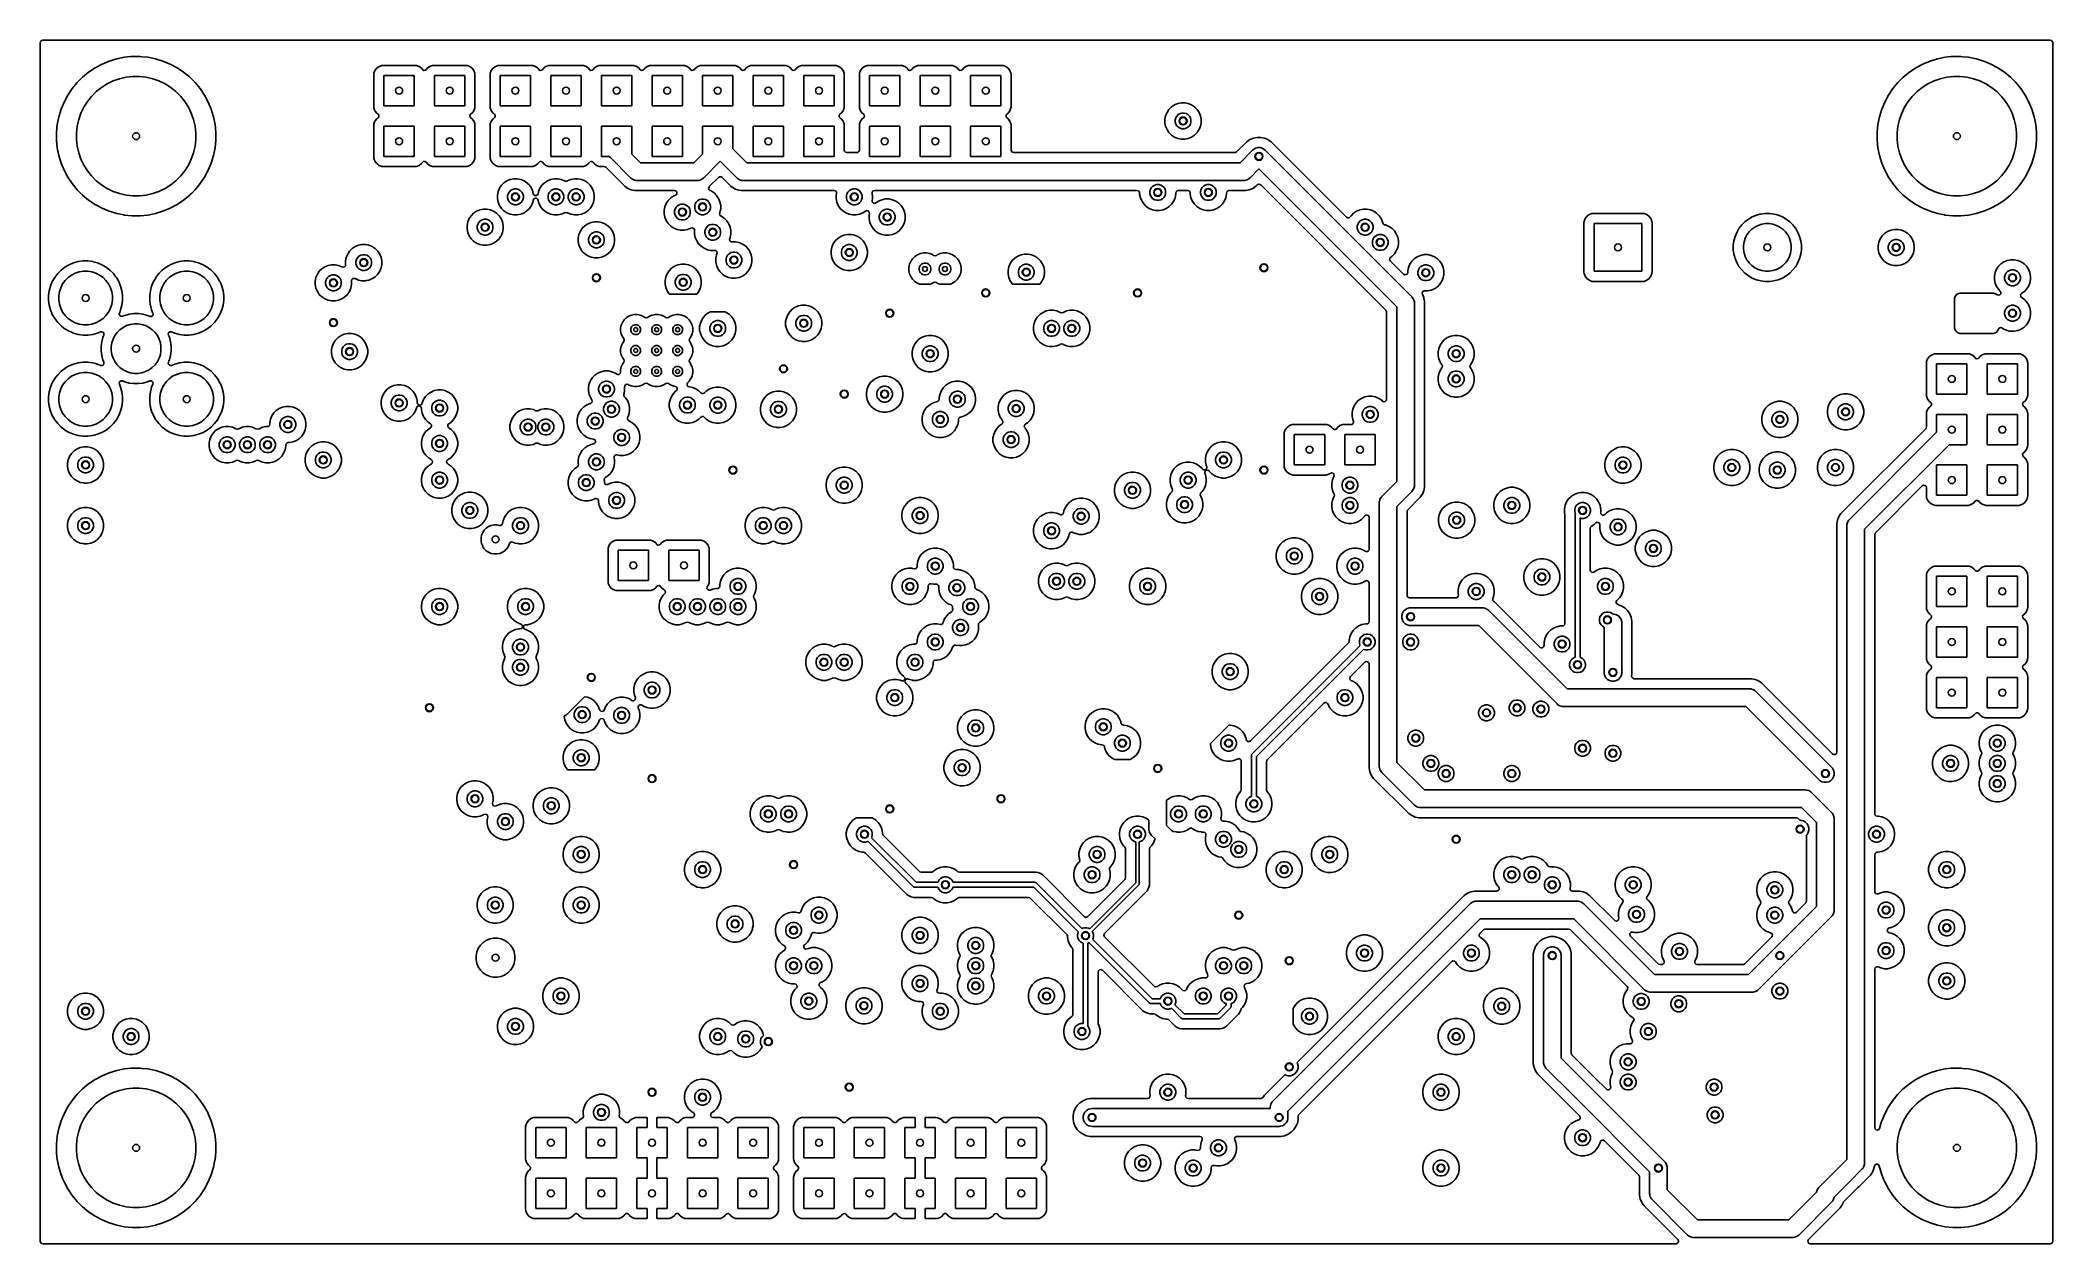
# Model space of a CAD drawing. Extents: x -2.18 to 1.8, y 0.44 to 2.81.
import ezdxf

# ---------------------------------------------------------------- set-up
doc = ezdxf.new("R2010")
doc.units = 0
doc.header["$MEASUREMENT"] = 0
doc.layers.add('BLACK', color=7, linetype='CONTINUOUS')

msp = doc.modelspace()

# ---------------------------------------------------------------- linework, layer by layer
at = {"layer": 'BLACK', "linetype": 'CONTINUOUS'}
for p, q in [((-2.1796, 2.8097), (-2.1788, 2.8123)), ((-2.1796, 2.6327), (-2.1796, 2.8097)), ((-2.1788, 2.8123), (-2.1767, 2.8141)), ((-2.1767, 2.8141), (-2.1747, 2.8146)), ((-2.1747, 2.8146), (0.9998, 2.8146)), ((0.9998, 2.8146), (1.3998, 2.8146)), ((1.3998, 2.8146), (1.7947, 2.8146)), ((1.7947, 2.8146), (1.7973, 2.8138)), ((1.7973, 2.8138), (1.7991, 2.8117)), ((1.7991, 2.8117), (1.7996, 2.8097)), ((1.7996, 2.8097), (1.7996, 0.4403)), ((-2.0839, 2.7517), (-2.0959, 2.7418)), ((-2.0711, 2.7603), (-2.0839, 2.7517)), ((-2.0839, 2.7517), (-2.0839, 2.7517)), ((-2.0574, 2.7675), (-2.0711, 2.7603)), ((-2.0711, 2.7603), (-2.0711, 2.7603)), ((-2.0431, 2.7735), (-2.0574, 2.7675)), ((-2.0574, 2.7675), (-2.0574, 2.7675)), ((-2.0283, 2.778), (-2.0431, 2.7735)), ((-2.0131, 2.781), (-2.0283, 2.778)), ((-2.0283, 2.778), (-2.0283, 2.778)), ((-2.0012, 2.7822), (-2.0131, 2.781)), ((-1.9977, 2.7825), (-2.0012, 2.7822)), ((-1.9823, 2.7825), (-1.9977, 2.7825)), ((-1.9785, 2.7821), (-1.9823, 2.7825)), ((-1.9669, 2.781), (-1.9785, 2.7821)), ((-1.9517, 2.778), (-1.9669, 2.781)), ((-1.9369, 2.7735), (-1.9517, 2.778)), ((-1.9517, 2.778), (-1.9517, 2.778)), ((-1.9226, 2.7675), (-1.9369, 2.7735)), ((-1.9089, 2.7603), (-1.9226, 2.7675)), ((-1.9226, 2.7675), (-1.9226, 2.7675)), ((-1.8961, 2.7517), (-1.9089, 2.7603)), ((-1.9089, 2.7603), (-1.9089, 2.7603)), ((-1.9089, 2.7603), (-1.9089, 2.7603)), ((-1.8903, 2.7469), (-1.8961, 2.7517)), ((-1.8961, 2.7517), (-1.8961, 2.7517)), ((-1.8961, 2.7517), (-1.8961, 2.7517)), ((-1.8858, 2.7433), (-1.8903, 2.7469)), ((-1.5198, 2.7493), (-1.52, 2.7469)), ((-1.52, 2.7469), (-1.52, 2.6831)), ((-1.5178, 2.7547), (-1.5198, 2.7493)), ((-1.5198, 2.7493), (-1.5198, 2.7493)), ((-1.5143, 2.7593), (-1.5178, 2.7547)), ((-1.5097, 2.7628), (-1.5143, 2.7593)), ((-1.5043, 2.7648), (-1.5097, 2.7628)), ((-1.5019, 2.765), (-1.5043, 2.7648)), ((-1.5043, 2.7648), (-1.5043, 2.7648)), ((-1.4381, 2.765), (-1.5019, 2.765)), ((-1.5019, 2.765), (-1.5019, 2.765)), ((-1.4357, 2.7648), (-1.4381, 2.765)), ((-1.4381, 2.765), (-1.4381, 2.765)), ((-1.4303, 2.7628), (-1.4357, 2.7648)), ((-1.4257, 2.7593), (-1.4303, 2.7628)), ((-1.4239, 2.7569), (-1.4257, 2.7593)), ((-1.4257, 2.7593), (-1.4257, 2.7593)), ((-1.4257, 2.7593), (-1.4257, 2.7593)), ((-1.4235, 2.7564), (-1.4239, 2.7569)), ((-1.421, 2.7551), (-1.4235, 2.7564)), ((-1.4183, 2.7553), (-1.421, 2.7551)), ((-1.4161, 2.7569), (-1.4183, 2.7553)), ((-1.4143, 2.7593), (-1.4161, 2.7569)), ((-1.4097, 2.7628), (-1.4143, 2.7593)), ((-1.4043, 2.7648), (-1.4097, 2.7628)), ((-1.4019, 2.765), (-1.4043, 2.7648)), ((-1.4043, 2.7648), (-1.4043, 2.7648)), ((-1.3381, 2.765), (-1.4019, 2.765)), ((-1.4019, 2.765), (-1.4019, 2.765)), ((-1.3357, 2.7648), (-1.3381, 2.765)), ((-1.3381, 2.765), (-1.3381, 2.765)), ((-1.3303, 2.7628), (-1.3357, 2.7648)), ((-1.3257, 2.7593), (-1.3303, 2.7628)), ((-1.3222, 2.7547), (-1.3257, 2.7593)), ((-1.3202, 2.7493), (-1.3222, 2.7547)), ((-1.3201, 2.7481), (-1.3202, 2.7493)), ((-1.32, 2.7469), (-1.3201, 2.7481)), ((-1.32, 2.6831), (-1.32, 2.7469)), ((-1.32, 2.7469), (-1.32, 2.7469)), ((-1.2898, 2.7493), (-1.29, 2.7469)), ((-1.29, 2.7469), (-1.29, 2.6831)), ((-1.2878, 2.7547), (-1.2898, 2.7493)), ((-1.2898, 2.7493), (-1.2898, 2.7493)), ((-1.2843, 2.7593), (-1.2878, 2.7547)), ((-1.2797, 2.7628), (-1.2843, 2.7593)), ((-1.2743, 2.7648), (-1.2797, 2.7628)), ((-1.2719, 2.765), (-1.2743, 2.7648)), ((-1.2743, 2.7648), (-1.2743, 2.7648)), ((-1.2081, 2.765), (-1.2719, 2.765)), ((-1.2719, 2.765), (-1.2719, 2.765)), ((-1.2057, 2.7648), (-1.2081, 2.765)), ((-1.2081, 2.765), (-1.2081, 2.765)), ((-1.2003, 2.7628), (-1.2057, 2.7648)), ((-1.1957, 2.7593), (-1.2003, 2.7628)), ((-1.1939, 2.7569), (-1.1957, 2.7593)), ((-1.1957, 2.7593), (-1.1957, 2.7593)), ((-1.1957, 2.7593), (-1.1957, 2.7593)), ((-1.1935, 2.7564), (-1.1939, 2.7569)), ((-1.191, 2.7551), (-1.1935, 2.7564)), ((-1.1883, 2.7553), (-1.191, 2.7551)), ((-1.1861, 2.7569), (-1.1883, 2.7553)), ((-1.1843, 2.7593), (-1.1861, 2.7569)), ((-1.1797, 2.7628), (-1.1843, 2.7593)), ((-1.1743, 2.7648), (-1.1797, 2.7628)), ((-1.1719, 2.765), (-1.1743, 2.7648)), ((-1.1743, 2.7648), (-1.1743, 2.7648)), ((-1.1081, 2.765), (-1.1719, 2.765)), ((-1.1719, 2.765), (-1.1719, 2.765)), ((-1.1057, 2.7648), (-1.1081, 2.765)), ((-1.1081, 2.765), (-1.1081, 2.765)), ((-1.1003, 2.7628), (-1.1057, 2.7648)), ((-1.0957, 2.7593), (-1.1003, 2.7628)), ((-1.0939, 2.7569), (-1.0957, 2.7593)), ((-1.0957, 2.7593), (-1.0957, 2.7593)), ((-1.0957, 2.7593), (-1.0957, 2.7593)), ((-1.0935, 2.7564), (-1.0939, 2.7569)), ((-1.091, 2.7551), (-1.0935, 2.7564)), ((-1.0883, 2.7553), (-1.091, 2.7551)), ((-1.0861, 2.7569), (-1.0883, 2.7553)), ((-1.0843, 2.7593), (-1.0861, 2.7569)), ((-1.0797, 2.7628), (-1.0843, 2.7593)), ((-1.0743, 2.7648), (-1.0797, 2.7628)), ((-1.0719, 2.765), (-1.0743, 2.7648)), ((-1.0743, 2.7648), (-1.0743, 2.7648)), ((-1.0081, 2.765), (-1.0719, 2.765)), ((-1.0719, 2.765), (-1.0719, 2.765)), ((-1.0057, 2.7648), (-1.0081, 2.765)), ((-1.0081, 2.765), (-1.0081, 2.765)), ((-1.0003, 2.7628), (-1.0057, 2.7648)), ((-0.9957, 2.7593), (-1.0003, 2.7628)), ((-0.9939, 2.7569), (-0.9957, 2.7593)), ((-0.9957, 2.7593), (-0.9957, 2.7593)), ((-0.9957, 2.7593), (-0.9957, 2.7593)), ((-0.9935, 2.7564), (-0.9939, 2.7569)), ((-0.991, 2.7551), (-0.9935, 2.7564)), ((-0.9883, 2.7553), (-0.991, 2.7551)), ((-0.9861, 2.7569), (-0.9883, 2.7553)), ((-0.9843, 2.7593), (-0.9861, 2.7569)), ((-0.9797, 2.7628), (-0.9843, 2.7593)), ((-0.9743, 2.7648), (-0.9797, 2.7628)), ((-0.9719, 2.765), (-0.9743, 2.7648)), ((-0.9743, 2.7648), (-0.9743, 2.7648)), ((-0.9081, 2.765), (-0.9719, 2.765)), ((-0.9719, 2.765), (-0.9719, 2.765)), ((-0.9057, 2.7648), (-0.9081, 2.765)), ((-0.9081, 2.765), (-0.9081, 2.765)), ((-0.9003, 2.7628), (-0.9057, 2.7648)), ((-0.8957, 2.7593), (-0.9003, 2.7628)), ((-0.8939, 2.7569), (-0.8957, 2.7593)), ((-0.8957, 2.7593), (-0.8957, 2.7593)), ((-0.8957, 2.7593), (-0.8957, 2.7593)), ((-0.8935, 2.7564), (-0.8939, 2.7569)), ((-0.891, 2.7551), (-0.8935, 2.7564)), ((-0.8883, 2.7553), (-0.891, 2.7551)), ((-0.8861, 2.7569), (-0.8883, 2.7553)), ((-0.8843, 2.7593), (-0.8861, 2.7569)), ((-0.8797, 2.7628), (-0.8843, 2.7593)), ((-0.8743, 2.7648), (-0.8797, 2.7628)), ((-0.8719, 2.765), (-0.8743, 2.7648)), ((-0.8743, 2.7648), (-0.8743, 2.7648)), ((-0.8081, 2.765), (-0.8719, 2.765)), ((-0.8719, 2.765), (-0.8719, 2.765)), ((-0.8057, 2.7648), (-0.8081, 2.765)), ((-0.8081, 2.765), (-0.8081, 2.765)), ((-0.8003, 2.7628), (-0.8057, 2.7648)), ((-0.7957, 2.7593), (-0.8003, 2.7628)), ((-0.7939, 2.7569), (-0.7957, 2.7593)), ((-0.7957, 2.7593), (-0.7957, 2.7593)), ((-0.7957, 2.7593), (-0.7957, 2.7593)), ((-0.7935, 2.7564), (-0.7939, 2.7569)), ((-0.791, 2.7551), (-0.7935, 2.7564)), ((-0.7883, 2.7553), (-0.791, 2.7551)), ((-0.7861, 2.7569), (-0.7883, 2.7553)), ((-0.7843, 2.7593), (-0.7861, 2.7569)), ((-0.7797, 2.7628), (-0.7843, 2.7593)), ((-0.7743, 2.7648), (-0.7797, 2.7628)), ((-0.7719, 2.765), (-0.7743, 2.7648)), ((-0.7743, 2.7648), (-0.7743, 2.7648)), ((-0.7081, 2.765), (-0.7719, 2.765)), ((-0.7719, 2.765), (-0.7719, 2.765)), ((-0.7057, 2.7648), (-0.7081, 2.765)), ((-0.7081, 2.765), (-0.7081, 2.765)), ((-0.7003, 2.7628), (-0.7057, 2.7648)), ((-0.6957, 2.7593), (-0.7003, 2.7628)), ((-0.6939, 2.7569), (-0.6957, 2.7593)), ((-0.6957, 2.7593), (-0.6957, 2.7593)), ((-0.6957, 2.7593), (-0.6957, 2.7593)), ((-0.6935, 2.7564), (-0.6939, 2.7569)), ((-0.691, 2.7551), (-0.6935, 2.7564)), ((-0.6883, 2.7553), (-0.691, 2.7551)), ((-0.6861, 2.7569), (-0.6883, 2.7553)), ((-0.6843, 2.7593), (-0.6861, 2.7569)), ((-0.6797, 2.7628), (-0.6843, 2.7593)), ((-0.6743, 2.7648), (-0.6797, 2.7628)), ((-0.6719, 2.765), (-0.6743, 2.7648)), ((-0.6743, 2.7648), (-0.6743, 2.7648)), ((-0.6081, 2.765), (-0.6719, 2.765)), ((-0.6719, 2.765), (-0.6719, 2.765)), ((-0.6057, 2.7648), (-0.6081, 2.765)), ((-0.6081, 2.765), (-0.6081, 2.765)), ((-0.6003, 2.7628), (-0.6057, 2.7648)), ((-0.5957, 2.7593), (-0.6003, 2.7628)), ((-0.5922, 2.7547), (-0.5957, 2.7593)), ((-0.5902, 2.7493), (-0.5922, 2.7547)), ((-0.5901, 2.7481), (-0.5902, 2.7493)), ((-0.59, 2.7469), (-0.5901, 2.7481)), ((-0.59, 2.6831), (-0.59, 2.7469)), ((-0.59, 2.7469), (-0.59, 2.7469)), ((-0.5598, 2.7493), (-0.56, 2.7469)), ((-0.56, 2.7469), (-0.56, 2.6831)), ((-0.5578, 2.7547), (-0.5598, 2.7493)), ((-0.5598, 2.7493), (-0.5598, 2.7493)), ((-0.5543, 2.7593), (-0.5578, 2.7547)), ((-0.5497, 2.7628), (-0.5543, 2.7593)), ((-0.5443, 2.7648), (-0.5497, 2.7628)), ((-0.5419, 2.765), (-0.5443, 2.7648)), ((-0.5443, 2.7648), (-0.5443, 2.7648)), ((-0.4781, 2.765), (-0.5419, 2.765)), ((-0.5419, 2.765), (-0.5419, 2.765)), ((-0.4757, 2.7648), (-0.4781, 2.765)), ((-0.4781, 2.765), (-0.4781, 2.765)), ((-0.4703, 2.7628), (-0.4757, 2.7648)), ((-0.4657, 2.7593), (-0.4703, 2.7628)), ((-0.4639, 2.7569), (-0.4657, 2.7593)), ((-0.4657, 2.7593), (-0.4657, 2.7593)), ((-0.4657, 2.7593), (-0.4657, 2.7593)), ((-0.4635, 2.7564), (-0.4639, 2.7569)), ((-0.461, 2.7551), (-0.4635, 2.7564)), ((-0.4583, 2.7553), (-0.461, 2.7551)), ((-0.4561, 2.7569), (-0.4583, 2.7553)), ((-0.4543, 2.7593), (-0.4561, 2.7569)), ((-0.4497, 2.7628), (-0.4543, 2.7593)), ((-0.4443, 2.7648), (-0.4497, 2.7628)), ((-0.4419, 2.765), (-0.4443, 2.7648)), ((-0.4443, 2.7648), (-0.4443, 2.7648)), ((-0.3781, 2.765), (-0.4419, 2.765)), ((-0.4419, 2.765), (-0.4419, 2.765)), ((-0.3757, 2.7648), (-0.3781, 2.765)), ((-0.3781, 2.765), (-0.3781, 2.765)), ((-0.3703, 2.7628), (-0.3757, 2.7648)), ((-0.3657, 2.7593), (-0.3703, 2.7628)), ((-0.3639, 2.7569), (-0.3657, 2.7593)), ((-0.3657, 2.7593), (-0.3657, 2.7593)), ((-0.3657, 2.7593), (-0.3657, 2.7593)), ((-0.3635, 2.7564), (-0.3639, 2.7569)), ((-0.361, 2.7551), (-0.3635, 2.7564)), ((-0.3583, 2.7553), (-0.361, 2.7551)), ((-0.3561, 2.7569), (-0.3583, 2.7553)), ((-0.3543, 2.7593), (-0.3561, 2.7569)), ((-0.3497, 2.7628), (-0.3543, 2.7593)), ((-0.3443, 2.7648), (-0.3497, 2.7628)), ((-0.3419, 2.765), (-0.3443, 2.7648)), ((-0.3443, 2.7648), (-0.3443, 2.7648)), ((-0.2781, 2.765), (-0.3419, 2.765)), ((-0.3419, 2.765), (-0.3419, 2.765)), ((-0.2757, 2.7648), (-0.2781, 2.765)), ((-0.2781, 2.765), (-0.2781, 2.765)), ((-0.2703, 2.7628), (-0.2757, 2.7648)), ((-0.2657, 2.7593), (-0.2703, 2.7628)), ((-0.2622, 2.7547), (-0.2657, 2.7593)), ((-0.2602, 2.7493), (-0.2622, 2.7547)), ((-0.2601, 2.7481), (-0.2602, 2.7493)), ((-0.26, 2.7469), (-0.2601, 2.7481)), ((-0.26, 2.6831), (-0.26, 2.7469)), ((-0.26, 2.7469), (-0.26, 2.7469)), ((1.5161, 2.7517), (1.5041, 2.7418)), ((1.5289, 2.7603), (1.5161, 2.7517)), ((1.5161, 2.7517), (1.5161, 2.7517)), ((1.5426, 2.7675), (1.5289, 2.7603)), ((1.5289, 2.7603), (1.5289, 2.7603)), ((1.5569, 2.7735), (1.5426, 2.7675)), ((1.5426, 2.7675), (1.5426, 2.7675)), ((1.5717, 2.778), (1.5569, 2.7735)), ((1.5869, 2.781), (1.5717, 2.778)), ((1.5717, 2.778), (1.5717, 2.778)), ((1.5988, 2.7822), (1.5869, 2.781)), ((1.6023, 2.7825), (1.5988, 2.7822)), ((1.6177, 2.7825), (1.6023, 2.7825)), ((1.6215, 2.7821), (1.6177, 2.7825)), ((1.6331, 2.781), (1.6215, 2.7821)), ((1.6483, 2.778), (1.6331, 2.781)), ((1.6631, 2.7735), (1.6483, 2.778)), ((1.6483, 2.778), (1.6483, 2.778)), ((1.6774, 2.7675), (1.6631, 2.7735)), ((1.6911, 2.7603), (1.6774, 2.7675)), ((1.6774, 2.7675), (1.6774, 2.7675)), ((1.7039, 2.7517), (1.6911, 2.7603)), ((1.6911, 2.7603), (1.6911, 2.7603)), ((1.6911, 2.7603), (1.6911, 2.7603)), ((1.7159, 2.7418), (1.7039, 2.7517)), ((1.7039, 2.7517), (1.7039, 2.7517)), ((1.7039, 2.7517), (1.7039, 2.7517)), ((-2.1253, 2.7061), (-2.1326, 2.6924)), ((-2.1167, 2.7189), (-2.1253, 2.7061)), ((-2.1253, 2.7061), (-2.1253, 2.7061)), ((-2.1068, 2.7309), (-2.1167, 2.7189)), ((-2.1167, 2.7189), (-2.1167, 2.7189)), ((-2.0959, 2.7418), (-2.1068, 2.7309)), ((-2.0781, 2.7037), (-2.0687, 2.7131)), ((-2.0687, 2.7131), (-2.0583, 2.7213)), ((-2.0583, 2.7213), (-2.0471, 2.7284)), ((-2.0471, 2.7284), (-2.0352, 2.7341)), ((-2.0352, 2.7341), (-2.0227, 2.7385)), ((-2.0227, 2.7385), (-2.0098, 2.7414)), ((-2.0098, 2.7414), (-1.9966, 2.7429)), ((-1.9966, 2.7429), (-1.9834, 2.7429)), ((-1.9834, 2.7429), (-1.9702, 2.7414)), ((-1.9702, 2.7414), (-1.9573, 2.7385)), ((-1.9573, 2.7385), (-1.9448, 2.7341)), ((-1.9448, 2.7341), (-1.9329, 2.7284)), ((-1.9329, 2.7284), (-1.9217, 2.7213)), ((-1.9217, 2.7213), (-1.9113, 2.7131)), ((-1.9113, 2.7131), (-1.9019, 2.7037)), ((-1.8841, 2.7418), (-1.8858, 2.7433)), ((-1.8732, 2.7309), (-1.8841, 2.7418)), ((-1.8633, 2.7189), (-1.8732, 2.7309)), ((-1.8732, 2.7309), (-1.8732, 2.7309)), ((-1.8732, 2.7309), (-1.8732, 2.7309)), ((-1.8547, 2.7061), (-1.8633, 2.7189)), ((-1.8474, 2.6924), (-1.8547, 2.7061)), ((-1.5, 2.685), (-1.5, 2.745)), ((-1.5, 2.745), (-1.44, 2.745)), ((-1.44, 2.745), (-1.44, 2.685)), ((-1.4, 2.685), (-1.4, 2.745)), ((-1.4, 2.745), (-1.34, 2.745)), ((-1.34, 2.745), (-1.34, 2.685)), ((-1.27, 2.685), (-1.27, 2.745)), ((-1.27, 2.745), (-1.21, 2.745)), ((-1.21, 2.745), (-1.21, 2.685)), ((-1.17, 2.685), (-1.17, 2.745)), ((-1.17, 2.745), (-1.11, 2.745)), ((-1.11, 2.745), (-1.11, 2.685)), ((-1.07, 2.685), (-1.07, 2.745)), ((-1.07, 2.745), (-1.01, 2.745)), ((-1.01, 2.745), (-1.01, 2.685)), ((-0.97, 2.685), (-0.97, 2.745)), ((-0.97, 2.745), (-0.91, 2.745)), ((-0.91, 2.745), (-0.91, 2.685)), ((-0.87, 2.685), (-0.87, 2.745)), ((-0.87, 2.745), (-0.81, 2.745)), ((-0.81, 2.745), (-0.81, 2.685)), ((-0.77, 2.685), (-0.77, 2.745)), ((-0.77, 2.745), (-0.71, 2.745)), ((-0.71, 2.745), (-0.71, 2.685)), ((-0.67, 2.685), (-0.67, 2.745)), ((-0.67, 2.745), (-0.61, 2.745)), ((-0.61, 2.745), (-0.61, 2.685)), ((-0.54, 2.685), (-0.54, 2.745)), ((-0.54, 2.745), (-0.48, 2.745)), ((-0.48, 2.745), (-0.48, 2.685)), ((-0.44, 2.685), (-0.44, 2.745)), ((-0.44, 2.745), (-0.38, 2.745)), ((-0.38, 2.745), (-0.38, 2.685)), ((-0.34, 2.685), (-0.34, 2.745)), ((-0.34, 2.745), (-0.28, 2.745)), ((-0.28, 2.745), (-0.28, 2.685)), ((1.4747, 2.7061), (1.4674, 2.6924)), ((1.4833, 2.7189), (1.4747, 2.7061)), ((1.4747, 2.7061), (1.4747, 2.7061)), ((1.4932, 2.7309), (1.4833, 2.7189)), ((1.4833, 2.7189), (1.4833, 2.7189)), ((1.5041, 2.7418), (1.4932, 2.7309)), ((1.5219, 2.7037), (1.5313, 2.7131)), ((1.5313, 2.7131), (1.5417, 2.7213)), ((1.5417, 2.7213), (1.5529, 2.7284)), ((1.5529, 2.7284), (1.5648, 2.7341)), ((1.5648, 2.7341), (1.5773, 2.7385)), ((1.5773, 2.7385), (1.5902, 2.7414)), ((1.5902, 2.7414), (1.6034, 2.7429)), ((1.6034, 2.7429), (1.6166, 2.7429)), ((1.6166, 2.7429), (1.6298, 2.7414)), ((1.6298, 2.7414), (1.6427, 2.7385)), ((1.6427, 2.7385), (1.6552, 2.7341)), ((1.6552, 2.7341), (1.6671, 2.7284)), ((1.6671, 2.7284), (1.6783, 2.7213)), ((1.6783, 2.7213), (1.6887, 2.7131)), ((1.6887, 2.7131), (1.6981, 2.7037)), ((1.7268, 2.7309), (1.7159, 2.7418)), ((1.7367, 2.7189), (1.7268, 2.7309)), ((1.7268, 2.7309), (1.7268, 2.7309)), ((1.7268, 2.7309), (1.7268, 2.7309)), ((1.7453, 2.7061), (1.7367, 2.7189)), ((1.7526, 2.6924), (1.7453, 2.7061)), ((-2.1385, 2.6781), (-2.143, 2.6633)), ((-2.1326, 2.6924), (-2.1385, 2.6781)), ((-2.1326, 2.6924), (-2.1326, 2.6924)), ((-2.1035, 2.6577), (-2.0991, 2.6702)), ((-2.0991, 2.6702), (-2.0934, 2.6821)), ((-2.0934, 2.6821), (-2.0863, 2.6933)), ((-2.0863, 2.6933), (-2.0781, 2.7037)), ((-1.9019, 2.7037), (-1.8937, 2.6933)), ((-1.8937, 2.6933), (-1.8866, 2.6821)), ((-1.8866, 2.6821), (-1.8809, 2.6702)), ((-1.8809, 2.6702), (-1.8765, 2.6577)), ((-1.8415, 2.6781), (-1.8474, 2.6924)), ((-1.837, 2.6633), (-1.8415, 2.6781)), ((-1.52, 2.6831), (-1.5198, 2.6807)), ((-1.5198, 2.6807), (-1.5198, 2.6807)), ((-1.5198, 2.6807), (-1.5178, 2.6753)), ((-1.5178, 2.6753), (-1.5143, 2.6707)), ((-1.5143, 2.6707), (-1.5143, 2.6707)), ((-1.5143, 2.6707), (-1.5143, 2.6707)), ((-1.5143, 2.6707), (-1.5119, 2.6689)), ((-1.5119, 2.6689), (-1.5103, 2.6667)), ((-1.5103, 2.6667), (-1.5101, 2.664)), ((-1.44, 2.685), (-1.5, 2.685)), ((-1.34, 2.685), (-1.4, 2.685)), ((-1.3299, 2.666), (-1.3286, 2.6685)), ((-1.3286, 2.6685), (-1.3281, 2.6689)), ((-1.3281, 2.6689), (-1.3257, 2.6707)), ((-1.3257, 2.6707), (-1.3222, 2.6753)), ((-1.3222, 2.6753), (-1.3202, 2.6807)), ((-1.3202, 2.6807), (-1.32, 2.6828)), ((-1.32, 2.6828), (-1.32, 2.6831)), ((-1.32, 2.6831), (-1.32, 2.6831)), ((-1.29, 2.6831), (-1.2898, 2.6807)), ((-1.2898, 2.6807), (-1.2898, 2.6807)), ((-1.2898, 2.6807), (-1.2878, 2.6753)), ((-1.2878, 2.6753), (-1.2843, 2.6707)), ((-1.2843, 2.6707), (-1.2843, 2.6707)), ((-1.2843, 2.6707), (-1.2843, 2.6707)), ((-1.2843, 2.6707), (-1.2819, 2.6689)), ((-1.2819, 2.6689), (-1.2803, 2.6667)), ((-1.2803, 2.6667), (-1.2801, 2.664)), ((-1.21, 2.685), (-1.27, 2.685)), ((-1.11, 2.685), (-1.17, 2.685)), ((-1.01, 2.685), (-1.07, 2.685)), ((-0.91, 2.685), (-0.97, 2.685)), ((-0.81, 2.685), (-0.87, 2.685)), ((-0.71, 2.685), (-0.77, 2.685)), ((-0.61, 2.685), (-0.67, 2.685)), ((-0.5999, 2.666), (-0.5986, 2.6685)), ((-0.5986, 2.6685), (-0.5981, 2.6689)), ((-0.5981, 2.6689), (-0.5957, 2.6707)), ((-0.5957, 2.6707), (-0.5922, 2.6753)), ((-0.5922, 2.6753), (-0.5902, 2.6807)), ((-0.5902, 2.6807), (-0.59, 2.6828)), ((-0.59, 2.6828), (-0.59, 2.6831)), ((-0.59, 2.6831), (-0.59, 2.6831)), ((-0.56, 2.6831), (-0.5598, 2.6807)), ((-0.5598, 2.6807), (-0.5598, 2.6807)), ((-0.5598, 2.6807), (-0.5578, 2.6753)), ((-0.5578, 2.6753), (-0.5543, 2.6707)), ((-0.5543, 2.6707), (-0.5543, 2.6707)), ((-0.5543, 2.6707), (-0.5543, 2.6707)), ((-0.5543, 2.6707), (-0.5519, 2.6689)), ((-0.5519, 2.6689), (-0.5503, 2.6667)), ((-0.5503, 2.6667), (-0.5501, 2.664)), ((-0.48, 2.685), (-0.54, 2.685)), ((-0.38, 2.685), (-0.44, 2.685)), ((-0.28, 2.685), (-0.34, 2.685)), ((-0.2699, 2.666), (-0.2697, 2.6664)), ((-0.2697, 2.6668), (-0.2691, 2.6676)), ((-0.2697, 2.6664), (-0.2697, 2.6668)), ((-0.2691, 2.6676), (-0.2686, 2.6685)), ((-0.2686, 2.6685), (-0.2681, 2.6689)), ((-0.2681, 2.6689), (-0.2657, 2.6707)), ((-0.2657, 2.6707), (-0.2622, 2.6753)), ((-0.2622, 2.6753), (-0.2602, 2.6807)), ((-0.2602, 2.6807), (-0.26, 2.6828)), ((-0.26, 2.6828), (-0.26, 2.6831)), ((-0.26, 2.6831), (-0.26, 2.6831)), ((0.0483, 2.6719), (0.0456, 2.6654)), ((0.0522, 2.6778), (0.0483, 2.6719)), ((0.0483, 2.6719), (0.0483, 2.6719)), ((0.0572, 2.6828), (0.0522, 2.6778)), ((0.0522, 2.6778), (0.0522, 2.6778)), ((0.0631, 2.6867), (0.0572, 2.6828)), ((0.0572, 2.6828), (0.0572, 2.6828)), ((0.0696, 2.6894), (0.0631, 2.6867)), ((0.0631, 2.6867), (0.0631, 2.6867)), ((0.0675, 2.6646), (0.0704, 2.6675)), ((0.0765, 2.6908), (0.0696, 2.6894)), ((0.0696, 2.6894), (0.0696, 2.6894)), ((0.0704, 2.6675), (0.074, 2.6695)), ((0.074, 2.6695), (0.0779, 2.6706)), ((0.0835, 2.6908), (0.0765, 2.6908)), ((0.0765, 2.6908), (0.0765, 2.6908)), ((0.0779, 2.6706), (0.0821, 2.6706)), ((0.0821, 2.6706), (0.086, 2.6695)), ((0.0904, 2.6894), (0.0835, 2.6908)), ((0.0835, 2.6908), (0.0835, 2.6908)), ((0.086, 2.6695), (0.0896, 2.6675)), ((0.0896, 2.6675), (0.0925, 2.6646)), ((0.0969, 2.6867), (0.0904, 2.6894)), ((0.0904, 2.6894), (0.0904, 2.6894)), ((0.1028, 2.6828), (0.0969, 2.6867)), ((0.0969, 2.6867), (0.0969, 2.6867)), ((0.1078, 2.6778), (0.1028, 2.6828)), ((0.1028, 2.6828), (0.1028, 2.6828)), ((0.1117, 2.6719), (0.1078, 2.6778)), ((0.1078, 2.6778), (0.1078, 2.6778)), ((0.1144, 2.6654), (0.1117, 2.6719)), ((0.1117, 2.6719), (0.1117, 2.6719)), ((0.1117, 2.6719), (0.1117, 2.6719)), ((1.4615, 2.6781), (1.457, 2.6633)), ((1.4674, 2.6924), (1.4615, 2.6781)), ((1.4674, 2.6924), (1.4674, 2.6924)), ((1.4965, 2.6577), (1.5009, 2.6702)), ((1.5009, 2.6702), (1.5066, 2.6821)), ((1.5066, 2.6821), (1.5137, 2.6933)), ((1.5137, 2.6933), (1.5219, 2.7037)), ((1.6981, 2.7037), (1.7063, 2.6933)), ((1.7063, 2.6933), (1.7134, 2.6821)), ((1.7134, 2.6821), (1.7191, 2.6702)), ((1.7191, 2.6702), (1.7235, 2.6577)), ((1.7585, 2.6781), (1.7526, 2.6924)), ((1.763, 2.6633), (1.7585, 2.6781)), ((-2.1796, 2.4485), (-2.1796, 2.6327)), ((-2.146, 2.6481), (-2.1475, 2.6327)), ((-2.1475, 2.6327), (-2.1475, 2.6173)), ((-2.143, 2.6633), (-2.146, 2.6481)), ((-2.143, 2.6633), (-2.143, 2.6633)), ((-2.1079, 2.6316), (-2.1064, 2.6448)), ((-2.1079, 2.6184), (-2.1079, 2.6316)), ((-2.1064, 2.6448), (-2.1035, 2.6577)), ((-1.8765, 2.6577), (-1.8736, 2.6448)), ((-1.8736, 2.6448), (-1.8721, 2.6316)), ((-1.8721, 2.6316), (-1.8721, 2.6184)), ((-1.834, 2.6481), (-1.837, 2.6633)), ((-1.837, 2.6633), (-1.837, 2.6633)), ((-1.837, 2.6633), (-1.837, 2.6633)), ((-1.837, 2.6633), (-1.837, 2.6633)), ((-1.8325, 2.6327), (-1.834, 2.6481)), ((-1.8325, 2.6173), (-1.8325, 2.6327)), ((-1.5198, 2.6493), (-1.52, 2.6469)), ((-1.52, 2.6469), (-1.52, 2.5831)), ((-1.5178, 2.6547), (-1.5198, 2.6493)), ((-1.5198, 2.6493), (-1.5198, 2.6493)), ((-1.5143, 2.6593), (-1.5178, 2.6547)), ((-1.5119, 2.6611), (-1.5143, 2.6593)), ((-1.5114, 2.6615), (-1.5119, 2.6611)), ((-1.5101, 2.664), (-1.5114, 2.6615)), ((-1.5, 2.585), (-1.5, 2.645)), ((-1.5, 2.645), (-1.44, 2.645)), ((-1.44, 2.645), (-1.44, 2.585)), ((-1.4, 2.585), (-1.4, 2.645)), ((-1.4, 2.645), (-1.34, 2.645)), ((-1.34, 2.645), (-1.34, 2.585)), ((-1.3297, 2.6633), (-1.3299, 2.666)), ((-1.3281, 2.6611), (-1.3297, 2.6633)), ((-1.3257, 2.6593), (-1.3281, 2.6611)), ((-1.3222, 2.6547), (-1.3257, 2.6593)), ((-1.3211, 2.6517), (-1.3222, 2.6547)), ((-1.321, 2.6515), (-1.3211, 2.6517)), ((-1.3202, 2.6493), (-1.321, 2.6515)), ((-1.3201, 2.6481), (-1.3202, 2.6493)), ((-1.32, 2.6469), (-1.3201, 2.6481)), ((-1.32, 2.5831), (-1.32, 2.6469)), ((-1.32, 2.6469), (-1.32, 2.6469)), ((-1.2898, 2.6493), (-1.29, 2.6469)), ((-1.29, 2.6469), (-1.29, 2.5831)), ((-1.2878, 2.6547), (-1.2898, 2.6493)), ((-1.2898, 2.6493), (-1.2898, 2.6493)), ((-1.2843, 2.6593), (-1.2878, 2.6547)), ((-1.2819, 2.6611), (-1.2843, 2.6593)), ((-1.2814, 2.6615), (-1.2819, 2.6611)), ((-1.2801, 2.664), (-1.2814, 2.6615)), ((-1.27, 2.585), (-1.27, 2.645)), ((-1.27, 2.645), (-1.21, 2.645)), ((-1.21, 2.645), (-1.21, 2.585)), ((-1.17, 2.585), (-1.17, 2.645)), ((-1.17, 2.645), (-1.11, 2.645)), ((-1.11, 2.645), (-1.11, 2.585)), ((-1.07, 2.585), (-1.07, 2.645)), ((-1.07, 2.645), (-1.01, 2.645)), ((-1.01, 2.645), (-1.01, 2.5897)), ((-0.97, 2.585), (-0.97, 2.645)), ((-0.97, 2.645), (-0.91, 2.645)), ((-0.91, 2.645), (-0.91, 2.585)), ((-0.87, 2.5897), (-0.87, 2.645)), ((-0.87, 2.645), (-0.81, 2.645)), ((-0.81, 2.645), (-0.81, 2.5997)), ((-0.77, 2.585), (-0.77, 2.645)), ((-0.77, 2.645), (-0.71, 2.645)), ((-0.71, 2.645), (-0.71, 2.585)), ((-0.67, 2.585), (-0.67, 2.645)), ((-0.67, 2.645), (-0.61, 2.645)), ((-0.61, 2.645), (-0.61, 2.585)), ((-0.5997, 2.6633), (-0.5999, 2.666)), ((-0.5981, 2.6611), (-0.5997, 2.6633)), ((-0.5957, 2.6593), (-0.5981, 2.6611)), ((-0.5922, 2.6547), (-0.5957, 2.6593)), ((-0.5911, 2.6517), (-0.5922, 2.6547)), ((-0.591, 2.6515), (-0.5911, 2.6517)), ((-0.5902, 2.6493), (-0.591, 2.6515)), ((-0.5901, 2.6481), (-0.5902, 2.6493)), ((-0.59, 2.6469), (-0.5901, 2.6481)), ((-0.59, 2.5974), (-0.59, 2.6469)), ((-0.59, 2.6469), (-0.59, 2.6469)), ((-0.5598, 2.6493), (-0.56, 2.6469)), ((-0.56, 2.6469), (-0.56, 2.5974)), ((-0.5578, 2.6547), (-0.5598, 2.6493)), ((-0.5598, 2.6493), (-0.5598, 2.6493)), ((-0.5543, 2.6593), (-0.5578, 2.6547)), ((-0.5519, 2.6611), (-0.5543, 2.6593)), ((-0.5514, 2.6615), (-0.5519, 2.6611)), ((-0.5501, 2.664), (-0.5514, 2.6615)), ((-0.54, 2.585), (-0.54, 2.645)), ((-0.54, 2.645), (-0.48, 2.645)), ((-0.48, 2.645), (-0.48, 2.585)), ((-0.44, 2.585), (-0.44, 2.645)), ((-0.44, 2.645), (-0.38, 2.645)), ((-0.38, 2.645), (-0.38, 2.585)), ((-0.34, 2.585), (-0.34, 2.645)), ((-0.34, 2.645), (-0.28, 2.645)), ((-0.28, 2.645), (-0.28, 2.585)), ((-0.27, 2.6641), (-0.2699, 2.6651)), ((-0.2698, 2.6637), (-0.27, 2.6641)), ((-0.2699, 2.6651), (-0.2699, 2.666)), ((-0.2697, 2.6633), (-0.2698, 2.6637)), ((-0.2691, 2.6625), (-0.2697, 2.6633)), ((-0.2687, 2.6616), (-0.2691, 2.6625)), ((-0.2684, 2.6613), (-0.2687, 2.6616)), ((-0.2657, 2.6593), (-0.2684, 2.6613)), ((-0.2651, 2.6585), (-0.2657, 2.6593)), ((-0.2629, 2.6556), (-0.2651, 2.6585)), ((-0.2625, 2.6551), (-0.2629, 2.6556)), ((-0.2629, 2.6556), (-0.2629, 2.6556)), ((-0.2622, 2.6547), (-0.2625, 2.6551)), ((-0.2602, 2.6493), (-0.2622, 2.6547)), ((-0.2601, 2.6481), (-0.2602, 2.6493)), ((-0.26, 2.6469), (-0.2601, 2.6481)), ((-0.26, 2.5974), (-0.26, 2.6469)), ((-0.26, 2.6469), (-0.26, 2.6469)), ((0.0456, 2.6654), (0.0442, 2.6585)), ((0.0442, 2.6585), (0.0442, 2.6515)), ((0.0442, 2.6515), (0.0456, 2.6446)), ((0.0456, 2.6654), (0.0456, 2.6654)), ((0.0456, 2.6446), (0.0456, 2.6446)), ((0.0456, 2.6446), (0.0483, 2.6381)), ((0.0483, 2.6381), (0.0483, 2.6381)), ((0.0483, 2.6381), (0.0522, 2.6322)), ((0.0522, 2.6322), (0.0522, 2.6322)), ((0.0522, 2.6322), (0.0572, 2.6272)), ((0.0572, 2.6272), (0.0572, 2.6272)), ((0.0572, 2.6272), (0.0631, 2.6233)), ((0.0644, 2.6571), (0.0655, 2.661)), ((0.0644, 2.6529), (0.0644, 2.6571)), ((0.0655, 2.649), (0.0644, 2.6529)), ((0.0655, 2.661), (0.0675, 2.6646)), ((0.0675, 2.6454), (0.0655, 2.649)), ((0.0704, 2.6425), (0.0675, 2.6454)), ((0.074, 2.6405), (0.0704, 2.6425)), ((0.0779, 2.6394), (0.074, 2.6405)), ((0.0821, 2.6394), (0.0779, 2.6394)), ((0.086, 2.6405), (0.0821, 2.6394)), ((0.0896, 2.6425), (0.086, 2.6405)), ((0.0925, 2.6454), (0.0896, 2.6425)), ((0.0925, 2.6646), (0.0945, 2.661)), ((0.0945, 2.649), (0.0925, 2.6454)), ((0.0945, 2.661), (0.0956, 2.6571)), ((0.0956, 2.6529), (0.0945, 2.649)), ((0.0956, 2.6571), (0.0956, 2.6529)), ((0.0969, 2.6233), (0.1028, 2.6272)), ((0.1028, 2.6272), (0.1078, 2.6322)), ((0.1078, 2.6322), (0.1081, 2.6327)), ((0.1081, 2.6327), (0.1088, 2.6338)), ((0.1088, 2.6338), (0.11, 2.6356)), ((0.11, 2.6356), (0.1117, 2.6381)), ((0.11, 2.6356), (0.11, 2.6356)), ((0.1117, 2.6381), (0.1144, 2.6446)), ((0.1117, 2.6381), (0.1117, 2.6381)), ((0.1117, 2.6381), (0.1117, 2.6381)), ((0.1158, 2.6585), (0.1144, 2.6654)), ((0.1144, 2.6446), (0.1158, 2.6515)), ((0.1158, 2.6515), (0.1158, 2.6585)), ((1.454, 2.6481), (1.4525, 2.6327)), ((1.4525, 2.6327), (1.4525, 2.6173)), ((1.457, 2.6633), (1.454, 2.6481)), ((1.457, 2.6633), (1.457, 2.6633)), ((1.4921, 2.6316), (1.4936, 2.6448)), ((1.4921, 2.6184), (1.4921, 2.6316)), ((1.4936, 2.6448), (1.4965, 2.6577)), ((1.7235, 2.6577), (1.7264, 2.6448)), ((1.7264, 2.6448), (1.7279, 2.6316)), ((1.7279, 2.6316), (1.7279, 2.6184)), ((1.766, 2.6481), (1.763, 2.6633)), ((1.763, 2.6633), (1.763, 2.6633)), ((1.763, 2.6633), (1.763, 2.6633)), ((1.763, 2.6633), (1.763, 2.6633)), ((1.7675, 2.6327), (1.766, 2.6481)), ((1.7675, 2.6173), (1.7675, 2.6327)), ((-2.1475, 2.6173), (-2.146, 2.6019)), ((-2.146, 2.6019), (-2.143, 2.5867)), ((-2.143, 2.5867), (-2.143, 2.5867)), ((-2.143, 2.5867), (-2.1385, 2.5719)), ((-2.1064, 2.6052), (-2.1079, 2.6184)), ((-2.1035, 2.5923), (-2.1064, 2.6052)), ((-2.0991, 2.5798), (-2.1035, 2.5923)), ((-1.8765, 2.5923), (-1.8809, 2.5798)), ((-1.8736, 2.6052), (-1.8765, 2.5923)), ((-1.8721, 2.6184), (-1.8736, 2.6052)), ((-1.8415, 2.5719), (-1.837, 2.5867)), ((-1.837, 2.5867), (-1.834, 2.6019)), ((-1.837, 2.5867), (-1.837, 2.5867)), ((-1.837, 2.5867), (-1.837, 2.5867)), ((-1.834, 2.6019), (-1.8325, 2.6173)), ((-1.01, 2.5897), (-0.9928, 2.5725)), ((-0.8872, 2.5725), (-0.87, 2.5897)), ((-0.81, 2.5997), (-0.7828, 2.5725)), ((-0.5895, 2.5954), (-0.59, 2.5974)), ((-0.5877, 2.5933), (-0.5895, 2.5954)), ((-0.5851, 2.5925), (-0.5877, 2.5933)), ((-0.5649, 2.5925), (-0.5851, 2.5925)), ((-0.5629, 2.593), (-0.5649, 2.5925)), ((-0.5608, 2.5948), (-0.5629, 2.593)), ((-0.56, 2.5974), (-0.5608, 2.5948)), ((-0.2595, 2.5954), (-0.26, 2.5974)), ((-0.2577, 2.5933), (-0.2595, 2.5954)), ((-0.2551, 2.5925), (-0.2577, 2.5933)), ((0.1824, 2.5925), (-0.2551, 2.5925)), ((0.0631, 2.6233), (0.0631, 2.6233)), ((0.0631, 2.6233), (0.0631, 2.6233)), ((0.0631, 2.6233), (0.0696, 2.6206)), ((0.0696, 2.6206), (0.0765, 2.6192)), ((0.0765, 2.6192), (0.0765, 2.6192)), ((0.0765, 2.6192), (0.0765, 2.6192)), ((0.0765, 2.6192), (0.0835, 2.6192)), ((0.0835, 2.6192), (0.0904, 2.6206)), ((0.0835, 2.6192), (0.0835, 2.6192)), ((0.0904, 2.6206), (0.0969, 2.6233)), ((0.1835, 2.5926), (0.1824, 2.5925)), ((0.1859, 2.5939), (0.1835, 2.5926)), ((0.2061, 2.6141), (0.1859, 2.5939)), ((0.1928, 2.5725), (0.2176, 2.5974)), ((0.2122, 2.6182), (0.2061, 2.6141)), ((0.2061, 2.6141), (0.2061, 2.6141)), ((0.2191, 2.6211), (0.2122, 2.6182)), ((0.2122, 2.6182), (0.2122, 2.6182)), ((0.2176, 2.5974), (0.2193, 2.5989)), ((0.2263, 2.6225), (0.2191, 2.6211)), ((0.2191, 2.6211), (0.2191, 2.6211)), ((0.2193, 2.5989), (0.2233, 2.6012)), ((0.2233, 2.6012), (0.2277, 2.6024)), ((0.2337, 2.6225), (0.2263, 2.6225)), ((0.2263, 2.6225), (0.2263, 2.6225)), ((0.2277, 2.6024), (0.2323, 2.6024)), ((0.2323, 2.6024), (0.2367, 2.6012)), ((0.2409, 2.6211), (0.2337, 2.6225)), ((0.2337, 2.6225), (0.2337, 2.6225)), ((0.2367, 2.6012), (0.2407, 2.5989)), ((0.2407, 2.5989), (0.2407, 2.5989)), ((0.2407, 2.5989), (0.2424, 2.5974)), ((0.2478, 2.6182), (0.2409, 2.6211)), ((0.2409, 2.6211), (0.2409, 2.6211)), ((0.2424, 2.5974), (0.5324, 2.3074)), ((0.2539, 2.6141), (0.2478, 2.6182)), ((0.2478, 2.6182), (0.2478, 2.6182)), ((0.4032, 2.4648), (0.2539, 2.6141)), ((0.2539, 2.6141), (0.2539, 2.6141)), ((1.4525, 2.6173), (1.454, 2.6019)), ((1.454, 2.6019), (1.457, 2.5867)), ((1.457, 2.5867), (1.457, 2.5867)), ((1.457, 2.5867), (1.4615, 2.5719)), ((1.4936, 2.6052), (1.4921, 2.6184)), ((1.4965, 2.5923), (1.4936, 2.6052)), ((1.5009, 2.5798), (1.4965, 2.5923)), ((1.7235, 2.5923), (1.7191, 2.5798)), ((1.7264, 2.6052), (1.7235, 2.5923)), ((1.7279, 2.6184), (1.7264, 2.6052)), ((1.7585, 2.5719), (1.763, 2.5867)), ((1.763, 2.5867), (1.766, 2.6019)), ((1.763, 2.5867), (1.763, 2.5867)), ((1.763, 2.5867), (1.763, 2.5867)), ((1.766, 2.6019), (1.7675, 2.6173)), ((-2.1385, 2.5719), (-2.1326, 2.5576)), ((-2.1326, 2.5576), (-2.1326, 2.5576)), ((-2.1326, 2.5576), (-2.1253, 2.5439)), ((-2.0934, 2.5679), (-2.0991, 2.5798)), ((-2.0863, 2.5567), (-2.0934, 2.5679)), ((-2.0781, 2.5463), (-2.0863, 2.5567)), ((-1.8937, 2.5567), (-1.9019, 2.5463)), ((-1.8866, 2.5679), (-1.8937, 2.5567)), ((-1.8809, 2.5798), (-1.8866, 2.5679)), ((-1.8547, 2.5439), (-1.8474, 2.5576)), ((-1.8474, 2.5576), (-1.8415, 2.5719)), ((-1.52, 2.5831), (-1.5198, 2.5807)), ((-1.5198, 2.5807), (-1.5198, 2.5807)), ((-1.5198, 2.5807), (-1.5178, 2.5753)), ((-1.5178, 2.5753), (-1.5143, 2.5707)), ((-1.5143, 2.5707), (-1.5097, 2.5672)), ((-1.5097, 2.5672), (-1.5043, 2.5652)), ((-1.5043, 2.5652), (-1.5032, 2.5651)), ((-1.5032, 2.5651), (-1.5019, 2.565)), ((-1.5019, 2.565), (-1.5019, 2.565)), ((-1.5019, 2.565), (-1.4381, 2.565)), ((-1.44, 2.585), (-1.5, 2.585)), ((-1.4381, 2.565), (-1.437, 2.5651)), ((-1.4381, 2.565), (-1.4381, 2.565)), ((-1.437, 2.5651), (-1.4357, 2.5652)), ((-1.4357, 2.5652), (-1.4303, 2.5672)), ((-1.4303, 2.5672), (-1.4257, 2.5707)), ((-1.4257, 2.5707), (-1.4239, 2.5731)), ((-1.4239, 2.5731), (-1.4217, 2.5747)), ((-1.4217, 2.5747), (-1.419, 2.5749)), ((-1.419, 2.5749), (-1.4165, 2.5736)), ((-1.4165, 2.5736), (-1.4161, 2.5731)), ((-1.4161, 2.5731), (-1.4143, 2.5707)), ((-1.4143, 2.5707), (-1.4097, 2.5672)), ((-1.4097, 2.5672), (-1.4043, 2.5652)), ((-1.4043, 2.5652), (-1.4032, 2.5651)), ((-1.4032, 2.5651), (-1.4019, 2.565)), ((-1.4019, 2.565), (-1.4019, 2.565)), ((-1.4019, 2.565), (-1.3381, 2.565)), ((-1.34, 2.585), (-1.4, 2.585)), ((-1.3381, 2.565), (-1.337, 2.5651)), ((-1.3381, 2.565), (-1.3381, 2.565)), ((-1.337, 2.5651), (-1.3357, 2.5652)), ((-1.3357, 2.5652), (-1.3303, 2.5672)), ((-1.3303, 2.5672), (-1.3257, 2.5707)), ((-1.3257, 2.5707), (-1.3222, 2.5753)), ((-1.3222, 2.5753), (-1.3202, 2.5807)), ((-1.3202, 2.5807), (-1.3201, 2.582)), ((-1.3201, 2.582), (-1.32, 2.5831)), ((-1.32, 2.5831), (-1.32, 2.5831)), ((-1.29, 2.5831), (-1.2898, 2.5807)), ((-1.2898, 2.5807), (-1.2898, 2.5807)), ((-1.2898, 2.5807), (-1.2878, 2.5753)), ((-1.2878, 2.5753), (-1.2843, 2.5707)), ((-1.2843, 2.5707), (-1.2797, 2.5672)), ((-1.2797, 2.5672), (-1.2743, 2.5652)), ((-1.2743, 2.5652), (-1.2732, 2.5651)), ((-1.2732, 2.5651), (-1.2719, 2.565)), ((-1.2719, 2.565), (-1.2719, 2.565)), ((-1.2719, 2.565), (-1.2081, 2.565)), ((-1.21, 2.585), (-1.27, 2.585)), ((-1.2081, 2.565), (-1.207, 2.5651)), ((-1.2081, 2.565), (-1.2081, 2.565)), ((-1.207, 2.5651), (-1.2057, 2.5652)), ((-1.2057, 2.5652), (-1.2003, 2.5672)), ((-1.2003, 2.5672), (-1.1957, 2.5707)), ((-1.1957, 2.5707), (-1.1939, 2.5731)), ((-1.1939, 2.5731), (-1.1917, 2.5747)), ((-1.1917, 2.5747), (-1.189, 2.5749)), ((-1.189, 2.5749), (-1.1865, 2.5736)), ((-1.1865, 2.5736), (-1.1861, 2.5731)), ((-1.1861, 2.5731), (-1.1843, 2.5707)), ((-1.1843, 2.5707), (-1.1797, 2.5672)), ((-1.1797, 2.5672), (-1.1743, 2.5652)), ((-1.1743, 2.5652), (-1.1732, 2.5651)), ((-1.1732, 2.5651), (-1.1719, 2.565)), ((-1.1719, 2.565), (-1.1719, 2.565)), ((-1.1719, 2.565), (-1.1081, 2.565)), ((-1.11, 2.585), (-1.17, 2.585)), ((-1.1081, 2.565), (-1.107, 2.5651)), ((-1.1081, 2.565), (-1.1081, 2.565)), ((-1.107, 2.5651), (-1.1057, 2.5652)), ((-1.1057, 2.5652), (-1.1003, 2.5672)), ((-1.1003, 2.5672), (-1.0957, 2.5707)), ((-1.0957, 2.5707), (-1.0939, 2.5731)), ((-1.0939, 2.5731), (-1.0917, 2.5747)), ((-1.0917, 2.5747), (-1.089, 2.5749)), ((-1.089, 2.5749), (-1.0865, 2.5736)), ((-1.0865, 2.5736), (-1.0861, 2.5731)), ((-1.0861, 2.5731), (-1.0843, 2.5707)), ((-1.0843, 2.5707), (-1.0797, 2.5672)), ((-1.0797, 2.5672), (-1.0743, 2.5652)), ((-1.0743, 2.5652), (-1.0732, 2.5651)), ((-1.0732, 2.5651), (-1.0719, 2.565)), ((-1.0719, 2.565), (-1.0719, 2.565)), ((-1.0719, 2.565), (-1.0651, 2.565)), ((-1.0543, 2.585), (-1.07, 2.585)), ((-1.0651, 2.565), (-1.0624, 2.5642)), ((-1.0624, 2.5642), (-1.0616, 2.5636)), ((-1.0616, 2.5636), (-1.0291, 2.5311)), ((-1.0539, 2.5843), (-1.0543, 2.585)), ((-1.0524, 2.5826), (-1.0539, 2.5843)), ((-1.0539, 2.5843), (-1.0539, 2.5843)), ((-1.0124, 2.5426), (-1.0524, 2.5826)), ((-0.9928, 2.5725), (-0.8872, 2.5725)), ((-0.91, 2.585), (-0.97, 2.585)), ((-0.835, 2.5753), (-0.8676, 2.5426)), ((-0.8024, 2.5426), (-0.835, 2.5753)), ((-0.7828, 2.5725), (0.1928, 2.5725)), ((-0.71, 2.585), (-0.77, 2.585)), ((-0.61, 2.585), (-0.67, 2.585)), ((-0.48, 2.585), (-0.54, 2.585)), ((-0.38, 2.585), (-0.44, 2.585)), ((-0.28, 2.585), (-0.34, 2.585)), ((0.23, 2.5603), (0.2124, 2.5426)), ((0.5025, 2.2878), (0.23, 2.5603)), ((1.4615, 2.5719), (1.4674, 2.5576)), ((1.4674, 2.5576), (1.4674, 2.5576)), ((1.4674, 2.5576), (1.4747, 2.5439)), ((1.5066, 2.5679), (1.5009, 2.5798)), ((1.5137, 2.5567), (1.5066, 2.5679)), ((1.5219, 2.5463), (1.5137, 2.5567)), ((1.7063, 2.5567), (1.6981, 2.5463)), ((1.7134, 2.5679), (1.7063, 2.5567)), ((1.7191, 2.5798), (1.7134, 2.5679)), ((1.7453, 2.5439), (1.7526, 2.5576)), ((1.7526, 2.5576), (1.7585, 2.5719)), ((-2.1253, 2.5439), (-2.1253, 2.5439)), ((-2.1253, 2.5439), (-2.1167, 2.5311)), ((-2.1167, 2.5311), (-2.1167, 2.5311)), ((-2.1167, 2.5311), (-2.1068, 2.5191)), ((-2.1068, 2.5191), (-2.0959, 2.5082)), ((-2.0959, 2.5082), (-2.0959, 2.5082)), ((-2.0959, 2.5082), (-2.0959, 2.5082)), ((-2.0959, 2.5082), (-2.0839, 2.4983)), ((-2.0687, 2.5369), (-2.0781, 2.5463)), ((-2.0583, 2.5287), (-2.0687, 2.5369)), ((-2.0471, 2.5216), (-2.0583, 2.5287)), ((-2.0352, 2.5159), (-2.0471, 2.5216)), ((-2.0227, 2.5115), (-2.0352, 2.5159)), ((-2.0098, 2.5086), (-2.0227, 2.5115)), ((-1.9966, 2.5071), (-2.0098, 2.5086)), ((-1.9834, 2.5071), (-1.9966, 2.5071)), ((-1.9702, 2.5086), (-1.9834, 2.5071)), ((-1.9573, 2.5115), (-1.9702, 2.5086)), ((-1.9448, 2.5159), (-1.9573, 2.5115)), ((-1.9329, 2.5216), (-1.9448, 2.5159)), ((-1.9217, 2.5287), (-1.9329, 2.5216)), ((-1.9113, 2.5369), (-1.9217, 2.5287)), ((-1.9019, 2.5463), (-1.9113, 2.5369)), ((-1.8961, 2.4983), (-1.8841, 2.5082)), ((-1.8841, 2.5082), (-1.8837, 2.5085)), ((-1.8837, 2.5085), (-1.8829, 2.5094)), ((-1.8829, 2.5094), (-1.88, 2.5122)), ((-1.88, 2.5122), (-1.8732, 2.5191)), ((-1.8732, 2.5191), (-1.8633, 2.5311)), ((-1.8732, 2.5191), (-1.8732, 2.5191)), ((-1.8633, 2.5311), (-1.8547, 2.5439)), ((-1.2744, 2.5154), (-1.2758, 2.5085)), ((-1.2758, 2.5085), (-1.2758, 2.5015)), ((-1.2717, 2.5219), (-1.2744, 2.5154)), ((-1.2744, 2.5154), (-1.2744, 2.5154)), ((-1.2678, 2.5278), (-1.2717, 2.5219)), ((-1.2717, 2.5219), (-1.2717, 2.5219)), ((-1.2628, 2.5328), (-1.2678, 2.5278)), ((-1.2678, 2.5278), (-1.2678, 2.5278)), ((-1.2569, 2.5367), (-1.2628, 2.5328)), ((-1.2628, 2.5328), (-1.2628, 2.5328)), ((-1.2504, 2.5394), (-1.2569, 2.5367)), ((-1.2569, 2.5367), (-1.2569, 2.5367)), ((-1.2556, 2.5071), (-1.2545, 2.511)), ((-1.2556, 2.5029), (-1.2556, 2.5071)), ((-1.2545, 2.511), (-1.2525, 2.5146)), ((-1.2525, 2.5146), (-1.2496, 2.5175)), ((-1.2435, 2.5408), (-1.2504, 2.5394)), ((-1.2504, 2.5394), (-1.2504, 2.5394)), ((-1.2496, 2.5175), (-1.246, 2.5195)), ((-1.246, 2.5195), (-1.2421, 2.5206)), ((-1.2365, 2.5408), (-1.2435, 2.5408)), ((-1.2435, 2.5408), (-1.2435, 2.5408)), ((-1.2421, 2.5206), (-1.2379, 2.5206)), ((-1.2379, 2.5206), (-1.234, 2.5195)), ((-1.2296, 2.5394), (-1.2365, 2.5408)), ((-1.2365, 2.5408), (-1.2365, 2.5408)), ((-1.234, 2.5195), (-1.2304, 2.5175)), ((-1.2304, 2.5175), (-1.2275, 2.5146)), ((-1.2231, 2.5367), (-1.2296, 2.5394)), ((-1.2296, 2.5394), (-1.2296, 2.5394)), ((-1.2275, 2.5146), (-1.2255, 2.511)), ((-1.2255, 2.511), (-1.2244, 2.5071)), ((-1.2244, 2.5071), (-1.2244, 2.5029)), ((-1.2172, 2.5328), (-1.2231, 2.5367)), ((-1.2231, 2.5367), (-1.2231, 2.5367)), ((-1.2122, 2.5278), (-1.2172, 2.5328)), ((-1.2172, 2.5328), (-1.2172, 2.5328)), ((-1.2083, 2.5219), (-1.2122, 2.5278)), ((-1.2122, 2.5278), (-1.2122, 2.5278)), ((-1.2056, 2.5154), (-1.2083, 2.5219)), ((-1.2083, 2.5219), (-1.2083, 2.5219)), ((-1.2083, 2.5219), (-1.2083, 2.5219)), ((-1.2054, 2.5146), (-1.2056, 2.5154)), ((-1.2048, 2.5113), (-1.2054, 2.5146)), ((-1.2039, 2.5093), (-1.2048, 2.5113)), ((-1.2016, 2.5077), (-1.2039, 2.5093)), ((-1.1989, 2.5075), (-1.2016, 2.5077)), ((-1.1965, 2.5089), (-1.1989, 2.5075)), ((-1.1952, 2.5113), (-1.1965, 2.5089)), ((-1.1944, 2.5154), (-1.1952, 2.5113)), ((-1.1917, 2.5219), (-1.1944, 2.5154)), ((-1.1944, 2.5154), (-1.1944, 2.5154)), ((-1.1878, 2.5278), (-1.1917, 2.5219)), ((-1.1917, 2.5219), (-1.1917, 2.5219)), ((-1.1828, 2.5328), (-1.1878, 2.5278)), ((-1.1878, 2.5278), (-1.1878, 2.5278)), ((-1.1769, 2.5367), (-1.1828, 2.5328)), ((-1.1828, 2.5328), (-1.1828, 2.5328)), ((-1.1704, 2.5394), (-1.1769, 2.5367)), ((-1.1769, 2.5367), (-1.1769, 2.5367)), ((-1.1756, 2.5071), (-1.1745, 2.511)), ((-1.1756, 2.5029), (-1.1756, 2.5071)), ((-1.1745, 2.511), (-1.1725, 2.5146)), ((-1.1725, 2.5146), (-1.1696, 2.5175)), ((-1.1635, 2.5408), (-1.1704, 2.5394)), ((-1.1704, 2.5394), (-1.1704, 2.5394)), ((-1.1696, 2.5175), (-1.166, 2.5195)), ((-1.166, 2.5195), (-1.1621, 2.5206)), ((-1.1565, 2.5408), (-1.1635, 2.5408)), ((-1.1635, 2.5408), (-1.1635, 2.5408)), ((-1.1621, 2.5206), (-1.1579, 2.5206)), ((-1.1579, 2.5206), (-1.154, 2.5195)), ((-1.1496, 2.5394), (-1.1565, 2.5408)), ((-1.1565, 2.5408), (-1.1565, 2.5408)), ((-1.154, 2.5195), (-1.1504, 2.5175)), ((-1.1504, 2.5175), (-1.1475, 2.5146)), ((-1.1431, 2.5367), (-1.1496, 2.5394)), ((-1.1496, 2.5394), (-1.1496, 2.5394)), ((-1.1475, 2.5146), (-1.1455, 2.511)), ((-1.1455, 2.511), (-1.1444, 2.5071)), ((-1.1444, 2.5071), (-1.1444, 2.5029)), ((-1.1427, 2.5365), (-1.1431, 2.5367)), ((-1.1426, 2.5364), (-1.1427, 2.5365)), ((-1.1399, 2.5356), (-1.1426, 2.5364)), ((-1.1373, 2.5365), (-1.1399, 2.5356)), ((-1.1369, 2.5367), (-1.1373, 2.5365)), ((-1.1304, 2.5394), (-1.1369, 2.5367)), ((-1.1356, 2.5071), (-1.1345, 2.511)), ((-1.1356, 2.5029), (-1.1356, 2.5071)), ((-1.1345, 2.511), (-1.1325, 2.5146)), ((-1.1325, 2.5146), (-1.1296, 2.5175)), ((-1.1235, 2.5408), (-1.1304, 2.5394)), ((-1.1304, 2.5394), (-1.1304, 2.5394)), ((-1.1296, 2.5175), (-1.126, 2.5195)), ((-1.126, 2.5195), (-1.1221, 2.5206)), ((-1.1165, 2.5408), (-1.1235, 2.5408)), ((-1.1235, 2.5408), (-1.1235, 2.5408)), ((-1.1221, 2.5206), (-1.1179, 2.5206)), ((-1.1179, 2.5206), (-1.114, 2.5195)), ((-1.1096, 2.5394), (-1.1165, 2.5408)), ((-1.1165, 2.5408), (-1.1165, 2.5408)), ((-1.114, 2.5195), (-1.1104, 2.5175)), ((-1.1104, 2.5175), (-1.1075, 2.5146)), ((-1.1031, 2.5367), (-1.1096, 2.5394)), ((-1.1096, 2.5394), (-1.1096, 2.5394)), ((-1.1075, 2.5146), (-1.1055, 2.511)), ((-1.1055, 2.511), (-1.1044, 2.5071)), ((-1.1044, 2.5071), (-1.1044, 2.5029)), ((-1.0972, 2.5328), (-1.1031, 2.5367)), ((-1.1031, 2.5367), (-1.1031, 2.5367)), ((-1.0922, 2.5278), (-1.0972, 2.5328)), ((-1.0972, 2.5328), (-1.0972, 2.5328)), ((-1.0883, 2.5219), (-1.0922, 2.5278)), ((-1.0922, 2.5278), (-1.0922, 2.5278)), ((-1.0856, 2.5154), (-1.0883, 2.5219)), ((-1.0883, 2.5219), (-1.0883, 2.5219)), ((-1.0883, 2.5219), (-1.0883, 2.5219)), ((-1.0842, 2.5085), (-1.0856, 2.5154)), ((-1.0842, 2.5015), (-1.0842, 2.5085)), ((-1.0291, 2.5311), (-1.0239, 2.5259)), ((-1.0239, 2.5259), (-1.0178, 2.5218)), ((-1.0178, 2.5218), (-1.0178, 2.5218)), ((-1.0178, 2.5218), (-1.0178, 2.5218)), ((-1.0178, 2.5218), (-1.0178, 2.5218)), ((-1.0178, 2.5218), (-1.0148, 2.5205)), ((-1.0148, 2.5205), (-1.0109, 2.5189)), ((-1.0107, 2.5411), (-1.0124, 2.5426)), ((-1.0109, 2.5189), (-1.0037, 2.5175)), ((-1.0067, 2.5388), (-1.0107, 2.5411)), ((-1.0107, 2.5411), (-1.0107, 2.5411)), ((-1.0045, 2.5382), (-1.0067, 2.5388)), ((-1.0023, 2.5376), (-1.0045, 2.5382)), ((-1.0037, 2.5175), (-1.0037, 2.5175)), ((-1.0037, 2.5175), (-1.0037, 2.5175)), ((-1.0037, 2.5175), (-1.0037, 2.5175)), ((-1.0037, 2.5175), (-0.9255, 2.5175)), ((-1, 2.5375), (-1.0023, 2.5376)), ((-1.0023, 2.5376), (-1.0023, 2.5376)), ((-0.88, 2.5375), (-1, 2.5375)), ((-0.9236, 2.5081), (-0.9269, 2.5067)), ((-0.9255, 2.5175), (-0.9228, 2.5167)), ((-0.9218, 2.5094), (-0.9236, 2.5081)), ((-0.9228, 2.5167), (-0.921, 2.5146)), ((-0.9206, 2.5119), (-0.9218, 2.5094)), ((-0.921, 2.5146), (-0.9206, 2.5119)), ((-0.8777, 2.5376), (-0.88, 2.5375)), ((-0.8755, 2.5382), (-0.8777, 2.5376)), ((-0.8777, 2.5376), (-0.8777, 2.5376)), ((-0.8733, 2.5388), (-0.8755, 2.5382)), ((-0.8693, 2.5411), (-0.8733, 2.5388)), ((-0.8676, 2.5426), (-0.8693, 2.5411)), ((-0.8693, 2.5411), (-0.8693, 2.5411)), ((-0.858, 2.5218), (-0.8573, 2.5245)), ((-0.8571, 2.5192), (-0.858, 2.5218)), ((-0.8573, 2.5245), (-0.8562, 2.5258)), ((-0.855, 2.5175), (-0.8571, 2.5192)), ((-0.8562, 2.5258), (-0.8561, 2.5259)), ((-0.8561, 2.5259), (-0.8385, 2.5435)), ((-0.8561, 2.5259), (-0.8561, 2.5259)), ((-0.8531, 2.5167), (-0.855, 2.5175)), ((-0.8472, 2.5128), (-0.8531, 2.5167)), ((-0.8531, 2.5167), (-0.8531, 2.5167)), ((-0.8422, 2.5078), (-0.8472, 2.5128)), ((-0.8472, 2.5128), (-0.8472, 2.5128)), ((-0.8383, 2.5019), (-0.8422, 2.5078)), ((-0.8422, 2.5078), (-0.8422, 2.5078)), ((-0.8385, 2.5435), (-0.836, 2.5448)), ((-0.836, 2.5448), (-0.8333, 2.5446)), ((-0.8333, 2.5446), (-0.8315, 2.5435)), ((-0.8315, 2.5435), (-0.8191, 2.5311)), ((-0.8191, 2.5311), (-0.8139, 2.5259)), ((-0.8139, 2.5259), (-0.8078, 2.5218)), ((-0.8078, 2.5218), (-0.8078, 2.5218)), ((-0.8078, 2.5218), (-0.8078, 2.5218)), ((-0.8078, 2.5218), (-0.8078, 2.5218)), ((-0.8078, 2.5218), (-0.8048, 2.5205)), ((-0.8048, 2.5205), (-0.8009, 2.5189)), ((-0.8007, 2.5411), (-0.8024, 2.5426)), ((-0.8009, 2.5189), (-0.7937, 2.5175)), ((-0.7967, 2.5388), (-0.8007, 2.5411)), ((-0.8007, 2.5411), (-0.8007, 2.5411)), ((-0.7945, 2.5382), (-0.7967, 2.5388)), ((-0.7923, 2.5376), (-0.7945, 2.5382)), ((-0.7937, 2.5175), (-0.7937, 2.5175)), ((-0.7937, 2.5175), (-0.7937, 2.5175)), ((-0.7937, 2.5175), (-0.7937, 2.5175)), ((-0.7937, 2.5175), (-0.6099, 2.5175)), ((-0.79, 2.5375), (-0.7923, 2.5376)), ((-0.7923, 2.5376), (-0.7923, 2.5376)), ((0.2, 2.5375), (-0.79, 2.5375)), ((-0.6099, 2.5175), (-0.6073, 2.5167)), ((-0.6073, 2.5167), (-0.6055, 2.5146)), ((-0.6051, 2.5116), (-0.6058, 2.5085)), ((-0.6058, 2.5085), (-0.6058, 2.5015)), ((-0.6055, 2.5146), (-0.6051, 2.5119)), ((-0.6051, 2.5119), (-0.6051, 2.5116)), ((-0.5856, 2.5071), (-0.5845, 2.511)), ((-0.5856, 2.5029), (-0.5856, 2.5071)), ((-0.5845, 2.511), (-0.5825, 2.5146)), ((-0.5825, 2.5146), (-0.5796, 2.5175)), ((-0.5796, 2.5175), (-0.576, 2.5195)), ((-0.576, 2.5195), (-0.5721, 2.5206)), ((-0.5721, 2.5206), (-0.5679, 2.5206)), ((-0.5679, 2.5206), (-0.564, 2.5195)), ((-0.564, 2.5195), (-0.5604, 2.5175)), ((-0.5604, 2.5175), (-0.5575, 2.5146)), ((-0.5575, 2.5146), (-0.5555, 2.511)), ((-0.5555, 2.511), (-0.5544, 2.5071)), ((-0.5544, 2.5071), (-0.5544, 2.5029)), ((-0.5349, 2.5116), (-0.5346, 2.5144)), ((-0.5344, 2.5093), (-0.5349, 2.5116)), ((-0.5346, 2.5144), (-0.5329, 2.5166)), ((-0.5342, 2.5085), (-0.5344, 2.5093)), ((-0.5342, 2.5015), (-0.5342, 2.5085)), ((-0.5329, 2.5166), (-0.5303, 2.5175)), ((-0.5303, 2.5175), (-0.5301, 2.5175)), ((-0.5301, 2.5175), (-0.0106, 2.5175)), ((-0.0106, 2.5175), (-0.008, 2.5167)), ((-0.008, 2.5167), (-0.0062, 2.5146)), ((-0.0062, 2.5146), (-0.0058, 2.5126)), ((-0.0058, 2.5126), (-0.0058, 2.5104)), ((-0.0058, 2.5104), (-0.0044, 2.5034)), ((0.0144, 2.5159), (0.0155, 2.5199)), ((0.0144, 2.5118), (0.0144, 2.5159)), ((0.0155, 2.5079), (0.0144, 2.5118)), ((0.0155, 2.5199), (0.0175, 2.5235)), ((0.0175, 2.5043), (0.0155, 2.5079)), ((0.0175, 2.5235), (0.0204, 2.5264)), ((0.0204, 2.5264), (0.024, 2.5284)), ((0.024, 2.5284), (0.0279, 2.5295)), ((0.0279, 2.5295), (0.0321, 2.5295)), ((0.0321, 2.5295), (0.036, 2.5284)), ((0.036, 2.5284), (0.0396, 2.5264)), ((0.0396, 2.5264), (0.0425, 2.5235)), ((0.0425, 2.5235), (0.0445, 2.5199)), ((0.0445, 2.5079), (0.0425, 2.5043)), ((0.0445, 2.5199), (0.0456, 2.5159)), ((0.0456, 2.5118), (0.0445, 2.5079)), ((0.0456, 2.5159), (0.0456, 2.5118)), ((0.0644, 2.5034), (0.0658, 2.5104)), ((0.0658, 2.5126), (0.0665, 2.5152)), ((0.0658, 2.5104), (0.0658, 2.5126)), ((0.0665, 2.5152), (0.0686, 2.517)), ((0.0686, 2.517), (0.0706, 2.5175)), ((0.0706, 2.5175), (0.0894, 2.5175)), ((0.0894, 2.5175), (0.092, 2.5167)), ((0.092, 2.5167), (0.0938, 2.5146)), ((0.0938, 2.5146), (0.0942, 2.5126)), ((0.0942, 2.5126), (0.0942, 2.5104)), ((0.0942, 2.5104), (0.0956, 2.5034)), ((0.1144, 2.5159), (0.1155, 2.5199)), ((0.1144, 2.5118), (0.1144, 2.5159)), ((0.1155, 2.5079), (0.1144, 2.5118)), ((0.1155, 2.5199), (0.1175, 2.5235)), ((0.1175, 2.5043), (0.1155, 2.5079)), ((0.1175, 2.5235), (0.1204, 2.5264)), ((0.1204, 2.5264), (0.124, 2.5284)), ((0.124, 2.5284), (0.1279, 2.5295)), ((0.1279, 2.5295), (0.1321, 2.5295)), ((0.1321, 2.5295), (0.136, 2.5284)), ((0.136, 2.5284), (0.1396, 2.5264)), ((0.1396, 2.5264), (0.1425, 2.5235)), ((0.1425, 2.5235), (0.1445, 2.5199)), ((0.1445, 2.5079), (0.1425, 2.5043)), ((0.1445, 2.5199), (0.1456, 2.5159)), ((0.1456, 2.5118), (0.1445, 2.5079)), ((0.1456, 2.5159), (0.1456, 2.5118)), ((0.1644, 2.5034), (0.1658, 2.5104)), ((0.1658, 2.5126), (0.1665, 2.5152)), ((0.1658, 2.5104), (0.1658, 2.5126)), ((0.1665, 2.5152), (0.1686, 2.517)), ((0.1686, 2.517), (0.1706, 2.5175)), ((0.1706, 2.5175), (0.2037, 2.5175)), ((0.2023, 2.5376), (0.2, 2.5375)), ((0.2045, 2.5382), (0.2023, 2.5376)), ((0.2023, 2.5376), (0.2023, 2.5376)), ((0.2037, 2.5175), (0.2109, 2.5189)), ((0.2037, 2.5175), (0.2037, 2.5175)), ((0.2067, 2.5388), (0.2045, 2.5382)), ((0.2107, 2.5411), (0.2067, 2.5388)), ((0.2124, 2.5426), (0.2107, 2.5411)), ((0.2107, 2.5411), (0.2107, 2.5411)), ((0.2109, 2.5189), (0.2178, 2.5218)), ((0.2178, 2.5218), (0.2239, 2.5259)), ((0.2239, 2.5259), (0.2265, 2.5285)), ((0.2265, 2.5285), (0.229, 2.5298)), ((0.229, 2.5298), (0.2317, 2.5296)), ((0.2317, 2.5296), (0.2335, 2.5285)), ((0.2335, 2.5285), (0.4811, 2.2809)), ((1.4747, 2.5439), (1.4747, 2.5439)), ((1.4747, 2.5439), (1.4833, 2.5311)), ((1.4833, 2.5311), (1.4833, 2.5311)), ((1.4833, 2.5311), (1.4932, 2.5191)), ((1.4932, 2.5191), (1.5041, 2.5082)), ((1.5041, 2.5082), (1.5041, 2.5082)), ((1.5041, 2.5082), (1.5041, 2.5082)), ((1.5041, 2.5082), (1.5161, 2.4983)), ((1.5313, 2.5369), (1.5219, 2.5463)), ((1.5417, 2.5287), (1.5313, 2.5369)), ((1.5529, 2.5216), (1.5417, 2.5287)), ((1.5648, 2.5159), (1.5529, 2.5216)), ((1.5773, 2.5115), (1.5648, 2.5159)), ((1.5902, 2.5086), (1.5773, 2.5115)), ((1.6034, 2.5071), (1.5902, 2.5086)), ((1.6166, 2.5071), (1.6034, 2.5071)), ((1.6298, 2.5086), (1.6166, 2.5071)), ((1.6427, 2.5115), (1.6298, 2.5086)), ((1.6552, 2.5159), (1.6427, 2.5115)), ((1.6671, 2.5216), (1.6552, 2.5159)), ((1.6783, 2.5287), (1.6671, 2.5216)), ((1.6887, 2.5369), (1.6783, 2.5287)), ((1.6981, 2.5463), (1.6887, 2.5369)), ((1.7039, 2.4983), (1.7159, 2.5082)), ((1.7159, 2.5082), (1.7268, 2.5191)), ((1.7268, 2.5191), (1.7367, 2.5311)), ((1.7367, 2.5311), (1.7453, 2.5439)), ((-2.0839, 2.4983), (-2.0711, 2.4897)), ((-2.0711, 2.4897), (-2.0711, 2.4897)), ((-2.0711, 2.4897), (-2.0711, 2.4897)), ((-2.0711, 2.4897), (-2.0574, 2.4824)), ((-2.0574, 2.4824), (-2.0574, 2.4824)), ((-2.0574, 2.4824), (-2.0574, 2.4824)), ((-2.0574, 2.4824), (-2.0431, 2.4765)), ((-2.0431, 2.4765), (-2.0283, 2.472)), ((-2.0283, 2.472), (-2.0283, 2.472)), ((-2.0283, 2.472), (-2.0283, 2.472)), ((-2.0283, 2.472), (-2.0283, 2.472)), ((-2.0283, 2.472), (-2.0142, 2.4692)), ((-2.0142, 2.4692), (-2.0131, 2.469)), ((-2.0131, 2.469), (-1.9977, 2.4675)), ((-1.9977, 2.4675), (-1.9977, 2.4675)), ((-1.9977, 2.4675), (-1.9823, 2.4675)), ((-1.9823, 2.4675), (-1.9669, 2.469)), ((-1.9823, 2.4675), (-1.9823, 2.4675)), ((-1.9669, 2.469), (-1.9639, 2.4696)), ((-1.9639, 2.4696), (-1.9517, 2.472)), ((-1.9517, 2.472), (-1.9369, 2.4765)), ((-1.9517, 2.472), (-1.9517, 2.472)), ((-1.9517, 2.472), (-1.9517, 2.472)), ((-1.9517, 2.472), (-1.9517, 2.472)), ((-1.9369, 2.4765), (-1.9226, 2.4824)), ((-1.9226, 2.4824), (-1.9089, 2.4897)), ((-1.9089, 2.4897), (-1.8961, 2.4983)), ((-1.3278, 2.4678), (-1.3317, 2.4619)), ((-1.3228, 2.4728), (-1.3278, 2.4678)), ((-1.3278, 2.4678), (-1.3278, 2.4678)), ((-1.3169, 2.4767), (-1.3228, 2.4728)), ((-1.3228, 2.4728), (-1.3228, 2.4728)), ((-1.3104, 2.4794), (-1.3169, 2.4767)), ((-1.3169, 2.4767), (-1.3169, 2.4767)), ((-1.3035, 2.4808), (-1.3104, 2.4794)), ((-1.3104, 2.4794), (-1.3104, 2.4794)), ((-1.2965, 2.4808), (-1.3035, 2.4808)), ((-1.3035, 2.4808), (-1.3035, 2.4808)), ((-1.2896, 2.4794), (-1.2965, 2.4808)), ((-1.2965, 2.4808), (-1.2965, 2.4808)), ((-1.2831, 2.4767), (-1.2896, 2.4794)), ((-1.2896, 2.4794), (-1.2896, 2.4794)), ((-1.2772, 2.4728), (-1.2831, 2.4767)), ((-1.2831, 2.4767), (-1.2831, 2.4767)), ((-1.2722, 2.4678), (-1.2772, 2.4728)), ((-1.2772, 2.4728), (-1.2772, 2.4728)), ((-1.2758, 2.5015), (-1.2744, 2.4946)), ((-1.2744, 2.4946), (-1.2744, 2.4946)), ((-1.2744, 2.4946), (-1.2717, 2.4881)), ((-1.2683, 2.4619), (-1.2722, 2.4678)), ((-1.2722, 2.4678), (-1.2722, 2.4678)), ((-1.2717, 2.4881), (-1.2717, 2.4881)), ((-1.2717, 2.4881), (-1.2678, 2.4822)), ((-1.2678, 2.4822), (-1.2678, 2.4822)), ((-1.2678, 2.4822), (-1.2628, 2.4772)), ((-1.2628, 2.4772), (-1.2628, 2.4772)), ((-1.2628, 2.4772), (-1.2569, 2.4733)), ((-1.2569, 2.4733), (-1.2569, 2.4733)), ((-1.2569, 2.4733), (-1.2569, 2.4733)), ((-1.2569, 2.4733), (-1.2504, 2.4706)), ((-1.2545, 2.499), (-1.2556, 2.5029)), ((-1.2525, 2.4954), (-1.2545, 2.499)), ((-1.2496, 2.4925), (-1.2525, 2.4954)), ((-1.2504, 2.4706), (-1.2435, 2.4692)), ((-1.246, 2.4905), (-1.2496, 2.4925)), ((-1.2421, 2.4894), (-1.246, 2.4905)), ((-1.2435, 2.4692), (-1.2435, 2.4692)), ((-1.2435, 2.4692), (-1.2435, 2.4692)), ((-1.2435, 2.4692), (-1.2365, 2.4692)), ((-1.2379, 2.4894), (-1.2421, 2.4894)), ((-1.234, 2.4905), (-1.2379, 2.4894)), ((-1.2365, 2.4692), (-1.2296, 2.4706)), ((-1.2365, 2.4692), (-1.2365, 2.4692)), ((-1.2304, 2.4925), (-1.234, 2.4905)), ((-1.2275, 2.4954), (-1.2304, 2.4925)), ((-1.2296, 2.4706), (-1.2231, 2.4733)), ((-1.2255, 2.499), (-1.2275, 2.4954)), ((-1.2244, 2.5029), (-1.2255, 2.499)), ((-1.2231, 2.4733), (-1.2172, 2.4772)), ((-1.2172, 2.4772), (-1.2122, 2.4822)), ((-1.2122, 2.4822), (-1.2083, 2.4881)), ((-1.2083, 2.4881), (-1.2056, 2.4946)), ((-1.2056, 2.4946), (-1.2051, 2.4969)), ((-1.2051, 2.4969), (-1.2048, 2.4987)), ((-1.2048, 2.4987), (-1.2035, 2.5011)), ((-1.2035, 2.5011), (-1.2011, 2.5025)), ((-1.2011, 2.5025), (-1.1984, 2.5023)), ((-1.1984, 2.5023), (-1.1961, 2.5007)), ((-1.1961, 2.5007), (-1.1952, 2.4987)), ((-1.1952, 2.4987), (-1.1944, 2.4946)), ((-1.1944, 2.4946), (-1.1944, 2.4946)), ((-1.1944, 2.4946), (-1.1917, 2.4881)), ((-1.1917, 2.4881), (-1.1917, 2.4881)), ((-1.1917, 2.4881), (-1.1878, 2.4822)), ((-1.1878, 2.4822), (-1.1878, 2.4822)), ((-1.1878, 2.4822), (-1.1828, 2.4772)), ((-1.1828, 2.4772), (-1.1828, 2.4772)), ((-1.1828, 2.4772), (-1.1769, 2.4733)), ((-1.1769, 2.4733), (-1.1769, 2.4733)), ((-1.1769, 2.4733), (-1.1769, 2.4733)), ((-1.1769, 2.4733), (-1.1704, 2.4706)), ((-1.1745, 2.499), (-1.1756, 2.5029)), ((-1.1725, 2.4954), (-1.1745, 2.499)), ((-1.1696, 2.4925), (-1.1725, 2.4954)), ((-1.1704, 2.4706), (-1.1635, 2.4692)), ((-1.166, 2.4905), (-1.1696, 2.4925)), ((-1.1621, 2.4894), (-1.166, 2.4905)), ((-1.1635, 2.4692), (-1.1635, 2.4692)), ((-1.1635, 2.4692), (-1.1635, 2.4692)), ((-1.1635, 2.4692), (-1.1565, 2.4692)), ((-1.1579, 2.4894), (-1.1621, 2.4894)), ((-1.154, 2.4905), (-1.1579, 2.4894)), ((-1.1565, 2.4692), (-1.1496, 2.4706)), ((-1.1565, 2.4692), (-1.1565, 2.4692)), ((-1.1504, 2.4925), (-1.154, 2.4905)), ((-1.1475, 2.4954), (-1.1504, 2.4925)), ((-1.1496, 2.4706), (-1.1431, 2.4733)), ((-1.1455, 2.499), (-1.1475, 2.4954)), ((-1.1444, 2.5029), (-1.1455, 2.499)), ((-1.1431, 2.4733), (-1.1427, 2.4735)), ((-1.1427, 2.4735), (-1.1401, 2.4744)), ((-1.1401, 2.4744), (-1.1374, 2.4736)), ((-1.1374, 2.4736), (-1.1373, 2.4735)), ((-1.1373, 2.4735), (-1.1369, 2.4733)), ((-1.1369, 2.4733), (-1.1304, 2.4706)), ((-1.1345, 2.499), (-1.1356, 2.5029)), ((-1.1325, 2.4954), (-1.1345, 2.499)), ((-1.1296, 2.4925), (-1.1325, 2.4954)), ((-1.1304, 2.4706), (-1.1235, 2.4692)), ((-1.126, 2.4905), (-1.1296, 2.4925)), ((-1.1221, 2.4894), (-1.126, 2.4905)), ((-1.1235, 2.4692), (-1.1235, 2.4692)), ((-1.1235, 2.4692), (-1.1235, 2.4692)), ((-1.1235, 2.4692), (-1.1165, 2.4692)), ((-1.1179, 2.4894), (-1.1221, 2.4894)), ((-1.114, 2.4905), (-1.1179, 2.4894)), ((-1.1165, 2.4692), (-1.1096, 2.4706)), ((-1.1165, 2.4692), (-1.1165, 2.4692)), ((-1.1104, 2.4925), (-1.114, 2.4905)), ((-1.1075, 2.4954), (-1.1104, 2.4925)), ((-1.1096, 2.4706), (-1.1031, 2.4733)), ((-1.1055, 2.499), (-1.1075, 2.4954)), ((-1.1044, 2.5029), (-1.1055, 2.499)), ((-1.1031, 2.4733), (-1.0972, 2.4772)), ((-1.0972, 2.4772), (-1.0922, 2.4822)), ((-1.0922, 2.4822), (-1.0883, 2.4881)), ((-1.0883, 2.4881), (-1.0856, 2.4946)), ((-1.0856, 2.4946), (-1.0842, 2.5015)), ((-0.9444, 2.4854), (-0.9458, 2.4785)), ((-0.9458, 2.4785), (-0.9458, 2.4715)), ((-0.9458, 2.4715), (-0.9444, 2.4646)), ((-0.9417, 2.4919), (-0.9444, 2.4854)), ((-0.9444, 2.4854), (-0.9444, 2.4854)), ((-0.9378, 2.4978), (-0.9417, 2.4919)), ((-0.9417, 2.4919), (-0.9417, 2.4919)), ((-0.9328, 2.5028), (-0.9378, 2.4978)), ((-0.9378, 2.4978), (-0.9378, 2.4978)), ((-0.9269, 2.5067), (-0.9328, 2.5028)), ((-0.9328, 2.5028), (-0.9328, 2.5028)), ((-0.9269, 2.5067), (-0.9269, 2.5067)), ((-0.9256, 2.4771), (-0.9245, 2.481)), ((-0.9256, 2.4729), (-0.9256, 2.4771)), ((-0.9245, 2.469), (-0.9256, 2.4729)), ((-0.9245, 2.481), (-0.9225, 2.4846)), ((-0.9225, 2.4654), (-0.9245, 2.469)), ((-0.9225, 2.4846), (-0.9196, 2.4875)), ((-0.9196, 2.4875), (-0.916, 2.4895)), ((-0.916, 2.4895), (-0.9121, 2.4906)), ((-0.9121, 2.4906), (-0.9079, 2.4906)), ((-0.9079, 2.4906), (-0.904, 2.4895)), ((-0.904, 2.4895), (-0.9004, 2.4875)), ((-0.9004, 2.4875), (-0.8975, 2.4846)), ((-0.8975, 2.4846), (-0.8955, 2.481)), ((-0.8955, 2.469), (-0.8975, 2.4654)), ((-0.8955, 2.481), (-0.8944, 2.4771)), ((-0.8944, 2.4729), (-0.8955, 2.469)), ((-0.8944, 2.4771), (-0.8944, 2.4729)), ((-0.8856, 2.4871), (-0.8845, 2.491)), ((-0.8856, 2.4829), (-0.8856, 2.4871)), ((-0.8845, 2.479), (-0.8856, 2.4829)), ((-0.8845, 2.491), (-0.8825, 2.4946)), ((-0.8825, 2.4754), (-0.8845, 2.479)), ((-0.8825, 2.4946), (-0.8796, 2.4975)), ((-0.8796, 2.4725), (-0.8825, 2.4754)), ((-0.8796, 2.4975), (-0.876, 2.4995)), ((-0.876, 2.4705), (-0.8796, 2.4725)), ((-0.876, 2.4995), (-0.8721, 2.5006)), ((-0.8721, 2.4694), (-0.876, 2.4705)), ((-0.8721, 2.5006), (-0.8679, 2.5006)), ((-0.8679, 2.4694), (-0.8721, 2.4694)), ((-0.8679, 2.5006), (-0.864, 2.4995)), ((-0.864, 2.4705), (-0.8679, 2.4694)), ((-0.864, 2.4995), (-0.8604, 2.4975)), ((-0.8604, 2.4725), (-0.864, 2.4705)), ((-0.8604, 2.4975), (-0.8575, 2.4946)), ((-0.8575, 2.4754), (-0.8604, 2.4725)), ((-0.8575, 2.4946), (-0.8555, 2.491)), ((-0.8555, 2.479), (-0.8575, 2.4754)), ((-0.8555, 2.491), (-0.8544, 2.4871)), ((-0.8544, 2.4829), (-0.8555, 2.479)), ((-0.8544, 2.4871), (-0.8544, 2.4829)), ((-0.8356, 2.4954), (-0.8383, 2.5019)), ((-0.8383, 2.5019), (-0.8383, 2.5019)), ((-0.8383, 2.5019), (-0.8383, 2.5019)), ((-0.8365, 2.4712), (-0.8361, 2.4733)), ((-0.8356, 2.4686), (-0.8365, 2.4712)), ((-0.8361, 2.4733), (-0.8356, 2.4746)), ((-0.8342, 2.4885), (-0.8356, 2.4954)), ((-0.8356, 2.4746), (-0.8342, 2.4815)), ((-0.8335, 2.4669), (-0.8356, 2.4686)), ((-0.8342, 2.4815), (-0.8342, 2.4885)), ((-0.6058, 2.5015), (-0.6044, 2.4946)), ((-0.6044, 2.4946), (-0.6044, 2.4946)), ((-0.6044, 2.4946), (-0.6017, 2.4881)), ((-0.6017, 2.4881), (-0.6017, 2.4881)), ((-0.6017, 2.4881), (-0.5978, 2.4822)), ((-0.5978, 2.4822), (-0.5978, 2.4822)), ((-0.5978, 2.4822), (-0.5928, 2.4772)), ((-0.5928, 2.4772), (-0.5928, 2.4772)), ((-0.5928, 2.4772), (-0.5869, 2.4733)), ((-0.5869, 2.4733), (-0.5869, 2.4733)), ((-0.5869, 2.4733), (-0.5869, 2.4733)), ((-0.5869, 2.4733), (-0.5804, 2.4706)), ((-0.5845, 2.499), (-0.5856, 2.5029)), ((-0.5825, 2.4954), (-0.5845, 2.499)), ((-0.5796, 2.4925), (-0.5825, 2.4954)), ((-0.5804, 2.4706), (-0.5735, 2.4692)), ((-0.576, 2.4905), (-0.5796, 2.4925)), ((-0.5721, 2.4894), (-0.576, 2.4905)), ((-0.5735, 2.4692), (-0.5735, 2.4692)), ((-0.5735, 2.4692), (-0.5735, 2.4692)), ((-0.5735, 2.4692), (-0.5665, 2.4692)), ((-0.5679, 2.4894), (-0.5721, 2.4894)), ((-0.564, 2.4905), (-0.5679, 2.4894)), ((-0.5665, 2.4692), (-0.5596, 2.4706)), ((-0.5665, 2.4692), (-0.5665, 2.4692)), ((-0.5604, 2.4925), (-0.564, 2.4905)), ((-0.5575, 2.4954), (-0.5604, 2.4925)), ((-0.5596, 2.4706), (-0.5531, 2.4733)), ((-0.5555, 2.499), (-0.5575, 2.4954)), ((-0.5544, 2.5029), (-0.5555, 2.499)), ((-0.5531, 2.4733), (-0.5476, 2.477)), ((-0.5476, 2.477), (-0.545, 2.4778)), ((-0.545, 2.4778), (-0.5423, 2.4771)), ((-0.5423, 2.4771), (-0.5405, 2.475)), ((-0.5401, 2.4719), (-0.5408, 2.4685)), ((-0.5408, 2.4685), (-0.5408, 2.4685)), ((-0.5408, 2.4685), (-0.5408, 2.4615)), ((-0.5405, 2.475), (-0.54, 2.4723)), ((-0.54, 2.4723), (-0.5401, 2.4719)), ((-0.535, 2.4977), (-0.5349, 2.4981)), ((-0.5345, 2.495), (-0.535, 2.4977)), ((-0.5349, 2.4981), (-0.5342, 2.5015)), ((-0.5327, 2.4929), (-0.5345, 2.495)), ((-0.53, 2.4922), (-0.5327, 2.4929)), ((-0.5274, 2.493), (-0.53, 2.4922)), ((-0.5219, 2.4967), (-0.5274, 2.493)), ((-0.5154, 2.4994), (-0.5219, 2.4967)), ((-0.5219, 2.4967), (-0.5219, 2.4967)), ((-0.5206, 2.4671), (-0.5195, 2.471)), ((-0.5195, 2.471), (-0.5175, 2.4746)), ((-0.5175, 2.4746), (-0.5146, 2.4775)), ((-0.5085, 2.5008), (-0.5154, 2.4994)), ((-0.5154, 2.4994), (-0.5154, 2.4994)), ((-0.5146, 2.4775), (-0.511, 2.4795)), ((-0.511, 2.4795), (-0.5071, 2.4806)), ((-0.5015, 2.5008), (-0.5085, 2.5008)), ((-0.5085, 2.5008), (-0.5085, 2.5008)), ((-0.5071, 2.4806), (-0.5029, 2.4806)), ((-0.5029, 2.4806), (-0.499, 2.4795)), ((-0.4946, 2.4994), (-0.5015, 2.5008)), ((-0.5015, 2.5008), (-0.5015, 2.5008)), ((-0.499, 2.4795), (-0.4954, 2.4775)), ((-0.4954, 2.4775), (-0.4925, 2.4746)), ((-0.4881, 2.4967), (-0.4946, 2.4994)), ((-0.4946, 2.4994), (-0.4946, 2.4994)), ((-0.4925, 2.4746), (-0.4905, 2.471)), ((-0.4905, 2.471), (-0.4894, 2.4671)), ((-0.4822, 2.4928), (-0.4881, 2.4967)), ((-0.4881, 2.4967), (-0.4881, 2.4967)), ((-0.4772, 2.4878), (-0.4822, 2.4928)), ((-0.4822, 2.4928), (-0.4822, 2.4928)), ((-0.4733, 2.4819), (-0.4772, 2.4878)), ((-0.4772, 2.4878), (-0.4772, 2.4878)), ((-0.4706, 2.4754), (-0.4733, 2.4819)), ((-0.4733, 2.4819), (-0.4733, 2.4819)), ((-0.4733, 2.4819), (-0.4733, 2.4819)), ((-0.4692, 2.4685), (-0.4706, 2.4754)), ((-0.4692, 2.4615), (-0.4692, 2.4685)), ((-0.0044, 2.5034), (-0.0044, 2.5034)), ((-0.0044, 2.5034), (-0.0017, 2.4969)), ((-0.0017, 2.4969), (-0.0017, 2.4969)), ((-0.0017, 2.4969), (0.0022, 2.4911)), ((0.0022, 2.4911), (0.0022, 2.4911)), ((0.0022, 2.4911), (0.0072, 2.4861)), ((0.0072, 2.4861), (0.0072, 2.4861)), ((0.0072, 2.4861), (0.0131, 2.4822)), ((0.0131, 2.4822), (0.0131, 2.4822)), ((0.0131, 2.4822), (0.0131, 2.4822)), ((0.0131, 2.4822), (0.0196, 2.4795)), ((0.0204, 2.5014), (0.0175, 2.5043)), ((0.0196, 2.4795), (0.0265, 2.4781)), ((0.024, 2.4993), (0.0204, 2.5014)), ((0.0279, 2.4983), (0.024, 2.4993)), ((0.0265, 2.4781), (0.0265, 2.4781)), ((0.0265, 2.4781), (0.0265, 2.4781)), ((0.0265, 2.4781), (0.0335, 2.4781)), ((0.0321, 2.4983), (0.0279, 2.4983)), ((0.036, 2.4993), (0.0321, 2.4983)), ((0.0335, 2.4781), (0.0404, 2.4795)), ((0.0335, 2.4781), (0.0335, 2.4781)), ((0.0396, 2.5014), (0.036, 2.4993)), ((0.0425, 2.5043), (0.0396, 2.5014)), ((0.0404, 2.4795), (0.0469, 2.4822)), ((0.0469, 2.4822), (0.0528, 2.4861)), ((0.0528, 2.4861), (0.0578, 2.4911)), ((0.0578, 2.4911), (0.0617, 2.4969)), ((0.0617, 2.4969), (0.0644, 2.5034)), ((0.0956, 2.5034), (0.0956, 2.5034)), ((0.0956, 2.5034), (0.0983, 2.4969)), ((0.0983, 2.4969), (0.0983, 2.4969)), ((0.0983, 2.4969), (0.1022, 2.4911)), ((0.1022, 2.4911), (0.1022, 2.4911)), ((0.1022, 2.4911), (0.1072, 2.4861)), ((0.1072, 2.4861), (0.1072, 2.4861)), ((0.1072, 2.4861), (0.1131, 2.4822)), ((0.1131, 2.4822), (0.1131, 2.4822)), ((0.1131, 2.4822), (0.1131, 2.4822)), ((0.1131, 2.4822), (0.1196, 2.4795)), ((0.1204, 2.5014), (0.1175, 2.5043)), ((0.1196, 2.4795), (0.1265, 2.4781)), ((0.124, 2.4993), (0.1204, 2.5014)), ((0.1279, 2.4983), (0.124, 2.4993)), ((0.1265, 2.4781), (0.1265, 2.4781)), ((0.1265, 2.4781), (0.1265, 2.4781)), ((0.1265, 2.4781), (0.1335, 2.4781)), ((0.1321, 2.4983), (0.1279, 2.4983)), ((0.136, 2.4993), (0.1321, 2.4983)), ((0.1335, 2.4781), (0.1404, 2.4795)), ((0.1335, 2.4781), (0.1335, 2.4781)), ((0.1396, 2.5014), (0.136, 2.4993)), ((0.1425, 2.5043), (0.1396, 2.5014)), ((0.1404, 2.4795), (0.1469, 2.4822)), ((0.1469, 2.4822), (0.1528, 2.4861)), ((0.1528, 2.4861), (0.1578, 2.4911)), ((0.1578, 2.4911), (0.1617, 2.4969)), ((0.1617, 2.4969), (0.1644, 2.5034)), ((0.4122, 2.4678), (0.4107, 2.4656)), ((0.4172, 2.4728), (0.4122, 2.4678)), ((0.4122, 2.4678), (0.4122, 2.4678)), ((0.4231, 2.4767), (0.4172, 2.4728)), ((0.4172, 2.4728), (0.4172, 2.4728)), ((0.4296, 2.4794), (0.4231, 2.4767)), ((0.4231, 2.4767), (0.4231, 2.4767)), ((0.4365, 2.4808), (0.4296, 2.4794)), ((0.4296, 2.4794), (0.4296, 2.4794)), ((0.4435, 2.4808), (0.4365, 2.4808)), ((0.4365, 2.4808), (0.4365, 2.4808)), ((0.4504, 2.4794), (0.4435, 2.4808)), ((0.4435, 2.4808), (0.4435, 2.4808)), ((0.4569, 2.4767), (0.4504, 2.4794)), ((0.4504, 2.4794), (0.4504, 2.4794)), ((0.4628, 2.4728), (0.4569, 2.4767)), ((0.4569, 2.4767), (0.4569, 2.4767)), ((0.4678, 2.4678), (0.4628, 2.4728)), ((0.4628, 2.4728), (0.4628, 2.4728)), ((0.4717, 2.4619), (0.4678, 2.4678)), ((0.4678, 2.4678), (0.4678, 2.4678)), ((0.8831, 2.47), (0.8785, 2.4665)), ((0.8885, 2.472), (0.8831, 2.47)), ((0.8908, 2.4723), (0.8885, 2.472)), ((0.8885, 2.472), (0.8885, 2.472)), ((0.9892, 2.4723), (0.8908, 2.4723)), ((0.8908, 2.4723), (0.8908, 2.4723)), ((0.9915, 2.472), (0.9892, 2.4723)), ((0.9892, 2.4723), (0.9892, 2.4723)), ((0.9953, 2.4706), (0.9915, 2.472)), ((0.9969, 2.47), (0.9953, 2.4706)), ((1.0015, 2.4665), (0.9969, 2.47)), ((1.2136, 2.4688), (1.2055, 2.4655)), ((1.2202, 2.4706), (1.2136, 2.4688)), ((1.2221, 2.4711), (1.2202, 2.4706)), ((1.2309, 2.4723), (1.2221, 2.4711)), ((1.2221, 2.4711), (1.2221, 2.4711)), ((1.2221, 2.4711), (1.2221, 2.4711)), ((1.2397, 2.4723), (1.2309, 2.4723)), ((1.2309, 2.4723), (1.2309, 2.4723)), ((1.2309, 2.4723), (1.2309, 2.4723)), ((1.2484, 2.4711), (1.2397, 2.4723)), ((1.2397, 2.4723), (1.2397, 2.4723)), ((1.2397, 2.4723), (1.2397, 2.4723)), ((1.2526, 2.47), (1.2484, 2.4711)), ((1.2484, 2.4711), (1.2484, 2.4711)), ((1.2484, 2.4711), (1.2484, 2.4711)), ((1.2569, 2.4688), (1.2526, 2.47)), ((1.2651, 2.4655), (1.2569, 2.4688)), ((1.5161, 2.4983), (1.5289, 2.4897)), ((1.5289, 2.4897), (1.5289, 2.4897)), ((1.5289, 2.4897), (1.5289, 2.4897)), ((1.5289, 2.4897), (1.5426, 2.4824)), ((1.5426, 2.4824), (1.5426, 2.4824)), ((1.5426, 2.4824), (1.5426, 2.4824)), ((1.5426, 2.4824), (1.5569, 2.4765)), ((1.5569, 2.4765), (1.5717, 2.472)), ((1.5717, 2.472), (1.5717, 2.472)), ((1.5717, 2.472), (1.5717, 2.472)), ((1.5717, 2.472), (1.5717, 2.472)), ((1.5717, 2.472), (1.5858, 2.4692)), ((1.5858, 2.4692), (1.5869, 2.469)), ((1.5869, 2.469), (1.6023, 2.4675)), ((1.6023, 2.4675), (1.6023, 2.4675)), ((1.6023, 2.4675), (1.6177, 2.4675)), ((1.6177, 2.4675), (1.6331, 2.469)), ((1.6177, 2.4675), (1.6177, 2.4675)), ((1.6331, 2.469), (1.6361, 2.4696)), ((1.6361, 2.4696), (1.6483, 2.472)), ((1.6483, 2.472), (1.6631, 2.4765)), ((1.6483, 2.472), (1.6483, 2.472)), ((1.6483, 2.472), (1.6483, 2.472)), ((1.6483, 2.472), (1.6483, 2.472)), ((1.6631, 2.4765), (1.6774, 2.4824)), ((1.6774, 2.4824), (1.6911, 2.4897)), ((1.6911, 2.4897), (1.7039, 2.4983)), ((-2.1796, 2.3098), (-2.1796, 2.4485)), ((-1.3344, 2.4554), (-1.3358, 2.4485)), ((-1.3358, 2.4485), (-1.3358, 2.4415)), ((-1.3358, 2.4415), (-1.3344, 2.4346)), ((-1.3317, 2.4619), (-1.3344, 2.4554)), ((-1.3344, 2.4554), (-1.3344, 2.4554)), ((-1.3344, 2.4346), (-1.3344, 2.4346)), ((-1.3344, 2.4346), (-1.3317, 2.4281)), ((-1.3317, 2.4619), (-1.3317, 2.4619)), ((-1.3317, 2.4281), (-1.3317, 2.4281)), ((-1.3317, 2.4281), (-1.3278, 2.4222)), ((-1.3156, 2.4471), (-1.3145, 2.451)), ((-1.3156, 2.4429), (-1.3156, 2.4471)), ((-1.3145, 2.439), (-1.3156, 2.4429)), ((-1.3145, 2.451), (-1.3125, 2.4546)), ((-1.3125, 2.4354), (-1.3145, 2.439)), ((-1.3125, 2.4546), (-1.3096, 2.4575)), ((-1.3096, 2.4325), (-1.3125, 2.4354)), ((-1.3096, 2.4575), (-1.306, 2.4595)), ((-1.306, 2.4305), (-1.3096, 2.4325)), ((-1.306, 2.4595), (-1.3021, 2.4606)), ((-1.3021, 2.4294), (-1.306, 2.4305)), ((-1.3021, 2.4606), (-1.2979, 2.4606)), ((-1.2979, 2.4294), (-1.3021, 2.4294)), ((-1.2979, 2.4606), (-1.294, 2.4595)), ((-1.294, 2.4305), (-1.2979, 2.4294)), ((-1.294, 2.4595), (-1.2904, 2.4575)), ((-1.2904, 2.4325), (-1.294, 2.4305)), ((-1.2904, 2.4575), (-1.2875, 2.4546)), ((-1.2875, 2.4354), (-1.2904, 2.4325)), ((-1.2875, 2.4546), (-1.2855, 2.451)), ((-1.2855, 2.439), (-1.2875, 2.4354)), ((-1.2855, 2.451), (-1.2844, 2.4471)), ((-1.2844, 2.4429), (-1.2855, 2.439)), ((-1.2844, 2.4471), (-1.2844, 2.4429)), ((-1.2694, 2.4265), (-1.2683, 2.4281)), ((-1.2656, 2.4554), (-1.2683, 2.4619)), ((-1.2683, 2.4619), (-1.2683, 2.4619)), ((-1.2683, 2.4619), (-1.2683, 2.4619)), ((-1.2683, 2.4281), (-1.2656, 2.4346)), ((-1.2683, 2.4281), (-1.2683, 2.4281)), ((-1.2642, 2.4485), (-1.2656, 2.4554)), ((-1.2656, 2.4346), (-1.2642, 2.4415)), ((-1.2642, 2.4415), (-1.2642, 2.4485)), ((-1.1144, 2.4304), (-1.1158, 2.4235)), ((-1.1117, 2.4369), (-1.1144, 2.4304)), ((-1.1144, 2.4304), (-1.1144, 2.4304)), ((-1.1078, 2.4428), (-1.1117, 2.4369)), ((-1.1117, 2.4369), (-1.1117, 2.4369)), ((-1.1028, 2.4478), (-1.1078, 2.4428)), ((-1.1078, 2.4428), (-1.1078, 2.4428)), ((-1.0969, 2.4517), (-1.1028, 2.4478)), ((-1.1028, 2.4478), (-1.1028, 2.4478)), ((-1.0904, 2.4544), (-1.0969, 2.4517)), ((-1.0969, 2.4517), (-1.0969, 2.4517)), ((-1.0945, 2.426), (-1.0925, 2.4296)), ((-1.0925, 2.4296), (-1.0896, 2.4325)), ((-1.0835, 2.4558), (-1.0904, 2.4544)), ((-1.0904, 2.4544), (-1.0904, 2.4544)), ((-1.0896, 2.4325), (-1.086, 2.4345)), ((-1.086, 2.4345), (-1.0821, 2.4356)), ((-1.0765, 2.4558), (-1.0835, 2.4558)), ((-1.0835, 2.4558), (-1.0835, 2.4558)), ((-1.0821, 2.4356), (-1.0779, 2.4356)), ((-1.0779, 2.4356), (-1.074, 2.4345)), ((-1.0696, 2.4544), (-1.0765, 2.4558)), ((-1.0765, 2.4558), (-1.0765, 2.4558)), ((-1.074, 2.4345), (-1.0704, 2.4325)), ((-1.0704, 2.4325), (-1.0675, 2.4296)), ((-1.0631, 2.4517), (-1.0696, 2.4544)), ((-1.0696, 2.4544), (-1.0696, 2.4544)), ((-1.0675, 2.4296), (-1.0655, 2.426)), ((-1.0572, 2.4478), (-1.0631, 2.4517)), ((-1.0631, 2.4517), (-1.0631, 2.4517)), ((-1.0522, 2.4428), (-1.0572, 2.4478)), ((-1.0572, 2.4478), (-1.0572, 2.4478)), ((-1.0483, 2.4369), (-1.0522, 2.4428)), ((-1.0522, 2.4428), (-1.0522, 2.4428)), ((-1.0456, 2.4304), (-1.0483, 2.4369)), ((-1.0483, 2.4369), (-1.0483, 2.4369)), ((-1.0483, 2.4369), (-1.0483, 2.4369)), ((-1.0442, 2.4235), (-1.0456, 2.4304)), ((-0.9444, 2.4646), (-0.9444, 2.4646)), ((-0.9444, 2.4646), (-0.9417, 2.4581)), ((-0.9417, 2.4581), (-0.9417, 2.4581)), ((-0.9417, 2.4581), (-0.9378, 2.4522)), ((-0.9378, 2.4522), (-0.9378, 2.4522)), ((-0.9378, 2.4522), (-0.9328, 2.4472)), ((-0.9328, 2.4472), (-0.9328, 2.4472)), ((-0.9328, 2.4472), (-0.9269, 2.4433)), ((-0.9269, 2.4433), (-0.9269, 2.4433)), ((-0.9269, 2.4433), (-0.9269, 2.4433)), ((-0.9269, 2.4433), (-0.9204, 2.4406)), ((-0.9196, 2.4625), (-0.9225, 2.4654)), ((-0.9204, 2.4406), (-0.9143, 2.4394)), ((-0.916, 2.4605), (-0.9196, 2.4625)), ((-0.9121, 2.4594), (-0.916, 2.4605)), ((-0.9143, 2.4394), (-0.9135, 2.4392)), ((-0.9135, 2.4392), (-0.9135, 2.4392)), ((-0.9135, 2.4392), (-0.9135, 2.4392)), ((-0.9135, 2.4392), (-0.9065, 2.4392)), ((-0.9079, 2.4594), (-0.9121, 2.4594)), ((-0.904, 2.4605), (-0.9079, 2.4594)), ((-0.9065, 2.4392), (-0.8996, 2.4406)), ((-0.9065, 2.4392), (-0.9065, 2.4392)), ((-0.9004, 2.4625), (-0.904, 2.4605)), ((-0.8975, 2.4654), (-0.9004, 2.4625)), ((-0.8996, 2.4406), (-0.8931, 2.4433)), ((-0.8931, 2.4433), (-0.8929, 2.4434)), ((-0.8929, 2.4434), (-0.8928, 2.4434)), ((-0.8928, 2.4434), (-0.8902, 2.4439)), ((-0.8928, 2.4434), (-0.8928, 2.4434)), ((-0.8928, 2.4434), (-0.8928, 2.4434)), ((-0.8902, 2.4439), (-0.8877, 2.443)), ((-0.8877, 2.443), (-0.886, 2.4407)), ((-0.886, 2.4407), (-0.8858, 2.4388)), ((-0.8858, 2.4388), (-0.8858, 2.4388)), ((-0.8858, 2.4388), (-0.8858, 2.4386)), ((-0.8858, 2.4386), (-0.8858, 2.4386)), ((-0.8858, 2.4386), (-0.8858, 2.4385)), ((-0.8858, 2.4385), (-0.8858, 2.4315)), ((-0.8858, 2.4315), (-0.8844, 2.4246)), ((-0.8656, 2.4371), (-0.8645, 2.441)), ((-0.8656, 2.4329), (-0.8656, 2.4371)), ((-0.8645, 2.429), (-0.8656, 2.4329)), ((-0.8645, 2.441), (-0.8625, 2.4446)), ((-0.8625, 2.4254), (-0.8645, 2.429)), ((-0.8625, 2.4446), (-0.8596, 2.4475)), ((-0.8596, 2.4475), (-0.856, 2.4495)), ((-0.856, 2.4495), (-0.8521, 2.4506)), ((-0.8521, 2.4506), (-0.8479, 2.4506)), ((-0.8479, 2.4506), (-0.844, 2.4495)), ((-0.844, 2.4495), (-0.8404, 2.4475)), ((-0.8404, 2.4475), (-0.8375, 2.4446)), ((-0.8375, 2.4446), (-0.8355, 2.441)), ((-0.8355, 2.429), (-0.8375, 2.4254)), ((-0.8355, 2.441), (-0.8344, 2.4371)), ((-0.8344, 2.4329), (-0.8355, 2.429)), ((-0.8344, 2.4371), (-0.8344, 2.4329)), ((-0.8331, 2.4667), (-0.8335, 2.4669)), ((-0.8272, 2.4628), (-0.8331, 2.4667)), ((-0.8331, 2.4667), (-0.8331, 2.4667)), ((-0.8222, 2.4578), (-0.8272, 2.4628)), ((-0.8272, 2.4628), (-0.8272, 2.4628)), ((-0.8183, 2.4519), (-0.8222, 2.4578)), ((-0.8222, 2.4578), (-0.8222, 2.4578)), ((-0.8156, 2.4454), (-0.8183, 2.4519)), ((-0.8183, 2.4519), (-0.8183, 2.4519)), ((-0.8183, 2.4519), (-0.8183, 2.4519)), ((-0.8142, 2.4385), (-0.8156, 2.4454)), ((-0.8156, 2.4246), (-0.8142, 2.4315)), ((-0.8142, 2.4315), (-0.8142, 2.4385)), ((-0.5904, 2.4294), (-0.5969, 2.4267)), ((-0.5835, 2.4308), (-0.5904, 2.4294)), ((-0.5904, 2.4294), (-0.5904, 2.4294)), ((-0.5765, 2.4308), (-0.5835, 2.4308)), ((-0.5835, 2.4308), (-0.5835, 2.4308)), ((-0.5696, 2.4294), (-0.5765, 2.4308)), ((-0.5765, 2.4308), (-0.5765, 2.4308)), ((-0.5631, 2.4267), (-0.5696, 2.4294)), ((-0.5696, 2.4294), (-0.5696, 2.4294)), ((-0.5408, 2.4615), (-0.5394, 2.4546)), ((-0.5394, 2.4546), (-0.5394, 2.4546)), ((-0.5394, 2.4546), (-0.5367, 2.4481)), ((-0.5367, 2.4481), (-0.5367, 2.4481)), ((-0.5367, 2.4481), (-0.5328, 2.4422)), ((-0.5328, 2.4422), (-0.5328, 2.4422)), ((-0.5328, 2.4422), (-0.5278, 2.4372)), ((-0.5278, 2.4372), (-0.5278, 2.4372)), ((-0.5278, 2.4372), (-0.5219, 2.4333)), ((-0.5219, 2.4333), (-0.5219, 2.4333)), ((-0.5219, 2.4333), (-0.5219, 2.4333)), ((-0.5219, 2.4333), (-0.5154, 2.4306)), ((-0.5206, 2.4629), (-0.5206, 2.4671)), ((-0.5195, 2.459), (-0.5206, 2.4629)), ((-0.5175, 2.4554), (-0.5195, 2.459)), ((-0.5146, 2.4525), (-0.5175, 2.4554)), ((-0.5154, 2.4306), (-0.5093, 2.4294)), ((-0.511, 2.4505), (-0.5146, 2.4525)), ((-0.5071, 2.4494), (-0.511, 2.4505)), ((-0.5093, 2.4294), (-0.5085, 2.4292)), ((-0.5085, 2.4292), (-0.5085, 2.4292)), ((-0.5085, 2.4292), (-0.5085, 2.4292)), ((-0.5085, 2.4292), (-0.5015, 2.4292)), ((-0.5029, 2.4494), (-0.5071, 2.4494)), ((-0.499, 2.4505), (-0.5029, 2.4494)), ((-0.5015, 2.4292), (-0.4946, 2.4306)), ((-0.5015, 2.4292), (-0.5015, 2.4292)), ((-0.4954, 2.4525), (-0.499, 2.4505)), ((-0.4925, 2.4554), (-0.4954, 2.4525)), ((-0.4946, 2.4306), (-0.4881, 2.4333)), ((-0.4905, 2.459), (-0.4925, 2.4554)), ((-0.4894, 2.4629), (-0.4905, 2.459)), ((-0.4894, 2.4671), (-0.4894, 2.4629)), ((-0.4881, 2.4333), (-0.4822, 2.4372)), ((-0.4822, 2.4372), (-0.4772, 2.4422)), ((-0.4772, 2.4422), (-0.4733, 2.4481)), ((-0.4733, 2.4481), (-0.4706, 2.4546)), ((-0.4706, 2.4546), (-0.4692, 2.4615)), ((0.4034, 2.4647), (0.4032, 2.4648)), ((0.4059, 2.4635), (0.4034, 2.4647)), ((0.4086, 2.4638), (0.4059, 2.4635)), ((0.4107, 2.4656), (0.4086, 2.4638)), ((0.4244, 2.4471), (0.4255, 2.451)), ((0.4244, 2.4429), (0.4244, 2.4471)), ((0.4255, 2.439), (0.4244, 2.4429)), ((0.4255, 2.451), (0.4275, 2.4546)), ((0.4275, 2.4354), (0.4255, 2.439)), ((0.4275, 2.4546), (0.4304, 2.4575)), ((0.4304, 2.4325), (0.4275, 2.4354)), ((0.4304, 2.4575), (0.434, 2.4595)), ((0.434, 2.4305), (0.4304, 2.4325)), ((0.434, 2.4595), (0.4379, 2.4606)), ((0.4379, 2.4294), (0.434, 2.4305)), ((0.4379, 2.4606), (0.4421, 2.4606)), ((0.4421, 2.4294), (0.4379, 2.4294)), ((0.4421, 2.4606), (0.446, 2.4595)), ((0.446, 2.4305), (0.4421, 2.4294)), ((0.446, 2.4595), (0.4496, 2.4575)), ((0.4496, 2.4325), (0.446, 2.4305)), ((0.4496, 2.4575), (0.4525, 2.4546)), ((0.4525, 2.4354), (0.4496, 2.4325)), ((0.4525, 2.4546), (0.4545, 2.451)), ((0.4545, 2.439), (0.4525, 2.4354)), ((0.4545, 2.451), (0.4556, 2.4471)), ((0.4556, 2.4429), (0.4545, 2.439)), ((0.4556, 2.4471), (0.4556, 2.4429)), ((0.4575, 2.4246), (0.4604, 2.4275)), ((0.4604, 2.4275), (0.464, 2.4295)), ((0.464, 2.4295), (0.4679, 2.4306)), ((0.4679, 2.4306), (0.4721, 2.4306)), ((0.4744, 2.4554), (0.4717, 2.4619)), ((0.4717, 2.4619), (0.4717, 2.4619)), ((0.4717, 2.4619), (0.4717, 2.4619)), ((0.4721, 2.4306), (0.476, 2.4295)), ((0.4746, 2.4542), (0.4744, 2.4554)), ((0.4748, 2.4536), (0.4746, 2.4542)), ((0.4748, 2.4534), (0.4748, 2.4536)), ((0.4762, 2.451), (0.4748, 2.4534)), ((0.476, 2.4295), (0.4796, 2.4275)), ((0.4786, 2.4498), (0.4762, 2.451)), ((0.4799, 2.4495), (0.4786, 2.4498)), ((0.4796, 2.4275), (0.4825, 2.4246)), ((0.4804, 2.4494), (0.4799, 2.4495)), ((0.4869, 2.4467), (0.4804, 2.4494)), ((0.4804, 2.4494), (0.4804, 2.4494)), ((0.4928, 2.4428), (0.4869, 2.4467)), ((0.4869, 2.4467), (0.4869, 2.4467)), ((0.4978, 2.4378), (0.4928, 2.4428)), ((0.4928, 2.4428), (0.4928, 2.4428)), ((0.5017, 2.4319), (0.4978, 2.4378)), ((0.4978, 2.4378), (0.4978, 2.4378)), ((0.5044, 2.4254), (0.5017, 2.4319)), ((0.5017, 2.4319), (0.5017, 2.4319)), ((0.5017, 2.4319), (0.5017, 2.4319)), ((0.873, 2.4565), (0.8727, 2.4542)), ((0.8727, 2.4542), (0.8727, 2.3558)), ((0.875, 2.4619), (0.873, 2.4565)), ((0.873, 2.4565), (0.873, 2.4565)), ((0.8785, 2.4665), (0.875, 2.4619)), ((0.8928, 2.3578), (0.8928, 2.4522)), ((0.8928, 2.4522), (0.9872, 2.4522)), ((0.9872, 2.4522), (0.9872, 2.3578)), ((1.005, 2.4619), (1.0015, 2.4665)), ((1.0053, 2.461), (1.005, 2.4619)), ((1.0064, 2.4581), (1.0053, 2.461)), ((1.007, 2.4565), (1.0064, 2.4581)), ((1.0071, 2.4554), (1.007, 2.4565)), ((1.0073, 2.4542), (1.0071, 2.4554)), ((1.0073, 2.4094), (1.0073, 2.4542)), ((1.0073, 2.4542), (1.0073, 2.4542)), ((1.1748, 2.4348), (1.1714, 2.4267)), ((1.1792, 2.4424), (1.1748, 2.4348)), ((1.1748, 2.4348), (1.1748, 2.4348)), ((1.1846, 2.4494), (1.1792, 2.4424)), ((1.1792, 2.4424), (1.1792, 2.4424)), ((1.1908, 2.4557), (1.1846, 2.4494)), ((1.1846, 2.4494), (1.1846, 2.4494)), ((1.1978, 2.461), (1.1908, 2.4557)), ((1.1908, 2.4557), (1.1908, 2.4557)), ((1.1916, 2.4231), (1.195, 2.4297)), ((1.195, 2.4297), (1.1994, 2.4357)), ((1.2055, 2.4655), (1.1978, 2.461)), ((1.1978, 2.461), (1.1978, 2.461)), ((1.1994, 2.4357), (1.2046, 2.4409)), ((1.2046, 2.4409), (1.2106, 2.4453)), ((1.2055, 2.4655), (1.2055, 2.4655)), ((1.2106, 2.4453), (1.2172, 2.4486)), ((1.2172, 2.4486), (1.2242, 2.4509)), ((1.2242, 2.4509), (1.2316, 2.4521)), ((1.2316, 2.4521), (1.239, 2.4521)), ((1.239, 2.4521), (1.2463, 2.4509)), ((1.2463, 2.4509), (1.2534, 2.4486)), ((1.2534, 2.4486), (1.26, 2.4453)), ((1.26, 2.4453), (1.266, 2.4409)), ((1.2727, 2.461), (1.2651, 2.4655)), ((1.2651, 2.4655), (1.2651, 2.4655)), ((1.266, 2.4409), (1.2712, 2.4357)), ((1.2712, 2.4357), (1.2756, 2.4297)), ((1.2797, 2.4557), (1.2727, 2.461)), ((1.2727, 2.461), (1.2727, 2.461)), ((1.2727, 2.461), (1.2727, 2.461)), ((1.2727, 2.461), (1.2727, 2.461)), ((1.2727, 2.461), (1.2727, 2.461)), ((1.2756, 2.4297), (1.2789, 2.4231)), ((1.286, 2.4494), (1.2797, 2.4557)), ((1.2797, 2.4557), (1.2797, 2.4557)), ((1.2877, 2.4472), (1.286, 2.4494)), ((1.286, 2.4494), (1.286, 2.4494)), ((1.2913, 2.4424), (1.2877, 2.4472)), ((1.2957, 2.4348), (1.2913, 2.4424)), ((1.2913, 2.4424), (1.2913, 2.4424)), ((1.2964, 2.4333), (1.2957, 2.4348)), ((1.2957, 2.4348), (1.2957, 2.4348)), ((1.2991, 2.4267), (1.2964, 2.4333)), ((1.4622, 2.4278), (1.4583, 2.4219)), ((1.4672, 2.4328), (1.4622, 2.4278)), ((1.4622, 2.4278), (1.4622, 2.4278)), ((1.4731, 2.4367), (1.4672, 2.4328)), ((1.4672, 2.4328), (1.4672, 2.4328)), ((1.4796, 2.4394), (1.4731, 2.4367)), ((1.4731, 2.4367), (1.4731, 2.4367)), ((1.4865, 2.4408), (1.4796, 2.4394)), ((1.4796, 2.4394), (1.4796, 2.4394)), ((1.4935, 2.4408), (1.4865, 2.4408)), ((1.4865, 2.4408), (1.4865, 2.4408)), ((1.5004, 2.4394), (1.4935, 2.4408)), ((1.4935, 2.4408), (1.4935, 2.4408)), ((1.5069, 2.4367), (1.5004, 2.4394)), ((1.5004, 2.4394), (1.5004, 2.4394)), ((1.5128, 2.4328), (1.5069, 2.4367)), ((1.5069, 2.4367), (1.5069, 2.4367)), ((1.5178, 2.4278), (1.5128, 2.4328)), ((1.5128, 2.4328), (1.5128, 2.4328)), ((1.5217, 2.4219), (1.5178, 2.4278)), ((1.5178, 2.4278), (1.5178, 2.4278)), ((-1.5717, 2.3919), (-1.5744, 2.3854)), ((-1.5678, 2.3978), (-1.5717, 2.3919)), ((-1.5717, 2.3919), (-1.5717, 2.3919)), ((-1.5628, 2.4028), (-1.5678, 2.3978)), ((-1.5678, 2.3978), (-1.5678, 2.3978)), ((-1.5569, 2.4067), (-1.5628, 2.4028)), ((-1.5628, 2.4028), (-1.5628, 2.4028)), ((-1.5504, 2.4094), (-1.5569, 2.4067)), ((-1.5569, 2.4067), (-1.5569, 2.4067)), ((-1.5435, 2.4108), (-1.5504, 2.4094)), ((-1.5504, 2.4094), (-1.5504, 2.4094)), ((-1.5496, 2.3875), (-1.546, 2.3895)), ((-1.546, 2.3895), (-1.5421, 2.3906)), ((-1.5365, 2.4108), (-1.5435, 2.4108)), ((-1.5435, 2.4108), (-1.5435, 2.4108)), ((-1.5421, 2.3906), (-1.5379, 2.3906)), ((-1.5379, 2.3906), (-1.534, 2.3895)), ((-1.5296, 2.4094), (-1.5365, 2.4108)), ((-1.5365, 2.4108), (-1.5365, 2.4108)), ((-1.534, 2.3895), (-1.5304, 2.3875)), ((-1.5231, 2.4067), (-1.5296, 2.4094)), ((-1.5296, 2.4094), (-1.5296, 2.4094)), ((-1.5172, 2.4028), (-1.5231, 2.4067)), ((-1.5231, 2.4067), (-1.5231, 2.4067)), ((-1.5122, 2.3978), (-1.5172, 2.4028)), ((-1.5172, 2.4028), (-1.5172, 2.4028)), ((-1.5083, 2.3919), (-1.5122, 2.3978)), ((-1.5122, 2.3978), (-1.5122, 2.3978)), ((-1.5056, 2.3854), (-1.5083, 2.3919)), ((-1.5083, 2.3919), (-1.5083, 2.3919)), ((-1.5083, 2.3919), (-1.5083, 2.3919)), ((-1.3278, 2.4222), (-1.3278, 2.4222)), ((-1.3278, 2.4222), (-1.3228, 2.4172)), ((-1.3228, 2.4172), (-1.3228, 2.4172)), ((-1.3228, 2.4172), (-1.3169, 2.4133)), ((-1.3169, 2.4133), (-1.3169, 2.4133)), ((-1.3169, 2.4133), (-1.3169, 2.4133)), ((-1.3169, 2.4133), (-1.3104, 2.4106)), ((-1.3104, 2.4106), (-1.3043, 2.4094)), ((-1.3043, 2.4094), (-1.3035, 2.4092)), ((-1.3035, 2.4092), (-1.3035, 2.4092)), ((-1.3035, 2.4092), (-1.3035, 2.4092)), ((-1.3035, 2.4092), (-1.2965, 2.4092)), ((-1.2965, 2.4092), (-1.2896, 2.4106)), ((-1.2965, 2.4092), (-1.2965, 2.4092)), ((-1.2896, 2.4106), (-1.2831, 2.4133)), ((-1.2831, 2.4133), (-1.2772, 2.4172)), ((-1.2772, 2.4172), (-1.2722, 2.4222)), ((-1.2722, 2.4222), (-1.2713, 2.4235)), ((-1.2713, 2.4235), (-1.2706, 2.4246)), ((-1.2706, 2.4246), (-1.2694, 2.4265)), ((-1.1158, 2.4235), (-1.1158, 2.4165)), ((-1.1158, 2.4165), (-1.1144, 2.4096)), ((-1.1144, 2.4096), (-1.1144, 2.4096)), ((-1.1144, 2.4096), (-1.1117, 2.4031)), ((-1.1117, 2.4031), (-1.1117, 2.4031)), ((-1.1117, 2.4031), (-1.1078, 2.3972)), ((-1.1078, 2.3972), (-1.1078, 2.3972)), ((-1.1078, 2.3972), (-1.1028, 2.3922)), ((-1.1028, 2.3922), (-1.1028, 2.3922)), ((-1.1028, 2.3922), (-1.0969, 2.3883)), ((-1.0969, 2.3883), (-1.0969, 2.3883)), ((-1.0969, 2.3883), (-1.0969, 2.3883)), ((-1.0969, 2.3883), (-1.0904, 2.3856)), ((-1.0956, 2.4221), (-1.0945, 2.426)), ((-1.0956, 2.4179), (-1.0956, 2.4221)), ((-1.0945, 2.414), (-1.0956, 2.4179)), ((-1.0925, 2.4104), (-1.0945, 2.414)), ((-1.0896, 2.4075), (-1.0925, 2.4104)), ((-1.086, 2.4055), (-1.0896, 2.4075)), ((-1.0821, 2.4044), (-1.086, 2.4055)), ((-1.0779, 2.4044), (-1.0821, 2.4044)), ((-1.074, 2.4055), (-1.0779, 2.4044)), ((-1.0704, 2.4075), (-1.074, 2.4055)), ((-1.0675, 2.4104), (-1.0704, 2.4075)), ((-1.0696, 2.3856), (-1.0631, 2.3883)), ((-1.0655, 2.414), (-1.0675, 2.4104)), ((-1.0655, 2.426), (-1.0644, 2.4221)), ((-1.0644, 2.4179), (-1.0655, 2.414)), ((-1.0644, 2.4221), (-1.0644, 2.4179)), ((-1.0631, 2.3883), (-1.0572, 2.3922)), ((-1.0572, 2.3922), (-1.0522, 2.3972)), ((-1.0522, 2.3972), (-1.0483, 2.4031)), ((-1.0483, 2.4031), (-1.0456, 2.4096)), ((-1.0456, 2.4096), (-1.0442, 2.4165)), ((-1.0442, 2.4165), (-1.0442, 2.4235)), ((-0.8844, 2.4246), (-0.8844, 2.4246)), ((-0.8844, 2.4246), (-0.8817, 2.4181)), ((-0.8817, 2.4181), (-0.8817, 2.4181)), ((-0.8817, 2.4181), (-0.8778, 2.4122)), ((-0.8778, 2.4122), (-0.8778, 2.4122)), ((-0.8778, 2.4122), (-0.8728, 2.4072)), ((-0.8728, 2.4072), (-0.8728, 2.4072)), ((-0.8728, 2.4072), (-0.8669, 2.4033)), ((-0.8669, 2.4033), (-0.8669, 2.4033)), ((-0.8669, 2.4033), (-0.8669, 2.4033)), ((-0.8669, 2.4033), (-0.8604, 2.4006)), ((-0.8596, 2.4225), (-0.8625, 2.4254)), ((-0.8604, 2.4006), (-0.8535, 2.3992)), ((-0.856, 2.4205), (-0.8596, 2.4225)), ((-0.8521, 2.4194), (-0.856, 2.4205)), ((-0.8535, 2.3992), (-0.8535, 2.3992)), ((-0.8535, 2.3992), (-0.8462, 2.3992)), ((-0.8479, 2.4194), (-0.8521, 2.4194)), ((-0.844, 2.4205), (-0.8479, 2.4194)), ((-0.8462, 2.3992), (-0.8462, 2.3991)), ((-0.8462, 2.3991), (-0.844, 2.3987)), ((-0.8404, 2.4225), (-0.844, 2.4205)), ((-0.844, 2.3987), (-0.842, 2.3968)), ((-0.8425, 2.3906), (-0.8439, 2.3836)), ((-0.8417, 2.3925), (-0.8425, 2.3906)), ((-0.8425, 2.3906), (-0.8425, 2.3906)), ((-0.842, 2.3968), (-0.8413, 2.3941)), ((-0.8413, 2.3941), (-0.8417, 2.3925)), ((-0.8375, 2.4254), (-0.8404, 2.4225)), ((-0.8227, 2.3861), (-0.8206, 2.3897)), ((-0.8206, 2.3897), (-0.8177, 2.3926)), ((-0.8177, 2.3926), (-0.8141, 2.3947)), ((-0.8168, 2.421), (-0.8164, 2.4226)), ((-0.8161, 2.4183), (-0.8168, 2.421)), ((-0.8164, 2.4226), (-0.8156, 2.4246)), ((-0.8141, 2.4164), (-0.8161, 2.4183)), ((-0.8119, 2.416), (-0.8141, 2.4164)), ((-0.8141, 2.3947), (-0.8102, 2.3957)), ((-0.8119, 2.4159), (-0.8119, 2.416)), ((-0.8116, 2.4159), (-0.8119, 2.4159)), ((-0.8046, 2.4159), (-0.8116, 2.4159)), ((-0.8102, 2.3957), (-0.8061, 2.3957)), ((-0.8061, 2.3957), (-0.8021, 2.3947)), ((-0.7977, 2.4145), (-0.8046, 2.4159)), ((-0.8046, 2.4159), (-0.8046, 2.4159)), ((-0.8021, 2.3947), (-0.7985, 2.3926)), ((-0.7985, 2.3926), (-0.7956, 2.3897)), ((-0.7912, 2.4118), (-0.7977, 2.4145)), ((-0.7977, 2.4145), (-0.7977, 2.4145)), ((-0.7956, 2.3897), (-0.7936, 2.3861)), ((-0.7853, 2.4079), (-0.7912, 2.4118)), ((-0.7912, 2.4118), (-0.7912, 2.4118)), ((-0.7803, 2.4029), (-0.7853, 2.4079)), ((-0.7853, 2.4079), (-0.7853, 2.4079)), ((-0.7774, 2.3985), (-0.7803, 2.4029)), ((-0.7803, 2.4029), (-0.7803, 2.4029)), ((-0.7764, 2.3971), (-0.7774, 2.3985)), ((-0.7763, 2.3969), (-0.7764, 2.3971)), ((-0.7764, 2.3971), (-0.7764, 2.3971)), ((-0.7737, 2.3906), (-0.7763, 2.3969)), ((-0.7723, 2.3836), (-0.7737, 2.3906)), ((-0.6144, 2.4054), (-0.6158, 2.3985)), ((-0.6158, 2.3985), (-0.6158, 2.3915)), ((-0.6158, 2.3915), (-0.6144, 2.3846)), ((-0.6117, 2.4119), (-0.6144, 2.4054)), ((-0.6144, 2.4054), (-0.6144, 2.4054)), ((-0.6078, 2.4178), (-0.6117, 2.4119)), ((-0.6117, 2.4119), (-0.6117, 2.4119)), ((-0.6028, 2.4228), (-0.6078, 2.4178)), ((-0.6078, 2.4178), (-0.6078, 2.4178)), ((-0.5969, 2.4267), (-0.6028, 2.4228)), ((-0.6028, 2.4228), (-0.6028, 2.4228)), ((-0.5969, 2.4267), (-0.5969, 2.4267)), ((-0.5956, 2.3971), (-0.5945, 2.401)), ((-0.5956, 2.3929), (-0.5956, 2.3971)), ((-0.5945, 2.389), (-0.5956, 2.3929)), ((-0.5945, 2.401), (-0.5925, 2.4046)), ((-0.5925, 2.3854), (-0.5945, 2.389)), ((-0.5925, 2.4046), (-0.5896, 2.4075)), ((-0.5896, 2.4075), (-0.586, 2.4095)), ((-0.586, 2.4095), (-0.5821, 2.4106)), ((-0.5821, 2.4106), (-0.5779, 2.4106)), ((-0.5779, 2.4106), (-0.574, 2.4095)), ((-0.574, 2.4095), (-0.5704, 2.4075)), ((-0.5704, 2.4075), (-0.5675, 2.4046)), ((-0.5675, 2.4046), (-0.5655, 2.401)), ((-0.5655, 2.389), (-0.5675, 2.3854)), ((-0.5655, 2.401), (-0.5644, 2.3971)), ((-0.5644, 2.3929), (-0.5655, 2.389)), ((-0.5644, 2.3971), (-0.5644, 2.3929)), ((-0.5572, 2.4228), (-0.5631, 2.4267)), ((-0.5631, 2.4267), (-0.5631, 2.4267)), ((-0.5522, 2.4178), (-0.5572, 2.4228)), ((-0.5572, 2.4228), (-0.5572, 2.4228)), ((-0.5483, 2.4119), (-0.5522, 2.4178)), ((-0.5522, 2.4178), (-0.5522, 2.4178)), ((-0.5456, 2.4054), (-0.5483, 2.4119)), ((-0.5483, 2.4119), (-0.5483, 2.4119)), ((-0.5483, 2.4119), (-0.5483, 2.4119)), ((-0.5442, 2.3985), (-0.5456, 2.4054)), ((-0.5456, 2.3846), (-0.5442, 2.3915)), ((-0.5442, 2.3915), (-0.5442, 2.3985)), ((-0.4452, 2.3906), (-0.4504, 2.3871)), ((-0.4394, 2.393), (-0.4452, 2.3906)), ((-0.4333, 2.3942), (-0.4394, 2.393)), ((-0.4394, 2.393), (-0.4394, 2.393)), ((-0.427, 2.3942), (-0.4333, 2.3942)), ((-0.4333, 2.3942), (-0.4333, 2.3942)), ((-0.4209, 2.393), (-0.427, 2.3942)), ((-0.427, 2.3942), (-0.427, 2.3942)), ((-0.4155, 2.3908), (-0.4209, 2.393)), ((-0.4209, 2.393), (-0.4209, 2.393)), ((-0.4151, 2.3906), (-0.4155, 2.3908)), ((-0.4133, 2.3894), (-0.4151, 2.3906)), ((-0.4132, 2.3893), (-0.4133, 2.3894)), ((-0.413, 2.3892), (-0.4132, 2.3893)), ((-0.4104, 2.3885), (-0.413, 2.3892)), ((-0.4078, 2.3893), (-0.4104, 2.3885)), ((-0.4059, 2.3906), (-0.4078, 2.3893)), ((-0.4001, 2.393), (-0.4059, 2.3906)), ((-0.3939, 2.3942), (-0.4001, 2.393)), ((-0.4001, 2.393), (-0.4001, 2.393)), ((-0.3877, 2.3942), (-0.3939, 2.3942)), ((-0.3939, 2.3942), (-0.3939, 2.3942)), ((-0.3815, 2.393), (-0.3877, 2.3942)), ((-0.3877, 2.3942), (-0.3877, 2.3942)), ((-0.3757, 2.3906), (-0.3815, 2.393)), ((-0.3815, 2.393), (-0.3815, 2.393)), ((-0.3705, 2.3871), (-0.3757, 2.3906)), ((-0.2469, 2.3878), (-0.2528, 2.3839)), ((-0.2404, 2.3905), (-0.2469, 2.3878)), ((-0.2469, 2.3878), (-0.2469, 2.3878)), ((-0.2335, 2.3919), (-0.2404, 2.3905)), ((-0.2404, 2.3905), (-0.2404, 2.3905)), ((-0.2265, 2.3919), (-0.2335, 2.3919)), ((-0.2335, 2.3919), (-0.2335, 2.3919)), ((-0.2196, 2.3905), (-0.2265, 2.3919)), ((-0.2265, 2.3919), (-0.2265, 2.3919)), ((-0.2131, 2.3878), (-0.2196, 2.3905)), ((-0.2196, 2.3905), (-0.2196, 2.3905)), ((-0.2072, 2.3839), (-0.2131, 2.3878)), ((-0.2131, 2.3878), (-0.2131, 2.3878)), ((0.4544, 2.4171), (0.4555, 2.421)), ((0.4544, 2.4129), (0.4544, 2.4171)), ((0.4555, 2.409), (0.4544, 2.4129)), ((0.4555, 2.421), (0.4575, 2.4246)), ((0.4575, 2.4054), (0.4555, 2.409)), ((0.4604, 2.4025), (0.4575, 2.4054)), ((0.464, 2.4005), (0.4604, 2.4025)), ((0.4679, 2.3994), (0.464, 2.4005)), ((0.4721, 2.3994), (0.4679, 2.3994)), ((0.476, 2.4005), (0.4721, 2.3994)), ((0.4796, 2.4025), (0.476, 2.4005)), ((0.4825, 2.4054), (0.4796, 2.4025)), ((0.4825, 2.4246), (0.4845, 2.421)), ((0.4845, 2.409), (0.4825, 2.4054)), ((0.4845, 2.421), (0.4856, 2.4171)), ((0.4856, 2.4129), (0.4845, 2.409)), ((0.4856, 2.4171), (0.4856, 2.4129)), ((0.4928, 2.3872), (0.4978, 2.3922)), ((0.4978, 2.3922), (0.5017, 2.3981)), ((0.5017, 2.3981), (0.5044, 2.4046)), ((0.5058, 2.4185), (0.5044, 2.4254)), ((0.5044, 2.4046), (0.5058, 2.4115)), ((0.5058, 2.4115), (0.5058, 2.4185)), ((0.5496, 2.3894), (0.5431, 2.3867)), ((0.5565, 2.3908), (0.5496, 2.3894)), ((0.5496, 2.3894), (0.5496, 2.3894)), ((0.5635, 2.3908), (0.5565, 2.3908)), ((0.5565, 2.3908), (0.5565, 2.3908)), ((0.5704, 2.3894), (0.5635, 2.3908)), ((0.5635, 2.3908), (0.5635, 2.3908)), ((0.5769, 2.3867), (0.5704, 2.3894)), ((0.5704, 2.3894), (0.5704, 2.3894)), ((1.0073, 2.3558), (1.0073, 2.4094)), ((1.1692, 2.4182), (1.168, 2.4094)), ((1.168, 2.4094), (1.168, 2.4094)), ((1.168, 2.4094), (1.168, 2.4006)), ((1.168, 2.4006), (1.168, 2.4006)), ((1.168, 2.4006), (1.1692, 2.3918)), ((1.1714, 2.4267), (1.1692, 2.4182)), ((1.1692, 2.4182), (1.1692, 2.4182)), ((1.1692, 2.3918), (1.1692, 2.3918)), ((1.1692, 2.3918), (1.1692, 2.3918)), ((1.1692, 2.3918), (1.1708, 2.3856)), ((1.1882, 2.4087), (1.1893, 2.416)), ((1.1882, 2.4013), (1.1882, 2.4087)), ((1.1893, 2.394), (1.1882, 2.4013)), ((1.1893, 2.416), (1.1916, 2.4231)), ((1.1916, 2.3869), (1.1893, 2.394)), ((1.2789, 2.4231), (1.2812, 2.416)), ((1.2812, 2.394), (1.2789, 2.3869)), ((1.2812, 2.416), (1.2824, 2.4087)), ((1.2824, 2.4013), (1.2812, 2.394)), ((1.2824, 2.4087), (1.2824, 2.4013)), ((1.3014, 2.4182), (1.2991, 2.4267)), ((1.2991, 2.3833), (1.3014, 2.3918)), ((1.3025, 2.4094), (1.3014, 2.4182)), ((1.3014, 2.3918), (1.3025, 2.4006)), ((1.3025, 2.4085), (1.3025, 2.4094)), ((1.3025, 2.4006), (1.3025, 2.4085)), ((1.4556, 2.4154), (1.4542, 2.4085)), ((1.4542, 2.4085), (1.4542, 2.4015)), ((1.4542, 2.4015), (1.4556, 2.3946)), ((1.4583, 2.4219), (1.4556, 2.4154)), ((1.4556, 2.4154), (1.4556, 2.4154)), ((1.4556, 2.3946), (1.4556, 2.3946)), ((1.4556, 2.3946), (1.4583, 2.3881)), ((1.4583, 2.4219), (1.4583, 2.4219)), ((1.4583, 2.3881), (1.4583, 2.3881)), ((1.4583, 2.3881), (1.4622, 2.3822)), ((1.4744, 2.4071), (1.4755, 2.411)), ((1.4744, 2.4029), (1.4744, 2.4071)), ((1.4755, 2.399), (1.4744, 2.4029)), ((1.4755, 2.411), (1.4775, 2.4146)), ((1.4775, 2.3954), (1.4755, 2.399)), ((1.4775, 2.4146), (1.4804, 2.4175)), ((1.4804, 2.3925), (1.4775, 2.3954)), ((1.4804, 2.4175), (1.484, 2.4195)), ((1.484, 2.3905), (1.4804, 2.3925)), ((1.484, 2.4195), (1.4879, 2.4206)), ((1.4879, 2.3894), (1.484, 2.3905)), ((1.4879, 2.4206), (1.4921, 2.4206)), ((1.4921, 2.3894), (1.4879, 2.3894)), ((1.4921, 2.4206), (1.496, 2.4195)), ((1.496, 2.3905), (1.4921, 2.3894)), ((1.496, 2.4195), (1.4996, 2.4175)), ((1.4996, 2.3925), (1.496, 2.3905)), ((1.4996, 2.4175), (1.5025, 2.4146)), ((1.5025, 2.3954), (1.4996, 2.3925)), ((1.5025, 2.4146), (1.5045, 2.411)), ((1.5045, 2.399), (1.5025, 2.3954)), ((1.5045, 2.411), (1.5056, 2.4071)), ((1.5056, 2.4029), (1.5045, 2.399)), ((1.5056, 2.4071), (1.5056, 2.4029)), ((1.5178, 2.3822), (1.5217, 2.3881)), ((1.5244, 2.4154), (1.5217, 2.4219)), ((1.5217, 2.4219), (1.5217, 2.4219)), ((1.5217, 2.4219), (1.5217, 2.4219)), ((1.5217, 2.3881), (1.5244, 2.3946)), ((1.5258, 2.4085), (1.5244, 2.4154)), ((1.5244, 2.3946), (1.5258, 2.4015)), ((1.5258, 2.4015), (1.5258, 2.4085)), ((-2.1451, 2.3533), (-2.151, 2.3457)), ((-2.1383, 2.3601), (-2.1451, 2.3533)), ((-2.1451, 2.3533), (-2.1451, 2.3533)), ((-2.1307, 2.366), (-2.1383, 2.3601)), ((-2.1383, 2.3601), (-2.1383, 2.3601)), ((-2.1248, 2.3694), (-2.1307, 2.366)), ((-2.1307, 2.366), (-2.1307, 2.366)), ((-2.1307, 2.366), (-2.1307, 2.366)), ((-2.1224, 2.3708), (-2.1248, 2.3694)), ((-2.1245, 2.3454), (-2.1178, 2.3503)), ((-2.1136, 2.3744), (-2.1224, 2.3708)), ((-2.1224, 2.3708), (-2.1224, 2.3708)), ((-2.1178, 2.3503), (-2.1103, 2.3541)), ((-2.1043, 2.3769), (-2.1136, 2.3744)), ((-2.1103, 2.3541), (-2.1024, 2.3567)), ((-2.0948, 2.3782), (-2.1043, 2.3769)), ((-2.1024, 2.3567), (-2.0942, 2.358)), ((-2.0852, 2.3782), (-2.0948, 2.3782)), ((-2.0948, 2.3782), (-2.0948, 2.3782)), ((-2.0948, 2.3782), (-2.0948, 2.3782)), ((-2.0942, 2.358), (-2.0858, 2.358)), ((-2.0858, 2.358), (-2.0776, 2.3567)), ((-2.0757, 2.3769), (-2.0852, 2.3782)), ((-2.0852, 2.3782), (-2.0852, 2.3782)), ((-2.0852, 2.3782), (-2.0852, 2.3782)), ((-2.0776, 2.3567), (-2.0697, 2.3541)), ((-2.0749, 2.3767), (-2.0757, 2.3769)), ((-2.0757, 2.3769), (-2.0757, 2.3769)), ((-2.0757, 2.3769), (-2.0757, 2.3769)), ((-2.0664, 2.3744), (-2.0749, 2.3767)), ((-2.0697, 2.3541), (-2.0622, 2.3503)), ((-2.0576, 2.3708), (-2.0664, 2.3744)), ((-2.0622, 2.3503), (-2.0555, 2.3454)), ((-2.0493, 2.366), (-2.0576, 2.3708)), ((-2.0576, 2.3708), (-2.0576, 2.3708)), ((-2.0417, 2.3601), (-2.0493, 2.366)), ((-2.0493, 2.366), (-2.0493, 2.366)), ((-2.0493, 2.366), (-2.0493, 2.366)), ((-2.0349, 2.3533), (-2.0417, 2.3601)), ((-2.0417, 2.3601), (-2.0417, 2.3601)), ((-2.0312, 2.3485), (-2.0349, 2.3533)), ((-2.0349, 2.3533), (-2.0349, 2.3533)), ((-2.029, 2.3457), (-2.0312, 2.3485)), ((-1.9451, 2.3533), (-1.951, 2.3457)), ((-1.9383, 2.3601), (-1.9451, 2.3533)), ((-1.9451, 2.3533), (-1.9451, 2.3533)), ((-1.9307, 2.366), (-1.9383, 2.3601)), ((-1.9383, 2.3601), (-1.9383, 2.3601)), ((-1.9248, 2.3694), (-1.9307, 2.366)), ((-1.9307, 2.366), (-1.9307, 2.366)), ((-1.9307, 2.366), (-1.9307, 2.366)), ((-1.9224, 2.3708), (-1.9248, 2.3694)), ((-1.9245, 2.3454), (-1.9178, 2.3503)), ((-1.9136, 2.3744), (-1.9224, 2.3708)), ((-1.9224, 2.3708), (-1.9224, 2.3708)), ((-1.9178, 2.3503), (-1.9103, 2.3541)), ((-1.9043, 2.3769), (-1.9136, 2.3744)), ((-1.9103, 2.3541), (-1.9024, 2.3567)), ((-1.8948, 2.3782), (-1.9043, 2.3769)), ((-1.9024, 2.3567), (-1.8942, 2.358)), ((-1.8852, 2.3782), (-1.8948, 2.3782)), ((-1.8948, 2.3782), (-1.8948, 2.3782)), ((-1.8948, 2.3782), (-1.8948, 2.3782)), ((-1.8942, 2.358), (-1.8858, 2.358)), ((-1.8858, 2.358), (-1.8776, 2.3567)), ((-1.8757, 2.3769), (-1.8852, 2.3782)), ((-1.8852, 2.3782), (-1.8852, 2.3782)), ((-1.8852, 2.3782), (-1.8852, 2.3782)), ((-1.8776, 2.3567), (-1.8697, 2.3541)), ((-1.8749, 2.3767), (-1.8757, 2.3769)), ((-1.8757, 2.3769), (-1.8757, 2.3769)), ((-1.8757, 2.3769), (-1.8757, 2.3769)), ((-1.8664, 2.3744), (-1.8749, 2.3767)), ((-1.8697, 2.3541), (-1.8622, 2.3503)), ((-1.8576, 2.3708), (-1.8664, 2.3744)), ((-1.8622, 2.3503), (-1.8555, 2.3454)), ((-1.8493, 2.366), (-1.8576, 2.3708)), ((-1.8576, 2.3708), (-1.8576, 2.3708)), ((-1.8417, 2.3601), (-1.8493, 2.366)), ((-1.8493, 2.366), (-1.8493, 2.366)), ((-1.8493, 2.366), (-1.8493, 2.366)), ((-1.8349, 2.3533), (-1.8417, 2.3601)), ((-1.8417, 2.3601), (-1.8417, 2.3601)), ((-1.8312, 2.3485), (-1.8349, 2.3533)), ((-1.8349, 2.3533), (-1.8349, 2.3533)), ((-1.829, 2.3457), (-1.8312, 2.3485)), ((-1.6317, 2.3519), (-1.6344, 2.3454)), ((-1.6278, 2.3578), (-1.6317, 2.3519)), ((-1.6317, 2.3519), (-1.6317, 2.3519)), ((-1.6228, 2.3628), (-1.6278, 2.3578)), ((-1.6278, 2.3578), (-1.6278, 2.3578)), ((-1.6169, 2.3667), (-1.6228, 2.3628)), ((-1.6228, 2.3628), (-1.6228, 2.3628)), ((-1.6104, 2.3694), (-1.6169, 2.3667)), ((-1.6169, 2.3667), (-1.6169, 2.3667)), ((-1.6035, 2.3708), (-1.6104, 2.3694)), ((-1.6104, 2.3694), (-1.6104, 2.3694)), ((-1.6096, 2.3475), (-1.606, 2.3495)), ((-1.606, 2.3495), (-1.6021, 2.3506)), ((-1.5965, 2.3708), (-1.6035, 2.3708)), ((-1.6035, 2.3708), (-1.6035, 2.3708)), ((-1.6021, 2.3506), (-1.5979, 2.3506)), ((-1.5979, 2.3506), (-1.594, 2.3495)), ((-1.5896, 2.3694), (-1.5965, 2.3708)), ((-1.5965, 2.3708), (-1.5965, 2.3708)), ((-1.594, 2.3495), (-1.5904, 2.3475)), ((-1.5831, 2.3667), (-1.5896, 2.3694)), ((-1.5896, 2.3694), (-1.5896, 2.3694)), ((-1.5829, 2.3666), (-1.5831, 2.3667)), ((-1.5808, 2.3661), (-1.5829, 2.3666)), ((-1.5782, 2.3667), (-1.5808, 2.3661)), ((-1.5763, 2.3687), (-1.5782, 2.3667)), ((-1.5758, 2.3712), (-1.5763, 2.3687)), ((-1.5744, 2.3854), (-1.5758, 2.3785)), ((-1.5758, 2.3785), (-1.5758, 2.3715)), ((-1.5758, 2.3715), (-1.5758, 2.3714)), ((-1.5758, 2.3714), (-1.5758, 2.3714)), ((-1.5758, 2.3714), (-1.5758, 2.3712)), ((-1.5758, 2.3712), (-1.5758, 2.3712)), ((-1.5744, 2.3854), (-1.5744, 2.3854)), ((-1.5556, 2.3771), (-1.5545, 2.381)), ((-1.5556, 2.3729), (-1.5556, 2.3771)), ((-1.5545, 2.369), (-1.5556, 2.3729)), ((-1.5545, 2.381), (-1.5525, 2.3846)), ((-1.5525, 2.3654), (-1.5545, 2.369)), ((-1.5525, 2.3846), (-1.5496, 2.3875)), ((-1.5496, 2.3625), (-1.5525, 2.3654)), ((-1.546, 2.3605), (-1.5496, 2.3625)), ((-1.5421, 2.3594), (-1.546, 2.3605)), ((-1.5379, 2.3594), (-1.5421, 2.3594)), ((-1.534, 2.3605), (-1.5379, 2.3594)), ((-1.5304, 2.3625), (-1.534, 2.3605)), ((-1.5304, 2.3875), (-1.5275, 2.3846)), ((-1.5275, 2.3654), (-1.5304, 2.3625)), ((-1.5275, 2.3846), (-1.5255, 2.381)), ((-1.5255, 2.369), (-1.5275, 2.3654)), ((-1.5255, 2.381), (-1.5244, 2.3771)), ((-1.5244, 2.3729), (-1.5255, 2.369)), ((-1.5244, 2.3771), (-1.5244, 2.3729)), ((-1.5172, 2.3472), (-1.5122, 2.3522)), ((-1.5122, 2.3522), (-1.5083, 2.3581)), ((-1.5122, 2.3522), (-1.5122, 2.3522)), ((-1.5083, 2.3581), (-1.5056, 2.3646)), ((-1.5042, 2.3785), (-1.5056, 2.3854)), ((-1.5056, 2.3646), (-1.5042, 2.3715)), ((-1.5042, 2.3715), (-1.5042, 2.3785)), ((-1.0904, 2.3856), (-1.0835, 2.3842)), ((-1.0835, 2.3842), (-1.0835, 2.3842)), ((-1.0835, 2.3842), (-1.0835, 2.3842)), ((-1.0835, 2.3842), (-1.0765, 2.3842)), ((-1.0765, 2.3842), (-1.0696, 2.3856)), ((-1.0765, 2.3842), (-1.0765, 2.3842)), ((-0.9401, 2.3531), (-0.9428, 2.3466)), ((-0.9362, 2.3589), (-0.9401, 2.3531)), ((-0.9401, 2.3531), (-0.9401, 2.3531)), ((-0.9312, 2.3639), (-0.9362, 2.3589)), ((-0.9362, 2.3589), (-0.9362, 2.3589)), ((-0.9253, 2.3678), (-0.9312, 2.3639)), ((-0.9312, 2.3639), (-0.9312, 2.3639)), ((-0.9188, 2.3705), (-0.9253, 2.3678)), ((-0.9253, 2.3678), (-0.9253, 2.3678)), ((-0.9209, 2.3457), (-0.918, 2.3486)), ((-0.9119, 2.3719), (-0.9188, 2.3705)), ((-0.9188, 2.3705), (-0.9188, 2.3705)), ((-0.918, 2.3486), (-0.9144, 2.3507)), ((-0.9144, 2.3507), (-0.9104, 2.3517)), ((-0.9049, 2.3719), (-0.9119, 2.3719)), ((-0.9119, 2.3719), (-0.9119, 2.3719)), ((-0.9104, 2.3517), (-0.9063, 2.3517)), ((-0.9063, 2.3517), (-0.9024, 2.3507)), ((-0.8979, 2.3705), (-0.9049, 2.3719)), ((-0.9049, 2.3719), (-0.9049, 2.3719)), ((-0.9024, 2.3507), (-0.8988, 2.3486)), ((-0.8988, 2.3486), (-0.8959, 2.3457)), ((-0.8914, 2.3678), (-0.8979, 2.3705)), ((-0.8979, 2.3705), (-0.8979, 2.3705)), ((-0.8856, 2.3639), (-0.8914, 2.3678)), ((-0.8914, 2.3678), (-0.8914, 2.3678)), ((-0.8806, 2.3589), (-0.8856, 2.3639)), ((-0.8856, 2.3639), (-0.8856, 2.3639)), ((-0.8767, 2.3531), (-0.8806, 2.3589)), ((-0.8806, 2.3589), (-0.8806, 2.3589)), ((-0.874, 2.3466), (-0.8767, 2.3531)), ((-0.8767, 2.3531), (-0.8767, 2.3531)), ((-0.8767, 2.3531), (-0.8767, 2.3531)), ((-0.8439, 2.3836), (-0.8439, 2.3766)), ((-0.8439, 2.3766), (-0.8425, 2.3697)), ((-0.8425, 2.3697), (-0.8425, 2.3697)), ((-0.8425, 2.3697), (-0.8398, 2.3632)), ((-0.8398, 2.3632), (-0.8398, 2.3632)), ((-0.8398, 2.3632), (-0.8359, 2.3573)), ((-0.8359, 2.3573), (-0.8359, 2.3573)), ((-0.8359, 2.3573), (-0.8309, 2.3523)), ((-0.8309, 2.3523), (-0.8309, 2.3523)), ((-0.8309, 2.3523), (-0.8251, 2.3484)), ((-0.8251, 2.3484), (-0.8251, 2.3484)), ((-0.8251, 2.3484), (-0.8251, 2.3484)), ((-0.8251, 2.3484), (-0.8185, 2.3457)), ((-0.8237, 2.3822), (-0.8227, 2.3861)), ((-0.8237, 2.3781), (-0.8237, 2.3822)), ((-0.8227, 2.3741), (-0.8237, 2.3781)), ((-0.8206, 2.3705), (-0.8227, 2.3741)), ((-0.8177, 2.3676), (-0.8206, 2.3705)), ((-0.8141, 2.3656), (-0.8177, 2.3676)), ((-0.8102, 2.3645), (-0.8141, 2.3656)), ((-0.8061, 2.3645), (-0.8102, 2.3645)), ((-0.8021, 2.3656), (-0.8061, 2.3645)), ((-0.7985, 2.3676), (-0.8021, 2.3656)), ((-0.7956, 2.3705), (-0.7985, 2.3676)), ((-0.7977, 2.3457), (-0.7912, 2.3484)), ((-0.7936, 2.3741), (-0.7956, 2.3705)), ((-0.7936, 2.3861), (-0.7925, 2.3822)), ((-0.7925, 2.3781), (-0.7936, 2.3741)), ((-0.7925, 2.3822), (-0.7925, 2.3781)), ((-0.7912, 2.3484), (-0.7853, 2.3523)), ((-0.7853, 2.3523), (-0.7803, 2.3573)), ((-0.7803, 2.3573), (-0.7764, 2.3632)), ((-0.7764, 2.3632), (-0.7737, 2.3697)), ((-0.7737, 2.3697), (-0.7723, 2.3766)), ((-0.7723, 2.3766), (-0.7723, 2.3836)), ((-0.6144, 2.3846), (-0.6144, 2.3846)), ((-0.6144, 2.3846), (-0.6117, 2.3781)), ((-0.6117, 2.3781), (-0.6117, 2.3781)), ((-0.6117, 2.3781), (-0.6078, 2.3722)), ((-0.6078, 2.3722), (-0.6078, 2.3722)), ((-0.6078, 2.3722), (-0.6028, 2.3672)), ((-0.6028, 2.3672), (-0.6028, 2.3672)), ((-0.6028, 2.3672), (-0.5969, 2.3633)), ((-0.5969, 2.3633), (-0.5969, 2.3633)), ((-0.5969, 2.3633), (-0.5969, 2.3633)), ((-0.5969, 2.3633), (-0.5904, 2.3606)), ((-0.5896, 2.3825), (-0.5925, 2.3854)), ((-0.5904, 2.3606), (-0.5837, 2.3593)), ((-0.586, 2.3805), (-0.5896, 2.3825)), ((-0.5821, 2.3794), (-0.586, 2.3805)), ((-0.5837, 2.3593), (-0.5835, 2.3592)), ((-0.5835, 2.3592), (-0.5835, 2.3592)), ((-0.5835, 2.3592), (-0.5835, 2.3592)), ((-0.5835, 2.3592), (-0.5765, 2.3592)), ((-0.5779, 2.3794), (-0.5821, 2.3794)), ((-0.574, 2.3805), (-0.5779, 2.3794)), ((-0.5765, 2.3592), (-0.5696, 2.3606)), ((-0.5765, 2.3592), (-0.5765, 2.3592)), ((-0.5704, 2.3825), (-0.574, 2.3805)), ((-0.5675, 2.3854), (-0.5704, 2.3825)), ((-0.5696, 2.3606), (-0.5631, 2.3633)), ((-0.5631, 2.3633), (-0.5597, 2.3655)), ((-0.5597, 2.3655), (-0.5572, 2.3672)), ((-0.5572, 2.3672), (-0.5566, 2.3678)), ((-0.5566, 2.3678), (-0.5552, 2.3692)), ((-0.5552, 2.3692), (-0.5522, 2.3722)), ((-0.5522, 2.3722), (-0.5483, 2.3781)), ((-0.5522, 2.3722), (-0.5522, 2.3722)), ((-0.5483, 2.3781), (-0.5456, 2.3846)), ((-0.4608, 2.3717), (-0.462, 2.3655)), ((-0.462, 2.3655), (-0.462, 2.3593)), ((-0.462, 2.3593), (-0.4608, 2.3531)), ((-0.4584, 2.3775), (-0.4608, 2.3717)), ((-0.4608, 2.3717), (-0.4608, 2.3717)), ((-0.4608, 2.3531), (-0.4608, 2.3531)), ((-0.4608, 2.3531), (-0.4584, 2.3473)), ((-0.4549, 2.3827), (-0.4584, 2.3775)), ((-0.4504, 2.3871), (-0.4549, 2.3827)), ((-0.4549, 2.3827), (-0.4549, 2.3827)), ((-0.4504, 2.3871), (-0.4504, 2.3871)), ((-0.4419, 2.3639), (-0.4411, 2.3669)), ((-0.4419, 2.3609), (-0.4419, 2.3639)), ((-0.4411, 2.3579), (-0.4419, 2.3609)), ((-0.4411, 2.3669), (-0.4395, 2.3696)), ((-0.4395, 2.3552), (-0.4411, 2.3579)), ((-0.4395, 2.3696), (-0.4373, 2.3718)), ((-0.4373, 2.353), (-0.4395, 2.3552)), ((-0.4373, 2.3718), (-0.4347, 2.3733)), ((-0.4347, 2.3515), (-0.4373, 2.353)), ((-0.4347, 2.3733), (-0.4317, 2.3741)), ((-0.4317, 2.3507), (-0.4347, 2.3515)), ((-0.4317, 2.3741), (-0.4286, 2.3741)), ((-0.4286, 2.3507), (-0.4317, 2.3507)), ((-0.4286, 2.3741), (-0.4256, 2.3733)), ((-0.4256, 2.3515), (-0.4286, 2.3507)), ((-0.4256, 2.3733), (-0.423, 2.3718)), ((-0.423, 2.353), (-0.4256, 2.3515)), ((-0.423, 2.3718), (-0.4208, 2.3696)), ((-0.4208, 2.3552), (-0.423, 2.353)), ((-0.4208, 2.3696), (-0.4192, 2.3669)), ((-0.4192, 2.3579), (-0.4208, 2.3552)), ((-0.4192, 2.3669), (-0.4184, 2.3639)), ((-0.4184, 2.3609), (-0.4192, 2.3579)), ((-0.4184, 2.3639), (-0.4184, 2.3609)), ((-0.4025, 2.3639), (-0.4017, 2.3669)), ((-0.4025, 2.3609), (-0.4025, 2.3639)), ((-0.4017, 2.3579), (-0.4025, 2.3609)), ((-0.4017, 2.3669), (-0.4002, 2.3696)), ((-0.4002, 2.3552), (-0.4017, 2.3579)), ((-0.4002, 2.3696), (-0.398, 2.3718)), ((-0.398, 2.353), (-0.4002, 2.3552)), ((-0.398, 2.3718), (-0.3953, 2.3733)), ((-0.3953, 2.3515), (-0.398, 2.353)), ((-0.3953, 2.3733), (-0.3923, 2.3741)), ((-0.3923, 2.3507), (-0.3953, 2.3515)), ((-0.3923, 2.3741), (-0.3892, 2.3741)), ((-0.3892, 2.3507), (-0.3923, 2.3507)), ((-0.3892, 2.3741), (-0.3863, 2.3733)), ((-0.3863, 2.3515), (-0.3892, 2.3507)), ((-0.3863, 2.3733), (-0.3836, 2.3718)), ((-0.3836, 2.353), (-0.3863, 2.3515)), ((-0.3836, 2.3718), (-0.3814, 2.3696)), ((-0.3814, 2.3552), (-0.3836, 2.353)), ((-0.3814, 2.3696), (-0.3799, 2.3669)), ((-0.3799, 2.3579), (-0.3814, 2.3552)), ((-0.3799, 2.3669), (-0.3791, 2.3639)), ((-0.3791, 2.3609), (-0.3799, 2.3579)), ((-0.3791, 2.3639), (-0.3791, 2.3609)), ((-0.3661, 2.3827), (-0.3705, 2.3871)), ((-0.3705, 2.3871), (-0.3705, 2.3871)), ((-0.3628, 2.3778), (-0.3661, 2.3827)), ((-0.3661, 2.3827), (-0.3661, 2.3827)), ((-0.3626, 2.3775), (-0.3628, 2.3778)), ((-0.3602, 2.3717), (-0.3626, 2.3775)), ((-0.3626, 2.3473), (-0.3602, 2.3531)), ((-0.359, 2.3655), (-0.3602, 2.3717)), ((-0.3602, 2.3531), (-0.359, 2.3593)), ((-0.359, 2.3596), (-0.359, 2.3655)), ((-0.359, 2.3593), (-0.359, 2.3596)), ((-0.2644, 2.3666), (-0.2658, 2.3596)), ((-0.2658, 2.3596), (-0.2658, 2.3526)), ((-0.2658, 2.3526), (-0.2644, 2.3457)), ((-0.2617, 2.3731), (-0.2644, 2.3666)), ((-0.2644, 2.3666), (-0.2644, 2.3666)), ((-0.2578, 2.3789), (-0.2617, 2.3731)), ((-0.2617, 2.3731), (-0.2617, 2.3731)), ((-0.2528, 2.3839), (-0.2578, 2.3789)), ((-0.2578, 2.3789), (-0.2578, 2.3789)), ((-0.2528, 2.3839), (-0.2528, 2.3839)), ((-0.2456, 2.3582), (-0.2445, 2.3621)), ((-0.2456, 2.3541), (-0.2456, 2.3582)), ((-0.2445, 2.3501), (-0.2456, 2.3541)), ((-0.2445, 2.3621), (-0.2425, 2.3657)), ((-0.2425, 2.3465), (-0.2445, 2.3501)), ((-0.2425, 2.3657), (-0.2396, 2.3686)), ((-0.2396, 2.3686), (-0.236, 2.3707)), ((-0.236, 2.3707), (-0.2321, 2.3717)), ((-0.2321, 2.3717), (-0.2279, 2.3717)), ((-0.2279, 2.3717), (-0.224, 2.3707)), ((-0.224, 2.3707), (-0.2204, 2.3686)), ((-0.2204, 2.3686), (-0.2175, 2.3657)), ((-0.2175, 2.3657), (-0.2155, 2.3621)), ((-0.2155, 2.3501), (-0.2175, 2.3465)), ((-0.2155, 2.3621), (-0.2144, 2.3582)), ((-0.2144, 2.3541), (-0.2155, 2.3501)), ((-0.2144, 2.3582), (-0.2144, 2.3541)), ((-0.2022, 2.3789), (-0.2072, 2.3839)), ((-0.2072, 2.3839), (-0.2072, 2.3839)), ((-0.1983, 2.3731), (-0.2022, 2.3789)), ((-0.2022, 2.3789), (-0.2022, 2.3789)), ((-0.1956, 2.3666), (-0.1983, 2.3731)), ((-0.1983, 2.3731), (-0.1983, 2.3731)), ((-0.1983, 2.3731), (-0.1983, 2.3731)), ((-0.1942, 2.3596), (-0.1956, 2.3666)), ((-0.1956, 2.3457), (-0.1942, 2.3526)), ((-0.1942, 2.3526), (-0.1942, 2.3596)), ((0.4885, 2.3806), (0.4887, 2.3834)), ((0.4898, 2.3782), (0.4885, 2.3806)), ((0.4887, 2.3834), (0.4904, 2.3856)), ((0.5159, 2.3522), (0.4898, 2.3782)), ((0.4904, 2.3856), (0.4906, 2.3857)), ((0.4906, 2.3857), (0.4928, 2.3872)), ((0.5162, 2.3519), (0.5159, 2.3522)), ((0.5187, 2.3508), (0.5162, 2.3519)), ((0.5214, 2.3512), (0.5187, 2.3508)), ((0.5235, 2.353), (0.5214, 2.3512)), ((0.5242, 2.3556), (0.5235, 2.353)), ((0.5256, 2.3654), (0.5242, 2.3585)), ((0.5242, 2.3585), (0.5242, 2.3556)), ((0.5283, 2.3719), (0.5256, 2.3654)), ((0.5256, 2.3654), (0.5256, 2.3654)), ((0.5322, 2.3778), (0.5283, 2.3719)), ((0.5283, 2.3719), (0.5283, 2.3719)), ((0.5372, 2.3828), (0.5322, 2.3778)), ((0.5322, 2.3778), (0.5322, 2.3778)), ((0.5431, 2.3867), (0.5372, 2.3828)), ((0.5372, 2.3828), (0.5372, 2.3828)), ((0.5431, 2.3867), (0.5431, 2.3867)), ((0.5444, 2.3571), (0.5455, 2.361)), ((0.5444, 2.3529), (0.5444, 2.3571)), ((0.5455, 2.349), (0.5444, 2.3529)), ((0.5455, 2.361), (0.5475, 2.3646)), ((0.5475, 2.3454), (0.5455, 2.349)), ((0.5475, 2.3646), (0.5504, 2.3675)), ((0.5504, 2.3675), (0.554, 2.3695)), ((0.554, 2.3695), (0.5579, 2.3706)), ((0.5579, 2.3706), (0.5621, 2.3706)), ((0.5621, 2.3706), (0.566, 2.3695)), ((0.566, 2.3695), (0.5696, 2.3675)), ((0.5696, 2.3675), (0.5725, 2.3646)), ((0.5725, 2.3646), (0.5745, 2.361)), ((0.5745, 2.349), (0.5725, 2.3454)), ((0.5745, 2.361), (0.5756, 2.3571)), ((0.5756, 2.3529), (0.5745, 2.349)), ((0.5756, 2.3571), (0.5756, 2.3529)), ((0.5828, 2.3828), (0.5769, 2.3867)), ((0.5769, 2.3867), (0.5769, 2.3867)), ((0.5878, 2.3778), (0.5828, 2.3828)), ((0.5828, 2.3828), (0.5828, 2.3828)), ((0.5917, 2.3719), (0.5878, 2.3778)), ((0.5878, 2.3778), (0.5878, 2.3778)), ((0.5944, 2.3654), (0.5917, 2.3719)), ((0.5917, 2.3719), (0.5917, 2.3719)), ((0.5917, 2.3719), (0.5917, 2.3719)), ((0.5958, 2.3585), (0.5944, 2.3654)), ((0.5944, 2.3446), (0.5958, 2.3515)), ((0.5958, 2.3515), (0.5958, 2.3585)), ((0.8727, 2.3558), (0.873, 2.3535)), ((0.873, 2.3535), (0.873, 2.3535)), ((0.873, 2.3535), (0.8748, 2.3485)), ((0.8748, 2.3485), (0.875, 2.3481)), ((0.875, 2.3481), (0.8785, 2.3435)), ((0.9872, 2.3578), (0.8928, 2.3578)), ((1.0015, 2.3435), (1.005, 2.3481)), ((1.005, 2.3481), (1.007, 2.3535)), ((1.007, 2.3535), (1.0071, 2.3548)), ((1.0071, 2.3548), (1.0073, 2.3558)), ((1.0073, 2.3558), (1.0073, 2.3558)), ((1.1708, 2.3856), (1.1714, 2.3833)), ((1.1714, 2.3833), (1.1748, 2.3752)), ((1.1748, 2.3752), (1.1748, 2.3752)), ((1.1748, 2.3752), (1.1792, 2.3675)), ((1.1792, 2.3675), (1.1792, 2.3675)), ((1.1792, 2.3675), (1.1846, 2.3606)), ((1.1846, 2.3606), (1.1846, 2.3606)), ((1.1846, 2.3606), (1.1908, 2.3543)), ((1.1908, 2.3543), (1.1908, 2.3543)), ((1.1908, 2.3543), (1.1939, 2.3519)), ((1.195, 2.3803), (1.1916, 2.3869)), ((1.1939, 2.3519), (1.1978, 2.349)), ((1.1994, 2.3743), (1.195, 2.3803)), ((1.1978, 2.349), (1.1978, 2.349)), ((1.1978, 2.349), (1.2055, 2.3445)), ((1.2046, 2.3691), (1.1994, 2.3743)), ((1.2106, 2.3647), (1.2046, 2.3691)), ((1.2172, 2.3614), (1.2106, 2.3647)), ((1.2242, 2.3591), (1.2172, 2.3614)), ((1.2316, 2.3579), (1.2242, 2.3591)), ((1.239, 2.3579), (1.2316, 2.3579)), ((1.2463, 2.3591), (1.239, 2.3579)), ((1.2534, 2.3614), (1.2463, 2.3591)), ((1.26, 2.3647), (1.2534, 2.3614)), ((1.266, 2.3691), (1.26, 2.3647)), ((1.2651, 2.3445), (1.2727, 2.349)), ((1.2712, 2.3743), (1.266, 2.3691)), ((1.2756, 2.3803), (1.2712, 2.3743)), ((1.2727, 2.349), (1.2797, 2.3543)), ((1.2789, 2.3869), (1.2756, 2.3803)), ((1.2797, 2.3543), (1.286, 2.3606)), ((1.286, 2.3606), (1.2913, 2.3675)), ((1.2913, 2.3675), (1.2957, 2.3752)), ((1.2957, 2.3752), (1.2991, 2.3833)), ((1.4622, 2.3822), (1.4622, 2.3822)), ((1.4622, 2.3822), (1.4672, 2.3772)), ((1.4672, 2.3772), (1.4672, 2.3772)), ((1.4672, 2.3772), (1.4731, 2.3733)), ((1.4731, 2.3733), (1.4731, 2.3733)), ((1.4731, 2.3733), (1.4731, 2.3733)), ((1.4731, 2.3733), (1.4796, 2.3706)), ((1.4796, 2.3706), (1.4857, 2.3694)), ((1.4857, 2.3694), (1.4865, 2.3692)), ((1.4865, 2.3692), (1.4865, 2.3692)), ((1.4865, 2.3692), (1.4865, 2.3692)), ((1.4865, 2.3692), (1.4935, 2.3692)), ((1.4935, 2.3692), (1.5004, 2.3706)), ((1.4935, 2.3692), (1.4935, 2.3692)), ((1.5004, 2.3706), (1.5069, 2.3733)), ((1.5069, 2.3733), (1.5128, 2.3772)), ((1.5128, 2.3772), (1.5178, 2.3822)), ((1.6856, 2.3554), (1.6842, 2.3485)), ((1.6842, 2.3485), (1.6842, 2.3415)), ((1.6883, 2.3619), (1.6856, 2.3554)), ((1.6856, 2.3554), (1.6856, 2.3554)), ((1.6922, 2.3678), (1.6883, 2.3619)), ((1.6883, 2.3619), (1.6883, 2.3619)), ((1.6972, 2.3728), (1.6922, 2.3678)), ((1.6922, 2.3678), (1.6922, 2.3678)), ((1.7031, 2.3767), (1.6972, 2.3728)), ((1.6972, 2.3728), (1.6972, 2.3728)), ((1.7096, 2.3794), (1.7031, 2.3767)), ((1.7031, 2.3767), (1.7031, 2.3767)), ((1.7044, 2.3471), (1.7055, 2.351)), ((1.7055, 2.351), (1.7075, 2.3546)), ((1.7075, 2.3546), (1.7104, 2.3575)), ((1.7165, 2.3808), (1.7096, 2.3794)), ((1.7096, 2.3794), (1.7096, 2.3794)), ((1.7104, 2.3575), (1.714, 2.3595)), ((1.714, 2.3595), (1.7179, 2.3606)), ((1.7235, 2.3808), (1.7165, 2.3808)), ((1.7165, 2.3808), (1.7165, 2.3808)), ((1.7179, 2.3606), (1.7221, 2.3606)), ((1.7221, 2.3606), (1.726, 2.3595)), ((1.7304, 2.3794), (1.7235, 2.3808)), ((1.7235, 2.3808), (1.7235, 2.3808)), ((1.726, 2.3595), (1.7296, 2.3575)), ((1.7296, 2.3575), (1.7325, 2.3546)), ((1.7369, 2.3767), (1.7304, 2.3794)), ((1.7304, 2.3794), (1.7304, 2.3794)), ((1.7325, 2.3546), (1.7345, 2.351)), ((1.7345, 2.351), (1.7356, 2.3471)), ((1.7428, 2.3728), (1.7369, 2.3767)), ((1.7369, 2.3767), (1.7369, 2.3767)), ((1.7478, 2.3678), (1.7428, 2.3728)), ((1.7428, 2.3728), (1.7428, 2.3728)), ((1.7517, 2.3619), (1.7478, 2.3678)), ((1.7478, 2.3678), (1.7478, 2.3678)), ((1.7544, 2.3554), (1.7517, 2.3619)), ((1.7517, 2.3619), (1.7517, 2.3619)), ((1.7517, 2.3619), (1.7517, 2.3619)), ((1.7558, 2.3485), (1.7544, 2.3554)), ((1.7558, 2.3415), (1.7558, 2.3485)), ((-2.1796, 2.0185), (-2.1796, 2.3098)), ((-2.1619, 2.3193), (-2.1632, 2.3098)), ((-2.1632, 2.3098), (-2.1632, 2.3098)), ((-2.1632, 2.3098), (-2.1632, 2.3002)), ((-2.1594, 2.3286), (-2.1619, 2.3193)), ((-2.1558, 2.3374), (-2.1594, 2.3286)), ((-2.152, 2.3439), (-2.1558, 2.3374)), ((-2.1558, 2.3374), (-2.1558, 2.3374)), ((-2.151, 2.3457), (-2.152, 2.3439)), ((-2.151, 2.3457), (-2.151, 2.3457)), ((-2.151, 2.3457), (-2.151, 2.3457)), ((-2.143, 2.3092), (-2.1417, 2.3174)), ((-2.143, 2.3008), (-2.143, 2.3092)), ((-2.1417, 2.3174), (-2.1391, 2.3253)), ((-2.1391, 2.3253), (-2.1353, 2.3328)), ((-2.1353, 2.3328), (-2.1304, 2.3395)), ((-2.1304, 2.3395), (-2.1245, 2.3454)), ((-2.0555, 2.3454), (-2.0496, 2.3395)), ((-2.0496, 2.3395), (-2.0447, 2.3328)), ((-2.0447, 2.3328), (-2.0409, 2.3253)), ((-2.0409, 2.3253), (-2.0383, 2.3174)), ((-2.0383, 2.3174), (-2.037, 2.3092)), ((-2.037, 2.3092), (-2.037, 2.3008)), ((-2.0242, 2.3374), (-2.029, 2.3457)), ((-2.0206, 2.3286), (-2.0242, 2.3374)), ((-2.0181, 2.3193), (-2.0206, 2.3286)), ((-2.0168, 2.3098), (-2.0181, 2.3193)), ((-2.0168, 2.3002), (-2.0168, 2.3098)), ((-1.9619, 2.3193), (-1.9632, 2.3098)), ((-1.9632, 2.3098), (-1.9632, 2.3098)), ((-1.9632, 2.3098), (-1.9632, 2.3002)), ((-1.9594, 2.3286), (-1.9619, 2.3193)), ((-1.9558, 2.3374), (-1.9594, 2.3286)), ((-1.952, 2.3439), (-1.9558, 2.3374)), ((-1.9558, 2.3374), (-1.9558, 2.3374)), ((-1.951, 2.3457), (-1.952, 2.3439)), ((-1.951, 2.3457), (-1.951, 2.3457)), ((-1.951, 2.3457), (-1.951, 2.3457)), ((-1.943, 2.3092), (-1.9417, 2.3174)), ((-1.943, 2.3008), (-1.943, 2.3092)), ((-1.9417, 2.3174), (-1.9391, 2.3253)), ((-1.9391, 2.3253), (-1.9353, 2.3328)), ((-1.9353, 2.3328), (-1.9304, 2.3395)), ((-1.9304, 2.3395), (-1.9245, 2.3454)), ((-1.8555, 2.3454), (-1.8496, 2.3395)), ((-1.8496, 2.3395), (-1.8447, 2.3328)), ((-1.8447, 2.3328), (-1.8409, 2.3253)), ((-1.8409, 2.3253), (-1.8383, 2.3174)), ((-1.8383, 2.3174), (-1.837, 2.3092)), ((-1.837, 2.3092), (-1.837, 2.3008)), ((-1.8249, 2.3385), (-1.829, 2.3457)), ((-1.8242, 2.3374), (-1.8249, 2.3385)), ((-1.824, 2.3369), (-1.8242, 2.3374)), ((-1.8242, 2.3374), (-1.8242, 2.3374)), ((-1.8206, 2.3286), (-1.824, 2.3369)), ((-1.8181, 2.3193), (-1.8206, 2.3286)), ((-1.8206, 2.3286), (-1.8206, 2.3286)), ((-1.8168, 2.3098), (-1.8181, 2.3193)), ((-1.8168, 2.3002), (-1.8168, 2.3098)), ((-1.6344, 2.3454), (-1.6358, 2.3385)), ((-1.6358, 2.3385), (-1.6358, 2.3315)), ((-1.6358, 2.3315), (-1.6344, 2.3246)), ((-1.6344, 2.3454), (-1.6344, 2.3454)), ((-1.6344, 2.3246), (-1.6344, 2.3246)), ((-1.6344, 2.3246), (-1.6317, 2.3181)), ((-1.6317, 2.3181), (-1.6317, 2.3181)), ((-1.6317, 2.3181), (-1.6278, 2.3122)), ((-1.6278, 2.3122), (-1.6278, 2.3122)), ((-1.6278, 2.3122), (-1.6228, 2.3072)), ((-1.6156, 2.3371), (-1.6145, 2.341)), ((-1.6156, 2.3329), (-1.6156, 2.3371)), ((-1.6145, 2.329), (-1.6156, 2.3329)), ((-1.6145, 2.341), (-1.6125, 2.3446)), ((-1.6125, 2.3254), (-1.6145, 2.329)), ((-1.6125, 2.3446), (-1.6096, 2.3475)), ((-1.6096, 2.3225), (-1.6125, 2.3254)), ((-1.606, 2.3205), (-1.6096, 2.3225)), ((-1.6021, 2.3194), (-1.606, 2.3205)), ((-1.5979, 2.3194), (-1.6021, 2.3194)), ((-1.594, 2.3205), (-1.5979, 2.3194)), ((-1.5904, 2.3225), (-1.594, 2.3205)), ((-1.5904, 2.3475), (-1.5875, 2.3446)), ((-1.5875, 2.3254), (-1.5904, 2.3225)), ((-1.5875, 2.3446), (-1.5855, 2.341)), ((-1.5855, 2.329), (-1.5875, 2.3254)), ((-1.5855, 2.341), (-1.5844, 2.3371)), ((-1.5844, 2.3329), (-1.5855, 2.329)), ((-1.5844, 2.3371), (-1.5844, 2.3329)), ((-1.5772, 2.3072), (-1.5722, 2.3122)), ((-1.5722, 2.3122), (-1.5683, 2.3181)), ((-1.5683, 2.3181), (-1.5656, 2.3246)), ((-1.5656, 2.3246), (-1.5642, 2.3315)), ((-1.5642, 2.3388), (-1.5637, 2.3413)), ((-1.5642, 2.3386), (-1.5642, 2.3388)), ((-1.5642, 2.3388), (-1.5642, 2.3388)), ((-1.5642, 2.3385), (-1.5642, 2.3386)), ((-1.5642, 2.3386), (-1.5642, 2.3386)), ((-1.5642, 2.3315), (-1.5642, 2.3385)), ((-1.5642, 2.3385), (-1.5642, 2.3385)), ((-1.5637, 2.3413), (-1.5618, 2.3433)), ((-1.5618, 2.3433), (-1.5592, 2.3439)), ((-1.5592, 2.3439), (-1.5571, 2.3434)), ((-1.5571, 2.3434), (-1.5569, 2.3433)), ((-1.5569, 2.3433), (-1.5504, 2.3406)), ((-1.5504, 2.3406), (-1.5435, 2.3392)), ((-1.5435, 2.3392), (-1.5435, 2.3392)), ((-1.5435, 2.3392), (-1.5435, 2.3392)), ((-1.5435, 2.3392), (-1.5365, 2.3392)), ((-1.5365, 2.3392), (-1.5344, 2.3396)), ((-1.5365, 2.3392), (-1.5365, 2.3392)), ((-1.5344, 2.3396), (-1.5296, 2.3406)), ((-1.5296, 2.3406), (-1.5231, 2.3433)), ((-1.5231, 2.3433), (-1.5229, 2.3434)), ((-1.5229, 2.3434), (-1.5221, 2.3439)), ((-1.5221, 2.3439), (-1.5172, 2.3472)), ((-0.9428, 2.3466), (-0.9441, 2.3396)), ((-0.9441, 2.3396), (-0.9441, 2.3326)), ((-0.9441, 2.3326), (-0.9428, 2.3257)), ((-0.9428, 2.3466), (-0.9428, 2.3466)), ((-0.9428, 2.3257), (-0.9428, 2.3257)), ((-0.9428, 2.3257), (-0.9401, 2.3192)), ((-0.9401, 2.3192), (-0.9401, 2.3192)), ((-0.9401, 2.3192), (-0.9362, 2.3133)), ((-0.9362, 2.3133), (-0.9362, 2.3133)), ((-0.9362, 2.3133), (-0.9353, 2.3125)), ((-0.9353, 2.3125), (-0.8814, 2.3125)), ((-0.924, 2.3382), (-0.9229, 2.3421)), ((-0.924, 2.3341), (-0.924, 2.3382)), ((-0.9229, 2.3301), (-0.924, 2.3341)), ((-0.9229, 2.3421), (-0.9209, 2.3457)), ((-0.9209, 2.3265), (-0.9229, 2.3301)), ((-0.918, 2.3236), (-0.9209, 2.3265)), ((-0.9144, 2.3216), (-0.918, 2.3236)), ((-0.9104, 2.3205), (-0.9144, 2.3216)), ((-0.9063, 2.3205), (-0.9104, 2.3205)), ((-0.9024, 2.3216), (-0.9063, 2.3205)), ((-0.8988, 2.3236), (-0.9024, 2.3216)), ((-0.8959, 2.3265), (-0.8988, 2.3236)), ((-0.8959, 2.3457), (-0.8938, 2.3421)), ((-0.8938, 2.3301), (-0.8959, 2.3265)), ((-0.8938, 2.3421), (-0.8928, 2.3382)), ((-0.8928, 2.3341), (-0.8938, 2.3301)), ((-0.8928, 2.3382), (-0.8928, 2.3341)), ((-0.8814, 2.3125), (-0.8806, 2.3133)), ((-0.8806, 2.3133), (-0.8767, 2.3192)), ((-0.8767, 2.3192), (-0.874, 2.3257)), ((-0.8726, 2.3396), (-0.874, 2.3466)), ((-0.874, 2.3257), (-0.8726, 2.3326)), ((-0.8726, 2.3326), (-0.8726, 2.3396)), ((-0.8185, 2.3457), (-0.8126, 2.3445)), ((-0.8126, 2.3445), (-0.8116, 2.3444)), ((-0.8116, 2.3444), (-0.8116, 2.3444)), ((-0.8116, 2.3444), (-0.8116, 2.3444)), ((-0.8116, 2.3444), (-0.8046, 2.3444)), ((-0.8046, 2.3444), (-0.7977, 2.3457)), ((-0.8046, 2.3444), (-0.8046, 2.3444)), ((-0.4584, 2.3473), (-0.4549, 2.3421)), ((-0.4549, 2.3421), (-0.4549, 2.3421)), ((-0.4549, 2.3421), (-0.4504, 2.3377)), ((-0.4504, 2.3377), (-0.4504, 2.3377)), ((-0.4504, 2.3377), (-0.4452, 2.3342)), ((-0.4452, 2.3342), (-0.4452, 2.3342)), ((-0.4452, 2.3342), (-0.4452, 2.3342)), ((-0.4452, 2.3342), (-0.4411, 2.3325)), ((-0.4411, 2.3325), (-0.4192, 2.3325)), ((-0.4192, 2.3325), (-0.4151, 2.3342)), ((-0.4151, 2.3342), (-0.4132, 2.3355)), ((-0.4151, 2.3342), (-0.4151, 2.3342)), ((-0.4151, 2.3342), (-0.4151, 2.3342)), ((-0.4132, 2.3355), (-0.4106, 2.3363)), ((-0.4106, 2.3363), (-0.4079, 2.3356)), ((-0.4079, 2.3356), (-0.4078, 2.3355)), ((-0.4078, 2.3355), (-0.4059, 2.3342)), ((-0.4059, 2.3342), (-0.4059, 2.3342)), ((-0.4059, 2.3342), (-0.4059, 2.3342)), ((-0.4059, 2.3342), (-0.4018, 2.3325)), ((-0.4018, 2.3325), (-0.3798, 2.3325)), ((-0.3798, 2.3325), (-0.3757, 2.3342)), ((-0.3757, 2.3342), (-0.3705, 2.3377)), ((-0.3705, 2.3377), (-0.3661, 2.3421)), ((-0.3661, 2.3421), (-0.3626, 2.3473)), ((-0.2644, 2.3457), (-0.2644, 2.3457)), ((-0.2644, 2.3457), (-0.2617, 2.3392)), ((-0.2617, 2.3392), (-0.2617, 2.3392)), ((-0.2617, 2.3392), (-0.2578, 2.3333)), ((-0.2578, 2.3333), (-0.2578, 2.3333)), ((-0.2578, 2.3333), (-0.257, 2.3325)), ((-0.257, 2.3325), (-0.203, 2.3325)), ((-0.2396, 2.3436), (-0.2425, 2.3465)), ((-0.236, 2.3416), (-0.2396, 2.3436)), ((-0.2321, 2.3405), (-0.236, 2.3416)), ((-0.2279, 2.3405), (-0.2321, 2.3405)), ((-0.224, 2.3416), (-0.2279, 2.3405)), ((-0.2204, 2.3436), (-0.224, 2.3416)), ((-0.2175, 2.3465), (-0.2204, 2.3436)), ((-0.203, 2.3325), (-0.2022, 2.3333)), ((-0.2022, 2.3333), (-0.1983, 2.3392)), ((-0.1983, 2.3392), (-0.1956, 2.3457)), ((0.5504, 2.3425), (0.5475, 2.3454)), ((0.554, 2.3405), (0.5504, 2.3425)), ((0.5531, 2.3152), (0.5543, 2.3177)), ((0.5534, 2.3125), (0.5531, 2.3152)), ((0.5561, 2.3059), (0.5534, 2.3125)), ((0.5579, 2.3394), (0.554, 2.3405)), ((0.5543, 2.3177), (0.5567, 2.3191)), ((0.5567, 2.3191), (0.5579, 2.3192)), ((0.5621, 2.3394), (0.5579, 2.3394)), ((0.5579, 2.3192), (0.5635, 2.3192)), ((0.566, 2.3405), (0.5621, 2.3394)), ((0.5635, 2.3192), (0.5704, 2.3206)), ((0.5635, 2.3192), (0.5635, 2.3192)), ((0.5696, 2.3425), (0.566, 2.3405)), ((0.5725, 2.3454), (0.5696, 2.3425)), ((0.5704, 2.3206), (0.5769, 2.3233)), ((0.5769, 2.3233), (0.5828, 2.3272)), ((0.5828, 2.3272), (0.5878, 2.3322)), ((0.5878, 2.3322), (0.5917, 2.3381)), ((0.5917, 2.3381), (0.5944, 2.3446)), ((0.8785, 2.3435), (0.8831, 2.34)), ((0.8831, 2.34), (0.8885, 2.338)), ((0.8885, 2.338), (0.8895, 2.3379)), ((0.8895, 2.3379), (0.8908, 2.3377)), ((0.8908, 2.3377), (0.8908, 2.3377)), ((0.8908, 2.3377), (0.9892, 2.3377)), ((0.9892, 2.3377), (0.9902, 2.3379)), ((0.9892, 2.3377), (0.9892, 2.3377)), ((0.9902, 2.3379), (0.9915, 2.338)), ((0.9915, 2.338), (0.9969, 2.34)), ((0.9969, 2.34), (1.0015, 2.3435)), ((1.2055, 2.3445), (1.2055, 2.3445)), ((1.2055, 2.3445), (1.2055, 2.3445)), ((1.2055, 2.3445), (1.2055, 2.3445)), ((1.2055, 2.3445), (1.2055, 2.3445)), ((1.2055, 2.3445), (1.2069, 2.3439)), ((1.2069, 2.3439), (1.2136, 2.3412)), ((1.2136, 2.3412), (1.2221, 2.3389)), ((1.2221, 2.3389), (1.2309, 2.3377)), ((1.2309, 2.3377), (1.2309, 2.3377)), ((1.2309, 2.3377), (1.2397, 2.3377)), ((1.2397, 2.3377), (1.2484, 2.3389)), ((1.2397, 2.3377), (1.2397, 2.3377)), ((1.2484, 2.3389), (1.2569, 2.3412)), ((1.2569, 2.3412), (1.2651, 2.3445)), ((1.6066, 2.3082), (1.6054, 2.3045)), ((1.6089, 2.3113), (1.6066, 2.3082)), ((1.612, 2.3136), (1.6089, 2.3113)), ((1.6157, 2.3148), (1.612, 2.3136)), ((1.6176, 2.3148), (1.6157, 2.3148)), ((1.6157, 2.3148), (1.6157, 2.3148)), ((1.6178, 2.3148), (1.6176, 2.3148)), ((1.6808, 2.3148), (1.6178, 2.3148)), ((1.6826, 2.3148), (1.6808, 2.3148)), ((1.6862, 2.3136), (1.6826, 2.3148)), ((1.6826, 2.3148), (1.6826, 2.3148)), ((1.6842, 2.3415), (1.6856, 2.3346)), ((1.6856, 2.3346), (1.6856, 2.3346)), ((1.6856, 2.3346), (1.6883, 2.3281)), ((1.6894, 2.3113), (1.6862, 2.3136)), ((1.6883, 2.3281), (1.6883, 2.3281)), ((1.6883, 2.3281), (1.6922, 2.3222)), ((1.6899, 2.311), (1.6894, 2.3113)), ((1.6926, 2.3104), (1.6899, 2.311)), ((1.6922, 2.3222), (1.6922, 2.3222)), ((1.6922, 2.3222), (1.6957, 2.3187)), ((1.6952, 2.3113), (1.6926, 2.3104)), ((1.6968, 2.3136), (1.6952, 2.3113)), ((1.6957, 2.3187), (1.697, 2.3163)), ((1.697, 2.3163), (1.6968, 2.3136)), ((1.7044, 2.3429), (1.7044, 2.3471)), ((1.7055, 2.339), (1.7044, 2.3429)), ((1.7075, 2.3354), (1.7055, 2.339)), ((1.7104, 2.3325), (1.7075, 2.3354)), ((1.714, 2.3305), (1.7104, 2.3325)), ((1.7179, 2.3294), (1.714, 2.3305)), ((1.7221, 2.3294), (1.7179, 2.3294)), ((1.726, 2.3305), (1.7221, 2.3294)), ((1.7296, 2.3325), (1.726, 2.3305)), ((1.7325, 2.3354), (1.7296, 2.3325)), ((1.7345, 2.339), (1.7325, 2.3354)), ((1.7356, 2.3429), (1.7345, 2.339)), ((1.7356, 2.3471), (1.7356, 2.3429)), ((1.736, 2.3108), (1.7372, 2.3133)), ((1.7363, 2.3081), (1.736, 2.3108)), ((1.7381, 2.3059), (1.7363, 2.3081)), ((1.7372, 2.3133), (1.7381, 2.3141)), ((1.7381, 2.3141), (1.7414, 2.3163)), ((1.7414, 2.3163), (1.7428, 2.3172)), ((1.7428, 2.3172), (1.7478, 2.3222)), ((1.7478, 2.3222), (1.7517, 2.3281)), ((1.7517, 2.3281), (1.7544, 2.3346)), ((1.7544, 2.3346), (1.7558, 2.3415)), ((-2.1632, 2.3002), (-2.1632, 2.3002)), ((-2.1632, 2.3002), (-2.1619, 2.2907)), ((-2.1619, 2.2907), (-2.1594, 2.2814)), ((-2.1594, 2.2814), (-2.1558, 2.2726)), ((-2.1558, 2.2726), (-2.1558, 2.2726)), ((-2.1558, 2.2726), (-2.151, 2.2643)), ((-2.1417, 2.2926), (-2.143, 2.3008)), ((-2.1391, 2.2847), (-2.1417, 2.2926)), ((-2.1353, 2.2772), (-2.1391, 2.2847)), ((-2.1304, 2.2705), (-2.1353, 2.2772)), ((-2.1245, 2.2646), (-2.1304, 2.2705)), ((-2.0496, 2.2705), (-2.0555, 2.2646)), ((-2.0447, 2.2772), (-2.0496, 2.2705)), ((-2.0409, 2.2847), (-2.0447, 2.2772)), ((-2.0383, 2.2926), (-2.0409, 2.2847)), ((-2.037, 2.3008), (-2.0383, 2.2926)), ((-2.0234, 2.2722), (-2.0233, 2.2749)), ((-2.0219, 2.2698), (-2.0234, 2.2722)), ((-2.0233, 2.2749), (-2.0231, 2.2752)), ((-2.0231, 2.2752), (-2.0225, 2.2767)), ((-2.0225, 2.2767), (-2.0206, 2.2814)), ((-2.0195, 2.2686), (-2.0219, 2.2698)), ((-2.0206, 2.2814), (-2.0181, 2.2907)), ((-2.0168, 2.2689), (-2.0195, 2.2686)), ((-2.0181, 2.2907), (-2.0168, 2.3002)), ((-2.0123, 2.2707), (-2.0168, 2.2689)), ((-2.0077, 2.2719), (-2.0123, 2.2707)), ((-2.0123, 2.2707), (-2.0123, 2.2707)), ((-2.0123, 2.2707), (-2.0123, 2.2707)), ((-2.0123, 2.2707), (-2.0123, 2.2707)), ((-2.0035, 2.273), (-2.0077, 2.2719)), ((-1.9945, 2.2742), (-2.0035, 2.273)), ((-1.9855, 2.2742), (-1.9945, 2.2742)), ((-1.9945, 2.2742), (-1.9945, 2.2742)), ((-1.9765, 2.273), (-1.9855, 2.2742)), ((-1.9855, 2.2742), (-1.9855, 2.2742)), ((-1.9677, 2.2707), (-1.9765, 2.273)), ((-1.9765, 2.273), (-1.9765, 2.273)), ((-1.9765, 2.273), (-1.9765, 2.273)), ((-1.9632, 2.2689), (-1.9677, 2.2707)), ((-1.9677, 2.2707), (-1.9677, 2.2707)), ((-1.9677, 2.2707), (-1.9677, 2.2707)), ((-1.9677, 2.2707), (-1.9677, 2.2707)), ((-1.9632, 2.3002), (-1.9632, 2.3002)), ((-1.9632, 2.3002), (-1.9621, 2.2919)), ((-1.9629, 2.2687), (-1.9632, 2.2689)), ((-1.9602, 2.2686), (-1.9629, 2.2687)), ((-1.9621, 2.2919), (-1.9619, 2.2907)), ((-1.9619, 2.2907), (-1.9605, 2.2854)), ((-1.9605, 2.2854), (-1.9594, 2.2814)), ((-1.9578, 2.27), (-1.9602, 2.2686)), ((-1.9594, 2.2814), (-1.9569, 2.2752)), ((-1.9566, 2.2725), (-1.9578, 2.27)), ((-1.9569, 2.2752), (-1.9566, 2.2725)), ((-1.9417, 2.2926), (-1.943, 2.3008)), ((-1.9391, 2.2847), (-1.9417, 2.2926)), ((-1.9353, 2.2772), (-1.9391, 2.2847)), ((-1.9304, 2.2705), (-1.9353, 2.2772)), ((-1.9245, 2.2646), (-1.9304, 2.2705)), ((-1.8496, 2.2705), (-1.8555, 2.2646)), ((-1.8447, 2.2772), (-1.8496, 2.2705)), ((-1.8409, 2.2847), (-1.8447, 2.2772)), ((-1.8383, 2.2926), (-1.8409, 2.2847)), ((-1.837, 2.3008), (-1.8383, 2.2926)), ((-1.829, 2.2643), (-1.8242, 2.2726)), ((-1.8242, 2.2726), (-1.8206, 2.2814)), ((-1.8206, 2.2814), (-1.8181, 2.2907)), ((-1.8181, 2.2907), (-1.8168, 2.3002)), ((-1.6228, 2.3072), (-1.6228, 2.3072)), ((-1.6228, 2.3072), (-1.6169, 2.3033)), ((-1.6169, 2.3033), (-1.6169, 2.3033)), ((-1.6169, 2.3033), (-1.6169, 2.3033)), ((-1.6169, 2.3033), (-1.6104, 2.3006)), ((-1.6104, 2.3006), (-1.6035, 2.2992)), ((-1.6035, 2.2992), (-1.6035, 2.2992)), ((-1.6035, 2.2992), (-1.6035, 2.2992)), ((-1.6035, 2.2992), (-1.5965, 2.2992)), ((-1.5965, 2.2992), (-1.5896, 2.3006)), ((-1.5965, 2.2992), (-1.5965, 2.2992)), ((-1.5896, 2.3006), (-1.5831, 2.3033)), ((-1.5831, 2.3033), (-1.5772, 2.3072)), ((-1.0163, 2.2691), (-1.0212, 2.2658)), ((-1.0108, 2.2713), (-1.0163, 2.2691)), ((-1.0163, 2.2691), (-1.0163, 2.2691)), ((-1.0051, 2.2725), (-1.0108, 2.2713)), ((-1.0108, 2.2713), (-1.0108, 2.2713)), ((-0.9992, 2.2725), (-1.0051, 2.2725)), ((-1.0051, 2.2725), (-1.0051, 2.2725)), ((-0.9934, 2.2713), (-0.9992, 2.2725)), ((-0.9992, 2.2725), (-0.9992, 2.2725)), ((-0.988, 2.2691), (-0.9934, 2.2713)), ((-0.9934, 2.2713), (-0.9934, 2.2713)), ((-0.9842, 2.2665), (-0.988, 2.2691)), ((-0.988, 2.2691), (-0.988, 2.2691)), ((-0.9749, 2.2691), (-0.9787, 2.2665)), ((-0.9695, 2.2713), (-0.9749, 2.2691)), ((-0.9749, 2.2691), (-0.9749, 2.2691)), ((-0.9637, 2.2725), (-0.9695, 2.2713)), ((-0.9695, 2.2713), (-0.9695, 2.2713)), ((-0.9578, 2.2725), (-0.9637, 2.2725)), ((-0.9637, 2.2725), (-0.9637, 2.2725)), ((-0.9521, 2.2713), (-0.9578, 2.2725)), ((-0.9578, 2.2725), (-0.9578, 2.2725)), ((-0.9466, 2.2691), (-0.9521, 2.2713)), ((-0.9521, 2.2713), (-0.9521, 2.2713)), ((-0.9428, 2.2665), (-0.9466, 2.2691)), ((-0.9466, 2.2691), (-0.9466, 2.2691)), ((-0.9336, 2.2691), (-0.9374, 2.2665)), ((-0.9282, 2.2713), (-0.9336, 2.2691)), ((-0.9336, 2.2691), (-0.9336, 2.2691)), ((-0.9224, 2.2725), (-0.9282, 2.2713)), ((-0.9282, 2.2713), (-0.9282, 2.2713)), ((-0.9165, 2.2725), (-0.9224, 2.2725)), ((-0.9224, 2.2725), (-0.9224, 2.2725)), ((-0.9107, 2.2713), (-0.9165, 2.2725)), ((-0.9165, 2.2725), (-0.9165, 2.2725)), ((-0.9053, 2.2691), (-0.9107, 2.2713)), ((-0.9107, 2.2713), (-0.9107, 2.2713)), ((-0.9004, 2.2658), (-0.9053, 2.2691)), ((-0.9053, 2.2691), (-0.9053, 2.2691)), ((-0.8628, 2.2728), (-0.8678, 2.2678)), ((-0.8569, 2.2767), (-0.8628, 2.2728)), ((-0.8628, 2.2728), (-0.8628, 2.2728)), ((-0.855, 2.2775), (-0.8569, 2.2767)), ((-0.8569, 2.2767), (-0.8569, 2.2767)), ((-0.825, 2.2775), (-0.855, 2.2775)), ((-0.8231, 2.2767), (-0.825, 2.2775)), ((-0.8172, 2.2728), (-0.8231, 2.2767)), ((-0.8231, 2.2767), (-0.8231, 2.2767)), ((-0.8122, 2.2678), (-0.8172, 2.2728)), ((-0.8172, 2.2728), (-0.8172, 2.2728)), ((-0.7017, 2.2719), (-0.7044, 2.2654)), ((-0.6978, 2.2778), (-0.7017, 2.2719)), ((-0.7017, 2.2719), (-0.7017, 2.2719)), ((-0.6928, 2.2828), (-0.6978, 2.2778)), ((-0.6978, 2.2778), (-0.6978, 2.2778)), ((-0.6869, 2.2867), (-0.6928, 2.2828)), ((-0.6928, 2.2828), (-0.6928, 2.2828)), ((-0.6804, 2.2894), (-0.6869, 2.2867)), ((-0.6869, 2.2867), (-0.6869, 2.2867)), ((-0.6735, 2.2908), (-0.6804, 2.2894)), ((-0.6804, 2.2894), (-0.6804, 2.2894)), ((-0.6796, 2.2675), (-0.676, 2.2695)), ((-0.676, 2.2695), (-0.6721, 2.2706)), ((-0.6665, 2.2908), (-0.6735, 2.2908)), ((-0.6735, 2.2908), (-0.6735, 2.2908)), ((-0.6721, 2.2706), (-0.6679, 2.2706)), ((-0.6679, 2.2706), (-0.664, 2.2695)), ((-0.6596, 2.2894), (-0.6665, 2.2908)), ((-0.6665, 2.2908), (-0.6665, 2.2908)), ((-0.664, 2.2695), (-0.6604, 2.2675)), ((-0.6531, 2.2867), (-0.6596, 2.2894)), ((-0.6596, 2.2894), (-0.6596, 2.2894)), ((-0.6472, 2.2828), (-0.6531, 2.2867)), ((-0.6531, 2.2867), (-0.6531, 2.2867)), ((-0.6422, 2.2778), (-0.6472, 2.2828)), ((-0.6472, 2.2828), (-0.6472, 2.2828)), ((-0.6383, 2.2719), (-0.6422, 2.2778)), ((-0.6422, 2.2778), (-0.6422, 2.2778)), ((-0.6356, 2.2654), (-0.6383, 2.2719)), ((-0.6383, 2.2719), (-0.6383, 2.2719)), ((-0.6383, 2.2719), (-0.6383, 2.2719)), ((-0.2028, 2.2728), (-0.2078, 2.2678)), ((-0.1969, 2.2767), (-0.2028, 2.2728)), ((-0.2028, 2.2728), (-0.2028, 2.2728)), ((-0.1904, 2.2794), (-0.1969, 2.2767)), ((-0.1969, 2.2767), (-0.1969, 2.2767)), ((-0.1835, 2.2808), (-0.1904, 2.2794)), ((-0.1904, 2.2794), (-0.1904, 2.2794)), ((-0.1765, 2.2808), (-0.1835, 2.2808)), ((-0.1835, 2.2808), (-0.1835, 2.2808)), ((-0.1696, 2.2794), (-0.1765, 2.2808)), ((-0.1765, 2.2808), (-0.1765, 2.2808)), ((-0.1631, 2.2767), (-0.1696, 2.2794)), ((-0.1696, 2.2794), (-0.1696, 2.2794)), ((-0.1627, 2.2765), (-0.1631, 2.2767)), ((-0.1626, 2.2764), (-0.1627, 2.2765)), ((-0.1599, 2.2756), (-0.1626, 2.2764)), ((-0.1573, 2.2765), (-0.1599, 2.2756)), ((-0.1569, 2.2767), (-0.1573, 2.2765)), ((-0.1504, 2.2794), (-0.1569, 2.2767)), ((-0.1435, 2.2808), (-0.1504, 2.2794)), ((-0.1504, 2.2794), (-0.1504, 2.2794)), ((-0.1365, 2.2808), (-0.1435, 2.2808)), ((-0.1435, 2.2808), (-0.1435, 2.2808)), ((-0.1296, 2.2794), (-0.1365, 2.2808)), ((-0.1365, 2.2808), (-0.1365, 2.2808)), ((-0.1231, 2.2767), (-0.1296, 2.2794)), ((-0.1296, 2.2794), (-0.1296, 2.2794)), ((-0.1172, 2.2728), (-0.1231, 2.2767)), ((-0.1231, 2.2767), (-0.1231, 2.2767)), ((-0.1122, 2.2678), (-0.1172, 2.2728)), ((-0.1172, 2.2728), (-0.1172, 2.2728)), ((0.4811, 2.2809), (0.4824, 2.2785)), ((0.4824, 2.2785), (0.4825, 2.2774)), ((0.4825, 2.2774), (0.4825, 2.1049)), ((0.5025, 1.9422), (0.5025, 2.2878)), ((0.5324, 2.3074), (0.5339, 2.3057)), ((0.5339, 2.3057), (0.5339, 2.3057)), ((0.5339, 2.3057), (0.5362, 2.3017)), ((0.5362, 2.3017), (0.5365, 2.3005)), ((0.5365, 2.3005), (0.5373, 2.2975)), ((0.5373, 2.2975), (0.5374, 2.2973)), ((0.5374, 2.2973), (0.5375, 2.295)), ((0.5375, 2.295), (0.5375, 1.935)), ((0.5564, 2.3045), (0.5561, 2.3059)), ((0.5575, 2.2987), (0.5564, 2.3045)), ((0.5575, 2.1985), (0.5575, 2.2987)), ((1.6054, 2.3045), (1.6054, 2.2455)), ((1.7044, 2.2771), (1.7055, 2.281)), ((1.7044, 2.2729), (1.7044, 2.2771)), ((1.7055, 2.269), (1.7044, 2.2729)), ((1.7055, 2.281), (1.7075, 2.2846)), ((1.7075, 2.2654), (1.7055, 2.269)), ((1.7075, 2.2846), (1.7104, 2.2875)), ((1.7104, 2.2875), (1.714, 2.2895)), ((1.714, 2.2895), (1.7179, 2.2906)), ((1.7179, 2.2906), (1.7221, 2.2906)), ((1.7221, 2.2906), (1.726, 2.2895)), ((1.726, 2.2895), (1.7296, 2.2875)), ((1.7296, 2.2875), (1.7325, 2.2846)), ((1.7325, 2.2846), (1.7345, 2.281)), ((1.7345, 2.269), (1.7325, 2.2654)), ((1.7345, 2.281), (1.7356, 2.2771)), ((1.7356, 2.2729), (1.7345, 2.269)), ((1.7356, 2.2771), (1.7356, 2.2729)), ((1.7428, 2.3028), (1.7381, 2.3059)), ((1.7478, 2.2978), (1.7428, 2.3028)), ((1.7428, 2.3028), (1.7428, 2.3028)), ((1.7517, 2.2919), (1.7478, 2.2978)), ((1.7478, 2.2978), (1.7478, 2.2978)), ((1.7544, 2.2854), (1.7517, 2.2919)), ((1.7517, 2.2919), (1.7517, 2.2919)), ((1.7517, 2.2919), (1.7517, 2.2919)), ((1.7558, 2.2785), (1.7544, 2.2854)), ((1.7544, 2.2646), (1.7558, 2.2715)), ((1.7558, 2.2715), (1.7558, 2.2785)), ((-2.151, 2.2643), (-2.151, 2.2643)), ((-2.151, 2.2643), (-2.151, 2.2643)), ((-2.151, 2.2643), (-2.1451, 2.2567)), ((-2.1451, 2.2567), (-2.1451, 2.2567)), ((-2.1451, 2.2567), (-2.1383, 2.2499)), ((-2.1383, 2.2499), (-2.1383, 2.2499)), ((-2.1383, 2.2499), (-2.1327, 2.2456)), ((-2.1327, 2.2456), (-2.1307, 2.244)), ((-2.1307, 2.244), (-2.1224, 2.2392)), ((-2.1178, 2.2597), (-2.1245, 2.2646)), ((-2.1224, 2.2392), (-2.1175, 2.2372)), ((-2.1103, 2.2559), (-2.1178, 2.2597)), ((-2.1175, 2.2372), (-2.1139, 2.2357)), ((-2.1139, 2.2357), (-2.1136, 2.2356)), ((-2.1136, 2.2356), (-2.1043, 2.2331)), ((-2.1024, 2.2533), (-2.1103, 2.2559)), ((-2.1043, 2.2331), (-2.0948, 2.2318)), ((-2.0942, 2.252), (-2.1024, 2.2533)), ((-2.0948, 2.2318), (-2.0948, 2.2318)), ((-2.0948, 2.2318), (-2.0852, 2.2318)), ((-2.0858, 2.252), (-2.0942, 2.252)), ((-2.0776, 2.2533), (-2.0858, 2.252)), ((-2.0852, 2.2318), (-2.0757, 2.2331)), ((-2.0852, 2.2318), (-2.0852, 2.2318)), ((-2.0697, 2.2559), (-2.0776, 2.2533)), ((-2.0757, 2.2331), (-2.0664, 2.2356)), ((-2.0622, 2.2597), (-2.0697, 2.2559)), ((-2.0664, 2.2356), (-2.0602, 2.2381)), ((-2.0555, 2.2646), (-2.0622, 2.2597)), ((-2.0602, 2.2381), (-2.0575, 2.2384)), ((-2.0575, 2.2384), (-2.055, 2.2372)), ((-2.0539, 2.2318), (-2.0557, 2.2273)), ((-2.055, 2.2372), (-2.0536, 2.2348)), ((-2.0537, 2.2321), (-2.0539, 2.2318)), ((-2.0536, 2.2348), (-2.0537, 2.2321)), ((-2.0355, 2.2238), (-2.032, 2.2307)), ((-2.032, 2.2307), (-2.0274, 2.237)), ((-2.0274, 2.237), (-2.022, 2.2424)), ((-2.022, 2.2424), (-2.0157, 2.247)), ((-2.0157, 2.247), (-2.0088, 2.2505)), ((-2.0088, 2.2505), (-2.0015, 2.2529)), ((-2.0015, 2.2529), (-1.9939, 2.2541)), ((-1.9939, 2.2541), (-1.9861, 2.2541)), ((-1.9861, 2.2541), (-1.9785, 2.2529)), ((-1.9785, 2.2529), (-1.9712, 2.2505)), ((-1.9712, 2.2505), (-1.9643, 2.247)), ((-1.9643, 2.247), (-1.958, 2.2424)), ((-1.958, 2.2424), (-1.9526, 2.237)), ((-1.9526, 2.237), (-1.948, 2.2307)), ((-1.948, 2.2307), (-1.9445, 2.2238)), ((-1.9264, 2.2345), (-1.9252, 2.2369)), ((-1.9261, 2.2318), (-1.9264, 2.2345)), ((-1.9243, 2.2273), (-1.9261, 2.2318)), ((-1.9252, 2.2369), (-1.9228, 2.2384)), ((-1.9178, 2.2597), (-1.9245, 2.2646)), ((-1.9228, 2.2384), (-1.9201, 2.2383)), ((-1.9201, 2.2383), (-1.9198, 2.2381)), ((-1.9198, 2.2381), (-1.9139, 2.2357)), ((-1.9103, 2.2559), (-1.9178, 2.2597)), ((-1.9139, 2.2357), (-1.9136, 2.2356)), ((-1.9136, 2.2356), (-1.9043, 2.2331)), ((-1.9024, 2.2533), (-1.9103, 2.2559)), ((-1.9043, 2.2331), (-1.8948, 2.2318)), ((-1.8942, 2.252), (-1.9024, 2.2533)), ((-1.8948, 2.2318), (-1.8948, 2.2318)), ((-1.8948, 2.2318), (-1.8852, 2.2318)), ((-1.8858, 2.252), (-1.8942, 2.252)), ((-1.8776, 2.2533), (-1.8858, 2.252)), ((-1.8852, 2.2318), (-1.8757, 2.2331)), ((-1.8852, 2.2318), (-1.8852, 2.2318)), ((-1.8697, 2.2559), (-1.8776, 2.2533)), ((-1.8757, 2.2331), (-1.8664, 2.2356)), ((-1.8622, 2.2597), (-1.8697, 2.2559)), ((-1.8664, 2.2356), (-1.8576, 2.2392)), ((-1.8555, 2.2646), (-1.8622, 2.2597)), ((-1.8576, 2.2392), (-1.8493, 2.244)), ((-1.8493, 2.244), (-1.8417, 2.2499)), ((-1.8417, 2.2499), (-1.8349, 2.2567)), ((-1.8349, 2.2567), (-1.829, 2.2643)), ((-1.5849, 2.2307), (-1.5908, 2.2268)), ((-1.5784, 2.2334), (-1.5849, 2.2307)), ((-1.5849, 2.2307), (-1.5849, 2.2307)), ((-1.5715, 2.2348), (-1.5784, 2.2334)), ((-1.5784, 2.2334), (-1.5784, 2.2334)), ((-1.5644, 2.2348), (-1.5715, 2.2348)), ((-1.5715, 2.2348), (-1.5715, 2.2348)), ((-1.5575, 2.2334), (-1.5644, 2.2348)), ((-1.5644, 2.2348), (-1.5644, 2.2348)), ((-1.551, 2.2307), (-1.5575, 2.2334)), ((-1.5575, 2.2334), (-1.5575, 2.2334)), ((-1.5452, 2.2268), (-1.551, 2.2307)), ((-1.551, 2.2307), (-1.551, 2.2307)), ((-1.0308, 2.2513), (-1.032, 2.2456)), ((-1.032, 2.2456), (-1.032, 2.2456)), ((-1.032, 2.2456), (-1.032, 2.2397)), ((-1.032, 2.2397), (-1.032, 2.2397)), ((-1.032, 2.2397), (-1.032, 2.2397)), ((-1.032, 2.2397), (-1.0308, 2.2339)), ((-1.0286, 2.2568), (-1.0308, 2.2513)), ((-1.0308, 2.2513), (-1.0308, 2.2513)), ((-1.0308, 2.2339), (-1.0308, 2.2339)), ((-1.0308, 2.2339), (-1.0286, 2.2285)), ((-1.0253, 2.2617), (-1.0286, 2.2568)), ((-1.0286, 2.2568), (-1.0286, 2.2568)), ((-1.0286, 2.2285), (-1.0286, 2.2285)), ((-1.0286, 2.2285), (-1.026, 2.2247)), ((-1.0212, 2.2658), (-1.0253, 2.2617)), ((-1.0253, 2.2617), (-1.0253, 2.2617)), ((-1.0212, 2.2658), (-1.0212, 2.2658)), ((-1.0118, 2.2445), (-1.0103, 2.2481)), ((-1.0118, 2.2407), (-1.0118, 2.2445)), ((-1.0103, 2.2371), (-1.0118, 2.2407)), ((-1.0103, 2.2481), (-1.0076, 2.2508)), ((-1.0076, 2.2344), (-1.0103, 2.2371)), ((-1.0076, 2.2508), (-1.004, 2.2523)), ((-1.004, 2.233), (-1.0076, 2.2344)), ((-1.004, 2.2523), (-1.0002, 2.2523)), ((-1.0002, 2.233), (-1.004, 2.233)), ((-1.0002, 2.2523), (-0.9967, 2.2508)), ((-0.9967, 2.2344), (-1.0002, 2.233)), ((-0.9967, 2.2508), (-0.9939, 2.2481)), ((-0.9939, 2.2371), (-0.9967, 2.2344)), ((-0.9939, 2.2481), (-0.9925, 2.2445)), ((-0.9925, 2.2407), (-0.9939, 2.2371)), ((-0.9925, 2.2445), (-0.9925, 2.2407)), ((-0.984, 2.2664), (-0.9842, 2.2665)), ((-0.9814, 2.2657), (-0.984, 2.2664)), ((-0.9787, 2.2665), (-0.9814, 2.2657)), ((-0.9704, 2.2445), (-0.969, 2.2481)), ((-0.9704, 2.2407), (-0.9704, 2.2445)), ((-0.969, 2.2371), (-0.9704, 2.2407)), ((-0.969, 2.2481), (-0.9663, 2.2508)), ((-0.9663, 2.2344), (-0.969, 2.2371)), ((-0.9663, 2.2508), (-0.9627, 2.2523)), ((-0.9627, 2.233), (-0.9663, 2.2344)), ((-0.9627, 2.2523), (-0.9589, 2.2523)), ((-0.9589, 2.233), (-0.9627, 2.233)), ((-0.9589, 2.2523), (-0.9553, 2.2508)), ((-0.9553, 2.2344), (-0.9589, 2.233)), ((-0.9553, 2.2508), (-0.9526, 2.2481)), ((-0.9526, 2.2371), (-0.9553, 2.2344)), ((-0.9526, 2.2481), (-0.9511, 2.2445)), ((-0.9511, 2.2407), (-0.9526, 2.2371)), ((-0.9511, 2.2445), (-0.9511, 2.2407)), ((-0.9427, 2.2664), (-0.9428, 2.2665)), ((-0.94, 2.2657), (-0.9427, 2.2664)), ((-0.9374, 2.2665), (-0.94, 2.2657)), ((-0.9291, 2.2445), (-0.9276, 2.2481)), ((-0.9291, 2.2407), (-0.9291, 2.2445)), ((-0.9276, 2.2371), (-0.9291, 2.2407)), ((-0.9276, 2.2481), (-0.9249, 2.2508)), ((-0.9249, 2.2344), (-0.9276, 2.2371)), ((-0.9249, 2.2508), (-0.9214, 2.2523)), ((-0.9214, 2.233), (-0.9249, 2.2344)), ((-0.9214, 2.2523), (-0.9175, 2.2523)), ((-0.9175, 2.233), (-0.9214, 2.233)), ((-0.9175, 2.2523), (-0.914, 2.2508)), ((-0.914, 2.2344), (-0.9175, 2.233)), ((-0.914, 2.2508), (-0.9113, 2.2481)), ((-0.9113, 2.2371), (-0.914, 2.2344)), ((-0.9113, 2.2481), (-0.9098, 2.2445)), ((-0.9098, 2.2407), (-0.9113, 2.2371)), ((-0.9098, 2.2445), (-0.9098, 2.2407)), ((-0.8963, 2.2617), (-0.9004, 2.2658)), ((-0.9004, 2.2658), (-0.9004, 2.2658)), ((-0.893, 2.2568), (-0.8963, 2.2617)), ((-0.8963, 2.2617), (-0.8963, 2.2617)), ((-0.8955, 2.2247), (-0.893, 2.2285)), ((-0.8924, 2.2554), (-0.893, 2.2568)), ((-0.893, 2.2568), (-0.893, 2.2568)), ((-0.893, 2.2285), (-0.8907, 2.2339)), ((-0.893, 2.2285), (-0.893, 2.2285)), ((-0.893, 2.2285), (-0.893, 2.2285)), ((-0.8907, 2.2513), (-0.8924, 2.2554)), ((-0.8902, 2.2485), (-0.8907, 2.2513)), ((-0.8907, 2.2513), (-0.8907, 2.2513)), ((-0.8907, 2.2513), (-0.8907, 2.2513)), ((-0.8907, 2.2339), (-0.8901, 2.2372)), ((-0.89, 2.2478), (-0.8902, 2.2485)), ((-0.8901, 2.2372), (-0.8896, 2.2397)), ((-0.8896, 2.2456), (-0.89, 2.2478)), ((-0.8896, 2.2397), (-0.8896, 2.2456)), ((-0.8896, 2.2456), (-0.8896, 2.2456)), ((-0.8744, 2.2554), (-0.8758, 2.2485)), ((-0.8758, 2.2485), (-0.8758, 2.2415)), ((-0.8758, 2.2415), (-0.8744, 2.2346)), ((-0.8717, 2.2619), (-0.8744, 2.2554)), ((-0.8744, 2.2554), (-0.8744, 2.2554)), ((-0.8744, 2.2346), (-0.8744, 2.2346)), ((-0.8744, 2.2346), (-0.8717, 2.2281)), ((-0.8678, 2.2678), (-0.8717, 2.2619)), ((-0.8717, 2.2619), (-0.8717, 2.2619)), ((-0.8678, 2.2678), (-0.8678, 2.2678)), ((-0.8556, 2.2471), (-0.8545, 2.251)), ((-0.8556, 2.2429), (-0.8556, 2.2471)), ((-0.8545, 2.239), (-0.8556, 2.2429)), ((-0.8545, 2.251), (-0.8525, 2.2546)), ((-0.8525, 2.2354), (-0.8545, 2.239)), ((-0.8525, 2.2546), (-0.8496, 2.2575)), ((-0.8496, 2.2325), (-0.8525, 2.2354)), ((-0.8496, 2.2575), (-0.846, 2.2595)), ((-0.846, 2.2305), (-0.8496, 2.2325)), ((-0.846, 2.2595), (-0.8421, 2.2606)), ((-0.8421, 2.2294), (-0.846, 2.2305)), ((-0.8421, 2.2606), (-0.8379, 2.2606)), ((-0.8379, 2.2294), (-0.8421, 2.2294)), ((-0.8379, 2.2606), (-0.834, 2.2595)), ((-0.834, 2.2305), (-0.8379, 2.2294)), ((-0.834, 2.2595), (-0.8304, 2.2575)), ((-0.8304, 2.2325), (-0.834, 2.2305)), ((-0.8304, 2.2575), (-0.8275, 2.2546)), ((-0.8275, 2.2354), (-0.8304, 2.2325)), ((-0.8275, 2.2546), (-0.8255, 2.251)), ((-0.8255, 2.239), (-0.8275, 2.2354)), ((-0.8255, 2.251), (-0.8244, 2.2471)), ((-0.8244, 2.2429), (-0.8255, 2.239)), ((-0.8244, 2.2471), (-0.8244, 2.2429)), ((-0.8083, 2.2619), (-0.8122, 2.2678)), ((-0.8122, 2.2678), (-0.8122, 2.2678)), ((-0.8069, 2.2585), (-0.8083, 2.2619)), ((-0.8083, 2.2619), (-0.8083, 2.2619)), ((-0.8083, 2.2619), (-0.8083, 2.2619)), ((-0.8083, 2.2281), (-0.8056, 2.2346)), ((-0.8056, 2.2554), (-0.8069, 2.2585)), ((-0.8042, 2.2485), (-0.8056, 2.2554)), ((-0.8056, 2.2346), (-0.8042, 2.2415)), ((-0.8042, 2.2415), (-0.8042, 2.2485)), ((-0.7044, 2.2654), (-0.7058, 2.2585)), ((-0.7058, 2.2585), (-0.7058, 2.2515)), ((-0.7058, 2.2515), (-0.7044, 2.2446)), ((-0.7044, 2.2654), (-0.7044, 2.2654)), ((-0.7044, 2.2446), (-0.7044, 2.2446)), ((-0.7044, 2.2446), (-0.7017, 2.2381)), ((-0.7017, 2.2381), (-0.7017, 2.2381)), ((-0.7017, 2.2381), (-0.6978, 2.2322)), ((-0.6978, 2.2322), (-0.6978, 2.2322)), ((-0.6978, 2.2322), (-0.6928, 2.2272)), ((-0.6856, 2.2571), (-0.6845, 2.261)), ((-0.6856, 2.2529), (-0.6856, 2.2571)), ((-0.6845, 2.249), (-0.6856, 2.2529)), ((-0.6845, 2.261), (-0.6825, 2.2646)), ((-0.6825, 2.2454), (-0.6845, 2.249)), ((-0.6825, 2.2646), (-0.6796, 2.2675)), ((-0.6796, 2.2425), (-0.6825, 2.2454)), ((-0.676, 2.2405), (-0.6796, 2.2425)), ((-0.6721, 2.2394), (-0.676, 2.2405)), ((-0.6679, 2.2394), (-0.6721, 2.2394)), ((-0.664, 2.2405), (-0.6679, 2.2394)), ((-0.6604, 2.2425), (-0.664, 2.2405)), ((-0.6604, 2.2675), (-0.6575, 2.2646)), ((-0.6575, 2.2454), (-0.6604, 2.2425)), ((-0.6575, 2.2646), (-0.6555, 2.261)), ((-0.6555, 2.249), (-0.6575, 2.2454)), ((-0.6555, 2.261), (-0.6544, 2.2571)), ((-0.6544, 2.2529), (-0.6555, 2.249)), ((-0.6544, 2.2571), (-0.6544, 2.2529)), ((-0.6472, 2.2272), (-0.6422, 2.2322)), ((-0.6422, 2.2322), (-0.6383, 2.2381)), ((-0.6383, 2.2381), (-0.6356, 2.2446)), ((-0.6342, 2.2585), (-0.6356, 2.2654)), ((-0.6356, 2.2446), (-0.6348, 2.2485)), ((-0.6348, 2.2485), (-0.6342, 2.2515)), ((-0.6342, 2.2515), (-0.6342, 2.2585)), ((-0.4304, 2.2294), (-0.4369, 2.2267)), ((-0.4235, 2.2308), (-0.4304, 2.2294)), ((-0.4304, 2.2294), (-0.4304, 2.2294)), ((-0.4165, 2.2308), (-0.4235, 2.2308)), ((-0.4235, 2.2308), (-0.4235, 2.2308)), ((-0.4096, 2.2294), (-0.4165, 2.2308)), ((-0.4165, 2.2308), (-0.4165, 2.2308)), ((-0.4031, 2.2267), (-0.4096, 2.2294)), ((-0.4096, 2.2294), (-0.4096, 2.2294)), ((-0.2144, 2.2554), (-0.2158, 2.2485)), ((-0.2158, 2.2485), (-0.2158, 2.2415)), ((-0.2158, 2.2415), (-0.2144, 2.2346)), ((-0.2117, 2.2619), (-0.2144, 2.2554)), ((-0.2144, 2.2554), (-0.2144, 2.2554)), ((-0.2144, 2.2346), (-0.2144, 2.2346)), ((-0.2144, 2.2346), (-0.2117, 2.2281)), ((-0.2078, 2.2678), (-0.2117, 2.2619)), ((-0.2117, 2.2619), (-0.2117, 2.2619)), ((-0.2078, 2.2678), (-0.2078, 2.2678)), ((-0.1956, 2.2471), (-0.1945, 2.251)), ((-0.1956, 2.2429), (-0.1956, 2.2471)), ((-0.1945, 2.239), (-0.1956, 2.2429)), ((-0.1945, 2.251), (-0.1925, 2.2546)), ((-0.1925, 2.2354), (-0.1945, 2.239)), ((-0.1925, 2.2546), (-0.1896, 2.2575)), ((-0.1896, 2.2325), (-0.1925, 2.2354)), ((-0.1896, 2.2575), (-0.186, 2.2595)), ((-0.186, 2.2305), (-0.1896, 2.2325)), ((-0.186, 2.2595), (-0.1821, 2.2606)), ((-0.1821, 2.2294), (-0.186, 2.2305)), ((-0.1821, 2.2606), (-0.1779, 2.2606)), ((-0.1779, 2.2294), (-0.1821, 2.2294)), ((-0.1779, 2.2606), (-0.174, 2.2595)), ((-0.174, 2.2305), (-0.1779, 2.2294)), ((-0.174, 2.2595), (-0.1704, 2.2575)), ((-0.1704, 2.2325), (-0.174, 2.2305)), ((-0.1704, 2.2575), (-0.1675, 2.2546)), ((-0.1675, 2.2354), (-0.1704, 2.2325)), ((-0.1675, 2.2546), (-0.1655, 2.251)), ((-0.1655, 2.239), (-0.1675, 2.2354)), ((-0.1655, 2.251), (-0.1644, 2.2471)), ((-0.1644, 2.2429), (-0.1655, 2.239)), ((-0.1644, 2.2471), (-0.1644, 2.2429)), ((-0.1556, 2.2471), (-0.1545, 2.251)), ((-0.1556, 2.2429), (-0.1556, 2.2471)), ((-0.1545, 2.239), (-0.1556, 2.2429)), ((-0.1545, 2.251), (-0.1525, 2.2546)), ((-0.1525, 2.2354), (-0.1545, 2.239)), ((-0.1525, 2.2546), (-0.1496, 2.2575)), ((-0.1496, 2.2325), (-0.1525, 2.2354)), ((-0.1496, 2.2575), (-0.146, 2.2595)), ((-0.146, 2.2305), (-0.1496, 2.2325)), ((-0.146, 2.2595), (-0.1421, 2.2606)), ((-0.1421, 2.2294), (-0.146, 2.2305)), ((-0.1421, 2.2606), (-0.1379, 2.2606)), ((-0.1379, 2.2294), (-0.1421, 2.2294)), ((-0.1379, 2.2606), (-0.134, 2.2595)), ((-0.134, 2.2305), (-0.1379, 2.2294)), ((-0.134, 2.2595), (-0.1304, 2.2575)), ((-0.1304, 2.2325), (-0.134, 2.2305)), ((-0.1304, 2.2575), (-0.1275, 2.2546)), ((-0.1275, 2.2354), (-0.1304, 2.2325)), ((-0.1275, 2.2546), (-0.1255, 2.251)), ((-0.1255, 2.239), (-0.1275, 2.2354)), ((-0.1255, 2.251), (-0.1244, 2.2471)), ((-0.1244, 2.2429), (-0.1255, 2.239)), ((-0.1244, 2.2471), (-0.1244, 2.2429)), ((-0.1083, 2.2619), (-0.1122, 2.2678)), ((-0.1122, 2.2678), (-0.1122, 2.2678)), ((-0.1056, 2.2554), (-0.1083, 2.2619)), ((-0.1083, 2.2619), (-0.1083, 2.2619)), ((-0.1083, 2.2619), (-0.1083, 2.2619)), ((-0.1083, 2.2281), (-0.1056, 2.2346)), ((-0.1042, 2.2485), (-0.1056, 2.2554)), ((-0.1056, 2.2346), (-0.1042, 2.2415)), ((-0.1042, 2.2415), (-0.1042, 2.2485)), ((0.6096, 2.2294), (0.6031, 2.2267)), ((0.6165, 2.2308), (0.6096, 2.2294)), ((0.6096, 2.2294), (0.6096, 2.2294)), ((0.6235, 2.2308), (0.6165, 2.2308)), ((0.6165, 2.2308), (0.6165, 2.2308)), ((0.6304, 2.2294), (0.6235, 2.2308)), ((0.6235, 2.2308), (0.6235, 2.2308)), ((0.6369, 2.2267), (0.6304, 2.2294)), ((0.6304, 2.2294), (0.6304, 2.2294)), ((1.6054, 2.2455), (1.6066, 2.2418)), ((1.6066, 2.2418), (1.6089, 2.2387)), ((1.6089, 2.2387), (1.6098, 2.2381)), ((1.6098, 2.2381), (1.612, 2.2364)), ((1.612, 2.2364), (1.6157, 2.2352)), ((1.6157, 2.2352), (1.6157, 2.2352)), ((1.6157, 2.2352), (1.6826, 2.2352)), ((1.6826, 2.2352), (1.6862, 2.2364)), ((1.6826, 2.2352), (1.6826, 2.2352)), ((1.6862, 2.2364), (1.6894, 2.2387)), ((1.6894, 2.2387), (1.6917, 2.2418)), ((1.6917, 2.2418), (1.6921, 2.2432)), ((1.6921, 2.2432), (1.6936, 2.2454)), ((1.6936, 2.2454), (1.6962, 2.2465)), ((1.6962, 2.2465), (1.6989, 2.246)), ((1.6989, 2.246), (1.6994, 2.2457)), ((1.6994, 2.2457), (1.7031, 2.2433)), ((1.7031, 2.2433), (1.7031, 2.2433)), ((1.7031, 2.2433), (1.7031, 2.2433)), ((1.7031, 2.2433), (1.7096, 2.2406)), ((1.7104, 2.2625), (1.7075, 2.2654)), ((1.7096, 2.2406), (1.7142, 2.2397)), ((1.714, 2.2605), (1.7104, 2.2625)), ((1.7179, 2.2594), (1.714, 2.2605)), ((1.7142, 2.2397), (1.7165, 2.2392)), ((1.7165, 2.2392), (1.7165, 2.2392)), ((1.7165, 2.2392), (1.7165, 2.2392)), ((1.7165, 2.2392), (1.7235, 2.2392)), ((1.7221, 2.2594), (1.7179, 2.2594)), ((1.726, 2.2605), (1.7221, 2.2594)), ((1.7235, 2.2392), (1.7304, 2.2406)), ((1.7235, 2.2392), (1.7235, 2.2392)), ((1.7296, 2.2625), (1.726, 2.2605)), ((1.7325, 2.2654), (1.7296, 2.2625)), ((1.7304, 2.2406), (1.7369, 2.2433)), ((1.7369, 2.2433), (1.7428, 2.2472)), ((1.7428, 2.2472), (1.7478, 2.2522)), ((1.7478, 2.2522), (1.7517, 2.2581)), ((1.7517, 2.2581), (1.7544, 2.2646)), ((-2.058, 2.2185), (-2.0592, 2.2095)), ((-2.0592, 2.2095), (-2.0592, 2.2005)), ((-2.0592, 2.2005), (-2.058, 2.1915)), ((-2.0559, 2.2267), (-2.058, 2.2185)), ((-2.058, 2.1915), (-2.058, 2.1915)), ((-2.058, 2.1915), (-2.0562, 2.1847)), ((-2.0557, 2.2273), (-2.0559, 2.2267)), ((-2.0557, 2.2273), (-2.0557, 2.2273)), ((-2.0557, 2.2273), (-2.0557, 2.2273)), ((-2.0391, 2.2089), (-2.0379, 2.2165)), ((-2.0391, 2.2011), (-2.0391, 2.2089)), ((-2.0379, 2.1935), (-2.0391, 2.2011)), ((-2.0379, 2.2165), (-2.0355, 2.2238)), ((-2.0355, 2.1862), (-2.0379, 2.1935)), ((-1.9445, 2.2238), (-1.9421, 2.2165)), ((-1.9421, 2.1935), (-1.9445, 2.1862)), ((-1.9421, 2.2165), (-1.9409, 2.2089)), ((-1.9409, 2.2011), (-1.9421, 2.1935)), ((-1.9409, 2.2089), (-1.9409, 2.2011)), ((-1.922, 2.2185), (-1.9243, 2.2273)), ((-1.9243, 2.2273), (-1.9243, 2.2273)), ((-1.9243, 2.1827), (-1.922, 2.1915)), ((-1.9208, 2.2095), (-1.922, 2.2185)), ((-1.922, 2.1915), (-1.9208, 2.2005)), ((-1.9208, 2.2025), (-1.9208, 2.2095)), ((-1.9208, 2.2005), (-1.9208, 2.2025)), ((-1.6023, 2.2094), (-1.6037, 2.2025)), ((-1.6037, 2.2025), (-1.6037, 2.1955)), ((-1.6037, 2.1955), (-1.6023, 2.1886)), ((-1.5996, 2.216), (-1.6023, 2.2094)), ((-1.6023, 2.2094), (-1.6023, 2.2094)), ((-1.6023, 2.1886), (-1.6023, 2.1886)), ((-1.6023, 2.1886), (-1.5996, 2.1821)), ((-1.5957, 2.2218), (-1.5996, 2.216)), ((-1.5996, 2.216), (-1.5996, 2.216)), ((-1.5908, 2.2268), (-1.5957, 2.2218)), ((-1.5957, 2.2218), (-1.5957, 2.2218)), ((-1.5908, 2.2268), (-1.5908, 2.2268)), ((-1.5836, 2.2011), (-1.5825, 2.205)), ((-1.5836, 2.197), (-1.5836, 2.2011)), ((-1.5825, 2.193), (-1.5836, 2.197)), ((-1.5825, 2.205), (-1.5804, 2.2086)), ((-1.5804, 2.1894), (-1.5825, 2.193)), ((-1.5804, 2.2086), (-1.5775, 2.2115)), ((-1.5775, 2.1865), (-1.5804, 2.1894)), ((-1.5775, 2.2115), (-1.574, 2.2136)), ((-1.574, 2.2136), (-1.57, 2.2146)), ((-1.57, 2.2146), (-1.5659, 2.2146)), ((-1.5659, 2.2146), (-1.5619, 2.2136)), ((-1.5619, 2.2136), (-1.5584, 2.2115)), ((-1.5584, 2.2115), (-1.5555, 2.2086)), ((-1.5555, 2.1894), (-1.5584, 2.1865)), ((-1.5555, 2.2086), (-1.5534, 2.205)), ((-1.5534, 2.193), (-1.5555, 2.1894)), ((-1.5534, 2.205), (-1.5523, 2.2011)), ((-1.5523, 2.197), (-1.5534, 2.193)), ((-1.5523, 2.2011), (-1.5523, 2.197)), ((-1.5402, 2.2218), (-1.5452, 2.2268)), ((-1.5452, 2.2268), (-1.5452, 2.2268)), ((-1.5363, 2.216), (-1.5402, 2.2218)), ((-1.5402, 2.2218), (-1.5402, 2.2218)), ((-1.5336, 2.2094), (-1.5363, 2.216)), ((-1.5363, 2.216), (-1.5363, 2.216)), ((-1.5363, 2.216), (-1.5363, 2.216)), ((-1.5363, 2.1821), (-1.5336, 2.1886)), ((-1.5322, 2.2025), (-1.5336, 2.2094)), ((-1.5336, 2.1886), (-1.5322, 2.1955)), ((-1.5322, 2.1955), (-1.5322, 2.2025)), ((-1.0308, 2.21), (-1.032, 2.2042)), ((-1.032, 2.2042), (-1.032, 2.2042)), ((-1.032, 2.2042), (-1.032, 2.1983)), ((-1.032, 2.1983), (-1.032, 2.1983)), ((-1.032, 2.1983), (-1.032, 2.1983)), ((-1.032, 2.1983), (-1.0308, 2.1926)), ((-1.0286, 2.2154), (-1.0308, 2.21)), ((-1.0308, 2.21), (-1.0308, 2.21)), ((-1.0308, 2.1926), (-1.0308, 2.1926)), ((-1.0308, 2.1926), (-1.0286, 2.1871)), ((-1.026, 2.2192), (-1.0286, 2.2154)), ((-1.0286, 2.2154), (-1.0286, 2.2154)), ((-1.026, 2.2247), (-1.0252, 2.222)), ((-1.0259, 2.2194), (-1.026, 2.2192)), ((-1.0252, 2.222), (-1.0259, 2.2194)), ((-1.0118, 2.2032), (-1.0103, 2.2067)), ((-1.0118, 2.1994), (-1.0118, 2.2032)), ((-1.0103, 2.1958), (-1.0118, 2.1994)), ((-1.0103, 2.2067), (-1.0076, 2.2095)), ((-1.0076, 2.1931), (-1.0103, 2.1958)), ((-1.0076, 2.2095), (-1.004, 2.2109)), ((-1.004, 2.1916), (-1.0076, 2.1931)), ((-1.004, 2.2109), (-1.0002, 2.2109)), ((-1.0002, 2.1916), (-1.004, 2.1916)), ((-1.0002, 2.2109), (-0.9967, 2.2095)), ((-0.9967, 2.1931), (-1.0002, 2.1916)), ((-0.9967, 2.2095), (-0.9939, 2.2067)), ((-0.9939, 2.1958), (-0.9967, 2.1931)), ((-0.9939, 2.2067), (-0.9925, 2.2032)), ((-0.9925, 2.1994), (-0.9939, 2.1958)), ((-0.9925, 2.2032), (-0.9925, 2.1994)), ((-0.9704, 2.2032), (-0.969, 2.2067)), ((-0.9704, 2.1994), (-0.9704, 2.2032)), ((-0.969, 2.1958), (-0.9704, 2.1994)), ((-0.969, 2.2067), (-0.9663, 2.2095)), ((-0.9663, 2.1931), (-0.969, 2.1958)), ((-0.9663, 2.2095), (-0.9627, 2.2109)), ((-0.9627, 2.1916), (-0.9663, 2.1931)), ((-0.9627, 2.2109), (-0.9589, 2.2109)), ((-0.9589, 2.1916), (-0.9627, 2.1916)), ((-0.9589, 2.2109), (-0.9553, 2.2095)), ((-0.9553, 2.1931), (-0.9589, 2.1916)), ((-0.9553, 2.2095), (-0.9526, 2.2067)), ((-0.9526, 2.1958), (-0.9553, 2.1931)), ((-0.9526, 2.2067), (-0.9511, 2.2032)), ((-0.9511, 2.1994), (-0.9526, 2.1958)), ((-0.9511, 2.2032), (-0.9511, 2.1994)), ((-0.9291, 2.2032), (-0.9276, 2.2067)), ((-0.9291, 2.1994), (-0.9291, 2.2032)), ((-0.9276, 2.1958), (-0.9291, 2.1994)), ((-0.9276, 2.2067), (-0.9249, 2.2095)), ((-0.9249, 2.1931), (-0.9276, 2.1958)), ((-0.9249, 2.2095), (-0.9214, 2.2109)), ((-0.9214, 2.1916), (-0.9249, 2.1931)), ((-0.9214, 2.2109), (-0.9175, 2.2109)), ((-0.9175, 2.1916), (-0.9214, 2.1916)), ((-0.9175, 2.2109), (-0.914, 2.2095)), ((-0.914, 2.1931), (-0.9175, 2.1916)), ((-0.914, 2.2095), (-0.9113, 2.2067)), ((-0.9113, 2.1958), (-0.914, 2.1931)), ((-0.9113, 2.2067), (-0.9098, 2.2032)), ((-0.9098, 2.1994), (-0.9113, 2.1958)), ((-0.9098, 2.2032), (-0.9098, 2.1994)), ((-0.8964, 2.2219), (-0.8956, 2.2245)), ((-0.8955, 2.2192), (-0.8964, 2.2219)), ((-0.8956, 2.2245), (-0.8955, 2.2247)), ((-0.893, 2.2154), (-0.8955, 2.2192)), ((-0.891, 2.2106), (-0.893, 2.2154)), ((-0.893, 2.2154), (-0.893, 2.2154)), ((-0.893, 2.1871), (-0.8907, 2.1926)), ((-0.8907, 2.21), (-0.891, 2.2106)), ((-0.8896, 2.2042), (-0.8907, 2.21)), ((-0.8907, 2.21), (-0.8907, 2.21)), ((-0.8907, 2.21), (-0.8907, 2.21)), ((-0.8907, 2.1926), (-0.8896, 2.1983)), ((-0.8896, 2.1985), (-0.8896, 2.2042)), ((-0.8896, 2.2042), (-0.8896, 2.2042)), ((-0.8896, 2.1983), (-0.8896, 2.1985)), ((-0.8717, 2.2281), (-0.8717, 2.2281)), ((-0.8717, 2.2281), (-0.8678, 2.2222)), ((-0.8678, 2.2222), (-0.8678, 2.2222)), ((-0.8678, 2.2222), (-0.8628, 2.2172)), ((-0.8628, 2.2172), (-0.8628, 2.2172)), ((-0.8628, 2.2172), (-0.8569, 2.2133)), ((-0.8569, 2.2133), (-0.8569, 2.2133)), ((-0.8569, 2.2133), (-0.8569, 2.2133)), ((-0.8569, 2.2133), (-0.8504, 2.2106)), ((-0.8504, 2.2106), (-0.8446, 2.2094)), ((-0.8446, 2.2094), (-0.8435, 2.2092)), ((-0.8435, 2.2092), (-0.8435, 2.2092)), ((-0.8435, 2.2092), (-0.8435, 2.2092)), ((-0.8435, 2.2092), (-0.8365, 2.2092)), ((-0.8365, 2.2092), (-0.8296, 2.2106)), ((-0.8365, 2.2092), (-0.8365, 2.2092)), ((-0.8296, 2.2106), (-0.8231, 2.2133)), ((-0.8231, 2.2133), (-0.8172, 2.2172)), ((-0.8172, 2.2172), (-0.8122, 2.2222)), ((-0.8122, 2.2222), (-0.8083, 2.2281)), ((-0.6928, 2.2272), (-0.6928, 2.2272)), ((-0.6928, 2.2272), (-0.6869, 2.2233)), ((-0.6869, 2.2233), (-0.6869, 2.2233)), ((-0.6869, 2.2233), (-0.6869, 2.2233)), ((-0.6869, 2.2233), (-0.6804, 2.2206)), ((-0.6804, 2.2206), (-0.6743, 2.2194)), ((-0.6743, 2.2194), (-0.6735, 2.2192)), ((-0.6735, 2.2192), (-0.6735, 2.2192)), ((-0.6735, 2.2192), (-0.6735, 2.2192)), ((-0.6735, 2.2192), (-0.6665, 2.2192)), ((-0.6665, 2.2192), (-0.6596, 2.2206)), ((-0.6665, 2.2192), (-0.6665, 2.2192)), ((-0.6596, 2.2206), (-0.6531, 2.2233)), ((-0.6531, 2.2233), (-0.6472, 2.2272)), ((-0.4544, 2.2054), (-0.4558, 2.1985)), ((-0.4558, 2.1985), (-0.4558, 2.1915)), ((-0.4558, 2.1915), (-0.4544, 2.1846)), ((-0.4517, 2.2119), (-0.4544, 2.2054)), ((-0.4544, 2.2054), (-0.4544, 2.2054)), ((-0.4478, 2.2178), (-0.4517, 2.2119)), ((-0.4517, 2.2119), (-0.4517, 2.2119)), ((-0.4428, 2.2228), (-0.4478, 2.2178)), ((-0.4478, 2.2178), (-0.4478, 2.2178)), ((-0.4369, 2.2267), (-0.4428, 2.2228)), ((-0.4428, 2.2228), (-0.4428, 2.2228)), ((-0.4369, 2.2267), (-0.4369, 2.2267)), ((-0.4356, 2.1971), (-0.4345, 2.201)), ((-0.4356, 2.1929), (-0.4356, 2.1971)), ((-0.4345, 2.189), (-0.4356, 2.1929)), ((-0.4345, 2.201), (-0.4325, 2.2046)), ((-0.4325, 2.1854), (-0.4345, 2.189)), ((-0.4325, 2.2046), (-0.4296, 2.2075)), ((-0.4296, 2.2075), (-0.426, 2.2095)), ((-0.426, 2.2095), (-0.4221, 2.2106)), ((-0.4221, 2.2106), (-0.4179, 2.2106)), ((-0.4179, 2.2106), (-0.414, 2.2095)), ((-0.414, 2.2095), (-0.4104, 2.2075)), ((-0.4104, 2.2075), (-0.4075, 2.2046)), ((-0.4075, 2.2046), (-0.4055, 2.201)), ((-0.4055, 2.189), (-0.4075, 2.1854)), ((-0.4055, 2.201), (-0.4044, 2.1971)), ((-0.4044, 2.1929), (-0.4055, 2.189)), ((-0.4044, 2.1971), (-0.4044, 2.1929)), ((-0.3972, 2.2228), (-0.4031, 2.2267)), ((-0.4031, 2.2267), (-0.4031, 2.2267)), ((-0.3922, 2.2178), (-0.3972, 2.2228)), ((-0.3972, 2.2228), (-0.3972, 2.2228)), ((-0.3883, 2.2119), (-0.3922, 2.2178)), ((-0.3922, 2.2178), (-0.3922, 2.2178)), ((-0.3856, 2.2054), (-0.3883, 2.2119)), ((-0.3883, 2.2119), (-0.3883, 2.2119)), ((-0.3883, 2.2119), (-0.3883, 2.2119)), ((-0.3842, 2.1985), (-0.3856, 2.2054)), ((-0.3856, 2.1846), (-0.3842, 2.1915)), ((-0.3842, 2.1915), (-0.3842, 2.1985)), ((-0.2117, 2.2281), (-0.2117, 2.2281)), ((-0.2117, 2.2281), (-0.2078, 2.2222)), ((-0.2078, 2.2222), (-0.2078, 2.2222)), ((-0.2078, 2.2222), (-0.2028, 2.2172)), ((-0.2028, 2.2172), (-0.2028, 2.2172)), ((-0.2028, 2.2172), (-0.1969, 2.2133)), ((-0.1969, 2.2133), (-0.1969, 2.2133)), ((-0.1969, 2.2133), (-0.1969, 2.2133)), ((-0.1969, 2.2133), (-0.1904, 2.2106)), ((-0.1904, 2.2106), (-0.1846, 2.2094)), ((-0.1846, 2.2094), (-0.1835, 2.2092)), ((-0.1835, 2.2092), (-0.1835, 2.2092)), ((-0.1835, 2.2092), (-0.1835, 2.2092)), ((-0.1835, 2.2092), (-0.1765, 2.2092)), ((-0.1765, 2.2092), (-0.1696, 2.2106)), ((-0.1765, 2.2092), (-0.1765, 2.2092)), ((-0.1696, 2.2106), (-0.1631, 2.2133)), ((-0.1631, 2.2133), (-0.1627, 2.2135)), ((-0.1627, 2.2135), (-0.1601, 2.2144)), ((-0.1601, 2.2144), (-0.1574, 2.2136)), ((-0.1574, 2.2136), (-0.1573, 2.2135)), ((-0.1573, 2.2135), (-0.1569, 2.2133)), ((-0.1569, 2.2133), (-0.1504, 2.2106)), ((-0.1504, 2.2106), (-0.1446, 2.2094)), ((-0.1446, 2.2094), (-0.1435, 2.2092)), ((-0.1435, 2.2092), (-0.1435, 2.2092)), ((-0.1435, 2.2092), (-0.1435, 2.2092)), ((-0.1435, 2.2092), (-0.1365, 2.2092)), ((-0.1365, 2.2092), (-0.1296, 2.2106)), ((-0.1365, 2.2092), (-0.1365, 2.2092)), ((-0.1296, 2.2106), (-0.1231, 2.2133)), ((-0.1231, 2.2133), (-0.1172, 2.2172)), ((-0.1172, 2.2172), (-0.1122, 2.2222)), ((-0.1122, 2.2222), (-0.1083, 2.2281)), ((0.5575, 2.0685), (0.5575, 2.1985)), ((0.5856, 2.2054), (0.5842, 2.1985)), ((0.5842, 2.1985), (0.5842, 2.1915)), ((0.5842, 2.1915), (0.5856, 2.1846)), ((0.5883, 2.2119), (0.5856, 2.2054)), ((0.5856, 2.2054), (0.5856, 2.2054)), ((0.5922, 2.2178), (0.5883, 2.2119)), ((0.5883, 2.2119), (0.5883, 2.2119)), ((0.5972, 2.2228), (0.5922, 2.2178)), ((0.5922, 2.2178), (0.5922, 2.2178)), ((0.6031, 2.2267), (0.5972, 2.2228)), ((0.5972, 2.2228), (0.5972, 2.2228)), ((0.6031, 2.2267), (0.6031, 2.2267)), ((0.6044, 2.1971), (0.6055, 2.201)), ((0.6044, 2.1929), (0.6044, 2.1971)), ((0.6055, 2.189), (0.6044, 2.1929)), ((0.6055, 2.201), (0.6075, 2.2046)), ((0.6075, 2.1854), (0.6055, 2.189)), ((0.6075, 2.2046), (0.6104, 2.2075)), ((0.6104, 2.2075), (0.614, 2.2095)), ((0.614, 2.2095), (0.6179, 2.2106)), ((0.6179, 2.2106), (0.6221, 2.2106)), ((0.6221, 2.2106), (0.626, 2.2095)), ((0.626, 2.2095), (0.6296, 2.2075)), ((0.6296, 2.2075), (0.6325, 2.2046)), ((0.6325, 2.2046), (0.6345, 2.201)), ((0.6345, 2.189), (0.6325, 2.1854)), ((0.6345, 2.201), (0.6356, 2.1971)), ((0.6356, 2.1929), (0.6345, 2.189)), ((0.6356, 2.1971), (0.6356, 2.1929)), ((0.6428, 2.2228), (0.6369, 2.2267)), ((0.6369, 2.2267), (0.6369, 2.2267)), ((0.6478, 2.2178), (0.6428, 2.2228)), ((0.6428, 2.2228), (0.6428, 2.2228)), ((0.6517, 2.2119), (0.6478, 2.2178)), ((0.6478, 2.2178), (0.6478, 2.2178)), ((0.6544, 2.2054), (0.6517, 2.2119)), ((0.6517, 2.2119), (0.6517, 2.2119)), ((0.6517, 2.2119), (0.6517, 2.2119)), ((0.6558, 2.1985), (0.6544, 2.2054)), ((0.6544, 2.1846), (0.6558, 2.1915)), ((0.6558, 2.1915), (0.6558, 2.1985)), ((1.5557, 2.1893), (1.5522, 2.1847)), ((1.5603, 2.1928), (1.5557, 2.1893)), ((1.5657, 2.1948), (1.5603, 2.1928)), ((1.5681, 2.195), (1.5657, 2.1948)), ((1.5657, 2.1948), (1.5657, 2.1948)), ((1.6319, 2.195), (1.5681, 2.195)), ((1.5681, 2.195), (1.5681, 2.195)), ((1.6343, 2.1948), (1.6319, 2.195)), ((1.6319, 2.195), (1.6319, 2.195)), ((1.6397, 2.1928), (1.6343, 2.1948)), ((1.6443, 2.1893), (1.6397, 2.1928)), ((1.6461, 2.1869), (1.6443, 2.1893)), ((1.6443, 2.1893), (1.6443, 2.1893)), ((1.6443, 2.1893), (1.6443, 2.1893)), ((1.6557, 2.1893), (1.6539, 2.1869)), ((1.6603, 2.1928), (1.6557, 2.1893)), ((1.6657, 2.1948), (1.6603, 2.1928)), ((1.6681, 2.195), (1.6657, 2.1948)), ((1.6657, 2.1948), (1.6657, 2.1948)), ((1.7319, 2.195), (1.6681, 2.195)), ((1.6681, 2.195), (1.6681, 2.195)), ((1.7343, 2.1948), (1.7319, 2.195)), ((1.7319, 2.195), (1.7319, 2.195)), ((1.7397, 2.1928), (1.7343, 2.1948)), ((1.7443, 2.1893), (1.7397, 2.1928)), ((1.7478, 2.1847), (1.7443, 2.1893)), ((-2.1451, 2.1533), (-2.151, 2.1457)), ((-2.1383, 2.1601), (-2.1451, 2.1533)), ((-2.1451, 2.1533), (-2.1451, 2.1533)), ((-2.1307, 2.166), (-2.1383, 2.1601)), ((-2.1383, 2.1601), (-2.1383, 2.1601)), ((-2.1261, 2.1687), (-2.1307, 2.166)), ((-2.1307, 2.166), (-2.1307, 2.166)), ((-2.1307, 2.166), (-2.1307, 2.166)), ((-2.1224, 2.1708), (-2.1261, 2.1687)), ((-2.1245, 2.1454), (-2.1178, 2.1503)), ((-2.1136, 2.1744), (-2.1224, 2.1708)), ((-2.1224, 2.1708), (-2.1224, 2.1708)), ((-2.1178, 2.1503), (-2.1103, 2.1541)), ((-2.1043, 2.1769), (-2.1136, 2.1744)), ((-2.1103, 2.1541), (-2.1024, 2.1567)), ((-2.0948, 2.1782), (-2.1043, 2.1769)), ((-2.1024, 2.1567), (-2.0942, 2.158)), ((-2.0852, 2.1782), (-2.0948, 2.1782)), ((-2.0948, 2.1782), (-2.0948, 2.1782)), ((-2.0948, 2.1782), (-2.0948, 2.1782)), ((-2.0942, 2.158), (-2.0858, 2.158)), ((-2.0858, 2.158), (-2.0776, 2.1567)), ((-2.0757, 2.1769), (-2.0852, 2.1782)), ((-2.0852, 2.1782), (-2.0852, 2.1782)), ((-2.0852, 2.1782), (-2.0852, 2.1782)), ((-2.0776, 2.1567), (-2.0697, 2.1541)), ((-2.0704, 2.1755), (-2.0757, 2.1769)), ((-2.0757, 2.1769), (-2.0757, 2.1769)), ((-2.0757, 2.1769), (-2.0757, 2.1769)), ((-2.0664, 2.1744), (-2.0704, 2.1755)), ((-2.0697, 2.1541), (-2.0622, 2.1503)), ((-2.0602, 2.1719), (-2.0664, 2.1744)), ((-2.0622, 2.1503), (-2.0555, 2.1454)), ((-2.0599, 2.1717), (-2.0602, 2.1719)), ((-2.0572, 2.1716), (-2.0599, 2.1717)), ((-2.0548, 2.1731), (-2.0572, 2.1716)), ((-2.0562, 2.1847), (-2.0557, 2.1827)), ((-2.0557, 2.1827), (-2.0557, 2.1827)), ((-2.0557, 2.1827), (-2.0539, 2.1782)), ((-2.0536, 2.1755), (-2.0548, 2.1731)), ((-2.0539, 2.1782), (-2.0536, 2.1755)), ((-2.032, 2.1793), (-2.0355, 2.1862)), ((-2.0274, 2.173), (-2.032, 2.1793)), ((-2.022, 2.1676), (-2.0274, 2.173)), ((-2.0157, 2.163), (-2.022, 2.1676)), ((-2.0088, 2.1595), (-2.0157, 2.163)), ((-2.0015, 2.1571), (-2.0088, 2.1595)), ((-1.9939, 2.1559), (-2.0015, 2.1571)), ((-1.9861, 2.1559), (-1.9939, 2.1559)), ((-1.9785, 2.1571), (-1.9861, 2.1559)), ((-1.9712, 2.1595), (-1.9785, 2.1571)), ((-1.9643, 2.163), (-1.9712, 2.1595)), ((-1.958, 2.1676), (-1.9643, 2.163)), ((-1.9526, 2.173), (-1.958, 2.1676)), ((-1.948, 2.1793), (-1.9526, 2.173)), ((-1.9445, 2.1862), (-1.948, 2.1793)), ((-1.9264, 2.1752), (-1.9263, 2.1779)), ((-1.925, 2.1728), (-1.9264, 2.1752)), ((-1.9263, 2.1779), (-1.9261, 2.1782)), ((-1.9261, 2.1782), (-1.9252, 2.1806)), ((-1.9252, 2.1806), (-1.9243, 2.1827)), ((-1.9225, 2.1716), (-1.925, 2.1728)), ((-1.9245, 2.1454), (-1.9178, 2.1503)), ((-1.9198, 2.1719), (-1.9225, 2.1716)), ((-1.9136, 2.1744), (-1.9198, 2.1719)), ((-1.9178, 2.1503), (-1.9103, 2.1541)), ((-1.9043, 2.1769), (-1.9136, 2.1744)), ((-1.9103, 2.1541), (-1.9024, 2.1567)), ((-1.8948, 2.1782), (-1.9043, 2.1769)), ((-1.9024, 2.1567), (-1.8942, 2.158)), ((-1.8852, 2.1782), (-1.8948, 2.1782)), ((-1.8948, 2.1782), (-1.8948, 2.1782)), ((-1.8948, 2.1782), (-1.8948, 2.1782)), ((-1.8942, 2.158), (-1.8858, 2.158)), ((-1.8858, 2.158), (-1.8776, 2.1567)), ((-1.8757, 2.1769), (-1.8852, 2.1782)), ((-1.8852, 2.1782), (-1.8852, 2.1782)), ((-1.8852, 2.1782), (-1.8852, 2.1782)), ((-1.8776, 2.1567), (-1.8697, 2.1541)), ((-1.8664, 2.1744), (-1.8757, 2.1769)), ((-1.8757, 2.1769), (-1.8757, 2.1769)), ((-1.8757, 2.1769), (-1.8757, 2.1769)), ((-1.8757, 2.1769), (-1.8757, 2.1769)), ((-1.8697, 2.1541), (-1.8622, 2.1503)), ((-1.8576, 2.1708), (-1.8664, 2.1744)), ((-1.8622, 2.1503), (-1.8555, 2.1454)), ((-1.8493, 2.166), (-1.8576, 2.1708)), ((-1.8576, 2.1708), (-1.8576, 2.1708)), ((-1.8417, 2.1601), (-1.8493, 2.166)), ((-1.8493, 2.166), (-1.8493, 2.166)), ((-1.8493, 2.166), (-1.8493, 2.166)), ((-1.8349, 2.1533), (-1.8417, 2.1601)), ((-1.8417, 2.1601), (-1.8417, 2.1601)), ((-1.8291, 2.1458), (-1.8349, 2.1533)), ((-1.8349, 2.1533), (-1.8349, 2.1533)), ((-1.5996, 2.1821), (-1.5996, 2.1821)), ((-1.5996, 2.1821), (-1.5957, 2.1762)), ((-1.5957, 2.1762), (-1.5957, 2.1762)), ((-1.5957, 2.1762), (-1.5908, 2.1712)), ((-1.5908, 2.1712), (-1.5908, 2.1712)), ((-1.5908, 2.1712), (-1.5849, 2.1673)), ((-1.5849, 2.1673), (-1.5849, 2.1673)), ((-1.5849, 2.1673), (-1.5849, 2.1673)), ((-1.5849, 2.1673), (-1.5784, 2.1646)), ((-1.5784, 2.1646), (-1.5718, 2.1633)), ((-1.574, 2.1845), (-1.5775, 2.1865)), ((-1.57, 2.1834), (-1.574, 2.1845)), ((-1.5718, 2.1633), (-1.5715, 2.1632)), ((-1.5715, 2.1632), (-1.5715, 2.1632)), ((-1.5715, 2.1632), (-1.5715, 2.1632)), ((-1.5715, 2.1632), (-1.5644, 2.1632)), ((-1.5659, 2.1834), (-1.57, 2.1834)), ((-1.5619, 2.1845), (-1.5659, 2.1834)), ((-1.5644, 2.1632), (-1.5575, 2.1646)), ((-1.5644, 2.1632), (-1.5644, 2.1632)), ((-1.5584, 2.1865), (-1.5619, 2.1845)), ((-1.5575, 2.1646), (-1.551, 2.1673)), ((-1.551, 2.1673), (-1.5452, 2.1712)), ((-1.5452, 2.1712), (-1.5402, 2.1762)), ((-1.5402, 2.1762), (-1.5363, 2.1821)), ((-1.0828, 2.1528), (-1.0878, 2.1478)), ((-1.0769, 2.1567), (-1.0828, 2.1528)), ((-1.0828, 2.1528), (-1.0828, 2.1528)), ((-1.0704, 2.1594), (-1.0769, 2.1567)), ((-1.0769, 2.1567), (-1.0769, 2.1567)), ((-1.0635, 2.1608), (-1.0704, 2.1594)), ((-1.0704, 2.1594), (-1.0704, 2.1594)), ((-1.0565, 2.1608), (-1.0635, 2.1608)), ((-1.0635, 2.1608), (-1.0635, 2.1608)), ((-1.0496, 2.1594), (-1.0565, 2.1608)), ((-1.0565, 2.1608), (-1.0565, 2.1608)), ((-1.0431, 2.1567), (-1.0496, 2.1594)), ((-1.0496, 2.1594), (-1.0496, 2.1594)), ((-1.0396, 2.1544), (-1.0431, 2.1567)), ((-1.0431, 2.1567), (-1.0431, 2.1567)), ((-1.0376, 2.1536), (-1.0396, 2.1544)), ((-1.0348, 2.154), (-1.0376, 2.1536)), ((-1.0328, 2.1558), (-1.0348, 2.154)), ((-1.032, 2.1584), (-1.0328, 2.1558)), ((-1.0308, 2.1687), (-1.032, 2.1629)), ((-1.032, 2.1629), (-1.032, 2.1584)), ((-1.0286, 2.1741), (-1.0308, 2.1687)), ((-1.0308, 2.1687), (-1.0308, 2.1687)), ((-1.0286, 2.1871), (-1.0286, 2.1871)), ((-1.0286, 2.1871), (-1.026, 2.1833)), ((-1.026, 2.1779), (-1.0286, 2.1741)), ((-1.0286, 2.1741), (-1.0286, 2.1741)), ((-1.026, 2.1833), (-1.0252, 2.1807)), ((-1.0259, 2.178), (-1.026, 2.1779)), ((-1.0252, 2.1807), (-1.0259, 2.178)), ((-1.0118, 2.1619), (-1.0103, 2.1654)), ((-1.0118, 2.158), (-1.0118, 2.1619)), ((-1.0103, 2.1545), (-1.0118, 2.158)), ((-1.0103, 2.1654), (-1.0076, 2.1681)), ((-1.0076, 2.1518), (-1.0103, 2.1545)), ((-1.0076, 2.1681), (-1.004, 2.1696)), ((-1.004, 2.1503), (-1.0076, 2.1518)), ((-1.004, 2.1696), (-1.0002, 2.1696)), ((-1.0002, 2.1503), (-1.004, 2.1503)), ((-1.0002, 2.1696), (-0.9967, 2.1681)), ((-0.9967, 2.1518), (-1.0002, 2.1503)), ((-0.9967, 2.1681), (-0.9939, 2.1654)), ((-0.9939, 2.1545), (-0.9967, 2.1518)), ((-0.9939, 2.1654), (-0.9925, 2.1619)), ((-0.9925, 2.158), (-0.9939, 2.1545)), ((-0.9925, 2.1619), (-0.9925, 2.158)), ((-0.9704, 2.1619), (-0.969, 2.1654)), ((-0.9704, 2.158), (-0.9704, 2.1619)), ((-0.969, 2.1545), (-0.9704, 2.158)), ((-0.969, 2.1654), (-0.9663, 2.1681)), ((-0.9663, 2.1518), (-0.969, 2.1545)), ((-0.9663, 2.1681), (-0.9627, 2.1696)), ((-0.9627, 2.1503), (-0.9663, 2.1518)), ((-0.9627, 2.1696), (-0.9589, 2.1696)), ((-0.9589, 2.1503), (-0.9627, 2.1503)), ((-0.9589, 2.1696), (-0.9553, 2.1681)), ((-0.9553, 2.1518), (-0.9589, 2.1503)), ((-0.9553, 2.1681), (-0.9526, 2.1654)), ((-0.9526, 2.1545), (-0.9553, 2.1518)), ((-0.9526, 2.1654), (-0.9511, 2.1619)), ((-0.9511, 2.158), (-0.9526, 2.1545)), ((-0.9511, 2.1619), (-0.9511, 2.158)), ((-0.9291, 2.1619), (-0.9276, 2.1654)), ((-0.9291, 2.158), (-0.9291, 2.1619)), ((-0.9276, 2.1545), (-0.9291, 2.158)), ((-0.9276, 2.1654), (-0.9249, 2.1681)), ((-0.9249, 2.1518), (-0.9276, 2.1545)), ((-0.9249, 2.1681), (-0.9214, 2.1696)), ((-0.9214, 2.1503), (-0.9249, 2.1518)), ((-0.9214, 2.1696), (-0.9175, 2.1696)), ((-0.9175, 2.1503), (-0.9214, 2.1503)), ((-0.9175, 2.1696), (-0.914, 2.1681)), ((-0.914, 2.1518), (-0.9175, 2.1503)), ((-0.914, 2.1681), (-0.9113, 2.1654)), ((-0.9113, 2.1545), (-0.914, 2.1518)), ((-0.9113, 2.1654), (-0.9098, 2.1619)), ((-0.9098, 2.158), (-0.9113, 2.1545)), ((-0.9098, 2.1619), (-0.9098, 2.158)), ((-0.8964, 2.1805), (-0.8956, 2.1832)), ((-0.8955, 2.1779), (-0.8964, 2.1805)), ((-0.8956, 2.1832), (-0.8955, 2.1833)), ((-0.8955, 2.1833), (-0.893, 2.1871)), ((-0.893, 2.1741), (-0.8955, 2.1779)), ((-0.893, 2.1871), (-0.893, 2.1871)), ((-0.893, 2.1871), (-0.893, 2.1871)), ((-0.8918, 2.1712), (-0.893, 2.1741)), ((-0.893, 2.1741), (-0.893, 2.1741)), ((-0.8922, 2.1478), (-0.8907, 2.1512)), ((-0.8907, 2.1687), (-0.8918, 2.1712)), ((-0.8896, 2.1629), (-0.8907, 2.1687)), ((-0.8907, 2.1687), (-0.8907, 2.1687)), ((-0.8907, 2.1687), (-0.8907, 2.1687)), ((-0.8907, 2.1512), (-0.8899, 2.1554)), ((-0.8899, 2.1554), (-0.8896, 2.157)), ((-0.8896, 2.157), (-0.8896, 2.1629)), ((-0.5204, 2.1494), (-0.5269, 2.1467)), ((-0.5135, 2.1508), (-0.5204, 2.1494)), ((-0.5204, 2.1494), (-0.5204, 2.1494)), ((-0.5065, 2.1508), (-0.5135, 2.1508)), ((-0.5135, 2.1508), (-0.5135, 2.1508)), ((-0.4996, 2.1494), (-0.5065, 2.1508)), ((-0.5065, 2.1508), (-0.5065, 2.1508)), ((-0.4931, 2.1467), (-0.4996, 2.1494)), ((-0.4996, 2.1494), (-0.4996, 2.1494)), ((-0.4544, 2.1846), (-0.4544, 2.1846)), ((-0.4544, 2.1846), (-0.4517, 2.1781)), ((-0.4517, 2.1781), (-0.4517, 2.1781)), ((-0.4517, 2.1781), (-0.4478, 2.1722)), ((-0.4478, 2.1722), (-0.4478, 2.1722)), ((-0.4478, 2.1722), (-0.4428, 2.1672)), ((-0.4428, 2.1672), (-0.4428, 2.1672)), ((-0.4428, 2.1672), (-0.4369, 2.1633)), ((-0.4369, 2.1633), (-0.4369, 2.1633)), ((-0.4369, 2.1633), (-0.4369, 2.1633)), ((-0.4369, 2.1633), (-0.4304, 2.1606)), ((-0.4296, 2.1825), (-0.4325, 2.1854)), ((-0.4304, 2.1606), (-0.4243, 2.1594)), ((-0.426, 2.1805), (-0.4296, 2.1825)), ((-0.4221, 2.1794), (-0.426, 2.1805)), ((-0.4243, 2.1594), (-0.4235, 2.1592)), ((-0.4235, 2.1592), (-0.4235, 2.1592)), ((-0.4235, 2.1592), (-0.4235, 2.1592)), ((-0.4235, 2.1592), (-0.4165, 2.1592)), ((-0.4179, 2.1794), (-0.4221, 2.1794)), ((-0.414, 2.1805), (-0.4179, 2.1794)), ((-0.4165, 2.1592), (-0.4096, 2.1606)), ((-0.4165, 2.1592), (-0.4165, 2.1592)), ((-0.4104, 2.1825), (-0.414, 2.1805)), ((-0.4075, 2.1854), (-0.4104, 2.1825)), ((-0.4096, 2.1606), (-0.4031, 2.1633)), ((-0.4031, 2.1633), (-0.3972, 2.1672)), ((-0.3972, 2.1672), (-0.3922, 2.1722)), ((-0.3922, 2.1722), (-0.3883, 2.1781)), ((-0.3883, 2.1781), (-0.3856, 2.1846)), ((0.5856, 2.1554), (0.5842, 2.1485)), ((0.5856, 2.1846), (0.5856, 2.1846)), ((0.5856, 2.1846), (0.5883, 2.1781)), ((0.5883, 2.1619), (0.5856, 2.1554)), ((0.5856, 2.1554), (0.5856, 2.1554)), ((0.5883, 2.1781), (0.5883, 2.1781)), ((0.5883, 2.1781), (0.5919, 2.1727)), ((0.5919, 2.1673), (0.5883, 2.1619)), ((0.5883, 2.1619), (0.5883, 2.1619)), ((0.5919, 2.1727), (0.5927, 2.1701)), ((0.592, 2.1674), (0.5919, 2.1673)), ((0.5927, 2.1701), (0.592, 2.1674)), ((0.6044, 2.1471), (0.6055, 2.151)), ((0.6055, 2.151), (0.6075, 2.1546)), ((0.6104, 2.1825), (0.6075, 2.1854)), ((0.6075, 2.1546), (0.6104, 2.1575)), ((0.614, 2.1805), (0.6104, 2.1825)), ((0.6104, 2.1575), (0.614, 2.1595)), ((0.6179, 2.1794), (0.614, 2.1805)), ((0.614, 2.1595), (0.6179, 2.1606)), ((0.6221, 2.1794), (0.6179, 2.1794)), ((0.6179, 2.1606), (0.6221, 2.1606)), ((0.626, 2.1805), (0.6221, 2.1794)), ((0.6221, 2.1606), (0.626, 2.1595)), ((0.6296, 2.1825), (0.626, 2.1805)), ((0.626, 2.1595), (0.6296, 2.1575)), ((0.6325, 2.1854), (0.6296, 2.1825)), ((0.6296, 2.1575), (0.6325, 2.1546)), ((0.6325, 2.1546), (0.6345, 2.151)), ((0.6345, 2.151), (0.6356, 2.1471)), ((0.6473, 2.1699), (0.648, 2.1726)), ((0.6481, 2.1673), (0.6473, 2.1699)), ((0.648, 2.1726), (0.6481, 2.1727)), ((0.6481, 2.1727), (0.6517, 2.1781)), ((0.6517, 2.1619), (0.6481, 2.1673)), ((0.6517, 2.1781), (0.6544, 2.1846)), ((0.6517, 2.1781), (0.6517, 2.1781)), ((0.6517, 2.1781), (0.6517, 2.1781)), ((0.6544, 2.1554), (0.6517, 2.1619)), ((0.6517, 2.1619), (0.6517, 2.1619)), ((0.6517, 2.1619), (0.6517, 2.1619)), ((0.6558, 2.1485), (0.6544, 2.1554)), ((1.5502, 2.1793), (1.55, 2.1769)), ((1.55, 2.1769), (1.55, 2.1131)), ((1.5522, 2.1847), (1.5502, 2.1793)), ((1.5502, 2.1793), (1.5502, 2.1793)), ((1.57, 2.115), (1.57, 2.175)), ((1.57, 2.175), (1.63, 2.175)), ((1.63, 2.175), (1.63, 2.115)), ((1.6465, 2.1864), (1.6461, 2.1869)), ((1.649, 2.1851), (1.6465, 2.1864)), ((1.6517, 2.1853), (1.649, 2.1851)), ((1.6539, 2.1869), (1.6517, 2.1853)), ((1.67, 2.115), (1.67, 2.175)), ((1.67, 2.175), (1.73, 2.175)), ((1.73, 2.175), (1.73, 2.115)), ((1.7498, 2.1793), (1.7478, 2.1847)), ((1.7499, 2.1782), (1.7498, 2.1793)), ((1.75, 2.1769), (1.7499, 2.1782)), ((1.75, 2.1131), (1.75, 2.1769)), ((1.75, 2.1769), (1.75, 2.1769)), ((-2.1619, 2.1193), (-2.1632, 2.1098)), ((-2.1632, 2.1098), (-2.1632, 2.1098)), ((-2.1632, 2.1098), (-2.1632, 2.1002)), ((-2.1594, 2.1286), (-2.1619, 2.1193)), ((-2.1558, 2.1374), (-2.1594, 2.1286)), ((-2.151, 2.1457), (-2.1558, 2.1374)), ((-2.1558, 2.1374), (-2.1558, 2.1374)), ((-2.143, 2.1092), (-2.1417, 2.1174)), ((-2.143, 2.1008), (-2.143, 2.1092)), ((-2.1417, 2.1174), (-2.1391, 2.1253)), ((-2.1391, 2.1253), (-2.1353, 2.1328)), ((-2.1353, 2.1328), (-2.1304, 2.1395)), ((-2.1304, 2.1395), (-2.1245, 2.1454)), ((-2.0555, 2.1454), (-2.0496, 2.1395)), ((-2.0496, 2.1395), (-2.0447, 2.1328)), ((-2.0447, 2.1328), (-2.0409, 2.1253)), ((-2.0409, 2.1253), (-2.0383, 2.1174)), ((-2.0383, 2.1174), (-2.037, 2.1092)), ((-2.037, 2.1092), (-2.037, 2.1008)), ((-2.0234, 2.1375), (-2.0222, 2.14)), ((-2.0231, 2.1348), (-2.0234, 2.1375)), ((-2.0208, 2.1291), (-2.0231, 2.1348)), ((-2.0222, 2.14), (-2.0198, 2.1414)), ((-2.0206, 2.1286), (-2.0208, 2.1291)), ((-2.0181, 2.1193), (-2.0206, 2.1286)), ((-2.0198, 2.1414), (-2.0171, 2.1413)), ((-2.0168, 2.1098), (-2.0181, 2.1193)), ((-2.0171, 2.1413), (-2.0168, 2.1411)), ((-2.0168, 2.1411), (-2.0125, 2.1394)), ((-2.0168, 2.1002), (-2.0168, 2.1098)), ((-2.0125, 2.1394), (-2.0123, 2.1393)), ((-2.0123, 2.1393), (-2.0035, 2.137)), ((-2.0035, 2.137), (-1.9945, 2.1358)), ((-1.9945, 2.1358), (-1.9945, 2.1358)), ((-1.9945, 2.1358), (-1.9855, 2.1358)), ((-1.9855, 2.1358), (-1.9765, 2.137)), ((-1.9855, 2.1358), (-1.9855, 2.1358)), ((-1.9765, 2.137), (-1.9677, 2.1393)), ((-1.9677, 2.1393), (-1.9632, 2.1411)), ((-1.9632, 2.1411), (-1.9605, 2.1414)), ((-1.9619, 2.1193), (-1.9632, 2.1098)), ((-1.9632, 2.1098), (-1.9632, 2.1098)), ((-1.9632, 2.1098), (-1.9632, 2.1002)), ((-1.9594, 2.1286), (-1.9619, 2.1193)), ((-1.9605, 2.1414), (-1.9581, 2.1402)), ((-1.9569, 2.1348), (-1.9594, 2.1286)), ((-1.9581, 2.1402), (-1.9566, 2.1378)), ((-1.9567, 2.1351), (-1.9569, 2.1348)), ((-1.9566, 2.1378), (-1.9567, 2.1351)), ((-1.943, 2.1092), (-1.9417, 2.1174)), ((-1.943, 2.1008), (-1.943, 2.1092)), ((-1.9417, 2.1174), (-1.9391, 2.1253)), ((-1.9391, 2.1253), (-1.9353, 2.1328)), ((-1.9353, 2.1328), (-1.9304, 2.1395)), ((-1.9304, 2.1395), (-1.9245, 2.1454)), ((-1.8555, 2.1454), (-1.8496, 2.1395)), ((-1.8496, 2.1395), (-1.8447, 2.1328)), ((-1.8447, 2.1328), (-1.8409, 2.1253)), ((-1.8409, 2.1253), (-1.8383, 2.1174)), ((-1.8383, 2.1174), (-1.837, 2.1092)), ((-1.837, 2.1092), (-1.837, 2.1008)), ((-1.829, 2.1457), (-1.8291, 2.1458)), ((-1.8242, 2.1374), (-1.829, 2.1457)), ((-1.8227, 2.1338), (-1.8242, 2.1374)), ((-1.8208, 2.1291), (-1.8227, 2.1338)), ((-1.8206, 2.1286), (-1.8208, 2.1291)), ((-1.8181, 2.1193), (-1.8206, 2.1286)), ((-1.8168, 2.1098), (-1.8181, 2.1193)), ((-1.8168, 2.101), (-1.8168, 2.1098)), ((-1.5017, 2.1144), (-1.5044, 2.1079)), ((-1.4978, 2.1203), (-1.5017, 2.1144)), ((-1.5017, 2.1144), (-1.5017, 2.1144)), ((-1.4928, 2.1253), (-1.4978, 2.1203)), ((-1.4978, 2.1203), (-1.4978, 2.1203)), ((-1.4869, 2.1292), (-1.4928, 2.1253)), ((-1.4928, 2.1253), (-1.4928, 2.1253)), ((-1.4804, 2.1319), (-1.4869, 2.1292)), ((-1.4869, 2.1292), (-1.4869, 2.1292)), ((-1.4825, 2.1071), (-1.4796, 2.11)), ((-1.4735, 2.1333), (-1.4804, 2.1319)), ((-1.4804, 2.1319), (-1.4804, 2.1319)), ((-1.4796, 2.11), (-1.476, 2.112)), ((-1.476, 2.112), (-1.4721, 2.1131)), ((-1.4665, 2.1333), (-1.4735, 2.1333)), ((-1.4735, 2.1333), (-1.4735, 2.1333)), ((-1.4721, 2.1131), (-1.4679, 2.1131)), ((-1.4679, 2.1131), (-1.464, 2.112)), ((-1.4596, 2.1319), (-1.4665, 2.1333)), ((-1.4665, 2.1333), (-1.4665, 2.1333)), ((-1.464, 2.112), (-1.4604, 2.11)), ((-1.4604, 2.11), (-1.4575, 2.1071)), ((-1.4531, 2.1292), (-1.4596, 2.1319)), ((-1.4596, 2.1319), (-1.4596, 2.1319)), ((-1.4472, 2.1253), (-1.4531, 2.1292)), ((-1.4531, 2.1292), (-1.4531, 2.1292)), ((-1.4422, 2.1203), (-1.4472, 2.1253)), ((-1.4472, 2.1253), (-1.4472, 2.1253)), ((-1.4383, 2.1144), (-1.4422, 2.1203)), ((-1.4422, 2.1203), (-1.4422, 2.1203)), ((-1.4356, 2.1079), (-1.4383, 2.1144)), ((-1.4383, 2.1144), (-1.4383, 2.1144)), ((-1.4383, 2.1144), (-1.4383, 2.1144)), ((-1.4178, 2.1103), (-1.4217, 2.1044)), ((-1.4128, 2.1153), (-1.4178, 2.1103)), ((-1.4178, 2.1103), (-1.4178, 2.1103)), ((-1.4069, 2.1192), (-1.4128, 2.1153)), ((-1.4128, 2.1153), (-1.4128, 2.1153)), ((-1.4004, 2.1219), (-1.4069, 2.1192)), ((-1.4069, 2.1192), (-1.4069, 2.1192)), ((-1.3935, 2.1233), (-1.4004, 2.1219)), ((-1.4004, 2.1219), (-1.4004, 2.1219)), ((-1.3865, 2.1233), (-1.3935, 2.1233)), ((-1.3935, 2.1233), (-1.3935, 2.1233)), ((-1.3796, 2.1219), (-1.3865, 2.1233)), ((-1.3865, 2.1233), (-1.3865, 2.1233)), ((-1.3731, 2.1192), (-1.3796, 2.1219)), ((-1.3796, 2.1219), (-1.3796, 2.1219)), ((-1.3672, 2.1153), (-1.3731, 2.1192)), ((-1.3731, 2.1192), (-1.3731, 2.1192)), ((-1.3622, 2.1103), (-1.3672, 2.1153)), ((-1.3672, 2.1153), (-1.3672, 2.1153)), ((-1.3583, 2.1044), (-1.3622, 2.1103)), ((-1.3622, 2.1103), (-1.3622, 2.1103)), ((-1.0944, 2.1354), (-1.0958, 2.1285)), ((-1.0958, 2.1285), (-1.0958, 2.1215)), ((-1.0958, 2.1215), (-1.0944, 2.1146)), ((-1.0917, 2.1419), (-1.0944, 2.1354)), ((-1.0944, 2.1354), (-1.0944, 2.1354)), ((-1.0944, 2.1146), (-1.0944, 2.1146)), ((-1.0944, 2.1146), (-1.0917, 2.1081)), ((-1.0878, 2.1478), (-1.0917, 2.1419)), ((-1.0917, 2.1419), (-1.0917, 2.1419)), ((-1.0878, 2.1478), (-1.0878, 2.1478)), ((-1.0756, 2.1271), (-1.0745, 2.131)), ((-1.0756, 2.1229), (-1.0756, 2.1271)), ((-1.0745, 2.119), (-1.0756, 2.1229)), ((-1.0745, 2.131), (-1.0725, 2.1346)), ((-1.0725, 2.1154), (-1.0745, 2.119)), ((-1.0725, 2.1346), (-1.0696, 2.1375)), ((-1.0696, 2.1125), (-1.0725, 2.1154)), ((-1.0696, 2.1375), (-1.066, 2.1395)), ((-1.066, 2.1105), (-1.0696, 2.1125)), ((-1.066, 2.1395), (-1.0621, 2.1406)), ((-1.0621, 2.1094), (-1.066, 2.1105)), ((-1.0621, 2.1406), (-1.0579, 2.1406)), ((-1.0579, 2.1094), (-1.0621, 2.1094)), ((-1.0579, 2.1406), (-1.054, 2.1395)), ((-1.054, 2.1105), (-1.0579, 2.1094)), ((-1.054, 2.1395), (-1.0504, 2.1375)), ((-1.0504, 2.1125), (-1.054, 2.1105)), ((-1.0504, 2.1375), (-1.0475, 2.1346)), ((-1.0475, 2.1154), (-1.0504, 2.1125)), ((-1.0475, 2.1346), (-1.0455, 2.131)), ((-1.0455, 2.119), (-1.0475, 2.1154)), ((-1.0455, 2.131), (-1.0444, 2.1271)), ((-1.0444, 2.1229), (-1.0455, 2.119)), ((-1.0444, 2.1271), (-1.0444, 2.1229)), ((-1.0257, 2.1143), (-1.0243, 2.1209)), ((-1.0256, 2.1143), (-1.0257, 2.1143)), ((-1.0256, 2.1123), (-1.0256, 2.1143)), ((-1.0243, 2.1099), (-1.0256, 2.1123)), ((-1.0243, 2.1288), (-1.024, 2.1316)), ((-1.0242, 2.1285), (-1.0243, 2.1288)), ((-1.0243, 2.1209), (-1.0242, 2.1215)), ((-1.0224, 2.108), (-1.0243, 2.1099)), ((-1.0242, 2.1215), (-1.0242, 2.1285)), ((-1.024, 2.1316), (-1.0224, 2.1337)), ((-1.0224, 2.1337), (-1.0198, 2.1346)), ((-1.0198, 2.1346), (-1.0171, 2.134)), ((-1.0171, 2.134), (-1.0168, 2.1338)), ((-1.0168, 2.1338), (-1.0163, 2.1335)), ((-1.0163, 2.1335), (-1.0163, 2.1335)), ((-1.0163, 2.1335), (-1.0116, 2.1316)), ((-1.0116, 2.1316), (-1.0108, 2.1312)), ((-1.0108, 2.1312), (-1.0108, 2.1312)), ((-1.0108, 2.1312), (-1.0108, 2.1312)), ((-1.0108, 2.1312), (-1.0051, 2.1301)), ((-1.0051, 2.1301), (-1.0051, 2.1301)), ((-1.0051, 2.1301), (-0.9992, 2.1301)), ((-0.9992, 2.1301), (-0.9953, 2.1309)), ((-0.9953, 2.1309), (-0.9934, 2.1312)), ((-0.9934, 2.1312), (-0.988, 2.1335)), ((-0.988, 2.1335), (-0.9861, 2.1348)), ((-0.9861, 2.1348), (-0.9842, 2.136)), ((-0.9842, 2.136), (-0.9815, 2.1368)), ((-0.9815, 2.1368), (-0.9789, 2.1361)), ((-0.9789, 2.1361), (-0.9787, 2.136)), ((-0.9787, 2.136), (-0.9749, 2.1335)), ((-0.9749, 2.1335), (-0.9749, 2.1335)), ((-0.9749, 2.1335), (-0.9703, 2.1316)), ((-0.9703, 2.1316), (-0.9695, 2.1312)), ((-0.9695, 2.1312), (-0.9695, 2.1312)), ((-0.9695, 2.1312), (-0.9695, 2.1312)), ((-0.9695, 2.1312), (-0.9637, 2.1301)), ((-0.9637, 2.1301), (-0.9637, 2.1301)), ((-0.9637, 2.1301), (-0.9578, 2.1301)), ((-0.9578, 2.1301), (-0.954, 2.1309)), ((-0.954, 2.1309), (-0.9521, 2.1312)), ((-0.9521, 2.1312), (-0.9466, 2.1335)), ((-0.9466, 2.1335), (-0.9447, 2.1348)), ((-0.9447, 2.1348), (-0.9428, 2.136)), ((-0.9428, 2.136), (-0.9402, 2.1368)), ((-0.9402, 2.1368), (-0.9376, 2.1361)), ((-0.9376, 2.1361), (-0.9374, 2.136)), ((-0.9374, 2.136), (-0.9336, 2.1335)), ((-0.9317, 2.1105), (-0.9344, 2.104)), ((-0.9336, 2.1335), (-0.9336, 2.1335)), ((-0.9336, 2.1335), (-0.9289, 2.1316)), ((-0.9278, 2.1163), (-0.9317, 2.1105)), ((-0.9317, 2.1105), (-0.9317, 2.1105)), ((-0.9289, 2.1316), (-0.9282, 2.1312)), ((-0.9282, 2.1312), (-0.9264, 2.1309)), ((-0.9228, 2.1213), (-0.9278, 2.1163)), ((-0.9278, 2.1163), (-0.9278, 2.1163)), ((-0.9264, 2.1309), (-0.9242, 2.1304)), ((-0.9242, 2.1304), (-0.9217, 2.1292)), ((-0.9224, 2.1216), (-0.9228, 2.1213)), ((-0.9221, 2.1218), (-0.9224, 2.1216)), ((-0.9205, 2.124), (-0.9221, 2.1218)), ((-0.9217, 2.1292), (-0.9204, 2.1268)), ((-0.9204, 2.1268), (-0.9205, 2.124)), ((-0.906, 2.1081), (-0.9021, 2.1092)), ((-0.9021, 2.1092), (-0.8979, 2.1092)), ((-0.9008, 2.1353), (-0.8995, 2.1376)), ((-0.9007, 2.1326), (-0.9008, 2.1353)), ((-0.8991, 2.1303), (-0.9007, 2.1326)), ((-0.8995, 2.1376), (-0.8963, 2.1409)), ((-0.8967, 2.1294), (-0.8991, 2.1303)), ((-0.8979, 2.1092), (-0.894, 2.1081)), ((-0.8966, 2.1293), (-0.8967, 2.1294)), ((-0.8967, 2.1294), (-0.8967, 2.1294)), ((-0.8965, 2.1293), (-0.8966, 2.1293)), ((-0.8966, 2.1293), (-0.8966, 2.1293)), ((-0.8896, 2.1279), (-0.8965, 2.1293)), ((-0.8963, 2.1409), (-0.893, 2.1458)), ((-0.893, 2.1458), (-0.8926, 2.1467)), ((-0.8926, 2.1467), (-0.8922, 2.1478)), ((-0.8831, 2.1252), (-0.8896, 2.1279)), ((-0.8896, 2.1279), (-0.8896, 2.1279)), ((-0.8772, 2.1213), (-0.8831, 2.1252)), ((-0.8831, 2.1252), (-0.8831, 2.1252)), ((-0.8733, 2.1174), (-0.8772, 2.1213)), ((-0.8772, 2.1213), (-0.8772, 2.1213)), ((-0.8715, 2.1163), (-0.8733, 2.1174)), ((-0.8688, 2.1161), (-0.8715, 2.1163)), ((-0.8664, 2.1174), (-0.8688, 2.1161)), ((-0.8627, 2.1211), (-0.8664, 2.1174)), ((-0.8568, 2.125), (-0.8627, 2.1211)), ((-0.8627, 2.1211), (-0.8627, 2.1211)), ((-0.8503, 2.1277), (-0.8568, 2.125)), ((-0.8568, 2.125), (-0.8568, 2.125)), ((-0.8434, 2.1291), (-0.8503, 2.1277)), ((-0.8503, 2.1277), (-0.8503, 2.1277)), ((-0.8363, 2.1291), (-0.8434, 2.1291)), ((-0.8434, 2.1291), (-0.8434, 2.1291)), ((-0.8294, 2.1277), (-0.8363, 2.1291)), ((-0.8363, 2.1291), (-0.8363, 2.1291)), ((-0.8229, 2.125), (-0.8294, 2.1277)), ((-0.8294, 2.1277), (-0.8294, 2.1277)), ((-0.8171, 2.1211), (-0.8229, 2.125)), ((-0.8229, 2.125), (-0.8229, 2.125)), ((-0.8121, 2.1161), (-0.8171, 2.1211)), ((-0.8171, 2.1211), (-0.8171, 2.1211)), ((-0.8082, 2.1102), (-0.8121, 2.1161)), ((-0.8121, 2.1161), (-0.8121, 2.1161)), ((-0.8055, 2.1037), (-0.8082, 2.1102)), ((-0.8082, 2.1102), (-0.8082, 2.1102)), ((-0.8082, 2.1102), (-0.8082, 2.1102)), ((-0.7428, 2.1128), (-0.7478, 2.1078)), ((-0.7369, 2.1167), (-0.7428, 2.1128)), ((-0.7428, 2.1128), (-0.7428, 2.1128)), ((-0.7304, 2.1194), (-0.7369, 2.1167)), ((-0.7369, 2.1167), (-0.7369, 2.1167)), ((-0.7235, 2.1208), (-0.7304, 2.1194)), ((-0.7304, 2.1194), (-0.7304, 2.1194)), ((-0.7165, 2.1208), (-0.7235, 2.1208)), ((-0.7235, 2.1208), (-0.7235, 2.1208)), ((-0.7096, 2.1194), (-0.7165, 2.1208)), ((-0.7165, 2.1208), (-0.7165, 2.1208)), ((-0.7075, 2.1185), (-0.7096, 2.1194)), ((-0.7096, 2.1194), (-0.7096, 2.1194)), ((-0.7031, 2.1167), (-0.7075, 2.1185)), ((-0.7001, 2.1147), (-0.7031, 2.1167)), ((-0.7031, 2.1167), (-0.7031, 2.1167)), ((-0.6972, 2.1128), (-0.7001, 2.1147)), ((-0.6922, 2.1078), (-0.6972, 2.1128)), ((-0.6972, 2.1128), (-0.6972, 2.1128)), ((-0.5444, 2.1254), (-0.5458, 2.1185)), ((-0.5458, 2.1185), (-0.5458, 2.1115)), ((-0.5458, 2.1115), (-0.5444, 2.1046)), ((-0.5417, 2.1319), (-0.5444, 2.1254)), ((-0.5444, 2.1254), (-0.5444, 2.1254)), ((-0.5378, 2.1378), (-0.5417, 2.1319)), ((-0.5417, 2.1319), (-0.5417, 2.1319)), ((-0.5328, 2.1428), (-0.5378, 2.1378)), ((-0.5378, 2.1378), (-0.5378, 2.1378)), ((-0.5269, 2.1467), (-0.5328, 2.1428)), ((-0.5328, 2.1428), (-0.5328, 2.1428)), ((-0.5269, 2.1467), (-0.5269, 2.1467)), ((-0.5256, 2.1171), (-0.5245, 2.121)), ((-0.5256, 2.1129), (-0.5256, 2.1171)), ((-0.5245, 2.109), (-0.5256, 2.1129)), ((-0.5245, 2.121), (-0.5225, 2.1246)), ((-0.5225, 2.1054), (-0.5245, 2.109)), ((-0.5225, 2.1246), (-0.5196, 2.1275)), ((-0.5196, 2.1275), (-0.516, 2.1295)), ((-0.516, 2.1295), (-0.5121, 2.1306)), ((-0.5121, 2.1306), (-0.5079, 2.1306)), ((-0.5079, 2.1306), (-0.504, 2.1295)), ((-0.504, 2.1295), (-0.5004, 2.1275)), ((-0.5004, 2.1275), (-0.4975, 2.1246)), ((-0.4975, 2.1246), (-0.4955, 2.121)), ((-0.4955, 2.109), (-0.4975, 2.1054)), ((-0.4955, 2.121), (-0.4944, 2.1171)), ((-0.4944, 2.1129), (-0.4955, 2.109)), ((-0.4944, 2.1171), (-0.4944, 2.1129)), ((-0.4872, 2.1428), (-0.4931, 2.1467)), ((-0.4931, 2.1467), (-0.4931, 2.1467)), ((-0.4822, 2.1378), (-0.4872, 2.1428)), ((-0.4872, 2.1428), (-0.4872, 2.1428)), ((-0.4783, 2.1319), (-0.4822, 2.1378)), ((-0.4822, 2.1378), (-0.4822, 2.1378)), ((-0.4756, 2.1254), (-0.4783, 2.1319)), ((-0.4783, 2.1319), (-0.4783, 2.1319)), ((-0.4783, 2.1319), (-0.4783, 2.1319)), ((-0.4742, 2.1185), (-0.4756, 2.1254)), ((-0.4756, 2.1046), (-0.4742, 2.1115)), ((-0.4742, 2.1115), (-0.4742, 2.1185)), ((-0.4005, 2.1154), (-0.4019, 2.1085)), ((-0.3978, 2.1219), (-0.4005, 2.1154)), ((-0.4005, 2.1154), (-0.4005, 2.1154)), ((-0.3939, 2.1278), (-0.3978, 2.1219)), ((-0.3978, 2.1219), (-0.3978, 2.1219)), ((-0.3889, 2.1328), (-0.3939, 2.1278)), ((-0.3939, 2.1278), (-0.3939, 2.1278)), ((-0.3831, 2.1367), (-0.3889, 2.1328)), ((-0.3889, 2.1328), (-0.3889, 2.1328)), ((-0.3766, 2.1394), (-0.3831, 2.1367)), ((-0.3831, 2.1367), (-0.3831, 2.1367)), ((-0.3817, 2.1071), (-0.3807, 2.111)), ((-0.3807, 2.111), (-0.3786, 2.1146)), ((-0.3786, 2.1146), (-0.3757, 2.1175)), ((-0.3696, 2.1408), (-0.3766, 2.1394)), ((-0.3766, 2.1394), (-0.3766, 2.1394)), ((-0.3757, 2.1175), (-0.3721, 2.1195)), ((-0.3721, 2.1195), (-0.3682, 2.1206)), ((-0.3626, 2.1408), (-0.3696, 2.1408)), ((-0.3696, 2.1408), (-0.3696, 2.1408)), ((-0.3682, 2.1206), (-0.3641, 2.1206)), ((-0.3641, 2.1206), (-0.3601, 2.1195)), ((-0.3557, 2.1394), (-0.3626, 2.1408)), ((-0.3626, 2.1408), (-0.3626, 2.1408)), ((-0.3601, 2.1195), (-0.3565, 2.1175)), ((-0.3565, 2.1175), (-0.3536, 2.1146)), ((-0.3492, 2.1367), (-0.3557, 2.1394)), ((-0.3557, 2.1394), (-0.3557, 2.1394)), ((-0.3536, 2.1146), (-0.3516, 2.111)), ((-0.3516, 2.111), (-0.3505, 2.1071)), ((-0.3433, 2.1328), (-0.3492, 2.1367)), ((-0.3492, 2.1367), (-0.3492, 2.1367)), ((-0.3383, 2.1278), (-0.3433, 2.1328)), ((-0.3433, 2.1328), (-0.3433, 2.1328)), ((-0.3344, 2.1219), (-0.3383, 2.1278)), ((-0.3383, 2.1278), (-0.3383, 2.1278)), ((-0.3317, 2.1154), (-0.3344, 2.1219)), ((-0.3344, 2.1219), (-0.3344, 2.1219)), ((-0.3344, 2.1219), (-0.3344, 2.1219)), ((-0.3304, 2.1085), (-0.3317, 2.1154)), ((-0.2778, 2.1093), (-0.2817, 2.1034)), ((-0.2728, 2.1143), (-0.2778, 2.1093)), ((-0.2778, 2.1093), (-0.2778, 2.1093)), ((-0.2669, 2.1182), (-0.2728, 2.1143)), ((-0.2728, 2.1143), (-0.2728, 2.1143)), ((-0.2604, 2.1209), (-0.2669, 2.1182)), ((-0.2669, 2.1182), (-0.2669, 2.1182)), ((-0.2535, 2.1223), (-0.2604, 2.1209)), ((-0.2604, 2.1209), (-0.2604, 2.1209)), ((-0.2465, 2.1223), (-0.2535, 2.1223)), ((-0.2535, 2.1223), (-0.2535, 2.1223)), ((-0.2396, 2.1209), (-0.2465, 2.1223)), ((-0.2465, 2.1223), (-0.2465, 2.1223)), ((-0.2331, 2.1182), (-0.2396, 2.1209)), ((-0.2396, 2.1209), (-0.2396, 2.1209)), ((-0.2272, 2.1143), (-0.2331, 2.1182)), ((-0.2331, 2.1182), (-0.2331, 2.1182)), ((-0.2222, 2.1093), (-0.2272, 2.1143)), ((-0.2272, 2.1143), (-0.2272, 2.1143)), ((-0.2183, 2.1034), (-0.2222, 2.1093)), ((-0.2222, 2.1093), (-0.2222, 2.1093)), ((0.4396, 2.1094), (0.4331, 2.1067)), ((0.4465, 2.1108), (0.4396, 2.1094)), ((0.4396, 2.1094), (0.4396, 2.1094)), ((0.4535, 2.1108), (0.4465, 2.1108)), ((0.4465, 2.1108), (0.4465, 2.1108)), ((0.4604, 2.1094), (0.4535, 2.1108)), ((0.4535, 2.1108), (0.4535, 2.1108)), ((0.4669, 2.1067), (0.4604, 2.1094)), ((0.4604, 2.1094), (0.4604, 2.1094)), ((0.5842, 2.1485), (0.5842, 2.1415)), ((0.5842, 2.1415), (0.5856, 2.1346)), ((0.5856, 2.1346), (0.5856, 2.1346)), ((0.5856, 2.1346), (0.5883, 2.1281)), ((0.5883, 2.1281), (0.5883, 2.1281)), ((0.5883, 2.1281), (0.5922, 2.1222)), ((0.5922, 2.1222), (0.5922, 2.1222)), ((0.5922, 2.1222), (0.5972, 2.1172)), ((0.5972, 2.1172), (0.5972, 2.1172)), ((0.5972, 2.1172), (0.6031, 2.1133)), ((0.6031, 2.1133), (0.6031, 2.1133)), ((0.6031, 2.1133), (0.6031, 2.1133)), ((0.6031, 2.1133), (0.6096, 2.1106)), ((0.6044, 2.1429), (0.6044, 2.1471)), ((0.6055, 2.139), (0.6044, 2.1429)), ((0.6075, 2.1354), (0.6055, 2.139)), ((0.6104, 2.1325), (0.6075, 2.1354)), ((0.6096, 2.1106), (0.6157, 2.1094)), ((0.614, 2.1305), (0.6104, 2.1325)), ((0.6179, 2.1294), (0.614, 2.1305)), ((0.6157, 2.1094), (0.6165, 2.1092)), ((0.6165, 2.1092), (0.6165, 2.1092)), ((0.6165, 2.1092), (0.6165, 2.1092)), ((0.6165, 2.1092), (0.6235, 2.1092)), ((0.6221, 2.1294), (0.6179, 2.1294)), ((0.626, 2.1305), (0.6221, 2.1294)), ((0.6235, 2.1092), (0.6304, 2.1106)), ((0.6235, 2.1092), (0.6235, 2.1092)), ((0.6296, 2.1325), (0.626, 2.1305)), ((0.6325, 2.1354), (0.6296, 2.1325)), ((0.6304, 2.1106), (0.6369, 2.1133)), ((0.6345, 2.139), (0.6325, 2.1354)), ((0.6356, 2.1429), (0.6345, 2.139)), ((0.6356, 2.1471), (0.6356, 2.1429)), ((0.6369, 2.1133), (0.6428, 2.1172)), ((0.6428, 2.1172), (0.6478, 2.1222)), ((0.6478, 2.1222), (0.6517, 2.1281)), ((0.6517, 2.1281), (0.6544, 2.1346)), ((0.6544, 2.1346), (0.6558, 2.1415)), ((0.6558, 2.1415), (0.6558, 2.1485)), ((1.3731, 2.1117), (1.3672, 2.1078)), ((1.3796, 2.1144), (1.3731, 2.1117)), ((1.3731, 2.1117), (1.3731, 2.1117)), ((1.3865, 2.1158), (1.3796, 2.1144)), ((1.3796, 2.1144), (1.3796, 2.1144)), ((1.3935, 2.1158), (1.3865, 2.1158)), ((1.3865, 2.1158), (1.3865, 2.1158)), ((1.4004, 2.1144), (1.3935, 2.1158)), ((1.3935, 2.1158), (1.3935, 2.1158)), ((1.4069, 2.1117), (1.4004, 2.1144)), ((1.4004, 2.1144), (1.4004, 2.1144)), ((1.4128, 2.1078), (1.4069, 2.1117)), ((1.4069, 2.1117), (1.4069, 2.1117)), ((1.55, 2.1131), (1.5502, 2.1107)), ((1.5502, 2.1107), (1.5502, 2.1107)), ((1.5502, 2.1107), (1.5522, 2.1053)), ((1.63, 2.115), (1.57, 2.115)), ((1.73, 2.115), (1.67, 2.115)), ((1.7478, 2.1053), (1.7496, 2.1103)), ((1.7496, 2.1103), (1.7498, 2.1107)), ((1.7498, 2.1107), (1.75, 2.1128)), ((1.7498, 2.1107), (1.7498, 2.1107)), ((1.7498, 2.1107), (1.7498, 2.1107)), ((1.75, 2.1128), (1.75, 2.1131)), ((1.75, 2.1131), (1.75, 2.1131)), ((-2.1632, 2.1002), (-2.1632, 2.1002)), ((-2.1632, 2.1002), (-2.162, 2.091)), ((-2.162, 2.091), (-2.1619, 2.0907)), ((-2.1619, 2.0907), (-2.1613, 2.0885)), ((-2.1613, 2.0885), (-2.1594, 2.0814)), ((-2.1594, 2.0814), (-2.1559, 2.0728)), ((-2.1559, 2.0728), (-2.1558, 2.0726)), ((-2.1558, 2.0726), (-2.151, 2.0643)), ((-2.1417, 2.0926), (-2.143, 2.1008)), ((-2.1391, 2.0847), (-2.1417, 2.0926)), ((-2.1353, 2.0772), (-2.1391, 2.0847)), ((-2.1304, 2.0705), (-2.1353, 2.0772)), ((-2.1245, 2.0646), (-2.1304, 2.0705)), ((-2.0496, 2.0705), (-2.0555, 2.0646)), ((-2.0447, 2.0772), (-2.0496, 2.0705)), ((-2.0409, 2.0847), (-2.0447, 2.0772)), ((-2.0383, 2.0926), (-2.0409, 2.0847)), ((-2.037, 2.1008), (-2.0383, 2.0926)), ((-2.029, 2.0643), (-2.0242, 2.0726)), ((-2.0242, 2.0726), (-2.0206, 2.0814)), ((-2.0206, 2.0814), (-2.0181, 2.0907)), ((-2.0181, 2.0907), (-2.0168, 2.1002)), ((-1.9632, 2.1002), (-1.9632, 2.1002)), ((-1.9632, 2.1002), (-1.962, 2.091)), ((-1.962, 2.091), (-1.9619, 2.0907)), ((-1.9619, 2.0907), (-1.9613, 2.0885)), ((-1.9613, 2.0885), (-1.9594, 2.0814)), ((-1.9594, 2.0814), (-1.9559, 2.0728)), ((-1.9559, 2.0728), (-1.9558, 2.0726)), ((-1.9558, 2.0726), (-1.951, 2.0643)), ((-1.9417, 2.0926), (-1.943, 2.1008)), ((-1.9391, 2.0847), (-1.9417, 2.0926)), ((-1.9353, 2.0772), (-1.9391, 2.0847)), ((-1.9304, 2.0705), (-1.9353, 2.0772)), ((-1.9245, 2.0646), (-1.9304, 2.0705)), ((-1.8496, 2.0705), (-1.8555, 2.0646)), ((-1.8447, 2.0772), (-1.8496, 2.0705)), ((-1.8409, 2.0847), (-1.8447, 2.0772)), ((-1.8383, 2.0926), (-1.8409, 2.0847)), ((-1.837, 2.1008), (-1.8383, 2.0926)), ((-1.829, 2.0643), (-1.8242, 2.0726)), ((-1.8242, 2.0726), (-1.8206, 2.0814)), ((-1.8206, 2.0814), (-1.8181, 2.0907)), ((-1.8181, 2.0907), (-1.8168, 2.1002)), ((-1.8168, 2.1002), (-1.8168, 2.101)), ((-1.7217, 2.0719), (-1.7244, 2.0654)), ((-1.7178, 2.0778), (-1.7217, 2.0719)), ((-1.7217, 2.0719), (-1.7217, 2.0719)), ((-1.7128, 2.0828), (-1.7178, 2.0778)), ((-1.7178, 2.0778), (-1.7178, 2.0778)), ((-1.7069, 2.0867), (-1.7128, 2.0828)), ((-1.7128, 2.0828), (-1.7128, 2.0828)), ((-1.7004, 2.0894), (-1.7069, 2.0867)), ((-1.7069, 2.0867), (-1.7069, 2.0867)), ((-1.6935, 2.0908), (-1.7004, 2.0894)), ((-1.7004, 2.0894), (-1.7004, 2.0894)), ((-1.6996, 2.0675), (-1.696, 2.0695)), ((-1.696, 2.0695), (-1.6921, 2.0706)), ((-1.6865, 2.0908), (-1.6935, 2.0908)), ((-1.6935, 2.0908), (-1.6935, 2.0908)), ((-1.6921, 2.0706), (-1.6879, 2.0706)), ((-1.6879, 2.0706), (-1.684, 2.0695)), ((-1.6796, 2.0894), (-1.6865, 2.0908)), ((-1.6865, 2.0908), (-1.6865, 2.0908)), ((-1.684, 2.0695), (-1.6804, 2.0675)), ((-1.6731, 2.0867), (-1.6796, 2.0894)), ((-1.6796, 2.0894), (-1.6796, 2.0894)), ((-1.6672, 2.0828), (-1.6731, 2.0867)), ((-1.6731, 2.0867), (-1.6731, 2.0867)), ((-1.6622, 2.0778), (-1.6672, 2.0828)), ((-1.6672, 2.0828), (-1.6672, 2.0828)), ((-1.6583, 2.0719), (-1.6622, 2.0778)), ((-1.6622, 2.0778), (-1.6622, 2.0778)), ((-1.6556, 2.0654), (-1.6583, 2.0719)), ((-1.6583, 2.0719), (-1.6583, 2.0719)), ((-1.6583, 2.0719), (-1.6583, 2.0719)), ((-1.5044, 2.1079), (-1.5058, 2.101)), ((-1.5058, 2.101), (-1.5058, 2.094)), ((-1.5058, 2.094), (-1.5044, 2.0871)), ((-1.5044, 2.1079), (-1.5044, 2.1079)), ((-1.5044, 2.0871), (-1.5044, 2.0871)), ((-1.5044, 2.0871), (-1.5017, 2.0806)), ((-1.5017, 2.0806), (-1.5017, 2.0806)), ((-1.5017, 2.0806), (-1.4978, 2.0747)), ((-1.4978, 2.0747), (-1.4978, 2.0747)), ((-1.4978, 2.0747), (-1.4928, 2.0697)), ((-1.4928, 2.0697), (-1.4928, 2.0697)), ((-1.4928, 2.0697), (-1.4869, 2.0658)), ((-1.4856, 2.0996), (-1.4845, 2.1035)), ((-1.4856, 2.0954), (-1.4856, 2.0996)), ((-1.4845, 2.0915), (-1.4856, 2.0954)), ((-1.4845, 2.1035), (-1.4825, 2.1071)), ((-1.4825, 2.0879), (-1.4845, 2.0915)), ((-1.4796, 2.085), (-1.4825, 2.0879)), ((-1.476, 2.083), (-1.4796, 2.085)), ((-1.4721, 2.0819), (-1.476, 2.083)), ((-1.4679, 2.0819), (-1.4721, 2.0819)), ((-1.464, 2.083), (-1.4679, 2.0819)), ((-1.4604, 2.085), (-1.464, 2.083)), ((-1.4575, 2.0879), (-1.4604, 2.085)), ((-1.4575, 2.1071), (-1.4555, 2.1035)), ((-1.4555, 2.0915), (-1.4575, 2.0879)), ((-1.4555, 2.1035), (-1.4544, 2.0996)), ((-1.4544, 2.0954), (-1.4555, 2.0915)), ((-1.4544, 2.0996), (-1.4544, 2.0954)), ((-1.4531, 2.0658), (-1.4472, 2.0697)), ((-1.4472, 2.0697), (-1.4422, 2.0747)), ((-1.4422, 2.0747), (-1.4383, 2.0806)), ((-1.4383, 2.0806), (-1.4356, 2.0871)), ((-1.4345, 2.1021), (-1.4356, 2.1079)), ((-1.4356, 2.0871), (-1.4354, 2.0879)), ((-1.4354, 2.0879), (-1.4342, 2.0904)), ((-1.4342, 2.101), (-1.4345, 2.1021)), ((-1.4342, 2.098), (-1.4342, 2.101)), ((-1.4342, 2.101), (-1.4342, 2.101)), ((-1.4342, 2.0976), (-1.4342, 2.098)), ((-1.4332, 2.095), (-1.4342, 2.0976)), ((-1.4342, 2.0904), (-1.4318, 2.0917)), ((-1.431, 2.0934), (-1.4332, 2.095)), ((-1.4318, 2.0917), (-1.429, 2.0916)), ((-1.4282, 2.0933), (-1.431, 2.0934)), ((-1.429, 2.0916), (-1.4268, 2.09)), ((-1.4258, 2.0946), (-1.4282, 2.0933)), ((-1.4268, 2.09), (-1.4258, 2.0874)), ((-1.4246, 2.0971), (-1.4258, 2.0946)), ((-1.4258, 2.0874), (-1.4258, 2.087)), ((-1.4258, 2.087), (-1.4258, 2.084)), ((-1.4258, 2.084), (-1.4244, 2.0771)), ((-1.4244, 2.0979), (-1.4246, 2.0971)), ((-1.4217, 2.1044), (-1.4244, 2.0979)), ((-1.4244, 2.0979), (-1.4244, 2.0979)), ((-1.4244, 2.0771), (-1.4244, 2.0771)), ((-1.4244, 2.0771), (-1.4217, 2.0706)), ((-1.4217, 2.1044), (-1.4217, 2.1044)), ((-1.4217, 2.0706), (-1.4217, 2.0706)), ((-1.4217, 2.0706), (-1.4178, 2.0647)), ((-1.4056, 2.0896), (-1.4045, 2.0935)), ((-1.4056, 2.0854), (-1.4056, 2.0896)), ((-1.4045, 2.0815), (-1.4056, 2.0854)), ((-1.4045, 2.0935), (-1.4025, 2.0971)), ((-1.4025, 2.0779), (-1.4045, 2.0815)), ((-1.4025, 2.0971), (-1.3996, 2.1)), ((-1.3996, 2.075), (-1.4025, 2.0779)), ((-1.3996, 2.1), (-1.396, 2.102)), ((-1.396, 2.073), (-1.3996, 2.075)), ((-1.396, 2.102), (-1.3921, 2.1031)), ((-1.3921, 2.0719), (-1.396, 2.073)), ((-1.3921, 2.1031), (-1.3879, 2.1031)), ((-1.3879, 2.0719), (-1.3921, 2.0719)), ((-1.3879, 2.1031), (-1.384, 2.102)), ((-1.384, 2.073), (-1.3879, 2.0719)), ((-1.384, 2.102), (-1.3804, 2.1)), ((-1.3804, 2.075), (-1.384, 2.073)), ((-1.3804, 2.1), (-1.3775, 2.0971)), ((-1.3775, 2.0779), (-1.3804, 2.075)), ((-1.3775, 2.0971), (-1.3755, 2.0935)), ((-1.3755, 2.0815), (-1.3775, 2.0779)), ((-1.3755, 2.0935), (-1.3744, 2.0896)), ((-1.3744, 2.0854), (-1.3755, 2.0815)), ((-1.3744, 2.0896), (-1.3744, 2.0854)), ((-1.3622, 2.0647), (-1.3583, 2.0706)), ((-1.3556, 2.0979), (-1.3583, 2.1044)), ((-1.3583, 2.1044), (-1.3583, 2.1044)), ((-1.3583, 2.1044), (-1.3583, 2.1044)), ((-1.3583, 2.0706), (-1.3556, 2.0771)), ((-1.3542, 2.091), (-1.3556, 2.0979)), ((-1.3556, 2.0771), (-1.3542, 2.084)), ((-1.3542, 2.084), (-1.3542, 2.091)), ((-1.2428, 2.0728), (-1.2467, 2.0669)), ((-1.2378, 2.0778), (-1.2428, 2.0728)), ((-1.2428, 2.0728), (-1.2428, 2.0728)), ((-1.2319, 2.0817), (-1.2378, 2.0778)), ((-1.2378, 2.0778), (-1.2378, 2.0778)), ((-1.2254, 2.0844), (-1.2319, 2.0817)), ((-1.2319, 2.0817), (-1.2319, 2.0817)), ((-1.2185, 2.0858), (-1.2254, 2.0844)), ((-1.2254, 2.0844), (-1.2254, 2.0844)), ((-1.2115, 2.0858), (-1.2185, 2.0858)), ((-1.2185, 2.0858), (-1.2185, 2.0858)), ((-1.2046, 2.0844), (-1.2115, 2.0858)), ((-1.2115, 2.0858), (-1.2115, 2.0858)), ((-1.1994, 2.0822), (-1.2046, 2.0844)), ((-1.2046, 2.0844), (-1.2046, 2.0844)), ((-1.1984, 2.0819), (-1.1994, 2.0822)), ((-1.1956, 2.0822), (-1.1984, 2.0819)), ((-1.1904, 2.0844), (-1.1956, 2.0822)), ((-1.1835, 2.0858), (-1.1904, 2.0844)), ((-1.1904, 2.0844), (-1.1904, 2.0844)), ((-1.1765, 2.0858), (-1.1835, 2.0858)), ((-1.1835, 2.0858), (-1.1835, 2.0858)), ((-1.1696, 2.0844), (-1.1765, 2.0858)), ((-1.1765, 2.0858), (-1.1765, 2.0858)), ((-1.1631, 2.0817), (-1.1696, 2.0844)), ((-1.1696, 2.0844), (-1.1696, 2.0844)), ((-1.1572, 2.0778), (-1.1631, 2.0817)), ((-1.1631, 2.0817), (-1.1631, 2.0817)), ((-1.1522, 2.0728), (-1.1572, 2.0778)), ((-1.1572, 2.0778), (-1.1572, 2.0778)), ((-1.1483, 2.0669), (-1.1522, 2.0728)), ((-1.1522, 2.0728), (-1.1522, 2.0728)), ((-1.1167, 2.0723), (-1.118, 2.0654)), ((-1.114, 2.0788), (-1.1167, 2.0723)), ((-1.1167, 2.0723), (-1.1167, 2.0723)), ((-1.11, 2.0846), (-1.114, 2.0788)), ((-1.114, 2.0788), (-1.114, 2.0788)), ((-1.1051, 2.0896), (-1.11, 2.0846)), ((-1.11, 2.0846), (-1.11, 2.0846)), ((-1.0992, 2.0935), (-1.1051, 2.0896)), ((-1.1051, 2.0896), (-1.1051, 2.0896)), ((-1.0927, 2.0962), (-1.0992, 2.0935)), ((-1.0992, 2.0935), (-1.0992, 2.0935)), ((-1.0968, 2.0679), (-1.0948, 2.0714)), ((-1.0948, 2.0714), (-1.0919, 2.0743)), ((-1.092, 2.0964), (-1.0927, 2.0962)), ((-1.0927, 2.0962), (-1.0927, 2.0962)), ((-1.0909, 2.0968), (-1.092, 2.0964)), ((-1.0919, 2.0743), (-1.0883, 2.0764)), ((-1.0917, 2.1081), (-1.0917, 2.1081)), ((-1.0917, 2.1081), (-1.0889, 2.1039)), ((-1.0888, 2.0986), (-1.0909, 2.0968)), ((-1.0889, 2.1039), (-1.0881, 2.1012)), ((-1.0881, 2.1012), (-1.0888, 2.0986)), ((-1.0883, 2.0764), (-1.0843, 2.0775)), ((-1.0843, 2.0775), (-1.0802, 2.0775)), ((-1.0802, 2.0775), (-1.0762, 2.0764)), ((-1.0762, 2.0764), (-1.0727, 2.0743)), ((-1.0727, 2.0743), (-1.0698, 2.0714)), ((-1.0698, 2.0714), (-1.0677, 2.0679)), ((-1.0658, 2.0872), (-1.0647, 2.0912)), ((-1.0658, 2.0831), (-1.0658, 2.0872)), ((-1.0647, 2.0792), (-1.0658, 2.0831)), ((-1.0647, 2.0912), (-1.0627, 2.0948)), ((-1.0627, 2.0756), (-1.0647, 2.0792)), ((-1.0627, 2.0948), (-1.0598, 2.0977)), ((-1.0598, 2.0727), (-1.0627, 2.0756)), ((-1.0598, 2.0977), (-1.0562, 2.0997)), ((-1.0562, 2.0706), (-1.0598, 2.0727)), ((-1.0562, 2.0997), (-1.0522, 2.1008)), ((-1.0522, 2.0696), (-1.0562, 2.0706)), ((-1.0522, 2.1008), (-1.0481, 2.1008)), ((-1.0481, 2.0696), (-1.0522, 2.0696)), ((-1.0481, 2.1008), (-1.0442, 2.0997)), ((-1.0442, 2.0706), (-1.0481, 2.0696)), ((-1.0442, 2.0997), (-1.0406, 2.0977)), ((-1.0406, 2.0727), (-1.0442, 2.0706)), ((-1.0406, 2.0977), (-1.0377, 2.0948)), ((-1.0377, 2.0756), (-1.0406, 2.0727)), ((-1.0377, 2.0948), (-1.0356, 2.0912)), ((-1.0356, 2.0792), (-1.0377, 2.0756)), ((-1.0356, 2.0912), (-1.0346, 2.0872)), ((-1.0346, 2.0831), (-1.0356, 2.0792)), ((-1.0346, 2.0872), (-1.0346, 2.0831)), ((-1.0185, 2.1021), (-1.0224, 2.108)), ((-1.0224, 2.108), (-1.0224, 2.108)), ((-1.0158, 2.0956), (-1.0185, 2.1021)), ((-1.0185, 2.1021), (-1.0185, 2.1021)), ((-1.0185, 2.1021), (-1.0185, 2.1021)), ((-1.0184, 2.0685), (-1.0181, 2.0692)), ((-1.0181, 2.0692), (-1.0158, 2.0748)), ((-1.0144, 2.0887), (-1.0158, 2.0956)), ((-1.0158, 2.0748), (-1.0144, 2.0817)), ((-1.0144, 2.0817), (-1.0144, 2.0887)), ((-0.9344, 2.104), (-0.9358, 2.0971)), ((-0.9358, 2.0971), (-0.9358, 2.09)), ((-0.9358, 2.09), (-0.9344, 2.0831)), ((-0.9344, 2.104), (-0.9344, 2.104)), ((-0.9344, 2.0831), (-0.9344, 2.0831)), ((-0.9344, 2.0831), (-0.9317, 2.0766)), ((-0.9317, 2.0766), (-0.9317, 2.0766)), ((-0.9317, 2.0766), (-0.9278, 2.0707)), ((-0.9278, 2.0707), (-0.9278, 2.0707)), ((-0.9278, 2.0707), (-0.9228, 2.0658)), ((-0.9156, 2.0956), (-0.9145, 2.0996)), ((-0.9156, 2.0915), (-0.9156, 2.0956)), ((-0.9145, 2.0875), (-0.9156, 2.0915)), ((-0.9145, 2.0996), (-0.9125, 2.1031)), ((-0.9125, 2.084), (-0.9145, 2.0875)), ((-0.9125, 2.1031), (-0.9096, 2.106)), ((-0.9096, 2.081), (-0.9125, 2.084)), ((-0.9096, 2.106), (-0.906, 2.1081)), ((-0.906, 2.079), (-0.9096, 2.081)), ((-0.9021, 2.0779), (-0.906, 2.079)), ((-0.8979, 2.0779), (-0.9021, 2.0779)), ((-0.894, 2.079), (-0.8979, 2.0779)), ((-0.894, 2.1081), (-0.8904, 2.106)), ((-0.8904, 2.081), (-0.894, 2.079)), ((-0.8904, 2.106), (-0.8875, 2.1031)), ((-0.8875, 2.084), (-0.8904, 2.081)), ((-0.8875, 2.1031), (-0.8855, 2.0996)), ((-0.8855, 2.0875), (-0.8875, 2.084)), ((-0.8855, 2.0996), (-0.8844, 2.0956)), ((-0.8844, 2.0915), (-0.8855, 2.0875)), ((-0.8844, 2.0956), (-0.8844, 2.0915)), ((-0.8772, 2.0658), (-0.8735, 2.0694)), ((-0.8735, 2.0694), (-0.8711, 2.0708)), ((-0.8711, 2.0708), (-0.8684, 2.0706)), ((-0.8684, 2.0706), (-0.8666, 2.0694)), ((-0.8666, 2.0694), (-0.8627, 2.0655)), ((-0.8555, 2.0953), (-0.8544, 2.0993)), ((-0.8555, 2.0912), (-0.8555, 2.0953)), ((-0.8544, 2.0873), (-0.8555, 2.0912)), ((-0.8544, 2.0993), (-0.8524, 2.1029)), ((-0.8524, 2.0837), (-0.8544, 2.0873)), ((-0.8524, 2.1029), (-0.8495, 2.1058)), ((-0.8495, 2.0808), (-0.8524, 2.0837)), ((-0.8495, 2.1058), (-0.8459, 2.1078)), ((-0.8459, 2.0787), (-0.8495, 2.0808)), ((-0.8459, 2.1078), (-0.8419, 2.1089)), ((-0.8419, 2.0777), (-0.8459, 2.0787)), ((-0.8419, 2.1089), (-0.8378, 2.1089)), ((-0.8378, 2.0777), (-0.8419, 2.0777)), ((-0.8378, 2.1089), (-0.8338, 2.1078)), ((-0.8338, 2.0787), (-0.8378, 2.0777)), ((-0.8338, 2.1078), (-0.8303, 2.1058)), ((-0.8303, 2.0808), (-0.8338, 2.0787)), ((-0.8303, 2.1058), (-0.8274, 2.1029)), ((-0.8274, 2.0837), (-0.8303, 2.0808)), ((-0.8274, 2.1029), (-0.8253, 2.0993)), ((-0.8253, 2.0873), (-0.8274, 2.0837)), ((-0.8253, 2.0993), (-0.8243, 2.0953)), ((-0.8243, 2.0912), (-0.8253, 2.0873)), ((-0.8243, 2.0953), (-0.8243, 2.0912)), ((-0.8171, 2.0655), (-0.8121, 2.0705)), ((-0.8121, 2.0705), (-0.8082, 2.0763)), ((-0.8082, 2.0763), (-0.8055, 2.0829)), ((-0.8047, 2.1001), (-0.8055, 2.1037)), ((-0.8055, 2.0829), (-0.8046, 2.0871)), ((-0.8041, 2.0968), (-0.8047, 2.1001)), ((-0.8046, 2.0871), (-0.8044, 2.0885)), ((-0.8044, 2.0885), (-0.8041, 2.0897)), ((-0.8041, 2.0898), (-0.8041, 2.0968)), ((-0.8041, 2.0968), (-0.8041, 2.0968)), ((-0.8041, 2.0897), (-0.8041, 2.0898)), ((-0.8041, 2.0898), (-0.8041, 2.0898)), ((-0.7544, 2.0954), (-0.7558, 2.0885)), ((-0.7558, 2.0885), (-0.7558, 2.0815)), ((-0.7558, 2.0815), (-0.7544, 2.0746)), ((-0.7517, 2.1019), (-0.7544, 2.0954)), ((-0.7544, 2.0954), (-0.7544, 2.0954)), ((-0.7544, 2.0746), (-0.7544, 2.0746)), ((-0.7544, 2.0746), (-0.7517, 2.0681)), ((-0.7478, 2.1078), (-0.7517, 2.1019)), ((-0.7517, 2.1019), (-0.7517, 2.1019)), ((-0.7478, 2.1078), (-0.7478, 2.1078)), ((-0.7356, 2.0871), (-0.7345, 2.091)), ((-0.7356, 2.0829), (-0.7356, 2.0871)), ((-0.7345, 2.079), (-0.7356, 2.0829)), ((-0.7345, 2.091), (-0.7325, 2.0946)), ((-0.7325, 2.0754), (-0.7345, 2.079)), ((-0.7325, 2.0946), (-0.7296, 2.0975)), ((-0.7296, 2.0725), (-0.7325, 2.0754)), ((-0.7296, 2.0975), (-0.726, 2.0995)), ((-0.726, 2.0705), (-0.7296, 2.0725)), ((-0.726, 2.0995), (-0.7221, 2.1006)), ((-0.7221, 2.0694), (-0.726, 2.0705)), ((-0.7221, 2.1006), (-0.7179, 2.1006)), ((-0.7179, 2.0694), (-0.7221, 2.0694)), ((-0.7179, 2.1006), (-0.714, 2.0995)), ((-0.714, 2.0705), (-0.7179, 2.0694)), ((-0.714, 2.0995), (-0.7104, 2.0975)), ((-0.7104, 2.0725), (-0.714, 2.0705)), ((-0.7104, 2.0975), (-0.7075, 2.0946)), ((-0.7075, 2.0754), (-0.7104, 2.0725)), ((-0.7075, 2.0946), (-0.7055, 2.091)), ((-0.7055, 2.079), (-0.7075, 2.0754)), ((-0.7055, 2.091), (-0.7044, 2.0871)), ((-0.7044, 2.0829), (-0.7055, 2.079)), ((-0.7044, 2.0871), (-0.7044, 2.0829)), ((-0.6883, 2.1019), (-0.6922, 2.1078)), ((-0.6922, 2.1078), (-0.6922, 2.1078)), ((-0.6856, 2.0954), (-0.6883, 2.1019)), ((-0.6883, 2.1019), (-0.6883, 2.1019)), ((-0.6883, 2.1019), (-0.6883, 2.1019)), ((-0.6881, 2.0685), (-0.6872, 2.0706)), ((-0.6872, 2.0706), (-0.6869, 2.0715)), ((-0.6872, 2.0706), (-0.6872, 2.0706)), ((-0.6869, 2.0715), (-0.6856, 2.0746)), ((-0.6842, 2.0885), (-0.6856, 2.0954)), ((-0.6856, 2.0746), (-0.6842, 2.0815)), ((-0.6842, 2.0815), (-0.6842, 2.0885)), ((-0.5444, 2.1046), (-0.5444, 2.1046)), ((-0.5444, 2.1046), (-0.5417, 2.0981)), ((-0.5417, 2.0981), (-0.5417, 2.0981)), ((-0.5417, 2.0981), (-0.5378, 2.0922)), ((-0.5378, 2.0922), (-0.5378, 2.0922)), ((-0.5378, 2.0922), (-0.5328, 2.0872)), ((-0.5328, 2.0872), (-0.5328, 2.0872)), ((-0.5328, 2.0872), (-0.5269, 2.0833)), ((-0.5269, 2.0833), (-0.5269, 2.0833)), ((-0.5269, 2.0833), (-0.5269, 2.0833)), ((-0.5269, 2.0833), (-0.5204, 2.0806)), ((-0.5196, 2.1025), (-0.5225, 2.1054)), ((-0.5204, 2.0806), (-0.5135, 2.0792)), ((-0.516, 2.1005), (-0.5196, 2.1025)), ((-0.5121, 2.0994), (-0.516, 2.1005)), ((-0.5135, 2.0792), (-0.5135, 2.0792)), ((-0.5135, 2.0792), (-0.5135, 2.0792)), ((-0.5135, 2.0792), (-0.5065, 2.0792)), ((-0.5079, 2.0994), (-0.5121, 2.0994)), ((-0.504, 2.1005), (-0.5079, 2.0994)), ((-0.5065, 2.0792), (-0.4996, 2.0806)), ((-0.5065, 2.0792), (-0.5065, 2.0792)), ((-0.5004, 2.1025), (-0.504, 2.1005)), ((-0.4975, 2.1054), (-0.5004, 2.1025)), ((-0.4996, 2.0806), (-0.4931, 2.0833)), ((-0.4931, 2.0833), (-0.4872, 2.0872)), ((-0.4872, 2.0872), (-0.4822, 2.0922)), ((-0.4822, 2.0922), (-0.4783, 2.0981)), ((-0.4783, 2.0981), (-0.4756, 2.1046)), ((-0.4344, 2.0754), (-0.4358, 2.0685)), ((-0.4317, 2.0819), (-0.4344, 2.0754)), ((-0.4344, 2.0754), (-0.4344, 2.0754)), ((-0.4278, 2.0878), (-0.4317, 2.0819)), ((-0.4317, 2.0819), (-0.4317, 2.0819)), ((-0.4228, 2.0928), (-0.4278, 2.0878)), ((-0.4278, 2.0878), (-0.4278, 2.0878)), ((-0.4169, 2.0967), (-0.4228, 2.0928)), ((-0.4228, 2.0928), (-0.4228, 2.0928)), ((-0.4104, 2.0994), (-0.4169, 2.0967)), ((-0.4169, 2.0967), (-0.4169, 2.0967)), ((-0.4156, 2.0671), (-0.4145, 2.071)), ((-0.4145, 2.071), (-0.4125, 2.0746)), ((-0.4125, 2.0746), (-0.4096, 2.0775)), ((-0.4058, 2.1003), (-0.4104, 2.0994)), ((-0.4104, 2.0994), (-0.4104, 2.0994)), ((-0.4096, 2.0775), (-0.406, 2.0795)), ((-0.406, 2.0795), (-0.4021, 2.0806)), ((-0.4047, 2.1007), (-0.4058, 2.1003)), ((-0.4027, 2.1025), (-0.4047, 2.1007)), ((-0.4019, 2.1051), (-0.4027, 2.1025)), ((-0.4021, 2.0806), (-0.3979, 2.0806)), ((-0.4019, 2.1085), (-0.4019, 2.1051)), ((-0.3979, 2.0806), (-0.394, 2.0795)), ((-0.394, 2.0795), (-0.3904, 2.0775)), ((-0.3904, 2.0775), (-0.3875, 2.0746)), ((-0.3875, 2.0746), (-0.3855, 2.071)), ((-0.3855, 2.071), (-0.3844, 2.0671)), ((-0.3817, 2.1029), (-0.3817, 2.1071)), ((-0.3807, 2.099), (-0.3817, 2.1029)), ((-0.3786, 2.0954), (-0.3807, 2.099)), ((-0.3757, 2.0925), (-0.3786, 2.0954)), ((-0.3721, 2.0905), (-0.3757, 2.0925)), ((-0.3682, 2.0894), (-0.3721, 2.0905)), ((-0.3641, 2.0894), (-0.3682, 2.0894)), ((-0.3601, 2.0905), (-0.3641, 2.0894)), ((-0.3635, 2.0675), (-0.3614, 2.0693)), ((-0.3614, 2.0693), (-0.3603, 2.0697)), ((-0.3603, 2.0697), (-0.3557, 2.0706)), ((-0.3565, 2.0925), (-0.3601, 2.0905)), ((-0.3536, 2.0954), (-0.3565, 2.0925)), ((-0.3557, 2.0706), (-0.3492, 2.0733)), ((-0.3516, 2.099), (-0.3536, 2.0954)), ((-0.3505, 2.1029), (-0.3516, 2.099)), ((-0.3505, 2.1071), (-0.3505, 2.1029)), ((-0.3492, 2.0733), (-0.3433, 2.0772)), ((-0.3433, 2.0772), (-0.3383, 2.0822)), ((-0.3383, 2.0822), (-0.3344, 2.0881)), ((-0.3344, 2.0881), (-0.3317, 2.0946)), ((-0.3317, 2.0946), (-0.3304, 2.1015)), ((-0.3304, 2.1015), (-0.3304, 2.1085)), ((-0.2844, 2.0969), (-0.2858, 2.09)), ((-0.2858, 2.09), (-0.2858, 2.083)), ((-0.2858, 2.083), (-0.2844, 2.0761)), ((-0.2817, 2.1034), (-0.2844, 2.0969)), ((-0.2844, 2.0969), (-0.2844, 2.0969)), ((-0.2844, 2.0761), (-0.2844, 2.0761)), ((-0.2844, 2.0761), (-0.2817, 2.0696)), ((-0.2817, 2.1034), (-0.2817, 2.1034)), ((-0.2817, 2.0696), (-0.2817, 2.0696)), ((-0.2817, 2.0696), (-0.2778, 2.0637)), ((-0.2656, 2.0886), (-0.2645, 2.0925)), ((-0.2656, 2.0844), (-0.2656, 2.0886)), ((-0.2645, 2.0805), (-0.2656, 2.0844)), ((-0.2645, 2.0925), (-0.2625, 2.0961)), ((-0.2625, 2.0769), (-0.2645, 2.0805)), ((-0.2625, 2.0961), (-0.2596, 2.099)), ((-0.2596, 2.074), (-0.2625, 2.0769)), ((-0.2596, 2.099), (-0.256, 2.101)), ((-0.256, 2.0719), (-0.2596, 2.074)), ((-0.256, 2.101), (-0.2521, 2.1021)), ((-0.2521, 2.0709), (-0.256, 2.0719)), ((-0.2521, 2.1021), (-0.2479, 2.1021)), ((-0.2479, 2.0709), (-0.2521, 2.0709)), ((-0.2479, 2.1021), (-0.244, 2.101)), ((-0.244, 2.0719), (-0.2479, 2.0709)), ((-0.244, 2.101), (-0.2404, 2.099)), ((-0.2404, 2.074), (-0.244, 2.0719)), ((-0.2404, 2.099), (-0.2375, 2.0961)), ((-0.2375, 2.0769), (-0.2404, 2.074)), ((-0.2375, 2.0961), (-0.2355, 2.0925)), ((-0.2355, 2.0805), (-0.2375, 2.0769)), ((-0.2355, 2.0925), (-0.2344, 2.0886)), ((-0.2344, 2.0844), (-0.2355, 2.0805)), ((-0.2344, 2.0886), (-0.2344, 2.0844)), ((-0.2222, 2.0637), (-0.2183, 2.0696)), ((-0.2156, 2.0969), (-0.2183, 2.1034)), ((-0.2183, 2.1034), (-0.2183, 2.1034)), ((-0.2183, 2.1034), (-0.2183, 2.1034)), ((-0.2183, 2.0696), (-0.2156, 2.0761)), ((-0.2142, 2.09), (-0.2156, 2.0969)), ((-0.2156, 2.0761), (-0.2142, 2.083)), ((-0.2142, 2.083), (-0.2142, 2.09)), ((0.4156, 2.0854), (0.4142, 2.0785)), ((0.4142, 2.0785), (0.4142, 2.0715)), ((0.4142, 2.0715), (0.4156, 2.0647)), ((0.4183, 2.0919), (0.4156, 2.0854)), ((0.4156, 2.0854), (0.4156, 2.0854)), ((0.4222, 2.0978), (0.4183, 2.0919)), ((0.4183, 2.0919), (0.4183, 2.0919)), ((0.4272, 2.1028), (0.4222, 2.0978)), ((0.4222, 2.0978), (0.4222, 2.0978)), ((0.4331, 2.1067), (0.4272, 2.1028)), ((0.4272, 2.1028), (0.4272, 2.1028)), ((0.4331, 2.1067), (0.4331, 2.1067)), ((0.4344, 2.0771), (0.4355, 2.081)), ((0.4344, 2.0729), (0.4344, 2.0771)), ((0.4355, 2.069), (0.4344, 2.0729)), ((0.4355, 2.081), (0.4375, 2.0846)), ((0.4375, 2.0846), (0.4404, 2.0875)), ((0.4404, 2.0875), (0.444, 2.0895)), ((0.444, 2.0895), (0.4479, 2.0906)), ((0.4479, 2.0906), (0.4521, 2.0906)), ((0.4521, 2.0906), (0.456, 2.0895)), ((0.456, 2.0895), (0.4596, 2.0875)), ((0.4596, 2.0875), (0.4625, 2.0846)), ((0.4625, 2.0846), (0.4645, 2.081)), ((0.4645, 2.081), (0.4656, 2.0771)), ((0.4656, 2.0729), (0.4645, 2.069)), ((0.4656, 2.0771), (0.4656, 2.0729)), ((0.4728, 2.1028), (0.4669, 2.1067)), ((0.4669, 2.1067), (0.4669, 2.1067)), ((0.4741, 2.1014), (0.4728, 2.1028)), ((0.4728, 2.1028), (0.4728, 2.1028)), ((0.4744, 2.1012), (0.4741, 2.1014)), ((0.4769, 2.1001), (0.4744, 2.1012)), ((0.4796, 2.1004), (0.4769, 2.1001)), ((0.4817, 2.1022), (0.4796, 2.1004)), ((0.4825, 2.1049), (0.4817, 2.1022)), ((1.2256, 2.0754), (1.2242, 2.0685)), ((1.2283, 2.0819), (1.2256, 2.0754)), ((1.2256, 2.0754), (1.2256, 2.0754)), ((1.2322, 2.0878), (1.2283, 2.0819)), ((1.2283, 2.0819), (1.2283, 2.0819)), ((1.2372, 2.0928), (1.2322, 2.0878)), ((1.2322, 2.0878), (1.2322, 2.0878)), ((1.2431, 2.0967), (1.2372, 2.0928)), ((1.2372, 2.0928), (1.2372, 2.0928)), ((1.2496, 2.0994), (1.2431, 2.0967)), ((1.2431, 2.0967), (1.2431, 2.0967)), ((1.2444, 2.0671), (1.2455, 2.071)), ((1.2455, 2.071), (1.2475, 2.0746)), ((1.2475, 2.0746), (1.2504, 2.0775)), ((1.2565, 2.1008), (1.2496, 2.0994)), ((1.2496, 2.0994), (1.2496, 2.0994)), ((1.2504, 2.0775), (1.254, 2.0795)), ((1.254, 2.0795), (1.2579, 2.0806)), ((1.2635, 2.1008), (1.2565, 2.1008)), ((1.2565, 2.1008), (1.2565, 2.1008)), ((1.2579, 2.0806), (1.2621, 2.0806)), ((1.2621, 2.0806), (1.266, 2.0795)), ((1.2704, 2.0994), (1.2635, 2.1008)), ((1.2635, 2.1008), (1.2635, 2.1008)), ((1.266, 2.0795), (1.2696, 2.0775)), ((1.2696, 2.0775), (1.2725, 2.0746)), ((1.2769, 2.0967), (1.2704, 2.0994)), ((1.2704, 2.0994), (1.2704, 2.0994)), ((1.2725, 2.0746), (1.2745, 2.071)), ((1.2745, 2.071), (1.2756, 2.0671)), ((1.2828, 2.0928), (1.2769, 2.0967)), ((1.2769, 2.0967), (1.2769, 2.0967)), ((1.2878, 2.0878), (1.2828, 2.0928)), ((1.2828, 2.0928), (1.2828, 2.0928)), ((1.2906, 2.0835), (1.2878, 2.0878)), ((1.2878, 2.0878), (1.2878, 2.0878)), ((1.2917, 2.0819), (1.2906, 2.0835)), ((1.2928, 2.0792), (1.2917, 2.0819)), ((1.2917, 2.0819), (1.2917, 2.0819)), ((1.2917, 2.0819), (1.2917, 2.0819)), ((1.2917, 2.0819), (1.2917, 2.0819)), ((1.2944, 2.0754), (1.2928, 2.0792)), ((1.2958, 2.0685), (1.2944, 2.0754)), ((1.3556, 2.0904), (1.3542, 2.0835)), ((1.3542, 2.0835), (1.3542, 2.0765)), ((1.3542, 2.0765), (1.3556, 2.0696)), ((1.3583, 2.0969), (1.3556, 2.0904)), ((1.3556, 2.0904), (1.3556, 2.0904)), ((1.3556, 2.0696), (1.3556, 2.0696)), ((1.3556, 2.0696), (1.3583, 2.0631)), ((1.3622, 2.1028), (1.3583, 2.0969)), ((1.3583, 2.0969), (1.3583, 2.0969)), ((1.3672, 2.1078), (1.3622, 2.1028)), ((1.3622, 2.1028), (1.3622, 2.1028)), ((1.3672, 2.1078), (1.3672, 2.1078)), ((1.3744, 2.0821), (1.3755, 2.086)), ((1.3744, 2.0779), (1.3744, 2.0821)), ((1.3755, 2.074), (1.3744, 2.0779)), ((1.3755, 2.086), (1.3775, 2.0896)), ((1.3775, 2.0704), (1.3755, 2.074)), ((1.3775, 2.0896), (1.3804, 2.0925)), ((1.3804, 2.0675), (1.3775, 2.0704)), ((1.3804, 2.0925), (1.384, 2.0945)), ((1.384, 2.0945), (1.3879, 2.0956)), ((1.3879, 2.0956), (1.3921, 2.0956)), ((1.3921, 2.0956), (1.396, 2.0945)), ((1.396, 2.0945), (1.3996, 2.0925)), ((1.3996, 2.0925), (1.4025, 2.0896)), ((1.4025, 2.0704), (1.3996, 2.0675)), ((1.4025, 2.0896), (1.4045, 2.086)), ((1.4045, 2.074), (1.4025, 2.0704)), ((1.4045, 2.086), (1.4056, 2.0821)), ((1.4056, 2.0779), (1.4045, 2.074)), ((1.4056, 2.0821), (1.4056, 2.0779)), ((1.4178, 2.1028), (1.4128, 2.1078)), ((1.4128, 2.1078), (1.4128, 2.1078)), ((1.4217, 2.0969), (1.4178, 2.1028)), ((1.4178, 2.1028), (1.4178, 2.1028)), ((1.4244, 2.0904), (1.4217, 2.0969)), ((1.4217, 2.0969), (1.4217, 2.0969)), ((1.4217, 2.0969), (1.4217, 2.0969)), ((1.4217, 2.0631), (1.4244, 2.0696)), ((1.4258, 2.0835), (1.4244, 2.0904)), ((1.4244, 2.0696), (1.4258, 2.0765)), ((1.4258, 2.0765), (1.4258, 2.0835)), ((1.5502, 2.0793), (1.55, 2.0769)), ((1.55, 2.0769), (1.55, 2.0501)), ((1.5522, 2.0847), (1.5502, 2.0793)), ((1.5502, 2.0793), (1.5502, 2.0793)), ((1.5522, 2.1053), (1.5557, 2.1007)), ((1.5557, 2.0893), (1.5522, 2.0847)), ((1.5557, 2.1007), (1.5557, 2.1007)), ((1.5557, 2.1007), (1.5557, 2.1007)), ((1.5557, 2.1007), (1.5581, 2.0989)), ((1.5581, 2.0911), (1.5557, 2.0893)), ((1.5581, 2.0989), (1.5597, 2.0967)), ((1.5586, 2.0915), (1.5581, 2.0911)), ((1.5599, 2.094), (1.5586, 2.0915)), ((1.5597, 2.0967), (1.5599, 2.094)), ((1.57, 2.0397), (1.57, 2.075)), ((1.57, 2.075), (1.63, 2.075)), ((1.63, 2.075), (1.63, 2.015)), ((1.67, 2.015), (1.67, 2.075)), ((1.67, 2.075), (1.73, 2.075)), ((1.73, 2.075), (1.73, 2.015)), ((1.7401, 2.096), (1.7414, 2.0985)), ((1.7403, 2.0933), (1.7401, 2.096)), ((1.7419, 2.0911), (1.7403, 2.0933)), ((1.7414, 2.0985), (1.7419, 2.0989)), ((1.7419, 2.0989), (1.7443, 2.1007)), ((1.7443, 2.0893), (1.7419, 2.0911)), ((1.7443, 2.1007), (1.7478, 2.1053)), ((1.7478, 2.0847), (1.7443, 2.0893)), ((1.7488, 2.0819), (1.7478, 2.0847)), ((1.7493, 2.0806), (1.7488, 2.0819)), ((1.7498, 2.0793), (1.7493, 2.0806)), ((1.7498, 2.0785), (1.7498, 2.0793)), ((1.75, 2.0769), (1.7498, 2.0785)), ((1.75, 2.0131), (1.75, 2.0769)), ((1.75, 2.0769), (1.75, 2.0769)), ((-2.151, 2.0643), (-2.151, 2.0643)), ((-2.151, 2.0643), (-2.151, 2.0643)), ((-2.151, 2.0643), (-2.1451, 2.0567)), ((-2.1451, 2.0567), (-2.1451, 2.0567)), ((-2.1451, 2.0567), (-2.1383, 2.0499)), ((-2.1383, 2.0499), (-2.1383, 2.0499)), ((-2.1383, 2.0499), (-2.131, 2.0442)), ((-2.131, 2.0442), (-2.1307, 2.044)), ((-2.1307, 2.044), (-2.1224, 2.0392)), ((-2.1178, 2.0597), (-2.1245, 2.0646)), ((-2.1224, 2.0392), (-2.1136, 2.0356)), ((-2.1103, 2.0559), (-2.1178, 2.0597)), ((-2.1136, 2.0356), (-2.1043, 2.0331)), ((-2.1024, 2.0533), (-2.1103, 2.0559)), ((-2.1043, 2.0331), (-2.0948, 2.0318)), ((-2.0942, 2.052), (-2.1024, 2.0533)), ((-2.0948, 2.0318), (-2.0948, 2.0318)), ((-2.0948, 2.0318), (-2.0852, 2.0318)), ((-2.0858, 2.052), (-2.0942, 2.052)), ((-2.0776, 2.0533), (-2.0858, 2.052)), ((-2.0852, 2.0318), (-2.0757, 2.0331)), ((-2.0852, 2.0318), (-2.0852, 2.0318)), ((-2.0697, 2.0559), (-2.0776, 2.0533)), ((-2.0757, 2.0331), (-2.0664, 2.0356)), ((-2.0622, 2.0597), (-2.0697, 2.0559)), ((-2.0664, 2.0356), (-2.0576, 2.0392)), ((-2.0555, 2.0646), (-2.0622, 2.0597)), ((-2.0576, 2.0392), (-2.0493, 2.044)), ((-2.0493, 2.044), (-2.0417, 2.0499)), ((-2.0417, 2.0499), (-2.0349, 2.0567)), ((-2.0349, 2.0567), (-2.029, 2.0643)), ((-1.951, 2.0643), (-1.951, 2.0643)), ((-1.951, 2.0643), (-1.951, 2.0643)), ((-1.951, 2.0643), (-1.9451, 2.0567)), ((-1.9451, 2.0567), (-1.9451, 2.0567)), ((-1.9451, 2.0567), (-1.9383, 2.0499)), ((-1.9383, 2.0499), (-1.9383, 2.0499)), ((-1.9383, 2.0499), (-1.931, 2.0442)), ((-1.931, 2.0442), (-1.9307, 2.044)), ((-1.9307, 2.044), (-1.9224, 2.0392)), ((-1.9178, 2.0597), (-1.9245, 2.0646)), ((-1.9224, 2.0392), (-1.9136, 2.0356)), ((-1.9103, 2.0559), (-1.9178, 2.0597)), ((-1.9136, 2.0356), (-1.9043, 2.0331)), ((-1.9024, 2.0533), (-1.9103, 2.0559)), ((-1.9043, 2.0331), (-1.8948, 2.0318)), ((-1.8942, 2.052), (-1.9024, 2.0533)), ((-1.8948, 2.0318), (-1.8948, 2.0318)), ((-1.8948, 2.0318), (-1.8852, 2.0318)), ((-1.8858, 2.052), (-1.8942, 2.052)), ((-1.8776, 2.0533), (-1.8858, 2.052)), ((-1.8852, 2.0318), (-1.8757, 2.0331)), ((-1.8852, 2.0318), (-1.8852, 2.0318)), ((-1.8697, 2.0559), (-1.8776, 2.0533)), ((-1.8757, 2.0331), (-1.8664, 2.0356)), ((-1.8622, 2.0597), (-1.8697, 2.0559)), ((-1.8664, 2.0356), (-1.8576, 2.0392)), ((-1.8555, 2.0646), (-1.8622, 2.0597)), ((-1.8576, 2.0392), (-1.8493, 2.044)), ((-1.8493, 2.044), (-1.8417, 2.0499)), ((-1.8417, 2.0319), (-1.8444, 2.0254)), ((-1.8417, 2.0499), (-1.8349, 2.0567)), ((-1.8378, 2.0378), (-1.8417, 2.0319)), ((-1.8417, 2.0319), (-1.8417, 2.0319)), ((-1.8328, 2.0428), (-1.8378, 2.0378)), ((-1.8378, 2.0378), (-1.8378, 2.0378)), ((-1.8349, 2.0567), (-1.829, 2.0643)), ((-1.8269, 2.0467), (-1.8328, 2.0428)), ((-1.8328, 2.0428), (-1.8328, 2.0428)), ((-1.8204, 2.0494), (-1.8269, 2.0467)), ((-1.8269, 2.0467), (-1.8269, 2.0467)), ((-1.8135, 2.0508), (-1.8204, 2.0494)), ((-1.8204, 2.0494), (-1.8204, 2.0494)), ((-1.8196, 2.0275), (-1.816, 2.0295)), ((-1.816, 2.0295), (-1.8121, 2.0306)), ((-1.8065, 2.0508), (-1.8135, 2.0508)), ((-1.8135, 2.0508), (-1.8135, 2.0508)), ((-1.8121, 2.0306), (-1.8079, 2.0306)), ((-1.8079, 2.0306), (-1.804, 2.0295)), ((-1.7996, 2.0494), (-1.8065, 2.0508)), ((-1.8065, 2.0508), (-1.8065, 2.0508)), ((-1.804, 2.0295), (-1.8004, 2.0275)), ((-1.7931, 2.0467), (-1.7996, 2.0494)), ((-1.7996, 2.0494), (-1.7996, 2.0494)), ((-1.7927, 2.0465), (-1.7931, 2.0467)), ((-1.7926, 2.0464), (-1.7927, 2.0465)), ((-1.7899, 2.0456), (-1.7926, 2.0464)), ((-1.7873, 2.0465), (-1.7899, 2.0456)), ((-1.7869, 2.0467), (-1.7873, 2.0465)), ((-1.7804, 2.0494), (-1.7869, 2.0467)), ((-1.7735, 2.0508), (-1.7804, 2.0494)), ((-1.7804, 2.0494), (-1.7804, 2.0494)), ((-1.7796, 2.0275), (-1.776, 2.0295)), ((-1.776, 2.0295), (-1.7721, 2.0306)), ((-1.7665, 2.0508), (-1.7735, 2.0508)), ((-1.7735, 2.0508), (-1.7735, 2.0508)), ((-1.7721, 2.0306), (-1.7679, 2.0306)), ((-1.7679, 2.0306), (-1.764, 2.0295)), ((-1.7596, 2.0494), (-1.7665, 2.0508)), ((-1.7665, 2.0508), (-1.7665, 2.0508)), ((-1.764, 2.0295), (-1.7604, 2.0275)), ((-1.7531, 2.0467), (-1.7596, 2.0494)), ((-1.7596, 2.0494), (-1.7596, 2.0494)), ((-1.7527, 2.0465), (-1.7531, 2.0467)), ((-1.7526, 2.0464), (-1.7527, 2.0465)), ((-1.7499, 2.0456), (-1.7526, 2.0464)), ((-1.7473, 2.0465), (-1.7499, 2.0456)), ((-1.7469, 2.0467), (-1.7473, 2.0465)), ((-1.7404, 2.0494), (-1.7469, 2.0467)), ((-1.7335, 2.0508), (-1.7404, 2.0494)), ((-1.7404, 2.0494), (-1.7404, 2.0494)), ((-1.7396, 2.0275), (-1.736, 2.0295)), ((-1.736, 2.0295), (-1.7321, 2.0306)), ((-1.7306, 2.0508), (-1.7335, 2.0508)), ((-1.7321, 2.0306), (-1.7279, 2.0306)), ((-1.7286, 2.0512), (-1.7306, 2.0508)), ((-1.7265, 2.053), (-1.7286, 2.0512)), ((-1.7279, 2.0306), (-1.724, 2.0295)), ((-1.7258, 2.0556), (-1.7265, 2.053)), ((-1.7244, 2.0654), (-1.7258, 2.0585)), ((-1.7258, 2.0585), (-1.7258, 2.0556)), ((-1.7244, 2.0654), (-1.7244, 2.0654)), ((-1.724, 2.0295), (-1.7204, 2.0275)), ((-1.7056, 2.0571), (-1.7045, 2.061)), ((-1.7056, 2.0529), (-1.7056, 2.0571)), ((-1.7045, 2.049), (-1.7056, 2.0529)), ((-1.7045, 2.061), (-1.7025, 2.0646)), ((-1.7025, 2.0454), (-1.7045, 2.049)), ((-1.7025, 2.0646), (-1.6996, 2.0675)), ((-1.6996, 2.0425), (-1.7025, 2.0454)), ((-1.696, 2.0405), (-1.6996, 2.0425)), ((-1.6921, 2.0394), (-1.696, 2.0405)), ((-1.6879, 2.0394), (-1.6921, 2.0394)), ((-1.684, 2.0405), (-1.6879, 2.0394)), ((-1.6804, 2.0425), (-1.684, 2.0405)), ((-1.6804, 2.0675), (-1.6775, 2.0646)), ((-1.6775, 2.0454), (-1.6804, 2.0425)), ((-1.6775, 2.0646), (-1.6755, 2.061)), ((-1.6755, 2.049), (-1.6775, 2.0454)), ((-1.6755, 2.061), (-1.6744, 2.0571)), ((-1.6744, 2.0529), (-1.6755, 2.049)), ((-1.6744, 2.0571), (-1.6744, 2.0529)), ((-1.6672, 2.0272), (-1.6622, 2.0322)), ((-1.6622, 2.0322), (-1.6583, 2.0381)), ((-1.6583, 2.0381), (-1.6556, 2.0446)), ((-1.6542, 2.0585), (-1.6556, 2.0654)), ((-1.6556, 2.0446), (-1.6542, 2.0515)), ((-1.6542, 2.0515), (-1.6542, 2.0585)), ((-1.4869, 2.0658), (-1.4869, 2.0658)), ((-1.4869, 2.0658), (-1.4869, 2.0658)), ((-1.4869, 2.0658), (-1.4804, 2.0631)), ((-1.4804, 2.0631), (-1.4741, 2.0618)), ((-1.4741, 2.0618), (-1.4735, 2.0617)), ((-1.4735, 2.0617), (-1.4735, 2.0617)), ((-1.4735, 2.0617), (-1.4735, 2.0617)), ((-1.4735, 2.0617), (-1.4665, 2.0617)), ((-1.4665, 2.0617), (-1.4596, 2.0631)), ((-1.4665, 2.0617), (-1.4665, 2.0617)), ((-1.4596, 2.0631), (-1.4531, 2.0658)), ((-1.4217, 2.0344), (-1.4244, 2.0279)), ((-1.4178, 2.0403), (-1.4217, 2.0344)), ((-1.4217, 2.0344), (-1.4217, 2.0344)), ((-1.4178, 2.0647), (-1.4178, 2.0647)), ((-1.4178, 2.0647), (-1.4128, 2.0597)), ((-1.4128, 2.0453), (-1.4178, 2.0403)), ((-1.4178, 2.0403), (-1.4178, 2.0403)), ((-1.4128, 2.0597), (-1.4128, 2.0597)), ((-1.4128, 2.0597), (-1.4081, 2.0566)), ((-1.4081, 2.0484), (-1.4128, 2.0453)), ((-1.4128, 2.0453), (-1.4128, 2.0453)), ((-1.4081, 2.0566), (-1.4063, 2.0544)), ((-1.4072, 2.0492), (-1.4081, 2.0484)), ((-1.406, 2.0517), (-1.4072, 2.0492)), ((-1.4063, 2.0544), (-1.406, 2.0517)), ((-1.4025, 2.0271), (-1.3996, 2.03)), ((-1.3996, 2.03), (-1.396, 2.032)), ((-1.396, 2.032), (-1.3921, 2.0331)), ((-1.3921, 2.0331), (-1.3879, 2.0331)), ((-1.3879, 2.0331), (-1.384, 2.032)), ((-1.384, 2.032), (-1.3804, 2.03)), ((-1.3804, 2.03), (-1.3775, 2.0271)), ((-1.3741, 2.0531), (-1.374, 2.0532)), ((-1.3739, 2.0518), (-1.3741, 2.0531)), ((-1.374, 2.0533), (-1.3739, 2.0535)), ((-1.374, 2.0532), (-1.374, 2.0533)), ((-1.3739, 2.0535), (-1.3735, 2.0544)), ((-1.3737, 2.0506), (-1.3739, 2.0518)), ((-1.3736, 2.0505), (-1.3737, 2.0506)), ((-1.3736, 2.0504), (-1.3736, 2.0505)), ((-1.3728, 2.0494), (-1.3736, 2.0504)), ((-1.3735, 2.0544), (-1.373, 2.0556)), ((-1.373, 2.0556), (-1.3729, 2.0557)), ((-1.3729, 2.0557), (-1.3728, 2.0558)), ((-1.3728, 2.0558), (-1.3719, 2.0566)), ((-1.3719, 2.0484), (-1.3728, 2.0494)), ((-1.3719, 2.0566), (-1.37, 2.0578)), ((-1.3672, 2.0453), (-1.3719, 2.0484)), ((-1.37, 2.0578), (-1.368, 2.0592)), ((-1.368, 2.0592), (-1.3672, 2.0597)), ((-1.3672, 2.0597), (-1.3622, 2.0647)), ((-1.3622, 2.0403), (-1.3672, 2.0453)), ((-1.3672, 2.0453), (-1.3672, 2.0453)), ((-1.3583, 2.0344), (-1.3622, 2.0403)), ((-1.3622, 2.0403), (-1.3622, 2.0403)), ((-1.3556, 2.0279), (-1.3583, 2.0344)), ((-1.3583, 2.0344), (-1.3583, 2.0344)), ((-1.3583, 2.0344), (-1.3583, 2.0344)), ((-1.2494, 2.0604), (-1.2508, 2.0535)), ((-1.2508, 2.0535), (-1.2508, 2.0465)), ((-1.2508, 2.0465), (-1.2494, 2.0396)), ((-1.2467, 2.0669), (-1.2494, 2.0604)), ((-1.2494, 2.0604), (-1.2494, 2.0604)), ((-1.2494, 2.0396), (-1.2494, 2.0396)), ((-1.2494, 2.0396), (-1.2467, 2.0331)), ((-1.2467, 2.0669), (-1.2467, 2.0669)), ((-1.2467, 2.0331), (-1.2467, 2.0331)), ((-1.2467, 2.0331), (-1.2428, 2.0272)), ((-1.2306, 2.0521), (-1.2295, 2.056)), ((-1.2306, 2.0479), (-1.2306, 2.0521)), ((-1.2295, 2.044), (-1.2306, 2.0479)), ((-1.2295, 2.056), (-1.2275, 2.0596)), ((-1.2275, 2.0404), (-1.2295, 2.044)), ((-1.2275, 2.0596), (-1.2246, 2.0625)), ((-1.2246, 2.0375), (-1.2275, 2.0404)), ((-1.2246, 2.0625), (-1.221, 2.0645)), ((-1.221, 2.0355), (-1.2246, 2.0375)), ((-1.221, 2.0645), (-1.2171, 2.0656)), ((-1.2171, 2.0344), (-1.221, 2.0355)), ((-1.2171, 2.0656), (-1.2129, 2.0656)), ((-1.2129, 2.0344), (-1.2171, 2.0344)), ((-1.2129, 2.0656), (-1.209, 2.0645)), ((-1.209, 2.0355), (-1.2129, 2.0344)), ((-1.209, 2.0645), (-1.2054, 2.0625)), ((-1.2054, 2.0375), (-1.209, 2.0355)), ((-1.2054, 2.0625), (-1.2025, 2.0596)), ((-1.2025, 2.0404), (-1.2054, 2.0375)), ((-1.2025, 2.0596), (-1.2005, 2.056)), ((-1.2005, 2.044), (-1.2025, 2.0404)), ((-1.2005, 2.056), (-1.1994, 2.0521)), ((-1.1994, 2.0479), (-1.2005, 2.044)), ((-1.1994, 2.0521), (-1.1994, 2.0479)), ((-1.1956, 2.0521), (-1.1945, 2.056)), ((-1.1956, 2.0479), (-1.1956, 2.0521)), ((-1.1945, 2.044), (-1.1956, 2.0479)), ((-1.1945, 2.056), (-1.1925, 2.0596)), ((-1.1925, 2.0404), (-1.1945, 2.044)), ((-1.1925, 2.0596), (-1.1896, 2.0625)), ((-1.1896, 2.0375), (-1.1925, 2.0404)), ((-1.1896, 2.0625), (-1.186, 2.0645)), ((-1.186, 2.0355), (-1.1896, 2.0375)), ((-1.186, 2.0645), (-1.1821, 2.0656)), ((-1.1821, 2.0344), (-1.186, 2.0355)), ((-1.1821, 2.0656), (-1.1779, 2.0656)), ((-1.1779, 2.0344), (-1.1821, 2.0344)), ((-1.1779, 2.0656), (-1.174, 2.0645)), ((-1.174, 2.0355), (-1.1779, 2.0344)), ((-1.174, 2.0645), (-1.1704, 2.0625)), ((-1.1704, 2.0375), (-1.174, 2.0355)), ((-1.1704, 2.0625), (-1.1675, 2.0596)), ((-1.1675, 2.0404), (-1.1704, 2.0375)), ((-1.1675, 2.0596), (-1.1655, 2.056)), ((-1.1655, 2.044), (-1.1675, 2.0404)), ((-1.1655, 2.056), (-1.1644, 2.0521)), ((-1.1644, 2.0479), (-1.1655, 2.044)), ((-1.1644, 2.0521), (-1.1644, 2.0479)), ((-1.1522, 2.0272), (-1.1483, 2.0331)), ((-1.1456, 2.0604), (-1.1483, 2.0669)), ((-1.1483, 2.0669), (-1.1483, 2.0669)), ((-1.1483, 2.0669), (-1.1483, 2.0669)), ((-1.1483, 2.0331), (-1.1456, 2.0396)), ((-1.1442, 2.0535), (-1.1456, 2.0604)), ((-1.1456, 2.0396), (-1.1442, 2.0465)), ((-1.1442, 2.0465), (-1.1442, 2.0535)), ((-1.118, 2.0654), (-1.118, 2.0583)), ((-1.118, 2.0583), (-1.1167, 2.0514)), ((-1.1167, 2.0514), (-1.1167, 2.0514)), ((-1.1167, 2.0514), (-1.114, 2.0449)), ((-1.114, 2.0449), (-1.114, 2.0449)), ((-1.114, 2.0449), (-1.11, 2.039)), ((-1.11, 2.039), (-1.11, 2.039)), ((-1.11, 2.039), (-1.1051, 2.0341)), ((-1.1051, 2.0341), (-1.1051, 2.0341)), ((-1.1051, 2.0341), (-1.0992, 2.0301)), ((-1.0992, 2.0301), (-1.0992, 2.0301)), ((-1.0992, 2.0301), (-1.0992, 2.0301)), ((-1.0992, 2.0301), (-1.0927, 2.0274)), ((-1.0979, 2.0639), (-1.0968, 2.0679)), ((-1.0979, 2.0598), (-1.0979, 2.0639)), ((-1.0968, 2.0558), (-1.0979, 2.0598)), ((-1.0948, 2.0523), (-1.0968, 2.0558)), ((-1.0919, 2.0493), (-1.0948, 2.0523)), ((-1.0883, 2.0473), (-1.0919, 2.0493)), ((-1.0843, 2.0462), (-1.0883, 2.0473)), ((-1.0802, 2.0462), (-1.0843, 2.0462)), ((-1.0762, 2.0473), (-1.0802, 2.0462)), ((-1.0727, 2.0493), (-1.0762, 2.0473)), ((-1.0698, 2.0523), (-1.0727, 2.0493)), ((-1.0677, 2.0558), (-1.0698, 2.0523)), ((-1.0677, 2.0679), (-1.0667, 2.0639)), ((-1.0667, 2.0598), (-1.0677, 2.0558)), ((-1.0667, 2.0639), (-1.0667, 2.0598)), ((-1.0456, 2.0314), (-1.0445, 2.0354)), ((-1.0456, 2.0273), (-1.0456, 2.0314)), ((-1.0445, 2.0354), (-1.0425, 2.0389)), ((-1.0425, 2.0389), (-1.0396, 2.0418)), ((-1.0396, 2.0418), (-1.036, 2.0439)), ((-1.036, 2.0439), (-1.032, 2.045)), ((-1.032, 2.045), (-1.0279, 2.045)), ((-1.0279, 2.045), (-1.024, 2.0439)), ((-1.024, 2.0439), (-1.0204, 2.0418)), ((-1.0204, 2.0418), (-1.0175, 2.0389)), ((-1.0187, 2.0665), (-1.0184, 2.0685)), ((-1.0179, 2.0639), (-1.0187, 2.0665)), ((-1.0157, 2.0622), (-1.0179, 2.0639)), ((-1.0175, 2.0389), (-1.0154, 2.0354)), ((-1.0147, 2.0617), (-1.0157, 2.0622)), ((-1.0154, 2.0354), (-1.0144, 2.0314)), ((-1.013, 2.0611), (-1.0147, 2.0617)), ((-1.0144, 2.0314), (-1.0144, 2.0273)), ((-1.0072, 2.0571), (-1.013, 2.0611)), ((-1.013, 2.0611), (-1.013, 2.0611)), ((-1.013, 2.0611), (-1.013, 2.0611)), ((-1.0022, 2.0522), (-1.0072, 2.0571)), ((-1.0072, 2.0571), (-1.0072, 2.0571)), ((-0.9983, 2.0463), (-1.0022, 2.0522)), ((-1.0022, 2.0522), (-1.0022, 2.0522)), ((-0.9956, 2.0398), (-0.9983, 2.0463)), ((-0.9983, 2.0463), (-0.9983, 2.0463)), ((-0.9983, 2.0463), (-0.9983, 2.0463)), ((-0.9942, 2.0329), (-0.9956, 2.0398)), ((-0.9942, 2.0285), (-0.9942, 2.0329)), ((-0.9228, 2.0658), (-0.9228, 2.0658)), ((-0.9228, 2.0658), (-0.9169, 2.0618)), ((-0.9169, 2.0618), (-0.9169, 2.0618)), ((-0.9169, 2.0618), (-0.9169, 2.0618)), ((-0.9169, 2.0618), (-0.9104, 2.0592)), ((-0.9104, 2.0592), (-0.9057, 2.0582)), ((-0.9057, 2.0582), (-0.9035, 2.0578)), ((-0.9035, 2.0578), (-0.9035, 2.0578)), ((-0.9035, 2.0578), (-0.9035, 2.0578)), ((-0.9035, 2.0578), (-0.8965, 2.0578)), ((-0.8965, 2.0578), (-0.8896, 2.0592)), ((-0.8965, 2.0578), (-0.8965, 2.0578)), ((-0.8896, 2.0592), (-0.8831, 2.0618)), ((-0.8831, 2.0618), (-0.8772, 2.0658)), ((-0.8627, 2.0655), (-0.8627, 2.0655)), ((-0.8627, 2.0655), (-0.8568, 2.0616)), ((-0.8568, 2.0616), (-0.8568, 2.0616)), ((-0.8568, 2.0616), (-0.8568, 2.0616)), ((-0.8568, 2.0616), (-0.8503, 2.0589)), ((-0.8503, 2.0589), (-0.8461, 2.0581)), ((-0.8461, 2.0581), (-0.8434, 2.0575)), ((-0.8434, 2.0575), (-0.8434, 2.0575)), ((-0.8434, 2.0575), (-0.8434, 2.0575)), ((-0.8434, 2.0575), (-0.8363, 2.0575)), ((-0.8363, 2.0575), (-0.8294, 2.0589)), ((-0.8363, 2.0575), (-0.8363, 2.0575)), ((-0.8294, 2.0589), (-0.8229, 2.0616)), ((-0.8229, 2.0616), (-0.8171, 2.0655)), ((-0.7517, 2.0681), (-0.7517, 2.0681)), ((-0.7517, 2.0681), (-0.7478, 2.0622)), ((-0.7478, 2.0622), (-0.7478, 2.0622)), ((-0.7478, 2.0622), (-0.7428, 2.0572)), ((-0.7428, 2.0572), (-0.7428, 2.0572)), ((-0.7428, 2.0572), (-0.7369, 2.0533)), ((-0.7369, 2.0533), (-0.7369, 2.0533)), ((-0.7369, 2.0533), (-0.7369, 2.0533)), ((-0.7369, 2.0533), (-0.7304, 2.0506)), ((-0.7304, 2.0506), (-0.7245, 2.0494)), ((-0.7245, 2.0494), (-0.7235, 2.0492)), ((-0.7235, 2.0492), (-0.7235, 2.0492)), ((-0.7235, 2.0492), (-0.7235, 2.0492)), ((-0.7235, 2.0492), (-0.7165, 2.0492)), ((-0.7165, 2.0492), (-0.7096, 2.0506)), ((-0.7165, 2.0492), (-0.7165, 2.0492)), ((-0.7096, 2.0506), (-0.7031, 2.0533)), ((-0.7031, 2.0533), (-0.6972, 2.0572)), ((-0.6972, 2.0572), (-0.6922, 2.0622)), ((-0.6922, 2.0622), (-0.6883, 2.0681)), ((-0.6883, 2.0681), (-0.6881, 2.0685)), ((-0.6881, 2.0685), (-0.6881, 2.0685)), ((-0.4358, 2.0685), (-0.4358, 2.0615)), ((-0.4358, 2.0615), (-0.4344, 2.0546)), ((-0.4344, 2.0546), (-0.4344, 2.0546)), ((-0.4344, 2.0546), (-0.4317, 2.0481)), ((-0.4317, 2.0481), (-0.4317, 2.0481)), ((-0.4317, 2.0481), (-0.4278, 2.0422)), ((-0.4278, 2.0422), (-0.4278, 2.0422)), ((-0.4278, 2.0422), (-0.4228, 2.0372)), ((-0.4228, 2.0372), (-0.4228, 2.0372)), ((-0.4228, 2.0372), (-0.4169, 2.0333)), ((-0.4169, 2.0333), (-0.4169, 2.0333)), ((-0.4169, 2.0333), (-0.4169, 2.0333)), ((-0.4169, 2.0333), (-0.4104, 2.0306)), ((-0.4156, 2.0629), (-0.4156, 2.0671)), ((-0.4145, 2.059), (-0.4156, 2.0629)), ((-0.4125, 2.0554), (-0.4145, 2.059)), ((-0.4096, 2.0525), (-0.4125, 2.0554)), ((-0.4104, 2.0306), (-0.4035, 2.0292)), ((-0.406, 2.0505), (-0.4096, 2.0525)), ((-0.4021, 2.0494), (-0.406, 2.0505)), ((-0.3979, 2.0494), (-0.4021, 2.0494)), ((-0.394, 2.0505), (-0.3979, 2.0494)), ((-0.3965, 2.0292), (-0.3896, 2.0306)), ((-0.3904, 2.0525), (-0.394, 2.0505)), ((-0.3875, 2.0554), (-0.3904, 2.0525)), ((-0.3896, 2.0306), (-0.3831, 2.0333)), ((-0.3855, 2.059), (-0.3875, 2.0554)), ((-0.3844, 2.0629), (-0.3855, 2.059)), ((-0.3844, 2.0671), (-0.3844, 2.0629)), ((-0.3831, 2.0333), (-0.3772, 2.0372)), ((-0.3831, 2.0333), (-0.3831, 2.0333)), ((-0.3831, 2.0333), (-0.3831, 2.0333)), ((-0.3831, 2.0333), (-0.3831, 2.0333)), ((-0.3772, 2.0372), (-0.3722, 2.0422)), ((-0.3722, 2.0422), (-0.3683, 2.0481)), ((-0.3683, 2.0481), (-0.3656, 2.0546)), ((-0.3656, 2.0546), (-0.3642, 2.0615)), ((-0.3642, 2.0649), (-0.3635, 2.0675)), ((-0.3642, 2.0615), (-0.3642, 2.0649)), ((-0.2944, 2.0354), (-0.2958, 2.0285)), ((-0.2917, 2.0419), (-0.2944, 2.0354)), ((-0.2944, 2.0354), (-0.2944, 2.0354)), ((-0.2878, 2.0478), (-0.2917, 2.0419)), ((-0.2917, 2.0419), (-0.2917, 2.0419)), ((-0.2828, 2.0528), (-0.2878, 2.0478)), ((-0.2878, 2.0478), (-0.2878, 2.0478)), ((-0.2782, 2.0559), (-0.2828, 2.0528)), ((-0.2828, 2.0528), (-0.2828, 2.0528)), ((-0.278, 2.056), (-0.2782, 2.0559)), ((-0.2763, 2.0582), (-0.278, 2.056)), ((-0.2778, 2.0637), (-0.2778, 2.0637)), ((-0.2778, 2.0637), (-0.2775, 2.0634)), ((-0.2775, 2.0634), (-0.2761, 2.061)), ((-0.2761, 2.061), (-0.2763, 2.0582)), ((-0.2756, 2.0271), (-0.2745, 2.031)), ((-0.2745, 2.031), (-0.2725, 2.0346)), ((-0.2725, 2.0346), (-0.2696, 2.0375)), ((-0.2696, 2.0375), (-0.266, 2.0395)), ((-0.266, 2.0395), (-0.2621, 2.0406)), ((-0.2621, 2.0406), (-0.2579, 2.0406)), ((-0.2579, 2.0406), (-0.254, 2.0395)), ((-0.254, 2.0395), (-0.2504, 2.0375)), ((-0.2504, 2.0375), (-0.2475, 2.0346)), ((-0.2475, 2.0346), (-0.2455, 2.031)), ((-0.2455, 2.031), (-0.2444, 2.0271)), ((-0.2339, 2.0505), (-0.2337, 2.0533)), ((-0.2325, 2.0481), (-0.2339, 2.0505)), ((-0.2337, 2.0533), (-0.232, 2.0555)), ((-0.2322, 2.0478), (-0.2325, 2.0481)), ((-0.2283, 2.0419), (-0.2322, 2.0478)), ((-0.2322, 2.0478), (-0.2322, 2.0478)), ((-0.232, 2.0555), (-0.2318, 2.0556)), ((-0.2318, 2.0556), (-0.2272, 2.0587)), ((-0.2256, 2.0354), (-0.2283, 2.0419)), ((-0.2283, 2.0419), (-0.2283, 2.0419)), ((-0.2283, 2.0419), (-0.2283, 2.0419)), ((-0.2272, 2.0587), (-0.2222, 2.0637)), ((-0.2242, 2.0285), (-0.2256, 2.0354)), ((0.2802, 2.0393), (0.28, 2.0369)), ((0.28, 2.0369), (0.28, 1.9731)), ((0.2822, 2.0447), (0.2802, 2.0393)), ((0.2802, 2.0393), (0.2802, 2.0393)), ((0.2857, 2.0493), (0.2822, 2.0447)), ((0.2903, 2.0528), (0.2857, 2.0493)), ((0.2957, 2.0548), (0.2903, 2.0528)), ((0.2981, 2.055), (0.2957, 2.0548)), ((0.2957, 2.0548), (0.2957, 2.0548)), ((0.3619, 2.055), (0.2981, 2.055)), ((0.2981, 2.055), (0.2981, 2.055)), ((0.3, 1.975), (0.3, 2.035)), ((0.3, 2.035), (0.36, 2.035)), ((0.36, 2.035), (0.36, 1.975)), ((0.3643, 2.0548), (0.3619, 2.055)), ((0.3619, 2.055), (0.3619, 2.055)), ((0.3687, 2.0531), (0.3643, 2.0548)), ((0.3697, 2.0528), (0.3687, 2.0531)), ((0.3743, 2.0493), (0.3697, 2.0528)), ((0.3761, 2.0469), (0.3743, 2.0493)), ((0.3743, 2.0493), (0.3743, 2.0493)), ((0.3743, 2.0493), (0.3743, 2.0493)), ((0.3765, 2.0464), (0.3761, 2.0469)), ((0.379, 2.0451), (0.3765, 2.0464)), ((0.3817, 2.0453), (0.379, 2.0451)), ((0.3839, 2.0469), (0.3817, 2.0453)), ((0.3857, 2.0493), (0.3839, 2.0469)), ((0.3903, 2.0528), (0.3857, 2.0493)), ((0.3957, 2.0548), (0.3903, 2.0528)), ((0.3981, 2.055), (0.3957, 2.0548)), ((0.3957, 2.0548), (0.3957, 2.0548)), ((0.4123, 2.055), (0.3981, 2.055)), ((0.4, 1.975), (0.4, 2.035)), ((0.4, 2.035), (0.46, 2.035)), ((0.4135, 2.0552), (0.4123, 2.055)), ((0.4158, 2.0566), (0.4135, 2.0552)), ((0.4156, 2.0647), (0.4156, 2.0646)), ((0.4156, 2.0646), (0.4162, 2.0631)), ((0.4171, 2.059), (0.4158, 2.0566)), ((0.4162, 2.0631), (0.4168, 2.0618)), ((0.4168, 2.0618), (0.4171, 2.059)), ((0.4375, 2.0654), (0.4355, 2.069)), ((0.4404, 2.0625), (0.4375, 2.0654)), ((0.444, 2.0605), (0.4404, 2.0625)), ((0.4479, 2.0594), (0.444, 2.0605)), ((0.4521, 2.0594), (0.4479, 2.0594)), ((0.456, 2.0605), (0.4521, 2.0594)), ((0.4596, 2.0625), (0.456, 2.0605)), ((0.4625, 2.0654), (0.4596, 2.0625)), ((0.46, 2.035), (0.46, 1.975)), ((0.4645, 2.069), (0.4625, 2.0654)), ((0.5575, 1.9783), (0.5575, 2.0685)), ((1.2242, 2.0685), (1.2242, 2.0615)), ((1.2242, 2.0615), (1.2256, 2.0546)), ((1.2256, 2.0546), (1.2256, 2.0546)), ((1.2256, 2.0546), (1.2283, 2.0481)), ((1.2283, 2.0481), (1.2283, 2.0481)), ((1.2283, 2.0481), (1.2322, 2.0422)), ((1.2322, 2.0422), (1.2322, 2.0422)), ((1.2322, 2.0422), (1.2372, 2.0372)), ((1.2372, 2.0372), (1.2372, 2.0372)), ((1.2372, 2.0372), (1.2431, 2.0333)), ((1.2431, 2.0333), (1.2431, 2.0333)), ((1.2431, 2.0333), (1.2431, 2.0333)), ((1.2431, 2.0333), (1.2496, 2.0306)), ((1.2444, 2.0629), (1.2444, 2.0671)), ((1.2455, 2.059), (1.2444, 2.0629)), ((1.2475, 2.0554), (1.2455, 2.059)), ((1.2504, 2.0525), (1.2475, 2.0554)), ((1.2496, 2.0306), (1.2565, 2.0292)), ((1.254, 2.0505), (1.2504, 2.0525)), ((1.2579, 2.0494), (1.254, 2.0505)), ((1.2621, 2.0494), (1.2579, 2.0494)), ((1.266, 2.0505), (1.2621, 2.0494)), ((1.2635, 2.0292), (1.2704, 2.0306)), ((1.2696, 2.0525), (1.266, 2.0505)), ((1.2725, 2.0554), (1.2696, 2.0525)), ((1.2704, 2.0306), (1.2769, 2.0333)), ((1.2745, 2.059), (1.2725, 2.0554)), ((1.2756, 2.0629), (1.2745, 2.059)), ((1.2756, 2.0671), (1.2756, 2.0629)), ((1.2769, 2.0333), (1.2828, 2.0372)), ((1.2828, 2.0372), (1.2878, 2.0422)), ((1.2878, 2.0422), (1.2917, 2.0481)), ((1.2917, 2.0481), (1.2944, 2.0546)), ((1.2944, 2.0546), (1.2958, 2.0615)), ((1.2958, 2.0615), (1.2958, 2.0685)), ((1.3583, 2.0631), (1.3583, 2.0631)), ((1.3583, 2.0631), (1.3622, 2.0572)), ((1.3622, 2.0572), (1.3622, 2.0572)), ((1.3622, 2.0572), (1.3672, 2.0522)), ((1.3672, 2.0522), (1.3672, 2.0522)), ((1.3672, 2.0522), (1.3731, 2.0483)), ((1.3731, 2.0483), (1.3731, 2.0483)), ((1.3731, 2.0483), (1.3731, 2.0483)), ((1.3731, 2.0483), (1.3796, 2.0456)), ((1.3796, 2.0456), (1.3865, 2.0442)), ((1.384, 2.0655), (1.3804, 2.0675)), ((1.3879, 2.0644), (1.384, 2.0655)), ((1.5486, 2.0466), (1.3861, 1.8841)), ((1.3865, 2.0442), (1.3865, 2.0442)), ((1.3865, 2.0442), (1.3865, 2.0442)), ((1.3865, 2.0442), (1.3935, 2.0442)), ((1.3921, 2.0644), (1.3879, 2.0644)), ((1.396, 2.0655), (1.3921, 2.0644)), ((1.3935, 2.0442), (1.4004, 2.0456)), ((1.3935, 2.0442), (1.3935, 2.0442)), ((1.3996, 2.0675), (1.396, 2.0655)), ((1.3976, 1.8674), (1.57, 2.0397)), ((1.4004, 2.0456), (1.4069, 2.0483)), ((1.4069, 2.0483), (1.4128, 2.0522)), ((1.4128, 2.0522), (1.4178, 2.0572)), ((1.4178, 2.0572), (1.4217, 2.0631)), ((1.5492, 2.0474), (1.5486, 2.0466)), ((1.55, 2.0501), (1.5492, 2.0474)), ((-2.1796, 1.9785), (-2.1796, 2.0185)), ((-2.1217, 1.9919), (-2.1244, 1.9854)), ((-2.1178, 1.9978), (-2.1217, 1.9919)), ((-2.1217, 1.9919), (-2.1217, 1.9919)), ((-2.1128, 2.0028), (-2.1178, 1.9978)), ((-2.1178, 1.9978), (-2.1178, 1.9978)), ((-2.1069, 2.0067), (-2.1128, 2.0028)), ((-2.1128, 2.0028), (-2.1128, 2.0028)), ((-2.1004, 2.0094), (-2.1069, 2.0067)), ((-2.1069, 2.0067), (-2.1069, 2.0067)), ((-2.0935, 2.0108), (-2.1004, 2.0094)), ((-2.1004, 2.0094), (-2.1004, 2.0094)), ((-2.096, 1.9895), (-2.0921, 1.9906)), ((-2.0865, 2.0108), (-2.0935, 2.0108)), ((-2.0935, 2.0108), (-2.0935, 2.0108)), ((-2.0921, 1.9906), (-2.0879, 1.9906)), ((-2.0879, 1.9906), (-2.084, 1.9895)), ((-2.0796, 2.0094), (-2.0865, 2.0108)), ((-2.0865, 2.0108), (-2.0865, 2.0108)), ((-2.0731, 2.0067), (-2.0796, 2.0094)), ((-2.0796, 2.0094), (-2.0796, 2.0094)), ((-2.0672, 2.0028), (-2.0731, 2.0067)), ((-2.0731, 2.0067), (-2.0731, 2.0067)), ((-2.0622, 1.9978), (-2.0672, 2.0028)), ((-2.0672, 2.0028), (-2.0672, 2.0028)), ((-2.0583, 1.9919), (-2.0622, 1.9978)), ((-2.0622, 1.9978), (-2.0622, 1.9978)), ((-2.0556, 1.9854), (-2.0583, 1.9919)), ((-2.0583, 1.9919), (-2.0583, 1.9919)), ((-2.0583, 1.9919), (-2.0583, 1.9919)), ((-1.8444, 2.0254), (-1.8458, 2.0185)), ((-1.8458, 2.0185), (-1.8458, 2.0115)), ((-1.8458, 2.0115), (-1.8444, 2.0046)), ((-1.8444, 2.0254), (-1.8444, 2.0254)), ((-1.8444, 2.0046), (-1.8444, 2.0046)), ((-1.8444, 2.0046), (-1.8417, 1.9981)), ((-1.8417, 1.9981), (-1.8417, 1.9981)), ((-1.8417, 1.9981), (-1.8378, 1.9922)), ((-1.8378, 1.9922), (-1.8378, 1.9922)), ((-1.8378, 1.9922), (-1.8328, 1.9872)), ((-1.8256, 2.0171), (-1.8245, 2.021)), ((-1.8256, 2.0129), (-1.8256, 2.0171)), ((-1.8245, 2.009), (-1.8256, 2.0129)), ((-1.8245, 2.021), (-1.8225, 2.0246)), ((-1.8225, 2.0054), (-1.8245, 2.009)), ((-1.8225, 2.0246), (-1.8196, 2.0275)), ((-1.8196, 2.0025), (-1.8225, 2.0054)), ((-1.816, 2.0005), (-1.8196, 2.0025)), ((-1.8121, 1.9994), (-1.816, 2.0005)), ((-1.8079, 1.9994), (-1.8121, 1.9994)), ((-1.804, 2.0005), (-1.8079, 1.9994)), ((-1.8004, 2.0025), (-1.804, 2.0005)), ((-1.8004, 2.0275), (-1.7975, 2.0246)), ((-1.7975, 2.0054), (-1.8004, 2.0025)), ((-1.7975, 2.0246), (-1.7955, 2.021)), ((-1.7955, 2.009), (-1.7975, 2.0054)), ((-1.7955, 2.021), (-1.7944, 2.0171)), ((-1.7944, 2.0129), (-1.7955, 2.009)), ((-1.7944, 2.0171), (-1.7944, 2.0129)), ((-1.7856, 2.0171), (-1.7845, 2.021)), ((-1.7856, 2.0129), (-1.7856, 2.0171)), ((-1.7845, 2.009), (-1.7856, 2.0129)), ((-1.7845, 2.021), (-1.7825, 2.0246)), ((-1.7825, 2.0054), (-1.7845, 2.009)), ((-1.7825, 2.0246), (-1.7796, 2.0275)), ((-1.7796, 2.0025), (-1.7825, 2.0054)), ((-1.776, 2.0005), (-1.7796, 2.0025)), ((-1.7721, 1.9994), (-1.776, 2.0005)), ((-1.7679, 1.9994), (-1.7721, 1.9994)), ((-1.764, 2.0005), (-1.7679, 1.9994)), ((-1.7604, 2.0025), (-1.764, 2.0005)), ((-1.7604, 2.0275), (-1.7575, 2.0246)), ((-1.7575, 2.0054), (-1.7604, 2.0025)), ((-1.7575, 2.0246), (-1.7555, 2.021)), ((-1.7555, 2.009), (-1.7575, 2.0054)), ((-1.7555, 2.021), (-1.7544, 2.0171)), ((-1.7544, 2.0129), (-1.7555, 2.009)), ((-1.7544, 2.0171), (-1.7544, 2.0129)), ((-1.7456, 2.0171), (-1.7445, 2.021)), ((-1.7456, 2.0129), (-1.7456, 2.0171)), ((-1.7445, 2.009), (-1.7456, 2.0129)), ((-1.7445, 2.021), (-1.7425, 2.0246)), ((-1.7425, 2.0054), (-1.7445, 2.009)), ((-1.7425, 2.0246), (-1.7396, 2.0275)), ((-1.7396, 2.0025), (-1.7425, 2.0054)), ((-1.736, 2.0005), (-1.7396, 2.0025)), ((-1.7321, 1.9994), (-1.736, 2.0005)), ((-1.7279, 1.9994), (-1.7321, 1.9994)), ((-1.724, 2.0005), (-1.7279, 1.9994)), ((-1.7204, 2.0025), (-1.724, 2.0005)), ((-1.7204, 2.0275), (-1.7175, 2.0246)), ((-1.7175, 2.0054), (-1.7204, 2.0025)), ((-1.7175, 2.0246), (-1.7155, 2.021)), ((-1.7155, 2.009), (-1.7175, 2.0054)), ((-1.7155, 2.021), (-1.7144, 2.0171)), ((-1.7144, 2.0129), (-1.7155, 2.009)), ((-1.7144, 2.0171), (-1.7144, 2.0129)), ((-1.7059, 1.9885), (-1.7022, 1.9922)), ((-1.7022, 1.9922), (-1.6983, 1.9981)), ((-1.6983, 1.9981), (-1.6956, 2.0046)), ((-1.6956, 2.0046), (-1.6942, 2.0115)), ((-1.6942, 2.0144), (-1.6935, 2.017)), ((-1.6942, 2.0115), (-1.6942, 2.0144)), ((-1.6935, 2.017), (-1.6914, 2.0188)), ((-1.6914, 2.0188), (-1.6894, 2.0192)), ((-1.6894, 2.0192), (-1.6865, 2.0192)), ((-1.6865, 2.0192), (-1.6796, 2.0206)), ((-1.6865, 2.0192), (-1.6865, 2.0192)), ((-1.6796, 2.0206), (-1.6731, 2.0233)), ((-1.6731, 2.0233), (-1.6672, 2.0272)), ((-1.6544, 1.9954), (-1.6558, 1.9885)), ((-1.6517, 2.0019), (-1.6544, 1.9954)), ((-1.6544, 1.9954), (-1.6544, 1.9954)), ((-1.6478, 2.0078), (-1.6517, 2.0019)), ((-1.6517, 2.0019), (-1.6517, 2.0019)), ((-1.6428, 2.0128), (-1.6478, 2.0078)), ((-1.6478, 2.0078), (-1.6478, 2.0078)), ((-1.6369, 2.0167), (-1.6428, 2.0128)), ((-1.6428, 2.0128), (-1.6428, 2.0128)), ((-1.6304, 2.0194), (-1.6369, 2.0167)), ((-1.6369, 2.0167), (-1.6369, 2.0167)), ((-1.6356, 1.9871), (-1.6345, 1.991)), ((-1.6345, 1.991), (-1.6325, 1.9946)), ((-1.6325, 1.9946), (-1.6296, 1.9975)), ((-1.6235, 2.0208), (-1.6304, 2.0194)), ((-1.6304, 2.0194), (-1.6304, 2.0194)), ((-1.6296, 1.9975), (-1.626, 1.9995)), ((-1.626, 1.9995), (-1.6221, 2.0006)), ((-1.6165, 2.0208), (-1.6235, 2.0208)), ((-1.6235, 2.0208), (-1.6235, 2.0208)), ((-1.6221, 2.0006), (-1.6179, 2.0006)), ((-1.6179, 2.0006), (-1.614, 1.9995)), ((-1.6096, 2.0194), (-1.6165, 2.0208)), ((-1.6165, 2.0208), (-1.6165, 2.0208)), ((-1.614, 1.9995), (-1.6104, 1.9975)), ((-1.6104, 1.9975), (-1.6075, 1.9946)), ((-1.6031, 2.0167), (-1.6096, 2.0194)), ((-1.6096, 2.0194), (-1.6096, 2.0194)), ((-1.6075, 1.9946), (-1.6055, 1.991)), ((-1.6055, 1.991), (-1.6044, 1.9871)), ((-1.5972, 2.0128), (-1.6031, 2.0167)), ((-1.6031, 2.0167), (-1.6031, 2.0167)), ((-1.5922, 2.0078), (-1.5972, 2.0128)), ((-1.5972, 2.0128), (-1.5972, 2.0128)), ((-1.5883, 2.0019), (-1.5922, 2.0078)), ((-1.5922, 2.0078), (-1.5922, 2.0078)), ((-1.5856, 1.9954), (-1.5883, 2.0019)), ((-1.5883, 2.0019), (-1.5883, 2.0019)), ((-1.5883, 2.0019), (-1.5883, 2.0019)), ((-1.5842, 1.9885), (-1.5856, 1.9954)), ((-1.4244, 2.0279), (-1.4258, 2.021)), ((-1.4258, 2.021), (-1.4258, 2.014)), ((-1.4258, 2.014), (-1.4244, 2.0071)), ((-1.4244, 2.0279), (-1.4244, 2.0279)), ((-1.4244, 2.0071), (-1.4244, 2.0071)), ((-1.4244, 2.0071), (-1.4217, 2.0006)), ((-1.4217, 2.0006), (-1.4217, 2.0006)), ((-1.4217, 2.0006), (-1.4178, 1.9947)), ((-1.4178, 1.9947), (-1.4178, 1.9947)), ((-1.4178, 1.9947), (-1.4128, 1.9897)), ((-1.4128, 1.9897), (-1.4128, 1.9897)), ((-1.4128, 1.9897), (-1.4069, 1.9858)), ((-1.4056, 2.0196), (-1.4045, 2.0235)), ((-1.4056, 2.0154), (-1.4056, 2.0196)), ((-1.4045, 2.0115), (-1.4056, 2.0154)), ((-1.4045, 2.0235), (-1.4025, 2.0271)), ((-1.4025, 2.0079), (-1.4045, 2.0115)), ((-1.3996, 2.005), (-1.4025, 2.0079)), ((-1.396, 2.003), (-1.3996, 2.005)), ((-1.3921, 2.0019), (-1.396, 2.003)), ((-1.3879, 2.0019), (-1.3921, 2.0019)), ((-1.384, 2.003), (-1.3879, 2.0019)), ((-1.3804, 2.005), (-1.384, 2.003)), ((-1.3775, 2.0079), (-1.3804, 2.005)), ((-1.3775, 2.0271), (-1.3755, 2.0235)), ((-1.3755, 2.0115), (-1.3775, 2.0079)), ((-1.3755, 2.0235), (-1.3744, 2.0196)), ((-1.3744, 2.0154), (-1.3755, 2.0115)), ((-1.3744, 2.0196), (-1.3744, 2.0154)), ((-1.3731, 1.9858), (-1.3672, 1.9897)), ((-1.3672, 1.9897), (-1.3622, 1.9947)), ((-1.3622, 1.9947), (-1.3583, 2.0006)), ((-1.3583, 2.0006), (-1.3556, 2.0071)), ((-1.3542, 2.021), (-1.3556, 2.0279)), ((-1.3556, 2.0071), (-1.3542, 2.014)), ((-1.3542, 2.014), (-1.3542, 2.021)), ((-1.2428, 2.0272), (-1.2428, 2.0272)), ((-1.2428, 2.0272), (-1.2378, 2.0222)), ((-1.2378, 2.0222), (-1.2378, 2.0222)), ((-1.2378, 2.0222), (-1.2319, 2.0183)), ((-1.2319, 2.0183), (-1.2319, 2.0183)), ((-1.2319, 2.0183), (-1.2319, 2.0183)), ((-1.2319, 2.0183), (-1.2254, 2.0156)), ((-1.2254, 2.0156), (-1.2191, 2.0144)), ((-1.2191, 2.0144), (-1.2185, 2.0142)), ((-1.2185, 2.0142), (-1.2185, 2.0142)), ((-1.2185, 2.0142), (-1.2185, 2.0142)), ((-1.2185, 2.0142), (-1.2115, 2.0142)), ((-1.2115, 2.0142), (-1.2046, 2.0156)), ((-1.2115, 2.0142), (-1.2115, 2.0142)), ((-1.2046, 2.0156), (-1.1994, 2.0178)), ((-1.1994, 2.0178), (-1.1966, 2.0181)), ((-1.1966, 2.0181), (-1.1956, 2.0178)), ((-1.1956, 2.0178), (-1.1904, 2.0156)), ((-1.1904, 2.0156), (-1.1841, 2.0144)), ((-1.1841, 2.0144), (-1.1835, 2.0142)), ((-1.1835, 2.0142), (-1.1835, 2.0142)), ((-1.1835, 2.0142), (-1.1835, 2.0142)), ((-1.1835, 2.0142), (-1.1765, 2.0142)), ((-1.1765, 2.0142), (-1.1696, 2.0156)), ((-1.1765, 2.0142), (-1.1765, 2.0142)), ((-1.1696, 2.0156), (-1.1631, 2.0183)), ((-1.1631, 2.0183), (-1.1572, 2.0222)), ((-1.1572, 2.0222), (-1.1522, 2.0272)), ((-1.1144, 1.9916), (-1.1158, 1.9846)), ((-1.1117, 1.9981), (-1.1144, 1.9916)), ((-1.1144, 1.9916), (-1.1144, 1.9916)), ((-1.1078, 2.0039), (-1.1117, 1.9981)), ((-1.1117, 1.9981), (-1.1117, 1.9981)), ((-1.1028, 2.0089), (-1.1078, 2.0039)), ((-1.1078, 2.0039), (-1.1078, 2.0039)), ((-1.0969, 2.0128), (-1.1028, 2.0089)), ((-1.1028, 2.0089), (-1.1028, 2.0089)), ((-1.0904, 2.0155), (-1.0969, 2.0128)), ((-1.0969, 2.0128), (-1.0969, 2.0128)), ((-1.0945, 1.9871), (-1.0925, 1.9907)), ((-1.0927, 2.0274), (-1.0858, 2.0261)), ((-1.0925, 1.9907), (-1.0896, 1.9936)), ((-1.0856, 2.0165), (-1.0904, 2.0155)), ((-1.0904, 2.0155), (-1.0904, 2.0155)), ((-1.0896, 1.9936), (-1.086, 1.9957)), ((-1.086, 1.9957), (-1.0821, 1.9967)), ((-1.0858, 2.0261), (-1.0856, 2.026)), ((-1.0856, 2.026), (-1.0832, 2.0248)), ((-1.0836, 2.0174), (-1.0856, 2.0165)), ((-1.082, 2.0196), (-1.0836, 2.0174)), ((-1.0832, 2.0248), (-1.0818, 2.0224)), ((-1.0821, 1.9967), (-1.0779, 1.9967)), ((-1.0818, 2.0224), (-1.082, 2.0196)), ((-1.0779, 1.9967), (-1.074, 1.9957)), ((-1.074, 1.9957), (-1.0704, 1.9936)), ((-1.0704, 1.9936), (-1.0675, 1.9907)), ((-1.0675, 1.9907), (-1.0655, 1.9871)), ((-1.0445, 2.0233), (-1.0456, 2.0273)), ((-1.0451, 1.989), (-1.0449, 1.9918)), ((-1.0449, 1.9918), (-1.0432, 1.9939)), ((-1.0425, 2.0198), (-1.0445, 2.0233)), ((-1.0432, 1.9939), (-1.0406, 1.9948)), ((-1.0396, 2.0169), (-1.0425, 2.0198)), ((-1.0406, 1.9948), (-1.0394, 1.9948)), ((-1.036, 2.0148), (-1.0396, 2.0169)), ((-1.0394, 1.9948), (-1.0335, 1.9936)), ((-1.032, 2.0137), (-1.036, 2.0148)), ((-1.0335, 1.9936), (-1.0335, 1.9936)), ((-1.0335, 1.9936), (-1.0335, 1.9936)), ((-1.0335, 1.9936), (-1.0265, 1.9936)), ((-1.0279, 2.0137), (-1.032, 2.0137)), ((-1.024, 2.0148), (-1.0279, 2.0137)), ((-1.0265, 1.9936), (-1.0195, 1.995)), ((-1.0265, 1.9936), (-1.0265, 1.9936)), ((-1.0204, 2.0169), (-1.024, 2.0148)), ((-1.0175, 2.0198), (-1.0204, 2.0169)), ((-1.0195, 1.995), (-1.013, 1.9977)), ((-1.0154, 2.0233), (-1.0175, 2.0198)), ((-1.0144, 2.0273), (-1.0154, 2.0233)), ((-1.013, 1.9977), (-1.0072, 2.0016)), ((-1.0072, 2.0016), (-1.0022, 2.0066)), ((-1.0022, 2.0066), (-0.9983, 2.0124)), ((-0.9983, 2.0124), (-0.9956, 2.0189)), ((-0.9956, 2.0189), (-0.9942, 2.0258)), ((-0.9942, 2.0258), (-0.9942, 2.0285)), ((-0.4035, 2.0292), (-0.4035, 2.0292)), ((-0.4035, 2.0292), (-0.4035, 2.0292)), ((-0.4035, 2.0292), (-0.3965, 2.0292)), ((-0.3965, 2.0292), (-0.3965, 2.0292)), ((-0.2958, 2.0285), (-0.2958, 2.0215)), ((-0.2958, 2.0215), (-0.2944, 2.0146)), ((-0.2944, 2.0146), (-0.2944, 2.0146)), ((-0.2944, 2.0146), (-0.2917, 2.0081)), ((-0.2917, 2.0081), (-0.2917, 2.0081)), ((-0.2917, 2.0081), (-0.2878, 2.0022)), ((-0.2878, 2.0022), (-0.2878, 2.0022)), ((-0.2878, 2.0022), (-0.2828, 1.9972)), ((-0.2828, 1.9972), (-0.2828, 1.9972)), ((-0.2828, 1.9972), (-0.2769, 1.9933)), ((-0.2769, 1.9933), (-0.2769, 1.9933)), ((-0.2769, 1.9933), (-0.2769, 1.9933)), ((-0.2769, 1.9933), (-0.2704, 1.9906)), ((-0.2756, 2.0229), (-0.2756, 2.0271)), ((-0.2745, 2.019), (-0.2756, 2.0229)), ((-0.2725, 2.0154), (-0.2745, 2.019)), ((-0.2696, 2.0125), (-0.2725, 2.0154)), ((-0.2704, 1.9906), (-0.266, 1.9897)), ((-0.266, 2.0105), (-0.2696, 2.0125)), ((-0.2621, 2.0094), (-0.266, 2.0105)), ((-0.266, 1.9897), (-0.2635, 1.9892)), ((-0.2579, 2.0094), (-0.2621, 2.0094)), ((-0.254, 2.0105), (-0.2579, 2.0094)), ((-0.2565, 1.9892), (-0.2496, 1.9906)), ((-0.2504, 2.0125), (-0.254, 2.0105)), ((-0.2475, 2.0154), (-0.2504, 2.0125)), ((-0.2496, 1.9906), (-0.2431, 1.9933)), ((-0.2455, 2.019), (-0.2475, 2.0154)), ((-0.2444, 2.0229), (-0.2455, 2.019)), ((-0.2444, 2.0271), (-0.2444, 2.0229)), ((-0.2431, 1.9933), (-0.2372, 1.9972)), ((-0.2372, 1.9972), (-0.2322, 2.0022)), ((-0.2322, 2.0022), (-0.2283, 2.0081)), ((-0.2283, 2.0081), (-0.2256, 2.0146)), ((-0.2256, 2.0146), (-0.2242, 2.0215)), ((-0.2242, 2.0215), (-0.2242, 2.0285)), ((0.1256, 1.9954), (0.1242, 1.9885)), ((0.1283, 2.0019), (0.1256, 1.9954)), ((0.1256, 1.9954), (0.1256, 1.9954)), ((0.1322, 2.0078), (0.1283, 2.0019)), ((0.1283, 2.0019), (0.1283, 2.0019)), ((0.1372, 2.0128), (0.1322, 2.0078)), ((0.1322, 2.0078), (0.1322, 2.0078)), ((0.1431, 2.0167), (0.1372, 2.0128)), ((0.1372, 2.0128), (0.1372, 2.0128)), ((0.1496, 2.0194), (0.1431, 2.0167)), ((0.1431, 2.0167), (0.1431, 2.0167)), ((0.1444, 1.9871), (0.1455, 1.991)), ((0.1455, 1.991), (0.1475, 1.9946)), ((0.1475, 1.9946), (0.1504, 1.9975)), ((0.1565, 2.0208), (0.1496, 2.0194)), ((0.1496, 2.0194), (0.1496, 2.0194)), ((0.1504, 1.9975), (0.154, 1.9995)), ((0.154, 1.9995), (0.1579, 2.0006)), ((0.1635, 2.0208), (0.1565, 2.0208)), ((0.1565, 2.0208), (0.1565, 2.0208)), ((0.1579, 2.0006), (0.1621, 2.0006)), ((0.1621, 2.0006), (0.166, 1.9995)), ((0.1704, 2.0194), (0.1635, 2.0208)), ((0.1635, 2.0208), (0.1635, 2.0208)), ((0.166, 1.9995), (0.1696, 1.9975)), ((0.1696, 1.9975), (0.1725, 1.9946)), ((0.1769, 2.0167), (0.1704, 2.0194)), ((0.1704, 2.0194), (0.1704, 2.0194)), ((0.1725, 1.9946), (0.1745, 1.991)), ((0.1745, 1.991), (0.1756, 1.9871)), ((0.1828, 2.0128), (0.1769, 2.0167)), ((0.1769, 2.0167), (0.1769, 2.0167)), ((0.1878, 2.0078), (0.1828, 2.0128)), ((0.1828, 2.0128), (0.1828, 2.0128)), ((0.1917, 2.0019), (0.1878, 2.0078)), ((0.1878, 2.0078), (0.1878, 2.0078)), ((0.1944, 1.9954), (0.1917, 2.0019)), ((0.1917, 2.0019), (0.1917, 2.0019)), ((0.1917, 2.0019), (0.1917, 2.0019)), ((0.1958, 1.9885), (0.1944, 1.9954)), ((0.9181, 1.9917), (0.9154, 1.9852)), ((0.922, 1.9976), (0.9181, 1.9917)), ((0.9181, 1.9917), (0.9181, 1.9917)), ((0.927, 2.0025), (0.922, 1.9976)), ((0.922, 1.9976), (0.922, 1.9976)), ((0.9328, 2.0065), (0.927, 2.0025)), ((0.927, 2.0025), (0.927, 2.0025)), ((0.9393, 2.0092), (0.9328, 2.0065)), ((0.9328, 2.0065), (0.9328, 2.0065)), ((0.9462, 2.0105), (0.9393, 2.0092)), ((0.9393, 2.0092), (0.9393, 2.0092)), ((0.9437, 1.9893), (0.9477, 1.9904)), ((0.9533, 2.0105), (0.9462, 2.0105)), ((0.9462, 2.0105), (0.9462, 2.0105)), ((0.9477, 1.9904), (0.9518, 1.9904)), ((0.9518, 1.9904), (0.9558, 1.9893)), ((0.9602, 2.0092), (0.9533, 2.0105)), ((0.9533, 2.0105), (0.9533, 2.0105)), ((0.9667, 2.0065), (0.9602, 2.0092)), ((0.9602, 2.0092), (0.9602, 2.0092)), ((0.9726, 2.0025), (0.9667, 2.0065)), ((0.9667, 2.0065), (0.9667, 2.0065)), ((0.9775, 1.9976), (0.9726, 2.0025)), ((0.9726, 2.0025), (0.9726, 2.0025)), ((0.9815, 1.9917), (0.9775, 1.9976)), ((0.9775, 1.9976), (0.9775, 1.9976)), ((0.9842, 1.9852), (0.9815, 1.9917)), ((0.9815, 1.9917), (0.9815, 1.9917)), ((0.9815, 1.9917), (0.9815, 1.9917)), ((1.1372, 1.9928), (1.1333, 1.9869)), ((1.1422, 1.9978), (1.1372, 1.9928)), ((1.1372, 1.9928), (1.1372, 1.9928)), ((1.1481, 2.0017), (1.1422, 1.9978)), ((1.1422, 1.9978), (1.1422, 1.9978)), ((1.1546, 2.0044), (1.1481, 2.0017)), ((1.1481, 2.0017), (1.1481, 2.0017)), ((1.1615, 2.0058), (1.1546, 2.0044)), ((1.1546, 2.0044), (1.1546, 2.0044)), ((1.1685, 2.0058), (1.1615, 2.0058)), ((1.1615, 2.0058), (1.1615, 2.0058)), ((1.1754, 2.0044), (1.1685, 2.0058)), ((1.1685, 2.0058), (1.1685, 2.0058)), ((1.1819, 2.0017), (1.1754, 2.0044)), ((1.1754, 2.0044), (1.1754, 2.0044)), ((1.1878, 1.9978), (1.1819, 2.0017)), ((1.1819, 2.0017), (1.1819, 2.0017)), ((1.1928, 1.9928), (1.1878, 1.9978)), ((1.1878, 1.9978), (1.1878, 1.9978)), ((1.1967, 1.9869), (1.1928, 1.9928)), ((1.1928, 1.9928), (1.1928, 1.9928)), ((1.2322, 1.9928), (1.2272, 1.9878)), ((1.2381, 1.9967), (1.2322, 1.9928)), ((1.2322, 1.9928), (1.2322, 1.9928)), ((1.2446, 1.9994), (1.2381, 1.9967)), ((1.2381, 1.9967), (1.2381, 1.9967)), ((1.2515, 2.0008), (1.2446, 1.9994)), ((1.2446, 1.9994), (1.2446, 1.9994)), ((1.2585, 2.0008), (1.2515, 2.0008)), ((1.2515, 2.0008), (1.2515, 2.0008)), ((1.2565, 2.0292), (1.2565, 2.0292)), ((1.2565, 2.0292), (1.2565, 2.0292)), ((1.2565, 2.0292), (1.2635, 2.0292)), ((1.2654, 1.9994), (1.2585, 2.0008)), ((1.2585, 2.0008), (1.2585, 2.0008)), ((1.2635, 2.0292), (1.2635, 2.0292)), ((1.2719, 1.9967), (1.2654, 1.9994)), ((1.2654, 1.9994), (1.2654, 1.9994)), ((1.2778, 1.9928), (1.2719, 1.9967)), ((1.2719, 1.9967), (1.2719, 1.9967)), ((1.2828, 1.9878), (1.2778, 1.9928)), ((1.2778, 1.9928), (1.2778, 1.9928)), ((1.3422, 1.9928), (1.3383, 1.9869)), ((1.3472, 1.9978), (1.3422, 1.9928)), ((1.3422, 1.9928), (1.3422, 1.9928)), ((1.3531, 2.0017), (1.3472, 1.9978)), ((1.3472, 1.9978), (1.3472, 1.9978)), ((1.3596, 2.0044), (1.3531, 2.0017)), ((1.3531, 2.0017), (1.3531, 2.0017)), ((1.3665, 2.0058), (1.3596, 2.0044)), ((1.3596, 2.0044), (1.3596, 2.0044)), ((1.3735, 2.0058), (1.3665, 2.0058)), ((1.3665, 2.0058), (1.3665, 2.0058)), ((1.3804, 2.0044), (1.3735, 2.0058)), ((1.3735, 2.0058), (1.3735, 2.0058)), ((1.3869, 2.0017), (1.3804, 2.0044)), ((1.3804, 2.0044), (1.3804, 2.0044)), ((1.3928, 1.9978), (1.3869, 2.0017)), ((1.3869, 2.0017), (1.3869, 2.0017)), ((1.3978, 1.9928), (1.3928, 1.9978)), ((1.3928, 1.9978), (1.3928, 1.9978)), ((1.4017, 1.9869), (1.3978, 1.9928)), ((1.3978, 1.9928), (1.3978, 1.9928)), ((1.5947, 2.015), (1.4275, 1.8478)), ((1.63, 2.015), (1.5947, 2.015)), ((1.73, 2.015), (1.67, 2.015)), ((1.7401, 1.996), (1.7414, 1.9985)), ((1.7403, 1.9933), (1.7401, 1.996)), ((1.7419, 1.9911), (1.7403, 1.9933)), ((1.7414, 1.9985), (1.7419, 1.9989)), ((1.7419, 1.9989), (1.7443, 2.0007)), ((1.7443, 1.9893), (1.7419, 1.9911)), ((1.7443, 2.0007), (1.7478, 2.0053)), ((1.7478, 2.0053), (1.7498, 2.0107)), ((1.7498, 2.0107), (1.7499, 2.012)), ((1.7499, 2.012), (1.75, 2.0131)), ((1.75, 2.0131), (1.75, 2.0131)), ((-2.1796, 1.8585), (-2.1796, 1.9785)), ((-2.1244, 1.9854), (-2.1258, 1.9785)), ((-2.1258, 1.9785), (-2.1258, 1.9715)), ((-2.1258, 1.9715), (-2.1244, 1.9646)), ((-2.1244, 1.9854), (-2.1244, 1.9854)), ((-2.1244, 1.9646), (-2.1244, 1.9646)), ((-2.1244, 1.9646), (-2.1217, 1.9581)), ((-2.1217, 1.9581), (-2.1217, 1.9581)), ((-2.1217, 1.9581), (-2.1178, 1.9522)), ((-2.1178, 1.9522), (-2.1178, 1.9522)), ((-2.1178, 1.9522), (-2.1128, 1.9472)), ((-2.1056, 1.9771), (-2.1045, 1.981)), ((-2.1056, 1.9729), (-2.1056, 1.9771)), ((-2.1045, 1.969), (-2.1056, 1.9729)), ((-2.1045, 1.981), (-2.1025, 1.9846)), ((-2.1025, 1.9654), (-2.1045, 1.969)), ((-2.1025, 1.9846), (-2.0996, 1.9875)), ((-2.0996, 1.9625), (-2.1025, 1.9654)), ((-2.0996, 1.9875), (-2.096, 1.9895)), ((-2.096, 1.9605), (-2.0996, 1.9625)), ((-2.0921, 1.9594), (-2.096, 1.9605)), ((-2.0879, 1.9594), (-2.0921, 1.9594)), ((-2.084, 1.9605), (-2.0879, 1.9594)), ((-2.084, 1.9895), (-2.0804, 1.9875)), ((-2.0804, 1.9625), (-2.084, 1.9605)), ((-2.0804, 1.9875), (-2.0775, 1.9846)), ((-2.0775, 1.9654), (-2.0804, 1.9625)), ((-2.0775, 1.9846), (-2.0755, 1.981)), ((-2.0755, 1.969), (-2.0775, 1.9654)), ((-2.0755, 1.981), (-2.0744, 1.9771)), ((-2.0744, 1.9729), (-2.0755, 1.969)), ((-2.0744, 1.9771), (-2.0744, 1.9729)), ((-2.0672, 1.9472), (-2.0622, 1.9522)), ((-2.0622, 1.9522), (-2.0583, 1.9581)), ((-2.0583, 1.9581), (-2.0556, 1.9646)), ((-2.0542, 1.9785), (-2.0556, 1.9854)), ((-2.0556, 1.9646), (-2.0542, 1.9715)), ((-2.0542, 1.9715), (-2.0542, 1.9785)), ((-1.8328, 1.9872), (-1.8328, 1.9872)), ((-1.8328, 1.9872), (-1.8269, 1.9833)), ((-1.8269, 1.9833), (-1.8269, 1.9833)), ((-1.8269, 1.9833), (-1.8269, 1.9833)), ((-1.8269, 1.9833), (-1.8204, 1.9806)), ((-1.8204, 1.9806), (-1.8135, 1.9792)), ((-1.8135, 1.9792), (-1.8135, 1.9792)), ((-1.8135, 1.9792), (-1.8135, 1.9792)), ((-1.8135, 1.9792), (-1.8065, 1.9792)), ((-1.8065, 1.9792), (-1.7996, 1.9806)), ((-1.8065, 1.9792), (-1.8065, 1.9792)), ((-1.7996, 1.9806), (-1.7931, 1.9833)), ((-1.7931, 1.9833), (-1.7927, 1.9835)), ((-1.7927, 1.9835), (-1.7901, 1.9844)), ((-1.7901, 1.9844), (-1.7874, 1.9836)), ((-1.7874, 1.9836), (-1.7873, 1.9835)), ((-1.7873, 1.9835), (-1.7869, 1.9833)), ((-1.7869, 1.9833), (-1.7804, 1.9806)), ((-1.7804, 1.9806), (-1.7735, 1.9792)), ((-1.7735, 1.9792), (-1.7735, 1.9792)), ((-1.7735, 1.9792), (-1.7735, 1.9792)), ((-1.7735, 1.9792), (-1.7665, 1.9792)), ((-1.7665, 1.9792), (-1.7596, 1.9806)), ((-1.7665, 1.9792), (-1.7665, 1.9792)), ((-1.7596, 1.9806), (-1.7531, 1.9833)), ((-1.7531, 1.9833), (-1.7527, 1.9835)), ((-1.7527, 1.9835), (-1.7501, 1.9844)), ((-1.7501, 1.9844), (-1.7474, 1.9836)), ((-1.7474, 1.9836), (-1.7473, 1.9835)), ((-1.7473, 1.9835), (-1.7469, 1.9833)), ((-1.7469, 1.9833), (-1.7404, 1.9806)), ((-1.7404, 1.9806), (-1.7335, 1.9792)), ((-1.7335, 1.9792), (-1.7335, 1.9792)), ((-1.7335, 1.9792), (-1.7335, 1.9792)), ((-1.7335, 1.9792), (-1.7265, 1.9792)), ((-1.7265, 1.9792), (-1.7196, 1.9806)), ((-1.7265, 1.9792), (-1.7265, 1.9792)), ((-1.7196, 1.9806), (-1.7131, 1.9833)), ((-1.7131, 1.9833), (-1.7072, 1.9872)), ((-1.7072, 1.9872), (-1.7059, 1.9885)), ((-1.6558, 1.9885), (-1.6558, 1.9815)), ((-1.6558, 1.9815), (-1.6544, 1.9746)), ((-1.6544, 1.9746), (-1.6544, 1.9746)), ((-1.6544, 1.9746), (-1.6517, 1.9681)), ((-1.6517, 1.9681), (-1.6517, 1.9681)), ((-1.6517, 1.9681), (-1.6478, 1.9622)), ((-1.6478, 1.9622), (-1.6478, 1.9622)), ((-1.6478, 1.9622), (-1.6428, 1.9572)), ((-1.6428, 1.9572), (-1.6428, 1.9572)), ((-1.6428, 1.9572), (-1.6369, 1.9533)), ((-1.6369, 1.9533), (-1.6369, 1.9533)), ((-1.6369, 1.9533), (-1.6369, 1.9533)), ((-1.6369, 1.9533), (-1.6304, 1.9506)), ((-1.6356, 1.9829), (-1.6356, 1.9871)), ((-1.6345, 1.979), (-1.6356, 1.9829)), ((-1.6325, 1.9754), (-1.6345, 1.979)), ((-1.6296, 1.9725), (-1.6325, 1.9754)), ((-1.6304, 1.9506), (-1.6245, 1.9494)), ((-1.626, 1.9705), (-1.6296, 1.9725)), ((-1.6221, 1.9694), (-1.626, 1.9705)), ((-1.6179, 1.9694), (-1.6221, 1.9694)), ((-1.614, 1.9705), (-1.6179, 1.9694)), ((-1.6165, 1.9492), (-1.6096, 1.9506)), ((-1.6104, 1.9725), (-1.614, 1.9705)), ((-1.6075, 1.9754), (-1.6104, 1.9725)), ((-1.6096, 1.9506), (-1.6031, 1.9533)), ((-1.6055, 1.979), (-1.6075, 1.9754)), ((-1.6044, 1.9829), (-1.6055, 1.979)), ((-1.6044, 1.9871), (-1.6044, 1.9829)), ((-1.6031, 1.9533), (-1.5972, 1.9572)), ((-1.5972, 1.9572), (-1.5922, 1.9622)), ((-1.5922, 1.9622), (-1.5883, 1.9681)), ((-1.5883, 1.9681), (-1.5856, 1.9746)), ((-1.5856, 1.9746), (-1.5842, 1.9815)), ((-1.5842, 1.9815), (-1.5842, 1.9885)), ((-1.4244, 1.9554), (-1.4258, 1.9485)), ((-1.4217, 1.9619), (-1.4244, 1.9554)), ((-1.4244, 1.9554), (-1.4244, 1.9554)), ((-1.4178, 1.9678), (-1.4217, 1.9619)), ((-1.4217, 1.9619), (-1.4217, 1.9619)), ((-1.4128, 1.9728), (-1.4178, 1.9678)), ((-1.4178, 1.9678), (-1.4178, 1.9678)), ((-1.4069, 1.9767), (-1.4128, 1.9728)), ((-1.4128, 1.9728), (-1.4128, 1.9728)), ((-1.4069, 1.9858), (-1.4069, 1.9858)), ((-1.4069, 1.9858), (-1.4069, 1.9858)), ((-1.4069, 1.9858), (-1.4069, 1.9858)), ((-1.4069, 1.9858), (-1.4069, 1.9858)), ((-1.4069, 1.9858), (-1.4068, 1.9858)), ((-1.4068, 1.9767), (-1.4069, 1.9767)), ((-1.4069, 1.9767), (-1.4069, 1.9767)), ((-1.4068, 1.9858), (-1.4068, 1.9857)), ((-1.4068, 1.9857), (-1.4067, 1.9857)), ((-1.4065, 1.9769), (-1.4068, 1.9767)), ((-1.4067, 1.9857), (-1.4067, 1.9857)), ((-1.4067, 1.9857), (-1.4047, 1.984)), ((-1.4045, 1.9788), (-1.4065, 1.9769)), ((-1.4056, 1.9471), (-1.4045, 1.951)), ((-1.4047, 1.984), (-1.4038, 1.9814)), ((-1.4038, 1.9814), (-1.4045, 1.9788)), ((-1.4045, 1.951), (-1.4025, 1.9546)), ((-1.4025, 1.9546), (-1.3996, 1.9575)), ((-1.3996, 1.9575), (-1.396, 1.9595)), ((-1.396, 1.9595), (-1.3921, 1.9606)), ((-1.3921, 1.9606), (-1.3879, 1.9606)), ((-1.3879, 1.9606), (-1.384, 1.9595)), ((-1.384, 1.9595), (-1.3804, 1.9575)), ((-1.3804, 1.9575), (-1.3775, 1.9546)), ((-1.3775, 1.9546), (-1.3755, 1.951)), ((-1.3762, 1.9811), (-1.3755, 1.9837)), ((-1.3753, 1.9785), (-1.3762, 1.9811)), ((-1.3755, 1.9837), (-1.3735, 1.9856)), ((-1.3755, 1.951), (-1.3744, 1.9471)), ((-1.3733, 1.9768), (-1.3753, 1.9785)), ((-1.3735, 1.9856), (-1.3732, 1.9858)), ((-1.3732, 1.9768), (-1.3733, 1.9768)), ((-1.3733, 1.9768), (-1.3733, 1.9768)), ((-1.3732, 1.9858), (-1.3731, 1.9858)), ((-1.3732, 1.9767), (-1.3732, 1.9768)), ((-1.3731, 1.9767), (-1.3732, 1.9767)), ((-1.3672, 1.9728), (-1.3731, 1.9767)), ((-1.3731, 1.9767), (-1.3731, 1.9767)), ((-1.3731, 1.9767), (-1.3731, 1.9767)), ((-1.3622, 1.9678), (-1.3672, 1.9728)), ((-1.3672, 1.9728), (-1.3672, 1.9728)), ((-1.3583, 1.9619), (-1.3622, 1.9678)), ((-1.3622, 1.9678), (-1.3622, 1.9678)), ((-1.3556, 1.9554), (-1.3583, 1.9619)), ((-1.3583, 1.9619), (-1.3583, 1.9619)), ((-1.3583, 1.9619), (-1.3583, 1.9619)), ((-1.3542, 1.9485), (-1.3556, 1.9554)), ((-1.1344, 1.9504), (-1.1358, 1.9435)), ((-1.1317, 1.9569), (-1.1344, 1.9504)), ((-1.1344, 1.9504), (-1.1344, 1.9504)), ((-1.1278, 1.9628), (-1.1317, 1.9569)), ((-1.1317, 1.9569), (-1.1317, 1.9569)), ((-1.1228, 1.9678), (-1.1278, 1.9628)), ((-1.1278, 1.9628), (-1.1278, 1.9628)), ((-1.1176, 1.9713), (-1.1228, 1.9678)), ((-1.1228, 1.9678), (-1.1228, 1.9678)), ((-1.1174, 1.9714), (-1.1176, 1.9713)), ((-1.1158, 1.9735), (-1.1174, 1.9714)), ((-1.1158, 1.9846), (-1.1158, 1.9776)), ((-1.1158, 1.9776), (-1.1155, 1.9763)), ((-1.1155, 1.9763), (-1.1158, 1.9735)), ((-1.1125, 1.9496), (-1.1096, 1.9525)), ((-1.1096, 1.9525), (-1.106, 1.9545)), ((-1.106, 1.9545), (-1.1021, 1.9556)), ((-1.1021, 1.9556), (-1.0979, 1.9556)), ((-1.0979, 1.9556), (-1.094, 1.9545)), ((-1.0956, 1.9832), (-1.0945, 1.9871)), ((-1.0956, 1.9791), (-1.0956, 1.9832)), ((-1.0945, 1.9751), (-1.0956, 1.9791)), ((-1.0925, 1.9715), (-1.0945, 1.9751)), ((-1.094, 1.9545), (-1.0904, 1.9525)), ((-1.0896, 1.9686), (-1.0925, 1.9715)), ((-1.0904, 1.9525), (-1.0875, 1.9496)), ((-1.086, 1.9666), (-1.0896, 1.9686)), ((-1.0821, 1.9655), (-1.086, 1.9666)), ((-1.0779, 1.9655), (-1.0821, 1.9655)), ((-1.074, 1.9666), (-1.0779, 1.9655)), ((-1.0704, 1.9686), (-1.074, 1.9666)), ((-1.0675, 1.9715), (-1.0704, 1.9686)), ((-1.0655, 1.9751), (-1.0675, 1.9715)), ((-1.0655, 1.9871), (-1.0644, 1.9832)), ((-1.0644, 1.9791), (-1.0655, 1.9751)), ((-1.0644, 1.9832), (-1.0644, 1.9791)), ((-1.0626, 1.9498), (-1.0624, 1.9499)), ((-1.0624, 1.9499), (-1.0593, 1.9519)), ((-1.0593, 1.9519), (-1.0572, 1.9533)), ((-1.0572, 1.9533), (-1.0522, 1.9583)), ((-1.0522, 1.9583), (-1.0483, 1.9642)), ((-1.0483, 1.9642), (-1.0456, 1.9707)), ((-1.0456, 1.9707), (-1.0442, 1.9776)), ((-1.0443, 1.9852), (-1.0451, 1.989)), ((-1.0442, 1.9846), (-1.0443, 1.9852)), ((-1.0442, 1.9776), (-1.0442, 1.9846)), ((-0.6217, 1.9519), (-0.6244, 1.9454)), ((-0.6178, 1.9578), (-0.6217, 1.9519)), ((-0.6217, 1.9519), (-0.6217, 1.9519)), ((-0.6128, 1.9628), (-0.6178, 1.9578)), ((-0.6178, 1.9578), (-0.6178, 1.9578)), ((-0.6069, 1.9667), (-0.6128, 1.9628)), ((-0.6128, 1.9628), (-0.6128, 1.9628)), ((-0.6004, 1.9694), (-0.6069, 1.9667)), ((-0.6069, 1.9667), (-0.6069, 1.9667)), ((-0.5935, 1.9708), (-0.6004, 1.9694)), ((-0.6004, 1.9694), (-0.6004, 1.9694)), ((-0.596, 1.9495), (-0.5921, 1.9506)), ((-0.5865, 1.9708), (-0.5935, 1.9708)), ((-0.5935, 1.9708), (-0.5935, 1.9708)), ((-0.5921, 1.9506), (-0.5879, 1.9506)), ((-0.5879, 1.9506), (-0.584, 1.9495)), ((-0.5796, 1.9694), (-0.5865, 1.9708)), ((-0.5865, 1.9708), (-0.5865, 1.9708)), ((-0.5731, 1.9667), (-0.5796, 1.9694)), ((-0.5796, 1.9694), (-0.5796, 1.9694)), ((-0.5672, 1.9628), (-0.5731, 1.9667)), ((-0.5731, 1.9667), (-0.5731, 1.9667)), ((-0.5622, 1.9578), (-0.5672, 1.9628)), ((-0.5672, 1.9628), (-0.5672, 1.9628)), ((-0.5583, 1.9519), (-0.5622, 1.9578)), ((-0.5622, 1.9578), (-0.5622, 1.9578)), ((-0.5556, 1.9454), (-0.5583, 1.9519)), ((-0.5583, 1.9519), (-0.5583, 1.9519)), ((-0.5583, 1.9519), (-0.5583, 1.9519)), ((-0.2635, 1.9892), (-0.2635, 1.9892)), ((-0.2635, 1.9892), (-0.2635, 1.9892)), ((-0.2635, 1.9892), (-0.2565, 1.9892)), ((-0.2565, 1.9892), (-0.2565, 1.9892)), ((-0.0428, 1.9528), (-0.0478, 1.9478)), ((-0.0369, 1.9567), (-0.0428, 1.9528)), ((-0.0428, 1.9528), (-0.0428, 1.9528)), ((-0.0304, 1.9594), (-0.0369, 1.9567)), ((-0.0369, 1.9567), (-0.0369, 1.9567)), ((-0.0235, 1.9608), (-0.0304, 1.9594)), ((-0.0304, 1.9594), (-0.0304, 1.9594)), ((-0.0165, 1.9608), (-0.0235, 1.9608)), ((-0.0235, 1.9608), (-0.0235, 1.9608)), ((-0.0096, 1.9594), (-0.0165, 1.9608)), ((-0.0165, 1.9608), (-0.0165, 1.9608)), ((-0.0031, 1.9567), (-0.0096, 1.9594)), ((-0.0096, 1.9594), (-0.0096, 1.9594)), ((0.0028, 1.9528), (-0.0031, 1.9567)), ((-0.0031, 1.9567), (-0.0031, 1.9567)), ((0.0078, 1.9478), (0.0028, 1.9528)), ((0.0028, 1.9528), (0.0028, 1.9528)), ((0.0556, 1.9554), (0.0542, 1.9485)), ((0.0583, 1.9619), (0.0556, 1.9554)), ((0.0556, 1.9554), (0.0556, 1.9554)), ((0.0622, 1.9678), (0.0583, 1.9619)), ((0.0583, 1.9619), (0.0583, 1.9619)), ((0.0672, 1.9728), (0.0622, 1.9678)), ((0.0622, 1.9678), (0.0622, 1.9678)), ((0.0731, 1.9767), (0.0672, 1.9728)), ((0.0672, 1.9728), (0.0672, 1.9728)), ((0.0796, 1.9794), (0.0731, 1.9767)), ((0.0731, 1.9767), (0.0731, 1.9767)), ((0.0744, 1.9471), (0.0755, 1.951)), ((0.0755, 1.951), (0.0775, 1.9546)), ((0.0775, 1.9546), (0.0804, 1.9575)), ((0.0865, 1.9808), (0.0796, 1.9794)), ((0.0796, 1.9794), (0.0796, 1.9794)), ((0.0804, 1.9575), (0.084, 1.9595)), ((0.084, 1.9595), (0.0879, 1.9606)), ((0.0935, 1.9808), (0.0865, 1.9808)), ((0.0865, 1.9808), (0.0865, 1.9808)), ((0.0879, 1.9606), (0.0921, 1.9606)), ((0.0921, 1.9606), (0.096, 1.9595)), ((0.1004, 1.9794), (0.0935, 1.9808)), ((0.0935, 1.9808), (0.0935, 1.9808)), ((0.096, 1.9595), (0.0996, 1.9575)), ((0.0996, 1.9575), (0.1025, 1.9546)), ((0.1069, 1.9767), (0.1004, 1.9794)), ((0.1004, 1.9794), (0.1004, 1.9794)), ((0.1025, 1.9546), (0.1045, 1.951)), ((0.1045, 1.951), (0.1056, 1.9471)), ((0.1128, 1.9728), (0.1069, 1.9767)), ((0.1069, 1.9767), (0.1069, 1.9767)), ((0.1178, 1.9678), (0.1128, 1.9728)), ((0.1128, 1.9728), (0.1128, 1.9728)), ((0.1182, 1.9672), (0.1178, 1.9678)), ((0.1178, 1.9678), (0.1178, 1.9678)), ((0.1185, 1.9668), (0.1182, 1.9672)), ((0.1207, 1.9652), (0.1185, 1.9668)), ((0.1235, 1.9652), (0.1207, 1.9652)), ((0.1229, 1.961), (0.1242, 1.9634)), ((0.1232, 1.9582), (0.1229, 1.961)), ((0.1244, 1.9554), (0.1232, 1.9582)), ((0.1258, 1.9666), (0.1235, 1.9652)), ((0.1242, 1.9885), (0.1242, 1.9815)), ((0.1242, 1.9815), (0.1254, 1.9754)), ((0.1242, 1.9634), (0.1265, 1.9648)), ((0.1258, 1.9485), (0.1244, 1.9554)), ((0.1254, 1.9754), (0.1256, 1.9746)), ((0.1256, 1.9746), (0.1263, 1.9728)), ((0.1271, 1.969), (0.1258, 1.9666)), ((0.1263, 1.9728), (0.1268, 1.9718)), ((0.1265, 1.9648), (0.1293, 1.9648)), ((0.1268, 1.9718), (0.1271, 1.969)), ((0.1293, 1.9648), (0.1315, 1.9632)), ((0.1315, 1.9632), (0.1318, 1.9628)), ((0.1318, 1.9628), (0.1322, 1.9622)), ((0.1322, 1.9622), (0.1322, 1.9622)), ((0.1322, 1.9622), (0.1372, 1.9572)), ((0.1372, 1.9572), (0.1372, 1.9572)), ((0.1372, 1.9572), (0.1431, 1.9533)), ((0.1431, 1.9533), (0.1431, 1.9533)), ((0.1431, 1.9533), (0.1431, 1.9533)), ((0.1431, 1.9533), (0.1496, 1.9506)), ((0.1444, 1.9829), (0.1444, 1.9871)), ((0.1455, 1.979), (0.1444, 1.9829)), ((0.1475, 1.9754), (0.1455, 1.979)), ((0.1504, 1.9725), (0.1475, 1.9754)), ((0.1496, 1.9506), (0.1555, 1.9494)), ((0.154, 1.9705), (0.1504, 1.9725)), ((0.1579, 1.9694), (0.154, 1.9705)), ((0.1621, 1.9694), (0.1579, 1.9694)), ((0.166, 1.9705), (0.1621, 1.9694)), ((0.1635, 1.9492), (0.1704, 1.9506)), ((0.1696, 1.9725), (0.166, 1.9705)), ((0.1725, 1.9754), (0.1696, 1.9725)), ((0.1704, 1.9506), (0.1769, 1.9533)), ((0.1745, 1.979), (0.1725, 1.9754)), ((0.1756, 1.9829), (0.1745, 1.979)), ((0.1756, 1.9871), (0.1756, 1.9829)), ((0.1769, 1.9533), (0.1828, 1.9572)), ((0.1828, 1.9572), (0.1878, 1.9622)), ((0.1878, 1.9622), (0.1917, 1.9681)), ((0.1917, 1.9681), (0.1944, 1.9746)), ((0.1944, 1.9746), (0.1958, 1.9815)), ((0.1958, 1.9815), (0.1958, 1.9885)), ((0.28, 1.9731), (0.2802, 1.9707)), ((0.2802, 1.9707), (0.2802, 1.9707)), ((0.2802, 1.9707), (0.2822, 1.9653)), ((0.2822, 1.9653), (0.2857, 1.9607)), ((0.2857, 1.9607), (0.2903, 1.9572)), ((0.2903, 1.9572), (0.2957, 1.9552)), ((0.2957, 1.9552), (0.2968, 1.9551)), ((0.2968, 1.9551), (0.2981, 1.955)), ((0.2981, 1.955), (0.2981, 1.955)), ((0.2981, 1.955), (0.3619, 1.955)), ((0.36, 1.975), (0.3, 1.975)), ((0.3619, 1.955), (0.363, 1.9551)), ((0.3619, 1.955), (0.3619, 1.955)), ((0.363, 1.9551), (0.3643, 1.9552)), ((0.3643, 1.9552), (0.3697, 1.9572)), ((0.3697, 1.9572), (0.3712, 1.9584)), ((0.3712, 1.9584), (0.3738, 1.9593)), ((0.3738, 1.9593), (0.3765, 1.9587)), ((0.3783, 1.9519), (0.3756, 1.9454)), ((0.3765, 1.9587), (0.3784, 1.9568)), ((0.379, 1.9541), (0.3783, 1.9522)), ((0.3783, 1.9522), (0.3784, 1.9522)), ((0.3784, 1.9522), (0.3783, 1.9519)), ((0.3784, 1.9568), (0.379, 1.9541)), ((0.46, 1.975), (0.4, 1.975)), ((0.404, 1.9495), (0.4079, 1.9506)), ((0.4079, 1.9506), (0.4121, 1.9506)), ((0.4121, 1.9506), (0.416, 1.9495)), ((0.5575, 1.9387), (0.5575, 1.9783)), ((0.9154, 1.9852), (0.914, 1.9783)), ((0.914, 1.9783), (0.914, 1.9712)), ((0.914, 1.9712), (0.9154, 1.9643)), ((0.9154, 1.9852), (0.9154, 1.9852)), ((0.9154, 1.9643), (0.9154, 1.9643)), ((0.9154, 1.9643), (0.9181, 1.9578)), ((0.9181, 1.9578), (0.9181, 1.9578)), ((0.9181, 1.9578), (0.922, 1.952)), ((0.922, 1.952), (0.922, 1.952)), ((0.922, 1.952), (0.927, 1.947)), ((0.9342, 1.9768), (0.9352, 1.9808)), ((0.9342, 1.9727), (0.9342, 1.9768)), ((0.9352, 1.9687), (0.9342, 1.9727)), ((0.9352, 1.9808), (0.9373, 1.9844)), ((0.9373, 1.9652), (0.9352, 1.9687)), ((0.9373, 1.9844), (0.9402, 1.9873)), ((0.9402, 1.9623), (0.9373, 1.9652)), ((0.9402, 1.9873), (0.9437, 1.9893)), ((0.9437, 1.9602), (0.9402, 1.9623)), ((0.9477, 1.9592), (0.9437, 1.9602)), ((0.9518, 1.9592), (0.9477, 1.9592)), ((0.9558, 1.9602), (0.9518, 1.9592)), ((0.9558, 1.9893), (0.9594, 1.9873)), ((0.9594, 1.9623), (0.9558, 1.9602)), ((0.9594, 1.9873), (0.9623, 1.9844)), ((0.9623, 1.9652), (0.9594, 1.9623)), ((0.9623, 1.9844), (0.9643, 1.9808)), ((0.9643, 1.9687), (0.9623, 1.9652)), ((0.9643, 1.9808), (0.9654, 1.9768)), ((0.9654, 1.9727), (0.9643, 1.9687)), ((0.9654, 1.9768), (0.9654, 1.9727)), ((0.9726, 1.947), (0.9775, 1.952)), ((0.9775, 1.952), (0.9815, 1.9578)), ((0.9815, 1.9578), (0.9842, 1.9643)), ((0.9855, 1.9783), (0.9842, 1.9852)), ((0.9842, 1.9643), (0.9855, 1.9712)), ((0.9855, 1.9735), (0.9855, 1.9783)), ((0.9855, 1.9712), (0.9855, 1.9735)), ((1.1306, 1.9804), (1.1292, 1.9735)), ((1.1292, 1.9735), (1.1292, 1.9665)), ((1.1292, 1.9665), (1.1306, 1.9596)), ((1.1333, 1.9869), (1.1306, 1.9804)), ((1.1306, 1.9804), (1.1306, 1.9804)), ((1.1306, 1.9596), (1.1306, 1.9596)), ((1.1306, 1.9596), (1.1333, 1.9531)), ((1.1333, 1.9869), (1.1333, 1.9869)), ((1.1333, 1.9531), (1.1333, 1.9531)), ((1.1333, 1.9531), (1.1372, 1.9472)), ((1.1494, 1.9721), (1.1505, 1.976)), ((1.1494, 1.9679), (1.1494, 1.9721)), ((1.1505, 1.964), (1.1494, 1.9679)), ((1.1505, 1.976), (1.1525, 1.9796)), ((1.1525, 1.9604), (1.1505, 1.964)), ((1.1525, 1.9796), (1.1554, 1.9825)), ((1.1554, 1.9575), (1.1525, 1.9604)), ((1.1554, 1.9825), (1.159, 1.9845)), ((1.159, 1.9555), (1.1554, 1.9575)), ((1.159, 1.9845), (1.1629, 1.9856)), ((1.1629, 1.9544), (1.159, 1.9555)), ((1.1629, 1.9856), (1.1671, 1.9856)), ((1.1671, 1.9544), (1.1629, 1.9544)), ((1.1671, 1.9856), (1.171, 1.9845)), ((1.171, 1.9555), (1.1671, 1.9544)), ((1.171, 1.9845), (1.1746, 1.9825)), ((1.1746, 1.9575), (1.171, 1.9555)), ((1.1746, 1.9825), (1.1775, 1.9796)), ((1.1775, 1.9604), (1.1746, 1.9575)), ((1.1775, 1.9796), (1.1795, 1.976)), ((1.1795, 1.964), (1.1775, 1.9604)), ((1.1795, 1.976), (1.1806, 1.9721)), ((1.1806, 1.9679), (1.1795, 1.964)), ((1.1806, 1.9721), (1.1806, 1.9679)), ((1.1928, 1.9472), (1.1967, 1.9531)), ((1.1994, 1.9804), (1.1967, 1.9869)), ((1.1967, 1.9869), (1.1967, 1.9869)), ((1.1967, 1.9869), (1.1967, 1.9869)), ((1.1967, 1.9531), (1.1994, 1.9596)), ((1.2008, 1.9735), (1.1994, 1.9804)), ((1.1994, 1.9596), (1.2008, 1.9665)), ((1.2008, 1.9685), (1.2008, 1.9735)), ((1.2008, 1.9665), (1.2008, 1.9685)), ((1.2206, 1.9754), (1.2192, 1.9685)), ((1.2192, 1.9685), (1.2192, 1.9615)), ((1.2192, 1.9615), (1.2206, 1.9546)), ((1.2233, 1.9819), (1.2206, 1.9754)), ((1.2206, 1.9754), (1.2206, 1.9754)), ((1.2206, 1.9546), (1.2206, 1.9546)), ((1.2206, 1.9546), (1.2233, 1.9481)), ((1.2272, 1.9878), (1.2233, 1.9819)), ((1.2233, 1.9819), (1.2233, 1.9819)), ((1.2272, 1.9878), (1.2272, 1.9878)), ((1.2394, 1.9671), (1.2405, 1.971)), ((1.2394, 1.9629), (1.2394, 1.9671)), ((1.2405, 1.959), (1.2394, 1.9629)), ((1.2405, 1.971), (1.2425, 1.9746)), ((1.2425, 1.9554), (1.2405, 1.959)), ((1.2425, 1.9746), (1.2454, 1.9775)), ((1.2454, 1.9525), (1.2425, 1.9554)), ((1.2454, 1.9775), (1.249, 1.9795)), ((1.249, 1.9505), (1.2454, 1.9525)), ((1.249, 1.9795), (1.2529, 1.9806)), ((1.2529, 1.9494), (1.249, 1.9505)), ((1.2529, 1.9806), (1.2571, 1.9806)), ((1.2571, 1.9806), (1.261, 1.9795)), ((1.261, 1.9505), (1.2571, 1.9494)), ((1.261, 1.9795), (1.2646, 1.9775)), ((1.2646, 1.9525), (1.261, 1.9505)), ((1.2646, 1.9775), (1.2675, 1.9746)), ((1.2675, 1.9554), (1.2646, 1.9525)), ((1.2675, 1.9746), (1.2695, 1.971)), ((1.2695, 1.959), (1.2675, 1.9554)), ((1.2695, 1.971), (1.2706, 1.9671)), ((1.2706, 1.9629), (1.2695, 1.959)), ((1.2706, 1.9671), (1.2706, 1.9629)), ((1.2867, 1.9819), (1.2828, 1.9878)), ((1.2828, 1.9878), (1.2828, 1.9878)), ((1.2894, 1.9754), (1.2867, 1.9819)), ((1.2867, 1.9819), (1.2867, 1.9819)), ((1.2867, 1.9819), (1.2867, 1.9819)), ((1.2867, 1.9481), (1.2894, 1.9546)), ((1.2898, 1.9735), (1.2894, 1.9754)), ((1.2894, 1.9754), (1.2894, 1.9754)), ((1.2894, 1.9546), (1.2908, 1.9615)), ((1.2899, 1.9728), (1.2898, 1.9735)), ((1.2907, 1.969), (1.2899, 1.9728)), ((1.2908, 1.9685), (1.2907, 1.969)), ((1.2908, 1.9615), (1.2908, 1.9685)), ((1.3356, 1.9804), (1.3342, 1.9735)), ((1.3342, 1.9735), (1.3342, 1.9665)), ((1.3342, 1.9665), (1.3356, 1.9596)), ((1.3383, 1.9869), (1.3356, 1.9804)), ((1.3356, 1.9804), (1.3356, 1.9804)), ((1.3356, 1.9596), (1.3356, 1.9596)), ((1.3356, 1.9596), (1.3383, 1.9531)), ((1.3383, 1.9869), (1.3383, 1.9869)), ((1.3383, 1.9531), (1.3383, 1.9531)), ((1.3383, 1.9531), (1.3422, 1.9472)), ((1.3544, 1.9721), (1.3555, 1.976)), ((1.3544, 1.9679), (1.3544, 1.9721)), ((1.3555, 1.964), (1.3544, 1.9679)), ((1.3555, 1.976), (1.3575, 1.9796)), ((1.3575, 1.9604), (1.3555, 1.964)), ((1.3575, 1.9796), (1.3604, 1.9825)), ((1.3604, 1.9575), (1.3575, 1.9604)), ((1.3604, 1.9825), (1.364, 1.9845)), ((1.364, 1.9555), (1.3604, 1.9575)), ((1.364, 1.9845), (1.3679, 1.9856)), ((1.3679, 1.9544), (1.364, 1.9555)), ((1.3679, 1.9856), (1.3721, 1.9856)), ((1.3721, 1.9544), (1.3679, 1.9544)), ((1.3721, 1.9856), (1.376, 1.9845)), ((1.376, 1.9555), (1.3721, 1.9544)), ((1.376, 1.9845), (1.3796, 1.9825)), ((1.3796, 1.9575), (1.376, 1.9555)), ((1.3796, 1.9825), (1.3825, 1.9796)), ((1.3825, 1.9604), (1.3796, 1.9575)), ((1.3825, 1.9796), (1.3845, 1.976)), ((1.3845, 1.964), (1.3825, 1.9604)), ((1.3845, 1.976), (1.3856, 1.9721)), ((1.3856, 1.9679), (1.3845, 1.964)), ((1.3856, 1.9721), (1.3856, 1.9679)), ((1.3978, 1.9472), (1.4017, 1.9531)), ((1.4044, 1.9804), (1.4017, 1.9869)), ((1.4017, 1.9869), (1.4017, 1.9869)), ((1.4017, 1.9869), (1.4017, 1.9869)), ((1.4017, 1.9531), (1.4044, 1.9596)), ((1.4058, 1.9735), (1.4044, 1.9804)), ((1.4044, 1.9596), (1.4058, 1.9665)), ((1.4058, 1.9665), (1.4058, 1.9735)), ((1.57, 1.915), (1.57, 1.975)), ((1.57, 1.975), (1.63, 1.975)), ((1.63, 1.975), (1.63, 1.915)), ((1.67, 1.915), (1.67, 1.975)), ((1.67, 1.975), (1.73, 1.975)), ((1.73, 1.975), (1.73, 1.915)), ((1.7478, 1.9847), (1.7443, 1.9893)), ((1.7483, 1.9833), (1.7478, 1.9847)), ((1.7497, 1.9794), (1.7483, 1.9833)), ((1.7498, 1.9793), (1.7497, 1.9794)), ((1.7498, 1.9785), (1.7498, 1.9793)), ((1.75, 1.9769), (1.7498, 1.9785)), ((1.75, 1.9131), (1.75, 1.9769)), ((1.75, 1.9769), (1.75, 1.9769)), ((-2.1128, 1.9472), (-2.1128, 1.9472)), ((-2.1128, 1.9472), (-2.1069, 1.9433)), ((-2.1069, 1.9433), (-2.1069, 1.9433)), ((-2.1069, 1.9433), (-2.1069, 1.9433)), ((-2.1069, 1.9433), (-2.1004, 1.9406)), ((-2.1004, 1.9406), (-2.0943, 1.9394)), ((-2.0943, 1.9394), (-2.0935, 1.9392)), ((-2.0935, 1.9392), (-2.0935, 1.9392)), ((-2.0935, 1.9392), (-2.0935, 1.9392)), ((-2.0935, 1.9392), (-2.0865, 1.9392)), ((-2.0865, 1.9392), (-2.0796, 1.9406)), ((-2.0865, 1.9392), (-2.0865, 1.9392)), ((-2.0796, 1.9406), (-2.0731, 1.9433)), ((-2.0731, 1.9433), (-2.0672, 1.9472)), ((-1.6245, 1.9494), (-1.6235, 1.9492)), ((-1.6235, 1.9492), (-1.6235, 1.9492)), ((-1.6235, 1.9492), (-1.6235, 1.9492)), ((-1.6235, 1.9492), (-1.6165, 1.9492)), ((-1.6165, 1.9492), (-1.6165, 1.9492)), ((-1.4258, 1.9485), (-1.4258, 1.9415)), ((-1.4258, 1.9415), (-1.4244, 1.9346)), ((-1.4244, 1.9346), (-1.4244, 1.9346)), ((-1.4244, 1.9346), (-1.4217, 1.9281)), ((-1.4217, 1.9281), (-1.4217, 1.9281)), ((-1.4217, 1.9281), (-1.4178, 1.9222)), ((-1.4178, 1.9222), (-1.4178, 1.9222)), ((-1.4178, 1.9222), (-1.4128, 1.9172)), ((-1.4128, 1.9172), (-1.4128, 1.9172)), ((-1.4128, 1.9172), (-1.4069, 1.9133)), ((-1.4069, 1.9133), (-1.4069, 1.9133)), ((-1.4069, 1.9133), (-1.4069, 1.9133)), ((-1.4069, 1.9133), (-1.4004, 1.9106)), ((-1.4056, 1.9429), (-1.4056, 1.9471)), ((-1.4045, 1.939), (-1.4056, 1.9429)), ((-1.4025, 1.9354), (-1.4045, 1.939)), ((-1.3996, 1.9325), (-1.4025, 1.9354)), ((-1.4004, 1.9106), (-1.3943, 1.9094)), ((-1.396, 1.9305), (-1.3996, 1.9325)), ((-1.3921, 1.9294), (-1.396, 1.9305)), ((-1.3879, 1.9294), (-1.3921, 1.9294)), ((-1.384, 1.9305), (-1.3879, 1.9294)), ((-1.3865, 1.9092), (-1.3796, 1.9106)), ((-1.3804, 1.9325), (-1.384, 1.9305)), ((-1.3775, 1.9354), (-1.3804, 1.9325)), ((-1.3796, 1.9106), (-1.3731, 1.9133)), ((-1.3755, 1.939), (-1.3775, 1.9354)), ((-1.3744, 1.9429), (-1.3755, 1.939)), ((-1.3744, 1.9471), (-1.3744, 1.9429)), ((-1.3731, 1.9133), (-1.3672, 1.9172)), ((-1.3672, 1.9172), (-1.3622, 1.9222)), ((-1.3622, 1.9222), (-1.3583, 1.9281)), ((-1.3583, 1.9281), (-1.3556, 1.9346)), ((-1.353, 1.913), (-1.358, 1.908)), ((-1.3556, 1.9346), (-1.3542, 1.9415)), ((-1.3542, 1.9435), (-1.3542, 1.9485)), ((-1.3542, 1.9415), (-1.3542, 1.9435)), ((-1.3471, 1.9169), (-1.353, 1.913)), ((-1.353, 1.913), (-1.353, 1.913)), ((-1.3406, 1.9196), (-1.3471, 1.9169)), ((-1.3471, 1.9169), (-1.3471, 1.9169)), ((-1.3337, 1.921), (-1.3406, 1.9196)), ((-1.3406, 1.9196), (-1.3406, 1.9196)), ((-1.3267, 1.921), (-1.3337, 1.921)), ((-1.3337, 1.921), (-1.3337, 1.921)), ((-1.3198, 1.9196), (-1.3267, 1.921)), ((-1.3267, 1.921), (-1.3267, 1.921)), ((-1.3132, 1.9169), (-1.3198, 1.9196)), ((-1.3198, 1.9196), (-1.3198, 1.9196)), ((-1.3074, 1.913), (-1.3132, 1.9169)), ((-1.3132, 1.9169), (-1.3132, 1.9169)), ((-1.3024, 1.908), (-1.3074, 1.913)), ((-1.3074, 1.913), (-1.3074, 1.913)), ((-1.1358, 1.9435), (-1.1358, 1.9365)), ((-1.1358, 1.9365), (-1.1344, 1.9296)), ((-1.1344, 1.9296), (-1.1344, 1.9296)), ((-1.1344, 1.9296), (-1.1317, 1.9231)), ((-1.1317, 1.9231), (-1.1317, 1.9231)), ((-1.1317, 1.9231), (-1.1278, 1.9172)), ((-1.1278, 1.9172), (-1.1278, 1.9172)), ((-1.1278, 1.9172), (-1.1228, 1.9122)), ((-1.1228, 1.9122), (-1.1228, 1.9122)), ((-1.1228, 1.9122), (-1.1169, 1.9083)), ((-1.1156, 1.9421), (-1.1145, 1.946)), ((-1.1156, 1.9379), (-1.1156, 1.9421)), ((-1.1145, 1.934), (-1.1156, 1.9379)), ((-1.1145, 1.946), (-1.1125, 1.9496)), ((-1.1125, 1.9304), (-1.1145, 1.934)), ((-1.1096, 1.9275), (-1.1125, 1.9304)), ((-1.106, 1.9255), (-1.1096, 1.9275)), ((-1.1021, 1.9244), (-1.106, 1.9255)), ((-1.0979, 1.9244), (-1.1021, 1.9244)), ((-1.094, 1.9255), (-1.0979, 1.9244)), ((-1.0904, 1.9275), (-1.094, 1.9255)), ((-1.0875, 1.9304), (-1.0904, 1.9275)), ((-1.0875, 1.9496), (-1.0855, 1.946)), ((-1.0855, 1.934), (-1.0875, 1.9304)), ((-1.0855, 1.946), (-1.0844, 1.9421)), ((-1.0844, 1.9379), (-1.0855, 1.934)), ((-1.0844, 1.9421), (-1.0844, 1.9379)), ((-1.0646, 1.9454), (-1.0643, 1.9465)), ((-1.0646, 1.9451), (-1.0646, 1.9454)), ((-1.0642, 1.9435), (-1.0646, 1.9451)), ((-1.0643, 1.9465), (-1.0642, 1.9476)), ((-1.0642, 1.9476), (-1.0641, 1.9478)), ((-1.0642, 1.9408), (-1.0642, 1.9435)), ((-1.0642, 1.9406), (-1.0642, 1.9408)), ((-1.0639, 1.9393), (-1.0642, 1.9406)), ((-1.0641, 1.9478), (-1.064, 1.9481)), ((-1.064, 1.9481), (-1.0632, 1.9489)), ((-1.0639, 1.9392), (-1.0639, 1.9393)), ((-1.0639, 1.9393), (-1.0639, 1.9393)), ((-1.0631, 1.9382), (-1.0639, 1.9392)), ((-1.0632, 1.9489), (-1.0626, 1.9498)), ((-1.0623, 1.9371), (-1.0631, 1.9382)), ((-1.0623, 1.937), (-1.0623, 1.9371)), ((-1.0623, 1.9371), (-1.0623, 1.9371)), ((-1.061, 1.9366), (-1.0623, 1.937)), ((-1.0597, 1.9361), (-1.061, 1.9366)), ((-1.0584, 1.9364), (-1.0597, 1.9361)), ((-1.0597, 1.9361), (-1.0597, 1.9361)), ((-1.0597, 1.9361), (-1.0597, 1.9361)), ((-1.0572, 1.9366), (-1.0584, 1.9364)), ((-1.0571, 1.9366), (-1.0572, 1.9366)), ((-1.0572, 1.9366), (-1.0572, 1.9366)), ((-1.057, 1.9366), (-1.0571, 1.9366)), ((-1.0569, 1.9367), (-1.057, 1.9366)), ((-1.0504, 1.9394), (-1.0569, 1.9367)), ((-1.0556, 1.9071), (-1.0545, 1.911)), ((-1.0545, 1.911), (-1.0525, 1.9146)), ((-1.0525, 1.9146), (-1.0496, 1.9175)), ((-1.0435, 1.9408), (-1.0504, 1.9394)), ((-1.0504, 1.9394), (-1.0504, 1.9394)), ((-1.0496, 1.9175), (-1.046, 1.9195)), ((-1.046, 1.9195), (-1.0421, 1.9206)), ((-1.0365, 1.9408), (-1.0435, 1.9408)), ((-1.0435, 1.9408), (-1.0435, 1.9408)), ((-1.0421, 1.9206), (-1.0379, 1.9206)), ((-1.0379, 1.9206), (-1.034, 1.9195)), ((-1.0296, 1.9394), (-1.0365, 1.9408)), ((-1.0365, 1.9408), (-1.0365, 1.9408)), ((-1.034, 1.9195), (-1.0304, 1.9175)), ((-1.0304, 1.9175), (-1.0275, 1.9146)), ((-1.0275, 1.9385), (-1.0296, 1.9394)), ((-1.0296, 1.9394), (-1.0296, 1.9394)), ((-1.0231, 1.9367), (-1.0275, 1.9385)), ((-1.0275, 1.9146), (-1.0255, 1.911)), ((-1.0255, 1.911), (-1.0244, 1.9071)), ((-1.0201, 1.9347), (-1.0231, 1.9367)), ((-1.0231, 1.9367), (-1.0231, 1.9367)), ((-1.0172, 1.9328), (-1.0201, 1.9347)), ((-1.0122, 1.9278), (-1.0172, 1.9328)), ((-1.0172, 1.9328), (-1.0172, 1.9328)), ((-1.0083, 1.9219), (-1.0122, 1.9278)), ((-1.0122, 1.9278), (-1.0122, 1.9278)), ((-1.0056, 1.9154), (-1.0083, 1.9219)), ((-1.0083, 1.9219), (-1.0083, 1.9219)), ((-1.0083, 1.9219), (-1.0083, 1.9219)), ((-1.0042, 1.9085), (-1.0056, 1.9154)), ((-0.6244, 1.9454), (-0.6258, 1.9385)), ((-0.6258, 1.9385), (-0.6258, 1.9315)), ((-0.6258, 1.9315), (-0.6244, 1.9246)), ((-0.6244, 1.9454), (-0.6244, 1.9454)), ((-0.6244, 1.9246), (-0.6244, 1.9246)), ((-0.6244, 1.9246), (-0.6217, 1.9181)), ((-0.6217, 1.9181), (-0.6217, 1.9181)), ((-0.6217, 1.9181), (-0.6178, 1.9122)), ((-0.6178, 1.9122), (-0.6178, 1.9122)), ((-0.6178, 1.9122), (-0.6128, 1.9072)), ((-0.6056, 1.9371), (-0.6045, 1.941)), ((-0.6056, 1.9329), (-0.6056, 1.9371)), ((-0.6045, 1.929), (-0.6056, 1.9329)), ((-0.6045, 1.941), (-0.6025, 1.9446)), ((-0.6025, 1.9254), (-0.6045, 1.929)), ((-0.6025, 1.9446), (-0.5996, 1.9475)), ((-0.5996, 1.9225), (-0.6025, 1.9254)), ((-0.5996, 1.9475), (-0.596, 1.9495)), ((-0.596, 1.9205), (-0.5996, 1.9225)), ((-0.5921, 1.9194), (-0.596, 1.9205)), ((-0.5879, 1.9194), (-0.5921, 1.9194)), ((-0.584, 1.9205), (-0.5879, 1.9194)), ((-0.584, 1.9495), (-0.5804, 1.9475)), ((-0.5804, 1.9225), (-0.584, 1.9205)), ((-0.5804, 1.9475), (-0.5775, 1.9446)), ((-0.5775, 1.9254), (-0.5804, 1.9225)), ((-0.5775, 1.9446), (-0.5755, 1.941)), ((-0.5755, 1.929), (-0.5775, 1.9254)), ((-0.5755, 1.941), (-0.5744, 1.9371)), ((-0.5744, 1.9329), (-0.5755, 1.929)), ((-0.5744, 1.9371), (-0.5744, 1.9329)), ((-0.5672, 1.9072), (-0.5622, 1.9122)), ((-0.5622, 1.9122), (-0.5583, 1.9181)), ((-0.5583, 1.9181), (-0.5556, 1.9246)), ((-0.5542, 1.9385), (-0.5556, 1.9454)), ((-0.5556, 1.9246), (-0.5548, 1.9285)), ((-0.5548, 1.9285), (-0.5542, 1.9315)), ((-0.5542, 1.9315), (-0.5542, 1.9385)), ((-0.4435, 1.9108), (-0.4504, 1.9094)), ((-0.4365, 1.9108), (-0.4435, 1.9108)), ((-0.4435, 1.9108), (-0.4435, 1.9108)), ((-0.4296, 1.9094), (-0.4365, 1.9108)), ((-0.4365, 1.9108), (-0.4365, 1.9108)), ((-0.0544, 1.9354), (-0.0558, 1.9285)), ((-0.0558, 1.9285), (-0.0558, 1.9215)), ((-0.0558, 1.9215), (-0.0544, 1.9146)), ((-0.0517, 1.9419), (-0.0544, 1.9354)), ((-0.0544, 1.9354), (-0.0544, 1.9354)), ((-0.0544, 1.9146), (-0.0544, 1.9146)), ((-0.0544, 1.9146), (-0.0517, 1.9081)), ((-0.0478, 1.9478), (-0.0517, 1.9419)), ((-0.0517, 1.9419), (-0.0517, 1.9419)), ((-0.0478, 1.9478), (-0.0478, 1.9478)), ((-0.0356, 1.9271), (-0.0345, 1.931)), ((-0.0356, 1.9229), (-0.0356, 1.9271)), ((-0.0345, 1.919), (-0.0356, 1.9229)), ((-0.0345, 1.931), (-0.0325, 1.9346)), ((-0.0325, 1.9154), (-0.0345, 1.919)), ((-0.0325, 1.9346), (-0.0296, 1.9375)), ((-0.0296, 1.9125), (-0.0325, 1.9154)), ((-0.0296, 1.9375), (-0.026, 1.9395)), ((-0.026, 1.9105), (-0.0296, 1.9125)), ((-0.026, 1.9395), (-0.0221, 1.9406)), ((-0.0221, 1.9094), (-0.026, 1.9105)), ((-0.0221, 1.9406), (-0.0179, 1.9406)), ((-0.0179, 1.9406), (-0.014, 1.9395)), ((-0.014, 1.9105), (-0.0179, 1.9094)), ((-0.014, 1.9395), (-0.0104, 1.9375)), ((-0.0104, 1.9125), (-0.014, 1.9105)), ((-0.0104, 1.9375), (-0.0075, 1.9346)), ((-0.0075, 1.9154), (-0.0104, 1.9125)), ((-0.0075, 1.9346), (-0.0055, 1.931)), ((-0.0055, 1.919), (-0.0075, 1.9154)), ((-0.0055, 1.931), (-0.0044, 1.9271)), ((-0.0044, 1.9229), (-0.0055, 1.919)), ((-0.0044, 1.9271), (-0.0044, 1.9229)), ((0.0117, 1.9419), (0.0078, 1.9478)), ((0.0078, 1.9478), (0.0078, 1.9478)), ((0.0144, 1.9354), (0.0117, 1.9419)), ((0.0117, 1.9419), (0.0117, 1.9419)), ((0.0117, 1.9419), (0.0117, 1.9419)), ((0.0117, 1.9081), (0.0144, 1.9146)), ((0.0158, 1.9285), (0.0144, 1.9354)), ((0.0144, 1.9146), (0.0158, 1.9215)), ((0.0158, 1.9215), (0.0158, 1.9285)), ((0.0514, 1.9134), (0.0487, 1.9069)), ((0.0553, 1.9193), (0.0514, 1.9134)), ((0.0514, 1.9134), (0.0514, 1.9134)), ((0.0542, 1.9485), (0.0542, 1.9415)), ((0.0542, 1.9415), (0.0556, 1.9346)), ((0.0578, 1.9218), (0.0553, 1.9193)), ((0.0556, 1.9346), (0.0556, 1.9346)), ((0.0556, 1.9346), (0.0583, 1.9281)), ((0.0585, 1.9227), (0.0578, 1.9218)), ((0.0583, 1.9281), (0.0583, 1.9281)), ((0.0583, 1.9281), (0.0584, 1.9279)), ((0.0584, 1.9279), (0.0584, 1.9279)), ((0.0584, 1.9279), (0.0584, 1.9278)), ((0.0584, 1.9278), (0.0584, 1.9278)), ((0.0584, 1.9278), (0.0592, 1.9253)), ((0.0592, 1.9253), (0.0585, 1.9227)), ((0.0735, 1.909), (0.077, 1.911)), ((0.0744, 1.9429), (0.0744, 1.9471)), ((0.0755, 1.939), (0.0744, 1.9429)), ((0.0775, 1.9354), (0.0755, 1.939)), ((0.077, 1.911), (0.081, 1.9121)), ((0.0804, 1.9325), (0.0775, 1.9354)), ((0.084, 1.9305), (0.0804, 1.9325)), ((0.081, 1.9121), (0.0851, 1.9121)), ((0.0879, 1.9294), (0.084, 1.9305)), ((0.0851, 1.9121), (0.0891, 1.911)), ((0.0921, 1.9294), (0.0879, 1.9294)), ((0.0891, 1.911), (0.0927, 1.909)), ((0.096, 1.9305), (0.0921, 1.9294)), ((0.0996, 1.9325), (0.096, 1.9305)), ((0.1025, 1.9354), (0.0996, 1.9325)), ((0.1045, 1.939), (0.1025, 1.9354)), ((0.1056, 1.9429), (0.1045, 1.939)), ((0.1056, 1.9471), (0.1056, 1.9429)), ((0.1139, 1.9162), (0.1146, 1.9188)), ((0.1147, 1.9137), (0.1139, 1.9162)), ((0.1146, 1.9188), (0.1153, 1.9197)), ((0.1147, 1.9136), (0.1147, 1.9137)), ((0.1148, 1.9134), (0.1147, 1.9136)), ((0.1147, 1.9136), (0.1147, 1.9136)), ((0.1147, 1.9136), (0.1147, 1.9136)), ((0.1149, 1.9131), (0.1148, 1.9134)), ((0.1175, 1.9069), (0.1149, 1.9131)), ((0.1153, 1.9197), (0.1178, 1.9222)), ((0.1178, 1.9222), (0.1217, 1.9281)), ((0.1217, 1.9281), (0.1244, 1.9346)), ((0.1244, 1.9346), (0.1258, 1.9415)), ((0.1258, 1.9415), (0.1258, 1.9485)), ((0.1555, 1.9494), (0.1565, 1.9492)), ((0.1565, 1.9492), (0.1565, 1.9492)), ((0.1565, 1.9492), (0.1565, 1.9492)), ((0.1565, 1.9492), (0.1635, 1.9492)), ((0.1635, 1.9492), (0.1635, 1.9492)), ((0.3756, 1.9454), (0.3742, 1.9385)), ((0.3742, 1.9385), (0.3742, 1.9315)), ((0.3742, 1.9315), (0.3756, 1.9246)), ((0.3756, 1.9454), (0.3756, 1.9454)), ((0.3756, 1.9246), (0.3756, 1.9246)), ((0.3756, 1.9246), (0.3783, 1.9181)), ((0.3783, 1.9119), (0.3756, 1.9054)), ((0.3783, 1.9181), (0.3785, 1.9177)), ((0.3785, 1.9123), (0.3783, 1.9119)), ((0.3785, 1.9177), (0.3794, 1.9151)), ((0.3786, 1.9124), (0.3785, 1.9123)), ((0.3794, 1.9151), (0.3786, 1.9124)), ((0.3944, 1.9371), (0.3955, 1.941)), ((0.3944, 1.9329), (0.3944, 1.9371)), ((0.3955, 1.929), (0.3944, 1.9329)), ((0.3955, 1.941), (0.3975, 1.9446)), ((0.3975, 1.9254), (0.3955, 1.929)), ((0.3975, 1.9446), (0.4004, 1.9475)), ((0.4004, 1.9225), (0.3975, 1.9254)), ((0.4004, 1.9475), (0.404, 1.9495)), ((0.404, 1.9205), (0.4004, 1.9225)), ((0.4079, 1.9194), (0.404, 1.9205)), ((0.404, 1.9095), (0.4079, 1.9106)), ((0.4121, 1.9194), (0.4079, 1.9194)), ((0.4079, 1.9106), (0.4121, 1.9106)), ((0.416, 1.9205), (0.4121, 1.9194)), ((0.4121, 1.9106), (0.416, 1.9095)), ((0.416, 1.9495), (0.4196, 1.9475)), ((0.4196, 1.9225), (0.416, 1.9205)), ((0.4196, 1.9475), (0.4225, 1.9446)), ((0.4225, 1.9254), (0.4196, 1.9225)), ((0.4225, 1.9446), (0.4245, 1.941)), ((0.4245, 1.929), (0.4225, 1.9254)), ((0.4245, 1.941), (0.4256, 1.9371)), ((0.4256, 1.9329), (0.4245, 1.929)), ((0.4256, 1.9371), (0.4256, 1.9329)), ((0.4692, 1.9071), (0.4715, 1.911)), ((0.4715, 1.911), (0.473, 1.9127)), ((0.4715, 1.911), (0.4715, 1.911)), ((0.473, 1.9127), (0.5025, 1.9422)), ((0.5324, 1.9226), (0.5029, 1.8931)), ((0.5243, 1.8863), (0.5491, 1.9111)), ((0.5339, 1.9243), (0.5324, 1.9226)), ((0.5352, 1.9267), (0.5339, 1.9243)), ((0.5362, 1.9283), (0.5352, 1.9267)), ((0.5374, 1.9327), (0.5362, 1.9283)), ((0.5375, 1.935), (0.5374, 1.9327)), ((0.5491, 1.9111), (0.5532, 1.9172)), ((0.5491, 1.9111), (0.5491, 1.9111)), ((0.5532, 1.9172), (0.5561, 1.9241)), ((0.5561, 1.9241), (0.5575, 1.9313)), ((0.5575, 1.9313), (0.5575, 1.9387)), ((0.6983, 1.9119), (0.6956, 1.9054)), ((0.7022, 1.9178), (0.6983, 1.9119)), ((0.6983, 1.9119), (0.6983, 1.9119)), ((0.7072, 1.9228), (0.7022, 1.9178)), ((0.7022, 1.9178), (0.7022, 1.9178)), ((0.7131, 1.9267), (0.7072, 1.9228)), ((0.7072, 1.9228), (0.7072, 1.9228)), ((0.7196, 1.9294), (0.7131, 1.9267)), ((0.7131, 1.9267), (0.7131, 1.9267)), ((0.7265, 1.9308), (0.7196, 1.9294)), ((0.7196, 1.9294), (0.7196, 1.9294)), ((0.724, 1.9095), (0.7279, 1.9106)), ((0.7335, 1.9308), (0.7265, 1.9308)), ((0.7265, 1.9308), (0.7265, 1.9308)), ((0.7279, 1.9106), (0.7321, 1.9106)), ((0.7321, 1.9106), (0.736, 1.9095)), ((0.7404, 1.9294), (0.7335, 1.9308)), ((0.7335, 1.9308), (0.7335, 1.9308)), ((0.7469, 1.9267), (0.7404, 1.9294)), ((0.7404, 1.9294), (0.7404, 1.9294)), ((0.7528, 1.9228), (0.7469, 1.9267)), ((0.7469, 1.9267), (0.7469, 1.9267)), ((0.7578, 1.9178), (0.7528, 1.9228)), ((0.7528, 1.9228), (0.7528, 1.9228)), ((0.7617, 1.9119), (0.7578, 1.9178)), ((0.7578, 1.9178), (0.7578, 1.9178)), ((0.7644, 1.9054), (0.7617, 1.9119)), ((0.7617, 1.9119), (0.7617, 1.9119)), ((0.7617, 1.9119), (0.7617, 1.9119)), ((0.8472, 1.9128), (0.8422, 1.9078)), ((0.8531, 1.9167), (0.8472, 1.9128)), ((0.8472, 1.9128), (0.8472, 1.9128)), ((0.8596, 1.9194), (0.8531, 1.9167)), ((0.8531, 1.9167), (0.8531, 1.9167)), ((0.8665, 1.9208), (0.8596, 1.9194)), ((0.8596, 1.9194), (0.8596, 1.9194)), ((0.8735, 1.9208), (0.8665, 1.9208)), ((0.8665, 1.9208), (0.8665, 1.9208)), ((0.8804, 1.9194), (0.8735, 1.9208)), ((0.8735, 1.9208), (0.8735, 1.9208)), ((0.8869, 1.9167), (0.8804, 1.9194)), ((0.8804, 1.9194), (0.8804, 1.9194)), ((0.8928, 1.9128), (0.8869, 1.9167)), ((0.8869, 1.9167), (0.8869, 1.9167)), ((0.8978, 1.9078), (0.8928, 1.9128)), ((0.8928, 1.9128), (0.8928, 1.9128)), ((0.927, 1.947), (0.927, 1.947)), ((0.927, 1.947), (0.9328, 1.9431)), ((0.9328, 1.9431), (0.9328, 1.9431)), ((0.9328, 1.9431), (0.9328, 1.9431)), ((0.9328, 1.9431), (0.9393, 1.9404)), ((0.9393, 1.9404), (0.9449, 1.9393)), ((0.9449, 1.9393), (0.9462, 1.939)), ((0.9462, 1.939), (0.9462, 1.939)), ((0.9462, 1.939), (0.9462, 1.939)), ((0.9462, 1.939), (0.9533, 1.939)), ((0.9533, 1.939), (0.9602, 1.9404)), ((0.9533, 1.939), (0.9533, 1.939)), ((0.9602, 1.9404), (0.9667, 1.9431)), ((0.9667, 1.9431), (0.9726, 1.947)), ((1.1372, 1.9472), (1.1372, 1.9472)), ((1.1372, 1.9472), (1.1422, 1.9422)), ((1.1422, 1.9422), (1.1422, 1.9422)), ((1.1422, 1.9422), (1.1481, 1.9383)), ((1.1481, 1.9383), (1.1481, 1.9383)), ((1.1481, 1.9383), (1.1481, 1.9383)), ((1.1481, 1.9383), (1.1546, 1.9356)), ((1.1546, 1.9356), (1.1615, 1.9342)), ((1.1615, 1.9342), (1.1615, 1.9342)), ((1.1615, 1.9342), (1.1615, 1.9342)), ((1.1615, 1.9342), (1.1685, 1.9342)), ((1.1685, 1.9342), (1.1754, 1.9356)), ((1.1685, 1.9342), (1.1685, 1.9342)), ((1.1754, 1.9356), (1.1819, 1.9383)), ((1.1819, 1.9383), (1.1878, 1.9422)), ((1.1878, 1.9422), (1.1928, 1.9472)), ((1.2233, 1.9481), (1.2233, 1.9481)), ((1.2233, 1.9481), (1.2272, 1.9422)), ((1.2272, 1.9422), (1.2272, 1.9422)), ((1.2272, 1.9422), (1.2322, 1.9372)), ((1.2322, 1.9372), (1.2322, 1.9372)), ((1.2322, 1.9372), (1.2381, 1.9333)), ((1.2381, 1.9333), (1.2381, 1.9333)), ((1.2381, 1.9333), (1.2381, 1.9333)), ((1.2381, 1.9333), (1.2446, 1.9306)), ((1.2446, 1.9306), (1.25, 1.9295)), ((1.25, 1.9295), (1.2515, 1.9292)), ((1.2515, 1.9292), (1.2515, 1.9292)), ((1.2515, 1.9292), (1.2515, 1.9292)), ((1.2515, 1.9292), (1.2585, 1.9292)), ((1.2571, 1.9494), (1.2529, 1.9494)), ((1.2585, 1.9292), (1.2654, 1.9306)), ((1.2585, 1.9292), (1.2585, 1.9292)), ((1.2654, 1.9306), (1.2719, 1.9333)), ((1.2719, 1.9333), (1.2778, 1.9372)), ((1.2778, 1.9372), (1.2828, 1.9422)), ((1.2828, 1.9422), (1.2867, 1.9481)), ((1.3422, 1.9472), (1.3422, 1.9472)), ((1.3422, 1.9472), (1.3472, 1.9422)), ((1.3472, 1.9422), (1.3472, 1.9422)), ((1.3472, 1.9422), (1.3531, 1.9383)), ((1.3531, 1.9383), (1.3531, 1.9383)), ((1.3531, 1.9383), (1.3531, 1.9383)), ((1.3531, 1.9383), (1.3596, 1.9356)), ((1.3596, 1.9356), (1.3665, 1.9342)), ((1.3665, 1.9342), (1.3665, 1.9342)), ((1.3665, 1.9342), (1.3665, 1.9342)), ((1.3665, 1.9342), (1.3735, 1.9342)), ((1.3735, 1.9342), (1.3804, 1.9356)), ((1.3735, 1.9342), (1.3735, 1.9342)), ((1.3804, 1.9356), (1.3869, 1.9383)), ((1.3869, 1.9383), (1.3928, 1.9422)), ((1.3928, 1.9422), (1.3978, 1.9472)), ((1.4489, 1.8409), (1.5416, 1.9336)), ((1.5416, 1.9336), (1.5441, 1.9349)), ((1.5441, 1.9349), (1.5468, 1.9347)), ((1.5468, 1.9347), (1.549, 1.9331)), ((1.549, 1.9331), (1.55, 1.9305)), ((1.55, 1.9305), (1.55, 1.9301)), ((1.55, 1.9301), (1.55, 1.9131)), ((1.55, 1.9131), (1.5502, 1.9107)), ((1.5502, 1.9107), (1.5502, 1.9107)), ((1.5502, 1.9107), (1.5521, 1.9057)), ((1.63, 1.915), (1.57, 1.915)), ((1.73, 1.915), (1.67, 1.915)), ((1.7478, 1.9053), (1.7497, 1.9106)), ((1.7497, 1.9106), (1.7498, 1.9107)), ((1.7498, 1.9107), (1.7499, 1.9122)), ((1.7498, 1.9107), (1.7498, 1.9107)), ((1.7498, 1.9107), (1.7498, 1.9107)), ((1.7499, 1.9122), (1.75, 1.9131)), ((1.75, 1.9131), (1.75, 1.9131)), ((-2.1217, 1.8719), (-2.1244, 1.8654)), ((-2.1178, 1.8778), (-2.1217, 1.8719)), ((-2.1217, 1.8719), (-2.1217, 1.8719)), ((-2.1128, 1.8828), (-2.1178, 1.8778)), ((-2.1178, 1.8778), (-2.1178, 1.8778)), ((-2.1069, 1.8867), (-2.1128, 1.8828)), ((-2.1128, 1.8828), (-2.1128, 1.8828)), ((-2.1004, 1.8894), (-2.1069, 1.8867)), ((-2.1069, 1.8867), (-2.1069, 1.8867)), ((-2.0935, 1.8908), (-2.1004, 1.8894)), ((-2.1004, 1.8894), (-2.1004, 1.8894)), ((-2.096, 1.8695), (-2.0921, 1.8706)), ((-2.0865, 1.8908), (-2.0935, 1.8908)), ((-2.0935, 1.8908), (-2.0935, 1.8908)), ((-2.0921, 1.8706), (-2.0879, 1.8706)), ((-2.0879, 1.8706), (-2.084, 1.8695)), ((-2.0796, 1.8894), (-2.0865, 1.8908)), ((-2.0865, 1.8908), (-2.0865, 1.8908)), ((-2.0779, 1.8887), (-2.0796, 1.8894)), ((-2.0796, 1.8894), (-2.0796, 1.8894)), ((-2.0731, 1.8867), (-2.0779, 1.8887)), ((-2.0703, 1.8849), (-2.0731, 1.8867)), ((-2.0731, 1.8867), (-2.0731, 1.8867)), ((-2.0672, 1.8828), (-2.0703, 1.8849)), ((-2.0622, 1.8778), (-2.0672, 1.8828)), ((-2.0672, 1.8828), (-2.0672, 1.8828)), ((-2.0583, 1.8719), (-2.0622, 1.8778)), ((-2.0622, 1.8778), (-2.0622, 1.8778)), ((-2.0556, 1.8654), (-2.0583, 1.8719)), ((-2.0583, 1.8719), (-2.0583, 1.8719)), ((-2.0583, 1.8719), (-2.0583, 1.8719)), ((-1.3943, 1.9094), (-1.3935, 1.9092)), ((-1.3935, 1.9092), (-1.3935, 1.9092)), ((-1.3935, 1.9092), (-1.3935, 1.9092)), ((-1.3935, 1.9092), (-1.3865, 1.9092)), ((-1.3865, 1.9092), (-1.3865, 1.9092)), ((-1.3646, 1.8956), (-1.366, 1.8887)), ((-1.366, 1.8887), (-1.366, 1.8817)), ((-1.366, 1.8817), (-1.3646, 1.8748)), ((-1.3619, 1.9021), (-1.3646, 1.8956)), ((-1.3646, 1.8956), (-1.3646, 1.8956)), ((-1.3646, 1.8748), (-1.3646, 1.8748)), ((-1.3646, 1.8748), (-1.3619, 1.8682)), ((-1.358, 1.908), (-1.3619, 1.9021)), ((-1.3619, 1.9021), (-1.3619, 1.9021)), ((-1.358, 1.908), (-1.358, 1.908)), ((-1.3458, 1.8872), (-1.3447, 1.8912)), ((-1.3458, 1.8831), (-1.3458, 1.8872)), ((-1.3447, 1.8792), (-1.3458, 1.8831)), ((-1.3447, 1.8912), (-1.3427, 1.8948)), ((-1.3427, 1.8756), (-1.3447, 1.8792)), ((-1.3427, 1.8948), (-1.3398, 1.8977)), ((-1.3398, 1.8727), (-1.3427, 1.8756)), ((-1.3398, 1.8977), (-1.3362, 1.8997)), ((-1.3362, 1.8706), (-1.3398, 1.8727)), ((-1.3362, 1.8997), (-1.3322, 1.9008)), ((-1.3322, 1.8696), (-1.3362, 1.8706)), ((-1.3322, 1.9008), (-1.3281, 1.9008)), ((-1.3281, 1.9008), (-1.3242, 1.8997)), ((-1.3242, 1.8706), (-1.3281, 1.8696)), ((-1.3242, 1.8997), (-1.3206, 1.8977)), ((-1.3206, 1.8727), (-1.3242, 1.8706)), ((-1.3206, 1.8977), (-1.3177, 1.8948)), ((-1.3177, 1.8756), (-1.3206, 1.8727)), ((-1.3177, 1.8948), (-1.3156, 1.8912)), ((-1.3156, 1.8792), (-1.3177, 1.8756)), ((-1.3156, 1.8912), (-1.3146, 1.8872)), ((-1.3146, 1.8831), (-1.3156, 1.8792)), ((-1.3146, 1.8872), (-1.3146, 1.8831)), ((-1.2985, 1.9021), (-1.3024, 1.908)), ((-1.3024, 1.908), (-1.3024, 1.908)), ((-1.2958, 1.8956), (-1.2985, 1.9021)), ((-1.2985, 1.9021), (-1.2985, 1.9021)), ((-1.2985, 1.9021), (-1.2985, 1.9021)), ((-1.2985, 1.8682), (-1.2958, 1.8748)), ((-1.2944, 1.8887), (-1.2958, 1.8956)), ((-1.2958, 1.8748), (-1.2944, 1.8817)), ((-1.2944, 1.8817), (-1.2944, 1.8887)), ((-1.2617, 1.8719), (-1.2644, 1.8654)), ((-1.2578, 1.8778), (-1.2617, 1.8719)), ((-1.2617, 1.8719), (-1.2617, 1.8719)), ((-1.2528, 1.8828), (-1.2578, 1.8778)), ((-1.2578, 1.8778), (-1.2578, 1.8778)), ((-1.2469, 1.8867), (-1.2528, 1.8828)), ((-1.2528, 1.8828), (-1.2528, 1.8828)), ((-1.2404, 1.8894), (-1.2469, 1.8867)), ((-1.2469, 1.8867), (-1.2469, 1.8867)), ((-1.2335, 1.8908), (-1.2404, 1.8894)), ((-1.2404, 1.8894), (-1.2404, 1.8894)), ((-1.236, 1.8695), (-1.2321, 1.8706)), ((-1.2265, 1.8908), (-1.2335, 1.8908)), ((-1.2335, 1.8908), (-1.2335, 1.8908)), ((-1.2321, 1.8706), (-1.2279, 1.8706)), ((-1.2279, 1.8706), (-1.224, 1.8695)), ((-1.2196, 1.8894), (-1.2265, 1.8908)), ((-1.2265, 1.8908), (-1.2265, 1.8908)), ((-1.2131, 1.8867), (-1.2196, 1.8894)), ((-1.2196, 1.8894), (-1.2196, 1.8894)), ((-1.2072, 1.8828), (-1.2131, 1.8867)), ((-1.2131, 1.8867), (-1.2131, 1.8867)), ((-1.2022, 1.8778), (-1.2072, 1.8828)), ((-1.2072, 1.8828), (-1.2072, 1.8828)), ((-1.1983, 1.8719), (-1.2022, 1.8778)), ((-1.2022, 1.8778), (-1.2022, 1.8778)), ((-1.1956, 1.8654), (-1.1983, 1.8719)), ((-1.1983, 1.8719), (-1.1983, 1.8719)), ((-1.1983, 1.8719), (-1.1983, 1.8719)), ((-1.1169, 1.9083), (-1.1169, 1.9083)), ((-1.1169, 1.9083), (-1.1169, 1.9083)), ((-1.1169, 1.9083), (-1.1104, 1.9056)), ((-1.1104, 1.9056), (-1.1035, 1.9042)), ((-1.1035, 1.9042), (-1.1035, 1.9042)), ((-1.1035, 1.9042), (-1.1035, 1.9042)), ((-1.1035, 1.9042), (-1.0965, 1.9042)), ((-1.0965, 1.9042), (-1.0896, 1.9056)), ((-1.0965, 1.9042), (-1.0965, 1.9042)), ((-1.0896, 1.9056), (-1.0831, 1.9083)), ((-1.0831, 1.9083), (-1.083, 1.9084)), ((-1.0831, 1.9083), (-1.0831, 1.9083)), ((-1.083, 1.9084), (-1.0829, 1.9084)), ((-1.0829, 1.9084), (-1.0828, 1.9084)), ((-1.0828, 1.9084), (-1.0803, 1.9089)), ((-1.0828, 1.9084), (-1.0828, 1.9084)), ((-1.0803, 1.9089), (-1.0777, 1.9079)), ((-1.0777, 1.9079), (-1.0761, 1.9057)), ((-1.0761, 1.9057), (-1.0758, 1.9041)), ((-1.0758, 1.9041), (-1.0758, 1.9015)), ((-1.0758, 1.9015), (-1.0744, 1.8946)), ((-1.0744, 1.8946), (-1.0744, 1.8946)), ((-1.0744, 1.8946), (-1.0717, 1.8881)), ((-1.0717, 1.8881), (-1.0717, 1.8881)), ((-1.0717, 1.8881), (-1.0678, 1.8822)), ((-1.0678, 1.8822), (-1.0678, 1.8822)), ((-1.0678, 1.8822), (-1.0628, 1.8772)), ((-1.0628, 1.8772), (-1.0628, 1.8772)), ((-1.0628, 1.8772), (-1.0569, 1.8733)), ((-1.0569, 1.8733), (-1.0569, 1.8733)), ((-1.0569, 1.8733), (-1.0569, 1.8733)), ((-1.0569, 1.8733), (-1.0504, 1.8706)), ((-1.0556, 1.9029), (-1.0556, 1.9071)), ((-1.0545, 1.899), (-1.0556, 1.9029)), ((-1.0525, 1.8954), (-1.0545, 1.899)), ((-1.0496, 1.8925), (-1.0525, 1.8954)), ((-1.0504, 1.8706), (-1.0447, 1.8695)), ((-1.046, 1.8905), (-1.0496, 1.8925)), ((-1.0421, 1.8894), (-1.046, 1.8905)), ((-1.0379, 1.8894), (-1.0421, 1.8894)), ((-1.034, 1.8905), (-1.0379, 1.8894)), ((-1.0365, 1.8692), (-1.0296, 1.8706)), ((-1.0304, 1.8925), (-1.034, 1.8905)), ((-1.0275, 1.8954), (-1.0304, 1.8925)), ((-1.0296, 1.8706), (-1.0231, 1.8733)), ((-1.0255, 1.899), (-1.0275, 1.8954)), ((-1.0244, 1.9029), (-1.0255, 1.899)), ((-1.0244, 1.9071), (-1.0244, 1.9029)), ((-1.0231, 1.8733), (-1.0172, 1.8772)), ((-1.0172, 1.8772), (-1.0122, 1.8822)), ((-1.0122, 1.8822), (-1.0083, 1.8881)), ((-1.0083, 1.8881), (-1.0056, 1.8946)), ((-1.0056, 1.8946), (-1.0042, 1.9015)), ((-1.0042, 1.9015), (-1.0042, 1.9085)), ((-0.7817, 1.8719), (-0.7844, 1.8654)), ((-0.7778, 1.8778), (-0.7817, 1.8719)), ((-0.7817, 1.8719), (-0.7817, 1.8719)), ((-0.7728, 1.8828), (-0.7778, 1.8778)), ((-0.7778, 1.8778), (-0.7778, 1.8778)), ((-0.7669, 1.8867), (-0.7728, 1.8828)), ((-0.7728, 1.8828), (-0.7728, 1.8828)), ((-0.7604, 1.8894), (-0.7669, 1.8867)), ((-0.7669, 1.8867), (-0.7669, 1.8867)), ((-0.7535, 1.8908), (-0.7604, 1.8894)), ((-0.7604, 1.8894), (-0.7604, 1.8894)), ((-0.756, 1.8695), (-0.7521, 1.8706)), ((-0.7465, 1.8908), (-0.7535, 1.8908)), ((-0.7535, 1.8908), (-0.7535, 1.8908)), ((-0.7521, 1.8706), (-0.7479, 1.8706)), ((-0.7479, 1.8706), (-0.744, 1.8695)), ((-0.7396, 1.8894), (-0.7465, 1.8908)), ((-0.7465, 1.8908), (-0.7465, 1.8908)), ((-0.7331, 1.8867), (-0.7396, 1.8894)), ((-0.7396, 1.8894), (-0.7396, 1.8894)), ((-0.7327, 1.8865), (-0.7331, 1.8867)), ((-0.7326, 1.8864), (-0.7327, 1.8865)), ((-0.7299, 1.8856), (-0.7326, 1.8864)), ((-0.7273, 1.8865), (-0.7299, 1.8856)), ((-0.7269, 1.8867), (-0.7273, 1.8865)), ((-0.7204, 1.8894), (-0.7269, 1.8867)), ((-0.7135, 1.8908), (-0.7204, 1.8894)), ((-0.7204, 1.8894), (-0.7204, 1.8894)), ((-0.716, 1.8695), (-0.7121, 1.8706)), ((-0.7065, 1.8908), (-0.7135, 1.8908)), ((-0.7135, 1.8908), (-0.7135, 1.8908)), ((-0.7121, 1.8706), (-0.7079, 1.8706)), ((-0.7079, 1.8706), (-0.704, 1.8695)), ((-0.6996, 1.8894), (-0.7065, 1.8908)), ((-0.7065, 1.8908), (-0.7065, 1.8908)), ((-0.6931, 1.8867), (-0.6996, 1.8894)), ((-0.6996, 1.8894), (-0.6996, 1.8894)), ((-0.6872, 1.8828), (-0.6931, 1.8867)), ((-0.6931, 1.8867), (-0.6931, 1.8867)), ((-0.6829, 1.8785), (-0.6872, 1.8828)), ((-0.6872, 1.8828), (-0.6872, 1.8828)), ((-0.6822, 1.8778), (-0.6829, 1.8785)), ((-0.681, 1.8761), (-0.6822, 1.8778)), ((-0.6822, 1.8778), (-0.6822, 1.8778)), ((-0.6783, 1.8719), (-0.681, 1.8761)), ((-0.681, 1.8761), (-0.681, 1.8761)), ((-0.6756, 1.8654), (-0.6783, 1.8719)), ((-0.6783, 1.8719), (-0.6783, 1.8719)), ((-0.6783, 1.8719), (-0.6783, 1.8719)), ((-0.6128, 1.9072), (-0.6128, 1.9072)), ((-0.6128, 1.9072), (-0.6069, 1.9033)), ((-0.6069, 1.9033), (-0.6069, 1.9033)), ((-0.6069, 1.9033), (-0.6069, 1.9033)), ((-0.6069, 1.9033), (-0.6004, 1.9006)), ((-0.6004, 1.9006), (-0.5935, 1.8992)), ((-0.5935, 1.8992), (-0.5935, 1.8992)), ((-0.5935, 1.8992), (-0.5935, 1.8992)), ((-0.5935, 1.8992), (-0.5865, 1.8992)), ((-0.5865, 1.8992), (-0.5796, 1.9006)), ((-0.5865, 1.8992), (-0.5865, 1.8992)), ((-0.5796, 1.9006), (-0.5731, 1.9033)), ((-0.5731, 1.9033), (-0.5672, 1.9072)), ((-0.4744, 1.8854), (-0.4758, 1.8785)), ((-0.4758, 1.8785), (-0.4758, 1.8715)), ((-0.4758, 1.8715), (-0.4744, 1.8646)), ((-0.4717, 1.8919), (-0.4744, 1.8854)), ((-0.4744, 1.8854), (-0.4744, 1.8854)), ((-0.4678, 1.8978), (-0.4717, 1.8919)), ((-0.4717, 1.8919), (-0.4717, 1.8919)), ((-0.4628, 1.9028), (-0.4678, 1.8978)), ((-0.4678, 1.8978), (-0.4678, 1.8978)), ((-0.4569, 1.9067), (-0.4628, 1.9028)), ((-0.4628, 1.9028), (-0.4628, 1.9028)), ((-0.4504, 1.9094), (-0.4569, 1.9067)), ((-0.4569, 1.9067), (-0.4569, 1.9067)), ((-0.4556, 1.8771), (-0.4545, 1.881)), ((-0.4556, 1.8729), (-0.4556, 1.8771)), ((-0.4545, 1.869), (-0.4556, 1.8729)), ((-0.4545, 1.881), (-0.4525, 1.8846)), ((-0.4525, 1.8846), (-0.4496, 1.8875)), ((-0.4504, 1.9094), (-0.4504, 1.9094)), ((-0.4496, 1.8875), (-0.446, 1.8895)), ((-0.446, 1.8895), (-0.4421, 1.8906)), ((-0.4421, 1.8906), (-0.4379, 1.8906)), ((-0.4379, 1.8906), (-0.434, 1.8895)), ((-0.434, 1.8895), (-0.4304, 1.8875)), ((-0.4304, 1.8875), (-0.4275, 1.8846)), ((-0.4231, 1.9067), (-0.4296, 1.9094)), ((-0.4296, 1.9094), (-0.4296, 1.9094)), ((-0.4275, 1.8846), (-0.4255, 1.881)), ((-0.4255, 1.881), (-0.4244, 1.8771)), ((-0.4244, 1.8729), (-0.4255, 1.869)), ((-0.4244, 1.8771), (-0.4244, 1.8729)), ((-0.4172, 1.9028), (-0.4231, 1.9067)), ((-0.4231, 1.9067), (-0.4231, 1.9067)), ((-0.4122, 1.8978), (-0.4172, 1.9028)), ((-0.4172, 1.9028), (-0.4172, 1.9028)), ((-0.4083, 1.8919), (-0.4122, 1.8978)), ((-0.4122, 1.8978), (-0.4122, 1.8978)), ((-0.4056, 1.8854), (-0.4083, 1.8919)), ((-0.4083, 1.8919), (-0.4083, 1.8919)), ((-0.4083, 1.8919), (-0.4083, 1.8919)), ((-0.4042, 1.8785), (-0.4056, 1.8854)), ((-0.4056, 1.8646), (-0.4042, 1.8715)), ((-0.4042, 1.8715), (-0.4042, 1.8785)), ((-0.2028, 1.8728), (-0.2078, 1.8678)), ((-0.1969, 1.8767), (-0.2028, 1.8728)), ((-0.2028, 1.8728), (-0.2028, 1.8728)), ((-0.1904, 1.8794), (-0.1969, 1.8767)), ((-0.1969, 1.8767), (-0.1969, 1.8767)), ((-0.1835, 1.8808), (-0.1904, 1.8794)), ((-0.1904, 1.8794), (-0.1904, 1.8794)), ((-0.1765, 1.8808), (-0.1835, 1.8808)), ((-0.1835, 1.8808), (-0.1835, 1.8808)), ((-0.1696, 1.8794), (-0.1765, 1.8808)), ((-0.1765, 1.8808), (-0.1765, 1.8808)), ((-0.1632, 1.8768), (-0.1696, 1.8794)), ((-0.1696, 1.8794), (-0.1696, 1.8794)), ((-0.163, 1.8767), (-0.1632, 1.8768)), ((-0.1602, 1.8765), (-0.163, 1.8767)), ((-0.1579, 1.8779), (-0.1602, 1.8765)), ((-0.1566, 1.8803), (-0.1579, 1.8779)), ((-0.1558, 1.884), (-0.1566, 1.8803)), ((-0.1532, 1.8905), (-0.1558, 1.884)), ((-0.1558, 1.884), (-0.1558, 1.884)), ((-0.1492, 1.8963), (-0.1532, 1.8905)), ((-0.1532, 1.8905), (-0.1532, 1.8905)), ((-0.1443, 1.9013), (-0.1492, 1.8963)), ((-0.1492, 1.8963), (-0.1492, 1.8963)), ((-0.1384, 1.9052), (-0.1443, 1.9013)), ((-0.1443, 1.9013), (-0.1443, 1.9013)), ((-0.1319, 1.9079), (-0.1384, 1.9052)), ((-0.1384, 1.9052), (-0.1384, 1.9052)), ((-0.1371, 1.8756), (-0.136, 1.8796)), ((-0.1371, 1.8715), (-0.1371, 1.8756)), ((-0.136, 1.8675), (-0.1371, 1.8715)), ((-0.136, 1.8796), (-0.134, 1.8831)), ((-0.134, 1.8831), (-0.131, 1.886)), ((-0.125, 1.9093), (-0.1319, 1.9079)), ((-0.1319, 1.9079), (-0.1319, 1.9079)), ((-0.131, 1.886), (-0.1275, 1.8881)), ((-0.1275, 1.8881), (-0.1235, 1.8892)), ((-0.1179, 1.9093), (-0.125, 1.9093)), ((-0.125, 1.9093), (-0.125, 1.9093)), ((-0.1235, 1.8892), (-0.1194, 1.8892)), ((-0.1194, 1.8892), (-0.1154, 1.8881)), ((-0.111, 1.9079), (-0.1179, 1.9093)), ((-0.1179, 1.9093), (-0.1179, 1.9093)), ((-0.1154, 1.8881), (-0.1119, 1.886)), ((-0.1119, 1.886), (-0.109, 1.8831)), ((-0.1045, 1.9052), (-0.111, 1.9079)), ((-0.111, 1.9079), (-0.111, 1.9079)), ((-0.109, 1.8831), (-0.1069, 1.8796)), ((-0.1069, 1.8796), (-0.1058, 1.8756)), ((-0.1058, 1.8715), (-0.1069, 1.8675)), ((-0.1058, 1.8756), (-0.1058, 1.8715)), ((-0.0987, 1.9013), (-0.1045, 1.9052)), ((-0.1045, 1.9052), (-0.1045, 1.9052)), ((-0.0937, 1.8963), (-0.0987, 1.9013)), ((-0.0987, 1.9013), (-0.0987, 1.9013)), ((-0.0898, 1.8905), (-0.0937, 1.8963)), ((-0.0937, 1.8963), (-0.0937, 1.8963)), ((-0.0871, 1.884), (-0.0898, 1.8905)), ((-0.0898, 1.8905), (-0.0898, 1.8905)), ((-0.0898, 1.8905), (-0.0898, 1.8905)), ((-0.0857, 1.8771), (-0.0871, 1.884)), ((-0.0857, 1.87), (-0.0857, 1.8771)), ((-0.0517, 1.9081), (-0.0517, 1.9081)), ((-0.0517, 1.9081), (-0.0478, 1.9022)), ((-0.0478, 1.9022), (-0.0478, 1.9022)), ((-0.0478, 1.9022), (-0.0428, 1.8972)), ((-0.0428, 1.8972), (-0.0428, 1.8972)), ((-0.0428, 1.8972), (-0.0369, 1.8933)), ((-0.0369, 1.8933), (-0.0369, 1.8933)), ((-0.0369, 1.8933), (-0.0369, 1.8933)), ((-0.0369, 1.8933), (-0.0304, 1.8906)), ((-0.0304, 1.8906), (-0.0243, 1.8894)), ((-0.0243, 1.8894), (-0.0235, 1.8892)), ((-0.0235, 1.8892), (-0.0235, 1.8892)), ((-0.0235, 1.8892), (-0.0235, 1.8892)), ((-0.0235, 1.8892), (-0.0165, 1.8892)), ((-0.0179, 1.9094), (-0.0221, 1.9094)), ((-0.0165, 1.8892), (-0.0096, 1.8906)), ((-0.0165, 1.8892), (-0.0165, 1.8892)), ((-0.0096, 1.8906), (-0.0031, 1.8933)), ((-0.0031, 1.8933), (0.0028, 1.8972)), ((0.0028, 1.8972), (0.0056, 1.9)), ((0.0056, 1.9), (0.0078, 1.9022)), ((0.0078, 1.9022), (0.0117, 1.9081)), ((0.0487, 1.9069), (0.0473, 1.9)), ((0.0473, 1.9), (0.0473, 1.893)), ((0.0473, 1.893), (0.0487, 1.8861)), ((0.0487, 1.9069), (0.0487, 1.9069)), ((0.0487, 1.8861), (0.0487, 1.8861)), ((0.0487, 1.8861), (0.0514, 1.8796)), ((0.0514, 1.8796), (0.0514, 1.8796)), ((0.0514, 1.8796), (0.0553, 1.8737)), ((0.0553, 1.8737), (0.0553, 1.8737)), ((0.0553, 1.8737), (0.0603, 1.8687)), ((0.0675, 1.8986), (0.0685, 1.9025)), ((0.0675, 1.8944), (0.0675, 1.8986)), ((0.0685, 1.8905), (0.0675, 1.8944)), ((0.0685, 1.9025), (0.0706, 1.9061)), ((0.0706, 1.8869), (0.0685, 1.8905)), ((0.0706, 1.9061), (0.0735, 1.909)), ((0.0735, 1.884), (0.0706, 1.8869)), ((0.077, 1.8819), (0.0735, 1.884)), ((0.081, 1.8809), (0.077, 1.8819)), ((0.0851, 1.8809), (0.081, 1.8809)), ((0.0891, 1.8819), (0.0851, 1.8809)), ((0.0927, 1.884), (0.0891, 1.8819)), ((0.0927, 1.909), (0.0956, 1.9061)), ((0.0956, 1.8869), (0.0927, 1.884)), ((0.0956, 1.9061), (0.0976, 1.9025)), ((0.0976, 1.8905), (0.0956, 1.8869)), ((0.0976, 1.9025), (0.0987, 1.8986)), ((0.0987, 1.8944), (0.0976, 1.8905)), ((0.0987, 1.8986), (0.0987, 1.8944)), ((0.1059, 1.8687), (0.1109, 1.8737)), ((0.1109, 1.8737), (0.1148, 1.8796)), ((0.1148, 1.8796), (0.1175, 1.8861)), ((0.1188, 1.9), (0.1175, 1.9069)), ((0.1175, 1.8861), (0.1188, 1.893)), ((0.1188, 1.893), (0.1188, 1.9)), ((0.3756, 1.9054), (0.3742, 1.8985)), ((0.3742, 1.8985), (0.3742, 1.8915)), ((0.3742, 1.8915), (0.3756, 1.8846)), ((0.3756, 1.9054), (0.3756, 1.9054)), ((0.3756, 1.8846), (0.3756, 1.8846)), ((0.3756, 1.8846), (0.3783, 1.8781)), ((0.3783, 1.8781), (0.3783, 1.8781)), ((0.3783, 1.8781), (0.3822, 1.8722)), ((0.3822, 1.8722), (0.3822, 1.8722)), ((0.3822, 1.8722), (0.3872, 1.8672)), ((0.3944, 1.8971), (0.3955, 1.901)), ((0.3944, 1.8929), (0.3944, 1.8971)), ((0.3955, 1.889), (0.3944, 1.8929)), ((0.3955, 1.901), (0.3975, 1.9046)), ((0.3975, 1.8854), (0.3955, 1.889)), ((0.3975, 1.9046), (0.4004, 1.9075)), ((0.4004, 1.8825), (0.3975, 1.8854)), ((0.4004, 1.9075), (0.404, 1.9095)), ((0.404, 1.8805), (0.4004, 1.8825)), ((0.4079, 1.8794), (0.404, 1.8805)), ((0.4121, 1.8794), (0.4079, 1.8794)), ((0.416, 1.8805), (0.4121, 1.8794)), ((0.416, 1.9095), (0.4196, 1.9075)), ((0.4196, 1.8825), (0.416, 1.8805)), ((0.4196, 1.9075), (0.4225, 1.9046)), ((0.4225, 1.8854), (0.4196, 1.8825)), ((0.4225, 1.9046), (0.4245, 1.901)), ((0.4245, 1.889), (0.4225, 1.8854)), ((0.4245, 1.901), (0.4256, 1.8971)), ((0.4256, 1.8929), (0.4245, 1.889)), ((0.4256, 1.8971), (0.4256, 1.8929)), ((0.4328, 1.8672), (0.4378, 1.8722)), ((0.4378, 1.8722), (0.4389, 1.8739)), ((0.4389, 1.8739), (0.441, 1.8757)), ((0.441, 1.8757), (0.4438, 1.876)), ((0.4438, 1.876), (0.4462, 1.8748)), ((0.4462, 1.8748), (0.4477, 1.8725)), ((0.4477, 1.8725), (0.4479, 1.8712)), ((0.4479, 1.8712), (0.4479, 1.8085)), ((0.4679, 1.9004), (0.468, 1.9027)), ((0.4679, 1.3796), (0.4679, 1.9004)), ((0.468, 1.9027), (0.4681, 1.9028)), ((0.4681, 1.9028), (0.4688, 1.9054)), ((0.4688, 1.9054), (0.4692, 1.9071)), ((0.5029, 1.8931), (0.5029, 1.3869)), ((0.5229, 1.8828), (0.5237, 1.8855)), ((0.5229, 1.8695), (0.5229, 1.8828)), ((0.5237, 1.8855), (0.5243, 1.8863)), ((0.5866, 1.8764), (0.5852, 1.8695)), ((0.5893, 1.8829), (0.5866, 1.8764)), ((0.5866, 1.8764), (0.5866, 1.8764)), ((0.5932, 1.8888), (0.5893, 1.8829)), ((0.5893, 1.8829), (0.5893, 1.8829)), ((0.5981, 1.8937), (0.5932, 1.8888)), ((0.5932, 1.8888), (0.5932, 1.8888)), ((0.604, 1.8976), (0.5981, 1.8937)), ((0.5981, 1.8937), (0.5981, 1.8937)), ((0.6105, 1.9003), (0.604, 1.8976)), ((0.604, 1.8976), (0.604, 1.8976)), ((0.6053, 1.868), (0.6064, 1.872)), ((0.6064, 1.872), (0.6085, 1.8755)), ((0.6085, 1.8755), (0.6114, 1.8784)), ((0.6174, 1.9017), (0.6105, 1.9003)), ((0.6105, 1.9003), (0.6105, 1.9003)), ((0.6114, 1.8784), (0.6149, 1.8805)), ((0.6149, 1.8805), (0.6189, 1.8816)), ((0.6245, 1.9017), (0.6174, 1.9017)), ((0.6174, 1.9017), (0.6174, 1.9017)), ((0.6189, 1.8816), (0.623, 1.8816)), ((0.623, 1.8816), (0.627, 1.8805)), ((0.6314, 1.9003), (0.6245, 1.9017)), ((0.6245, 1.9017), (0.6245, 1.9017)), ((0.627, 1.8805), (0.6305, 1.8784)), ((0.6305, 1.8784), (0.6334, 1.8755)), ((0.6358, 1.8985), (0.6314, 1.9003)), ((0.6314, 1.9003), (0.6314, 1.9003)), ((0.6334, 1.8755), (0.6355, 1.872)), ((0.6355, 1.872), (0.6366, 1.868)), ((0.6379, 1.8976), (0.6358, 1.8985)), ((0.6423, 1.8947), (0.6379, 1.8976)), ((0.6379, 1.8976), (0.6379, 1.8976)), ((0.6438, 1.8937), (0.6423, 1.8947)), ((0.6487, 1.8888), (0.6438, 1.8937)), ((0.6438, 1.8937), (0.6438, 1.8937)), ((0.6526, 1.8829), (0.6487, 1.8888)), ((0.6487, 1.8888), (0.6487, 1.8888)), ((0.6553, 1.8764), (0.6526, 1.8829)), ((0.6526, 1.8829), (0.6526, 1.8829)), ((0.6526, 1.8829), (0.6526, 1.8829)), ((0.6567, 1.8695), (0.6553, 1.8764)), ((0.6956, 1.9054), (0.6942, 1.8985)), ((0.6942, 1.8985), (0.6942, 1.8915)), ((0.6942, 1.8915), (0.6956, 1.8846)), ((0.6956, 1.9054), (0.6956, 1.9054)), ((0.6956, 1.8846), (0.6956, 1.8846)), ((0.6956, 1.8846), (0.6983, 1.8781)), ((0.6983, 1.8781), (0.6983, 1.8781)), ((0.6983, 1.8781), (0.7022, 1.8722)), ((0.7022, 1.8722), (0.7022, 1.8722)), ((0.7022, 1.8722), (0.7072, 1.8672)), ((0.7144, 1.8971), (0.7155, 1.901)), ((0.7144, 1.8929), (0.7144, 1.8971)), ((0.7155, 1.889), (0.7144, 1.8929)), ((0.7155, 1.901), (0.7175, 1.9046)), ((0.7175, 1.8854), (0.7155, 1.889)), ((0.7175, 1.9046), (0.7204, 1.9075)), ((0.7204, 1.8825), (0.7175, 1.8854)), ((0.7204, 1.9075), (0.724, 1.9095)), ((0.724, 1.8805), (0.7204, 1.8825)), ((0.7279, 1.8794), (0.724, 1.8805)), ((0.7321, 1.8794), (0.7279, 1.8794)), ((0.736, 1.8805), (0.7321, 1.8794)), ((0.736, 1.9095), (0.7396, 1.9075)), ((0.7396, 1.8825), (0.736, 1.8805)), ((0.7396, 1.9075), (0.7425, 1.9046)), ((0.7425, 1.8854), (0.7396, 1.8825)), ((0.7425, 1.9046), (0.7445, 1.901)), ((0.7445, 1.889), (0.7425, 1.8854)), ((0.7445, 1.901), (0.7456, 1.8971)), ((0.7456, 1.8929), (0.7445, 1.889)), ((0.7456, 1.8971), (0.7456, 1.8929)), ((0.7528, 1.8672), (0.7578, 1.8722)), ((0.7578, 1.8722), (0.7617, 1.8781)), ((0.7617, 1.8781), (0.7644, 1.8846)), ((0.7658, 1.8985), (0.7644, 1.9054)), ((0.7644, 1.8846), (0.7658, 1.8915)), ((0.7658, 1.8915), (0.7658, 1.8985)), ((0.8356, 1.8954), (0.8342, 1.8885)), ((0.8342, 1.8885), (0.8342, 1.8815)), ((0.8342, 1.8815), (0.8345, 1.8803)), ((0.8345, 1.8803), (0.835, 1.8778)), ((0.835, 1.8778), (0.835, 1.8778)), ((0.835, 1.8778), (0.8351, 1.8768)), ((0.8351, 1.8768), (0.8351, 1.6616)), ((0.8383, 1.9019), (0.8356, 1.8954)), ((0.8356, 1.8954), (0.8356, 1.8954)), ((0.8422, 1.9078), (0.8383, 1.9019)), ((0.8383, 1.9019), (0.8383, 1.9019)), ((0.8422, 1.9078), (0.8422, 1.9078)), ((0.8544, 1.8871), (0.8555, 1.891)), ((0.8544, 1.8829), (0.8544, 1.8871)), ((0.8555, 1.879), (0.8544, 1.8829)), ((0.8551, 1.875), (0.8552, 1.876)), ((0.8551, 1.5948), (0.8551, 1.875)), ((0.8552, 1.876), (0.8556, 1.8771)), ((0.8552, 1.876), (0.8552, 1.876)), ((0.8555, 1.891), (0.8575, 1.8946)), ((0.8561, 1.8779), (0.8555, 1.879)), ((0.8556, 1.8771), (0.8559, 1.8777)), ((0.8559, 1.8777), (0.8561, 1.8779)), ((0.8559, 1.8777), (0.8559, 1.8777)), ((0.8575, 1.8946), (0.8604, 1.8975)), ((0.8604, 1.8975), (0.864, 1.8995)), ((0.864, 1.8995), (0.8679, 1.9006)), ((0.8679, 1.9006), (0.8721, 1.9006)), ((0.8721, 1.9006), (0.876, 1.8995)), ((0.876, 1.8705), (0.8721, 1.8694)), ((0.876, 1.8995), (0.8796, 1.8975)), ((0.8796, 1.8725), (0.876, 1.8705)), ((0.8796, 1.8975), (0.8825, 1.8946)), ((0.8825, 1.8754), (0.8796, 1.8725)), ((0.8825, 1.8946), (0.8845, 1.891)), ((0.8845, 1.879), (0.8825, 1.8754)), ((0.8845, 1.891), (0.8856, 1.8871)), ((0.8856, 1.8829), (0.8845, 1.879)), ((0.8856, 1.8871), (0.8856, 1.8829)), ((0.9017, 1.9019), (0.8978, 1.9078)), ((0.8978, 1.9078), (0.8978, 1.9078)), ((0.9044, 1.8954), (0.9017, 1.9019)), ((0.9017, 1.9019), (0.9017, 1.9019)), ((0.9017, 1.9019), (0.9017, 1.9019)), ((0.9056, 1.8894), (0.9044, 1.8954)), ((0.9058, 1.8885), (0.9056, 1.8894)), ((0.9057, 1.8812), (0.9058, 1.8815)), ((0.9057, 1.8802), (0.9058, 1.8812)), ((0.9058, 1.8812), (0.9057, 1.8812)), ((0.9067, 1.8776), (0.9057, 1.8802)), ((0.9058, 1.8815), (0.9058, 1.8885)), ((0.9058, 1.8885), (0.9058, 1.8885)), ((0.9089, 1.876), (0.9067, 1.8776)), ((0.9116, 1.8758), (0.9089, 1.876)), ((0.914, 1.8771), (0.9116, 1.8758)), ((0.9172, 1.8803), (0.914, 1.8771)), ((0.9231, 1.8842), (0.9172, 1.8803)), ((0.9296, 1.8869), (0.9231, 1.8842)), ((0.9231, 1.8842), (0.9231, 1.8842)), ((0.9365, 1.8883), (0.9296, 1.8869)), ((0.9296, 1.8869), (0.9296, 1.8869)), ((0.9435, 1.8883), (0.9365, 1.8883)), ((0.9365, 1.8883), (0.9365, 1.8883)), ((0.9504, 1.8869), (0.9435, 1.8883)), ((0.9435, 1.8883), (0.9435, 1.8883)), ((0.9569, 1.8842), (0.9504, 1.8869)), ((0.9504, 1.8869), (0.9504, 1.8869)), ((0.9628, 1.8803), (0.9569, 1.8842)), ((0.9569, 1.8842), (0.9569, 1.8842)), ((0.9678, 1.8753), (0.9628, 1.8803)), ((0.9628, 1.8803), (0.9628, 1.8803)), ((0.9717, 1.8694), (0.9678, 1.8753)), ((0.9678, 1.8753), (0.9678, 1.8753)), ((1.3768, 1.8728), (1.3739, 1.8659)), ((1.3809, 1.8789), (1.3768, 1.8728)), ((1.3768, 1.8728), (1.3768, 1.8728)), ((1.3847, 1.8828), (1.3809, 1.8789)), ((1.3861, 1.8841), (1.3847, 1.8828)), ((1.5521, 1.9057), (1.5522, 1.9053)), ((1.5522, 1.9053), (1.5557, 1.9007)), ((1.5557, 1.9007), (1.5603, 1.8972)), ((1.5603, 1.8972), (1.5657, 1.8952)), ((1.5657, 1.8952), (1.5668, 1.8951)), ((1.5668, 1.8951), (1.5681, 1.895)), ((1.5681, 1.895), (1.5681, 1.895)), ((1.5681, 1.895), (1.6319, 1.895)), ((1.6319, 1.895), (1.633, 1.8951)), ((1.6319, 1.895), (1.6319, 1.895)), ((1.633, 1.8951), (1.6343, 1.8952)), ((1.6343, 1.8952), (1.6397, 1.8972)), ((1.6397, 1.8972), (1.6443, 1.9007)), ((1.6443, 1.9007), (1.6461, 1.9031)), ((1.6461, 1.9031), (1.6483, 1.9047)), ((1.6483, 1.9047), (1.651, 1.9049)), ((1.651, 1.9049), (1.6535, 1.9036)), ((1.6535, 1.9036), (1.6539, 1.9031)), ((1.6539, 1.9031), (1.6557, 1.9007)), ((1.6557, 1.9007), (1.6603, 1.8972)), ((1.6603, 1.8972), (1.6657, 1.8952)), ((1.6657, 1.8952), (1.6668, 1.8951)), ((1.6668, 1.8951), (1.6681, 1.895)), ((1.6681, 1.895), (1.6681, 1.895)), ((1.6681, 1.895), (1.7319, 1.895)), ((1.7319, 1.895), (1.733, 1.8951)), ((1.7319, 1.895), (1.7319, 1.895)), ((1.733, 1.8951), (1.7343, 1.8952)), ((1.7343, 1.8952), (1.7397, 1.8972)), ((1.7397, 1.8972), (1.7443, 1.9007)), ((1.7443, 1.9007), (1.7478, 1.9053)), ((-2.1796, 1.6985), (-2.1796, 1.8585)), ((-2.1244, 1.8654), (-2.1258, 1.8585)), ((-2.1258, 1.8585), (-2.1258, 1.8515)), ((-2.1258, 1.8515), (-2.1244, 1.8446)), ((-2.1244, 1.8654), (-2.1244, 1.8654)), ((-2.1244, 1.8446), (-2.1244, 1.8446)), ((-2.1244, 1.8446), (-2.1217, 1.8381)), ((-2.1217, 1.8381), (-2.1217, 1.8381)), ((-2.1217, 1.8381), (-2.1178, 1.8322)), ((-2.1178, 1.8322), (-2.1178, 1.8322)), ((-2.1178, 1.8322), (-2.1128, 1.8272)), ((-2.1056, 1.8571), (-2.1045, 1.861)), ((-2.1056, 1.8529), (-2.1056, 1.8571)), ((-2.1045, 1.849), (-2.1056, 1.8529)), ((-2.1045, 1.861), (-2.1025, 1.8646)), ((-2.1025, 1.8454), (-2.1045, 1.849)), ((-2.1025, 1.8646), (-2.0996, 1.8675)), ((-2.0996, 1.8425), (-2.1025, 1.8454)), ((-2.0996, 1.8675), (-2.096, 1.8695)), ((-2.096, 1.8405), (-2.0996, 1.8425)), ((-2.0921, 1.8394), (-2.096, 1.8405)), ((-2.0879, 1.8394), (-2.0921, 1.8394)), ((-2.084, 1.8405), (-2.0879, 1.8394)), ((-2.084, 1.8695), (-2.0804, 1.8675)), ((-2.0804, 1.8425), (-2.084, 1.8405)), ((-2.0804, 1.8675), (-2.0775, 1.8646)), ((-2.0775, 1.8454), (-2.0804, 1.8425)), ((-2.0775, 1.8646), (-2.0755, 1.861)), ((-2.0755, 1.849), (-2.0775, 1.8454)), ((-2.0755, 1.861), (-2.0744, 1.8571)), ((-2.0744, 1.8529), (-2.0755, 1.849)), ((-2.0744, 1.8571), (-2.0744, 1.8529)), ((-2.0672, 1.8272), (-2.0638, 1.8306)), ((-2.0638, 1.8306), (-2.0622, 1.8322)), ((-2.0622, 1.8322), (-2.0613, 1.8335)), ((-2.0613, 1.8335), (-2.0583, 1.8381)), ((-2.0613, 1.8335), (-2.0613, 1.8335)), ((-2.0583, 1.8381), (-2.0556, 1.8446)), ((-2.0583, 1.8381), (-2.0583, 1.8381)), ((-2.0583, 1.8381), (-2.0583, 1.8381)), ((-2.0542, 1.8585), (-2.0556, 1.8654)), ((-2.0556, 1.8446), (-2.0542, 1.8515)), ((-2.0542, 1.8515), (-2.0542, 1.8585)), ((-1.3619, 1.8682), (-1.3619, 1.8682)), ((-1.3619, 1.8682), (-1.358, 1.8624)), ((-1.358, 1.8624), (-1.358, 1.8624)), ((-1.358, 1.8624), (-1.353, 1.8574)), ((-1.353, 1.8574), (-1.353, 1.8574)), ((-1.353, 1.8574), (-1.3471, 1.8535)), ((-1.3471, 1.8535), (-1.3471, 1.8535)), ((-1.3471, 1.8535), (-1.3471, 1.8535)), ((-1.3471, 1.8535), (-1.3406, 1.8508)), ((-1.3406, 1.8508), (-1.3337, 1.8494)), ((-1.3337, 1.8494), (-1.3337, 1.8494)), ((-1.3337, 1.8494), (-1.3337, 1.8494)), ((-1.3337, 1.8494), (-1.3267, 1.8494)), ((-1.3281, 1.8696), (-1.3322, 1.8696)), ((-1.3267, 1.8494), (-1.3198, 1.8508)), ((-1.3267, 1.8494), (-1.3267, 1.8494)), ((-1.3198, 1.8508), (-1.3132, 1.8535)), ((-1.3132, 1.8535), (-1.3074, 1.8574)), ((-1.3069, 1.8361), (-1.308, 1.8306)), ((-1.308, 1.8306), (-1.308, 1.8249)), ((-1.3074, 1.8574), (-1.3024, 1.8624)), ((-1.3048, 1.8413), (-1.3069, 1.8361)), ((-1.3069, 1.8361), (-1.3069, 1.8361)), ((-1.3016, 1.846), (-1.3048, 1.8413)), ((-1.3024, 1.8624), (-1.2985, 1.8682)), ((-1.2976, 1.85), (-1.3016, 1.846)), ((-1.293, 1.8532), (-1.2976, 1.85)), ((-1.2877, 1.8553), (-1.293, 1.8532)), ((-1.2822, 1.8564), (-1.2877, 1.8553)), ((-1.2877, 1.8553), (-1.2877, 1.8553)), ((-1.2765, 1.8564), (-1.2822, 1.8564)), ((-1.2822, 1.8564), (-1.2822, 1.8564)), ((-1.2714, 1.8554), (-1.2765, 1.8564)), ((-1.2765, 1.8564), (-1.2765, 1.8564)), ((-1.2693, 1.8554), (-1.2714, 1.8554)), ((-1.2669, 1.8568), (-1.2693, 1.8554)), ((-1.2656, 1.8592), (-1.2669, 1.8568)), ((-1.2644, 1.8654), (-1.2656, 1.8592)), ((-1.2644, 1.8654), (-1.2644, 1.8654)), ((-1.2456, 1.8571), (-1.2445, 1.861)), ((-1.2456, 1.8529), (-1.2456, 1.8571)), ((-1.2445, 1.849), (-1.2456, 1.8529)), ((-1.2445, 1.861), (-1.2425, 1.8646)), ((-1.2425, 1.8454), (-1.2445, 1.849)), ((-1.2425, 1.8646), (-1.2396, 1.8675)), ((-1.2396, 1.8425), (-1.2425, 1.8454)), ((-1.2396, 1.8675), (-1.236, 1.8695)), ((-1.236, 1.8405), (-1.2396, 1.8425)), ((-1.2321, 1.8394), (-1.236, 1.8405)), ((-1.2279, 1.8394), (-1.2321, 1.8394)), ((-1.224, 1.8405), (-1.2279, 1.8394)), ((-1.224, 1.8695), (-1.2204, 1.8675)), ((-1.2204, 1.8425), (-1.224, 1.8405)), ((-1.2204, 1.8675), (-1.2175, 1.8646)), ((-1.2175, 1.8454), (-1.2204, 1.8425)), ((-1.2175, 1.8646), (-1.2155, 1.861)), ((-1.2155, 1.849), (-1.2175, 1.8454)), ((-1.2155, 1.861), (-1.2144, 1.8571)), ((-1.2144, 1.8529), (-1.2155, 1.849)), ((-1.2144, 1.8571), (-1.2144, 1.8529)), ((-1.2072, 1.8272), (-1.2022, 1.8322)), ((-1.2022, 1.8322), (-1.1983, 1.8381)), ((-1.1983, 1.8381), (-1.1956, 1.8446)), ((-1.1942, 1.8585), (-1.1956, 1.8654)), ((-1.1956, 1.8446), (-1.1942, 1.8515)), ((-1.1942, 1.8515), (-1.1942, 1.8585)), ((-1.1942, 1.8585), (-1.1942, 1.8585)), ((-1.0447, 1.8695), (-1.0435, 1.8692)), ((-1.0435, 1.8692), (-1.0435, 1.8692)), ((-1.0435, 1.8692), (-1.0435, 1.8692)), ((-1.0435, 1.8692), (-1.0365, 1.8692)), ((-1.0365, 1.8692), (-1.0365, 1.8692)), ((-0.7844, 1.8654), (-0.7858, 1.8585)), ((-0.7858, 1.8585), (-0.7858, 1.8515)), ((-0.7858, 1.8515), (-0.7844, 1.8446)), ((-0.7844, 1.8654), (-0.7844, 1.8654)), ((-0.7844, 1.8446), (-0.7844, 1.8446)), ((-0.7844, 1.8446), (-0.7817, 1.8381)), ((-0.7817, 1.8381), (-0.7817, 1.8381)), ((-0.7817, 1.8381), (-0.7778, 1.8322)), ((-0.7778, 1.8322), (-0.7778, 1.8322)), ((-0.7778, 1.8322), (-0.7728, 1.8272)), ((-0.7656, 1.8571), (-0.7645, 1.861)), ((-0.7656, 1.8529), (-0.7656, 1.8571)), ((-0.7645, 1.849), (-0.7656, 1.8529)), ((-0.7645, 1.861), (-0.7625, 1.8646)), ((-0.7625, 1.8454), (-0.7645, 1.849)), ((-0.7625, 1.8646), (-0.7596, 1.8675)), ((-0.7596, 1.8425), (-0.7625, 1.8454)), ((-0.7596, 1.8675), (-0.756, 1.8695)), ((-0.756, 1.8405), (-0.7596, 1.8425)), ((-0.7521, 1.8394), (-0.756, 1.8405)), ((-0.7479, 1.8394), (-0.7521, 1.8394)), ((-0.744, 1.8405), (-0.7479, 1.8394)), ((-0.744, 1.8695), (-0.7404, 1.8675)), ((-0.7404, 1.8425), (-0.744, 1.8405)), ((-0.7404, 1.8675), (-0.7375, 1.8646)), ((-0.7375, 1.8454), (-0.7404, 1.8425)), ((-0.7375, 1.8646), (-0.7355, 1.861)), ((-0.7355, 1.849), (-0.7375, 1.8454)), ((-0.7355, 1.861), (-0.7344, 1.8571)), ((-0.7344, 1.8529), (-0.7355, 1.849)), ((-0.7344, 1.8571), (-0.7344, 1.8529)), ((-0.7256, 1.8571), (-0.7245, 1.861)), ((-0.7256, 1.8529), (-0.7256, 1.8571)), ((-0.7245, 1.849), (-0.7256, 1.8529)), ((-0.7245, 1.861), (-0.7225, 1.8646)), ((-0.7225, 1.8454), (-0.7245, 1.849)), ((-0.7225, 1.8646), (-0.7196, 1.8675)), ((-0.7196, 1.8425), (-0.7225, 1.8454)), ((-0.7196, 1.8675), (-0.716, 1.8695)), ((-0.716, 1.8405), (-0.7196, 1.8425)), ((-0.7121, 1.8394), (-0.716, 1.8405)), ((-0.7079, 1.8394), (-0.7121, 1.8394)), ((-0.704, 1.8405), (-0.7079, 1.8394)), ((-0.704, 1.8695), (-0.7004, 1.8675)), ((-0.7004, 1.8425), (-0.704, 1.8405)), ((-0.7004, 1.8675), (-0.6975, 1.8646)), ((-0.6975, 1.8454), (-0.7004, 1.8425)), ((-0.6975, 1.8646), (-0.6955, 1.861)), ((-0.6955, 1.849), (-0.6975, 1.8454)), ((-0.6955, 1.861), (-0.6944, 1.8571)), ((-0.6944, 1.8529), (-0.6955, 1.849)), ((-0.6944, 1.8571), (-0.6944, 1.8529)), ((-0.6872, 1.8272), (-0.6822, 1.8322)), ((-0.6822, 1.8322), (-0.6783, 1.8381)), ((-0.6783, 1.8381), (-0.6756, 1.8446)), ((-0.6742, 1.8585), (-0.6756, 1.8654)), ((-0.6756, 1.8446), (-0.6742, 1.8515)), ((-0.6742, 1.8515), (-0.6742, 1.8585)), ((-0.4744, 1.8646), (-0.4744, 1.8646)), ((-0.4744, 1.8646), (-0.4717, 1.8581)), ((-0.4717, 1.8581), (-0.4717, 1.8581)), ((-0.4717, 1.8581), (-0.4678, 1.8522)), ((-0.4678, 1.8522), (-0.4678, 1.8522)), ((-0.4678, 1.8522), (-0.4628, 1.8472)), ((-0.4628, 1.8472), (-0.4628, 1.8472)), ((-0.4628, 1.8472), (-0.4569, 1.8433)), ((-0.4569, 1.8433), (-0.4569, 1.8433)), ((-0.4569, 1.8433), (-0.4569, 1.8433)), ((-0.4569, 1.8433), (-0.4504, 1.8406)), ((-0.4525, 1.8654), (-0.4545, 1.869)), ((-0.4496, 1.8625), (-0.4525, 1.8654)), ((-0.4504, 1.8406), (-0.4435, 1.8392)), ((-0.446, 1.8605), (-0.4496, 1.8625)), ((-0.4421, 1.8594), (-0.446, 1.8605)), ((-0.4435, 1.8392), (-0.4435, 1.8392)), ((-0.4435, 1.8392), (-0.4435, 1.8392)), ((-0.4435, 1.8392), (-0.4365, 1.8392)), ((-0.4379, 1.8594), (-0.4421, 1.8594)), ((-0.434, 1.8605), (-0.4379, 1.8594)), ((-0.4365, 1.8392), (-0.4296, 1.8406)), ((-0.4365, 1.8392), (-0.4365, 1.8392)), ((-0.4304, 1.8625), (-0.434, 1.8605)), ((-0.4275, 1.8654), (-0.4304, 1.8625)), ((-0.4296, 1.8406), (-0.4231, 1.8433)), ((-0.4255, 1.869), (-0.4275, 1.8654)), ((-0.4231, 1.8433), (-0.4172, 1.8472)), ((-0.4172, 1.8472), (-0.4159, 1.8485)), ((-0.4159, 1.8485), (-0.4122, 1.8522)), ((-0.4122, 1.8522), (-0.4083, 1.8581)), ((-0.4083, 1.8581), (-0.4056, 1.8646)), ((-0.2144, 1.8554), (-0.2158, 1.8485)), ((-0.2158, 1.8485), (-0.2158, 1.8415)), ((-0.2158, 1.8415), (-0.2144, 1.8346)), ((-0.2117, 1.8619), (-0.2144, 1.8554)), ((-0.2144, 1.8554), (-0.2144, 1.8554)), ((-0.2144, 1.8346), (-0.2144, 1.8346)), ((-0.2144, 1.8346), (-0.2117, 1.8281)), ((-0.2078, 1.8678), (-0.2117, 1.8619)), ((-0.2117, 1.8619), (-0.2117, 1.8619)), ((-0.2078, 1.8678), (-0.2078, 1.8678)), ((-0.1956, 1.8471), (-0.1945, 1.851)), ((-0.1956, 1.8429), (-0.1956, 1.8471)), ((-0.1945, 1.839), (-0.1956, 1.8429)), ((-0.1945, 1.851), (-0.1925, 1.8546)), ((-0.1925, 1.8354), (-0.1945, 1.839)), ((-0.1925, 1.8546), (-0.1896, 1.8575)), ((-0.1896, 1.8325), (-0.1925, 1.8354)), ((-0.1896, 1.8575), (-0.186, 1.8595)), ((-0.186, 1.8305), (-0.1896, 1.8325)), ((-0.186, 1.8595), (-0.1821, 1.8606)), ((-0.1821, 1.8294), (-0.186, 1.8305)), ((-0.1821, 1.8606), (-0.1779, 1.8606)), ((-0.1779, 1.8606), (-0.174, 1.8595)), ((-0.174, 1.8305), (-0.1779, 1.8294)), ((-0.174, 1.8595), (-0.1704, 1.8575)), ((-0.1704, 1.8325), (-0.174, 1.8305)), ((-0.1704, 1.8575), (-0.1675, 1.8546)), ((-0.1675, 1.8354), (-0.1704, 1.8325)), ((-0.1675, 1.8546), (-0.1655, 1.851)), ((-0.1655, 1.839), (-0.1675, 1.8354)), ((-0.1655, 1.851), (-0.1644, 1.8471)), ((-0.1644, 1.8429), (-0.1655, 1.839)), ((-0.1644, 1.8471), (-0.1644, 1.8429)), ((-0.1483, 1.8281), (-0.1456, 1.8346)), ((-0.1456, 1.8346), (-0.145, 1.8378)), ((-0.145, 1.8378), (-0.1449, 1.8382)), ((-0.1449, 1.8382), (-0.1436, 1.8407)), ((-0.1436, 1.8407), (-0.1412, 1.842)), ((-0.1412, 1.842), (-0.1385, 1.8419)), ((-0.1385, 1.8419), (-0.1382, 1.8418)), ((-0.1382, 1.8418), (-0.1319, 1.8392)), ((-0.134, 1.864), (-0.136, 1.8675)), ((-0.131, 1.861), (-0.134, 1.864)), ((-0.1319, 1.8392), (-0.125, 1.8378)), ((-0.1275, 1.859), (-0.131, 1.861)), ((-0.1235, 1.8579), (-0.1275, 1.859)), ((-0.125, 1.8378), (-0.125, 1.8378)), ((-0.125, 1.8378), (-0.125, 1.8378)), ((-0.125, 1.8378), (-0.125, 1.8378)), ((-0.125, 1.8378), (-0.1179, 1.8378)), ((-0.1194, 1.8579), (-0.1235, 1.8579)), ((-0.1154, 1.859), (-0.1194, 1.8579)), ((-0.1179, 1.8378), (-0.111, 1.8392)), ((-0.1179, 1.8378), (-0.1179, 1.8378)), ((-0.1119, 1.861), (-0.1154, 1.859)), ((-0.109, 1.864), (-0.1119, 1.861)), ((-0.111, 1.8392), (-0.1045, 1.8418)), ((-0.1069, 1.8675), (-0.109, 1.864)), ((-0.1045, 1.8418), (-0.0987, 1.8458)), ((-0.0987, 1.8458), (-0.0937, 1.8507)), ((-0.0937, 1.8507), (-0.0898, 1.8566)), ((-0.0898, 1.8566), (-0.0871, 1.8631)), ((-0.0871, 1.8631), (-0.0857, 1.87)), ((0.0603, 1.8687), (0.0603, 1.8687)), ((0.0603, 1.8687), (0.0661, 1.8648)), ((0.0661, 1.8648), (0.0661, 1.8648)), ((0.0661, 1.8648), (0.0661, 1.8648)), ((0.0661, 1.8648), (0.0726, 1.8621)), ((0.0726, 1.8621), (0.0795, 1.8607)), ((0.0795, 1.8607), (0.0795, 1.8607)), ((0.0795, 1.8607), (0.0795, 1.8607)), ((0.0795, 1.8607), (0.0866, 1.8607)), ((0.0866, 1.8607), (0.0935, 1.8621)), ((0.0866, 1.8607), (0.0866, 1.8607)), ((0.0935, 1.8621), (0.1, 1.8648)), ((0.1, 1.8648), (0.1059, 1.8687)), ((0.2965, 1.8308), (0.2896, 1.8294)), ((0.3035, 1.8308), (0.2965, 1.8308)), ((0.2965, 1.8308), (0.2965, 1.8308)), ((0.3104, 1.8294), (0.3035, 1.8308)), ((0.3035, 1.8308), (0.3035, 1.8308)), ((0.3872, 1.8672), (0.3872, 1.8672)), ((0.3872, 1.8672), (0.3931, 1.8633)), ((0.3931, 1.8633), (0.3931, 1.8633)), ((0.3931, 1.8633), (0.3931, 1.8633)), ((0.3931, 1.8633), (0.3996, 1.8606)), ((0.3996, 1.8606), (0.4065, 1.8592)), ((0.4065, 1.8592), (0.4065, 1.8592)), ((0.4065, 1.8592), (0.4065, 1.8592)), ((0.4065, 1.8592), (0.4065, 1.8592)), ((0.4065, 1.8592), (0.4135, 1.8592)), ((0.4135, 1.8592), (0.4204, 1.8606)), ((0.4135, 1.8592), (0.4135, 1.8592)), ((0.4204, 1.8606), (0.4269, 1.8633)), ((0.4269, 1.8633), (0.4328, 1.8672)), ((0.5229, 1.7174), (0.5229, 1.8695)), ((0.5852, 1.8695), (0.5852, 1.8624)), ((0.5852, 1.8624), (0.5866, 1.8555)), ((0.5866, 1.8555), (0.5866, 1.8555)), ((0.5866, 1.8555), (0.5893, 1.849)), ((0.5893, 1.849), (0.5893, 1.849)), ((0.5893, 1.849), (0.5932, 1.8431)), ((0.5932, 1.8431), (0.5932, 1.8431)), ((0.5932, 1.8431), (0.5981, 1.8382)), ((0.5981, 1.8382), (0.5981, 1.8382)), ((0.5981, 1.8382), (0.604, 1.8343)), ((0.604, 1.8343), (0.604, 1.8343)), ((0.604, 1.8343), (0.604, 1.8343)), ((0.604, 1.8343), (0.6105, 1.8316)), ((0.6053, 1.8639), (0.6053, 1.868)), ((0.6064, 1.8599), (0.6053, 1.8639)), ((0.6085, 1.8564), (0.6064, 1.8599)), ((0.6114, 1.8535), (0.6085, 1.8564)), ((0.6105, 1.8316), (0.6174, 1.8302)), ((0.6149, 1.8514), (0.6114, 1.8535)), ((0.6189, 1.8503), (0.6149, 1.8514)), ((0.623, 1.8503), (0.6189, 1.8503)), ((0.627, 1.8514), (0.623, 1.8503)), ((0.6245, 1.8302), (0.6314, 1.8316)), ((0.6305, 1.8535), (0.627, 1.8514)), ((0.6334, 1.8564), (0.6305, 1.8535)), ((0.6314, 1.8316), (0.6379, 1.8343)), ((0.6355, 1.8599), (0.6334, 1.8564)), ((0.6366, 1.8639), (0.6355, 1.8599)), ((0.6366, 1.868), (0.6366, 1.8639)), ((0.6379, 1.8343), (0.6438, 1.8382)), ((0.6438, 1.8382), (0.6487, 1.8431)), ((0.6487, 1.8431), (0.6526, 1.849)), ((0.6526, 1.849), (0.6553, 1.8555)), ((0.6526, 1.849), (0.6526, 1.849)), ((0.6526, 1.849), (0.6526, 1.849)), ((0.6526, 1.849), (0.6526, 1.849)), ((0.6553, 1.8555), (0.6567, 1.8624)), ((0.6567, 1.8624), (0.6567, 1.8695)), ((0.7072, 1.8672), (0.7072, 1.8672)), ((0.7072, 1.8672), (0.7131, 1.8633)), ((0.7131, 1.8633), (0.7131, 1.8633)), ((0.7131, 1.8633), (0.7131, 1.8633)), ((0.7131, 1.8633), (0.7196, 1.8606)), ((0.7196, 1.8606), (0.7265, 1.8592)), ((0.7265, 1.8592), (0.7265, 1.8592)), ((0.7265, 1.8592), (0.7265, 1.8592)), ((0.7265, 1.8592), (0.7265, 1.8592)), ((0.7265, 1.8592), (0.7335, 1.8592)), ((0.7335, 1.8592), (0.7404, 1.8606)), ((0.7335, 1.8592), (0.7335, 1.8592)), ((0.7404, 1.8606), (0.7469, 1.8633)), ((0.7469, 1.8633), (0.7528, 1.8672)), ((0.8679, 1.8694), (0.8649, 1.8702)), ((0.8649, 1.8702), (0.8649, 1.5948)), ((0.8721, 1.8694), (0.8679, 1.8694)), ((0.8849, 1.8494), (0.8857, 1.852)), ((0.8849, 1.8135), (0.8849, 1.8494)), ((0.8857, 1.852), (0.8871, 1.8534)), ((0.8871, 1.8534), (0.8919, 1.8566)), ((0.8919, 1.8566), (0.8928, 1.8572)), ((0.8928, 1.8572), (0.896, 1.8604)), ((0.896, 1.8604), (0.8984, 1.8617)), ((0.8984, 1.8617), (0.9011, 1.8615)), ((0.9011, 1.8615), (0.9033, 1.8599)), ((0.9033, 1.8599), (0.9043, 1.8573)), ((0.9043, 1.8573), (0.9042, 1.8563)), ((0.9042, 1.8563), (0.9043, 1.8563)), ((0.9043, 1.8563), (0.9042, 1.856)), ((0.9042, 1.856), (0.9042, 1.849)), ((0.9042, 1.849), (0.9056, 1.8421)), ((0.9056, 1.8421), (0.9056, 1.8421)), ((0.9056, 1.8421), (0.9083, 1.8356)), ((0.9083, 1.8356), (0.9083, 1.8356)), ((0.9083, 1.8356), (0.9122, 1.8297)), ((0.9244, 1.8546), (0.9255, 1.8585)), ((0.9244, 1.8504), (0.9244, 1.8546)), ((0.9255, 1.8465), (0.9244, 1.8504)), ((0.9255, 1.8585), (0.9275, 1.8621)), ((0.9275, 1.8429), (0.9255, 1.8465)), ((0.9275, 1.8621), (0.9304, 1.865)), ((0.9304, 1.84), (0.9275, 1.8429)), ((0.9304, 1.865), (0.934, 1.867)), ((0.934, 1.838), (0.9304, 1.84)), ((0.934, 1.867), (0.9379, 1.8681)), ((0.9379, 1.8369), (0.934, 1.838)), ((0.9379, 1.8681), (0.9421, 1.8681)), ((0.9421, 1.8369), (0.9379, 1.8369)), ((0.9421, 1.8681), (0.946, 1.867)), ((0.946, 1.838), (0.9421, 1.8369)), ((0.946, 1.867), (0.9496, 1.865)), ((0.9496, 1.84), (0.946, 1.838)), ((0.9496, 1.865), (0.9525, 1.8621)), ((0.9525, 1.8429), (0.9496, 1.84)), ((0.9525, 1.8621), (0.9545, 1.8585)), ((0.9545, 1.8465), (0.9525, 1.8429)), ((0.9545, 1.8585), (0.9556, 1.8546)), ((0.9556, 1.8504), (0.9545, 1.8465)), ((0.9556, 1.8546), (0.9556, 1.8504)), ((0.9678, 1.8297), (0.9717, 1.8356)), ((0.9744, 1.8629), (0.9717, 1.8694)), ((0.9717, 1.8694), (0.9717, 1.8694)), ((0.9717, 1.8694), (0.9717, 1.8694)), ((0.9717, 1.8356), (0.9744, 1.8421)), ((0.9758, 1.856), (0.9744, 1.8629)), ((0.9744, 1.8421), (0.9758, 1.849)), ((0.9758, 1.849), (0.9758, 1.856)), ((0.9822, 1.8328), (0.9783, 1.8269)), ((0.9872, 1.8378), (0.9822, 1.8328)), ((0.9822, 1.8328), (0.9822, 1.8328)), ((0.9931, 1.8417), (0.9872, 1.8378)), ((0.9872, 1.8378), (0.9872, 1.8378)), ((0.9996, 1.8444), (0.9931, 1.8417)), ((0.9931, 1.8417), (0.9931, 1.8417)), ((1.0065, 1.8458), (0.9996, 1.8444)), ((0.9996, 1.8444), (0.9996, 1.8444)), ((1.0135, 1.8458), (1.0065, 1.8458)), ((1.0065, 1.8458), (1.0065, 1.8458)), ((1.0204, 1.8444), (1.0135, 1.8458)), ((1.0135, 1.8458), (1.0135, 1.8458)), ((1.0269, 1.8417), (1.0204, 1.8444)), ((1.0204, 1.8444), (1.0204, 1.8444)), ((1.0328, 1.8378), (1.0269, 1.8417)), ((1.0269, 1.8417), (1.0269, 1.8417)), ((1.0378, 1.8328), (1.0328, 1.8378)), ((1.0328, 1.8378), (1.0328, 1.8378)), ((1.0417, 1.8269), (1.0378, 1.8328)), ((1.0378, 1.8328), (1.0378, 1.8328)), ((1.3739, 1.8659), (1.3725, 1.8587)), ((1.3725, 1.8587), (1.3725, 1.4074)), ((1.3739, 1.8659), (1.3739, 1.8659)), ((1.3925, 1.855), (1.3926, 1.8573)), ((1.3925, 0.6022), (1.3925, 1.855)), ((1.3926, 1.8573), (1.3927, 1.8573)), ((1.3927, 1.8573), (1.3935, 1.8605)), ((1.3935, 1.8605), (1.3938, 1.8617)), ((1.3938, 1.8617), (1.3961, 1.8657)), ((1.3961, 1.8657), (1.3976, 1.8674)), ((1.3961, 1.8657), (1.3961, 1.8657)), ((1.4275, 1.8478), (1.4275, 0.595)), ((1.4475, 1.8374), (1.4483, 1.8401)), ((1.4475, 1.7569), (1.4475, 1.8374)), ((1.4483, 1.8401), (1.4489, 1.8409)), ((-2.1128, 1.8272), (-2.1128, 1.8272)), ((-2.1128, 1.8272), (-2.1069, 1.8233)), ((-2.1069, 1.8233), (-2.1069, 1.8233)), ((-2.1069, 1.8233), (-2.1069, 1.8233)), ((-2.1069, 1.8233), (-2.1004, 1.8206)), ((-2.1004, 1.8206), (-2.0949, 1.8195)), ((-2.0949, 1.8195), (-2.0935, 1.8192)), ((-2.0935, 1.8192), (-2.0935, 1.8192)), ((-2.0935, 1.8192), (-2.0935, 1.8192)), ((-2.0935, 1.8192), (-2.0865, 1.8192)), ((-2.0865, 1.8192), (-2.0796, 1.8206)), ((-2.0865, 1.8192), (-2.0865, 1.8192)), ((-2.0796, 1.8206), (-2.0731, 1.8233)), ((-2.0731, 1.8233), (-2.0672, 1.8272)), ((-1.308, 1.8249), (-1.3069, 1.8194)), ((-1.3069, 1.8194), (-1.3069, 1.8194)), ((-1.3069, 1.8194), (-1.3048, 1.8142)), ((-1.3048, 1.8142), (-1.3042, 1.8133)), ((-1.3042, 1.8133), (-1.3016, 1.8095)), ((-1.3016, 1.8095), (-1.2976, 1.8055)), ((-1.2976, 1.8055), (-1.2976, 1.8055)), ((-1.2976, 1.8055), (-1.293, 1.8023)), ((-1.293, 1.8023), (-1.2877, 1.8002)), ((-1.2877, 1.8002), (-1.2822, 1.7991)), ((-1.2822, 1.7991), (-1.2822, 1.7991)), ((-1.2822, 1.7991), (-1.2822, 1.7991)), ((-1.2822, 1.7991), (-1.2765, 1.7991)), ((-1.2765, 1.7991), (-1.271, 1.8002)), ((-1.2765, 1.7991), (-1.2765, 1.7991)), ((-1.271, 1.8002), (-1.2658, 1.8023)), ((-1.2658, 1.8023), (-1.2611, 1.8055)), ((-1.2611, 1.8055), (-1.2582, 1.8084)), ((-1.2582, 1.8084), (-1.2571, 1.8095)), ((-1.2571, 1.8095), (-1.254, 1.8142)), ((-1.254, 1.8142), (-1.2518, 1.8194)), ((-1.2518, 1.8194), (-1.2518, 1.8195)), ((-1.2518, 1.8195), (-1.2517, 1.8195)), ((-1.2518, 1.8194), (-1.2518, 1.8194)), ((-1.2517, 1.8196), (-1.2503, 1.8218)), ((-1.2517, 1.8195), (-1.2517, 1.8196)), ((-1.2517, 1.8196), (-1.2517, 1.8196)), ((-1.2503, 1.8218), (-1.2477, 1.8229)), ((-1.2477, 1.8229), (-1.2452, 1.8226)), ((-1.2452, 1.8226), (-1.2404, 1.8206)), ((-1.2404, 1.8206), (-1.2349, 1.8195)), ((-1.2349, 1.8195), (-1.2335, 1.8192)), ((-1.2335, 1.8192), (-1.2335, 1.8192)), ((-1.2335, 1.8192), (-1.2335, 1.8192)), ((-1.2335, 1.8192), (-1.2265, 1.8192)), ((-1.2265, 1.8192), (-1.2196, 1.8206)), ((-1.2265, 1.8192), (-1.2265, 1.8192)), ((-1.2196, 1.8206), (-1.2131, 1.8233)), ((-1.2131, 1.8233), (-1.2072, 1.8272)), ((-1.0567, 1.8108), (-1.0569, 1.8084)), ((-1.0569, 1.8084), (-1.0569, 1.7446)), ((-1.0547, 1.8162), (-1.0567, 1.8108)), ((-1.0567, 1.8108), (-1.0567, 1.8108)), ((-1.0512, 1.8208), (-1.0547, 1.8162)), ((-1.0466, 1.8242), (-1.0512, 1.8208)), ((-1.0412, 1.8263), (-1.0466, 1.8242)), ((-1.0388, 1.8265), (-1.0412, 1.8263)), ((-1.0412, 1.8263), (-1.0412, 1.8263)), ((-0.975, 1.8265), (-1.0388, 1.8265)), ((-1.0388, 1.8265), (-1.0388, 1.8265)), ((-1.0369, 1.7465), (-1.0369, 1.8065)), ((-1.0369, 1.8065), (-0.9769, 1.8065)), ((-0.9769, 1.8065), (-0.9769, 1.7465)), ((-0.9726, 1.8263), (-0.975, 1.8265)), ((-0.975, 1.8265), (-0.975, 1.8265)), ((-0.9691, 1.8249), (-0.9726, 1.8263)), ((-0.9672, 1.8242), (-0.9691, 1.8249)), ((-0.9626, 1.8208), (-0.9672, 1.8242)), ((-0.9608, 1.8184), (-0.9626, 1.8208)), ((-0.9626, 1.8208), (-0.9626, 1.8208)), ((-0.9626, 1.8208), (-0.9626, 1.8208)), ((-0.9604, 1.8179), (-0.9608, 1.8184)), ((-0.958, 1.8166), (-0.9604, 1.8179)), ((-0.9552, 1.8168), (-0.958, 1.8166)), ((-0.953, 1.8184), (-0.9552, 1.8168)), ((-0.9512, 1.8208), (-0.953, 1.8184)), ((-0.9466, 1.8242), (-0.9512, 1.8208)), ((-0.9412, 1.8263), (-0.9466, 1.8242)), ((-0.9388, 1.8265), (-0.9412, 1.8263)), ((-0.9412, 1.8263), (-0.9412, 1.8263)), ((-0.875, 1.8265), (-0.9388, 1.8265)), ((-0.9388, 1.8265), (-0.9388, 1.8265)), ((-0.9369, 1.7465), (-0.9369, 1.8065)), ((-0.9369, 1.8065), (-0.8769, 1.8065)), ((-0.8769, 1.8065), (-0.8769, 1.7465)), ((-0.8726, 1.8263), (-0.875, 1.8265)), ((-0.875, 1.8265), (-0.875, 1.8265)), ((-0.8691, 1.8249), (-0.8726, 1.8263)), ((-0.8672, 1.8242), (-0.8691, 1.8249)), ((-0.8626, 1.8208), (-0.8672, 1.8242)), ((-0.8592, 1.8162), (-0.8626, 1.8208)), ((-0.8581, 1.8133), (-0.8592, 1.8162)), ((-0.8573, 1.8113), (-0.8581, 1.8133)), ((-0.8572, 1.8108), (-0.8573, 1.8113)), ((-0.857, 1.8096), (-0.8572, 1.8108)), ((-0.8569, 1.8084), (-0.857, 1.8096)), ((-0.8569, 1.7446), (-0.8569, 1.8084)), ((-0.8569, 1.8084), (-0.8569, 1.8084)), ((-0.7728, 1.8272), (-0.7728, 1.8272)), ((-0.7728, 1.8272), (-0.7669, 1.8233)), ((-0.7669, 1.8233), (-0.7669, 1.8233)), ((-0.7669, 1.8233), (-0.7669, 1.8233)), ((-0.7669, 1.8233), (-0.7604, 1.8206)), ((-0.7604, 1.8206), (-0.7549, 1.8195)), ((-0.7549, 1.8195), (-0.7535, 1.8192)), ((-0.7535, 1.8192), (-0.7535, 1.8192)), ((-0.7535, 1.8192), (-0.7535, 1.8192)), ((-0.7535, 1.8192), (-0.7465, 1.8192)), ((-0.7465, 1.8192), (-0.7396, 1.8206)), ((-0.7465, 1.8192), (-0.7465, 1.8192)), ((-0.7396, 1.8206), (-0.7331, 1.8233)), ((-0.7331, 1.8233), (-0.7327, 1.8235)), ((-0.7327, 1.8235), (-0.7301, 1.8244)), ((-0.7301, 1.8244), (-0.7274, 1.8236)), ((-0.7274, 1.8236), (-0.7273, 1.8235)), ((-0.7273, 1.8235), (-0.7269, 1.8233)), ((-0.7269, 1.8233), (-0.7204, 1.8206)), ((-0.7204, 1.8206), (-0.7149, 1.8195)), ((-0.7149, 1.8195), (-0.7135, 1.8192)), ((-0.7135, 1.8192), (-0.7135, 1.8192)), ((-0.7135, 1.8192), (-0.7135, 1.8192)), ((-0.7135, 1.8192), (-0.7065, 1.8192)), ((-0.7065, 1.8192), (-0.6996, 1.8206)), ((-0.7065, 1.8192), (-0.7065, 1.8192)), ((-0.6996, 1.8206), (-0.6931, 1.8233)), ((-0.6931, 1.8233), (-0.6872, 1.8272)), ((-0.4417, 1.7919), (-0.4444, 1.7854)), ((-0.4378, 1.7978), (-0.4417, 1.7919)), ((-0.4417, 1.7919), (-0.4417, 1.7919)), ((-0.4328, 1.8028), (-0.4378, 1.7978)), ((-0.4378, 1.7978), (-0.4378, 1.7978)), ((-0.4269, 1.8067), (-0.4328, 1.8028)), ((-0.4328, 1.8028), (-0.4328, 1.8028)), ((-0.4204, 1.8094), (-0.4269, 1.8067)), ((-0.4269, 1.8067), (-0.4269, 1.8067)), ((-0.4135, 1.8108), (-0.4204, 1.8094)), ((-0.4204, 1.8094), (-0.4204, 1.8094)), ((-0.4065, 1.8108), (-0.4135, 1.8108)), ((-0.4135, 1.8108), (-0.4135, 1.8108)), ((-0.3996, 1.8094), (-0.4065, 1.8108)), ((-0.4065, 1.8108), (-0.4065, 1.8108)), ((-0.3931, 1.8067), (-0.3996, 1.8094)), ((-0.3996, 1.8094), (-0.3996, 1.8094)), ((-0.3872, 1.8028), (-0.3931, 1.8067)), ((-0.3931, 1.8067), (-0.3931, 1.8067)), ((-0.3829, 1.7985), (-0.3872, 1.8028)), ((-0.3872, 1.8028), (-0.3872, 1.8028)), ((-0.3822, 1.7978), (-0.3829, 1.7985)), ((-0.381, 1.7961), (-0.3822, 1.7978)), ((-0.3822, 1.7978), (-0.3822, 1.7978)), ((-0.3783, 1.7919), (-0.381, 1.7961)), ((-0.381, 1.7961), (-0.381, 1.7961)), ((-0.3756, 1.7854), (-0.3783, 1.7919)), ((-0.3783, 1.7919), (-0.3783, 1.7919)), ((-0.3783, 1.7919), (-0.3783, 1.7919)), ((-0.2117, 1.8281), (-0.2117, 1.8281)), ((-0.2117, 1.8281), (-0.2078, 1.8222)), ((-0.2078, 1.8222), (-0.2078, 1.8222)), ((-0.2078, 1.8222), (-0.2028, 1.8172)), ((-0.2028, 1.8172), (-0.2028, 1.8172)), ((-0.2028, 1.8172), (-0.1969, 1.8133)), ((-0.1969, 1.8133), (-0.1969, 1.8133)), ((-0.1969, 1.8133), (-0.1969, 1.8133)), ((-0.1969, 1.8133), (-0.1904, 1.8106)), ((-0.1904, 1.8106), (-0.1843, 1.8094)), ((-0.1843, 1.8094), (-0.1835, 1.8092)), ((-0.1835, 1.8092), (-0.1835, 1.8092)), ((-0.1835, 1.8092), (-0.1835, 1.8092)), ((-0.1835, 1.8092), (-0.1765, 1.8092)), ((-0.1779, 1.8294), (-0.1821, 1.8294)), ((-0.1765, 1.8092), (-0.1696, 1.8106)), ((-0.1765, 1.8092), (-0.1765, 1.8092)), ((-0.1696, 1.8106), (-0.1631, 1.8133)), ((-0.1631, 1.8133), (-0.1572, 1.8172)), ((-0.1572, 1.8172), (-0.1522, 1.8222)), ((-0.1522, 1.8222), (-0.1483, 1.8281)), ((0.2656, 1.8054), (0.2642, 1.7985)), ((0.2642, 1.7985), (0.2642, 1.7915)), ((0.2642, 1.7915), (0.2656, 1.7846)), ((0.2683, 1.8119), (0.2656, 1.8054)), ((0.2656, 1.8054), (0.2656, 1.8054)), ((0.2722, 1.8178), (0.2683, 1.8119)), ((0.2683, 1.8119), (0.2683, 1.8119)), ((0.2772, 1.8228), (0.2722, 1.8178)), ((0.2722, 1.8178), (0.2722, 1.8178)), ((0.2831, 1.8267), (0.2772, 1.8228)), ((0.2772, 1.8228), (0.2772, 1.8228)), ((0.2896, 1.8294), (0.2831, 1.8267)), ((0.2831, 1.8267), (0.2831, 1.8267)), ((0.2844, 1.7971), (0.2855, 1.801)), ((0.2844, 1.7929), (0.2844, 1.7971)), ((0.2855, 1.789), (0.2844, 1.7929)), ((0.2855, 1.801), (0.2875, 1.8046)), ((0.2875, 1.8046), (0.2904, 1.8075)), ((0.2896, 1.8294), (0.2896, 1.8294)), ((0.2904, 1.8075), (0.294, 1.8095)), ((0.294, 1.8095), (0.2979, 1.8106)), ((0.2979, 1.8106), (0.3021, 1.8106)), ((0.3021, 1.8106), (0.306, 1.8095)), ((0.306, 1.8095), (0.3096, 1.8075)), ((0.3096, 1.8075), (0.3125, 1.8046)), ((0.3169, 1.8267), (0.3104, 1.8294)), ((0.3104, 1.8294), (0.3104, 1.8294)), ((0.3125, 1.8046), (0.3145, 1.801)), ((0.3145, 1.801), (0.3156, 1.7971)), ((0.3156, 1.7929), (0.3145, 1.789)), ((0.3156, 1.7971), (0.3156, 1.7929)), ((0.3228, 1.8228), (0.3169, 1.8267)), ((0.3169, 1.8267), (0.3169, 1.8267)), ((0.3278, 1.8178), (0.3228, 1.8228)), ((0.3228, 1.8228), (0.3228, 1.8228)), ((0.3317, 1.8119), (0.3278, 1.8178)), ((0.3278, 1.8178), (0.3278, 1.8178)), ((0.3344, 1.8054), (0.3317, 1.8119)), ((0.3317, 1.8119), (0.3317, 1.8119)), ((0.3317, 1.8119), (0.3317, 1.8119)), ((0.3358, 1.7985), (0.3344, 1.8054)), ((0.3344, 1.7846), (0.3358, 1.7915)), ((0.3358, 1.7915), (0.3358, 1.7985)), ((0.3883, 1.7919), (0.3856, 1.7854)), ((0.3922, 1.7978), (0.3883, 1.7919)), ((0.3883, 1.7919), (0.3883, 1.7919)), ((0.3972, 1.8028), (0.3922, 1.7978)), ((0.3922, 1.7978), (0.3922, 1.7978)), ((0.4031, 1.8067), (0.3972, 1.8028)), ((0.3972, 1.8028), (0.3972, 1.8028)), ((0.4096, 1.8094), (0.4031, 1.8067)), ((0.4031, 1.8067), (0.4031, 1.8067)), ((0.4165, 1.8108), (0.4096, 1.8094)), ((0.4096, 1.8094), (0.4096, 1.8094)), ((0.4235, 1.8108), (0.4165, 1.8108)), ((0.4165, 1.8108), (0.4165, 1.8108)), ((0.4304, 1.8094), (0.4235, 1.8108)), ((0.4235, 1.8108), (0.4235, 1.8108)), ((0.4369, 1.8067), (0.4304, 1.8094)), ((0.4304, 1.8094), (0.4304, 1.8094)), ((0.4403, 1.8045), (0.4369, 1.8067)), ((0.4369, 1.8067), (0.4369, 1.8067)), ((0.4423, 1.8037), (0.4403, 1.8045)), ((0.445, 1.8041), (0.4423, 1.8037)), ((0.4471, 1.8059), (0.445, 1.8041)), ((0.4479, 1.8085), (0.4471, 1.8059)), ((0.6174, 1.8302), (0.6174, 1.8302)), ((0.6174, 1.8302), (0.6174, 1.8302)), ((0.6174, 1.8302), (0.6245, 1.8302)), ((0.6245, 1.8302), (0.6245, 1.8302)), ((0.8849, 1.7671), (0.8849, 1.8135)), ((0.9122, 1.8297), (0.9122, 1.8297)), ((0.9122, 1.8297), (0.9172, 1.8247)), ((0.9172, 1.8247), (0.9172, 1.8247)), ((0.9172, 1.8247), (0.9231, 1.8208)), ((0.9231, 1.8208), (0.9231, 1.8208)), ((0.9231, 1.8208), (0.9231, 1.8208)), ((0.9231, 1.8208), (0.9296, 1.8181)), ((0.9296, 1.8181), (0.934, 1.8172)), ((0.934, 1.8172), (0.9365, 1.8167)), ((0.9365, 1.8167), (0.9365, 1.8167)), ((0.9365, 1.8167), (0.9365, 1.8167)), ((0.9365, 1.8167), (0.9435, 1.8167)), ((0.9435, 1.8167), (0.9504, 1.8181)), ((0.9435, 1.8167), (0.9435, 1.8167)), ((0.9504, 1.8181), (0.9569, 1.8208)), ((0.9569, 1.8208), (0.9628, 1.8247)), ((0.9628, 1.8247), (0.9678, 1.8297)), ((0.9756, 1.8204), (0.9742, 1.8135)), ((0.9742, 1.8135), (0.9742, 1.8065)), ((0.9742, 1.8065), (0.9756, 1.7996)), ((0.9783, 1.8269), (0.9756, 1.8204)), ((0.9756, 1.8204), (0.9756, 1.8204)), ((0.9756, 1.7996), (0.9756, 1.7996)), ((0.9756, 1.7996), (0.9783, 1.7931)), ((0.9783, 1.8269), (0.9783, 1.8269)), ((0.9783, 1.7931), (0.9783, 1.7931)), ((0.9783, 1.7931), (0.9822, 1.7872)), ((0.9944, 1.8121), (0.9955, 1.816)), ((0.9944, 1.8079), (0.9944, 1.8121)), ((0.9955, 1.804), (0.9944, 1.8079)), ((0.9955, 1.816), (0.9975, 1.8196)), ((0.9975, 1.8004), (0.9955, 1.804)), ((0.9975, 1.8196), (1.0004, 1.8225)), ((1.0004, 1.7975), (0.9975, 1.8004)), ((1.0004, 1.8225), (1.004, 1.8245)), ((1.004, 1.7955), (1.0004, 1.7975)), ((1.004, 1.8245), (1.0079, 1.8256)), ((1.0079, 1.7944), (1.004, 1.7955)), ((1.0079, 1.8256), (1.0121, 1.8256)), ((1.0121, 1.7944), (1.0079, 1.7944)), ((1.0121, 1.8256), (1.016, 1.8245)), ((1.016, 1.7955), (1.0121, 1.7944)), ((1.016, 1.8245), (1.0196, 1.8225)), ((1.0196, 1.7975), (1.016, 1.7955)), ((1.0196, 1.8225), (1.0225, 1.8196)), ((1.0225, 1.8004), (1.0196, 1.7975)), ((1.0225, 1.8196), (1.0245, 1.816)), ((1.0245, 1.804), (1.0225, 1.8004)), ((1.0245, 1.816), (1.0256, 1.8121)), ((1.0256, 1.8079), (1.0245, 1.804)), ((1.0256, 1.8121), (1.0256, 1.8079)), ((1.0378, 1.7872), (1.0417, 1.7931)), ((1.0444, 1.8204), (1.0417, 1.8269)), ((1.0417, 1.8269), (1.0417, 1.8269)), ((1.0417, 1.8269), (1.0417, 1.8269)), ((1.0417, 1.7931), (1.0444, 1.7996)), ((1.0458, 1.8135), (1.0444, 1.8204)), ((1.0444, 1.7996), (1.0458, 1.8065)), ((1.0458, 1.8065), (1.0458, 1.8135)), ((-0.8317, 1.7519), (-0.8344, 1.7454)), ((-0.8278, 1.7578), (-0.8317, 1.7519)), ((-0.8317, 1.7519), (-0.8317, 1.7519)), ((-0.8228, 1.7628), (-0.8278, 1.7578)), ((-0.8278, 1.7578), (-0.8278, 1.7578)), ((-0.8169, 1.7667), (-0.8228, 1.7628)), ((-0.8228, 1.7628), (-0.8228, 1.7628)), ((-0.8104, 1.7694), (-0.8169, 1.7667)), ((-0.8169, 1.7667), (-0.8169, 1.7667)), ((-0.8035, 1.7708), (-0.8104, 1.7694)), ((-0.8104, 1.7694), (-0.8104, 1.7694)), ((-0.7965, 1.7708), (-0.8035, 1.7708)), ((-0.8035, 1.7708), (-0.8035, 1.7708)), ((-0.7896, 1.7694), (-0.7965, 1.7708)), ((-0.7965, 1.7708), (-0.7965, 1.7708)), ((-0.7831, 1.7667), (-0.7896, 1.7694)), ((-0.7896, 1.7694), (-0.7896, 1.7694)), ((-0.7772, 1.7628), (-0.7831, 1.7667)), ((-0.7831, 1.7667), (-0.7831, 1.7667)), ((-0.7722, 1.7578), (-0.7772, 1.7628)), ((-0.7772, 1.7628), (-0.7772, 1.7628)), ((-0.7683, 1.7519), (-0.7722, 1.7578)), ((-0.7722, 1.7578), (-0.7722, 1.7578)), ((-0.7656, 1.7454), (-0.7683, 1.7519)), ((-0.7683, 1.7519), (-0.7683, 1.7519)), ((-0.7683, 1.7519), (-0.7683, 1.7519)), ((-0.4917, 1.7519), (-0.4944, 1.7454)), ((-0.4878, 1.7578), (-0.4917, 1.7519)), ((-0.4917, 1.7519), (-0.4917, 1.7519)), ((-0.4828, 1.7628), (-0.4878, 1.7578)), ((-0.4878, 1.7578), (-0.4878, 1.7578)), ((-0.4769, 1.7667), (-0.4828, 1.7628)), ((-0.4828, 1.7628), (-0.4828, 1.7628)), ((-0.4704, 1.7694), (-0.4769, 1.7667)), ((-0.4769, 1.7667), (-0.4769, 1.7667)), ((-0.4635, 1.7708), (-0.4704, 1.7694)), ((-0.4704, 1.7694), (-0.4704, 1.7694)), ((-0.4565, 1.7708), (-0.4635, 1.7708)), ((-0.4635, 1.7708), (-0.4635, 1.7708)), ((-0.4547, 1.7704), (-0.4565, 1.7708)), ((-0.4516, 1.7698), (-0.4547, 1.7704)), ((-0.4513, 1.7698), (-0.4516, 1.7698)), ((-0.4486, 1.7701), (-0.4513, 1.7698)), ((-0.4465, 1.7719), (-0.4486, 1.7701)), ((-0.4458, 1.7746), (-0.4465, 1.7719)), ((-0.4444, 1.7854), (-0.4458, 1.7785)), ((-0.4458, 1.7785), (-0.4458, 1.7746)), ((-0.4444, 1.7854), (-0.4444, 1.7854)), ((-0.4256, 1.7771), (-0.4245, 1.781)), ((-0.4256, 1.7729), (-0.4256, 1.7771)), ((-0.4245, 1.769), (-0.4256, 1.7729)), ((-0.4245, 1.781), (-0.4225, 1.7846)), ((-0.4225, 1.7654), (-0.4245, 1.769)), ((-0.4225, 1.7846), (-0.4196, 1.7875)), ((-0.4196, 1.7625), (-0.4225, 1.7654)), ((-0.4196, 1.7875), (-0.416, 1.7895)), ((-0.416, 1.7605), (-0.4196, 1.7625)), ((-0.416, 1.7895), (-0.4121, 1.7906)), ((-0.4121, 1.7594), (-0.416, 1.7605)), ((-0.4121, 1.7906), (-0.4079, 1.7906)), ((-0.4079, 1.7594), (-0.4121, 1.7594)), ((-0.4079, 1.7906), (-0.404, 1.7895)), ((-0.404, 1.7605), (-0.4079, 1.7594)), ((-0.404, 1.7895), (-0.4004, 1.7875)), ((-0.4004, 1.7625), (-0.404, 1.7605)), ((-0.4004, 1.7875), (-0.3975, 1.7846)), ((-0.3975, 1.7654), (-0.4004, 1.7625)), ((-0.3975, 1.7846), (-0.3955, 1.781)), ((-0.3955, 1.769), (-0.3975, 1.7654)), ((-0.3955, 1.781), (-0.3944, 1.7771)), ((-0.3944, 1.7729), (-0.3955, 1.769)), ((-0.3944, 1.7771), (-0.3944, 1.7729)), ((-0.3748, 1.7812), (-0.3756, 1.7854)), ((-0.3742, 1.7785), (-0.3748, 1.7812)), ((-0.3742, 1.7728), (-0.3742, 1.7785)), ((-0.3742, 1.7785), (-0.3742, 1.7785)), ((-0.3738, 1.7708), (-0.3742, 1.7728)), ((-0.372, 1.7687), (-0.3738, 1.7708)), ((-0.3694, 1.768), (-0.372, 1.7687)), ((-0.3637, 1.768), (-0.3694, 1.768)), ((-0.3568, 1.7666), (-0.3637, 1.768)), ((-0.3637, 1.768), (-0.3637, 1.768)), ((-0.3502, 1.7639), (-0.3568, 1.7666)), ((-0.3568, 1.7666), (-0.3568, 1.7666)), ((-0.3444, 1.76), (-0.3502, 1.7639)), ((-0.3502, 1.7639), (-0.3502, 1.7639)), ((-0.3394, 1.755), (-0.3444, 1.76)), ((-0.3444, 1.76), (-0.3444, 1.76)), ((-0.3355, 1.7491), (-0.3394, 1.755)), ((-0.3394, 1.755), (-0.3394, 1.755)), ((-0.2044, 1.7554), (-0.2058, 1.7485)), ((-0.2017, 1.7619), (-0.2044, 1.7554)), ((-0.2044, 1.7554), (-0.2044, 1.7554)), ((-0.1978, 1.7678), (-0.2017, 1.7619)), ((-0.2017, 1.7619), (-0.2017, 1.7619)), ((-0.1928, 1.7728), (-0.1978, 1.7678)), ((-0.1978, 1.7678), (-0.1978, 1.7678)), ((-0.1869, 1.7767), (-0.1928, 1.7728)), ((-0.1928, 1.7728), (-0.1928, 1.7728)), ((-0.1804, 1.7794), (-0.1869, 1.7767)), ((-0.1869, 1.7767), (-0.1869, 1.7767)), ((-0.1856, 1.7471), (-0.1845, 1.751)), ((-0.1845, 1.751), (-0.1825, 1.7546)), ((-0.1825, 1.7546), (-0.1796, 1.7575)), ((-0.1735, 1.7808), (-0.1804, 1.7794)), ((-0.1804, 1.7794), (-0.1804, 1.7794)), ((-0.1796, 1.7575), (-0.176, 1.7595)), ((-0.176, 1.7595), (-0.1721, 1.7606)), ((-0.1665, 1.7808), (-0.1735, 1.7808)), ((-0.1735, 1.7808), (-0.1735, 1.7808)), ((-0.1721, 1.7606), (-0.1679, 1.7606)), ((-0.1679, 1.7606), (-0.164, 1.7595)), ((-0.1596, 1.7794), (-0.1665, 1.7808)), ((-0.1665, 1.7808), (-0.1665, 1.7808)), ((-0.164, 1.7595), (-0.1604, 1.7575)), ((-0.1604, 1.7575), (-0.1575, 1.7546)), ((-0.1531, 1.7767), (-0.1596, 1.7794)), ((-0.1596, 1.7794), (-0.1596, 1.7794)), ((-0.1575, 1.7546), (-0.1555, 1.751)), ((-0.1555, 1.751), (-0.1544, 1.7471)), ((-0.1527, 1.7765), (-0.1531, 1.7767)), ((-0.1526, 1.7764), (-0.1527, 1.7765)), ((-0.1499, 1.7756), (-0.1526, 1.7764)), ((-0.1473, 1.7765), (-0.1499, 1.7756)), ((-0.1469, 1.7767), (-0.1473, 1.7765)), ((-0.1404, 1.7794), (-0.1469, 1.7767)), ((-0.1456, 1.7471), (-0.1445, 1.751)), ((-0.1445, 1.751), (-0.1425, 1.7546)), ((-0.1425, 1.7546), (-0.1396, 1.7575)), ((-0.1335, 1.7808), (-0.1404, 1.7794)), ((-0.1404, 1.7794), (-0.1404, 1.7794)), ((-0.1396, 1.7575), (-0.136, 1.7595)), ((-0.136, 1.7595), (-0.1321, 1.7606)), ((-0.1265, 1.7808), (-0.1335, 1.7808)), ((-0.1335, 1.7808), (-0.1335, 1.7808)), ((-0.1321, 1.7606), (-0.1279, 1.7606)), ((-0.1279, 1.7606), (-0.124, 1.7595)), ((-0.1196, 1.7794), (-0.1265, 1.7808)), ((-0.1265, 1.7808), (-0.1265, 1.7808)), ((-0.124, 1.7595), (-0.1204, 1.7575)), ((-0.1204, 1.7575), (-0.1175, 1.7546)), ((-0.1131, 1.7767), (-0.1196, 1.7794)), ((-0.1196, 1.7794), (-0.1196, 1.7794)), ((-0.1175, 1.7546), (-0.1155, 1.751)), ((-0.1155, 1.751), (-0.1144, 1.7471)), ((-0.1072, 1.7728), (-0.1131, 1.7767)), ((-0.1131, 1.7767), (-0.1131, 1.7767)), ((-0.1022, 1.7678), (-0.1072, 1.7728)), ((-0.1072, 1.7728), (-0.1072, 1.7728)), ((-0.0983, 1.7619), (-0.1022, 1.7678)), ((-0.1022, 1.7678), (-0.1022, 1.7678)), ((-0.0956, 1.7554), (-0.0983, 1.7619)), ((-0.0983, 1.7619), (-0.0983, 1.7619)), ((-0.0983, 1.7619), (-0.0983, 1.7619)), ((-0.0942, 1.7485), (-0.0956, 1.7554)), ((-0.0217, 1.7519), (-0.0244, 1.7454)), ((-0.0178, 1.7578), (-0.0217, 1.7519)), ((-0.0217, 1.7519), (-0.0217, 1.7519)), ((-0.0128, 1.7628), (-0.0178, 1.7578)), ((-0.0178, 1.7578), (-0.0178, 1.7578)), ((-0.0069, 1.7667), (-0.0128, 1.7628)), ((-0.0128, 1.7628), (-0.0128, 1.7628)), ((-0.0004, 1.7694), (-0.0069, 1.7667)), ((-0.0069, 1.7667), (-0.0069, 1.7667)), ((0.0065, 1.7708), (-0.0004, 1.7694)), ((-0.0004, 1.7694), (-0.0004, 1.7694)), ((0.0135, 1.7708), (0.0065, 1.7708)), ((0.0065, 1.7708), (0.0065, 1.7708)), ((0.0204, 1.7694), (0.0135, 1.7708)), ((0.0135, 1.7708), (0.0135, 1.7708)), ((0.0269, 1.7667), (0.0204, 1.7694)), ((0.0204, 1.7694), (0.0204, 1.7694)), ((0.0328, 1.7628), (0.0269, 1.7667)), ((0.0269, 1.7667), (0.0269, 1.7667)), ((0.0378, 1.7578), (0.0328, 1.7628)), ((0.0328, 1.7628), (0.0328, 1.7628)), ((0.0417, 1.7519), (0.0378, 1.7578)), ((0.0378, 1.7578), (0.0378, 1.7578)), ((0.0444, 1.7454), (0.0417, 1.7519)), ((0.0417, 1.7519), (0.0417, 1.7519)), ((0.0417, 1.7519), (0.0417, 1.7519)), ((0.2656, 1.7846), (0.2656, 1.7846)), ((0.2656, 1.7846), (0.2683, 1.7781)), ((0.2683, 1.7781), (0.2683, 1.7781)), ((0.2683, 1.7781), (0.2722, 1.7722)), ((0.2722, 1.7722), (0.2722, 1.7722)), ((0.2722, 1.7722), (0.2772, 1.7672)), ((0.2772, 1.7672), (0.2772, 1.7672)), ((0.2772, 1.7672), (0.2831, 1.7633)), ((0.2831, 1.7633), (0.2831, 1.7633)), ((0.2831, 1.7633), (0.2831, 1.7633)), ((0.2831, 1.7633), (0.2896, 1.7606)), ((0.2875, 1.7854), (0.2855, 1.789)), ((0.2904, 1.7825), (0.2875, 1.7854)), ((0.2896, 1.7606), (0.2965, 1.7592)), ((0.294, 1.7805), (0.2904, 1.7825)), ((0.2979, 1.7794), (0.294, 1.7805)), ((0.2965, 1.7592), (0.2965, 1.7592)), ((0.2965, 1.7592), (0.2965, 1.7592)), ((0.2965, 1.7592), (0.3035, 1.7592)), ((0.3021, 1.7794), (0.2979, 1.7794)), ((0.306, 1.7805), (0.3021, 1.7794)), ((0.3035, 1.7592), (0.3104, 1.7606)), ((0.3035, 1.7592), (0.3035, 1.7592)), ((0.3096, 1.7825), (0.306, 1.7805)), ((0.3125, 1.7854), (0.3096, 1.7825)), ((0.3104, 1.7606), (0.3169, 1.7633)), ((0.3145, 1.789), (0.3125, 1.7854)), ((0.3169, 1.7633), (0.3228, 1.7672)), ((0.3228, 1.7672), (0.3278, 1.7722)), ((0.3278, 1.7722), (0.3317, 1.7781)), ((0.3317, 1.7781), (0.3344, 1.7846)), ((0.3856, 1.7854), (0.3842, 1.7785)), ((0.3842, 1.7785), (0.3842, 1.7715)), ((0.3842, 1.7715), (0.3856, 1.7646)), ((0.3856, 1.7854), (0.3856, 1.7854)), ((0.3856, 1.7646), (0.3856, 1.7646)), ((0.3856, 1.7646), (0.3883, 1.7581)), ((0.3883, 1.7581), (0.3883, 1.7581)), ((0.3883, 1.7581), (0.3922, 1.7522)), ((0.3922, 1.7522), (0.3922, 1.7522)), ((0.3922, 1.7522), (0.3972, 1.7472)), ((0.4044, 1.7771), (0.4055, 1.781)), ((0.4044, 1.7729), (0.4044, 1.7771)), ((0.4055, 1.769), (0.4044, 1.7729)), ((0.4055, 1.781), (0.4075, 1.7846)), ((0.4075, 1.7654), (0.4055, 1.769)), ((0.4075, 1.7846), (0.4104, 1.7875)), ((0.4104, 1.7625), (0.4075, 1.7654)), ((0.4104, 1.7875), (0.414, 1.7895)), ((0.414, 1.7605), (0.4104, 1.7625)), ((0.414, 1.7895), (0.4179, 1.7906)), ((0.4179, 1.7594), (0.414, 1.7605)), ((0.4179, 1.7906), (0.4221, 1.7906)), ((0.4221, 1.7594), (0.4179, 1.7594)), ((0.4221, 1.7906), (0.426, 1.7895)), ((0.426, 1.7605), (0.4221, 1.7594)), ((0.426, 1.7895), (0.4296, 1.7875)), ((0.4296, 1.7625), (0.426, 1.7605)), ((0.4296, 1.7875), (0.4325, 1.7846)), ((0.4325, 1.7654), (0.4296, 1.7625)), ((0.4325, 1.7846), (0.4345, 1.781)), ((0.4345, 1.769), (0.4325, 1.7654)), ((0.4345, 1.781), (0.4356, 1.7771)), ((0.4356, 1.7729), (0.4345, 1.769)), ((0.4356, 1.7771), (0.4356, 1.7729)), ((0.6368, 1.7527), (0.6318, 1.7477)), ((0.6426, 1.7566), (0.6368, 1.7527)), ((0.6368, 1.7527), (0.6368, 1.7527)), ((0.6491, 1.7593), (0.6426, 1.7566)), ((0.6426, 1.7566), (0.6426, 1.7566)), ((0.656, 1.7607), (0.6491, 1.7593)), ((0.6491, 1.7593), (0.6491, 1.7593)), ((0.6631, 1.7607), (0.656, 1.7607)), ((0.656, 1.7607), (0.656, 1.7607)), ((0.67, 1.7593), (0.6631, 1.7607)), ((0.6631, 1.7607), (0.6631, 1.7607)), ((0.6756, 1.757), (0.67, 1.7593)), ((0.67, 1.7593), (0.67, 1.7593)), ((0.6765, 1.7566), (0.6756, 1.757)), ((0.6824, 1.7527), (0.6765, 1.7566)), ((0.6765, 1.7566), (0.6765, 1.7566)), ((0.6873, 1.7477), (0.6824, 1.7527)), ((0.6824, 1.7527), (0.6824, 1.7527)), ((0.7551, 1.7639), (0.7538, 1.757)), ((0.7538, 1.757), (0.7538, 1.7499)), ((0.7578, 1.7704), (0.7551, 1.7639)), ((0.7551, 1.7639), (0.7551, 1.7639)), ((0.7617, 1.7763), (0.7578, 1.7704)), ((0.7578, 1.7704), (0.7578, 1.7704)), ((0.7667, 1.7812), (0.7617, 1.7763)), ((0.7617, 1.7763), (0.7617, 1.7763)), ((0.7726, 1.7852), (0.7667, 1.7812)), ((0.7667, 1.7812), (0.7667, 1.7812)), ((0.7791, 1.7879), (0.7726, 1.7852)), ((0.7726, 1.7852), (0.7726, 1.7852)), ((0.7739, 1.7555), (0.775, 1.7595)), ((0.7739, 1.7514), (0.7739, 1.7555)), ((0.775, 1.7474), (0.7739, 1.7514)), ((0.775, 1.7595), (0.777, 1.7631)), ((0.777, 1.7631), (0.7799, 1.766)), ((0.786, 1.7892), (0.7791, 1.7879)), ((0.7791, 1.7879), (0.7791, 1.7879)), ((0.7799, 1.766), (0.7835, 1.768)), ((0.7835, 1.768), (0.7875, 1.7691)), ((0.7931, 1.7892), (0.786, 1.7892)), ((0.786, 1.7892), (0.786, 1.7892)), ((0.7875, 1.7691), (0.7916, 1.7691)), ((0.7916, 1.7691), (0.7956, 1.768)), ((0.8, 1.7879), (0.7931, 1.7892)), ((0.7931, 1.7892), (0.7931, 1.7892)), ((0.7956, 1.768), (0.7991, 1.766)), ((0.7991, 1.766), (0.802, 1.7631)), ((0.8065, 1.7852), (0.8, 1.7879)), ((0.8, 1.7879), (0.8, 1.7879)), ((0.802, 1.7631), (0.8041, 1.7595)), ((0.8041, 1.7595), (0.8051, 1.7555)), ((0.8051, 1.7514), (0.8041, 1.7474)), ((0.8051, 1.7555), (0.8051, 1.7514)), ((0.8123, 1.7812), (0.8065, 1.7852)), ((0.8065, 1.7852), (0.8065, 1.7852)), ((0.8173, 1.7763), (0.8123, 1.7812)), ((0.8123, 1.7812), (0.8123, 1.7812)), ((0.8212, 1.7704), (0.8173, 1.7763)), ((0.8173, 1.7763), (0.8173, 1.7763)), ((0.8239, 1.7639), (0.8212, 1.7704)), ((0.8212, 1.7704), (0.8212, 1.7704)), ((0.8212, 1.7704), (0.8212, 1.7704)), ((0.8253, 1.757), (0.8239, 1.7639)), ((0.8253, 1.7499), (0.8253, 1.757)), ((0.8854, 1.765), (0.8849, 1.7671)), ((0.8873, 1.7629), (0.8854, 1.765)), ((0.8899, 1.7622), (0.8873, 1.7629)), ((0.8925, 1.763), (0.8899, 1.7622)), ((0.8981, 1.7667), (0.8925, 1.763)), ((0.9046, 1.7694), (0.8981, 1.7667)), ((0.8981, 1.7667), (0.8981, 1.7667)), ((0.9115, 1.7708), (0.9046, 1.7694)), ((0.9046, 1.7694), (0.9046, 1.7694)), ((0.9185, 1.7708), (0.9115, 1.7708)), ((0.9115, 1.7708), (0.9115, 1.7708)), ((0.9254, 1.7694), (0.9185, 1.7708)), ((0.9185, 1.7708), (0.9185, 1.7708)), ((0.9319, 1.7667), (0.9254, 1.7694)), ((0.9254, 1.7694), (0.9254, 1.7694)), ((0.9378, 1.7628), (0.9319, 1.7667)), ((0.9319, 1.7667), (0.9319, 1.7667)), ((0.9428, 1.7578), (0.9378, 1.7628)), ((0.9378, 1.7628), (0.9378, 1.7628)), ((0.9467, 1.7519), (0.9428, 1.7578)), ((0.9428, 1.7578), (0.9428, 1.7578)), ((0.9494, 1.7454), (0.9467, 1.7519)), ((0.9467, 1.7519), (0.9467, 1.7519)), ((0.9467, 1.7519), (0.9467, 1.7519)), ((0.9822, 1.7872), (0.9822, 1.7872)), ((0.9822, 1.7872), (0.9872, 1.7822)), ((0.9872, 1.7822), (0.9872, 1.7822)), ((0.9872, 1.7822), (0.9931, 1.7783)), ((0.9931, 1.7783), (0.9931, 1.7783)), ((0.9931, 1.7783), (0.9931, 1.7783)), ((0.9931, 1.7783), (0.9996, 1.7756)), ((0.9996, 1.7756), (1.0038, 1.7748)), ((1.0038, 1.7748), (1.0065, 1.7742)), ((1.0065, 1.7742), (1.0065, 1.7742)), ((1.0065, 1.7742), (1.0065, 1.7742)), ((1.0065, 1.7742), (1.0135, 1.7742)), ((1.0135, 1.7742), (1.0204, 1.7756)), ((1.0135, 1.7742), (1.0135, 1.7742)), ((1.0204, 1.7756), (1.0269, 1.7783)), ((1.0269, 1.7783), (1.0328, 1.7822)), ((1.0328, 1.7822), (1.0378, 1.7872)), ((1.4475, 1.4285), (1.4475, 1.7569)), ((1.5502, 1.7593), (1.55, 1.7569)), ((1.55, 1.7569), (1.55, 1.6931)), ((1.5522, 1.7647), (1.5502, 1.7593)), ((1.5502, 1.7593), (1.5502, 1.7593)), ((1.5557, 1.7693), (1.5522, 1.7647)), ((1.5603, 1.7728), (1.5557, 1.7693)), ((1.5657, 1.7748), (1.5603, 1.7728)), ((1.5681, 1.775), (1.5657, 1.7748)), ((1.5657, 1.7748), (1.5657, 1.7748)), ((1.6319, 1.775), (1.5681, 1.775)), ((1.5681, 1.775), (1.5681, 1.775)), ((1.57, 1.695), (1.57, 1.755)), ((1.57, 1.755), (1.63, 1.755)), ((1.63, 1.755), (1.63, 1.695)), ((1.6343, 1.7748), (1.6319, 1.775)), ((1.6319, 1.775), (1.6319, 1.775)), ((1.6395, 1.7728), (1.6343, 1.7748)), ((1.6397, 1.7728), (1.6395, 1.7728)), ((1.6443, 1.7693), (1.6397, 1.7728)), ((1.6461, 1.7669), (1.6443, 1.7693)), ((1.6443, 1.7693), (1.6443, 1.7693)), ((1.6443, 1.7693), (1.6443, 1.7693)), ((1.6465, 1.7664), (1.6461, 1.7669)), ((1.649, 1.7651), (1.6465, 1.7664)), ((1.6517, 1.7653), (1.649, 1.7651)), ((1.6539, 1.7669), (1.6517, 1.7653)), ((1.6557, 1.7693), (1.6539, 1.7669)), ((1.6603, 1.7728), (1.6557, 1.7693)), ((1.6657, 1.7748), (1.6603, 1.7728)), ((1.6681, 1.775), (1.6657, 1.7748)), ((1.6657, 1.7748), (1.6657, 1.7748)), ((1.7319, 1.775), (1.6681, 1.775)), ((1.6681, 1.775), (1.6681, 1.775)), ((1.67, 1.695), (1.67, 1.755)), ((1.67, 1.755), (1.73, 1.755)), ((1.73, 1.755), (1.73, 1.695)), ((1.7343, 1.7748), (1.7319, 1.775)), ((1.7319, 1.775), (1.7319, 1.775)), ((1.7395, 1.7728), (1.7343, 1.7748)), ((1.7397, 1.7728), (1.7395, 1.7728)), ((1.7443, 1.7693), (1.7397, 1.7728)), ((1.7478, 1.7647), (1.7443, 1.7693)), ((1.7485, 1.7628), (1.7478, 1.7647)), ((1.7495, 1.76), (1.7485, 1.7628)), ((1.7498, 1.7593), (1.7495, 1.76)), ((1.7499, 1.7581), (1.7498, 1.7593)), ((1.75, 1.7569), (1.7499, 1.7581)), ((1.75, 1.6931), (1.75, 1.7569)), ((1.75, 1.7569), (1.75, 1.7569)), ((-1.4217, 1.7119), (-1.4244, 1.7054)), ((-1.4178, 1.7178), (-1.4217, 1.7119)), ((-1.4217, 1.7119), (-1.4217, 1.7119)), ((-1.4128, 1.7228), (-1.4178, 1.7178)), ((-1.4178, 1.7178), (-1.4178, 1.7178)), ((-1.4069, 1.7267), (-1.4128, 1.7228)), ((-1.4128, 1.7228), (-1.4128, 1.7228)), ((-1.4004, 1.7294), (-1.4069, 1.7267)), ((-1.4069, 1.7267), (-1.4069, 1.7267)), ((-1.3935, 1.7308), (-1.4004, 1.7294)), ((-1.4004, 1.7294), (-1.4004, 1.7294)), ((-1.3865, 1.7308), (-1.3935, 1.7308)), ((-1.3935, 1.7308), (-1.3935, 1.7308)), ((-1.3796, 1.7294), (-1.3865, 1.7308)), ((-1.3865, 1.7308), (-1.3865, 1.7308)), ((-1.3731, 1.7267), (-1.3796, 1.7294)), ((-1.3796, 1.7294), (-1.3796, 1.7294)), ((-1.3672, 1.7228), (-1.3731, 1.7267)), ((-1.3731, 1.7267), (-1.3731, 1.7267)), ((-1.3622, 1.7178), (-1.3672, 1.7228)), ((-1.3672, 1.7228), (-1.3672, 1.7228)), ((-1.3583, 1.7119), (-1.3622, 1.7178)), ((-1.3622, 1.7178), (-1.3622, 1.7178)), ((-1.3556, 1.7054), (-1.3583, 1.7119)), ((-1.3583, 1.7119), (-1.3583, 1.7119)), ((-1.3583, 1.7119), (-1.3583, 1.7119)), ((-1.2517, 1.7119), (-1.2544, 1.7054)), ((-1.2478, 1.7178), (-1.2517, 1.7119)), ((-1.2517, 1.7119), (-1.2517, 1.7119)), ((-1.2428, 1.7228), (-1.2478, 1.7178)), ((-1.2478, 1.7178), (-1.2478, 1.7178)), ((-1.2369, 1.7267), (-1.2428, 1.7228)), ((-1.2428, 1.7228), (-1.2428, 1.7228)), ((-1.2304, 1.7294), (-1.2369, 1.7267)), ((-1.2369, 1.7267), (-1.2369, 1.7267)), ((-1.2235, 1.7308), (-1.2304, 1.7294)), ((-1.2304, 1.7294), (-1.2304, 1.7294)), ((-1.2165, 1.7308), (-1.2235, 1.7308)), ((-1.2235, 1.7308), (-1.2235, 1.7308)), ((-1.2096, 1.7294), (-1.2165, 1.7308)), ((-1.2165, 1.7308), (-1.2165, 1.7308)), ((-1.2031, 1.7267), (-1.2096, 1.7294)), ((-1.2096, 1.7294), (-1.2096, 1.7294)), ((-1.1972, 1.7228), (-1.2031, 1.7267)), ((-1.2031, 1.7267), (-1.2031, 1.7267)), ((-1.1922, 1.7178), (-1.1972, 1.7228)), ((-1.1972, 1.7228), (-1.1972, 1.7228)), ((-1.1883, 1.7119), (-1.1922, 1.7178)), ((-1.1922, 1.7178), (-1.1922, 1.7178)), ((-1.1856, 1.7054), (-1.1883, 1.7119)), ((-1.1883, 1.7119), (-1.1883, 1.7119)), ((-1.1883, 1.7119), (-1.1883, 1.7119)), ((-1.0569, 1.7446), (-1.0567, 1.7422)), ((-1.0567, 1.7422), (-1.0567, 1.7422)), ((-1.0567, 1.7422), (-1.0551, 1.7381)), ((-1.0551, 1.7381), (-1.0547, 1.7368)), ((-1.0547, 1.7368), (-1.0512, 1.7322)), ((-1.0512, 1.7322), (-1.0466, 1.7287)), ((-1.0466, 1.7287), (-1.0412, 1.7267)), ((-1.0412, 1.7267), (-1.0402, 1.7266)), ((-1.0402, 1.7266), (-1.0388, 1.7265)), ((-1.0388, 1.7265), (-1.0388, 1.7265)), ((-1.0388, 1.7265), (-0.975, 1.7265)), ((-0.9769, 1.7465), (-1.0369, 1.7465)), ((-0.975, 1.7265), (-0.9739, 1.7266)), ((-0.975, 1.7265), (-0.975, 1.7265)), ((-0.9739, 1.7266), (-0.9726, 1.7267)), ((-0.9726, 1.7267), (-0.9672, 1.7287)), ((-0.9672, 1.7287), (-0.9626, 1.7322)), ((-0.9626, 1.7322), (-0.9608, 1.7346)), ((-0.9608, 1.7346), (-0.9586, 1.7362)), ((-0.9586, 1.7362), (-0.9559, 1.7364)), ((-0.9559, 1.7364), (-0.9535, 1.7351)), ((-0.9517, 1.7119), (-0.9544, 1.7054)), ((-0.9535, 1.7351), (-0.953, 1.7346)), ((-0.953, 1.7346), (-0.9512, 1.7322)), ((-0.9478, 1.7178), (-0.9517, 1.7119)), ((-0.9517, 1.7119), (-0.9517, 1.7119)), ((-0.9512, 1.7322), (-0.9466, 1.7287)), ((-0.9449, 1.7207), (-0.9478, 1.7178)), ((-0.9466, 1.7287), (-0.9466, 1.7287)), ((-0.9466, 1.7287), (-0.9466, 1.7287)), ((-0.9466, 1.7287), (-0.9463, 1.7286)), ((-0.9463, 1.7286), (-0.9463, 1.7285)), ((-0.9463, 1.7285), (-0.9444, 1.7271)), ((-0.944, 1.7218), (-0.9449, 1.7207)), ((-0.9444, 1.7271), (-0.9435, 1.7245)), ((-0.9435, 1.7245), (-0.944, 1.7218)), ((-0.8769, 1.7465), (-0.9369, 1.7465)), ((-0.8613, 1.7309), (-0.8612, 1.7337)), ((-0.8599, 1.7286), (-0.8613, 1.7309)), ((-0.8612, 1.7337), (-0.8605, 1.7351)), ((-0.8605, 1.7351), (-0.8592, 1.7368)), ((-0.8574, 1.7273), (-0.8599, 1.7286)), ((-0.8592, 1.7368), (-0.8572, 1.7422)), ((-0.8547, 1.7276), (-0.8574, 1.7273)), ((-0.8572, 1.7422), (-0.857, 1.7436)), ((-0.857, 1.7436), (-0.8569, 1.7446)), ((-0.8569, 1.7446), (-0.8569, 1.7446)), ((-0.8504, 1.7294), (-0.8547, 1.7276)), ((-0.8435, 1.7308), (-0.8504, 1.7294)), ((-0.8504, 1.7294), (-0.8504, 1.7294)), ((-0.8406, 1.7308), (-0.8435, 1.7308)), ((-0.8386, 1.7312), (-0.8406, 1.7308)), ((-0.8365, 1.733), (-0.8386, 1.7312)), ((-0.8358, 1.7356), (-0.8365, 1.733)), ((-0.8344, 1.7454), (-0.8358, 1.7385)), ((-0.8358, 1.7385), (-0.8358, 1.7356)), ((-0.8344, 1.7454), (-0.8344, 1.7454)), ((-0.8156, 1.7371), (-0.8145, 1.741)), ((-0.8156, 1.7329), (-0.8156, 1.7371)), ((-0.8145, 1.729), (-0.8156, 1.7329)), ((-0.8145, 1.741), (-0.8125, 1.7446)), ((-0.8125, 1.7254), (-0.8145, 1.729)), ((-0.8125, 1.7446), (-0.8096, 1.7475)), ((-0.8096, 1.7225), (-0.8125, 1.7254)), ((-0.8096, 1.7475), (-0.806, 1.7495)), ((-0.806, 1.7205), (-0.8096, 1.7225)), ((-0.806, 1.7495), (-0.8021, 1.7506)), ((-0.8021, 1.7194), (-0.806, 1.7205)), ((-0.8021, 1.7506), (-0.7979, 1.7506)), ((-0.7979, 1.7194), (-0.8021, 1.7194)), ((-0.7979, 1.7506), (-0.794, 1.7495)), ((-0.794, 1.7205), (-0.7979, 1.7194)), ((-0.794, 1.7495), (-0.7904, 1.7475)), ((-0.7904, 1.7225), (-0.794, 1.7205)), ((-0.7904, 1.7475), (-0.7875, 1.7446)), ((-0.7875, 1.7254), (-0.7904, 1.7225)), ((-0.7875, 1.7446), (-0.7855, 1.741)), ((-0.7855, 1.729), (-0.7875, 1.7254)), ((-0.7855, 1.741), (-0.7844, 1.7371)), ((-0.7844, 1.7329), (-0.7855, 1.729)), ((-0.7844, 1.7371), (-0.7844, 1.7329)), ((-0.7694, 1.7149), (-0.7686, 1.7176)), ((-0.7685, 1.7123), (-0.7694, 1.7149)), ((-0.7686, 1.7176), (-0.7685, 1.7177)), ((-0.7685, 1.7177), (-0.7683, 1.7181)), ((-0.7683, 1.7119), (-0.7685, 1.7123)), ((-0.7683, 1.7181), (-0.7656, 1.7246)), ((-0.7656, 1.7054), (-0.7683, 1.7119)), ((-0.7642, 1.7385), (-0.7656, 1.7454)), ((-0.7656, 1.7246), (-0.7642, 1.7315)), ((-0.7642, 1.7315), (-0.7642, 1.7385)), ((-0.4944, 1.7454), (-0.4958, 1.7385)), ((-0.4958, 1.7385), (-0.4958, 1.7315)), ((-0.4958, 1.7315), (-0.4944, 1.7246)), ((-0.4944, 1.7454), (-0.4944, 1.7454)), ((-0.4944, 1.7246), (-0.4944, 1.7246)), ((-0.4944, 1.7246), (-0.4917, 1.7181)), ((-0.4917, 1.7181), (-0.4917, 1.7181)), ((-0.4917, 1.7181), (-0.4878, 1.7122)), ((-0.4878, 1.7122), (-0.4878, 1.7122)), ((-0.4878, 1.7122), (-0.4828, 1.7072)), ((-0.4756, 1.7371), (-0.4745, 1.741)), ((-0.4756, 1.7329), (-0.4756, 1.7371)), ((-0.4745, 1.729), (-0.4756, 1.7329)), ((-0.4745, 1.741), (-0.4725, 1.7446)), ((-0.4725, 1.7254), (-0.4745, 1.729)), ((-0.4725, 1.7446), (-0.4696, 1.7475)), ((-0.4696, 1.7225), (-0.4725, 1.7254)), ((-0.4696, 1.7475), (-0.466, 1.7495)), ((-0.466, 1.7205), (-0.4696, 1.7225)), ((-0.466, 1.7495), (-0.4621, 1.7506)), ((-0.4621, 1.7194), (-0.466, 1.7205)), ((-0.4621, 1.7506), (-0.4579, 1.7506)), ((-0.4579, 1.7194), (-0.4621, 1.7194)), ((-0.4579, 1.7506), (-0.454, 1.7495)), ((-0.454, 1.7205), (-0.4579, 1.7194)), ((-0.454, 1.7495), (-0.4504, 1.7475)), ((-0.4504, 1.7225), (-0.454, 1.7205)), ((-0.4504, 1.7475), (-0.4475, 1.7446)), ((-0.4475, 1.7254), (-0.4504, 1.7225)), ((-0.4475, 1.7446), (-0.4455, 1.741)), ((-0.4455, 1.729), (-0.4475, 1.7254)), ((-0.4455, 1.741), (-0.4444, 1.7371)), ((-0.4444, 1.7329), (-0.4455, 1.729)), ((-0.4444, 1.7371), (-0.4444, 1.7329)), ((-0.4372, 1.7072), (-0.4322, 1.7122)), ((-0.4322, 1.7122), (-0.4283, 1.7181)), ((-0.4283, 1.7181), (-0.4256, 1.7246)), ((-0.4256, 1.7246), (-0.4242, 1.7315)), ((-0.4242, 1.7354), (-0.4235, 1.7381)), ((-0.4242, 1.7315), (-0.4242, 1.7354)), ((-0.4235, 1.7381), (-0.4214, 1.7399)), ((-0.4214, 1.7399), (-0.4187, 1.7402)), ((-0.4187, 1.7402), (-0.4184, 1.7402)), ((-0.4184, 1.7402), (-0.4179, 1.7401)), ((-0.4179, 1.7401), (-0.4135, 1.7392)), ((-0.4135, 1.7392), (-0.4135, 1.7392)), ((-0.4135, 1.7392), (-0.4078, 1.7392)), ((-0.4078, 1.7392), (-0.4052, 1.7385)), ((-0.4052, 1.7385), (-0.4034, 1.7364)), ((-0.4034, 1.7364), (-0.403, 1.7344)), ((-0.403, 1.7344), (-0.403, 1.7287)), ((-0.403, 1.7287), (-0.4016, 1.7218)), ((-0.4016, 1.7218), (-0.4016, 1.7218)), ((-0.4016, 1.7218), (-0.3989, 1.7152)), ((-0.3989, 1.7152), (-0.3989, 1.7152)), ((-0.3989, 1.7152), (-0.395, 1.7094)), ((-0.3828, 1.7342), (-0.3817, 1.7382)), ((-0.3828, 1.7301), (-0.3828, 1.7342)), ((-0.3817, 1.7262), (-0.3828, 1.7301)), ((-0.3817, 1.7382), (-0.3797, 1.7418)), ((-0.3797, 1.7226), (-0.3817, 1.7262)), ((-0.3797, 1.7418), (-0.3768, 1.7447)), ((-0.3768, 1.7197), (-0.3797, 1.7226)), ((-0.3768, 1.7447), (-0.3732, 1.7467)), ((-0.3732, 1.7176), (-0.3768, 1.7197)), ((-0.3732, 1.7467), (-0.3692, 1.7478)), ((-0.3692, 1.7166), (-0.3732, 1.7176)), ((-0.3692, 1.7478), (-0.3651, 1.7478)), ((-0.3651, 1.7166), (-0.3692, 1.7166)), ((-0.3651, 1.7478), (-0.3612, 1.7467)), ((-0.3612, 1.7176), (-0.3651, 1.7166)), ((-0.3612, 1.7467), (-0.3576, 1.7447)), ((-0.3576, 1.7197), (-0.3612, 1.7176)), ((-0.3576, 1.7447), (-0.3547, 1.7418)), ((-0.3547, 1.7226), (-0.3576, 1.7197)), ((-0.3547, 1.7418), (-0.3526, 1.7382)), ((-0.3526, 1.7262), (-0.3547, 1.7226)), ((-0.3526, 1.7382), (-0.3516, 1.7342)), ((-0.3516, 1.7301), (-0.3526, 1.7262)), ((-0.3516, 1.7342), (-0.3516, 1.7301)), ((-0.3352, 1.7485), (-0.3355, 1.7491)), ((-0.3355, 1.7491), (-0.3355, 1.7491)), ((-0.3355, 1.7491), (-0.3355, 1.7491)), ((-0.3328, 1.7426), (-0.3352, 1.7485)), ((-0.3316, 1.7364), (-0.3328, 1.7426)), ((-0.3314, 1.7357), (-0.3316, 1.7364)), ((-0.3314, 1.7334), (-0.3314, 1.7357)), ((-0.3314, 1.7357), (-0.3314, 1.7357)), ((-0.3314, 1.7332), (-0.3314, 1.7334)), ((-0.3305, 1.7306), (-0.3314, 1.7332)), ((-0.3284, 1.7289), (-0.3305, 1.7306)), ((-0.3231, 1.7267), (-0.3284, 1.7289)), ((-0.3172, 1.7228), (-0.3231, 1.7267)), ((-0.3231, 1.7267), (-0.3231, 1.7267)), ((-0.3122, 1.7178), (-0.3172, 1.7228)), ((-0.3172, 1.7228), (-0.3172, 1.7228)), ((-0.3083, 1.7119), (-0.3122, 1.7178)), ((-0.3122, 1.7178), (-0.3122, 1.7178)), ((-0.3056, 1.7054), (-0.3083, 1.7119)), ((-0.3083, 1.7119), (-0.3083, 1.7119)), ((-0.3083, 1.7119), (-0.3083, 1.7119)), ((-0.2058, 1.7485), (-0.2058, 1.7415)), ((-0.2058, 1.7415), (-0.2044, 1.7346)), ((-0.2044, 1.7346), (-0.2044, 1.7346)), ((-0.2044, 1.7346), (-0.2017, 1.7281)), ((-0.2017, 1.7281), (-0.2017, 1.7281)), ((-0.2017, 1.7281), (-0.1978, 1.7222)), ((-0.1978, 1.7222), (-0.1978, 1.7222)), ((-0.1978, 1.7222), (-0.1928, 1.7172)), ((-0.1928, 1.7172), (-0.1928, 1.7172)), ((-0.1928, 1.7172), (-0.1869, 1.7133)), ((-0.1869, 1.7133), (-0.1869, 1.7133)), ((-0.1869, 1.7133), (-0.1869, 1.7133)), ((-0.1869, 1.7133), (-0.1804, 1.7106)), ((-0.1856, 1.7429), (-0.1856, 1.7471)), ((-0.1845, 1.739), (-0.1856, 1.7429)), ((-0.1825, 1.7354), (-0.1845, 1.739)), ((-0.1796, 1.7325), (-0.1825, 1.7354)), ((-0.176, 1.7305), (-0.1796, 1.7325)), ((-0.1721, 1.7294), (-0.176, 1.7305)), ((-0.1679, 1.7294), (-0.1721, 1.7294)), ((-0.164, 1.7305), (-0.1679, 1.7294)), ((-0.1604, 1.7325), (-0.164, 1.7305)), ((-0.1575, 1.7354), (-0.1604, 1.7325)), ((-0.1596, 1.7106), (-0.1531, 1.7133)), ((-0.1555, 1.739), (-0.1575, 1.7354)), ((-0.1544, 1.7429), (-0.1555, 1.739)), ((-0.1544, 1.7471), (-0.1544, 1.7429)), ((-0.1531, 1.7133), (-0.1527, 1.7135)), ((-0.1527, 1.7135), (-0.1501, 1.7144)), ((-0.1501, 1.7144), (-0.1474, 1.7136)), ((-0.1474, 1.7136), (-0.1473, 1.7135)), ((-0.1473, 1.7135), (-0.1469, 1.7133)), ((-0.1469, 1.7133), (-0.1404, 1.7106)), ((-0.1456, 1.7429), (-0.1456, 1.7471)), ((-0.1445, 1.739), (-0.1456, 1.7429)), ((-0.1425, 1.7354), (-0.1445, 1.739)), ((-0.1396, 1.7325), (-0.1425, 1.7354)), ((-0.136, 1.7305), (-0.1396, 1.7325)), ((-0.1321, 1.7294), (-0.136, 1.7305)), ((-0.1279, 1.7294), (-0.1321, 1.7294)), ((-0.124, 1.7305), (-0.1279, 1.7294)), ((-0.1204, 1.7325), (-0.124, 1.7305)), ((-0.1175, 1.7354), (-0.1204, 1.7325)), ((-0.1196, 1.7106), (-0.1131, 1.7133)), ((-0.1155, 1.739), (-0.1175, 1.7354)), ((-0.1144, 1.7429), (-0.1155, 1.739)), ((-0.1144, 1.7471), (-0.1144, 1.7429)), ((-0.1131, 1.7133), (-0.1072, 1.7172)), ((-0.1072, 1.7172), (-0.1022, 1.7222)), ((-0.1022, 1.7222), (-0.0983, 1.7281)), ((-0.0983, 1.7281), (-0.0956, 1.7346)), ((-0.0956, 1.7346), (-0.0948, 1.7385)), ((-0.0948, 1.7385), (-0.0942, 1.7415)), ((-0.0942, 1.7415), (-0.0942, 1.7485)), ((-0.0244, 1.7454), (-0.0258, 1.7385)), ((-0.0258, 1.7385), (-0.0258, 1.7315)), ((-0.0258, 1.7315), (-0.0244, 1.7246)), ((-0.0244, 1.7454), (-0.0244, 1.7454)), ((-0.0244, 1.7246), (-0.0244, 1.7246)), ((-0.0244, 1.7246), (-0.0217, 1.7181)), ((-0.0217, 1.7181), (-0.0217, 1.7181)), ((-0.0217, 1.7181), (-0.0178, 1.7122)), ((-0.0178, 1.7122), (-0.0178, 1.7122)), ((-0.0178, 1.7122), (-0.0128, 1.7072)), ((-0.0056, 1.7371), (-0.0045, 1.741)), ((-0.0056, 1.7329), (-0.0056, 1.7371)), ((-0.0045, 1.729), (-0.0056, 1.7329)), ((-0.0045, 1.741), (-0.0025, 1.7446)), ((-0.0025, 1.7254), (-0.0045, 1.729)), ((-0.0025, 1.7446), (0.0004, 1.7475)), ((0.0004, 1.7225), (-0.0025, 1.7254)), ((0.0004, 1.7475), (0.004, 1.7495)), ((0.004, 1.7205), (0.0004, 1.7225)), ((0.004, 1.7495), (0.0079, 1.7506)), ((0.0079, 1.7194), (0.004, 1.7205)), ((0.0079, 1.7506), (0.0121, 1.7506)), ((0.0121, 1.7194), (0.0079, 1.7194)), ((0.0121, 1.7506), (0.016, 1.7495)), ((0.016, 1.7205), (0.0121, 1.7194)), ((0.016, 1.7495), (0.0196, 1.7475)), ((0.0196, 1.7225), (0.016, 1.7205)), ((0.0196, 1.7475), (0.0225, 1.7446)), ((0.0225, 1.7254), (0.0196, 1.7225)), ((0.0225, 1.7446), (0.0245, 1.741)), ((0.0245, 1.729), (0.0225, 1.7254)), ((0.0245, 1.741), (0.0256, 1.7371)), ((0.0256, 1.7329), (0.0245, 1.729)), ((0.0256, 1.7371), (0.0256, 1.7329)), ((0.0328, 1.7072), (0.0378, 1.7122)), ((0.0378, 1.7122), (0.0417, 1.7181)), ((0.0417, 1.7181), (0.0419, 1.7185)), ((0.0417, 1.7181), (0.0417, 1.7181)), ((0.0419, 1.7185), (0.0428, 1.7206)), ((0.0428, 1.7206), (0.0431, 1.7214)), ((0.0428, 1.7206), (0.0428, 1.7206)), ((0.0431, 1.7214), (0.0444, 1.7246)), ((0.0458, 1.7385), (0.0444, 1.7454)), ((0.0444, 1.7246), (0.0458, 1.7315)), ((0.0458, 1.7315), (0.0458, 1.7385)), ((0.3156, 1.7254), (0.3142, 1.7185)), ((0.3142, 1.7185), (0.3142, 1.7115)), ((0.3142, 1.7115), (0.3156, 1.7046)), ((0.3183, 1.7319), (0.3156, 1.7254)), ((0.3156, 1.7254), (0.3156, 1.7254)), ((0.3222, 1.7378), (0.3183, 1.7319)), ((0.3183, 1.7319), (0.3183, 1.7319)), ((0.3272, 1.7428), (0.3222, 1.7378)), ((0.3222, 1.7378), (0.3222, 1.7378)), ((0.3331, 1.7467), (0.3272, 1.7428)), ((0.3272, 1.7428), (0.3272, 1.7428)), ((0.3396, 1.7494), (0.3331, 1.7467)), ((0.3331, 1.7467), (0.3331, 1.7467)), ((0.3344, 1.7171), (0.3355, 1.721)), ((0.3344, 1.7129), (0.3344, 1.7171)), ((0.3355, 1.709), (0.3344, 1.7129)), ((0.3355, 1.721), (0.3375, 1.7246)), ((0.3375, 1.7246), (0.3404, 1.7275)), ((0.3465, 1.7508), (0.3396, 1.7494)), ((0.3396, 1.7494), (0.3396, 1.7494)), ((0.3404, 1.7275), (0.344, 1.7295)), ((0.344, 1.7295), (0.3479, 1.7306)), ((0.3535, 1.7508), (0.3465, 1.7508)), ((0.3465, 1.7508), (0.3465, 1.7508)), ((0.3479, 1.7306), (0.3521, 1.7306)), ((0.3521, 1.7306), (0.356, 1.7295)), ((0.3604, 1.7494), (0.3535, 1.7508)), ((0.3535, 1.7508), (0.3535, 1.7508)), ((0.356, 1.7295), (0.3596, 1.7275)), ((0.3596, 1.7275), (0.3625, 1.7246)), ((0.3669, 1.7467), (0.3604, 1.7494)), ((0.3604, 1.7494), (0.3604, 1.7494)), ((0.3625, 1.7246), (0.3645, 1.721)), ((0.3645, 1.721), (0.3656, 1.7171)), ((0.3656, 1.7129), (0.3645, 1.709)), ((0.3656, 1.7171), (0.3656, 1.7129)), ((0.3728, 1.7428), (0.3669, 1.7467)), ((0.3669, 1.7467), (0.3669, 1.7467)), ((0.3778, 1.7378), (0.3728, 1.7428)), ((0.3728, 1.7428), (0.3728, 1.7428)), ((0.3817, 1.7319), (0.3778, 1.7378)), ((0.3778, 1.7378), (0.3778, 1.7378)), ((0.3844, 1.7254), (0.3817, 1.7319)), ((0.3817, 1.7319), (0.3817, 1.7319)), ((0.3817, 1.7319), (0.3817, 1.7319)), ((0.3858, 1.7185), (0.3844, 1.7254)), ((0.3844, 1.7046), (0.3858, 1.7115)), ((0.3858, 1.7115), (0.3858, 1.7185)), ((0.3972, 1.7472), (0.3972, 1.7472)), ((0.3972, 1.7472), (0.4031, 1.7433)), ((0.4031, 1.7433), (0.4031, 1.7433)), ((0.4031, 1.7433), (0.4031, 1.7433)), ((0.4031, 1.7433), (0.4096, 1.7406)), ((0.4096, 1.7406), (0.4165, 1.7392)), ((0.4165, 1.7392), (0.4165, 1.7392)), ((0.4165, 1.7392), (0.4165, 1.7392)), ((0.4165, 1.7392), (0.4235, 1.7392)), ((0.4235, 1.7392), (0.4304, 1.7406)), ((0.4235, 1.7392), (0.4235, 1.7392)), ((0.4304, 1.7406), (0.4369, 1.7433)), ((0.4369, 1.7433), (0.4389, 1.7446)), ((0.4389, 1.7446), (0.4403, 1.7455)), ((0.4403, 1.7455), (0.4429, 1.7463)), ((0.4429, 1.7463), (0.4455, 1.7456)), ((0.4455, 1.7456), (0.4474, 1.7436)), ((0.4474, 1.7436), (0.4479, 1.7415)), ((0.4479, 1.7415), (0.4479, 1.6656)), ((0.5233, 1.7154), (0.5229, 1.7174)), ((0.5251, 1.7133), (0.5233, 1.7154)), ((0.5278, 1.7125), (0.5251, 1.7133)), ((0.6196, 1.7125), (0.5278, 1.7125)), ((0.6199, 1.7125), (0.6196, 1.7125)), ((0.6225, 1.7134), (0.6199, 1.7125)), ((0.6241, 1.7156), (0.6225, 1.7134)), ((0.6252, 1.7354), (0.6238, 1.7284)), ((0.6238, 1.7284), (0.6238, 1.7284)), ((0.6238, 1.7284), (0.6238, 1.7284)), ((0.6238, 1.7284), (0.6238, 1.7214)), ((0.6238, 1.7214), (0.6239, 1.7206)), ((0.6239, 1.7206), (0.6244, 1.7184)), ((0.6244, 1.7184), (0.6241, 1.7156)), ((0.6279, 1.7419), (0.6252, 1.7354)), ((0.6252, 1.7354), (0.6252, 1.7354)), ((0.6318, 1.7477), (0.6279, 1.7419)), ((0.6279, 1.7419), (0.6279, 1.7419)), ((0.6318, 1.7477), (0.6318, 1.7477)), ((0.6439, 1.727), (0.645, 1.7309)), ((0.6439, 1.7229), (0.6439, 1.727)), ((0.645, 1.7189), (0.6439, 1.7229)), ((0.645, 1.7309), (0.6471, 1.7345)), ((0.6471, 1.7153), (0.645, 1.7189)), ((0.6471, 1.7345), (0.65, 1.7374)), ((0.65, 1.7124), (0.6471, 1.7153)), ((0.65, 1.7374), (0.6535, 1.7395)), ((0.6535, 1.7104), (0.65, 1.7124)), ((0.6535, 1.7395), (0.6575, 1.7405)), ((0.6575, 1.7405), (0.6616, 1.7405)), ((0.6616, 1.7405), (0.6656, 1.7395)), ((0.6656, 1.7395), (0.6691, 1.7374)), ((0.6691, 1.7124), (0.6656, 1.7104)), ((0.6691, 1.7374), (0.672, 1.7345)), ((0.672, 1.7153), (0.6691, 1.7124)), ((0.672, 1.7345), (0.6741, 1.7309)), ((0.6741, 1.7189), (0.672, 1.7153)), ((0.6741, 1.7309), (0.6752, 1.727)), ((0.6752, 1.7229), (0.6741, 1.7189)), ((0.6752, 1.727), (0.6752, 1.7229)), ((0.6913, 1.7419), (0.6873, 1.7477)), ((0.6873, 1.7477), (0.6873, 1.7477)), ((0.6939, 1.7354), (0.6913, 1.7419)), ((0.6913, 1.7419), (0.6913, 1.7419)), ((0.6913, 1.7419), (0.6913, 1.7419)), ((0.6922, 1.71), (0.6925, 1.7111)), ((0.6925, 1.7111), (0.6927, 1.7115)), ((0.6927, 1.7115), (0.6939, 1.7145)), ((0.6953, 1.7284), (0.6939, 1.7354)), ((0.6939, 1.7145), (0.6953, 1.7214)), ((0.6953, 1.7214), (0.6953, 1.7284)), ((0.7538, 1.7499), (0.7551, 1.743)), ((0.7551, 1.743), (0.7551, 1.743)), ((0.7551, 1.743), (0.7578, 1.7365)), ((0.7578, 1.7365), (0.7578, 1.7365)), ((0.7578, 1.7365), (0.7617, 1.7307)), ((0.7617, 1.7307), (0.7617, 1.7307)), ((0.7617, 1.7307), (0.7667, 1.7257)), ((0.7667, 1.7257), (0.7667, 1.7257)), ((0.7667, 1.7257), (0.7726, 1.7218)), ((0.7726, 1.7218), (0.7726, 1.7218)), ((0.7726, 1.7218), (0.7726, 1.7218)), ((0.7726, 1.7218), (0.7791, 1.7191)), ((0.777, 1.7439), (0.775, 1.7474)), ((0.7799, 1.741), (0.777, 1.7439)), ((0.7791, 1.7191), (0.7855, 1.7178)), ((0.7835, 1.7389), (0.7799, 1.741)), ((0.7875, 1.7379), (0.7835, 1.7389)), ((0.7855, 1.7178), (0.786, 1.7177)), ((0.786, 1.7177), (0.786, 1.7177)), ((0.786, 1.7177), (0.786, 1.7177)), ((0.786, 1.7177), (0.7931, 1.7177)), ((0.7916, 1.7379), (0.7875, 1.7379)), ((0.7956, 1.7389), (0.7916, 1.7379)), ((0.7931, 1.7177), (0.8, 1.7191)), ((0.7931, 1.7177), (0.7931, 1.7177)), ((0.7991, 1.741), (0.7956, 1.7389)), ((0.802, 1.7439), (0.7991, 1.741)), ((0.8, 1.7191), (0.8065, 1.7218)), ((0.8041, 1.7474), (0.802, 1.7439)), ((0.8065, 1.7218), (0.8123, 1.7257)), ((0.8123, 1.7257), (0.8173, 1.7307)), ((0.8173, 1.7307), (0.8212, 1.7365)), ((0.8212, 1.7365), (0.8239, 1.743)), ((0.8239, 1.743), (0.8253, 1.7499)), ((0.8994, 1.7371), (0.9005, 1.741)), ((0.8994, 1.7329), (0.8994, 1.7371)), ((0.9005, 1.729), (0.8994, 1.7329)), ((0.9005, 1.741), (0.9025, 1.7446)), ((0.9025, 1.7254), (0.9005, 1.729)), ((0.9025, 1.7446), (0.9054, 1.7475)), ((0.9054, 1.7225), (0.9025, 1.7254)), ((0.9054, 1.7475), (0.909, 1.7495)), ((0.909, 1.7205), (0.9054, 1.7225)), ((0.909, 1.7495), (0.9129, 1.7506)), ((0.9129, 1.7194), (0.909, 1.7205)), ((0.9129, 1.7506), (0.9171, 1.7506)), ((0.9171, 1.7194), (0.9129, 1.7194)), ((0.9171, 1.7506), (0.921, 1.7495)), ((0.921, 1.7205), (0.9171, 1.7194)), ((0.921, 1.7495), (0.9246, 1.7475)), ((0.9246, 1.7225), (0.921, 1.7205)), ((0.9246, 1.7475), (0.9275, 1.7446)), ((0.9275, 1.7254), (0.9246, 1.7225)), ((0.9275, 1.7446), (0.9295, 1.741)), ((0.9295, 1.729), (0.9275, 1.7254)), ((0.9295, 1.741), (0.9306, 1.7371)), ((0.9306, 1.7329), (0.9295, 1.729)), ((0.9306, 1.7371), (0.9306, 1.7329)), ((0.9378, 1.7072), (0.9428, 1.7122)), ((0.9428, 1.7122), (0.9467, 1.7181)), ((0.9467, 1.7181), (0.9494, 1.7246)), ((0.9508, 1.7385), (0.9494, 1.7454)), ((0.9494, 1.7246), (0.9508, 1.7315)), ((0.9508, 1.7315), (0.9508, 1.7385)), ((-2.1796, 1.6185), (-2.1796, 1.6985)), ((-1.4244, 1.7054), (-1.4258, 1.6985)), ((-1.4258, 1.6985), (-1.4258, 1.6915)), ((-1.4258, 1.6915), (-1.4244, 1.6846)), ((-1.4244, 1.7054), (-1.4244, 1.7054)), ((-1.4244, 1.6846), (-1.4244, 1.6846)), ((-1.4244, 1.6846), (-1.4217, 1.6781)), ((-1.4217, 1.6781), (-1.4217, 1.6781)), ((-1.4217, 1.6781), (-1.4178, 1.6722)), ((-1.4178, 1.6722), (-1.4178, 1.6722)), ((-1.4178, 1.6722), (-1.4128, 1.6672)), ((-1.4056, 1.6971), (-1.4045, 1.701)), ((-1.4056, 1.6929), (-1.4056, 1.6971)), ((-1.4045, 1.689), (-1.4056, 1.6929)), ((-1.4045, 1.701), (-1.4025, 1.7046)), ((-1.4025, 1.6854), (-1.4045, 1.689)), ((-1.4025, 1.7046), (-1.3996, 1.7075)), ((-1.3996, 1.6825), (-1.4025, 1.6854)), ((-1.3996, 1.7075), (-1.396, 1.7095)), ((-1.396, 1.6805), (-1.3996, 1.6825)), ((-1.396, 1.7095), (-1.3921, 1.7106)), ((-1.3921, 1.6794), (-1.396, 1.6805)), ((-1.3921, 1.7106), (-1.3879, 1.7106)), ((-1.3879, 1.6794), (-1.3921, 1.6794)), ((-1.3879, 1.7106), (-1.384, 1.7095)), ((-1.384, 1.6805), (-1.3879, 1.6794)), ((-1.384, 1.7095), (-1.3804, 1.7075)), ((-1.3804, 1.6825), (-1.384, 1.6805)), ((-1.3804, 1.7075), (-1.3775, 1.7046)), ((-1.3775, 1.6854), (-1.3804, 1.6825)), ((-1.3775, 1.7046), (-1.3755, 1.701)), ((-1.3755, 1.689), (-1.3775, 1.6854)), ((-1.3755, 1.701), (-1.3744, 1.6971)), ((-1.3744, 1.6929), (-1.3755, 1.689)), ((-1.3744, 1.6971), (-1.3744, 1.6929)), ((-1.3672, 1.6672), (-1.3622, 1.6722)), ((-1.3622, 1.6722), (-1.3583, 1.6781)), ((-1.3583, 1.6781), (-1.3556, 1.6846)), ((-1.3542, 1.6985), (-1.3556, 1.7054)), ((-1.3556, 1.6846), (-1.3542, 1.6915)), ((-1.3542, 1.6915), (-1.3542, 1.6985)), ((-1.2544, 1.7054), (-1.2558, 1.6985)), ((-1.2558, 1.6985), (-1.2558, 1.6915)), ((-1.2558, 1.6915), (-1.2544, 1.6846)), ((-1.2544, 1.7054), (-1.2544, 1.7054)), ((-1.2544, 1.6846), (-1.2544, 1.6846)), ((-1.2544, 1.6846), (-1.2517, 1.6781)), ((-1.2517, 1.6781), (-1.2517, 1.6781)), ((-1.2517, 1.6781), (-1.2478, 1.6722)), ((-1.2478, 1.6722), (-1.2478, 1.6722)), ((-1.2478, 1.6722), (-1.2428, 1.6672)), ((-1.2356, 1.6971), (-1.2345, 1.701)), ((-1.2356, 1.6929), (-1.2356, 1.6971)), ((-1.2345, 1.689), (-1.2356, 1.6929)), ((-1.2345, 1.701), (-1.2325, 1.7046)), ((-1.2325, 1.6854), (-1.2345, 1.689)), ((-1.2325, 1.7046), (-1.2296, 1.7075)), ((-1.2296, 1.6825), (-1.2325, 1.6854)), ((-1.2296, 1.7075), (-1.226, 1.7095)), ((-1.226, 1.6805), (-1.2296, 1.6825)), ((-1.226, 1.7095), (-1.2221, 1.7106)), ((-1.2221, 1.6794), (-1.226, 1.6805)), ((-1.2221, 1.7106), (-1.2179, 1.7106)), ((-1.2179, 1.6794), (-1.2221, 1.6794)), ((-1.2179, 1.7106), (-1.214, 1.7095)), ((-1.214, 1.6805), (-1.2179, 1.6794)), ((-1.214, 1.7095), (-1.2104, 1.7075)), ((-1.2104, 1.6825), (-1.214, 1.6805)), ((-1.2104, 1.7075), (-1.2075, 1.7046)), ((-1.2075, 1.6854), (-1.2104, 1.6825)), ((-1.2075, 1.7046), (-1.2055, 1.701)), ((-1.2055, 1.689), (-1.2075, 1.6854)), ((-1.2055, 1.701), (-1.2044, 1.6971)), ((-1.2044, 1.6929), (-1.2055, 1.689)), ((-1.2044, 1.6971), (-1.2044, 1.6929)), ((-1.1972, 1.6672), (-1.1922, 1.6722)), ((-1.1922, 1.6722), (-1.1883, 1.6781)), ((-1.1883, 1.6781), (-1.1856, 1.6846)), ((-1.1842, 1.6985), (-1.1856, 1.7054)), ((-1.1856, 1.6846), (-1.1842, 1.6915)), ((-1.1842, 1.6915), (-1.1842, 1.6985)), ((-0.9544, 1.7054), (-0.9558, 1.6985)), ((-0.9558, 1.6985), (-0.9558, 1.6915)), ((-0.9558, 1.6915), (-0.9544, 1.6846)), ((-0.9544, 1.7054), (-0.9544, 1.7054)), ((-0.9544, 1.6846), (-0.9544, 1.6846)), ((-0.9544, 1.6846), (-0.9517, 1.6781)), ((-0.9517, 1.6781), (-0.9517, 1.6781)), ((-0.9517, 1.6781), (-0.9478, 1.6722)), ((-0.9478, 1.6722), (-0.9478, 1.6722)), ((-0.9478, 1.6722), (-0.9428, 1.6672)), ((-0.9356, 1.6971), (-0.9345, 1.701)), ((-0.9356, 1.6929), (-0.9356, 1.6971)), ((-0.9345, 1.689), (-0.9356, 1.6929)), ((-0.9345, 1.701), (-0.9325, 1.7046)), ((-0.9325, 1.6854), (-0.9345, 1.689)), ((-0.9325, 1.7046), (-0.9296, 1.7075)), ((-0.9296, 1.6825), (-0.9325, 1.6854)), ((-0.9296, 1.7075), (-0.926, 1.7095)), ((-0.926, 1.6805), (-0.9296, 1.6825)), ((-0.926, 1.7095), (-0.9221, 1.7106)), ((-0.9221, 1.6794), (-0.926, 1.6805)), ((-0.9221, 1.7106), (-0.9179, 1.7106)), ((-0.9179, 1.6794), (-0.9221, 1.6794)), ((-0.9179, 1.7106), (-0.914, 1.7095)), ((-0.914, 1.6805), (-0.9179, 1.6794)), ((-0.914, 1.7095), (-0.9104, 1.7075)), ((-0.9104, 1.6825), (-0.914, 1.6805)), ((-0.9104, 1.7075), (-0.9075, 1.7046)), ((-0.9075, 1.6854), (-0.9104, 1.6825)), ((-0.9075, 1.7046), (-0.9055, 1.701)), ((-0.9055, 1.689), (-0.9075, 1.6854)), ((-0.9055, 1.701), (-0.9044, 1.6971)), ((-0.9044, 1.6929), (-0.9055, 1.689)), ((-0.9044, 1.6971), (-0.9044, 1.6929)), ((-0.8956, 1.6971), (-0.8945, 1.701)), ((-0.8956, 1.6929), (-0.8956, 1.6971)), ((-0.8945, 1.689), (-0.8956, 1.6929)), ((-0.8945, 1.701), (-0.8925, 1.7046)), ((-0.8925, 1.6854), (-0.8945, 1.689)), ((-0.8925, 1.7046), (-0.8896, 1.7075)), ((-0.8896, 1.6825), (-0.8925, 1.6854)), ((-0.8896, 1.7075), (-0.886, 1.7095)), ((-0.886, 1.6805), (-0.8896, 1.6825)), ((-0.886, 1.7095), (-0.8821, 1.7106)), ((-0.8821, 1.6794), (-0.886, 1.6805)), ((-0.8821, 1.7106), (-0.8779, 1.7106)), ((-0.8779, 1.6794), (-0.8821, 1.6794)), ((-0.8779, 1.7106), (-0.874, 1.7095)), ((-0.874, 1.6805), (-0.8779, 1.6794)), ((-0.874, 1.7095), (-0.8704, 1.7075)), ((-0.8704, 1.6825), (-0.874, 1.6805)), ((-0.8704, 1.7075), (-0.8675, 1.7046)), ((-0.8675, 1.6854), (-0.8704, 1.6825)), ((-0.8675, 1.7046), (-0.8655, 1.701)), ((-0.8655, 1.689), (-0.8675, 1.6854)), ((-0.8655, 1.701), (-0.8644, 1.6971)), ((-0.8644, 1.6929), (-0.8655, 1.689)), ((-0.8644, 1.6971), (-0.8644, 1.6929)), ((-0.8556, 1.6971), (-0.8545, 1.701)), ((-0.8556, 1.6929), (-0.8556, 1.6971)), ((-0.8545, 1.689), (-0.8556, 1.6929)), ((-0.8545, 1.701), (-0.8525, 1.7046)), ((-0.8525, 1.6854), (-0.8545, 1.689)), ((-0.8525, 1.7046), (-0.8496, 1.7075)), ((-0.8496, 1.6825), (-0.8525, 1.6854)), ((-0.8496, 1.7075), (-0.846, 1.7095)), ((-0.846, 1.6805), (-0.8496, 1.6825)), ((-0.846, 1.7095), (-0.8421, 1.7106)), ((-0.8421, 1.6794), (-0.846, 1.6805)), ((-0.8421, 1.7106), (-0.8379, 1.7106)), ((-0.8379, 1.6794), (-0.8421, 1.6794)), ((-0.8379, 1.7106), (-0.834, 1.7095)), ((-0.834, 1.6805), (-0.8379, 1.6794)), ((-0.834, 1.7095), (-0.8304, 1.7075)), ((-0.8304, 1.6825), (-0.834, 1.6805)), ((-0.8304, 1.7075), (-0.8275, 1.7046)), ((-0.8275, 1.6854), (-0.8304, 1.6825)), ((-0.8275, 1.7046), (-0.8255, 1.701)), ((-0.8255, 1.689), (-0.8275, 1.6854)), ((-0.8255, 1.701), (-0.8244, 1.6971)), ((-0.8244, 1.6929), (-0.8255, 1.689)), ((-0.8244, 1.6971), (-0.8244, 1.6929)), ((-0.8156, 1.6971), (-0.8145, 1.701)), ((-0.8156, 1.6929), (-0.8156, 1.6971)), ((-0.8145, 1.689), (-0.8156, 1.6929)), ((-0.8145, 1.701), (-0.8125, 1.7046)), ((-0.8125, 1.6854), (-0.8145, 1.689)), ((-0.8125, 1.7046), (-0.8096, 1.7075)), ((-0.8096, 1.6825), (-0.8125, 1.6854)), ((-0.8096, 1.7075), (-0.806, 1.7095)), ((-0.806, 1.6805), (-0.8096, 1.6825)), ((-0.806, 1.7095), (-0.8021, 1.7106)), ((-0.8021, 1.6794), (-0.806, 1.6805)), ((-0.8021, 1.7106), (-0.7979, 1.7106)), ((-0.7979, 1.6794), (-0.8021, 1.6794)), ((-0.7979, 1.7106), (-0.794, 1.7095)), ((-0.794, 1.6805), (-0.7979, 1.6794)), ((-0.794, 1.7095), (-0.7904, 1.7075)), ((-0.7904, 1.6825), (-0.794, 1.6805)), ((-0.7904, 1.7075), (-0.7875, 1.7046)), ((-0.7875, 1.6854), (-0.7904, 1.6825)), ((-0.7875, 1.7046), (-0.7855, 1.701)), ((-0.7855, 1.689), (-0.7875, 1.6854)), ((-0.7855, 1.701), (-0.7844, 1.6971)), ((-0.7844, 1.6929), (-0.7855, 1.689)), ((-0.7844, 1.6971), (-0.7844, 1.6929)), ((-0.7772, 1.6672), (-0.7722, 1.6722)), ((-0.7722, 1.6722), (-0.7683, 1.6781)), ((-0.7683, 1.6781), (-0.7656, 1.6846)), ((-0.7642, 1.6985), (-0.7656, 1.7054)), ((-0.7656, 1.6846), (-0.7642, 1.6915)), ((-0.7642, 1.6915), (-0.7642, 1.6985)), ((-0.4828, 1.7072), (-0.4828, 1.7072)), ((-0.4828, 1.7072), (-0.4769, 1.7033)), ((-0.4769, 1.7033), (-0.4769, 1.7033)), ((-0.4769, 1.7033), (-0.4769, 1.7033)), ((-0.4769, 1.7033), (-0.4704, 1.7006)), ((-0.4704, 1.7006), (-0.4653, 1.6996)), ((-0.4653, 1.6996), (-0.4635, 1.6992)), ((-0.4635, 1.6992), (-0.4635, 1.6992)), ((-0.4635, 1.6992), (-0.4635, 1.6992)), ((-0.4635, 1.6992), (-0.4565, 1.6992)), ((-0.4565, 1.6992), (-0.4496, 1.7006)), ((-0.4565, 1.6992), (-0.4565, 1.6992)), ((-0.4496, 1.7006), (-0.4431, 1.7033)), ((-0.4431, 1.7033), (-0.4372, 1.7072)), ((-0.395, 1.7094), (-0.395, 1.7094)), ((-0.395, 1.7094), (-0.39, 1.7044)), ((-0.3878, 1.6763), (-0.3917, 1.6705)), ((-0.39, 1.7044), (-0.39, 1.7044)), ((-0.39, 1.7044), (-0.3841, 1.7005)), ((-0.3828, 1.6813), (-0.3878, 1.6763)), ((-0.3878, 1.6763), (-0.3878, 1.6763)), ((-0.3841, 1.7005), (-0.3841, 1.7005)), ((-0.3841, 1.7005), (-0.3807, 1.6991)), ((-0.3775, 1.6849), (-0.3828, 1.6813)), ((-0.3828, 1.6813), (-0.3828, 1.6813)), ((-0.3807, 1.6991), (-0.3788, 1.6983)), ((-0.3788, 1.6983), (-0.3783, 1.6979)), ((-0.3783, 1.6979), (-0.3778, 1.6977)), ((-0.3778, 1.6977), (-0.3773, 1.6971)), ((-0.3774, 1.685), (-0.3775, 1.6849)), ((-0.3767, 1.6858), (-0.3774, 1.685)), ((-0.3773, 1.6971), (-0.3766, 1.6965)), ((-0.3759, 1.6866), (-0.3767, 1.6858)), ((-0.3766, 1.6965), (-0.3764, 1.696)), ((-0.3764, 1.696), (-0.3761, 1.6955)), ((-0.3761, 1.6955), (-0.3759, 1.6945)), ((-0.3759, 1.6945), (-0.3758, 1.6942)), ((-0.3757, 1.6871), (-0.3759, 1.6869)), ((-0.3759, 1.6869), (-0.3759, 1.6866)), ((-0.3758, 1.6942), (-0.3758, 1.694)), ((-0.3758, 1.694), (-0.3758, 1.6915)), ((-0.3758, 1.6915), (-0.3754, 1.6896)), ((-0.3756, 1.6882), (-0.3757, 1.6871)), ((-0.3754, 1.6893), (-0.3756, 1.6882)), ((-0.3754, 1.6896), (-0.3754, 1.6893)), ((-0.3556, 1.6971), (-0.3545, 1.701)), ((-0.3556, 1.6929), (-0.3556, 1.6971)), ((-0.3545, 1.689), (-0.3556, 1.6929)), ((-0.3545, 1.701), (-0.3525, 1.7046)), ((-0.3525, 1.6854), (-0.3545, 1.689)), ((-0.3525, 1.7046), (-0.3496, 1.7075)), ((-0.3496, 1.6825), (-0.3525, 1.6854)), ((-0.3496, 1.7075), (-0.346, 1.7095)), ((-0.346, 1.6805), (-0.3496, 1.6825)), ((-0.346, 1.7095), (-0.3421, 1.7106)), ((-0.3421, 1.6794), (-0.346, 1.6805)), ((-0.3421, 1.7106), (-0.3379, 1.7106)), ((-0.3379, 1.6794), (-0.3421, 1.6794)), ((-0.3379, 1.7106), (-0.334, 1.7095)), ((-0.334, 1.6805), (-0.3379, 1.6794)), ((-0.334, 1.7095), (-0.3304, 1.7075)), ((-0.3304, 1.6825), (-0.334, 1.6805)), ((-0.3304, 1.7075), (-0.3275, 1.7046)), ((-0.3275, 1.6854), (-0.3304, 1.6825)), ((-0.3275, 1.7046), (-0.3255, 1.701)), ((-0.3255, 1.689), (-0.3275, 1.6854)), ((-0.3255, 1.701), (-0.3244, 1.6971)), ((-0.3244, 1.6929), (-0.3255, 1.689)), ((-0.3244, 1.6971), (-0.3244, 1.6929)), ((-0.3172, 1.6672), (-0.3122, 1.6722)), ((-0.3122, 1.6722), (-0.3083, 1.6781)), ((-0.3083, 1.6781), (-0.3056, 1.6846)), ((-0.3042, 1.6985), (-0.3056, 1.7054)), ((-0.3056, 1.6846), (-0.3042, 1.6915)), ((-0.3042, 1.6915), (-0.3042, 1.6985)), ((-0.1804, 1.7106), (-0.1735, 1.7092)), ((-0.1735, 1.7092), (-0.1735, 1.7092)), ((-0.1735, 1.7092), (-0.1735, 1.7092)), ((-0.1735, 1.7092), (-0.1665, 1.7092)), ((-0.1665, 1.7092), (-0.1596, 1.7106)), ((-0.1665, 1.7092), (-0.1665, 1.7092)), ((-0.1404, 1.7106), (-0.1335, 1.7092)), ((-0.1335, 1.7092), (-0.1335, 1.7092)), ((-0.1335, 1.7092), (-0.1335, 1.7092)), ((-0.1335, 1.7092), (-0.1265, 1.7092)), ((-0.1265, 1.7092), (-0.1196, 1.7106)), ((-0.1265, 1.7092), (-0.1265, 1.7092)), ((-0.0128, 1.7072), (-0.0128, 1.7072)), ((-0.0128, 1.7072), (-0.0069, 1.7033)), ((-0.0069, 1.7033), (-0.0069, 1.7033)), ((-0.0069, 1.7033), (-0.0069, 1.7033)), ((-0.0069, 1.7033), (-0.0004, 1.7006)), ((-0.0004, 1.7006), (0.0047, 1.6996)), ((0.0047, 1.6996), (0.0065, 1.6992)), ((0.0065, 1.6992), (0.0065, 1.6992)), ((0.0065, 1.6992), (0.0065, 1.6992)), ((0.0065, 1.6992), (0.0135, 1.6992)), ((0.0135, 1.6992), (0.0204, 1.7006)), ((0.0135, 1.6992), (0.0135, 1.6992)), ((0.0204, 1.7006), (0.0269, 1.7033)), ((0.0269, 1.7033), (0.0328, 1.7072)), ((0.3156, 1.7046), (0.3156, 1.7046)), ((0.3156, 1.7046), (0.3183, 1.6981)), ((0.3183, 1.6981), (0.3183, 1.6981)), ((0.3183, 1.6981), (0.3222, 1.6922)), ((0.3222, 1.6922), (0.3222, 1.6922)), ((0.3222, 1.6922), (0.3272, 1.6872)), ((0.3272, 1.6872), (0.3272, 1.6872)), ((0.3272, 1.6872), (0.3331, 1.6833)), ((0.3331, 1.6833), (0.3331, 1.6833)), ((0.3331, 1.6833), (0.3331, 1.6833)), ((0.3331, 1.6833), (0.3396, 1.6806)), ((0.3375, 1.7054), (0.3355, 1.709)), ((0.3404, 1.7025), (0.3375, 1.7054)), ((0.3396, 1.6806), (0.3465, 1.6792)), ((0.344, 1.7005), (0.3404, 1.7025)), ((0.3479, 1.6994), (0.344, 1.7005)), ((0.3465, 1.6792), (0.3465, 1.6792)), ((0.3465, 1.6792), (0.3465, 1.6792)), ((0.3465, 1.6792), (0.3535, 1.6792)), ((0.3521, 1.6994), (0.3479, 1.6994)), ((0.356, 1.7005), (0.3521, 1.6994)), ((0.3535, 1.6792), (0.3604, 1.6806)), ((0.3535, 1.6792), (0.3535, 1.6792)), ((0.3596, 1.7025), (0.356, 1.7005)), ((0.3625, 1.7054), (0.3596, 1.7025)), ((0.3604, 1.6806), (0.3669, 1.6833)), ((0.3645, 1.709), (0.3625, 1.7054)), ((0.3669, 1.6833), (0.3728, 1.6872)), ((0.3728, 1.6872), (0.3778, 1.6922)), ((0.3778, 1.6922), (0.3817, 1.6981)), ((0.3817, 1.6981), (0.3844, 1.7046)), ((0.5126, 1.6773), (0.5138, 1.6817)), ((0.5126, 1.6727), (0.5126, 1.6773)), ((0.5138, 1.6683), (0.5126, 1.6727)), ((0.5138, 1.6817), (0.5161, 1.6857)), ((0.5161, 1.6857), (0.5193, 1.6889)), ((0.5193, 1.6889), (0.5233, 1.6912)), ((0.5233, 1.6912), (0.5277, 1.6924)), ((0.5277, 1.6924), (0.53, 1.6925)), ((0.53, 1.6925), (0.6719, 1.6925)), ((0.6575, 1.7093), (0.6535, 1.7104)), ((0.6616, 1.7093), (0.6575, 1.7093)), ((0.6656, 1.7104), (0.6616, 1.7093)), ((0.6719, 1.6925), (0.6742, 1.6924)), ((0.6742, 1.6924), (0.6742, 1.6924)), ((0.6742, 1.6924), (0.676, 1.6919)), ((0.676, 1.6919), (0.6786, 1.6912)), ((0.6786, 1.6912), (0.6826, 1.6889)), ((0.6826, 1.6889), (0.6826, 1.6889)), ((0.6826, 1.6889), (0.6843, 1.6874)), ((0.6843, 1.6874), (0.8392, 1.5325)), ((0.6926, 1.7073), (0.6922, 1.71)), ((0.6943, 1.7051), (0.6926, 1.7073)), ((0.6958, 1.7041), (0.6943, 1.7051)), ((0.7853, 1.6147), (0.6958, 1.7041)), ((0.6958, 1.7041), (0.6958, 1.7041)), ((0.9033, 1.6707), (0.9043, 1.6746)), ((0.9043, 1.6746), (0.9064, 1.6782)), ((0.9064, 1.6782), (0.9093, 1.6811)), ((0.9093, 1.6811), (0.9129, 1.6832)), ((0.9129, 1.6832), (0.9168, 1.6842)), ((0.9168, 1.6842), (0.9209, 1.6842)), ((0.9209, 1.6842), (0.9249, 1.6832)), ((0.9249, 1.6832), (0.9285, 1.6811)), ((0.9285, 1.6811), (0.9295, 1.6801)), ((0.9295, 1.6801), (0.9323, 1.6801)), ((0.9323, 1.6801), (0.9367, 1.6789)), ((0.9365, 1.7026), (0.9366, 1.7053)), ((0.9378, 1.7002), (0.9365, 1.7026)), ((0.9366, 1.7053), (0.9378, 1.7072)), ((0.9367, 1.6789), (0.9407, 1.6766)), ((0.9378, 1.7072), (0.9378, 1.7072)), ((0.9378, 1.7072), (0.9378, 1.7072)), ((0.9403, 1.6989), (0.9378, 1.7002)), ((0.9409, 1.6988), (0.9403, 1.6989)), ((0.9407, 1.6766), (0.9439, 1.6734)), ((0.9478, 1.696), (0.9409, 1.6988)), ((0.9409, 1.6988), (0.9409, 1.6988)), ((0.9439, 1.6734), (0.9462, 1.6694)), ((0.9539, 1.6919), (0.9478, 1.696)), ((0.9478, 1.696), (0.9478, 1.696)), ((0.9591, 1.6866), (0.9539, 1.6919)), ((0.9539, 1.6919), (0.9539, 1.6919)), ((0.9632, 1.6806), (0.9591, 1.6866)), ((0.9591, 1.6866), (0.9591, 1.6866)), ((0.9632, 1.6805), (0.9632, 1.6806)), ((0.966, 1.674), (0.9632, 1.6805)), ((0.9632, 1.6805), (0.9632, 1.6805)), ((0.9661, 1.6737), (0.966, 1.674)), ((0.9675, 1.6664), (0.9661, 1.6737)), ((1.55, 1.6931), (1.5502, 1.6907)), ((1.5502, 1.6907), (1.5502, 1.6907)), ((1.5502, 1.6907), (1.5519, 1.6862)), ((1.5519, 1.6862), (1.5522, 1.6853)), ((1.5522, 1.6853), (1.5557, 1.6807)), ((1.5557, 1.6807), (1.5557, 1.6807)), ((1.5557, 1.6807), (1.5557, 1.6807)), ((1.5557, 1.6807), (1.5581, 1.6789)), ((1.5581, 1.6789), (1.5597, 1.6767)), ((1.5586, 1.6715), (1.5581, 1.6711)), ((1.5599, 1.674), (1.5586, 1.6715)), ((1.5597, 1.6767), (1.5599, 1.674)), ((1.63, 1.695), (1.57, 1.695)), ((1.73, 1.695), (1.67, 1.695)), ((1.7401, 1.676), (1.7414, 1.6785)), ((1.7403, 1.6733), (1.7401, 1.676)), ((1.7419, 1.6711), (1.7403, 1.6733)), ((1.7414, 1.6785), (1.7419, 1.6789)), ((1.7419, 1.6789), (1.7443, 1.6807)), ((1.7443, 1.6807), (1.7478, 1.6853)), ((1.7478, 1.6853), (1.7498, 1.6907)), ((1.7498, 1.6907), (1.7499, 1.6922)), ((1.7499, 1.6922), (1.75, 1.6931)), ((1.75, 1.6931), (1.75, 1.6931)), ((-1.4128, 1.6672), (-1.4128, 1.6672)), ((-1.4128, 1.6672), (-1.4069, 1.6633)), ((-1.4069, 1.6633), (-1.4069, 1.6633)), ((-1.4069, 1.6633), (-1.4069, 1.6633)), ((-1.4069, 1.6633), (-1.4004, 1.6606)), ((-1.4004, 1.6606), (-1.3935, 1.6592)), ((-1.3935, 1.6592), (-1.3935, 1.6592)), ((-1.3935, 1.6592), (-1.3935, 1.6592)), ((-1.3935, 1.6592), (-1.3865, 1.6592)), ((-1.3865, 1.6592), (-1.3796, 1.6606)), ((-1.3865, 1.6592), (-1.3865, 1.6592)), ((-1.3796, 1.6606), (-1.3731, 1.6633)), ((-1.3731, 1.6633), (-1.3672, 1.6672)), ((-1.2617, 1.6319), (-1.2644, 1.6254)), ((-1.2578, 1.6378), (-1.2617, 1.6319)), ((-1.2617, 1.6319), (-1.2617, 1.6319)), ((-1.2528, 1.6428), (-1.2578, 1.6378)), ((-1.2578, 1.6378), (-1.2578, 1.6378)), ((-1.2469, 1.6467), (-1.2528, 1.6428)), ((-1.2528, 1.6428), (-1.2528, 1.6428)), ((-1.2404, 1.6494), (-1.2469, 1.6467)), ((-1.2469, 1.6467), (-1.2469, 1.6467)), ((-1.2428, 1.6672), (-1.2428, 1.6672)), ((-1.2428, 1.6672), (-1.2369, 1.6633)), ((-1.2335, 1.6508), (-1.2404, 1.6494)), ((-1.2404, 1.6494), (-1.2404, 1.6494)), ((-1.2369, 1.6633), (-1.2369, 1.6633)), ((-1.2369, 1.6633), (-1.2369, 1.6633)), ((-1.2369, 1.6633), (-1.2304, 1.6606)), ((-1.2305, 1.6508), (-1.2335, 1.6508)), ((-1.2301, 1.6508), (-1.2305, 1.6508)), ((-1.2304, 1.6606), (-1.2301, 1.6605)), ((-1.2301, 1.6605), (-1.2296, 1.6604)), ((-1.2275, 1.6518), (-1.2301, 1.6508)), ((-1.2296, 1.6604), (-1.2271, 1.6592)), ((-1.2259, 1.654), (-1.2275, 1.6518)), ((-1.2271, 1.6592), (-1.2258, 1.6568)), ((-1.2258, 1.6568), (-1.2259, 1.654)), ((-1.2242, 1.6532), (-1.2241, 1.656)), ((-1.2229, 1.6508), (-1.2242, 1.6532)), ((-1.2241, 1.656), (-1.2225, 1.6582)), ((-1.2204, 1.6496), (-1.2229, 1.6508)), ((-1.2225, 1.6582), (-1.2199, 1.6592)), ((-1.2196, 1.6494), (-1.2204, 1.6496)), ((-1.2199, 1.6592), (-1.2195, 1.6592)), ((-1.2131, 1.6467), (-1.2196, 1.6494)), ((-1.2196, 1.6494), (-1.2196, 1.6494)), ((-1.2195, 1.6592), (-1.2165, 1.6592)), ((-1.2165, 1.6592), (-1.2096, 1.6606)), ((-1.2165, 1.6592), (-1.2165, 1.6592)), ((-1.2072, 1.6428), (-1.2131, 1.6467)), ((-1.2131, 1.6467), (-1.2131, 1.6467)), ((-1.2096, 1.6606), (-1.2031, 1.6633)), ((-1.2022, 1.6378), (-1.2072, 1.6428)), ((-1.2072, 1.6428), (-1.2072, 1.6428)), ((-1.2031, 1.6633), (-1.1972, 1.6672)), ((-1.1983, 1.6319), (-1.2022, 1.6378)), ((-1.2022, 1.6378), (-1.2022, 1.6378)), ((-1.1956, 1.6254), (-1.1983, 1.6319)), ((-1.1983, 1.6319), (-1.1983, 1.6319)), ((-1.1983, 1.6319), (-1.1983, 1.6319)), ((-0.9428, 1.6672), (-0.9428, 1.6672)), ((-0.9428, 1.6672), (-0.9369, 1.6633)), ((-0.9369, 1.6633), (-0.9369, 1.6633)), ((-0.9369, 1.6633), (-0.9369, 1.6633)), ((-0.9369, 1.6633), (-0.9304, 1.6606)), ((-0.9304, 1.6606), (-0.9235, 1.6592)), ((-0.9235, 1.6592), (-0.9235, 1.6592)), ((-0.9235, 1.6592), (-0.9235, 1.6592)), ((-0.9235, 1.6592), (-0.9165, 1.6592)), ((-0.9165, 1.6592), (-0.9096, 1.6606)), ((-0.9165, 1.6592), (-0.9165, 1.6592)), ((-0.9096, 1.6606), (-0.9031, 1.6633)), ((-0.9031, 1.6633), (-0.9027, 1.6635)), ((-0.9027, 1.6635), (-0.9001, 1.6644)), ((-0.9001, 1.6644), (-0.8974, 1.6636)), ((-0.8974, 1.6636), (-0.8973, 1.6635)), ((-0.8973, 1.6635), (-0.8969, 1.6633)), ((-0.8969, 1.6633), (-0.8904, 1.6606)), ((-0.8904, 1.6606), (-0.8835, 1.6592)), ((-0.8835, 1.6592), (-0.8835, 1.6592)), ((-0.8835, 1.6592), (-0.8835, 1.6592)), ((-0.8835, 1.6592), (-0.8765, 1.6592)), ((-0.8765, 1.6592), (-0.8696, 1.6606)), ((-0.8765, 1.6592), (-0.8765, 1.6592)), ((-0.8696, 1.6606), (-0.8631, 1.6633)), ((-0.8631, 1.6633), (-0.8627, 1.6635)), ((-0.8627, 1.6635), (-0.8601, 1.6644)), ((-0.8601, 1.6644), (-0.8574, 1.6636)), ((-0.8574, 1.6636), (-0.8573, 1.6635)), ((-0.8573, 1.6635), (-0.8569, 1.6633)), ((-0.8569, 1.6633), (-0.8504, 1.6606)), ((-0.8504, 1.6606), (-0.8435, 1.6592)), ((-0.8435, 1.6592), (-0.8435, 1.6592)), ((-0.8435, 1.6592), (-0.8435, 1.6592)), ((-0.8435, 1.6592), (-0.8365, 1.6592)), ((-0.8365, 1.6592), (-0.8296, 1.6606)), ((-0.8365, 1.6592), (-0.8365, 1.6592)), ((-0.8296, 1.6606), (-0.8231, 1.6633)), ((-0.8231, 1.6633), (-0.8227, 1.6635)), ((-0.8227, 1.6635), (-0.8201, 1.6644)), ((-0.8201, 1.6644), (-0.8174, 1.6636)), ((-0.8174, 1.6636), (-0.8173, 1.6635)), ((-0.8173, 1.6635), (-0.8169, 1.6633)), ((-0.8169, 1.6633), (-0.8104, 1.6606)), ((-0.8104, 1.6606), (-0.8035, 1.6592)), ((-0.8035, 1.6592), (-0.8035, 1.6592)), ((-0.8035, 1.6592), (-0.8035, 1.6592)), ((-0.8035, 1.6592), (-0.7965, 1.6592)), ((-0.7965, 1.6592), (-0.7896, 1.6606)), ((-0.7965, 1.6592), (-0.7965, 1.6592)), ((-0.7896, 1.6606), (-0.7831, 1.6633)), ((-0.7831, 1.6633), (-0.7772, 1.6672)), ((-0.4444, 1.6354), (-0.4458, 1.6285)), ((-0.4417, 1.6419), (-0.4444, 1.6354)), ((-0.4444, 1.6354), (-0.4444, 1.6354)), ((-0.4378, 1.6478), (-0.4417, 1.6419)), ((-0.4417, 1.6419), (-0.4417, 1.6419)), ((-0.4328, 1.6528), (-0.4378, 1.6478)), ((-0.4378, 1.6478), (-0.4378, 1.6478)), ((-0.4269, 1.6567), (-0.4328, 1.6528)), ((-0.4328, 1.6528), (-0.4328, 1.6528)), ((-0.4204, 1.6594), (-0.4269, 1.6567)), ((-0.4269, 1.6567), (-0.4269, 1.6567)), ((-0.4245, 1.631), (-0.4225, 1.6346)), ((-0.4225, 1.6346), (-0.4196, 1.6375)), ((-0.4135, 1.6608), (-0.4204, 1.6594)), ((-0.4204, 1.6594), (-0.4204, 1.6594)), ((-0.4196, 1.6375), (-0.416, 1.6395)), ((-0.416, 1.6395), (-0.4121, 1.6406)), ((-0.4065, 1.6608), (-0.4135, 1.6608)), ((-0.4135, 1.6608), (-0.4135, 1.6608)), ((-0.4121, 1.6406), (-0.4079, 1.6406)), ((-0.4079, 1.6406), (-0.404, 1.6395)), ((-0.4003, 1.6595), (-0.4065, 1.6608)), ((-0.4065, 1.6608), (-0.4065, 1.6608)), ((-0.404, 1.6395), (-0.4004, 1.6375)), ((-0.4004, 1.6375), (-0.3975, 1.6346)), ((-0.3982, 1.6596), (-0.4003, 1.6595)), ((-0.3958, 1.6609), (-0.3982, 1.6596)), ((-0.3975, 1.6346), (-0.3955, 1.631)), ((-0.3945, 1.6634), (-0.3958, 1.6609)), ((-0.3944, 1.664), (-0.3945, 1.6634)), ((-0.3917, 1.6705), (-0.3944, 1.664)), ((-0.3944, 1.664), (-0.3944, 1.664)), ((-0.3917, 1.6705), (-0.3917, 1.6705)), ((-0.3756, 1.6556), (-0.3745, 1.6596)), ((-0.3756, 1.6515), (-0.3756, 1.6556)), ((-0.3745, 1.6475), (-0.3756, 1.6515)), ((-0.3745, 1.6596), (-0.3725, 1.6631)), ((-0.3725, 1.644), (-0.3745, 1.6475)), ((-0.3725, 1.6631), (-0.3696, 1.666)), ((-0.3696, 1.641), (-0.3725, 1.644)), ((-0.3696, 1.666), (-0.366, 1.6681)), ((-0.366, 1.639), (-0.3696, 1.641)), ((-0.366, 1.6681), (-0.3621, 1.6692)), ((-0.3621, 1.6379), (-0.366, 1.639)), ((-0.3621, 1.6692), (-0.3579, 1.6692)), ((-0.3579, 1.6379), (-0.3621, 1.6379)), ((-0.3579, 1.6692), (-0.354, 1.6681)), ((-0.354, 1.639), (-0.3579, 1.6379)), ((-0.354, 1.6681), (-0.3504, 1.666)), ((-0.3504, 1.641), (-0.354, 1.639)), ((-0.3504, 1.666), (-0.3475, 1.6631)), ((-0.3475, 1.644), (-0.3504, 1.641)), ((-0.3475, 1.6631), (-0.3455, 1.6596)), ((-0.3455, 1.6475), (-0.3475, 1.644)), ((-0.3455, 1.6596), (-0.3444, 1.6556)), ((-0.3444, 1.6515), (-0.3455, 1.6475)), ((-0.3444, 1.6556), (-0.3444, 1.6515)), ((-0.3322, 1.6307), (-0.3283, 1.6366)), ((-0.3283, 1.6366), (-0.3256, 1.6431)), ((-0.3256, 1.6431), (-0.3242, 1.65)), ((-0.3246, 1.6587), (-0.3243, 1.6614)), ((-0.3242, 1.6571), (-0.3246, 1.6587)), ((-0.3243, 1.6614), (-0.3226, 1.6636)), ((-0.3242, 1.65), (-0.3242, 1.6571)), ((-0.3242, 1.6571), (-0.3242, 1.6571)), ((-0.3226, 1.6636), (-0.3225, 1.6637)), ((-0.3225, 1.6637), (-0.3177, 1.6669)), ((-0.3177, 1.6669), (-0.3172, 1.6672)), ((0.4099, 1.6354), (0.4085, 1.6285)), ((0.4126, 1.6419), (0.4099, 1.6354)), ((0.4099, 1.6354), (0.4099, 1.6354)), ((0.4165, 1.6478), (0.4126, 1.6419)), ((0.4126, 1.6419), (0.4126, 1.6419)), ((0.4215, 1.6528), (0.4165, 1.6478)), ((0.4165, 1.6478), (0.4165, 1.6478)), ((0.4273, 1.6567), (0.4215, 1.6528)), ((0.4215, 1.6528), (0.4215, 1.6528)), ((0.4338, 1.6594), (0.4273, 1.6567)), ((0.4273, 1.6567), (0.4273, 1.6567)), ((0.4297, 1.631), (0.4318, 1.6346)), ((0.4318, 1.6346), (0.4347, 1.6375)), ((0.4407, 1.6608), (0.4338, 1.6594)), ((0.4338, 1.6594), (0.4338, 1.6594)), ((0.4347, 1.6375), (0.4382, 1.6395)), ((0.4382, 1.6395), (0.4422, 1.6406)), ((0.443, 1.6608), (0.4407, 1.6608)), ((0.4422, 1.6406), (0.4463, 1.6406)), ((0.445, 1.6612), (0.443, 1.6608)), ((0.4471, 1.663), (0.445, 1.6612)), ((0.4463, 1.6406), (0.4503, 1.6395)), ((0.4479, 1.6656), (0.4471, 1.663)), ((0.4503, 1.6395), (0.4538, 1.6375)), ((0.4538, 1.6375), (0.4567, 1.6346)), ((0.4567, 1.6346), (0.4588, 1.631)), ((0.5161, 1.6643), (0.5138, 1.6683)), ((0.5155, 1.631), (0.5175, 1.6346)), ((0.5193, 1.6611), (0.5161, 1.6643)), ((0.5175, 1.6346), (0.5204, 1.6375)), ((0.5233, 1.6588), (0.5193, 1.6611)), ((0.5204, 1.6375), (0.524, 1.6395)), ((0.5277, 1.6576), (0.5233, 1.6588)), ((0.524, 1.6395), (0.5279, 1.6406)), ((0.53, 1.6575), (0.5277, 1.6576)), ((0.5279, 1.6406), (0.5321, 1.6406)), ((0.6647, 1.6575), (0.53, 1.6575)), ((0.5321, 1.6406), (0.536, 1.6395)), ((0.536, 1.6395), (0.5396, 1.6375)), ((0.5396, 1.6375), (0.5425, 1.6346)), ((0.5425, 1.6346), (0.5445, 1.631)), ((0.8195, 1.5026), (0.6647, 1.6575)), ((0.7977, 1.6379), (0.795, 1.6314)), ((0.8016, 1.6437), (0.7977, 1.6379)), ((0.7977, 1.6379), (0.7977, 1.6379)), ((0.8066, 1.6487), (0.8016, 1.6437)), ((0.8016, 1.6437), (0.8016, 1.6437)), ((0.8125, 1.6526), (0.8066, 1.6487)), ((0.8066, 1.6487), (0.8066, 1.6487)), ((0.819, 1.6553), (0.8125, 1.6526)), ((0.8125, 1.6526), (0.8125, 1.6526)), ((0.8169, 1.6305), (0.8198, 1.6334)), ((0.8259, 1.6567), (0.819, 1.6553)), ((0.819, 1.6553), (0.819, 1.6553)), ((0.8198, 1.6334), (0.8234, 1.6355)), ((0.8234, 1.6355), (0.8274, 1.6365)), ((0.8302, 1.6567), (0.8259, 1.6567)), ((0.8274, 1.6365), (0.8315, 1.6365)), ((0.8322, 1.6571), (0.8302, 1.6567)), ((0.8315, 1.6365), (0.8355, 1.6355)), ((0.8343, 1.6589), (0.8322, 1.6571)), ((0.8351, 1.6616), (0.8343, 1.6589)), ((0.8355, 1.6355), (0.839, 1.6334)), ((0.839, 1.6334), (0.8419, 1.6305)), ((0.9033, 1.6666), (0.9033, 1.6707)), ((0.9043, 1.6626), (0.9033, 1.6666)), ((0.9064, 1.659), (0.9043, 1.6626)), ((0.9093, 1.6561), (0.9064, 1.659)), ((0.9125, 1.6543), (0.9093, 1.6561)), ((0.9125, 1.565), (0.9125, 1.6543)), ((0.9462, 1.6694), (0.9474, 1.665)), ((0.9474, 1.665), (0.9475, 1.6627)), ((0.9475, 1.6627), (0.9475, 1.565)), ((0.9675, 1.5613), (0.9675, 1.6664)), ((0.9675, 1.6664), (0.9675, 1.6664)), ((1.5502, 1.6593), (1.55, 1.6569)), ((1.55, 1.6569), (1.55, 1.5931)), ((1.5522, 1.6647), (1.5502, 1.6593)), ((1.5502, 1.6593), (1.5502, 1.6593)), ((1.5557, 1.6693), (1.5522, 1.6647)), ((1.5581, 1.6711), (1.5557, 1.6693)), ((1.57, 1.595), (1.57, 1.655)), ((1.57, 1.655), (1.63, 1.655)), ((1.63, 1.655), (1.63, 1.595)), ((1.67, 1.595), (1.67, 1.655)), ((1.67, 1.655), (1.73, 1.655)), ((1.73, 1.655), (1.73, 1.595)), ((1.7443, 1.6693), (1.7419, 1.6711)), ((1.7478, 1.6647), (1.7443, 1.6693)), ((1.7483, 1.6633), (1.7478, 1.6647)), ((1.7497, 1.6594), (1.7483, 1.6633)), ((1.7498, 1.6593), (1.7497, 1.6594)), ((1.7498, 1.6589), (1.7498, 1.6593)), ((1.75, 1.6569), (1.7498, 1.6589)), ((1.75, 1.5931), (1.75, 1.6569)), ((1.75, 1.6569), (1.75, 1.6569)), ((-2.1796, 1.4849), (-2.1796, 1.6185)), ((-1.2644, 1.6254), (-1.2658, 1.6185)), ((-1.2658, 1.6185), (-1.2658, 1.6115)), ((-1.2658, 1.6115), (-1.2644, 1.6046)), ((-1.2644, 1.6254), (-1.2644, 1.6254)), ((-1.2644, 1.6046), (-1.2644, 1.6046)), ((-1.2644, 1.6046), (-1.2617, 1.5981)), ((-1.2617, 1.5919), (-1.2644, 1.5854)), ((-1.2617, 1.5981), (-1.2615, 1.5977)), ((-1.2615, 1.5923), (-1.2617, 1.5919)), ((-1.2615, 1.5977), (-1.2606, 1.5951)), ((-1.2614, 1.5924), (-1.2615, 1.5923)), ((-1.2606, 1.5951), (-1.2614, 1.5924)), ((-1.2456, 1.6171), (-1.2445, 1.621)), ((-1.2456, 1.6129), (-1.2456, 1.6171)), ((-1.2445, 1.609), (-1.2456, 1.6129)), ((-1.2445, 1.621), (-1.2425, 1.6246)), ((-1.2425, 1.6054), (-1.2445, 1.609)), ((-1.2425, 1.6246), (-1.2396, 1.6275)), ((-1.2396, 1.6025), (-1.2425, 1.6054)), ((-1.2396, 1.6275), (-1.236, 1.6295)), ((-1.236, 1.6005), (-1.2396, 1.6025)), ((-1.236, 1.6295), (-1.2321, 1.6306)), ((-1.2321, 1.5994), (-1.236, 1.6005)), ((-1.2321, 1.6306), (-1.2279, 1.6306)), ((-1.2279, 1.5994), (-1.2321, 1.5994)), ((-1.2279, 1.6306), (-1.224, 1.6295)), ((-1.224, 1.6005), (-1.2279, 1.5994)), ((-1.224, 1.6295), (-1.2204, 1.6275)), ((-1.2204, 1.6025), (-1.224, 1.6005)), ((-1.2204, 1.6275), (-1.2175, 1.6246)), ((-1.2175, 1.6054), (-1.2204, 1.6025)), ((-1.2175, 1.6246), (-1.2155, 1.621)), ((-1.2155, 1.609), (-1.2175, 1.6054)), ((-1.2155, 1.621), (-1.2144, 1.6171)), ((-1.2144, 1.6129), (-1.2155, 1.609)), ((-1.2144, 1.6171), (-1.2144, 1.6129)), ((-1.1994, 1.5949), (-1.1992, 1.5953)), ((-1.1991, 1.594), (-1.1994, 1.5949)), ((-1.1993, 1.5957), (-1.1989, 1.5966)), ((-1.1992, 1.5953), (-1.1993, 1.5957)), ((-1.1989, 1.593), (-1.1991, 1.594)), ((-1.1989, 1.5966), (-1.1986, 1.5976)), ((-1.1988, 1.5926), (-1.1989, 1.593)), ((-1.1983, 1.5919), (-1.1988, 1.5926)), ((-1.1986, 1.5976), (-1.1985, 1.5977)), ((-1.1985, 1.5977), (-1.1983, 1.5981)), ((-1.1983, 1.5981), (-1.1956, 1.6046)), ((-1.1969, 1.5885), (-1.1983, 1.5919)), ((-1.1942, 1.6185), (-1.1956, 1.6254)), ((-1.1956, 1.6046), (-1.1942, 1.6115)), ((-1.1942, 1.6115), (-1.1942, 1.6185)), ((-0.6644, 1.5954), (-0.6658, 1.5885)), ((-0.6617, 1.6019), (-0.6644, 1.5954)), ((-0.6644, 1.5954), (-0.6644, 1.5954)), ((-0.6578, 1.6078), (-0.6617, 1.6019)), ((-0.6617, 1.6019), (-0.6617, 1.6019)), ((-0.6528, 1.6128), (-0.6578, 1.6078)), ((-0.6578, 1.6078), (-0.6578, 1.6078)), ((-0.6469, 1.6167), (-0.6528, 1.6128)), ((-0.6528, 1.6128), (-0.6528, 1.6128)), ((-0.6404, 1.6194), (-0.6469, 1.6167)), ((-0.6469, 1.6167), (-0.6469, 1.6167)), ((-0.6445, 1.591), (-0.6425, 1.5946)), ((-0.6425, 1.5946), (-0.6396, 1.5975)), ((-0.6335, 1.6208), (-0.6404, 1.6194)), ((-0.6404, 1.6194), (-0.6404, 1.6194)), ((-0.6396, 1.5975), (-0.636, 1.5995)), ((-0.636, 1.5995), (-0.6321, 1.6006)), ((-0.6265, 1.6208), (-0.6335, 1.6208)), ((-0.6335, 1.6208), (-0.6335, 1.6208)), ((-0.6321, 1.6006), (-0.6279, 1.6006)), ((-0.6279, 1.6006), (-0.624, 1.5995)), ((-0.6196, 1.6194), (-0.6265, 1.6208)), ((-0.6265, 1.6208), (-0.6265, 1.6208)), ((-0.624, 1.5995), (-0.6204, 1.5975)), ((-0.6204, 1.5975), (-0.6175, 1.5946)), ((-0.6131, 1.6167), (-0.6196, 1.6194)), ((-0.6196, 1.6194), (-0.6196, 1.6194)), ((-0.6175, 1.5946), (-0.6155, 1.591)), ((-0.6127, 1.6165), (-0.6131, 1.6167)), ((-0.6126, 1.6164), (-0.6127, 1.6165)), ((-0.6099, 1.6156), (-0.6126, 1.6164)), ((-0.6073, 1.6165), (-0.6099, 1.6156)), ((-0.6069, 1.6167), (-0.6073, 1.6165)), ((-0.6004, 1.6194), (-0.6069, 1.6167)), ((-0.6045, 1.591), (-0.6025, 1.5946)), ((-0.6025, 1.5946), (-0.5996, 1.5975)), ((-0.5935, 1.6208), (-0.6004, 1.6194)), ((-0.6004, 1.6194), (-0.6004, 1.6194)), ((-0.5996, 1.5975), (-0.596, 1.5995)), ((-0.596, 1.5995), (-0.5921, 1.6006)), ((-0.5865, 1.6208), (-0.5935, 1.6208)), ((-0.5935, 1.6208), (-0.5935, 1.6208)), ((-0.5921, 1.6006), (-0.5879, 1.6006)), ((-0.5879, 1.6006), (-0.584, 1.5995)), ((-0.5796, 1.6194), (-0.5865, 1.6208)), ((-0.5865, 1.6208), (-0.5865, 1.6208)), ((-0.584, 1.5995), (-0.5804, 1.5975)), ((-0.5804, 1.5975), (-0.5775, 1.5946)), ((-0.5731, 1.6167), (-0.5796, 1.6194)), ((-0.5796, 1.6194), (-0.5796, 1.6194)), ((-0.5775, 1.5946), (-0.5755, 1.591)), ((-0.5672, 1.6128), (-0.5731, 1.6167)), ((-0.5731, 1.6167), (-0.5731, 1.6167)), ((-0.5622, 1.6078), (-0.5672, 1.6128)), ((-0.5672, 1.6128), (-0.5672, 1.6128)), ((-0.5583, 1.6019), (-0.5622, 1.6078)), ((-0.5622, 1.6078), (-0.5622, 1.6078)), ((-0.5556, 1.5954), (-0.5583, 1.6019)), ((-0.5583, 1.6019), (-0.5583, 1.6019)), ((-0.5583, 1.6019), (-0.5583, 1.6019)), ((-0.5542, 1.5885), (-0.5556, 1.5954)), ((-0.4844, 1.5954), (-0.4858, 1.5885)), ((-0.4817, 1.6019), (-0.4844, 1.5954)), ((-0.4844, 1.5954), (-0.4844, 1.5954)), ((-0.4778, 1.6078), (-0.4817, 1.6019)), ((-0.4817, 1.6019), (-0.4817, 1.6019)), ((-0.4728, 1.6128), (-0.4778, 1.6078)), ((-0.4778, 1.6078), (-0.4778, 1.6078)), ((-0.4669, 1.6167), (-0.4728, 1.6128)), ((-0.4728, 1.6128), (-0.4728, 1.6128)), ((-0.4604, 1.6194), (-0.4669, 1.6167)), ((-0.4669, 1.6167), (-0.4669, 1.6167)), ((-0.4645, 1.591), (-0.4625, 1.5946)), ((-0.4625, 1.5946), (-0.4596, 1.5975)), ((-0.4535, 1.6208), (-0.4604, 1.6194)), ((-0.4604, 1.6194), (-0.4604, 1.6194)), ((-0.4596, 1.5975), (-0.456, 1.5995)), ((-0.456, 1.5995), (-0.4521, 1.6006)), ((-0.4506, 1.6208), (-0.4535, 1.6208)), ((-0.4521, 1.6006), (-0.4479, 1.6006)), ((-0.4486, 1.6212), (-0.4506, 1.6208)), ((-0.4465, 1.623), (-0.4486, 1.6212)), ((-0.4479, 1.6006), (-0.444, 1.5995)), ((-0.4458, 1.6256), (-0.4465, 1.623)), ((-0.4458, 1.6285), (-0.4458, 1.6256)), ((-0.444, 1.5995), (-0.4404, 1.5975)), ((-0.4404, 1.5975), (-0.4375, 1.5946)), ((-0.4375, 1.5946), (-0.4355, 1.591)), ((-0.4256, 1.6271), (-0.4245, 1.631)), ((-0.4256, 1.6229), (-0.4256, 1.6271)), ((-0.4245, 1.619), (-0.4256, 1.6229)), ((-0.4225, 1.6154), (-0.4245, 1.619)), ((-0.4196, 1.6125), (-0.4225, 1.6154)), ((-0.416, 1.6105), (-0.4196, 1.6125)), ((-0.4121, 1.6094), (-0.416, 1.6105)), ((-0.4079, 1.6094), (-0.4121, 1.6094)), ((-0.404, 1.6105), (-0.4079, 1.6094)), ((-0.4004, 1.6125), (-0.404, 1.6105)), ((-0.3975, 1.6154), (-0.4004, 1.6125)), ((-0.3996, 1.5906), (-0.3931, 1.5933)), ((-0.3955, 1.619), (-0.3975, 1.6154)), ((-0.3955, 1.631), (-0.3944, 1.6271)), ((-0.3944, 1.6229), (-0.3955, 1.619)), ((-0.3944, 1.6271), (-0.3944, 1.6229)), ((-0.3931, 1.5933), (-0.3872, 1.5972)), ((-0.3872, 1.5972), (-0.3822, 1.6022)), ((-0.3822, 1.6022), (-0.3783, 1.6081)), ((-0.3783, 1.6081), (-0.3756, 1.6146)), ((-0.3756, 1.6146), (-0.3755, 1.6152)), ((-0.3755, 1.6152), (-0.3742, 1.6176)), ((-0.3742, 1.6176), (-0.3718, 1.619)), ((-0.3718, 1.619), (-0.3697, 1.619)), ((-0.3697, 1.619), (-0.3635, 1.6178)), ((-0.3635, 1.6178), (-0.3635, 1.6178)), ((-0.3635, 1.6178), (-0.3635, 1.6178)), ((-0.3635, 1.6178), (-0.3565, 1.6178)), ((-0.3565, 1.6178), (-0.3496, 1.6192)), ((-0.3565, 1.6178), (-0.3565, 1.6178)), ((-0.3496, 1.6192), (-0.3431, 1.6218)), ((-0.3431, 1.6218), (-0.3372, 1.6258)), ((-0.3372, 1.6258), (-0.3322, 1.6307)), ((0.1503, 1.5943), (0.1453, 1.5893)), ((0.1561, 1.5982), (0.1503, 1.5943)), ((0.1503, 1.5943), (0.1503, 1.5943)), ((0.1626, 1.6009), (0.1561, 1.5982)), ((0.1561, 1.5982), (0.1561, 1.5982)), ((0.1695, 1.6023), (0.1626, 1.6009)), ((0.1626, 1.6009), (0.1626, 1.6009)), ((0.1766, 1.6023), (0.1695, 1.6023)), ((0.1695, 1.6023), (0.1695, 1.6023)), ((0.1835, 1.6009), (0.1766, 1.6023)), ((0.1766, 1.6023), (0.1766, 1.6023)), ((0.19, 1.5982), (0.1835, 1.6009)), ((0.1835, 1.6009), (0.1835, 1.6009)), ((0.1959, 1.5943), (0.19, 1.5982)), ((0.19, 1.5982), (0.19, 1.5982)), ((0.2009, 1.5893), (0.1959, 1.5943)), ((0.1959, 1.5943), (0.1959, 1.5943)), ((0.4071, 1.6231), (0.2133, 1.4294)), ((0.2165, 1.4042), (0.4303, 1.618)), ((0.4372, 1.611), (0.2249, 1.3987)), ((0.4077, 1.6239), (0.4071, 1.6231)), ((0.4085, 1.6265), (0.4077, 1.6239)), ((0.4085, 1.6285), (0.4085, 1.6265)), ((0.4286, 1.6271), (0.4297, 1.631)), ((0.4286, 1.6229), (0.4286, 1.6271)), ((0.4297, 1.619), (0.4286, 1.6229)), ((0.4303, 1.618), (0.4297, 1.619)), ((0.4382, 1.6105), (0.4372, 1.611)), ((0.4422, 1.6094), (0.4382, 1.6105)), ((0.4463, 1.6094), (0.4422, 1.6094)), ((0.4503, 1.6105), (0.4463, 1.6094)), ((0.4538, 1.6125), (0.4503, 1.6105)), ((0.4567, 1.6154), (0.4538, 1.6125)), ((0.4588, 1.619), (0.4567, 1.6154)), ((0.4588, 1.631), (0.4599, 1.6271)), ((0.4599, 1.6229), (0.4588, 1.619)), ((0.4599, 1.6271), (0.4599, 1.6229)), ((0.5144, 1.6271), (0.5155, 1.631)), ((0.5144, 1.6229), (0.5144, 1.6271)), ((0.5155, 1.619), (0.5144, 1.6229)), ((0.5175, 1.6154), (0.5155, 1.619)), ((0.5204, 1.6125), (0.5175, 1.6154)), ((0.524, 1.6105), (0.5204, 1.6125)), ((0.5279, 1.6094), (0.524, 1.6105)), ((0.5321, 1.6094), (0.5279, 1.6094)), ((0.536, 1.6105), (0.5321, 1.6094)), ((0.5396, 1.6125), (0.536, 1.6105)), ((0.5425, 1.6154), (0.5396, 1.6125)), ((0.5445, 1.619), (0.5425, 1.6154)), ((0.5445, 1.631), (0.5456, 1.6271)), ((0.5456, 1.6229), (0.5445, 1.619)), ((0.5456, 1.6271), (0.5456, 1.6229)), ((0.7856, 1.6144), (0.7853, 1.6147)), ((0.7881, 1.6133), (0.7856, 1.6144)), ((0.7908, 1.6137), (0.7881, 1.6133)), ((0.7929, 1.6155), (0.7908, 1.6137)), ((0.7937, 1.6181), (0.7929, 1.6155)), ((0.795, 1.6314), (0.7937, 1.6244)), ((0.7937, 1.6244), (0.7937, 1.6181)), ((0.795, 1.6314), (0.795, 1.6314)), ((0.8138, 1.623), (0.8149, 1.6269)), ((0.8138, 1.6189), (0.8138, 1.623)), ((0.8149, 1.6149), (0.8138, 1.6189)), ((0.8149, 1.6269), (0.8169, 1.6305)), ((0.8169, 1.6113), (0.8149, 1.6149)), ((0.8198, 1.6084), (0.8169, 1.6113)), ((0.8234, 1.6064), (0.8198, 1.6084)), ((0.8274, 1.6053), (0.8234, 1.6064)), ((0.8315, 1.6053), (0.8274, 1.6053)), ((0.8355, 1.6064), (0.8315, 1.6053)), ((0.839, 1.6084), (0.8355, 1.6064)), ((0.8419, 1.6113), (0.839, 1.6084)), ((0.8419, 1.6305), (0.844, 1.6269)), ((0.844, 1.6149), (0.8419, 1.6113)), ((0.844, 1.6269), (0.845, 1.623)), ((0.845, 1.6189), (0.844, 1.6149)), ((0.845, 1.623), (0.845, 1.6189)), ((0.8475, 1.5896), (0.8504, 1.5925)), ((0.8504, 1.5925), (0.854, 1.5945)), ((0.854, 1.5945), (0.8551, 1.5948)), ((0.8649, 1.5948), (0.866, 1.5945)), ((0.866, 1.5945), (0.8696, 1.5925)), ((0.8696, 1.5925), (0.8725, 1.5896)), ((1.55, 1.5931), (1.5502, 1.5907)), ((1.63, 1.595), (1.57, 1.595)), ((1.73, 1.595), (1.67, 1.595)), ((1.7498, 1.5907), (1.7499, 1.5923)), ((1.7499, 1.5923), (1.75, 1.5931)), ((1.75, 1.5931), (1.75, 1.5931)), ((-1.2644, 1.5854), (-1.2658, 1.5785)), ((-1.2658, 1.5785), (-1.2658, 1.5715)), ((-1.2658, 1.5715), (-1.2644, 1.5646)), ((-1.2644, 1.5854), (-1.2644, 1.5854)), ((-1.2644, 1.5646), (-1.2644, 1.5646)), ((-1.2644, 1.5646), (-1.2617, 1.5581)), ((-1.2617, 1.5581), (-1.2617, 1.5581)), ((-1.2617, 1.5581), (-1.2578, 1.5522)), ((-1.2578, 1.5522), (-1.2578, 1.5522)), ((-1.2578, 1.5522), (-1.2528, 1.5472)), ((-1.2456, 1.5771), (-1.2445, 1.581)), ((-1.2456, 1.5729), (-1.2456, 1.5771)), ((-1.2445, 1.569), (-1.2456, 1.5729)), ((-1.2445, 1.581), (-1.2425, 1.5846)), ((-1.2425, 1.5654), (-1.2445, 1.569)), ((-1.2425, 1.5846), (-1.2396, 1.5875)), ((-1.2396, 1.5625), (-1.2425, 1.5654)), ((-1.2396, 1.5875), (-1.236, 1.5895)), ((-1.236, 1.5605), (-1.2396, 1.5625)), ((-1.236, 1.5895), (-1.2321, 1.5906)), ((-1.2321, 1.5594), (-1.236, 1.5605)), ((-1.2321, 1.5906), (-1.2279, 1.5906)), ((-1.2279, 1.5594), (-1.2321, 1.5594)), ((-1.2279, 1.5906), (-1.224, 1.5895)), ((-1.224, 1.5605), (-1.2279, 1.5594)), ((-1.224, 1.5895), (-1.2204, 1.5875)), ((-1.2204, 1.5625), (-1.224, 1.5605)), ((-1.2204, 1.5875), (-1.2175, 1.5846)), ((-1.2175, 1.5654), (-1.2204, 1.5625)), ((-1.2175, 1.5846), (-1.2155, 1.581)), ((-1.2155, 1.569), (-1.2175, 1.5654)), ((-1.2155, 1.581), (-1.2144, 1.5771)), ((-1.2144, 1.5729), (-1.2155, 1.569)), ((-1.2144, 1.5771), (-1.2144, 1.5729)), ((-1.2072, 1.5472), (-1.2022, 1.5522)), ((-1.2022, 1.5522), (-1.1983, 1.5581)), ((-1.1983, 1.5581), (-1.1956, 1.5646)), ((-1.1956, 1.5854), (-1.1969, 1.5885)), ((-1.1942, 1.5785), (-1.1956, 1.5854)), ((-1.1956, 1.5646), (-1.1942, 1.5715)), ((-1.1942, 1.5715), (-1.1942, 1.5785)), ((-0.9978, 1.5528), (-1.0017, 1.5469)), ((-0.9928, 1.5578), (-0.9978, 1.5528)), ((-0.9978, 1.5528), (-0.9978, 1.5528)), ((-0.9869, 1.5617), (-0.9928, 1.5578)), ((-0.9928, 1.5578), (-0.9928, 1.5578)), ((-0.9804, 1.5644), (-0.9869, 1.5617)), ((-0.9869, 1.5617), (-0.9869, 1.5617)), ((-0.9735, 1.5658), (-0.9804, 1.5644)), ((-0.9804, 1.5644), (-0.9804, 1.5644)), ((-0.9665, 1.5658), (-0.9735, 1.5658)), ((-0.9735, 1.5658), (-0.9735, 1.5658)), ((-0.9596, 1.5644), (-0.9665, 1.5658)), ((-0.9665, 1.5658), (-0.9665, 1.5658)), ((-0.9531, 1.5617), (-0.9596, 1.5644)), ((-0.9596, 1.5644), (-0.9596, 1.5644)), ((-0.9472, 1.5578), (-0.9531, 1.5617)), ((-0.9531, 1.5617), (-0.9531, 1.5617)), ((-0.9422, 1.5528), (-0.9472, 1.5578)), ((-0.9472, 1.5578), (-0.9472, 1.5578)), ((-0.9383, 1.5469), (-0.9422, 1.5528)), ((-0.9422, 1.5528), (-0.9422, 1.5528)), ((-0.6658, 1.5885), (-0.6658, 1.5815)), ((-0.6658, 1.5815), (-0.6644, 1.5746)), ((-0.6644, 1.5746), (-0.6644, 1.5746)), ((-0.6644, 1.5746), (-0.6617, 1.5681)), ((-0.6617, 1.5681), (-0.6617, 1.5681)), ((-0.6617, 1.5681), (-0.6578, 1.5622)), ((-0.6578, 1.5622), (-0.6578, 1.5622)), ((-0.6578, 1.5622), (-0.6528, 1.5572)), ((-0.6528, 1.5572), (-0.6528, 1.5572)), ((-0.6528, 1.5572), (-0.6469, 1.5533)), ((-0.6469, 1.5533), (-0.6469, 1.5533)), ((-0.6469, 1.5533), (-0.6469, 1.5533)), ((-0.6469, 1.5533), (-0.6404, 1.5506)), ((-0.6456, 1.5871), (-0.6445, 1.591)), ((-0.6456, 1.5829), (-0.6456, 1.5871)), ((-0.6445, 1.579), (-0.6456, 1.5829)), ((-0.6425, 1.5754), (-0.6445, 1.579)), ((-0.6396, 1.5725), (-0.6425, 1.5754)), ((-0.636, 1.5705), (-0.6396, 1.5725)), ((-0.6321, 1.5694), (-0.636, 1.5705)), ((-0.6279, 1.5694), (-0.6321, 1.5694)), ((-0.624, 1.5705), (-0.6279, 1.5694)), ((-0.6204, 1.5725), (-0.624, 1.5705)), ((-0.6175, 1.5754), (-0.6204, 1.5725)), ((-0.6196, 1.5506), (-0.6131, 1.5533)), ((-0.6155, 1.579), (-0.6175, 1.5754)), ((-0.6155, 1.591), (-0.6144, 1.5871)), ((-0.6144, 1.5829), (-0.6155, 1.579)), ((-0.6144, 1.5871), (-0.6144, 1.5829)), ((-0.6131, 1.5533), (-0.6127, 1.5535)), ((-0.6127, 1.5535), (-0.6101, 1.5544)), ((-0.6101, 1.5544), (-0.6074, 1.5536)), ((-0.6074, 1.5536), (-0.6073, 1.5535)), ((-0.6073, 1.5535), (-0.6069, 1.5533)), ((-0.6069, 1.5533), (-0.6004, 1.5506)), ((-0.6056, 1.5871), (-0.6045, 1.591)), ((-0.6056, 1.5829), (-0.6056, 1.5871)), ((-0.6045, 1.579), (-0.6056, 1.5829)), ((-0.6025, 1.5754), (-0.6045, 1.579)), ((-0.5996, 1.5725), (-0.6025, 1.5754)), ((-0.596, 1.5705), (-0.5996, 1.5725)), ((-0.5921, 1.5694), (-0.596, 1.5705)), ((-0.5879, 1.5694), (-0.5921, 1.5694)), ((-0.584, 1.5705), (-0.5879, 1.5694)), ((-0.5804, 1.5725), (-0.584, 1.5705)), ((-0.5775, 1.5754), (-0.5804, 1.5725)), ((-0.5796, 1.5506), (-0.5731, 1.5533)), ((-0.5755, 1.579), (-0.5775, 1.5754)), ((-0.5755, 1.591), (-0.5744, 1.5871)), ((-0.5744, 1.5829), (-0.5755, 1.579)), ((-0.5744, 1.5871), (-0.5744, 1.5829)), ((-0.5731, 1.5533), (-0.5672, 1.5572)), ((-0.5672, 1.5572), (-0.5622, 1.5622)), ((-0.5622, 1.5622), (-0.5583, 1.5681)), ((-0.5583, 1.5681), (-0.5556, 1.5746)), ((-0.5556, 1.5746), (-0.5542, 1.5815)), ((-0.5542, 1.5815), (-0.5542, 1.5885)), ((-0.4858, 1.5885), (-0.4858, 1.5815)), ((-0.4858, 1.5815), (-0.4844, 1.5746)), ((-0.4844, 1.5746), (-0.4844, 1.5746)), ((-0.4844, 1.5746), (-0.4817, 1.5681)), ((-0.4817, 1.5681), (-0.4817, 1.5681)), ((-0.4817, 1.5681), (-0.4778, 1.5622)), ((-0.4778, 1.5622), (-0.4778, 1.5622)), ((-0.4778, 1.5622), (-0.4728, 1.5572)), ((-0.4728, 1.5572), (-0.4728, 1.5572)), ((-0.4728, 1.5572), (-0.4722, 1.5568)), ((-0.4722, 1.5568), (-0.4704, 1.5547)), ((-0.4701, 1.552), (-0.4713, 1.5495)), ((-0.4704, 1.5547), (-0.4701, 1.552)), ((-0.4687, 1.5505), (-0.4664, 1.552)), ((-0.4664, 1.552), (-0.4637, 1.5519)), ((-0.4656, 1.5871), (-0.4645, 1.591)), ((-0.4656, 1.5829), (-0.4656, 1.5871)), ((-0.4645, 1.579), (-0.4656, 1.5829)), ((-0.4625, 1.5754), (-0.4645, 1.579)), ((-0.4637, 1.5519), (-0.4633, 1.5518)), ((-0.4596, 1.5725), (-0.4625, 1.5754)), ((-0.456, 1.5705), (-0.4596, 1.5725)), ((-0.4521, 1.5694), (-0.456, 1.5705)), ((-0.4479, 1.5694), (-0.4521, 1.5694)), ((-0.444, 1.5705), (-0.4479, 1.5694)), ((-0.4404, 1.5725), (-0.444, 1.5705)), ((-0.4375, 1.5754), (-0.4404, 1.5725)), ((-0.4396, 1.5506), (-0.4331, 1.5533)), ((-0.4355, 1.579), (-0.4375, 1.5754)), ((-0.4355, 1.591), (-0.4344, 1.5871)), ((-0.4344, 1.5829), (-0.4355, 1.579)), ((-0.4344, 1.5871), (-0.4344, 1.5829)), ((-0.4331, 1.5533), (-0.4272, 1.5572)), ((-0.4272, 1.5572), (-0.4222, 1.5622)), ((-0.4222, 1.5622), (-0.4183, 1.5681)), ((-0.4183, 1.5681), (-0.4175, 1.57)), ((-0.4175, 1.57), (-0.4156, 1.5746)), ((-0.4156, 1.5746), (-0.4142, 1.5815)), ((-0.4142, 1.5844), (-0.4135, 1.587)), ((-0.4142, 1.5815), (-0.4142, 1.5844)), ((-0.4135, 1.587), (-0.4114, 1.5888)), ((-0.4114, 1.5888), (-0.4094, 1.5892)), ((-0.4094, 1.5892), (-0.4065, 1.5892)), ((-0.4065, 1.5892), (-0.3996, 1.5906)), ((-0.4065, 1.5892), (-0.4065, 1.5892)), ((0.1387, 1.5769), (0.1373, 1.57)), ((0.1373, 1.57), (0.1373, 1.563)), ((0.1373, 1.563), (0.1387, 1.5561)), ((0.1414, 1.5834), (0.1387, 1.5769)), ((0.1387, 1.5769), (0.1387, 1.5769)), ((0.1387, 1.5561), (0.1387, 1.5561)), ((0.1387, 1.5561), (0.1414, 1.5496)), ((0.1453, 1.5893), (0.1414, 1.5834)), ((0.1414, 1.5834), (0.1414, 1.5834)), ((0.1453, 1.5893), (0.1453, 1.5893)), ((0.1575, 1.5686), (0.1585, 1.5725)), ((0.1575, 1.5644), (0.1575, 1.5686)), ((0.1585, 1.5605), (0.1575, 1.5644)), ((0.1585, 1.5725), (0.1606, 1.5761)), ((0.1606, 1.5569), (0.1585, 1.5605)), ((0.1606, 1.5761), (0.1635, 1.579)), ((0.1635, 1.554), (0.1606, 1.5569)), ((0.1635, 1.579), (0.167, 1.581)), ((0.167, 1.5519), (0.1635, 1.554)), ((0.167, 1.581), (0.171, 1.5821)), ((0.171, 1.5509), (0.167, 1.5519)), ((0.171, 1.5821), (0.1751, 1.5821)), ((0.1751, 1.5821), (0.1791, 1.581)), ((0.1791, 1.5519), (0.1751, 1.5509)), ((0.1791, 1.581), (0.1827, 1.579)), ((0.1827, 1.554), (0.1791, 1.5519)), ((0.1827, 1.579), (0.1856, 1.5761)), ((0.1856, 1.5569), (0.1827, 1.554)), ((0.1856, 1.5761), (0.1876, 1.5725)), ((0.1876, 1.5605), (0.1856, 1.5569)), ((0.1876, 1.5725), (0.1887, 1.5686)), ((0.1887, 1.5644), (0.1876, 1.5605)), ((0.1887, 1.5686), (0.1887, 1.5644)), ((0.2048, 1.5834), (0.2009, 1.5893)), ((0.2009, 1.5893), (0.2009, 1.5893)), ((0.2075, 1.5769), (0.2048, 1.5834)), ((0.2048, 1.5834), (0.2048, 1.5834)), ((0.2048, 1.5834), (0.2048, 1.5834)), ((0.2048, 1.5496), (0.2075, 1.5561)), ((0.2088, 1.57), (0.2075, 1.5769)), ((0.2075, 1.5561), (0.2088, 1.563)), ((0.2088, 1.563), (0.2088, 1.57)), ((0.4096, 1.5528), (0.4102, 1.5555)), ((0.4104, 1.5502), (0.4096, 1.5528)), ((0.4102, 1.5555), (0.411, 1.5565)), ((0.411, 1.5565), (0.4395, 1.585)), ((0.4395, 1.585), (0.4419, 1.5863)), ((0.4419, 1.5863), (0.4447, 1.5861)), ((0.4447, 1.5861), (0.4469, 1.5845)), ((0.4469, 1.5845), (0.4478, 1.5819)), ((0.4478, 1.5819), (0.4479, 1.5815)), ((0.4479, 1.5815), (0.4479, 1.3759)), ((0.8444, 1.5821), (0.8455, 1.586)), ((0.8444, 1.5779), (0.8444, 1.5821)), ((0.8455, 1.574), (0.8444, 1.5779)), ((0.8455, 1.586), (0.8475, 1.5896)), ((0.8475, 1.5704), (0.8455, 1.574)), ((0.8504, 1.5675), (0.8475, 1.5704)), ((0.854, 1.5655), (0.8504, 1.5675)), ((0.8579, 1.5644), (0.854, 1.5655)), ((0.8621, 1.5644), (0.8579, 1.5644)), ((0.866, 1.5655), (0.8621, 1.5644)), ((0.8696, 1.5675), (0.866, 1.5655)), ((0.8725, 1.5704), (0.8696, 1.5675)), ((0.8725, 1.5896), (0.8745, 1.586)), ((0.8745, 1.574), (0.8725, 1.5704)), ((0.8745, 1.586), (0.8756, 1.5821)), ((0.8756, 1.5779), (0.8745, 1.574)), ((0.8756, 1.5821), (0.8756, 1.5779)), ((0.9126, 1.5627), (0.9125, 1.565)), ((0.9138, 1.5583), (0.9126, 1.5627)), ((0.9161, 1.5543), (0.9138, 1.5583)), ((0.9193, 1.5511), (0.9161, 1.5543)), ((0.9439, 1.5543), (0.9407, 1.5511)), ((0.9462, 1.5583), (0.9439, 1.5543)), ((0.9474, 1.5627), (0.9462, 1.5583)), ((0.9475, 1.565), (0.9474, 1.5627)), ((0.9669, 1.5584), (0.9675, 1.5613)), ((0.9669, 1.5581), (0.9669, 1.5584)), ((0.9673, 1.5554), (0.9669, 1.5581)), ((0.9691, 1.5533), (0.9673, 1.5554)), ((0.9675, 1.5613), (0.9675, 1.5613)), ((0.9717, 1.5525), (0.9691, 1.5533)), ((1.2037, 1.5525), (0.9717, 1.5525)), ((1.2109, 1.5511), (1.2037, 1.5525)), ((1.2037, 1.5525), (1.2037, 1.5525)), ((1.5502, 1.5593), (1.55, 1.5569)), ((1.55, 1.5569), (1.55, 1.4931)), ((1.5502, 1.5907), (1.5502, 1.5907)), ((1.5502, 1.5907), (1.5518, 1.5865)), ((1.5522, 1.5647), (1.5502, 1.5593)), ((1.5502, 1.5593), (1.5502, 1.5593)), ((1.5518, 1.5865), (1.5522, 1.5853)), ((1.5522, 1.5853), (1.5557, 1.5807)), ((1.5557, 1.5693), (1.5522, 1.5647)), ((1.5557, 1.5807), (1.5557, 1.5807)), ((1.5557, 1.5807), (1.5557, 1.5807)), ((1.5557, 1.5807), (1.5581, 1.5789)), ((1.5581, 1.5711), (1.5557, 1.5693)), ((1.5581, 1.5789), (1.5597, 1.5767)), ((1.5586, 1.5715), (1.5581, 1.5711)), ((1.5599, 1.574), (1.5586, 1.5715)), ((1.5597, 1.5767), (1.5599, 1.574)), ((1.57, 1.495), (1.57, 1.555)), ((1.57, 1.555), (1.63, 1.555)), ((1.63, 1.555), (1.63, 1.495)), ((1.67, 1.495), (1.67, 1.555)), ((1.67, 1.555), (1.73, 1.555)), ((1.73, 1.555), (1.73, 1.495)), ((1.7401, 1.576), (1.7414, 1.5785)), ((1.7403, 1.5733), (1.7401, 1.576)), ((1.7419, 1.5711), (1.7403, 1.5733)), ((1.7414, 1.5785), (1.7419, 1.5789)), ((1.7419, 1.5789), (1.7443, 1.5807)), ((1.7443, 1.5693), (1.7419, 1.5711)), ((1.7443, 1.5807), (1.7478, 1.5853)), ((1.7478, 1.5647), (1.7443, 1.5693)), ((1.7478, 1.5853), (1.7497, 1.5906)), ((1.7498, 1.5593), (1.7478, 1.5647)), ((1.7497, 1.5906), (1.7498, 1.5907)), ((1.7498, 1.5907), (1.7498, 1.5907)), ((1.7498, 1.5907), (1.7498, 1.5907)), ((1.7499, 1.5584), (1.7498, 1.5593)), ((1.75, 1.5569), (1.7499, 1.5584)), ((1.75, 1.4931), (1.75, 1.5569)), ((1.75, 1.5569), (1.75, 1.5569)), ((-1.2528, 1.5472), (-1.2528, 1.5472)), ((-1.2528, 1.5472), (-1.2469, 1.5433)), ((-1.2469, 1.5433), (-1.2469, 1.5433)), ((-1.2469, 1.5433), (-1.2469, 1.5433)), ((-1.2469, 1.5433), (-1.2404, 1.5406)), ((-1.2404, 1.5406), (-1.2335, 1.5392)), ((-1.2335, 1.5392), (-1.2335, 1.5392)), ((-1.2335, 1.5392), (-1.2335, 1.5392)), ((-1.2335, 1.5392), (-1.2265, 1.5392)), ((-1.2265, 1.5392), (-1.2196, 1.5406)), ((-1.2265, 1.5392), (-1.2265, 1.5392)), ((-1.2196, 1.5406), (-1.2131, 1.5433)), ((-1.2131, 1.5433), (-1.2072, 1.5472)), ((-1.1034, 1.5169), (-1.1376, 1.4826)), ((-1.0977, 1.5158), (-1.1034, 1.5169)), ((-1.0912, 1.5131), (-1.0977, 1.5158)), ((-1.0977, 1.5158), (-1.0977, 1.5158)), ((-1.0853, 1.5092), (-1.0912, 1.5131)), ((-1.0912, 1.5131), (-1.0912, 1.5131)), ((-1.0404, 1.5144), (-1.0469, 1.5117)), ((-1.0335, 1.5158), (-1.0404, 1.5144)), ((-1.0404, 1.5144), (-1.0404, 1.5144)), ((-1.0265, 1.5158), (-1.0335, 1.5158)), ((-1.0335, 1.5158), (-1.0335, 1.5158)), ((-1.0196, 1.5144), (-1.0265, 1.5158)), ((-1.0265, 1.5158), (-1.0265, 1.5158)), ((-1.0131, 1.5117), (-1.0196, 1.5144)), ((-1.0196, 1.5144), (-1.0196, 1.5144)), ((-1.0044, 1.5404), (-1.0058, 1.5335)), ((-1.0058, 1.5335), (-1.0058, 1.5265)), ((-1.0058, 1.5265), (-1.0044, 1.5196)), ((-1.0017, 1.5469), (-1.0044, 1.5404)), ((-1.0044, 1.5404), (-1.0044, 1.5404)), ((-1.0044, 1.5196), (-1.0044, 1.5196)), ((-1.0044, 1.5196), (-1.0027, 1.5155)), ((-1.0024, 1.5128), (-1.0037, 1.5104)), ((-1.0027, 1.5155), (-1.0024, 1.5128)), ((-1.0017, 1.5469), (-1.0017, 1.5469)), ((-0.9856, 1.5321), (-0.9845, 1.536)), ((-0.9856, 1.5279), (-0.9856, 1.5321)), ((-0.9845, 1.524), (-0.9856, 1.5279)), ((-0.9845, 1.536), (-0.9825, 1.5396)), ((-0.9825, 1.5204), (-0.9845, 1.524)), ((-0.9825, 1.5396), (-0.9796, 1.5425)), ((-0.9796, 1.5175), (-0.9825, 1.5204)), ((-0.9796, 1.5425), (-0.976, 1.5445)), ((-0.976, 1.5155), (-0.9796, 1.5175)), ((-0.976, 1.5445), (-0.9721, 1.5456)), ((-0.9721, 1.5144), (-0.976, 1.5155)), ((-0.9721, 1.5456), (-0.9679, 1.5456)), ((-0.9679, 1.5144), (-0.9721, 1.5144)), ((-0.9679, 1.5456), (-0.964, 1.5445)), ((-0.964, 1.5155), (-0.9679, 1.5144)), ((-0.964, 1.5445), (-0.9604, 1.5425)), ((-0.9604, 1.5175), (-0.964, 1.5155)), ((-0.9604, 1.5425), (-0.9575, 1.5396)), ((-0.9575, 1.5204), (-0.9604, 1.5175)), ((-0.9575, 1.5396), (-0.9555, 1.536)), ((-0.9555, 1.524), (-0.9575, 1.5204)), ((-0.9555, 1.536), (-0.9544, 1.5321)), ((-0.9544, 1.5279), (-0.9555, 1.524)), ((-0.9544, 1.5321), (-0.9544, 1.5279)), ((-0.9422, 1.5072), (-0.9383, 1.5131)), ((-0.9356, 1.5404), (-0.9383, 1.5469)), ((-0.9383, 1.5469), (-0.9383, 1.5469)), ((-0.9383, 1.5469), (-0.9383, 1.5469)), ((-0.9383, 1.5131), (-0.936, 1.5185)), ((-0.936, 1.5185), (-0.9356, 1.5196)), ((-0.9342, 1.5335), (-0.9356, 1.5404)), ((-0.9356, 1.5196), (-0.9342, 1.5265)), ((-0.9342, 1.5265), (-0.9342, 1.5335)), ((-0.6404, 1.5506), (-0.6351, 1.5496)), ((-0.6351, 1.5496), (-0.6335, 1.5492)), ((-0.6335, 1.5492), (-0.6335, 1.5492)), ((-0.6335, 1.5492), (-0.6335, 1.5492)), ((-0.6335, 1.5492), (-0.6265, 1.5492)), ((-0.6265, 1.5492), (-0.6196, 1.5506)), ((-0.6265, 1.5492), (-0.6265, 1.5492)), ((-0.6004, 1.5506), (-0.5951, 1.5496)), ((-0.5951, 1.5496), (-0.5935, 1.5492)), ((-0.5935, 1.5492), (-0.5935, 1.5492)), ((-0.5935, 1.5492), (-0.5935, 1.5492)), ((-0.5935, 1.5492), (-0.5865, 1.5492)), ((-0.5865, 1.5492), (-0.5796, 1.5506)), ((-0.5865, 1.5492), (-0.5865, 1.5492)), ((-0.5244, 1.5254), (-0.5258, 1.5185)), ((-0.5258, 1.5185), (-0.5258, 1.5115)), ((-0.5217, 1.5319), (-0.5244, 1.5254)), ((-0.5244, 1.5254), (-0.5244, 1.5254)), ((-0.5178, 1.5378), (-0.5217, 1.5319)), ((-0.5217, 1.5319), (-0.5217, 1.5319)), ((-0.5128, 1.5428), (-0.5178, 1.5378)), ((-0.5178, 1.5378), (-0.5178, 1.5378)), ((-0.5069, 1.5467), (-0.5128, 1.5428)), ((-0.5128, 1.5428), (-0.5128, 1.5428)), ((-0.5004, 1.5494), (-0.5069, 1.5467)), ((-0.5069, 1.5467), (-0.5069, 1.5467)), ((-0.5056, 1.5171), (-0.5045, 1.521)), ((-0.5056, 1.5129), (-0.5056, 1.5171)), ((-0.5045, 1.509), (-0.5056, 1.5129)), ((-0.5045, 1.521), (-0.5025, 1.5246)), ((-0.5025, 1.5246), (-0.4996, 1.5275)), ((-0.4935, 1.5508), (-0.5004, 1.5494)), ((-0.5004, 1.5494), (-0.5004, 1.5494)), ((-0.4996, 1.5275), (-0.496, 1.5295)), ((-0.496, 1.5295), (-0.4921, 1.5306)), ((-0.4865, 1.5508), (-0.4935, 1.5508)), ((-0.4935, 1.5508), (-0.4935, 1.5508)), ((-0.4921, 1.5306), (-0.4879, 1.5306)), ((-0.4879, 1.5306), (-0.484, 1.5295)), ((-0.4796, 1.5494), (-0.4865, 1.5508)), ((-0.4865, 1.5508), (-0.4865, 1.5508)), ((-0.484, 1.5295), (-0.4804, 1.5275)), ((-0.4804, 1.5275), (-0.4775, 1.5246)), ((-0.4768, 1.5482), (-0.4796, 1.5494)), ((-0.4796, 1.5494), (-0.4796, 1.5494)), ((-0.4775, 1.5246), (-0.4755, 1.521)), ((-0.4763, 1.5481), (-0.4768, 1.5482)), ((-0.4736, 1.548), (-0.4763, 1.5481)), ((-0.4755, 1.521), (-0.4744, 1.5171)), ((-0.4744, 1.5129), (-0.4755, 1.509)), ((-0.4744, 1.5171), (-0.4744, 1.5129)), ((-0.4713, 1.5495), (-0.4736, 1.548)), ((-0.4699, 1.548), (-0.4687, 1.5505)), ((-0.4696, 1.5453), (-0.4699, 1.548)), ((-0.4678, 1.5432), (-0.4696, 1.5453)), ((-0.4672, 1.5428), (-0.4678, 1.5432)), ((-0.4622, 1.5378), (-0.4672, 1.5428)), ((-0.4672, 1.5428), (-0.4672, 1.5428)), ((-0.4633, 1.5518), (-0.4604, 1.5506)), ((-0.4583, 1.5319), (-0.4622, 1.5378)), ((-0.4622, 1.5378), (-0.4622, 1.5378)), ((-0.4604, 1.5506), (-0.4551, 1.5496)), ((-0.4556, 1.5254), (-0.4583, 1.5319)), ((-0.4583, 1.5319), (-0.4583, 1.5319)), ((-0.4583, 1.5319), (-0.4583, 1.5319)), ((-0.4542, 1.5185), (-0.4556, 1.5254)), ((-0.4551, 1.5496), (-0.4535, 1.5492)), ((-0.4542, 1.5115), (-0.4542, 1.5185)), ((-0.4535, 1.5492), (-0.4535, 1.5492)), ((-0.4535, 1.5492), (-0.4535, 1.5492)), ((-0.4535, 1.5492), (-0.4465, 1.5492)), ((-0.4465, 1.5492), (-0.4396, 1.5506)), ((-0.4465, 1.5492), (-0.4465, 1.5492)), ((0.1414, 1.5496), (0.1414, 1.5496)), ((0.1414, 1.5496), (0.1453, 1.5437)), ((0.1453, 1.5437), (0.1453, 1.5437)), ((0.1453, 1.5437), (0.1503, 1.5387)), ((0.1503, 1.5387), (0.1503, 1.5387)), ((0.1503, 1.5387), (0.1561, 1.5348)), ((0.1561, 1.5348), (0.1561, 1.5348)), ((0.1561, 1.5348), (0.1561, 1.5348)), ((0.1561, 1.5348), (0.1626, 1.5321)), ((0.1626, 1.5321), (0.1695, 1.5307)), ((0.1695, 1.5307), (0.1695, 1.5307)), ((0.1695, 1.5307), (0.1695, 1.5307)), ((0.1695, 1.5307), (0.1766, 1.5307)), ((0.1751, 1.5509), (0.171, 1.5509)), ((0.1766, 1.5307), (0.1835, 1.5321)), ((0.1766, 1.5307), (0.1766, 1.5307)), ((0.1835, 1.5321), (0.19, 1.5348)), ((0.19, 1.5348), (0.1959, 1.5387)), ((0.1959, 1.5387), (0.2009, 1.5437)), ((0.2009, 1.5437), (0.2048, 1.5496)), ((0.3844, 1.5171), (0.3855, 1.521)), ((0.3844, 1.5129), (0.3844, 1.5171)), ((0.3855, 1.509), (0.3844, 1.5129)), ((0.3855, 1.521), (0.3875, 1.5246)), ((0.3875, 1.5246), (0.3904, 1.5275)), ((0.3904, 1.5275), (0.394, 1.5295)), ((0.394, 1.5295), (0.3979, 1.5306)), ((0.3979, 1.5306), (0.4021, 1.5306)), ((0.4021, 1.5306), (0.406, 1.5295)), ((0.406, 1.5295), (0.4096, 1.5275)), ((0.4096, 1.5275), (0.4125, 1.5246)), ((0.4126, 1.5485), (0.4104, 1.5502)), ((0.4125, 1.5246), (0.4145, 1.521)), ((0.4136, 1.5481), (0.4126, 1.5485)), ((0.4169, 1.5467), (0.4136, 1.5481)), ((0.4145, 1.521), (0.4156, 1.5171)), ((0.4156, 1.5129), (0.4145, 1.509)), ((0.4156, 1.5171), (0.4156, 1.5129)), ((0.4228, 1.5428), (0.4169, 1.5467)), ((0.4169, 1.5467), (0.4169, 1.5467)), ((0.4278, 1.5378), (0.4228, 1.5428)), ((0.4228, 1.5428), (0.4228, 1.5428)), ((0.4317, 1.5319), (0.4278, 1.5378)), ((0.4278, 1.5378), (0.4278, 1.5378)), ((0.4344, 1.5254), (0.4317, 1.5319)), ((0.4317, 1.5319), (0.4317, 1.5319)), ((0.4317, 1.5319), (0.4317, 1.5319)), ((0.4358, 1.5185), (0.4344, 1.5254)), ((0.4358, 1.5115), (0.4358, 1.5185)), ((0.8392, 1.5325), (1.2, 1.5325)), ((0.9233, 1.5488), (0.9193, 1.5511)), ((0.9277, 1.5476), (0.9233, 1.5488)), ((0.9323, 1.5476), (0.9277, 1.5476)), ((0.9367, 1.5488), (0.9323, 1.5476)), ((0.9407, 1.5511), (0.9367, 1.5488)), ((1.2, 1.5325), (1.2023, 1.5324)), ((1.2023, 1.5324), (1.2023, 1.5324)), ((1.2023, 1.5324), (1.2038, 1.5319)), ((1.2038, 1.5319), (1.2067, 1.5312)), ((1.2067, 1.5312), (1.2107, 1.5289)), ((1.2107, 1.5289), (1.2107, 1.5289)), ((1.2107, 1.5289), (1.2124, 1.5274)), ((1.2178, 1.5482), (1.2109, 1.5511)), ((1.2109, 1.5511), (1.2109, 1.5511)), ((1.2124, 1.5274), (1.3624, 1.3774)), ((1.2239, 1.5441), (1.2178, 1.5482)), ((1.2178, 1.5482), (1.2178, 1.5482)), ((1.3641, 1.4039), (1.2239, 1.5441)), ((1.2239, 1.5441), (1.2239, 1.5441)), ((-2.1796, 1.3996), (-2.1796, 1.4849)), ((-1.1433, 1.4788), (-1.1439, 1.4787)), ((-1.1439, 1.4787), (-1.1439, 1.4778)), ((-1.1439, 1.4778), (-1.1425, 1.4709)), ((-1.1393, 1.4811), (-1.1433, 1.4788)), ((-1.1376, 1.4826), (-1.1393, 1.4811)), ((-1.1393, 1.4811), (-1.1393, 1.4811)), ((-1.1237, 1.4834), (-1.1227, 1.4874)), ((-1.1237, 1.4793), (-1.1237, 1.4834)), ((-1.1227, 1.4753), (-1.1237, 1.4793)), ((-1.1227, 1.4874), (-1.1206, 1.491)), ((-1.1206, 1.4718), (-1.1227, 1.4753)), ((-1.1206, 1.491), (-1.1177, 1.4939)), ((-1.1177, 1.4939), (-1.1142, 1.4959)), ((-1.1142, 1.4959), (-1.1102, 1.497)), ((-1.1102, 1.497), (-1.1061, 1.497)), ((-1.1061, 1.497), (-1.1021, 1.4959)), ((-1.1021, 1.4959), (-1.0985, 1.4939)), ((-1.0985, 1.4939), (-1.0956, 1.491)), ((-1.0956, 1.491), (-1.0936, 1.4874)), ((-1.0936, 1.4753), (-1.0956, 1.4718)), ((-1.0936, 1.4874), (-1.0925, 1.4834)), ((-1.0925, 1.4793), (-1.0936, 1.4753)), ((-1.0925, 1.4834), (-1.0925, 1.4793)), ((-1.0803, 1.5042), (-1.0853, 1.5092)), ((-1.0853, 1.5092), (-1.0853, 1.5092)), ((-1.0764, 1.4983), (-1.0803, 1.5042)), ((-1.0803, 1.5042), (-1.0803, 1.5042)), ((-1.0737, 1.4918), (-1.0764, 1.4983)), ((-1.0764, 1.4983), (-1.0764, 1.4983)), ((-1.0764, 1.4983), (-1.0764, 1.4983)), ((-1.0738, 1.4709), (-1.072, 1.473)), ((-1.0737, 1.4914), (-1.0737, 1.4918)), ((-1.0732, 1.4902), (-1.0737, 1.4914)), ((-1.0714, 1.4882), (-1.0732, 1.4902)), ((-1.072, 1.473), (-1.0694, 1.4739)), ((-1.0687, 1.4875), (-1.0714, 1.4882)), ((-1.0694, 1.4739), (-1.0668, 1.4732)), ((-1.0661, 1.4884), (-1.0687, 1.4875)), ((-1.0668, 1.4732), (-1.0649, 1.4712)), ((-1.0644, 1.4905), (-1.0661, 1.4884)), ((-1.0617, 1.4969), (-1.0644, 1.4905)), ((-1.0578, 1.5028), (-1.0617, 1.4969)), ((-1.0617, 1.4969), (-1.0617, 1.4969)), ((-1.0528, 1.5078), (-1.0578, 1.5028)), ((-1.0578, 1.5028), (-1.0578, 1.5028)), ((-1.0469, 1.5117), (-1.0528, 1.5078)), ((-1.0528, 1.5078), (-1.0528, 1.5078)), ((-1.0469, 1.5117), (-1.0469, 1.5117)), ((-1.0456, 1.4821), (-1.0445, 1.486)), ((-1.0456, 1.4779), (-1.0456, 1.4821)), ((-1.0445, 1.474), (-1.0456, 1.4779)), ((-1.0445, 1.486), (-1.0425, 1.4896)), ((-1.0425, 1.4704), (-1.0445, 1.474)), ((-1.0425, 1.4896), (-1.0396, 1.4925)), ((-1.0396, 1.4925), (-1.036, 1.4945)), ((-1.036, 1.4945), (-1.0321, 1.4956)), ((-1.0321, 1.4956), (-1.0279, 1.4956)), ((-1.0279, 1.4956), (-1.024, 1.4945)), ((-1.024, 1.4945), (-1.0204, 1.4925)), ((-1.0204, 1.4925), (-1.0175, 1.4896)), ((-1.0175, 1.4896), (-1.0155, 1.486)), ((-1.0155, 1.474), (-1.0175, 1.4704)), ((-1.0155, 1.486), (-1.0144, 1.4821)), ((-1.0144, 1.4779), (-1.0155, 1.474)), ((-1.0144, 1.4821), (-1.0144, 1.4779)), ((-1.01, 1.5096), (-1.0131, 1.5117)), ((-1.0131, 1.5117), (-1.0131, 1.5117)), ((-1.0088, 1.509), (-1.01, 1.5096)), ((-1.006, 1.509), (-1.0088, 1.509)), ((-1.0037, 1.5104), (-1.006, 1.509)), ((-0.9976, 1.4972), (-0.9963, 1.4996)), ((-0.9973, 1.4945), (-0.9976, 1.4972)), ((-0.9956, 1.4904), (-0.9973, 1.4945)), ((-0.9963, 1.4996), (-0.994, 1.501)), ((-0.9942, 1.4835), (-0.9956, 1.4904)), ((-0.9956, 1.4696), (-0.9942, 1.4765)), ((-0.9942, 1.4765), (-0.9942, 1.4835)), ((-0.994, 1.501), (-0.9912, 1.501)), ((-0.9912, 1.501), (-0.99, 1.5004)), ((-0.99, 1.5004), (-0.9869, 1.4983)), ((-0.9869, 1.4983), (-0.9804, 1.4956)), ((-0.9804, 1.4956), (-0.9746, 1.4945)), ((-0.9746, 1.4945), (-0.9735, 1.4942)), ((-0.9735, 1.4942), (-0.9735, 1.4942)), ((-0.9735, 1.4942), (-0.9735, 1.4942)), ((-0.9735, 1.4942), (-0.9665, 1.4942)), ((-0.9665, 1.4942), (-0.9596, 1.4956)), ((-0.9665, 1.4942), (-0.9665, 1.4942)), ((-0.9596, 1.4956), (-0.9531, 1.4983)), ((-0.9531, 1.4983), (-0.9472, 1.5022)), ((-0.9472, 1.5022), (-0.9422, 1.5072)), ((-0.5258, 1.5115), (-0.5244, 1.5046)), ((-0.5244, 1.5046), (-0.5244, 1.5046)), ((-0.5244, 1.5046), (-0.5217, 1.4981)), ((-0.5217, 1.4981), (-0.5217, 1.4981)), ((-0.5217, 1.4981), (-0.5178, 1.4922)), ((-0.5178, 1.4922), (-0.5178, 1.4922)), ((-0.5178, 1.4922), (-0.5128, 1.4872)), ((-0.5128, 1.4872), (-0.5128, 1.4872)), ((-0.5128, 1.4872), (-0.5069, 1.4833)), ((-0.5069, 1.4833), (-0.5069, 1.4833)), ((-0.5069, 1.4833), (-0.5069, 1.4833)), ((-0.5069, 1.4833), (-0.5004, 1.4806)), ((-0.5025, 1.5054), (-0.5045, 1.509)), ((-0.4996, 1.5025), (-0.5025, 1.5054)), ((-0.5004, 1.4806), (-0.4935, 1.4792)), ((-0.496, 1.5005), (-0.4996, 1.5025)), ((-0.4921, 1.4994), (-0.496, 1.5005)), ((-0.4935, 1.4792), (-0.4935, 1.4792)), ((-0.4935, 1.4792), (-0.4935, 1.4792)), ((-0.4935, 1.4792), (-0.4865, 1.4792)), ((-0.4879, 1.4994), (-0.4921, 1.4994)), ((-0.484, 1.5005), (-0.4879, 1.4994)), ((-0.4865, 1.4792), (-0.4796, 1.4806)), ((-0.4865, 1.4792), (-0.4865, 1.4792)), ((-0.4804, 1.5025), (-0.484, 1.5005)), ((-0.4775, 1.5054), (-0.4804, 1.5025)), ((-0.4796, 1.4806), (-0.4731, 1.4833)), ((-0.4755, 1.509), (-0.4775, 1.5054)), ((-0.4731, 1.4833), (-0.4672, 1.4872)), ((-0.4672, 1.4872), (-0.4622, 1.4922)), ((-0.4622, 1.4922), (-0.4583, 1.4981)), ((-0.4583, 1.4981), (-0.4556, 1.5046)), ((-0.4556, 1.5046), (-0.4542, 1.5115)), ((-0.3578, 1.4778), (-0.3617, 1.4719)), ((-0.3528, 1.4828), (-0.3578, 1.4778)), ((-0.3578, 1.4778), (-0.3578, 1.4778)), ((-0.3469, 1.4867), (-0.3528, 1.4828)), ((-0.3528, 1.4828), (-0.3528, 1.4828)), ((-0.3404, 1.4894), (-0.3469, 1.4867)), ((-0.3469, 1.4867), (-0.3469, 1.4867)), ((-0.3335, 1.4908), (-0.3404, 1.4894)), ((-0.3404, 1.4894), (-0.3404, 1.4894)), ((-0.3265, 1.4908), (-0.3335, 1.4908)), ((-0.3335, 1.4908), (-0.3335, 1.4908)), ((-0.3196, 1.4894), (-0.3265, 1.4908)), ((-0.3265, 1.4908), (-0.3265, 1.4908)), ((-0.3131, 1.4867), (-0.3196, 1.4894)), ((-0.3196, 1.4894), (-0.3196, 1.4894)), ((-0.3072, 1.4828), (-0.3131, 1.4867)), ((-0.3131, 1.4867), (-0.3131, 1.4867)), ((-0.3022, 1.4778), (-0.3072, 1.4828)), ((-0.3072, 1.4828), (-0.3072, 1.4828)), ((-0.2983, 1.4719), (-0.3022, 1.4778)), ((-0.3022, 1.4778), (-0.3022, 1.4778)), ((-0.1094, 1.4743), (-0.1121, 1.4678)), ((-0.1055, 1.4801), (-0.1094, 1.4743)), ((-0.1094, 1.4743), (-0.1094, 1.4743)), ((-0.1005, 1.4851), (-0.1055, 1.4801)), ((-0.1055, 1.4801), (-0.1055, 1.4801)), ((-0.0946, 1.489), (-0.1005, 1.4851)), ((-0.1005, 1.4851), (-0.1005, 1.4851)), ((-0.0881, 1.4917), (-0.0946, 1.489)), ((-0.0946, 1.489), (-0.0946, 1.489)), ((-0.0812, 1.4931), (-0.0881, 1.4917)), ((-0.0881, 1.4917), (-0.0881, 1.4917)), ((-0.0837, 1.4719), (-0.0797, 1.4729)), ((-0.0742, 1.4931), (-0.0812, 1.4931)), ((-0.0812, 1.4931), (-0.0812, 1.4931)), ((-0.0797, 1.4729), (-0.0756, 1.4729)), ((-0.0756, 1.4729), (-0.0717, 1.4719)), ((-0.0672, 1.4917), (-0.0742, 1.4931)), ((-0.0742, 1.4931), (-0.0742, 1.4931)), ((-0.0607, 1.489), (-0.0672, 1.4917)), ((-0.0672, 1.4917), (-0.0672, 1.4917)), ((-0.0549, 1.4851), (-0.0607, 1.489)), ((-0.0607, 1.489), (-0.0607, 1.489)), ((-0.0499, 1.4801), (-0.0549, 1.4851)), ((-0.0549, 1.4851), (-0.0549, 1.4851)), ((-0.046, 1.4743), (-0.0499, 1.4801)), ((-0.0499, 1.4801), (-0.0499, 1.4801)), ((-0.0433, 1.4678), (-0.046, 1.4743)), ((-0.046, 1.4743), (-0.046, 1.4743)), ((-0.046, 1.4743), (-0.046, 1.4743)), ((0.2464, 1.3918), (0.3585, 1.504)), ((0.3585, 1.504), (0.3609, 1.5053)), ((0.3609, 1.5053), (0.3637, 1.5051)), ((0.3637, 1.5051), (0.3659, 1.5035)), ((0.3659, 1.5035), (0.3665, 1.5024)), ((0.3665, 1.5024), (0.3667, 1.5019)), ((0.3667, 1.5019), (0.3683, 1.4981)), ((0.3683, 1.4981), (0.3683, 1.4981)), ((0.3683, 1.4981), (0.3722, 1.4922)), ((0.3722, 1.4922), (0.3722, 1.4922)), ((0.3722, 1.4922), (0.3772, 1.4872)), ((0.3772, 1.4872), (0.3772, 1.4872)), ((0.3772, 1.4872), (0.3831, 1.4833)), ((0.3831, 1.4833), (0.3831, 1.4833)), ((0.3831, 1.4833), (0.3831, 1.4833)), ((0.3831, 1.4833), (0.3896, 1.4806)), ((0.3875, 1.5054), (0.3855, 1.509)), ((0.3904, 1.5025), (0.3875, 1.5054)), ((0.3896, 1.4806), (0.3965, 1.4792)), ((0.394, 1.5005), (0.3904, 1.5025)), ((0.3979, 1.4994), (0.394, 1.5005)), ((0.3965, 1.4792), (0.3965, 1.4792)), ((0.3965, 1.4792), (0.3965, 1.4792)), ((0.3965, 1.4792), (0.4035, 1.4792)), ((0.4021, 1.4994), (0.3979, 1.4994)), ((0.406, 1.5005), (0.4021, 1.4994)), ((0.4035, 1.4792), (0.4104, 1.4806)), ((0.4035, 1.4792), (0.4035, 1.4792)), ((0.4096, 1.5025), (0.406, 1.5005)), ((0.4125, 1.5054), (0.4096, 1.5025)), ((0.4104, 1.4806), (0.4169, 1.4833)), ((0.4145, 1.509), (0.4125, 1.5054)), ((0.4169, 1.4833), (0.4228, 1.4872)), ((0.4228, 1.4872), (0.4278, 1.4922)), ((0.4278, 1.4922), (0.4317, 1.4981)), ((0.4317, 1.4981), (0.4344, 1.5046)), ((0.4344, 1.5046), (0.4358, 1.5115)), ((0.6644, 1.4871), (0.6655, 1.491)), ((0.6644, 1.4829), (0.6644, 1.4871)), ((0.6655, 1.479), (0.6644, 1.4829)), ((0.6655, 1.491), (0.6675, 1.4946)), ((0.6675, 1.4754), (0.6655, 1.479)), ((0.6675, 1.4946), (0.6704, 1.4975)), ((0.6704, 1.4725), (0.6675, 1.4754)), ((0.6704, 1.4975), (0.674, 1.4995)), ((0.674, 1.4705), (0.6704, 1.4725)), ((0.674, 1.4995), (0.6779, 1.5006)), ((0.6779, 1.5006), (0.6821, 1.5006)), ((0.6821, 1.5006), (0.686, 1.4995)), ((0.686, 1.4995), (0.6896, 1.4975)), ((0.6896, 1.4725), (0.686, 1.4705)), ((0.6896, 1.4975), (0.6925, 1.4946)), ((0.6925, 1.4754), (0.6896, 1.4725)), ((0.6925, 1.4946), (0.6945, 1.491)), ((0.6945, 1.479), (0.6925, 1.4754)), ((0.6945, 1.491), (0.6956, 1.4871)), ((0.6956, 1.4829), (0.6945, 1.479)), ((0.6956, 1.4871), (0.6956, 1.4829)), ((0.7247, 1.4967), (0.7258, 1.5007)), ((0.7247, 1.4926), (0.7247, 1.4967)), ((0.7258, 1.4886), (0.7247, 1.4926)), ((0.7258, 1.5007), (0.7278, 1.5043)), ((0.7278, 1.4851), (0.7258, 1.4886)), ((0.7278, 1.5043), (0.7307, 1.5072)), ((0.7307, 1.4822), (0.7278, 1.4851)), ((0.7307, 1.5072), (0.7343, 1.5092)), ((0.7343, 1.4801), (0.7307, 1.4822)), ((0.7343, 1.5092), (0.7383, 1.5103)), ((0.7383, 1.4791), (0.7343, 1.4801)), ((0.7383, 1.5103), (0.7424, 1.5103)), ((0.7424, 1.4791), (0.7383, 1.4791)), ((0.7424, 1.5103), (0.7464, 1.5092)), ((0.7464, 1.4801), (0.7424, 1.4791)), ((0.7464, 1.5092), (0.7499, 1.5072)), ((0.7499, 1.4822), (0.7464, 1.4801)), ((0.7499, 1.5072), (0.7528, 1.5043)), ((0.7528, 1.4851), (0.7499, 1.4822)), ((0.7528, 1.5043), (0.7549, 1.5007)), ((0.7549, 1.4886), (0.7528, 1.4851)), ((0.7549, 1.5007), (0.7559, 1.4967)), ((0.7559, 1.4926), (0.7549, 1.4886)), ((0.7559, 1.4967), (0.7559, 1.4926)), ((0.7719, 1.4946), (0.773, 1.4985)), ((0.7719, 1.4904), (0.7719, 1.4946)), ((0.773, 1.4865), (0.7719, 1.4904)), ((0.773, 1.4985), (0.775, 1.5021)), ((0.775, 1.4829), (0.773, 1.4865)), ((0.775, 1.5021), (0.7779, 1.505)), ((0.7779, 1.48), (0.775, 1.4829)), ((0.7779, 1.505), (0.7815, 1.507)), ((0.7815, 1.478), (0.7779, 1.48)), ((0.7815, 1.507), (0.7854, 1.5081)), ((0.7854, 1.4769), (0.7815, 1.478)), ((0.7854, 1.5081), (0.7896, 1.5081)), ((0.7896, 1.4769), (0.7854, 1.4769)), ((0.7896, 1.5081), (0.7935, 1.507)), ((0.7935, 1.478), (0.7896, 1.4769)), ((0.7935, 1.507), (0.7971, 1.505)), ((0.7971, 1.48), (0.7935, 1.478)), ((0.7971, 1.505), (0.8, 1.5021)), ((0.8, 1.4829), (0.7971, 1.48)), ((0.8, 1.5021), (0.802, 1.4985)), ((0.802, 1.4865), (0.8, 1.4829)), ((0.802, 1.4985), (0.8031, 1.4946)), ((0.8031, 1.4904), (0.802, 1.4865)), ((0.8031, 1.4946), (0.8031, 1.4904)), ((0.8213, 1.5011), (0.8195, 1.5026)), ((0.8252, 1.4988), (0.8213, 1.5011)), ((0.8296, 1.4976), (0.8252, 1.4988)), ((0.8319, 1.4975), (0.8296, 1.4976)), ((1.1928, 1.4975), (0.8319, 1.4975)), ((1.3376, 1.3526), (1.1928, 1.4975)), ((1.55, 1.4931), (1.5502, 1.4907)), ((1.5502, 1.4907), (1.5502, 1.4907)), ((1.5502, 1.4907), (1.5522, 1.4853)), ((1.5522, 1.4853), (1.5557, 1.4807)), ((1.5557, 1.4807), (1.5603, 1.4772)), ((1.5603, 1.4772), (1.5657, 1.4752)), ((1.5657, 1.4752), (1.5668, 1.4751)), ((1.5668, 1.4751), (1.5681, 1.475)), ((1.5681, 1.475), (1.5681, 1.475)), ((1.5681, 1.475), (1.6319, 1.475)), ((1.63, 1.495), (1.57, 1.495)), ((1.6319, 1.475), (1.633, 1.4751)), ((1.6319, 1.475), (1.6319, 1.475)), ((1.633, 1.4751), (1.6343, 1.4752)), ((1.6343, 1.4752), (1.6397, 1.4772)), ((1.6397, 1.4772), (1.6443, 1.4807)), ((1.6443, 1.4807), (1.6461, 1.4831)), ((1.6461, 1.4831), (1.6483, 1.4847)), ((1.6483, 1.4847), (1.651, 1.4849)), ((1.651, 1.4849), (1.6535, 1.4836)), ((1.6535, 1.4836), (1.6539, 1.4831)), ((1.6539, 1.4831), (1.6557, 1.4807)), ((1.6557, 1.4807), (1.6603, 1.4772)), ((1.6603, 1.4772), (1.6657, 1.4752)), ((1.6657, 1.4752), (1.6668, 1.4751)), ((1.6668, 1.4751), (1.6681, 1.475)), ((1.6681, 1.475), (1.6681, 1.475)), ((1.6681, 1.475), (1.7319, 1.475)), ((1.73, 1.495), (1.67, 1.495)), ((1.7319, 1.475), (1.733, 1.4751)), ((1.7319, 1.475), (1.7319, 1.475)), ((1.733, 1.4751), (1.7343, 1.4752)), ((1.7343, 1.4752), (1.7397, 1.4772)), ((1.7397, 1.4772), (1.7443, 1.4807)), ((1.7443, 1.4807), (1.7478, 1.4853)), ((1.7478, 1.4853), (1.7496, 1.4902)), ((1.7496, 1.4902), (1.7498, 1.4907)), ((1.7498, 1.4907), (1.7499, 1.4922)), ((1.7498, 1.4907), (1.7498, 1.4907)), ((1.7498, 1.4907), (1.7498, 1.4907)), ((1.7499, 1.4922), (1.75, 1.4931)), ((1.75, 1.4931), (1.75, 1.4931)), ((-1.1425, 1.4709), (-1.1425, 1.4709)), ((-1.1425, 1.4709), (-1.1398, 1.4644)), ((-1.1398, 1.4644), (-1.1398, 1.4644)), ((-1.1398, 1.4644), (-1.1359, 1.4586)), ((-1.1359, 1.4586), (-1.1359, 1.4586)), ((-1.1359, 1.4586), (-1.1309, 1.4536)), ((-1.1309, 1.4536), (-1.1309, 1.4536)), ((-1.1309, 1.4536), (-1.1251, 1.4497)), ((-1.1251, 1.4497), (-1.1251, 1.4497)), ((-1.1251, 1.4497), (-1.1251, 1.4497)), ((-1.1251, 1.4497), (-1.1186, 1.447)), ((-1.1177, 1.4689), (-1.1206, 1.4718)), ((-1.1186, 1.447), (-1.1117, 1.4456)), ((-1.1142, 1.4668), (-1.1177, 1.4689)), ((-1.1102, 1.4658), (-1.1142, 1.4668)), ((-1.1117, 1.4456), (-1.1116, 1.4456)), ((-1.1116, 1.4456), (-1.1116, 1.4456)), ((-1.1116, 1.4456), (-1.1116, 1.4456)), ((-1.1116, 1.4456), (-1.1046, 1.4456)), ((-1.1061, 1.4658), (-1.1102, 1.4658)), ((-1.1021, 1.4668), (-1.1061, 1.4658)), ((-1.1046, 1.4456), (-1.0977, 1.447)), ((-1.1046, 1.4456), (-1.1046, 1.4456)), ((-1.0985, 1.4689), (-1.1021, 1.4668)), ((-1.0956, 1.4718), (-1.0985, 1.4689)), ((-1.0977, 1.447), (-1.0912, 1.4497)), ((-1.0912, 1.4497), (-1.0853, 1.4536)), ((-1.0853, 1.4536), (-1.0803, 1.4586)), ((-1.0803, 1.4586), (-1.0764, 1.4644)), ((-1.0764, 1.4644), (-1.0738, 1.4709)), ((-1.0649, 1.4712), (-1.0645, 1.4699)), ((-1.0645, 1.4699), (-1.0644, 1.4696)), ((-1.0644, 1.4696), (-1.0617, 1.4631)), ((-1.0617, 1.4631), (-1.0617, 1.4631)), ((-1.0617, 1.4631), (-1.0578, 1.4572)), ((-1.0578, 1.4572), (-1.0578, 1.4572)), ((-1.0578, 1.4572), (-1.0528, 1.4522)), ((-1.0528, 1.4522), (-1.0528, 1.4522)), ((-1.0528, 1.4522), (-1.0469, 1.4483)), ((-1.0469, 1.4483), (-1.0469, 1.4483)), ((-1.0469, 1.4483), (-1.0469, 1.4483)), ((-1.0469, 1.4483), (-1.0404, 1.4456)), ((-1.0396, 1.4675), (-1.0425, 1.4704)), ((-1.0404, 1.4456), (-1.0335, 1.4442)), ((-1.036, 1.4655), (-1.0396, 1.4675)), ((-1.0321, 1.4644), (-1.036, 1.4655)), ((-1.0335, 1.4442), (-1.0335, 1.4442)), ((-1.0335, 1.4442), (-1.0335, 1.4442)), ((-1.0335, 1.4442), (-1.0265, 1.4442)), ((-1.0279, 1.4644), (-1.0321, 1.4644)), ((-1.024, 1.4655), (-1.0279, 1.4644)), ((-1.0265, 1.4442), (-1.0196, 1.4456)), ((-1.0265, 1.4442), (-1.0265, 1.4442)), ((-1.0204, 1.4675), (-1.024, 1.4655)), ((-1.0175, 1.4704), (-1.0204, 1.4675)), ((-1.0196, 1.4456), (-1.0131, 1.4483)), ((-1.0131, 1.4483), (-1.0072, 1.4522)), ((-1.0072, 1.4522), (-1.0022, 1.4572)), ((-1.0022, 1.4572), (-1.0013, 1.4585)), ((-1.0013, 1.4585), (-1.0008, 1.4594)), ((-1.0008, 1.4594), (-0.9994, 1.4615)), ((-0.9994, 1.4615), (-0.9984, 1.463)), ((-0.9984, 1.463), (-0.9983, 1.4631)), ((-0.9983, 1.4631), (-0.9956, 1.4696)), ((-0.3644, 1.4654), (-0.3658, 1.4585)), ((-0.3658, 1.4585), (-0.3658, 1.4515)), ((-0.3658, 1.4515), (-0.3644, 1.4446)), ((-0.3617, 1.4719), (-0.3644, 1.4654)), ((-0.3644, 1.4654), (-0.3644, 1.4654)), ((-0.3644, 1.4446), (-0.3644, 1.4446)), ((-0.3644, 1.4446), (-0.3617, 1.4381)), ((-0.3617, 1.4719), (-0.3617, 1.4719)), ((-0.3617, 1.4381), (-0.3617, 1.4381)), ((-0.3617, 1.4381), (-0.3578, 1.4322)), ((-0.3456, 1.4571), (-0.3445, 1.461)), ((-0.3456, 1.4529), (-0.3456, 1.4571)), ((-0.3445, 1.449), (-0.3456, 1.4529)), ((-0.3445, 1.461), (-0.3425, 1.4646)), ((-0.3425, 1.4454), (-0.3445, 1.449)), ((-0.3425, 1.4646), (-0.3396, 1.4675)), ((-0.3396, 1.4425), (-0.3425, 1.4454)), ((-0.3396, 1.4675), (-0.336, 1.4695)), ((-0.336, 1.4405), (-0.3396, 1.4425)), ((-0.336, 1.4695), (-0.3321, 1.4706)), ((-0.3321, 1.4394), (-0.336, 1.4405)), ((-0.3321, 1.4706), (-0.3279, 1.4706)), ((-0.3279, 1.4394), (-0.3321, 1.4394)), ((-0.3279, 1.4706), (-0.324, 1.4695)), ((-0.324, 1.4405), (-0.3279, 1.4394)), ((-0.324, 1.4695), (-0.3204, 1.4675)), ((-0.3204, 1.4425), (-0.324, 1.4405)), ((-0.3204, 1.4675), (-0.3175, 1.4646)), ((-0.3175, 1.4454), (-0.3204, 1.4425)), ((-0.3175, 1.4646), (-0.3155, 1.461)), ((-0.3155, 1.449), (-0.3175, 1.4454)), ((-0.3155, 1.461), (-0.3144, 1.4571)), ((-0.3144, 1.4529), (-0.3155, 1.449)), ((-0.3144, 1.4571), (-0.3144, 1.4529)), ((-0.3022, 1.4322), (-0.2983, 1.4381)), ((-0.2956, 1.4654), (-0.2983, 1.4719)), ((-0.2983, 1.4719), (-0.2983, 1.4719)), ((-0.2983, 1.4719), (-0.2983, 1.4719)), ((-0.2983, 1.4381), (-0.2956, 1.4446)), ((-0.2954, 1.4644), (-0.2956, 1.4654)), ((-0.2956, 1.4446), (-0.2942, 1.4515)), ((-0.2947, 1.4608), (-0.2954, 1.4644)), ((-0.2946, 1.4601), (-0.2947, 1.4608)), ((-0.2943, 1.4589), (-0.2946, 1.4601)), ((-0.2942, 1.4585), (-0.2943, 1.4589)), ((-0.2942, 1.4515), (-0.2942, 1.4585)), ((-0.1121, 1.4678), (-0.1134, 1.4608)), ((-0.1134, 1.4608), (-0.1134, 1.4538)), ((-0.1134, 1.4538), (-0.1121, 1.4469)), ((-0.1121, 1.4678), (-0.1121, 1.4678)), ((-0.1121, 1.4469), (-0.1121, 1.4469)), ((-0.1121, 1.4469), (-0.1094, 1.4404)), ((-0.1094, 1.4404), (-0.1094, 1.4404)), ((-0.1094, 1.4404), (-0.1055, 1.4345)), ((-0.1055, 1.4345), (-0.1055, 1.4345)), ((-0.1055, 1.4345), (-0.1005, 1.4295)), ((-0.0933, 1.4594), (-0.0922, 1.4633)), ((-0.0933, 1.4553), (-0.0933, 1.4594)), ((-0.0922, 1.4513), (-0.0933, 1.4553)), ((-0.0922, 1.4633), (-0.0902, 1.4669)), ((-0.0902, 1.4477), (-0.0922, 1.4513)), ((-0.0902, 1.4669), (-0.0873, 1.4698)), ((-0.0873, 1.4448), (-0.0902, 1.4477)), ((-0.0873, 1.4698), (-0.0837, 1.4719)), ((-0.0837, 1.4428), (-0.0873, 1.4448)), ((-0.0797, 1.4417), (-0.0837, 1.4428)), ((-0.0756, 1.4417), (-0.0797, 1.4417)), ((-0.0717, 1.4428), (-0.0756, 1.4417)), ((-0.0717, 1.4719), (-0.0681, 1.4698)), ((-0.0681, 1.4448), (-0.0717, 1.4428)), ((-0.0681, 1.4698), (-0.0652, 1.4669)), ((-0.0652, 1.4477), (-0.0681, 1.4448)), ((-0.0652, 1.4669), (-0.0631, 1.4633)), ((-0.0631, 1.4513), (-0.0652, 1.4477)), ((-0.0631, 1.4633), (-0.0621, 1.4594)), ((-0.0621, 1.4553), (-0.0631, 1.4513)), ((-0.0621, 1.4594), (-0.0621, 1.4553)), ((-0.0545, 1.431), (-0.0525, 1.4346)), ((-0.0525, 1.4346), (-0.0496, 1.4375)), ((-0.0496, 1.4375), (-0.046, 1.4395)), ((-0.046, 1.4395), (-0.0421, 1.4406)), ((-0.0431, 1.467), (-0.0433, 1.4678)), ((-0.0427, 1.4647), (-0.0431, 1.467)), ((-0.0423, 1.4636), (-0.0427, 1.4647)), ((-0.0405, 1.4615), (-0.0423, 1.4636)), ((-0.0421, 1.4406), (-0.0379, 1.4406)), ((-0.0379, 1.4608), (-0.0405, 1.4615)), ((-0.0365, 1.4608), (-0.0379, 1.4608)), ((-0.0379, 1.4406), (-0.034, 1.4395)), ((-0.0296, 1.4594), (-0.0365, 1.4608)), ((-0.0365, 1.4608), (-0.0365, 1.4608)), ((-0.034, 1.4395), (-0.0304, 1.4375)), ((-0.0304, 1.4375), (-0.0275, 1.4346)), ((-0.0231, 1.4567), (-0.0296, 1.4594)), ((-0.0296, 1.4594), (-0.0296, 1.4594)), ((-0.0275, 1.4346), (-0.0255, 1.431)), ((-0.0172, 1.4528), (-0.0231, 1.4567)), ((-0.0231, 1.4567), (-0.0231, 1.4567)), ((-0.0122, 1.4478), (-0.0172, 1.4528)), ((-0.0172, 1.4528), (-0.0172, 1.4528)), ((-0.0083, 1.4419), (-0.0122, 1.4478)), ((-0.0122, 1.4478), (-0.0122, 1.4478)), ((-0.0056, 1.4354), (-0.0083, 1.4419)), ((-0.0083, 1.4419), (-0.0083, 1.4419)), ((-0.0083, 1.4419), (-0.0083, 1.4419)), ((-0.0042, 1.4285), (-0.0056, 1.4354)), ((0.1705, 1.4608), (0.1342, 1.4245)), ((0.1555, 1.431), (0.1575, 1.4346)), ((0.1575, 1.4346), (0.1604, 1.4375)), ((0.1604, 1.4375), (0.164, 1.4395)), ((0.164, 1.4395), (0.1679, 1.4406)), ((0.1679, 1.4406), (0.1721, 1.4406)), ((0.1735, 1.4608), (0.1705, 1.4608)), ((0.1721, 1.4406), (0.176, 1.4395)), ((0.1804, 1.4594), (0.1735, 1.4608)), ((0.1735, 1.4608), (0.1735, 1.4608)), ((0.176, 1.4395), (0.1796, 1.4375)), ((0.1796, 1.4375), (0.1825, 1.4346)), ((0.1869, 1.4567), (0.1804, 1.4594)), ((0.1804, 1.4594), (0.1804, 1.4594)), ((0.1825, 1.4346), (0.1845, 1.431)), ((0.1928, 1.4528), (0.1869, 1.4567)), ((0.1869, 1.4567), (0.1869, 1.4567)), ((0.1978, 1.4478), (0.1928, 1.4528)), ((0.1928, 1.4528), (0.1928, 1.4528)), ((0.2017, 1.4419), (0.1978, 1.4478)), ((0.1978, 1.4478), (0.1978, 1.4478)), ((0.2044, 1.4354), (0.2017, 1.4419)), ((0.2017, 1.4419), (0.2017, 1.4419)), ((0.2017, 1.4419), (0.2017, 1.4419)), ((0.2046, 1.4345), (0.2044, 1.4354)), ((0.2051, 1.4319), (0.2046, 1.4345)), ((0.5244, 1.4371), (0.5255, 1.441)), ((0.5244, 1.4329), (0.5244, 1.4371)), ((0.5255, 1.429), (0.5244, 1.4329)), ((0.5255, 1.441), (0.5275, 1.4446)), ((0.5275, 1.4446), (0.5304, 1.4475)), ((0.5304, 1.4475), (0.534, 1.4495)), ((0.534, 1.4495), (0.5379, 1.4506)), ((0.5379, 1.4506), (0.5421, 1.4506)), ((0.5421, 1.4506), (0.546, 1.4495)), ((0.546, 1.4495), (0.5496, 1.4475)), ((0.5496, 1.4475), (0.5525, 1.4446)), ((0.5525, 1.4446), (0.5545, 1.441)), ((0.5545, 1.441), (0.5556, 1.4371)), ((0.5556, 1.4329), (0.5545, 1.429)), ((0.5556, 1.4371), (0.5556, 1.4329)), ((0.6779, 1.4694), (0.674, 1.4705)), ((0.6821, 1.4694), (0.6779, 1.4694)), ((0.686, 1.4705), (0.6821, 1.4694)), ((1.6556, 1.4354), (1.6542, 1.4285)), ((1.6583, 1.4419), (1.6556, 1.4354)), ((1.6556, 1.4354), (1.6556, 1.4354)), ((1.6622, 1.4478), (1.6583, 1.4419)), ((1.6583, 1.4419), (1.6583, 1.4419)), ((1.6672, 1.4528), (1.6622, 1.4478)), ((1.6622, 1.4478), (1.6622, 1.4478)), ((1.6731, 1.4567), (1.6672, 1.4528)), ((1.6672, 1.4528), (1.6672, 1.4528)), ((1.6796, 1.4594), (1.6731, 1.4567)), ((1.6731, 1.4567), (1.6731, 1.4567)), ((1.6755, 1.431), (1.6775, 1.4346)), ((1.6775, 1.4346), (1.6804, 1.4375)), ((1.6865, 1.4608), (1.6796, 1.4594)), ((1.6796, 1.4594), (1.6796, 1.4594)), ((1.6804, 1.4375), (1.684, 1.4395)), ((1.684, 1.4395), (1.6879, 1.4406)), ((1.6935, 1.4608), (1.6865, 1.4608)), ((1.6865, 1.4608), (1.6865, 1.4608)), ((1.6879, 1.4406), (1.6921, 1.4406)), ((1.6921, 1.4406), (1.696, 1.4395)), ((1.7004, 1.4594), (1.6935, 1.4608)), ((1.6935, 1.4608), (1.6935, 1.4608)), ((1.696, 1.4395), (1.6996, 1.4375)), ((1.6996, 1.4375), (1.7025, 1.4346)), ((1.7069, 1.4567), (1.7004, 1.4594)), ((1.7004, 1.4594), (1.7004, 1.4594)), ((1.7025, 1.4346), (1.7045, 1.431)), ((1.7128, 1.4528), (1.7069, 1.4567)), ((1.7069, 1.4567), (1.7069, 1.4567)), ((1.7178, 1.4478), (1.7128, 1.4528)), ((1.7128, 1.4528), (1.7128, 1.4528)), ((1.7217, 1.4419), (1.7178, 1.4478)), ((1.7178, 1.4478), (1.7178, 1.4478)), ((1.7244, 1.4354), (1.7217, 1.4419)), ((1.7217, 1.4419), (1.7217, 1.4419)), ((1.7217, 1.4419), (1.7217, 1.4419)), ((1.7258, 1.4285), (1.7244, 1.4354)), ((-2.1796, 1.3185), (-2.1796, 1.3996)), ((-1.1444, 1.4066), (-1.1458, 1.3996)), ((-1.1458, 1.3996), (-1.1458, 1.3926)), ((-1.1417, 1.4131), (-1.1444, 1.4066)), ((-1.1444, 1.4066), (-1.1444, 1.4066)), ((-1.1378, 1.4189), (-1.1417, 1.4131)), ((-1.1417, 1.4131), (-1.1417, 1.4131)), ((-1.1328, 1.4239), (-1.1378, 1.4189)), ((-1.1378, 1.4189), (-1.1378, 1.4189)), ((-1.1269, 1.4278), (-1.1328, 1.4239)), ((-1.1328, 1.4239), (-1.1328, 1.4239)), ((-1.1204, 1.4305), (-1.1269, 1.4278)), ((-1.1269, 1.4278), (-1.1269, 1.4278)), ((-1.1256, 1.3982), (-1.1245, 1.4021)), ((-1.1256, 1.3941), (-1.1256, 1.3982)), ((-1.1245, 1.3901), (-1.1256, 1.3941)), ((-1.1245, 1.4021), (-1.1225, 1.4057)), ((-1.1225, 1.4057), (-1.1196, 1.4086)), ((-1.1135, 1.4319), (-1.1204, 1.4305)), ((-1.1204, 1.4305), (-1.1204, 1.4305)), ((-1.1196, 1.4086), (-1.116, 1.4107)), ((-1.116, 1.4107), (-1.1121, 1.4117)), ((-1.1065, 1.4319), (-1.1135, 1.4319)), ((-1.1135, 1.4319), (-1.1135, 1.4319)), ((-1.1121, 1.4117), (-1.1079, 1.4117)), ((-1.1079, 1.4117), (-1.104, 1.4107)), ((-1.0996, 1.4305), (-1.1065, 1.4319)), ((-1.1065, 1.4319), (-1.1065, 1.4319)), ((-1.104, 1.4107), (-1.1004, 1.4086)), ((-1.1004, 1.4086), (-1.0975, 1.4057)), ((-1.0931, 1.4278), (-1.0996, 1.4305)), ((-1.0996, 1.4305), (-1.0996, 1.4305)), ((-1.0975, 1.4057), (-1.0955, 1.4021)), ((-1.0955, 1.4021), (-1.0944, 1.3982)), ((-1.0944, 1.3941), (-1.0955, 1.3901)), ((-1.0944, 1.3982), (-1.0944, 1.3941)), ((-1.0872, 1.4239), (-1.0931, 1.4278)), ((-1.0931, 1.4278), (-1.0931, 1.4278)), ((-1.0822, 1.4189), (-1.0872, 1.4239)), ((-1.0872, 1.4239), (-1.0872, 1.4239)), ((-1.0783, 1.4131), (-1.0822, 1.4189)), ((-1.0822, 1.4189), (-1.0822, 1.4189)), ((-1.0756, 1.4066), (-1.0783, 1.4131)), ((-1.0783, 1.4131), (-1.0783, 1.4131)), ((-1.0783, 1.4131), (-1.0783, 1.4131)), ((-1.0742, 1.3996), (-1.0756, 1.4066)), ((-1.0742, 1.3926), (-1.0742, 1.3996)), ((-0.3886, 1.3934), (-0.3913, 1.3869)), ((-0.3847, 1.3993), (-0.3886, 1.3934)), ((-0.3886, 1.3934), (-0.3886, 1.3934)), ((-0.3797, 1.4043), (-0.3847, 1.3993)), ((-0.3847, 1.3993), (-0.3847, 1.3993)), ((-0.3739, 1.4082), (-0.3797, 1.4043)), ((-0.3797, 1.4043), (-0.3797, 1.4043)), ((-0.3674, 1.4109), (-0.3739, 1.4082)), ((-0.3739, 1.4082), (-0.3739, 1.4082)), ((-0.3605, 1.4123), (-0.3674, 1.4109)), ((-0.3674, 1.4109), (-0.3674, 1.4109)), ((-0.3534, 1.4123), (-0.3605, 1.4123)), ((-0.3605, 1.4123), (-0.3605, 1.4123)), ((-0.3578, 1.4322), (-0.3578, 1.4322)), ((-0.3578, 1.4322), (-0.3528, 1.4272)), ((-0.3465, 1.4109), (-0.3534, 1.4123)), ((-0.3534, 1.4123), (-0.3534, 1.4123)), ((-0.3528, 1.4272), (-0.3528, 1.4272)), ((-0.3528, 1.4272), (-0.3469, 1.4233)), ((-0.3469, 1.4233), (-0.3469, 1.4233)), ((-0.3469, 1.4233), (-0.3469, 1.4233)), ((-0.3469, 1.4233), (-0.3404, 1.4206)), ((-0.34, 1.4082), (-0.3465, 1.4109)), ((-0.3465, 1.4109), (-0.3465, 1.4109)), ((-0.3404, 1.4206), (-0.3343, 1.4194)), ((-0.3341, 1.4043), (-0.34, 1.4082)), ((-0.34, 1.4082), (-0.34, 1.4082)), ((-0.3343, 1.4194), (-0.3335, 1.4192)), ((-0.3291, 1.3993), (-0.3341, 1.4043)), ((-0.3341, 1.4043), (-0.3341, 1.4043)), ((-0.3335, 1.4192), (-0.3335, 1.4192)), ((-0.3335, 1.4192), (-0.3335, 1.4192)), ((-0.3335, 1.4192), (-0.3265, 1.4192)), ((-0.3252, 1.3934), (-0.3291, 1.3993)), ((-0.3291, 1.3993), (-0.3291, 1.3993)), ((-0.3265, 1.4192), (-0.3196, 1.4206)), ((-0.3265, 1.4192), (-0.3265, 1.4192)), ((-0.3225, 1.3869), (-0.3252, 1.3934)), ((-0.3252, 1.3934), (-0.3252, 1.3934)), ((-0.3252, 1.3934), (-0.3252, 1.3934)), ((-0.3196, 1.4206), (-0.3131, 1.4233)), ((-0.3131, 1.4233), (-0.3072, 1.4272)), ((-0.3072, 1.4272), (-0.3022, 1.4322)), ((-0.1005, 1.4295), (-0.1005, 1.4295)), ((-0.1005, 1.4295), (-0.0946, 1.4256)), ((-0.0946, 1.4256), (-0.0946, 1.4256)), ((-0.0946, 1.4256), (-0.0946, 1.4256)), ((-0.0946, 1.4256), (-0.0881, 1.4229)), ((-0.0881, 1.4229), (-0.0812, 1.4216)), ((-0.0812, 1.4216), (-0.0812, 1.4216)), ((-0.0812, 1.4216), (-0.0812, 1.4216)), ((-0.0812, 1.4216), (-0.0798, 1.4216)), ((-0.0798, 1.4216), (-0.0772, 1.4208)), ((-0.0772, 1.4208), (-0.0753, 1.4187)), ((-0.0753, 1.4187), (-0.075, 1.4176)), ((-0.075, 1.4176), (-0.0744, 1.4146)), ((-0.0744, 1.4146), (-0.0744, 1.4146)), ((-0.0744, 1.4146), (-0.0717, 1.4081)), ((-0.0717, 1.4081), (-0.0717, 1.4081)), ((-0.0717, 1.4081), (-0.0678, 1.4022)), ((-0.0678, 1.4022), (-0.0678, 1.4022)), ((-0.0678, 1.4022), (-0.0628, 1.3972)), ((-0.0628, 1.3972), (-0.0628, 1.3972)), ((-0.0628, 1.3972), (-0.0569, 1.3933)), ((-0.0569, 1.3933), (-0.0569, 1.3933)), ((-0.0569, 1.3933), (-0.0569, 1.3933)), ((-0.0569, 1.3933), (-0.055, 1.3925)), ((-0.0556, 1.4271), (-0.0545, 1.431)), ((-0.0556, 1.4229), (-0.0556, 1.4271)), ((-0.0545, 1.419), (-0.0556, 1.4229)), ((-0.0525, 1.4154), (-0.0545, 1.419)), ((-0.0496, 1.4125), (-0.0525, 1.4154)), ((-0.046, 1.4105), (-0.0496, 1.4125)), ((-0.0421, 1.4094), (-0.046, 1.4105)), ((-0.0379, 1.4094), (-0.0421, 1.4094)), ((-0.034, 1.4105), (-0.0379, 1.4094)), ((-0.0304, 1.4125), (-0.034, 1.4105)), ((-0.0275, 1.4154), (-0.0304, 1.4125)), ((-0.0255, 1.419), (-0.0275, 1.4154)), ((-0.0255, 1.431), (-0.0244, 1.4271)), ((-0.0244, 1.4229), (-0.0255, 1.419)), ((-0.025, 1.3925), (-0.0231, 1.3933)), ((-0.0244, 1.4271), (-0.0244, 1.4229)), ((-0.0231, 1.3933), (-0.0172, 1.3972)), ((-0.0172, 1.3972), (-0.0122, 1.4022)), ((-0.0122, 1.4022), (-0.0083, 1.4081)), ((-0.0083, 1.4081), (-0.0056, 1.4146)), ((-0.0056, 1.4146), (-0.0042, 1.4215)), ((-0.0042, 1.4215), (-0.0042, 1.4285)), ((0.1342, 1.4245), (0.1342, 1.4215)), ((0.1342, 1.4215), (0.1356, 1.4146)), ((0.1356, 1.4146), (0.1356, 1.4146)), ((0.1356, 1.4146), (0.1383, 1.4081)), ((0.1383, 1.4081), (0.1383, 1.4081)), ((0.1383, 1.4081), (0.1422, 1.4022)), ((0.1422, 1.4022), (0.1422, 1.4022)), ((0.1422, 1.4022), (0.1472, 1.3972)), ((0.1472, 1.3972), (0.1472, 1.3972)), ((0.1472, 1.3972), (0.1531, 1.3933)), ((0.1531, 1.3933), (0.1531, 1.3933)), ((0.1531, 1.3933), (0.1531, 1.3933)), ((0.1531, 1.3933), (0.1596, 1.3906)), ((0.1544, 1.4271), (0.1555, 1.431)), ((0.1544, 1.4229), (0.1544, 1.4271)), ((0.1555, 1.419), (0.1544, 1.4229)), ((0.1575, 1.4154), (0.1555, 1.419)), ((0.1604, 1.4125), (0.1575, 1.4154)), ((0.164, 1.4105), (0.1604, 1.4125)), ((0.1679, 1.4094), (0.164, 1.4105)), ((0.1721, 1.4094), (0.1679, 1.4094)), ((0.176, 1.4105), (0.1721, 1.4094)), ((0.1796, 1.4125), (0.176, 1.4105)), ((0.1825, 1.4154), (0.1796, 1.4125)), ((0.1804, 1.3906), (0.1869, 1.3933)), ((0.1845, 1.419), (0.1825, 1.4154)), ((0.1845, 1.431), (0.1856, 1.4271)), ((0.1856, 1.4229), (0.1845, 1.419)), ((0.1856, 1.4271), (0.1856, 1.4229)), ((0.1869, 1.3933), (0.1875, 1.3937)), ((0.1875, 1.3937), (0.1901, 1.3945)), ((0.1901, 1.3945), (0.1927, 1.3937)), ((0.1927, 1.3937), (0.1946, 1.3917)), ((0.206, 1.4299), (0.2051, 1.4319)), ((0.2082, 1.4282), (0.206, 1.4299)), ((0.2109, 1.428), (0.2082, 1.4282)), ((0.2133, 1.4294), (0.2109, 1.428)), ((0.2151, 1.4007), (0.2152, 1.4017)), ((0.2151, 1.3198), (0.2151, 1.4007)), ((0.2152, 1.4017), (0.2153, 1.4019)), ((0.2153, 1.4019), (0.2155, 1.4025)), ((0.2155, 1.4025), (0.2159, 1.4035)), ((0.2159, 1.4035), (0.2165, 1.4042)), ((0.2159, 1.4035), (0.2159, 1.4035)), ((0.2249, 1.3987), (0.2249, 1.3198)), ((0.5275, 1.4254), (0.5255, 1.429)), ((0.5304, 1.4225), (0.5275, 1.4254)), ((0.534, 1.4205), (0.5304, 1.4225)), ((0.5379, 1.4194), (0.534, 1.4205)), ((0.5421, 1.4194), (0.5379, 1.4194)), ((0.546, 1.4205), (0.5421, 1.4194)), ((0.5496, 1.4225), (0.546, 1.4205)), ((0.5525, 1.4254), (0.5496, 1.4225)), ((0.5545, 1.429), (0.5525, 1.4254)), ((0.5555, 1.391), (0.5575, 1.3946)), ((0.5575, 1.3946), (0.5604, 1.3975)), ((0.5604, 1.3975), (0.564, 1.3995)), ((0.564, 1.3995), (0.5679, 1.4006)), ((0.5679, 1.4006), (0.5721, 1.4006)), ((0.5721, 1.4006), (0.576, 1.3995)), ((0.576, 1.3995), (0.5796, 1.3975)), ((0.5796, 1.3975), (0.5825, 1.3946)), ((0.5825, 1.3946), (0.5845, 1.391)), ((0.8544, 1.4171), (0.8555, 1.421)), ((0.8544, 1.4129), (0.8544, 1.4171)), ((0.8555, 1.409), (0.8544, 1.4129)), ((0.8555, 1.421), (0.8575, 1.4246)), ((0.8575, 1.4054), (0.8555, 1.409)), ((0.8575, 1.4246), (0.8604, 1.4275)), ((0.8604, 1.4025), (0.8575, 1.4054)), ((0.8604, 1.4275), (0.864, 1.4295)), ((0.864, 1.4005), (0.8604, 1.4025)), ((0.864, 1.4295), (0.8679, 1.4306)), ((0.8679, 1.3994), (0.864, 1.4005)), ((0.8679, 1.4306), (0.8721, 1.4306)), ((0.8721, 1.3994), (0.8679, 1.3994)), ((0.8721, 1.4306), (0.876, 1.4295)), ((0.876, 1.4005), (0.8721, 1.3994)), ((0.876, 1.4295), (0.8796, 1.4275)), ((0.8796, 1.4025), (0.876, 1.4005)), ((0.8796, 1.4275), (0.8825, 1.4246)), ((0.8825, 1.4054), (0.8796, 1.4025)), ((0.8825, 1.4246), (0.8845, 1.421)), ((0.8845, 1.409), (0.8825, 1.4054)), ((0.8845, 1.421), (0.8856, 1.4171)), ((0.8856, 1.4129), (0.8845, 1.409)), ((0.8856, 1.4171), (0.8856, 1.4129)), ((0.9144, 1.4071), (0.9155, 1.411)), ((0.9144, 1.4029), (0.9144, 1.4071)), ((0.9155, 1.399), (0.9144, 1.4029)), ((0.9155, 1.411), (0.9175, 1.4146)), ((0.9175, 1.3954), (0.9155, 1.399)), ((0.9175, 1.4146), (0.9204, 1.4175)), ((0.9204, 1.3925), (0.9175, 1.3954)), ((0.9204, 1.4175), (0.924, 1.4195)), ((0.924, 1.4195), (0.9279, 1.4206)), ((0.9279, 1.4206), (0.9321, 1.4206)), ((0.9321, 1.4206), (0.936, 1.4195)), ((0.936, 1.4195), (0.9396, 1.4175)), ((0.9396, 1.4175), (0.9425, 1.4146)), ((0.9425, 1.3954), (0.9396, 1.3925)), ((0.9425, 1.4146), (0.9445, 1.411)), ((0.9445, 1.399), (0.9425, 1.3954)), ((0.9445, 1.411), (0.9456, 1.4071)), ((0.9456, 1.4029), (0.9445, 1.399)), ((0.9456, 1.4071), (0.9456, 1.4029)), ((1.3644, 1.4037), (1.3641, 1.4039)), ((1.3669, 1.4025), (1.3644, 1.4037)), ((1.3696, 1.4029), (1.3669, 1.4025)), ((1.3717, 1.4047), (1.3696, 1.4029)), ((1.3725, 1.4074), (1.3717, 1.4047)), ((1.4475, 1.3885), (1.4475, 1.4285)), ((1.5631, 1.3954), (1.5617, 1.3885)), ((1.5658, 1.4019), (1.5631, 1.3954)), ((1.5631, 1.3954), (1.5631, 1.3954)), ((1.5697, 1.4078), (1.5658, 1.4019)), ((1.5658, 1.4019), (1.5658, 1.4019)), ((1.5747, 1.4128), (1.5697, 1.4078)), ((1.5697, 1.4078), (1.5697, 1.4078)), ((1.5805, 1.4167), (1.5747, 1.4128)), ((1.5747, 1.4128), (1.5747, 1.4128)), ((1.587, 1.4194), (1.5805, 1.4167)), ((1.5805, 1.4167), (1.5805, 1.4167)), ((1.5829, 1.391), (1.585, 1.3946)), ((1.585, 1.3946), (1.5879, 1.3975)), ((1.594, 1.4208), (1.587, 1.4194)), ((1.587, 1.4194), (1.587, 1.4194)), ((1.5879, 1.3975), (1.5915, 1.3995)), ((1.5915, 1.3995), (1.5954, 1.4006)), ((1.601, 1.4208), (1.594, 1.4208)), ((1.594, 1.4208), (1.594, 1.4208)), ((1.5954, 1.4006), (1.5995, 1.4006)), ((1.5995, 1.4006), (1.6035, 1.3995)), ((1.6079, 1.4194), (1.601, 1.4208)), ((1.601, 1.4208), (1.601, 1.4208)), ((1.6035, 1.3995), (1.6071, 1.3975)), ((1.6071, 1.3975), (1.61, 1.3946)), ((1.6144, 1.4167), (1.6079, 1.4194)), ((1.6079, 1.4194), (1.6079, 1.4194)), ((1.61, 1.3946), (1.612, 1.391)), ((1.6203, 1.4128), (1.6144, 1.4167)), ((1.6144, 1.4167), (1.6144, 1.4167)), ((1.6253, 1.4078), (1.6203, 1.4128)), ((1.6203, 1.4128), (1.6203, 1.4128)), ((1.6292, 1.4019), (1.6253, 1.4078)), ((1.6253, 1.4078), (1.6253, 1.4078)), ((1.6319, 1.3954), (1.6292, 1.4019)), ((1.6292, 1.4019), (1.6292, 1.4019)), ((1.6292, 1.4019), (1.6292, 1.4019)), ((1.6332, 1.3885), (1.6319, 1.3954)), ((1.6542, 1.4285), (1.6542, 1.4215)), ((1.6542, 1.4215), (1.6556, 1.4146)), ((1.6556, 1.3954), (1.6542, 1.3885)), ((1.6556, 1.4146), (1.6556, 1.4146)), ((1.6556, 1.4146), (1.6583, 1.4081)), ((1.6583, 1.4019), (1.6556, 1.3954)), ((1.6556, 1.3954), (1.6556, 1.3954)), ((1.6583, 1.4081), (1.6585, 1.4077)), ((1.6585, 1.4023), (1.6583, 1.4019)), ((1.6585, 1.4077), (1.6594, 1.4051)), ((1.6586, 1.4024), (1.6585, 1.4023)), ((1.6594, 1.4051), (1.6586, 1.4024)), ((1.6744, 1.4271), (1.6755, 1.431)), ((1.6744, 1.4229), (1.6744, 1.4271)), ((1.6755, 1.419), (1.6744, 1.4229)), ((1.6775, 1.4154), (1.6755, 1.419)), ((1.6755, 1.391), (1.6775, 1.3946)), ((1.6804, 1.4125), (1.6775, 1.4154)), ((1.6775, 1.3946), (1.6804, 1.3975)), ((1.684, 1.4105), (1.6804, 1.4125)), ((1.6804, 1.3975), (1.684, 1.3995)), ((1.6879, 1.4094), (1.684, 1.4105)), ((1.684, 1.3995), (1.6879, 1.4006)), ((1.6921, 1.4094), (1.6879, 1.4094)), ((1.6879, 1.4006), (1.6921, 1.4006)), ((1.696, 1.4105), (1.6921, 1.4094)), ((1.6921, 1.4006), (1.696, 1.3995)), ((1.6996, 1.4125), (1.696, 1.4105)), ((1.696, 1.3995), (1.6996, 1.3975)), ((1.7025, 1.4154), (1.6996, 1.4125)), ((1.6996, 1.3975), (1.7025, 1.3946)), ((1.7045, 1.419), (1.7025, 1.4154)), ((1.7025, 1.3946), (1.7045, 1.391)), ((1.7045, 1.431), (1.7056, 1.4271)), ((1.7056, 1.4229), (1.7045, 1.419)), ((1.7056, 1.4271), (1.7056, 1.4229)), ((1.7206, 1.4049), (1.7214, 1.4076)), ((1.7215, 1.4023), (1.7206, 1.4049)), ((1.7214, 1.4076), (1.7215, 1.4077)), ((1.7215, 1.4077), (1.7217, 1.4081)), ((1.7217, 1.4019), (1.7215, 1.4023)), ((1.7217, 1.4081), (1.7244, 1.4146)), ((1.7244, 1.3954), (1.7217, 1.4019)), ((1.7244, 1.4146), (1.7258, 1.4215)), ((1.7258, 1.3885), (1.7244, 1.3954)), ((1.7258, 1.4215), (1.7258, 1.4285)), ((-1.1458, 1.3926), (-1.1444, 1.3857)), ((-1.1444, 1.3857), (-1.1444, 1.3857)), ((-1.1444, 1.3857), (-1.1417, 1.3792)), ((-1.1417, 1.3792), (-1.1417, 1.3792)), ((-1.1417, 1.3792), (-1.1378, 1.3733)), ((-1.1378, 1.3733), (-1.1378, 1.3733)), ((-1.1378, 1.3733), (-1.137, 1.3725)), ((-1.137, 1.3725), (-1.083, 1.3725)), ((-1.1225, 1.3865), (-1.1245, 1.3901)), ((-1.1196, 1.3836), (-1.1225, 1.3865)), ((-1.116, 1.3816), (-1.1196, 1.3836)), ((-1.1121, 1.3805), (-1.116, 1.3816)), ((-1.1079, 1.3805), (-1.1121, 1.3805)), ((-1.104, 1.3816), (-1.1079, 1.3805)), ((-1.1004, 1.3836), (-1.104, 1.3816)), ((-1.0975, 1.3865), (-1.1004, 1.3836)), ((-1.0955, 1.3901), (-1.0975, 1.3865)), ((-1.083, 1.3725), (-1.0822, 1.3733)), ((-1.0822, 1.3733), (-1.0783, 1.3792)), ((-1.0783, 1.3792), (-1.078, 1.38)), ((-1.078, 1.38), (-1.0771, 1.3821)), ((-1.078, 1.38), (-1.078, 1.38)), ((-1.0771, 1.3821), (-1.0756, 1.3857)), ((-1.0771, 1.3821), (-1.0771, 1.3821)), ((-1.0756, 1.3857), (-1.0742, 1.3926)), ((-0.3913, 1.3869), (-0.3927, 1.38)), ((-0.3927, 1.38), (-0.3927, 1.373)), ((-0.3927, 1.373), (-0.3913, 1.3661)), ((-0.3913, 1.3869), (-0.3913, 1.3869)), ((-0.3913, 1.3661), (-0.3913, 1.3661)), ((-0.3913, 1.3661), (-0.3886, 1.3596)), ((-0.3886, 1.3596), (-0.3886, 1.3596)), ((-0.3886, 1.3596), (-0.3847, 1.3537)), ((-0.3847, 1.3537), (-0.3847, 1.3537)), ((-0.3847, 1.3537), (-0.3797, 1.3487)), ((-0.3725, 1.3786), (-0.3715, 1.3825)), ((-0.3725, 1.3744), (-0.3725, 1.3786)), ((-0.3715, 1.3705), (-0.3725, 1.3744)), ((-0.3715, 1.3825), (-0.3694, 1.3861)), ((-0.3694, 1.3669), (-0.3715, 1.3705)), ((-0.3694, 1.3861), (-0.3665, 1.389)), ((-0.3665, 1.364), (-0.3694, 1.3669)), ((-0.3665, 1.389), (-0.363, 1.391)), ((-0.363, 1.3619), (-0.3665, 1.364)), ((-0.363, 1.391), (-0.359, 1.3921)), ((-0.359, 1.3609), (-0.363, 1.3619)), ((-0.359, 1.3921), (-0.3549, 1.3921)), ((-0.3549, 1.3609), (-0.359, 1.3609)), ((-0.3549, 1.3921), (-0.3509, 1.391)), ((-0.3509, 1.3619), (-0.3549, 1.3609)), ((-0.3509, 1.391), (-0.3473, 1.389)), ((-0.3473, 1.364), (-0.3509, 1.3619)), ((-0.3473, 1.389), (-0.3444, 1.3861)), ((-0.3444, 1.3669), (-0.3473, 1.364)), ((-0.3444, 1.3861), (-0.3424, 1.3825)), ((-0.3424, 1.3705), (-0.3444, 1.3669)), ((-0.3424, 1.3825), (-0.3413, 1.3786)), ((-0.3413, 1.3744), (-0.3424, 1.3705)), ((-0.3413, 1.3786), (-0.3413, 1.3744)), ((-0.3341, 1.3487), (-0.3291, 1.3537)), ((-0.3291, 1.3537), (-0.3252, 1.3596)), ((-0.3252, 1.3596), (-0.3225, 1.3661)), ((-0.3212, 1.38), (-0.3225, 1.3869)), ((-0.3225, 1.3661), (-0.3212, 1.373)), ((-0.3212, 1.373), (-0.3212, 1.38)), ((-0.055, 1.3925), (-0.025, 1.3925)), ((0.1596, 1.3906), (0.1665, 1.3892)), ((0.1665, 1.3892), (0.1665, 1.3892)), ((0.1665, 1.3892), (0.1665, 1.3892)), ((0.1665, 1.3892), (0.1735, 1.3892)), ((0.1735, 1.3892), (0.1804, 1.3906)), ((0.1735, 1.3892), (0.1735, 1.3892)), ((0.1946, 1.3917), (0.1951, 1.3896)), ((0.1951, 1.3896), (0.1951, 1.3327)), ((0.2449, 1.3884), (0.2457, 1.391)), ((0.2449, 1.3327), (0.2449, 1.3884)), ((0.2457, 1.391), (0.2464, 1.3918)), ((0.4479, 1.3759), (0.4493, 1.3687)), ((0.4493, 1.3687), (0.4493, 1.3687)), ((0.4493, 1.3687), (0.4521, 1.3619)), ((0.4521, 1.3619), (0.4521, 1.3619)), ((0.4521, 1.3619), (0.4562, 1.3557)), ((0.4562, 1.3557), (0.4562, 1.3557)), ((0.4562, 1.3557), (0.5261, 1.2859)), ((0.468, 1.3773), (0.4679, 1.3796)), ((0.4681, 1.3771), (0.468, 1.3773)), ((0.468, 1.3773), (0.468, 1.3773)), ((0.4692, 1.3729), (0.4681, 1.3771)), ((0.4715, 1.369), (0.4692, 1.3729)), ((0.473, 1.3673), (0.4715, 1.369)), ((0.4715, 1.369), (0.4715, 1.369)), ((0.5376, 1.3026), (0.473, 1.3673)), ((0.5029, 1.3869), (0.5572, 1.3325)), ((0.5544, 1.3871), (0.5555, 1.391)), ((0.5544, 1.3829), (0.5544, 1.3871)), ((0.5555, 1.379), (0.5544, 1.3829)), ((0.5575, 1.3754), (0.5555, 1.379)), ((0.5604, 1.3725), (0.5575, 1.3754)), ((0.564, 1.3705), (0.5604, 1.3725)), ((0.5679, 1.3694), (0.564, 1.3705)), ((0.5721, 1.3694), (0.5679, 1.3694)), ((0.576, 1.3705), (0.5721, 1.3694)), ((0.5796, 1.3725), (0.576, 1.3705)), ((0.5825, 1.3754), (0.5796, 1.3725)), ((0.5845, 1.379), (0.5825, 1.3754)), ((0.5844, 1.3671), (0.5855, 1.371)), ((0.5844, 1.3629), (0.5844, 1.3671)), ((0.5855, 1.359), (0.5844, 1.3629)), ((0.5845, 1.391), (0.5856, 1.3871)), ((0.5856, 1.3829), (0.5845, 1.379)), ((0.5855, 1.371), (0.5875, 1.3746)), ((0.5875, 1.3554), (0.5855, 1.359)), ((0.5856, 1.3871), (0.5856, 1.3829)), ((0.5875, 1.3746), (0.5904, 1.3775)), ((0.5904, 1.3525), (0.5875, 1.3554)), ((0.5904, 1.3775), (0.594, 1.3795)), ((0.594, 1.3795), (0.5979, 1.3806)), ((0.5979, 1.3806), (0.6021, 1.3806)), ((0.6021, 1.3806), (0.606, 1.3795)), ((0.606, 1.3795), (0.6096, 1.3775)), ((0.6096, 1.3775), (0.6125, 1.3746)), ((0.6125, 1.3554), (0.6096, 1.3525)), ((0.6125, 1.3746), (0.6145, 1.371)), ((0.6145, 1.359), (0.6125, 1.3554)), ((0.6145, 1.371), (0.6156, 1.3671)), ((0.6156, 1.3629), (0.6145, 1.359)), ((0.6156, 1.3671), (0.6156, 1.3629)), ((0.7144, 1.3671), (0.7155, 1.371)), ((0.7144, 1.3629), (0.7144, 1.3671)), ((0.7155, 1.359), (0.7144, 1.3629)), ((0.7155, 1.371), (0.7175, 1.3746)), ((0.7175, 1.3554), (0.7155, 1.359)), ((0.7175, 1.3746), (0.7204, 1.3775)), ((0.7204, 1.3525), (0.7175, 1.3554)), ((0.7204, 1.3775), (0.724, 1.3795)), ((0.724, 1.3795), (0.7279, 1.3806)), ((0.7279, 1.3806), (0.7321, 1.3806)), ((0.7321, 1.3806), (0.736, 1.3795)), ((0.736, 1.3795), (0.7396, 1.3775)), ((0.7396, 1.3775), (0.7425, 1.3746)), ((0.7425, 1.3554), (0.7396, 1.3525)), ((0.7425, 1.3746), (0.7445, 1.371)), ((0.7445, 1.359), (0.7425, 1.3554)), ((0.7445, 1.371), (0.7456, 1.3671)), ((0.7456, 1.3629), (0.7445, 1.359)), ((0.7456, 1.3671), (0.7456, 1.3629)), ((0.924, 1.3905), (0.9204, 1.3925)), ((0.9279, 1.3894), (0.924, 1.3905)), ((0.9321, 1.3894), (0.9279, 1.3894)), ((0.936, 1.3905), (0.9321, 1.3894)), ((0.9396, 1.3925), (0.936, 1.3905)), ((1.3639, 1.3543), (1.3607, 1.3511)), ((1.3624, 1.3774), (1.3639, 1.3757)), ((1.3639, 1.3757), (1.3662, 1.3717)), ((1.3662, 1.3583), (1.3639, 1.3543)), ((1.3662, 1.3717), (1.3674, 1.3673)), ((1.3674, 1.3627), (1.3662, 1.3583)), ((1.3674, 1.3673), (1.3674, 1.3627)), ((1.4475, 1.2856), (1.4475, 1.3885)), ((1.5617, 1.3885), (1.5617, 1.3815)), ((1.5617, 1.3815), (1.5631, 1.3746)), ((1.5631, 1.3746), (1.5631, 1.3746)), ((1.5631, 1.3746), (1.5658, 1.3681)), ((1.5658, 1.3681), (1.5658, 1.3681)), ((1.5658, 1.3681), (1.5697, 1.3622)), ((1.5697, 1.3622), (1.5697, 1.3622)), ((1.5697, 1.3622), (1.5747, 1.3572)), ((1.5747, 1.3572), (1.5747, 1.3572)), ((1.5747, 1.3572), (1.5805, 1.3533)), ((1.5805, 1.3533), (1.5805, 1.3533)), ((1.5805, 1.3533), (1.5805, 1.3533)), ((1.5805, 1.3533), (1.587, 1.3506)), ((1.5819, 1.3871), (1.5829, 1.391)), ((1.5819, 1.3829), (1.5819, 1.3871)), ((1.5829, 1.379), (1.5819, 1.3829)), ((1.585, 1.3754), (1.5829, 1.379)), ((1.5879, 1.3725), (1.585, 1.3754)), ((1.5915, 1.3705), (1.5879, 1.3725)), ((1.5954, 1.3694), (1.5915, 1.3705)), ((1.5995, 1.3694), (1.5954, 1.3694)), ((1.6035, 1.3705), (1.5995, 1.3694)), ((1.6071, 1.3725), (1.6035, 1.3705)), ((1.61, 1.3754), (1.6071, 1.3725)), ((1.6079, 1.3506), (1.6144, 1.3533)), ((1.612, 1.379), (1.61, 1.3754)), ((1.612, 1.391), (1.6131, 1.3871)), ((1.6131, 1.3829), (1.612, 1.379)), ((1.6131, 1.3871), (1.6131, 1.3829)), ((1.6144, 1.3533), (1.6203, 1.3572)), ((1.6203, 1.3572), (1.6253, 1.3622)), ((1.6253, 1.3622), (1.6292, 1.3681)), ((1.6292, 1.3681), (1.6319, 1.3746)), ((1.6319, 1.3746), (1.6332, 1.3815)), ((1.6332, 1.3815), (1.6332, 1.3885)), ((1.6542, 1.3885), (1.6542, 1.3815)), ((1.6542, 1.3815), (1.6556, 1.3746)), ((1.6556, 1.3554), (1.6542, 1.3485)), ((1.6556, 1.3746), (1.6556, 1.3746)), ((1.6556, 1.3746), (1.6583, 1.3681)), ((1.6583, 1.3619), (1.6556, 1.3554)), ((1.6556, 1.3554), (1.6556, 1.3554)), ((1.6583, 1.3681), (1.6585, 1.3677)), ((1.6585, 1.3623), (1.6583, 1.3619)), ((1.6585, 1.3677), (1.6594, 1.3651)), ((1.6586, 1.3624), (1.6585, 1.3623)), ((1.6594, 1.3651), (1.6586, 1.3624)), ((1.6744, 1.3871), (1.6755, 1.391)), ((1.6744, 1.3829), (1.6744, 1.3871)), ((1.6755, 1.379), (1.6744, 1.3829)), ((1.6775, 1.3754), (1.6755, 1.379)), ((1.6755, 1.351), (1.6775, 1.3546)), ((1.6804, 1.3725), (1.6775, 1.3754)), ((1.6775, 1.3546), (1.6804, 1.3575)), ((1.684, 1.3705), (1.6804, 1.3725)), ((1.6804, 1.3575), (1.684, 1.3595)), ((1.6879, 1.3694), (1.684, 1.3705)), ((1.684, 1.3595), (1.6879, 1.3606)), ((1.6921, 1.3694), (1.6879, 1.3694)), ((1.6879, 1.3606), (1.6921, 1.3606)), ((1.696, 1.3705), (1.6921, 1.3694)), ((1.6921, 1.3606), (1.696, 1.3595)), ((1.6996, 1.3725), (1.696, 1.3705)), ((1.696, 1.3595), (1.6996, 1.3575)), ((1.7025, 1.3754), (1.6996, 1.3725)), ((1.6996, 1.3575), (1.7025, 1.3546)), ((1.7045, 1.379), (1.7025, 1.3754)), ((1.7025, 1.3546), (1.7045, 1.351)), ((1.7045, 1.391), (1.7056, 1.3871)), ((1.7056, 1.3829), (1.7045, 1.379)), ((1.7056, 1.3871), (1.7056, 1.3829)), ((1.7206, 1.3649), (1.7214, 1.3676)), ((1.7215, 1.3623), (1.7206, 1.3649)), ((1.7214, 1.3676), (1.7215, 1.3677)), ((1.7215, 1.3677), (1.7217, 1.3681)), ((1.7217, 1.3619), (1.7215, 1.3623)), ((1.7217, 1.3681), (1.7244, 1.3746)), ((1.7244, 1.3554), (1.7217, 1.3619)), ((1.7244, 1.3746), (1.7258, 1.3815)), ((1.7258, 1.3485), (1.7244, 1.3554)), ((1.7258, 1.3815), (1.7258, 1.3885)), ((-2.1796, 1.2085), (-2.1796, 1.3185)), ((-1.3544, 1.3254), (-1.3558, 1.3185)), ((-1.3558, 1.3185), (-1.3558, 1.3115)), ((-1.3517, 1.3319), (-1.3544, 1.3254)), ((-1.3544, 1.3254), (-1.3544, 1.3254)), ((-1.3478, 1.3378), (-1.3517, 1.3319)), ((-1.3517, 1.3319), (-1.3517, 1.3319)), ((-1.3428, 1.3428), (-1.3478, 1.3378)), ((-1.3478, 1.3378), (-1.3478, 1.3378)), ((-1.3369, 1.3467), (-1.3428, 1.3428)), ((-1.3428, 1.3428), (-1.3428, 1.3428)), ((-1.3304, 1.3494), (-1.3369, 1.3467)), ((-1.3369, 1.3467), (-1.3369, 1.3467)), ((-1.3356, 1.3171), (-1.3345, 1.321)), ((-1.3356, 1.3129), (-1.3356, 1.3171)), ((-1.3345, 1.321), (-1.3325, 1.3246)), ((-1.3325, 1.3246), (-1.3296, 1.3275)), ((-1.3235, 1.3508), (-1.3304, 1.3494)), ((-1.3304, 1.3494), (-1.3304, 1.3494)), ((-1.3296, 1.3275), (-1.326, 1.3295)), ((-1.326, 1.3295), (-1.3221, 1.3306)), ((-1.3165, 1.3508), (-1.3235, 1.3508)), ((-1.3235, 1.3508), (-1.3235, 1.3508)), ((-1.3221, 1.3306), (-1.3179, 1.3306)), ((-1.3179, 1.3306), (-1.314, 1.3295)), ((-1.3096, 1.3494), (-1.3165, 1.3508)), ((-1.3165, 1.3508), (-1.3165, 1.3508)), ((-1.314, 1.3295), (-1.3104, 1.3275)), ((-1.3104, 1.3275), (-1.3075, 1.3246)), ((-1.3031, 1.3467), (-1.3096, 1.3494)), ((-1.3096, 1.3494), (-1.3096, 1.3494)), ((-1.3075, 1.3246), (-1.3055, 1.321)), ((-1.3055, 1.321), (-1.3044, 1.3171)), ((-1.3044, 1.3171), (-1.3044, 1.3129)), ((-1.2972, 1.3428), (-1.3031, 1.3467)), ((-1.3031, 1.3467), (-1.3031, 1.3467)), ((-1.2922, 1.3378), (-1.2972, 1.3428)), ((-1.2972, 1.3428), (-1.2972, 1.3428)), ((-1.2883, 1.3319), (-1.2922, 1.3378)), ((-1.2922, 1.3378), (-1.2922, 1.3378)), ((-1.2856, 1.3254), (-1.2883, 1.3319)), ((-1.2883, 1.3319), (-1.2883, 1.3319)), ((-1.2883, 1.3319), (-1.2883, 1.3319)), ((-1.2842, 1.3185), (-1.2856, 1.3254)), ((-1.2842, 1.3115), (-1.2842, 1.3185)), ((-1.2008, 1.3181), (-1.2035, 1.3116)), ((-1.1969, 1.324), (-1.2008, 1.3181)), ((-1.2008, 1.3181), (-1.2008, 1.3181)), ((-1.1919, 1.329), (-1.1969, 1.324)), ((-1.1969, 1.324), (-1.1969, 1.324)), ((-1.1861, 1.3329), (-1.1919, 1.329)), ((-1.1919, 1.329), (-1.1919, 1.329)), ((-1.1796, 1.3356), (-1.1861, 1.3329)), ((-1.1861, 1.3329), (-1.1861, 1.3329)), ((-1.1816, 1.3108), (-1.1787, 1.3137)), ((-1.1727, 1.3369), (-1.1796, 1.3356)), ((-1.1796, 1.3356), (-1.1796, 1.3356)), ((-1.1787, 1.3137), (-1.1752, 1.3157)), ((-1.1752, 1.3157), (-1.1712, 1.3168)), ((-1.1656, 1.3369), (-1.1727, 1.3369)), ((-1.1727, 1.3369), (-1.1727, 1.3369)), ((-1.1712, 1.3168), (-1.1671, 1.3168)), ((-1.1671, 1.3168), (-1.1631, 1.3157)), ((-1.1587, 1.3356), (-1.1656, 1.3369)), ((-1.1656, 1.3369), (-1.1656, 1.3369)), ((-1.1631, 1.3157), (-1.1595, 1.3137)), ((-1.1595, 1.3137), (-1.1566, 1.3108)), ((-1.1522, 1.3329), (-1.1587, 1.3356)), ((-1.1587, 1.3356), (-1.1587, 1.3356)), ((-1.1463, 1.329), (-1.1522, 1.3329)), ((-1.1522, 1.3329), (-1.1522, 1.3329)), ((-1.1414, 1.324), (-1.1463, 1.329)), ((-1.1463, 1.329), (-1.1463, 1.329)), ((-1.1374, 1.3181), (-1.1414, 1.324)), ((-1.1414, 1.324), (-1.1414, 1.324)), ((-1.1347, 1.3116), (-1.1374, 1.3181)), ((-1.1374, 1.3181), (-1.1374, 1.3181)), ((-1.1374, 1.3181), (-1.1374, 1.3181)), ((-0.7569, 1.3167), (-0.7628, 1.3128)), ((-0.7504, 1.3194), (-0.7569, 1.3167)), ((-0.7569, 1.3167), (-0.7569, 1.3167)), ((-0.7435, 1.3208), (-0.7504, 1.3194)), ((-0.7504, 1.3194), (-0.7504, 1.3194)), ((-0.7365, 1.3208), (-0.7435, 1.3208)), ((-0.7435, 1.3208), (-0.7435, 1.3208)), ((-0.7296, 1.3194), (-0.7365, 1.3208)), ((-0.7365, 1.3208), (-0.7365, 1.3208)), ((-0.7231, 1.3167), (-0.7296, 1.3194)), ((-0.7296, 1.3194), (-0.7296, 1.3194)), ((-0.7227, 1.3165), (-0.7231, 1.3167)), ((-0.7226, 1.3164), (-0.7227, 1.3165)), ((-0.7199, 1.3156), (-0.7226, 1.3164)), ((-0.7173, 1.3165), (-0.7199, 1.3156)), ((-0.7169, 1.3167), (-0.7173, 1.3165)), ((-0.7104, 1.3194), (-0.7169, 1.3167)), ((-0.7035, 1.3208), (-0.7104, 1.3194)), ((-0.7104, 1.3194), (-0.7104, 1.3194)), ((-0.6965, 1.3208), (-0.7035, 1.3208)), ((-0.7035, 1.3208), (-0.7035, 1.3208)), ((-0.6896, 1.3194), (-0.6965, 1.3208)), ((-0.6965, 1.3208), (-0.6965, 1.3208)), ((-0.6831, 1.3167), (-0.6896, 1.3194)), ((-0.6896, 1.3194), (-0.6896, 1.3194)), ((-0.6772, 1.3128), (-0.6831, 1.3167)), ((-0.6831, 1.3167), (-0.6831, 1.3167)), ((-0.3797, 1.3487), (-0.3797, 1.3487)), ((-0.3797, 1.3487), (-0.3739, 1.3448)), ((-0.3739, 1.3448), (-0.3739, 1.3448)), ((-0.3739, 1.3448), (-0.3739, 1.3448)), ((-0.3739, 1.3448), (-0.3674, 1.3421)), ((-0.3674, 1.3421), (-0.3605, 1.3407)), ((-0.3605, 1.3407), (-0.3605, 1.3407)), ((-0.3605, 1.3407), (-0.3605, 1.3407)), ((-0.3605, 1.3407), (-0.3534, 1.3407)), ((-0.3534, 1.3407), (-0.3465, 1.3421)), ((-0.3534, 1.3407), (-0.3534, 1.3407)), ((-0.3465, 1.3421), (-0.34, 1.3448)), ((-0.34, 1.3448), (-0.3341, 1.3487)), ((0.0542, 1.3167), (0.0483, 1.3128)), ((0.0607, 1.3194), (0.0542, 1.3167)), ((0.0542, 1.3167), (0.0542, 1.3167)), ((0.0676, 1.3208), (0.0607, 1.3194)), ((0.0607, 1.3194), (0.0607, 1.3194)), ((0.0746, 1.3208), (0.0676, 1.3208)), ((0.0676, 1.3208), (0.0676, 1.3208)), ((0.0816, 1.3194), (0.0746, 1.3208)), ((0.0746, 1.3208), (0.0746, 1.3208)), ((0.0881, 1.3167), (0.0816, 1.3194)), ((0.0816, 1.3194), (0.0816, 1.3194)), ((0.0928, 1.3135), (0.0881, 1.3167)), ((0.0881, 1.3167), (0.0881, 1.3167)), ((0.093, 1.3134), (0.0928, 1.3135)), ((0.0956, 1.3127), (0.093, 1.3134)), ((0.0983, 1.3135), (0.0956, 1.3127)), ((0.1031, 1.3167), (0.0983, 1.3135)), ((0.1096, 1.3194), (0.1031, 1.3167)), ((0.1031, 1.3167), (0.1031, 1.3167)), ((0.1165, 1.3208), (0.1096, 1.3194)), ((0.1096, 1.3194), (0.1096, 1.3194)), ((0.1235, 1.3208), (0.1165, 1.3208)), ((0.1165, 1.3208), (0.1165, 1.3208)), ((0.1304, 1.3194), (0.1235, 1.3208)), ((0.1235, 1.3208), (0.1235, 1.3208)), ((0.1369, 1.3167), (0.1304, 1.3194)), ((0.1304, 1.3194), (0.1304, 1.3194)), ((0.1428, 1.3128), (0.1369, 1.3167)), ((0.1369, 1.3167), (0.1369, 1.3167)), ((0.1856, 1.3154), (0.1842, 1.3085)), ((0.1883, 1.3219), (0.1856, 1.3154)), ((0.1856, 1.3154), (0.1856, 1.3154)), ((0.1922, 1.3278), (0.1883, 1.3219)), ((0.1883, 1.3219), (0.1883, 1.3219)), ((0.1936, 1.3292), (0.1922, 1.3278)), ((0.1922, 1.3278), (0.1922, 1.3278)), ((0.1943, 1.33), (0.1936, 1.3292)), ((0.1951, 1.3327), (0.1943, 1.33)), ((0.2055, 1.311), (0.2075, 1.3146)), ((0.2075, 1.3146), (0.2104, 1.3175)), ((0.2104, 1.3175), (0.214, 1.3195)), ((0.214, 1.3195), (0.2151, 1.3198)), ((0.2249, 1.3198), (0.226, 1.3195)), ((0.226, 1.3195), (0.2296, 1.3175)), ((0.2296, 1.3175), (0.2325, 1.3146)), ((0.2325, 1.3146), (0.2345, 1.311)), ((0.2451, 1.3316), (0.2449, 1.3327)), ((0.2464, 1.3292), (0.2451, 1.3316)), ((0.2478, 1.3278), (0.2464, 1.3292)), ((0.2517, 1.3219), (0.2478, 1.3278)), ((0.2478, 1.3278), (0.2478, 1.3278)), ((0.2544, 1.3154), (0.2517, 1.3219)), ((0.2517, 1.3219), (0.2517, 1.3219)), ((0.2517, 1.3219), (0.2517, 1.3219)), ((0.2558, 1.3085), (0.2544, 1.3154)), ((0.5572, 1.3325), (1.3103, 1.3325)), ((0.594, 1.3505), (0.5904, 1.3525)), ((0.5979, 1.3494), (0.594, 1.3505)), ((0.6021, 1.3494), (0.5979, 1.3494)), ((0.606, 1.3505), (0.6021, 1.3494)), ((0.6096, 1.3525), (0.606, 1.3505)), ((0.724, 1.3505), (0.7204, 1.3525)), ((0.7279, 1.3494), (0.724, 1.3505)), ((0.7321, 1.3494), (0.7279, 1.3494)), ((0.736, 1.3505), (0.7321, 1.3494)), ((0.7396, 1.3525), (0.736, 1.3505)), ((1.3103, 1.3325), (1.3126, 1.3324)), ((1.3126, 1.3324), (1.3126, 1.3324)), ((1.3126, 1.3324), (1.3141, 1.3319)), ((1.3141, 1.3319), (1.317, 1.3312)), ((1.317, 1.3312), (1.321, 1.3289)), ((1.321, 1.3289), (1.321, 1.3289)), ((1.321, 1.3289), (1.3227, 1.3274)), ((1.3227, 1.3274), (1.3624, 1.2877)), ((1.3393, 1.3511), (1.3376, 1.3526)), ((1.3433, 1.3488), (1.3393, 1.3511)), ((1.3477, 1.3476), (1.3433, 1.3488)), ((1.3523, 1.3476), (1.3477, 1.3476)), ((1.3567, 1.3488), (1.3523, 1.3476)), ((1.3607, 1.3511), (1.3567, 1.3488)), ((1.587, 1.3506), (1.5931, 1.3494)), ((1.5931, 1.3494), (1.594, 1.3492)), ((1.594, 1.3492), (1.594, 1.3492)), ((1.594, 1.3492), (1.594, 1.3492)), ((1.594, 1.3492), (1.601, 1.3492)), ((1.601, 1.3492), (1.6079, 1.3506)), ((1.601, 1.3492), (1.601, 1.3492)), ((1.6542, 1.3485), (1.6542, 1.3415)), ((1.6542, 1.3415), (1.6556, 1.3346)), ((1.6556, 1.3346), (1.6556, 1.3346)), ((1.6556, 1.3346), (1.6583, 1.3281)), ((1.6583, 1.3281), (1.6583, 1.3281)), ((1.6583, 1.3281), (1.6622, 1.3222)), ((1.6622, 1.3222), (1.6622, 1.3222)), ((1.6622, 1.3222), (1.6672, 1.3172)), ((1.6672, 1.3172), (1.6672, 1.3172)), ((1.6672, 1.3172), (1.6731, 1.3133)), ((1.6731, 1.3133), (1.6731, 1.3133)), ((1.6731, 1.3133), (1.6731, 1.3133)), ((1.6731, 1.3133), (1.6796, 1.3106)), ((1.6744, 1.3471), (1.6755, 1.351)), ((1.6744, 1.3429), (1.6744, 1.3471)), ((1.6755, 1.339), (1.6744, 1.3429)), ((1.6775, 1.3354), (1.6755, 1.339)), ((1.6804, 1.3325), (1.6775, 1.3354)), ((1.684, 1.3305), (1.6804, 1.3325)), ((1.6879, 1.3294), (1.684, 1.3305)), ((1.6921, 1.3294), (1.6879, 1.3294)), ((1.696, 1.3305), (1.6921, 1.3294)), ((1.6996, 1.3325), (1.696, 1.3305)), ((1.7025, 1.3354), (1.6996, 1.3325)), ((1.7004, 1.3106), (1.7069, 1.3133)), ((1.7045, 1.339), (1.7025, 1.3354)), ((1.7045, 1.351), (1.7056, 1.3471)), ((1.7056, 1.3429), (1.7045, 1.339)), ((1.7056, 1.3471), (1.7056, 1.3429)), ((1.7069, 1.3133), (1.7128, 1.3172)), ((1.7128, 1.3172), (1.7178, 1.3222)), ((1.7178, 1.3222), (1.7217, 1.3281)), ((1.7217, 1.3281), (1.7244, 1.3346)), ((1.7244, 1.3346), (1.7258, 1.3415)), ((1.7258, 1.3415), (1.7258, 1.3485)), ((-1.3558, 1.3115), (-1.3544, 1.3046)), ((-1.3544, 1.3046), (-1.3544, 1.3046)), ((-1.3544, 1.3046), (-1.3517, 1.2981)), ((-1.3517, 1.2981), (-1.3517, 1.2981)), ((-1.3517, 1.2981), (-1.3478, 1.2922)), ((-1.3478, 1.2922), (-1.3478, 1.2922)), ((-1.3478, 1.2922), (-1.3428, 1.2872)), ((-1.3428, 1.2872), (-1.3428, 1.2872)), ((-1.3428, 1.2872), (-1.3369, 1.2833)), ((-1.3369, 1.2833), (-1.3369, 1.2833)), ((-1.3369, 1.2833), (-1.3369, 1.2833)), ((-1.3369, 1.2833), (-1.3304, 1.2806)), ((-1.3345, 1.309), (-1.3356, 1.3129)), ((-1.3325, 1.3054), (-1.3345, 1.309)), ((-1.3296, 1.3025), (-1.3325, 1.3054)), ((-1.3304, 1.2806), (-1.3243, 1.2794)), ((-1.326, 1.3005), (-1.3296, 1.3025)), ((-1.3221, 1.2994), (-1.326, 1.3005)), ((-1.3243, 1.2794), (-1.3235, 1.2792)), ((-1.3235, 1.2792), (-1.3235, 1.2792)), ((-1.3235, 1.2792), (-1.3235, 1.2792)), ((-1.3235, 1.2792), (-1.3165, 1.2792)), ((-1.3179, 1.2994), (-1.3221, 1.2994)), ((-1.314, 1.3005), (-1.3179, 1.2994)), ((-1.3165, 1.2792), (-1.3096, 1.2806)), ((-1.3165, 1.2792), (-1.3165, 1.2792)), ((-1.3104, 1.3025), (-1.314, 1.3005)), ((-1.3075, 1.3054), (-1.3104, 1.3025)), ((-1.3096, 1.2806), (-1.3031, 1.2833)), ((-1.3055, 1.309), (-1.3075, 1.3054)), ((-1.3044, 1.3129), (-1.3055, 1.309)), ((-1.3031, 1.2833), (-1.3022, 1.2839)), ((-1.3022, 1.2839), (-1.2996, 1.2847)), ((-1.2996, 1.2847), (-1.2969, 1.284)), ((-1.2969, 1.284), (-1.2951, 1.2819)), ((-1.2947, 1.2789), (-1.2958, 1.2735)), ((-1.2958, 1.2735), (-1.2958, 1.2665)), ((-1.2951, 1.2819), (-1.2947, 1.2792)), ((-1.2947, 1.2792), (-1.2947, 1.2789)), ((-1.2853, 1.3061), (-1.2842, 1.3115)), ((-1.2853, 1.3058), (-1.2853, 1.3061)), ((-1.2849, 1.3031), (-1.2853, 1.3058)), ((-1.2831, 1.301), (-1.2849, 1.3031)), ((-1.2804, 1.3003), (-1.2831, 1.301)), ((-1.2778, 1.3011), (-1.2804, 1.3003)), ((-1.2769, 1.3017), (-1.2778, 1.3011)), ((-1.2704, 1.3044), (-1.2769, 1.3017)), ((-1.2769, 1.3017), (-1.2769, 1.3017)), ((-1.2756, 1.2721), (-1.2745, 1.276)), ((-1.2745, 1.276), (-1.2725, 1.2796)), ((-1.2725, 1.2796), (-1.2696, 1.2825)), ((-1.2635, 1.3058), (-1.2704, 1.3044)), ((-1.2704, 1.3044), (-1.2704, 1.3044)), ((-1.2696, 1.2825), (-1.266, 1.2845)), ((-1.266, 1.2845), (-1.2621, 1.2856)), ((-1.2565, 1.3058), (-1.2635, 1.3058)), ((-1.2635, 1.3058), (-1.2635, 1.3058)), ((-1.2621, 1.2856), (-1.2579, 1.2856)), ((-1.2579, 1.2856), (-1.254, 1.2845)), ((-1.2511, 1.3047), (-1.2565, 1.3058)), ((-1.2565, 1.3058), (-1.2565, 1.3058)), ((-1.254, 1.2845), (-1.2504, 1.2825)), ((-1.2496, 1.3044), (-1.2511, 1.3047)), ((-1.2504, 1.2825), (-1.2475, 1.2796)), ((-1.2431, 1.3017), (-1.2496, 1.3044)), ((-1.2496, 1.3044), (-1.2496, 1.3044)), ((-1.2475, 1.2796), (-1.2455, 1.276)), ((-1.2455, 1.276), (-1.2444, 1.2721)), ((-1.2418, 1.3009), (-1.2431, 1.3017)), ((-1.2431, 1.3017), (-1.2431, 1.3017)), ((-1.2372, 1.2978), (-1.2418, 1.3009)), ((-1.2322, 1.2928), (-1.2372, 1.2978)), ((-1.2283, 1.2869), (-1.2322, 1.2928)), ((-1.2322, 1.2928), (-1.2322, 1.2928)), ((-1.2256, 1.2804), (-1.2283, 1.2869)), ((-1.2283, 1.2869), (-1.2283, 1.2869)), ((-1.2283, 1.2869), (-1.2283, 1.2869)), ((-1.2242, 1.2735), (-1.2256, 1.2804)), ((-1.2242, 1.2665), (-1.2242, 1.2735)), ((-1.2035, 1.3116), (-1.2049, 1.3047)), ((-1.2049, 1.3047), (-1.2049, 1.2977)), ((-1.2049, 1.2977), (-1.2035, 1.2907)), ((-1.2035, 1.3116), (-1.2035, 1.3116)), ((-1.2035, 1.2907), (-1.2035, 1.2907)), ((-1.2035, 1.2907), (-1.2008, 1.2842)), ((-1.2008, 1.2842), (-1.2008, 1.2842)), ((-1.2008, 1.2842), (-1.1969, 1.2784)), ((-1.1969, 1.2784), (-1.1969, 1.2784)), ((-1.1969, 1.2784), (-1.1919, 1.2734)), ((-1.1919, 1.2734), (-1.1919, 1.2734)), ((-1.1919, 1.2734), (-1.1861, 1.2695)), ((-1.1847, 1.3032), (-1.1837, 1.3072)), ((-1.1847, 1.2991), (-1.1847, 1.3032)), ((-1.1837, 1.2952), (-1.1847, 1.2991)), ((-1.1837, 1.3072), (-1.1816, 1.3108)), ((-1.1816, 1.2916), (-1.1837, 1.2952)), ((-1.1787, 1.2887), (-1.1816, 1.2916)), ((-1.1752, 1.2866), (-1.1787, 1.2887)), ((-1.1712, 1.2856), (-1.1752, 1.2866)), ((-1.1671, 1.2856), (-1.1712, 1.2856)), ((-1.1631, 1.2866), (-1.1671, 1.2856)), ((-1.1595, 1.2887), (-1.1631, 1.2866)), ((-1.1566, 1.2916), (-1.1595, 1.2887)), ((-1.1566, 1.3108), (-1.1546, 1.3072)), ((-1.1546, 1.2952), (-1.1566, 1.2916)), ((-1.1546, 1.3072), (-1.1535, 1.3032)), ((-1.1535, 1.2991), (-1.1546, 1.2952)), ((-1.1535, 1.3032), (-1.1535, 1.2991)), ((-1.1522, 1.2695), (-1.1463, 1.2734)), ((-1.1463, 1.2734), (-1.1414, 1.2784)), ((-1.1414, 1.2784), (-1.1374, 1.2842)), ((-1.1374, 1.2842), (-1.1357, 1.2885)), ((-1.1357, 1.2885), (-1.1347, 1.2907)), ((-1.1334, 1.3047), (-1.1347, 1.3116)), ((-1.1347, 1.2907), (-1.1334, 1.2977)), ((-1.1334, 1.2977), (-1.1334, 1.3047)), ((-0.7744, 1.2954), (-0.7758, 1.2885)), ((-0.7758, 1.2885), (-0.7758, 1.2815)), ((-0.7758, 1.2815), (-0.7744, 1.2746)), ((-0.7717, 1.3019), (-0.7744, 1.2954)), ((-0.7744, 1.2954), (-0.7744, 1.2954)), ((-0.7744, 1.2746), (-0.7744, 1.2746)), ((-0.7744, 1.2746), (-0.7717, 1.2681)), ((-0.7678, 1.3078), (-0.7717, 1.3019)), ((-0.7717, 1.3019), (-0.7717, 1.3019)), ((-0.7628, 1.3128), (-0.7678, 1.3078)), ((-0.7678, 1.3078), (-0.7678, 1.3078)), ((-0.7628, 1.3128), (-0.7628, 1.3128)), ((-0.7556, 1.2871), (-0.7545, 1.291)), ((-0.7556, 1.2829), (-0.7556, 1.2871)), ((-0.7545, 1.279), (-0.7556, 1.2829)), ((-0.7545, 1.291), (-0.7525, 1.2946)), ((-0.7525, 1.2754), (-0.7545, 1.279)), ((-0.7525, 1.2946), (-0.7496, 1.2975)), ((-0.7496, 1.2725), (-0.7525, 1.2754)), ((-0.7496, 1.2975), (-0.746, 1.2995)), ((-0.746, 1.2995), (-0.7421, 1.3006)), ((-0.7421, 1.3006), (-0.7379, 1.3006)), ((-0.7379, 1.3006), (-0.734, 1.2995)), ((-0.734, 1.2995), (-0.7304, 1.2975)), ((-0.7304, 1.2975), (-0.7275, 1.2946)), ((-0.7275, 1.2754), (-0.7304, 1.2725)), ((-0.7275, 1.2946), (-0.7255, 1.291)), ((-0.7255, 1.279), (-0.7275, 1.2754)), ((-0.7255, 1.291), (-0.7244, 1.2871)), ((-0.7244, 1.2829), (-0.7255, 1.279)), ((-0.7244, 1.2871), (-0.7244, 1.2829)), ((-0.7156, 1.2871), (-0.7145, 1.291)), ((-0.7156, 1.2829), (-0.7156, 1.2871)), ((-0.7145, 1.279), (-0.7156, 1.2829)), ((-0.7145, 1.291), (-0.7125, 1.2946)), ((-0.7125, 1.2754), (-0.7145, 1.279)), ((-0.7125, 1.2946), (-0.7096, 1.2975)), ((-0.7096, 1.2725), (-0.7125, 1.2754)), ((-0.7096, 1.2975), (-0.706, 1.2995)), ((-0.706, 1.2995), (-0.7021, 1.3006)), ((-0.7021, 1.3006), (-0.6979, 1.3006)), ((-0.6979, 1.3006), (-0.694, 1.2995)), ((-0.694, 1.2995), (-0.6904, 1.2975)), ((-0.6904, 1.2975), (-0.6875, 1.2946)), ((-0.6875, 1.2754), (-0.6904, 1.2725)), ((-0.6875, 1.2946), (-0.6855, 1.291)), ((-0.6855, 1.279), (-0.6875, 1.2754)), ((-0.6855, 1.291), (-0.6844, 1.2871)), ((-0.6844, 1.2829), (-0.6855, 1.279)), ((-0.6844, 1.2871), (-0.6844, 1.2829)), ((-0.6722, 1.3078), (-0.6772, 1.3128)), ((-0.6772, 1.3128), (-0.6772, 1.3128)), ((-0.6683, 1.3019), (-0.6722, 1.3078)), ((-0.6722, 1.3078), (-0.6722, 1.3078)), ((-0.6656, 1.2954), (-0.6683, 1.3019)), ((-0.6683, 1.3019), (-0.6683, 1.3019)), ((-0.6683, 1.3019), (-0.6683, 1.3019)), ((-0.6683, 1.2681), (-0.6656, 1.2746)), ((-0.6642, 1.2885), (-0.6656, 1.2954)), ((-0.6656, 1.2746), (-0.6642, 1.2815)), ((-0.6642, 1.2815), (-0.6642, 1.2885)), ((-0.6642, 1.2885), (-0.6642, 1.2885)), ((-0.5669, 1.2767), (-0.5728, 1.2728)), ((-0.565, 1.2775), (-0.5669, 1.2767)), ((-0.5669, 1.2767), (-0.5669, 1.2767)), ((-0.535, 1.2775), (-0.565, 1.2775)), ((-0.5331, 1.2767), (-0.535, 1.2775)), ((-0.5272, 1.2728), (-0.5331, 1.2767)), ((-0.5331, 1.2767), (-0.5331, 1.2767)), ((-0.0269, 1.2767), (-0.0328, 1.2728)), ((-0.0204, 1.2794), (-0.0269, 1.2767)), ((-0.0269, 1.2767), (-0.0269, 1.2767)), ((-0.0135, 1.2808), (-0.0204, 1.2794)), ((-0.0204, 1.2794), (-0.0204, 1.2794)), ((-0.0065, 1.2808), (-0.0135, 1.2808)), ((-0.0135, 1.2808), (-0.0135, 1.2808)), ((0.0004, 1.2794), (-0.0065, 1.2808)), ((-0.0065, 1.2808), (-0.0065, 1.2808)), ((0.0069, 1.2767), (0.0004, 1.2794)), ((0.0004, 1.2794), (0.0004, 1.2794)), ((0.0125, 1.273), (0.0069, 1.2767)), ((0.0069, 1.2767), (0.0069, 1.2767)), ((0.0483, 1.3128), (0.0475, 1.312)), ((0.0475, 1.312), (0.0475, 1.2622)), ((0.0483, 1.3128), (0.0483, 1.3128)), ((0.0555, 1.2871), (0.0566, 1.291)), ((0.0555, 1.2829), (0.0555, 1.2871)), ((0.0566, 1.279), (0.0555, 1.2829)), ((0.0566, 1.291), (0.0586, 1.2946)), ((0.0586, 1.2754), (0.0566, 1.279)), ((0.0586, 1.2946), (0.0615, 1.2975)), ((0.0615, 1.2725), (0.0586, 1.2754)), ((0.0615, 1.2975), (0.0651, 1.2995)), ((0.0651, 1.2995), (0.0691, 1.3006)), ((0.0691, 1.3006), (0.0732, 1.3006)), ((0.0732, 1.3006), (0.0771, 1.2995)), ((0.0771, 1.2995), (0.0807, 1.2975)), ((0.0807, 1.2975), (0.0836, 1.2946)), ((0.0836, 1.2754), (0.0807, 1.2725)), ((0.0836, 1.2946), (0.0857, 1.291)), ((0.0857, 1.279), (0.0836, 1.2754)), ((0.0857, 1.291), (0.0867, 1.2871)), ((0.0867, 1.2829), (0.0857, 1.279)), ((0.0867, 1.2871), (0.0867, 1.2829)), ((0.1044, 1.2871), (0.1055, 1.291)), ((0.1044, 1.2829), (0.1044, 1.2871)), ((0.1055, 1.279), (0.1044, 1.2829)), ((0.1055, 1.291), (0.1075, 1.2946)), ((0.1075, 1.2754), (0.1055, 1.279)), ((0.1075, 1.2946), (0.1104, 1.2975)), ((0.1104, 1.2725), (0.1075, 1.2754)), ((0.1104, 1.2975), (0.114, 1.2995)), ((0.114, 1.2995), (0.1179, 1.3006)), ((0.1179, 1.3006), (0.1221, 1.3006)), ((0.1221, 1.3006), (0.126, 1.2995)), ((0.126, 1.2995), (0.1296, 1.2975)), ((0.1296, 1.2975), (0.1325, 1.2946)), ((0.1325, 1.2754), (0.1296, 1.2725)), ((0.1325, 1.2946), (0.1345, 1.291)), ((0.1345, 1.279), (0.1325, 1.2754)), ((0.1345, 1.291), (0.1356, 1.2871)), ((0.1356, 1.2829), (0.1345, 1.279)), ((0.1356, 1.2871), (0.1356, 1.2829)), ((0.1478, 1.3078), (0.1428, 1.3128)), ((0.1428, 1.3128), (0.1428, 1.3128)), ((0.1517, 1.3019), (0.1478, 1.3078)), ((0.1478, 1.3078), (0.1478, 1.3078)), ((0.1544, 1.2954), (0.1517, 1.3019)), ((0.1517, 1.3019), (0.1517, 1.3019)), ((0.1517, 1.3019), (0.1517, 1.3019)), ((0.1558, 1.2885), (0.1544, 1.2954)), ((0.1548, 1.2766), (0.1552, 1.2784)), ((0.1548, 1.2763), (0.1548, 1.2766)), ((0.1551, 1.2736), (0.1548, 1.2763)), ((0.1569, 1.2715), (0.1551, 1.2736)), ((0.1552, 1.2784), (0.1558, 1.2815)), ((0.1558, 1.2815), (0.1558, 1.2885)), ((0.1842, 1.3085), (0.1842, 1.3015)), ((0.1842, 1.3015), (0.1856, 1.2946)), ((0.1856, 1.2946), (0.1856, 1.2946)), ((0.1856, 1.2946), (0.1883, 1.2881)), ((0.1883, 1.2881), (0.1883, 1.2881)), ((0.1883, 1.2881), (0.1922, 1.2822)), ((0.1922, 1.2822), (0.1922, 1.2822)), ((0.1922, 1.2822), (0.1972, 1.2772)), ((0.1972, 1.2772), (0.1972, 1.2772)), ((0.1972, 1.2772), (0.2031, 1.2733)), ((0.2044, 1.3071), (0.2055, 1.311)), ((0.2044, 1.3029), (0.2044, 1.3071)), ((0.2055, 1.299), (0.2044, 1.3029)), ((0.2075, 1.2954), (0.2055, 1.299)), ((0.2104, 1.2925), (0.2075, 1.2954)), ((0.214, 1.2905), (0.2104, 1.2925)), ((0.2179, 1.2894), (0.214, 1.2905)), ((0.2221, 1.2894), (0.2179, 1.2894)), ((0.226, 1.2905), (0.2221, 1.2894)), ((0.2296, 1.2925), (0.226, 1.2905)), ((0.2325, 1.2954), (0.2296, 1.2925)), ((0.2345, 1.299), (0.2325, 1.2954)), ((0.2345, 1.311), (0.2356, 1.3071)), ((0.2356, 1.3029), (0.2345, 1.299)), ((0.2356, 1.3071), (0.2356, 1.3029)), ((0.2369, 1.2733), (0.2428, 1.2772)), ((0.2428, 1.2772), (0.2478, 1.2822)), ((0.2478, 1.2822), (0.2517, 1.2881)), ((0.2517, 1.2881), (0.2544, 1.2946)), ((0.2544, 1.2946), (0.2558, 1.3015)), ((0.2558, 1.3015), (0.2558, 1.3085)), ((0.5261, 1.2859), (0.5261, 1.2859)), ((0.5261, 1.2859), (0.5322, 1.2818)), ((0.5322, 1.2818), (0.5322, 1.2818)), ((0.5322, 1.2818), (0.5354, 1.2804)), ((0.5354, 1.2804), (0.5391, 1.2789)), ((0.5393, 1.3011), (0.5376, 1.3026)), ((0.5391, 1.2789), (0.5463, 1.2775)), ((0.5433, 1.2988), (0.5393, 1.3011)), ((0.5477, 1.2976), (0.5433, 1.2988)), ((0.5463, 1.2775), (0.5463, 1.2775)), ((0.5463, 1.2775), (0.5463, 1.2775)), ((0.5463, 1.2775), (0.5537, 1.2775)), ((0.55, 1.2975), (0.5477, 1.2976)), ((0.5477, 1.2976), (0.5477, 1.2976)), ((1.3031, 1.2975), (0.55, 1.2975)), ((0.5537, 1.2775), (1.2928, 1.2775)), ((1.2928, 1.2775), (1.2954, 1.2767)), ((1.2954, 1.2767), (1.2962, 1.2761)), ((1.2962, 1.2761), (1.2998, 1.2725)), ((1.3325, 1.2681), (1.3031, 1.2975)), ((1.3624, 1.2877), (1.3639, 1.286)), ((1.3639, 1.286), (1.3662, 1.282)), ((1.3662, 1.282), (1.3674, 1.2776)), ((1.3674, 1.2776), (1.3675, 1.2753)), ((1.3675, 1.2753), (1.3675, 1.095)), ((1.448, 1.2836), (1.4475, 1.2856)), ((1.4498, 1.2815), (1.448, 1.2836)), ((1.4524, 1.2808), (1.4498, 1.2815)), ((1.4546, 1.2808), (1.4524, 1.2808)), ((1.4616, 1.2794), (1.4546, 1.2808)), ((1.4546, 1.2808), (1.4546, 1.2808)), ((1.4681, 1.2767), (1.4616, 1.2794)), ((1.4616, 1.2794), (1.4616, 1.2794)), ((1.4739, 1.2728), (1.4681, 1.2767)), ((1.4681, 1.2767), (1.4681, 1.2767)), ((1.6796, 1.3106), (1.6865, 1.3092)), ((1.6865, 1.3092), (1.6865, 1.3092)), ((1.6865, 1.3092), (1.6865, 1.3092)), ((1.6865, 1.3092), (1.6935, 1.3092)), ((1.6935, 1.3092), (1.7004, 1.3106)), ((1.6935, 1.3092), (1.6935, 1.3092)), ((-1.2958, 1.2665), (-1.2944, 1.2596)), ((-1.2944, 1.2596), (-1.2944, 1.2596)), ((-1.2944, 1.2596), (-1.2917, 1.2531)), ((-1.2917, 1.2531), (-1.2917, 1.2531)), ((-1.2917, 1.2531), (-1.2878, 1.2472)), ((-1.2878, 1.2472), (-1.2878, 1.2472)), ((-1.2878, 1.2472), (-1.2828, 1.2422)), ((-1.2828, 1.2422), (-1.2828, 1.2422)), ((-1.2828, 1.2422), (-1.2769, 1.2383)), ((-1.2769, 1.2383), (-1.2769, 1.2383)), ((-1.2769, 1.2383), (-1.2769, 1.2383)), ((-1.2769, 1.2383), (-1.2704, 1.2356)), ((-1.2756, 1.2679), (-1.2756, 1.2721)), ((-1.2745, 1.264), (-1.2756, 1.2679)), ((-1.2725, 1.2604), (-1.2745, 1.264)), ((-1.2696, 1.2575), (-1.2725, 1.2604)), ((-1.2704, 1.2356), (-1.2635, 1.2342)), ((-1.266, 1.2555), (-1.2696, 1.2575)), ((-1.2621, 1.2544), (-1.266, 1.2555)), ((-1.2635, 1.2342), (-1.2635, 1.2342)), ((-1.2635, 1.2342), (-1.2635, 1.2342)), ((-1.2635, 1.2342), (-1.2565, 1.2342)), ((-1.2579, 1.2544), (-1.2621, 1.2544)), ((-1.254, 1.2555), (-1.2579, 1.2544)), ((-1.2565, 1.2342), (-1.2496, 1.2356)), ((-1.2565, 1.2342), (-1.2565, 1.2342)), ((-1.2504, 1.2575), (-1.254, 1.2555)), ((-1.2475, 1.2604), (-1.2504, 1.2575)), ((-1.2496, 1.2356), (-1.2431, 1.2383)), ((-1.2455, 1.264), (-1.2475, 1.2604)), ((-1.2444, 1.2679), (-1.2455, 1.264)), ((-1.2444, 1.2721), (-1.2444, 1.2679)), ((-1.2431, 1.2383), (-1.2372, 1.2422)), ((-1.2372, 1.2422), (-1.2322, 1.2472)), ((-1.2322, 1.2472), (-1.2313, 1.2485)), ((-1.2313, 1.2485), (-1.2283, 1.2531)), ((-1.2283, 1.2531), (-1.2256, 1.2596)), ((-1.2256, 1.2596), (-1.2242, 1.2665)), ((-1.1861, 1.2695), (-1.1861, 1.2695)), ((-1.1861, 1.2695), (-1.1861, 1.2695)), ((-1.1861, 1.2695), (-1.1796, 1.2668)), ((-1.1796, 1.2668), (-1.1727, 1.2654)), ((-1.1727, 1.2654), (-1.1727, 1.2654)), ((-1.1727, 1.2654), (-1.1727, 1.2654)), ((-1.1727, 1.2654), (-1.1656, 1.2654)), ((-1.1656, 1.2654), (-1.1587, 1.2668)), ((-1.1656, 1.2654), (-1.1656, 1.2654)), ((-1.1587, 1.2668), (-1.1522, 1.2695)), ((-1.1269, 1.2367), (-1.1328, 1.2328)), ((-1.1204, 1.2394), (-1.1269, 1.2367)), ((-1.1269, 1.2367), (-1.1269, 1.2367)), ((-1.1135, 1.2408), (-1.1204, 1.2394)), ((-1.1204, 1.2394), (-1.1204, 1.2394)), ((-1.1065, 1.2408), (-1.1135, 1.2408)), ((-1.1135, 1.2408), (-1.1135, 1.2408)), ((-1.0996, 1.2394), (-1.1065, 1.2408)), ((-1.1065, 1.2408), (-1.1065, 1.2408)), ((-1.0931, 1.2367), (-1.0996, 1.2394)), ((-1.0996, 1.2394), (-1.0996, 1.2394)), ((-1.0872, 1.2328), (-1.0931, 1.2367)), ((-1.0931, 1.2367), (-1.0931, 1.2367)), ((-0.7717, 1.2681), (-0.7717, 1.2681)), ((-0.7717, 1.2681), (-0.7678, 1.2622)), ((-0.7678, 1.2622), (-0.7678, 1.2622)), ((-0.7678, 1.2622), (-0.7628, 1.2572)), ((-0.7628, 1.2572), (-0.7628, 1.2572)), ((-0.7628, 1.2572), (-0.7569, 1.2533)), ((-0.7569, 1.2533), (-0.7569, 1.2533)), ((-0.7569, 1.2533), (-0.7569, 1.2533)), ((-0.7569, 1.2533), (-0.7504, 1.2506)), ((-0.7504, 1.2506), (-0.7443, 1.2494)), ((-0.746, 1.2705), (-0.7496, 1.2725)), ((-0.7421, 1.2694), (-0.746, 1.2705)), ((-0.7443, 1.2494), (-0.7435, 1.2492)), ((-0.7435, 1.2492), (-0.7435, 1.2492)), ((-0.7435, 1.2492), (-0.7435, 1.2492)), ((-0.7435, 1.2492), (-0.7365, 1.2492)), ((-0.7379, 1.2694), (-0.7421, 1.2694)), ((-0.734, 1.2705), (-0.7379, 1.2694)), ((-0.7365, 1.2492), (-0.7296, 1.2506)), ((-0.7365, 1.2492), (-0.7365, 1.2492)), ((-0.7304, 1.2725), (-0.734, 1.2705)), ((-0.7296, 1.2506), (-0.7231, 1.2533)), ((-0.7231, 1.2533), (-0.7227, 1.2535)), ((-0.7227, 1.2535), (-0.7201, 1.2544)), ((-0.7201, 1.2544), (-0.7174, 1.2536)), ((-0.7174, 1.2536), (-0.7173, 1.2535)), ((-0.7173, 1.2535), (-0.7169, 1.2533)), ((-0.7169, 1.2533), (-0.7104, 1.2506)), ((-0.7104, 1.2506), (-0.7043, 1.2494)), ((-0.706, 1.2705), (-0.7096, 1.2725)), ((-0.7021, 1.2694), (-0.706, 1.2705)), ((-0.7043, 1.2494), (-0.7035, 1.2492)), ((-0.7035, 1.2492), (-0.7035, 1.2492)), ((-0.7035, 1.2492), (-0.7035, 1.2492)), ((-0.7035, 1.2492), (-0.6965, 1.2492)), ((-0.6979, 1.2694), (-0.7021, 1.2694)), ((-0.694, 1.2705), (-0.6979, 1.2694)), ((-0.6965, 1.2492), (-0.6896, 1.2506)), ((-0.6965, 1.2492), (-0.6965, 1.2492)), ((-0.6904, 1.2725), (-0.694, 1.2705)), ((-0.6896, 1.2506), (-0.6831, 1.2533)), ((-0.6831, 1.2533), (-0.6772, 1.2572)), ((-0.6831, 1.2533), (-0.6831, 1.2533)), ((-0.6831, 1.2533), (-0.6831, 1.2533)), ((-0.6831, 1.2533), (-0.6831, 1.2533)), ((-0.6772, 1.2572), (-0.6722, 1.2622)), ((-0.6722, 1.2622), (-0.6683, 1.2681)), ((-0.5844, 1.2554), (-0.5858, 1.2485)), ((-0.5858, 1.2485), (-0.5858, 1.2415)), ((-0.5858, 1.2415), (-0.5844, 1.2346)), ((-0.5817, 1.2619), (-0.5844, 1.2554)), ((-0.5844, 1.2554), (-0.5844, 1.2554)), ((-0.5844, 1.2346), (-0.5844, 1.2346)), ((-0.5844, 1.2346), (-0.5817, 1.2281)), ((-0.5778, 1.2678), (-0.5817, 1.2619)), ((-0.5817, 1.2619), (-0.5817, 1.2619)), ((-0.5728, 1.2728), (-0.5778, 1.2678)), ((-0.5778, 1.2678), (-0.5778, 1.2678)), ((-0.5728, 1.2728), (-0.5728, 1.2728)), ((-0.5656, 1.2471), (-0.5645, 1.251)), ((-0.5656, 1.2429), (-0.5656, 1.2471)), ((-0.5645, 1.239), (-0.5656, 1.2429)), ((-0.5645, 1.251), (-0.5625, 1.2546)), ((-0.5625, 1.2354), (-0.5645, 1.239)), ((-0.5625, 1.2546), (-0.5596, 1.2575)), ((-0.5596, 1.2325), (-0.5625, 1.2354)), ((-0.5596, 1.2575), (-0.556, 1.2595)), ((-0.556, 1.2595), (-0.5521, 1.2606)), ((-0.5521, 1.2606), (-0.5479, 1.2606)), ((-0.5479, 1.2606), (-0.544, 1.2595)), ((-0.544, 1.2595), (-0.5404, 1.2575)), ((-0.5404, 1.2575), (-0.5375, 1.2546)), ((-0.5375, 1.2546), (-0.5355, 1.251)), ((-0.5355, 1.239), (-0.536, 1.238)), ((-0.536, 1.238), (-0.448, 1.1499)), ((-0.5355, 1.251), (-0.5344, 1.2471)), ((-0.5344, 1.2429), (-0.5355, 1.239)), ((-0.5344, 1.2471), (-0.5344, 1.2429)), ((-0.5222, 1.2678), (-0.5272, 1.2728)), ((-0.5272, 1.2728), (-0.5272, 1.2728)), ((-0.5183, 1.2619), (-0.5222, 1.2678)), ((-0.5222, 1.2678), (-0.5222, 1.2678)), ((-0.5156, 1.2554), (-0.5183, 1.2619)), ((-0.5183, 1.2619), (-0.5183, 1.2619)), ((-0.5183, 1.2619), (-0.5183, 1.2619)), ((-0.5147, 1.2508), (-0.5156, 1.2554)), ((-0.5142, 1.2485), (-0.5147, 1.2508)), ((-0.5142, 1.2465), (-0.5142, 1.2485)), ((-0.5142, 1.2485), (-0.5142, 1.2485)), ((-0.5141, 1.2455), (-0.5142, 1.2465)), ((-0.5128, 1.2431), (-0.5141, 1.2455)), ((-0.4411, 1.1714), (-0.5128, 1.2431)), ((-0.1069, 1.2367), (-0.1128, 1.2328)), ((-0.1004, 1.2394), (-0.1069, 1.2367)), ((-0.1069, 1.2367), (-0.1069, 1.2367)), ((-0.0935, 1.2408), (-0.1004, 1.2394)), ((-0.1004, 1.2394), (-0.1004, 1.2394)), ((-0.0865, 1.2408), (-0.0935, 1.2408)), ((-0.0935, 1.2408), (-0.0935, 1.2408)), ((-0.0796, 1.2394), (-0.0865, 1.2408)), ((-0.0865, 1.2408), (-0.0865, 1.2408)), ((-0.0731, 1.2367), (-0.0796, 1.2394)), ((-0.0796, 1.2394), (-0.0796, 1.2394)), ((-0.0672, 1.2328), (-0.0731, 1.2367)), ((-0.0731, 1.2367), (-0.0731, 1.2367)), ((-0.0444, 1.2554), (-0.0458, 1.2485)), ((-0.0458, 1.2485), (-0.0458, 1.2415)), ((-0.0458, 1.2415), (-0.0444, 1.2346)), ((-0.0417, 1.2619), (-0.0444, 1.2554)), ((-0.0444, 1.2554), (-0.0444, 1.2554)), ((-0.0444, 1.2346), (-0.0444, 1.2346)), ((-0.0444, 1.2346), (-0.0417, 1.2281)), ((-0.0378, 1.2678), (-0.0417, 1.2619)), ((-0.0417, 1.2619), (-0.0417, 1.2619)), ((-0.0328, 1.2728), (-0.0378, 1.2678)), ((-0.0378, 1.2678), (-0.0378, 1.2678)), ((-0.0328, 1.2728), (-0.0328, 1.2728)), ((-0.0256, 1.2471), (-0.0245, 1.251)), ((-0.0256, 1.2429), (-0.0256, 1.2471)), ((-0.0245, 1.239), (-0.0256, 1.2429)), ((-0.0245, 1.251), (-0.0225, 1.2546)), ((-0.0225, 1.2354), (-0.0245, 1.239)), ((-0.0225, 1.2546), (-0.0196, 1.2575)), ((-0.0196, 1.2325), (-0.0225, 1.2354)), ((-0.0196, 1.2575), (-0.016, 1.2595)), ((-0.016, 1.2595), (-0.0121, 1.2606)), ((-0.0121, 1.2606), (-0.0079, 1.2606)), ((-0.0079, 1.2606), (-0.004, 1.2595)), ((-0.004, 1.2595), (-0.0004, 1.2575)), ((-0.0004, 1.2575), (0.0025, 1.2546)), ((0.0025, 1.2354), (-0.0004, 1.2325)), ((0.0025, 1.2546), (0.0045, 1.251)), ((0.0045, 1.239), (0.0025, 1.2354)), ((0.0045, 1.251), (0.0056, 1.2471)), ((0.0056, 1.2429), (0.0045, 1.239)), ((0.0056, 1.2471), (0.0056, 1.2429)), ((0.0125, 1.255), (0.0125, 1.273)), ((0.0126, 1.2527), (0.0125, 1.255)), ((0.0129, 1.2519), (0.0126, 1.2527)), ((0.0126, 1.2527), (0.0126, 1.2527)), ((0.0138, 1.2483), (0.0129, 1.2519)), ((0.0161, 1.2443), (0.0138, 1.2483)), ((0.0176, 1.2426), (0.0161, 1.2443)), ((0.0161, 1.2443), (0.0161, 1.2443)), ((0.0246, 1.2356), (0.0176, 1.2426)), ((0.0217, 1.2281), (0.0244, 1.2346)), ((0.0244, 1.2346), (0.0246, 1.2356)), ((0.0475, 1.2622), (0.058, 1.2517)), ((0.058, 1.2517), (0.0607, 1.2506)), ((0.0607, 1.2506), (0.0668, 1.2494)), ((0.0651, 1.2705), (0.0615, 1.2725)), ((0.0691, 1.2694), (0.0651, 1.2705)), ((0.0668, 1.2494), (0.0676, 1.2492)), ((0.0676, 1.2492), (0.0676, 1.2492)), ((0.0676, 1.2492), (0.0676, 1.2492)), ((0.0676, 1.2492), (0.0746, 1.2492)), ((0.0732, 1.2694), (0.0691, 1.2694)), ((0.0771, 1.2705), (0.0732, 1.2694)), ((0.0746, 1.2492), (0.0816, 1.2506)), ((0.0746, 1.2492), (0.0746, 1.2492)), ((0.0807, 1.2725), (0.0771, 1.2705)), ((0.0816, 1.2506), (0.0881, 1.2533)), ((0.0881, 1.2533), (0.0928, 1.2565)), ((0.0928, 1.2565), (0.0955, 1.2573)), ((0.0955, 1.2573), (0.0981, 1.2566)), ((0.0981, 1.2566), (0.0983, 1.2565)), ((0.0983, 1.2565), (0.1031, 1.2533)), ((0.1031, 1.2533), (0.1031, 1.2533)), ((0.1031, 1.2533), (0.1031, 1.2533)), ((0.1031, 1.2533), (0.1096, 1.2506)), ((0.1096, 1.2506), (0.1157, 1.2494)), ((0.114, 1.2705), (0.1104, 1.2725)), ((0.1179, 1.2694), (0.114, 1.2705)), ((0.1157, 1.2494), (0.1165, 1.2492)), ((0.1165, 1.2492), (0.1165, 1.2492)), ((0.1165, 1.2492), (0.1204, 1.2492)), ((0.1221, 1.2694), (0.1179, 1.2694)), ((0.1204, 1.2492), (0.1231, 1.2485)), ((0.126, 1.2705), (0.1221, 1.2694)), ((0.1231, 1.2485), (0.1249, 1.2464)), ((0.1252, 1.2434), (0.1242, 1.2385)), ((0.1242, 1.2385), (0.1242, 1.2315)), ((0.1249, 1.2464), (0.1252, 1.2437)), ((0.1252, 1.2437), (0.1252, 1.2434)), ((0.1296, 1.2725), (0.126, 1.2705)), ((0.1444, 1.2371), (0.1455, 1.241)), ((0.1444, 1.2329), (0.1444, 1.2371)), ((0.1455, 1.241), (0.1475, 1.2446)), ((0.1475, 1.2446), (0.1504, 1.2475)), ((0.1504, 1.2475), (0.154, 1.2495)), ((0.154, 1.2495), (0.1579, 1.2506)), ((0.1596, 1.2708), (0.1569, 1.2715)), ((0.1579, 1.2506), (0.1621, 1.2506)), ((0.1635, 1.2708), (0.1596, 1.2708)), ((0.1621, 1.2506), (0.166, 1.2495)), ((0.1704, 1.2694), (0.1635, 1.2708)), ((0.1635, 1.2708), (0.1635, 1.2708)), ((0.166, 1.2495), (0.1696, 1.2475)), ((0.1696, 1.2475), (0.1725, 1.2446)), ((0.1769, 1.2667), (0.1704, 1.2694)), ((0.1704, 1.2694), (0.1704, 1.2694)), ((0.1725, 1.2446), (0.1745, 1.241)), ((0.1745, 1.241), (0.1756, 1.2371)), ((0.1756, 1.2371), (0.1756, 1.2329)), ((0.1828, 1.2628), (0.1769, 1.2667)), ((0.1769, 1.2667), (0.1769, 1.2667)), ((0.1878, 1.2578), (0.1828, 1.2628)), ((0.1828, 1.2628), (0.1828, 1.2628)), ((0.1912, 1.2527), (0.1878, 1.2578)), ((0.1878, 1.2578), (0.1878, 1.2578)), ((0.1919, 1.2519), (0.1912, 1.2527)), ((0.1943, 1.2506), (0.1919, 1.2519)), ((0.2004, 1.2494), (0.1943, 1.2506)), ((0.2069, 1.2467), (0.2004, 1.2494)), ((0.2004, 1.2494), (0.2004, 1.2494)), ((0.2031, 1.2733), (0.2031, 1.2733)), ((0.2031, 1.2733), (0.2031, 1.2733)), ((0.2031, 1.2733), (0.2096, 1.2706)), ((0.2128, 1.2428), (0.2069, 1.2467)), ((0.2069, 1.2467), (0.2069, 1.2467)), ((0.2096, 1.2706), (0.2152, 1.2695)), ((0.2178, 1.2378), (0.2128, 1.2428)), ((0.2128, 1.2428), (0.2128, 1.2428)), ((0.2152, 1.2695), (0.2165, 1.2692)), ((0.2165, 1.2692), (0.2165, 1.2692)), ((0.2165, 1.2692), (0.2165, 1.2692)), ((0.2165, 1.2692), (0.2235, 1.2692)), ((0.2217, 1.2319), (0.2178, 1.2378)), ((0.2178, 1.2378), (0.2178, 1.2378)), ((0.2235, 1.2692), (0.2304, 1.2706)), ((0.2235, 1.2692), (0.2235, 1.2692)), ((0.2304, 1.2706), (0.2369, 1.2733)), ((0.3531, 1.2367), (0.3472, 1.2328)), ((0.3596, 1.2394), (0.3531, 1.2367)), ((0.3531, 1.2367), (0.3531, 1.2367)), ((0.3665, 1.2408), (0.3596, 1.2394)), ((0.3596, 1.2394), (0.3596, 1.2394)), ((0.3735, 1.2408), (0.3665, 1.2408)), ((0.3665, 1.2408), (0.3665, 1.2408)), ((0.3804, 1.2394), (0.3735, 1.2408)), ((0.3735, 1.2408), (0.3735, 1.2408)), ((0.3869, 1.2367), (0.3804, 1.2394)), ((0.3804, 1.2394), (0.3804, 1.2394)), ((0.3928, 1.2328), (0.3869, 1.2367)), ((0.3869, 1.2367), (0.3869, 1.2367)), ((1.2998, 1.2725), (1.3, 1.2725)), ((1.3, 1.2725), (1.3023, 1.2724)), ((1.3023, 1.2724), (1.3067, 1.2712)), ((1.3067, 1.2712), (1.3107, 1.2689)), ((1.3107, 1.2689), (1.3139, 1.2657)), ((1.3139, 1.2443), (1.3125, 1.2429)), ((1.3125, 1.2429), (1.3125, 1.1126)), ((1.3139, 1.2657), (1.3162, 1.2617)), ((1.3162, 1.2483), (1.3139, 1.2443)), ((1.3162, 1.2617), (1.3174, 1.2573)), ((1.3174, 1.2527), (1.3162, 1.2483)), ((1.3174, 1.2573), (1.3174, 1.2527)), ((1.3325, 1.1022), (1.3325, 1.2681)), ((1.4355, 1.2471), (1.4366, 1.251)), ((1.4355, 1.2429), (1.4355, 1.2471)), ((1.4366, 1.239), (1.4355, 1.2429)), ((1.4366, 1.251), (1.4386, 1.2546)), ((1.4386, 1.2354), (1.4366, 1.239)), ((1.4386, 1.2546), (1.4415, 1.2575)), ((1.4415, 1.2325), (1.4386, 1.2354)), ((1.4415, 1.2575), (1.4451, 1.2595)), ((1.4451, 1.2595), (1.4491, 1.2606)), ((1.4491, 1.2606), (1.4532, 1.2606)), ((1.4532, 1.2606), (1.4571, 1.2595)), ((1.4571, 1.2595), (1.4607, 1.2575)), ((1.4607, 1.2575), (1.4636, 1.2546)), ((1.4636, 1.2354), (1.4607, 1.2325)), ((1.4636, 1.2546), (1.4657, 1.251)), ((1.4657, 1.239), (1.4636, 1.2354)), ((1.4657, 1.251), (1.4667, 1.2471)), ((1.4667, 1.2429), (1.4657, 1.239)), ((1.4667, 1.2471), (1.4667, 1.2429)), ((1.4789, 1.2678), (1.4739, 1.2728)), ((1.4739, 1.2728), (1.4739, 1.2728)), ((1.4828, 1.2619), (1.4789, 1.2678)), ((1.4789, 1.2678), (1.4789, 1.2678)), ((1.4855, 1.2554), (1.4828, 1.2619)), ((1.4828, 1.2619), (1.4828, 1.2619)), ((1.4828, 1.2619), (1.4828, 1.2619)), ((1.4828, 1.2281), (1.4855, 1.2346)), ((1.4869, 1.2485), (1.4855, 1.2554)), ((1.4855, 1.2346), (1.4869, 1.2415)), ((1.4869, 1.2415), (1.4869, 1.2485)), ((-2.1796, 1.1085), (-2.1796, 1.2085)), ((-1.1444, 1.2154), (-1.1458, 1.2085)), ((-1.1458, 1.2085), (-1.1458, 1.2015)), ((-1.1458, 1.2015), (-1.1444, 1.1946)), ((-1.1417, 1.2219), (-1.1444, 1.2154)), ((-1.1444, 1.2154), (-1.1444, 1.2154)), ((-1.1444, 1.1946), (-1.1444, 1.1946)), ((-1.1444, 1.1946), (-1.1417, 1.1881)), ((-1.1378, 1.2278), (-1.1417, 1.2219)), ((-1.1417, 1.2219), (-1.1417, 1.2219)), ((-1.1328, 1.2328), (-1.1378, 1.2278)), ((-1.1378, 1.2278), (-1.1378, 1.2278)), ((-1.1328, 1.2328), (-1.1328, 1.2328)), ((-1.1256, 1.2071), (-1.1245, 1.211)), ((-1.1256, 1.2029), (-1.1256, 1.2071)), ((-1.1245, 1.199), (-1.1256, 1.2029)), ((-1.1245, 1.211), (-1.1225, 1.2146)), ((-1.1225, 1.1954), (-1.1245, 1.199)), ((-1.1225, 1.2146), (-1.1196, 1.2175)), ((-1.1196, 1.1925), (-1.1225, 1.1954)), ((-1.1196, 1.2175), (-1.116, 1.2195)), ((-1.116, 1.2195), (-1.1121, 1.2206)), ((-1.1121, 1.2206), (-1.1079, 1.2206)), ((-1.1079, 1.2206), (-1.104, 1.2195)), ((-1.104, 1.2195), (-1.1004, 1.2175)), ((-1.1004, 1.2175), (-1.0975, 1.2146)), ((-1.0975, 1.1954), (-1.1004, 1.1925)), ((-1.0975, 1.2146), (-1.0955, 1.211)), ((-1.0955, 1.199), (-1.0975, 1.1954)), ((-1.0955, 1.211), (-1.0944, 1.2071)), ((-1.0944, 1.2029), (-1.0955, 1.199)), ((-1.0944, 1.2071), (-1.0944, 1.2029)), ((-1.0822, 1.2278), (-1.0872, 1.2328)), ((-1.0872, 1.2328), (-1.0872, 1.2328)), ((-1.0783, 1.2219), (-1.0822, 1.2278)), ((-1.0822, 1.2278), (-1.0822, 1.2278)), ((-1.0756, 1.2154), (-1.0783, 1.2219)), ((-1.0783, 1.2219), (-1.0783, 1.2219)), ((-1.0783, 1.2219), (-1.0783, 1.2219)), ((-1.0783, 1.1881), (-1.0756, 1.1946)), ((-1.0742, 1.2085), (-1.0756, 1.2154)), ((-1.0756, 1.1946), (-1.0742, 1.2015)), ((-1.0742, 1.2015), (-1.0742, 1.2085)), ((-0.8978, 1.1978), (-0.9017, 1.1919)), ((-0.8928, 1.2028), (-0.8978, 1.1978)), ((-0.8978, 1.1978), (-0.8978, 1.1978)), ((-0.8869, 1.2067), (-0.8928, 1.2028)), ((-0.8928, 1.2028), (-0.8928, 1.2028)), ((-0.8804, 1.2094), (-0.8869, 1.2067)), ((-0.8869, 1.2067), (-0.8869, 1.2067)), ((-0.8735, 1.2108), (-0.8804, 1.2094)), ((-0.8804, 1.2094), (-0.8804, 1.2094)), ((-0.8665, 1.2108), (-0.8735, 1.2108)), ((-0.8735, 1.2108), (-0.8735, 1.2108)), ((-0.8596, 1.2094), (-0.8665, 1.2108)), ((-0.8665, 1.2108), (-0.8665, 1.2108)), ((-0.8531, 1.2067), (-0.8596, 1.2094)), ((-0.8596, 1.2094), (-0.8596, 1.2094)), ((-0.8472, 1.2028), (-0.8531, 1.2067)), ((-0.8531, 1.2067), (-0.8531, 1.2067)), ((-0.8422, 1.1978), (-0.8472, 1.2028)), ((-0.8472, 1.2028), (-0.8472, 1.2028)), ((-0.8383, 1.1919), (-0.8422, 1.1978)), ((-0.8422, 1.1978), (-0.8422, 1.1978)), ((-0.5817, 1.2281), (-0.5817, 1.2281)), ((-0.5817, 1.2281), (-0.5778, 1.2222)), ((-0.5778, 1.2222), (-0.5778, 1.2222)), ((-0.5778, 1.2222), (-0.5728, 1.2172)), ((-0.5728, 1.2172), (-0.5728, 1.2172)), ((-0.5728, 1.2172), (-0.5669, 1.2133)), ((-0.5669, 1.2133), (-0.5669, 1.2133)), ((-0.5669, 1.2133), (-0.5669, 1.2133)), ((-0.5669, 1.2133), (-0.5604, 1.2106)), ((-0.5604, 1.2106), (-0.5543, 1.2094)), ((-0.556, 1.2305), (-0.5596, 1.2325)), ((-0.5521, 1.2294), (-0.556, 1.2305)), ((-0.5543, 1.2094), (-0.5535, 1.2092)), ((-0.5535, 1.2092), (-0.5535, 1.2092)), ((-0.5535, 1.2092), (-0.5535, 1.2092)), ((-0.5535, 1.2092), (-0.5515, 1.2092)), ((-0.5479, 1.2294), (-0.5521, 1.2294)), ((-0.5515, 1.2092), (-0.5489, 1.2085)), ((-0.5489, 1.2085), (-0.5481, 1.2078)), ((-0.5481, 1.2078), (-0.4694, 1.1291)), ((-0.544, 1.2305), (-0.5479, 1.2294)), ((-0.543, 1.231), (-0.544, 1.2305)), ((-0.4535, 1.1415), (-0.543, 1.231)), ((-0.1244, 1.2154), (-0.1258, 1.2085)), ((-0.1258, 1.2085), (-0.1258, 1.2015)), ((-0.1258, 1.2015), (-0.1243, 1.1943)), ((-0.1243, 1.1943), (-0.1245, 1.1943)), ((-0.1245, 1.1943), (-0.1244, 1.192)), ((-0.1217, 1.2219), (-0.1244, 1.2154)), ((-0.1244, 1.2154), (-0.1244, 1.2154)), ((-0.1178, 1.2278), (-0.1217, 1.2219)), ((-0.1217, 1.2219), (-0.1217, 1.2219)), ((-0.1128, 1.2328), (-0.1178, 1.2278)), ((-0.1178, 1.2278), (-0.1178, 1.2278)), ((-0.1128, 1.2328), (-0.1128, 1.2328)), ((-0.1056, 1.2071), (-0.1045, 1.211)), ((-0.1056, 1.2029), (-0.1056, 1.2071)), ((-0.1045, 1.199), (-0.1056, 1.2029)), ((-0.1045, 1.211), (-0.1025, 1.2146)), ((-0.1025, 1.1954), (-0.1045, 1.199)), ((-0.1025, 1.2146), (-0.0996, 1.2175)), ((-0.0996, 1.1925), (-0.1025, 1.1954)), ((-0.0996, 1.2175), (-0.096, 1.2195)), ((-0.096, 1.2195), (-0.0921, 1.2206)), ((-0.0921, 1.2206), (-0.0879, 1.2206)), ((-0.0879, 1.2206), (-0.084, 1.2195)), ((-0.084, 1.2195), (-0.0804, 1.2175)), ((-0.0804, 1.2175), (-0.0775, 1.2146)), ((-0.0775, 1.1954), (-0.0804, 1.1925)), ((-0.0775, 1.2146), (-0.0755, 1.211)), ((-0.0755, 1.199), (-0.0775, 1.1954)), ((-0.0755, 1.211), (-0.0744, 1.2071)), ((-0.0744, 1.2029), (-0.0755, 1.199)), ((-0.0744, 1.2071), (-0.0744, 1.2029)), ((-0.0622, 1.2278), (-0.0672, 1.2328)), ((-0.0672, 1.2328), (-0.0672, 1.2328)), ((-0.0583, 1.2219), (-0.0622, 1.2278)), ((-0.0622, 1.2278), (-0.0622, 1.2278)), ((-0.0556, 1.2154), (-0.0583, 1.2219)), ((-0.0583, 1.2219), (-0.0583, 1.2219)), ((-0.0583, 1.2219), (-0.0583, 1.2219)), ((-0.0583, 1.1881), (-0.0556, 1.1946)), ((-0.0542, 1.2085), (-0.0556, 1.2154)), ((-0.0556, 1.1946), (-0.0542, 1.2015)), ((-0.0542, 1.2015), (-0.0542, 1.2085)), ((-0.0417, 1.2281), (-0.0417, 1.2281)), ((-0.0417, 1.2281), (-0.0378, 1.2222)), ((-0.0378, 1.2222), (-0.0378, 1.2222)), ((-0.0378, 1.2222), (-0.0378, 1.2222)), ((-0.0378, 1.2222), (-0.0349, 1.2194)), ((-0.0349, 1.2194), (-0.0336, 1.217)), ((-0.0336, 1.217), (-0.0335, 1.2159)), ((-0.0335, 1.2159), (-0.0335, 1.1592)), ((-0.016, 1.2305), (-0.0196, 1.2325)), ((-0.0135, 1.2298), (-0.016, 1.2305)), ((-0.0135, 1.1489), (-0.0135, 1.2298)), ((-0.004, 1.2305), (-0.0065, 1.2298)), ((-0.0065, 1.2298), (-0.0065, 1.1474)), ((-0.0004, 1.2325), (-0.004, 1.2305)), ((0.0135, 1.2159), (0.0143, 1.2186)), ((0.0135, 1.1785), (0.0135, 1.2159)), ((0.0143, 1.2186), (0.0149, 1.2194)), ((0.0149, 1.2194), (0.0178, 1.2222)), ((0.0178, 1.2222), (0.0217, 1.2281)), ((0.1242, 1.2315), (0.1256, 1.2246)), ((0.1256, 1.2246), (0.1256, 1.2246)), ((0.1256, 1.2246), (0.1283, 1.2181)), ((0.1283, 1.2181), (0.1283, 1.2181)), ((0.1283, 1.2181), (0.1322, 1.2122)), ((0.1322, 1.2122), (0.1322, 1.2122)), ((0.1322, 1.2122), (0.1372, 1.2072)), ((0.1372, 1.2072), (0.1372, 1.2072)), ((0.1372, 1.2072), (0.1431, 1.2033)), ((0.1431, 1.2033), (0.1431, 1.2033)), ((0.1431, 1.2033), (0.1431, 1.2033)), ((0.1431, 1.2033), (0.1496, 1.2006)), ((0.1455, 1.229), (0.1444, 1.2329)), ((0.1475, 1.2254), (0.1455, 1.229)), ((0.1504, 1.2225), (0.1475, 1.2254)), ((0.1496, 1.2006), (0.1557, 1.1994)), ((0.154, 1.2205), (0.1504, 1.2225)), ((0.1579, 1.2194), (0.154, 1.2205)), ((0.1557, 1.1994), (0.1581, 1.1981)), ((0.1621, 1.2194), (0.1579, 1.2194)), ((0.1581, 1.1981), (0.1588, 1.1973)), ((0.1588, 1.1973), (0.1622, 1.1922)), ((0.166, 1.2205), (0.1621, 1.2194)), ((0.1696, 1.2225), (0.166, 1.2205)), ((0.1725, 1.2254), (0.1696, 1.2225)), ((0.1745, 1.229), (0.1725, 1.2254)), ((0.1744, 1.2171), (0.1755, 1.221)), ((0.1744, 1.2129), (0.1744, 1.2171)), ((0.1755, 1.209), (0.1744, 1.2129)), ((0.1756, 1.2329), (0.1745, 1.229)), ((0.1755, 1.221), (0.1775, 1.2246)), ((0.1775, 1.2054), (0.1755, 1.209)), ((0.1775, 1.2246), (0.1804, 1.2275)), ((0.1804, 1.2025), (0.1775, 1.2054)), ((0.1804, 1.2275), (0.184, 1.2295)), ((0.184, 1.2005), (0.1804, 1.2025)), ((0.184, 1.2295), (0.1879, 1.2306)), ((0.1879, 1.1994), (0.184, 1.2005)), ((0.1879, 1.2306), (0.1921, 1.2306)), ((0.1921, 1.1994), (0.1879, 1.1994)), ((0.1921, 1.2306), (0.196, 1.2295)), ((0.196, 1.2005), (0.1921, 1.1994)), ((0.196, 1.2295), (0.1996, 1.2275)), ((0.1996, 1.2025), (0.196, 1.2005)), ((0.1996, 1.2275), (0.2025, 1.2246)), ((0.2025, 1.2054), (0.1996, 1.2025)), ((0.2025, 1.2246), (0.2045, 1.221)), ((0.2045, 1.209), (0.2025, 1.2054)), ((0.2045, 1.221), (0.2056, 1.2171)), ((0.2056, 1.2129), (0.2045, 1.209)), ((0.2056, 1.2171), (0.2056, 1.2129)), ((0.2178, 1.1922), (0.2217, 1.1981)), ((0.2244, 1.2254), (0.2217, 1.2319)), ((0.2217, 1.2319), (0.2217, 1.2319)), ((0.2217, 1.2319), (0.2217, 1.2319)), ((0.2217, 1.1981), (0.2244, 1.2046)), ((0.2258, 1.2185), (0.2244, 1.2254)), ((0.2244, 1.2046), (0.2258, 1.2115)), ((0.2258, 1.2115), (0.2258, 1.2185)), ((0.2522, 1.1978), (0.2483, 1.1919)), ((0.2572, 1.2028), (0.2522, 1.1978)), ((0.2522, 1.1978), (0.2522, 1.1978)), ((0.2631, 1.2067), (0.2572, 1.2028)), ((0.2572, 1.2028), (0.2572, 1.2028)), ((0.2696, 1.2094), (0.2631, 1.2067)), ((0.2631, 1.2067), (0.2631, 1.2067)), ((0.2765, 1.2108), (0.2696, 1.2094)), ((0.2696, 1.2094), (0.2696, 1.2094)), ((0.2835, 1.2108), (0.2765, 1.2108)), ((0.2765, 1.2108), (0.2765, 1.2108)), ((0.2904, 1.2094), (0.2835, 1.2108)), ((0.2835, 1.2108), (0.2835, 1.2108)), ((0.2904, 1.2094), (0.2904, 1.2094)), ((0.2925, 1.2085), (0.2904, 1.2094)), ((0.2969, 1.2067), (0.2925, 1.2085)), ((0.2999, 1.2047), (0.2969, 1.2067)), ((0.2969, 1.2067), (0.2969, 1.2067)), ((0.3028, 1.2028), (0.2999, 1.2047)), ((0.3078, 1.1978), (0.3028, 1.2028)), ((0.3028, 1.2028), (0.3028, 1.2028)), ((0.3117, 1.1919), (0.3078, 1.1978)), ((0.3078, 1.1978), (0.3078, 1.1978)), ((0.3356, 1.2154), (0.3342, 1.2085)), ((0.3342, 1.2085), (0.3342, 1.2015)), ((0.3342, 1.2015), (0.3356, 1.1946)), ((0.3383, 1.2219), (0.3356, 1.2154)), ((0.3356, 1.2154), (0.3356, 1.2154)), ((0.3356, 1.1946), (0.3356, 1.1946)), ((0.3356, 1.1946), (0.3383, 1.1881)), ((0.3422, 1.2278), (0.3383, 1.2219)), ((0.3383, 1.2219), (0.3383, 1.2219)), ((0.3472, 1.2328), (0.3422, 1.2278)), ((0.3422, 1.2278), (0.3422, 1.2278)), ((0.3472, 1.2328), (0.3472, 1.2328)), ((0.3544, 1.2071), (0.3555, 1.211)), ((0.3544, 1.2029), (0.3544, 1.2071)), ((0.3555, 1.199), (0.3544, 1.2029)), ((0.3555, 1.211), (0.3575, 1.2146)), ((0.3575, 1.1954), (0.3555, 1.199)), ((0.3575, 1.2146), (0.3604, 1.2175)), ((0.3604, 1.1925), (0.3575, 1.1954)), ((0.3604, 1.2175), (0.364, 1.2195)), ((0.364, 1.2195), (0.3679, 1.2206)), ((0.3679, 1.2206), (0.3721, 1.2206)), ((0.3721, 1.2206), (0.376, 1.2195)), ((0.376, 1.2195), (0.3796, 1.2175)), ((0.3796, 1.2175), (0.3825, 1.2146)), ((0.3825, 1.1954), (0.3796, 1.1925)), ((0.3825, 1.2146), (0.3845, 1.211)), ((0.3845, 1.199), (0.3825, 1.1954)), ((0.3845, 1.211), (0.3856, 1.2071)), ((0.3856, 1.2029), (0.3845, 1.199)), ((0.3856, 1.2071), (0.3856, 1.2029)), ((0.3978, 1.2278), (0.3928, 1.2328)), ((0.3928, 1.2328), (0.3928, 1.2328)), ((0.4017, 1.2219), (0.3978, 1.2278)), ((0.3978, 1.2278), (0.3978, 1.2278)), ((0.4044, 1.2154), (0.4017, 1.2219)), ((0.4017, 1.2219), (0.4017, 1.2219)), ((0.4017, 1.2219), (0.4017, 1.2219)), ((0.4017, 1.1881), (0.4044, 1.1946)), ((0.4058, 1.2085), (0.4044, 1.2154)), ((0.4044, 1.1946), (0.4058, 1.2015)), ((0.4058, 1.2015), (0.4058, 1.2085)), ((0.7131, 1.1967), (0.7072, 1.1928)), ((0.7196, 1.1994), (0.7131, 1.1967)), ((0.7131, 1.1967), (0.7131, 1.1967)), ((0.7265, 1.2008), (0.7196, 1.1994)), ((0.7196, 1.1994), (0.7196, 1.1994)), ((0.7335, 1.2008), (0.7265, 1.2008)), ((0.7265, 1.2008), (0.7265, 1.2008)), ((0.7404, 1.1994), (0.7335, 1.2008)), ((0.7335, 1.2008), (0.7335, 1.2008)), ((0.7469, 1.1967), (0.7404, 1.1994)), ((0.7404, 1.1994), (0.7404, 1.1994)), ((0.7473, 1.1965), (0.7469, 1.1967)), ((0.7474, 1.1964), (0.7473, 1.1965)), ((0.7501, 1.1956), (0.7474, 1.1964)), ((0.7527, 1.1965), (0.7501, 1.1956)), ((0.7531, 1.1967), (0.7527, 1.1965)), ((0.7596, 1.1994), (0.7531, 1.1967)), ((0.7665, 1.2008), (0.7596, 1.1994)), ((0.7596, 1.1994), (0.7596, 1.1994)), ((0.7735, 1.2008), (0.7665, 1.2008)), ((0.7665, 1.2008), (0.7665, 1.2008)), ((0.7804, 1.1994), (0.7735, 1.2008)), ((0.7735, 1.2008), (0.7735, 1.2008)), ((0.7869, 1.1967), (0.7804, 1.1994)), ((0.7804, 1.1994), (0.7804, 1.1994)), ((0.7928, 1.1928), (0.7869, 1.1967)), ((0.7869, 1.1967), (0.7869, 1.1967)), ((1.4451, 1.2305), (1.4415, 1.2325)), ((1.4491, 1.2294), (1.4451, 1.2305)), ((1.4475, 1.2044), (1.4483, 1.207)), ((1.4475, 1.1785), (1.4475, 1.2044)), ((1.4483, 1.207), (1.4504, 1.2088)), ((1.4532, 1.2294), (1.4491, 1.2294)), ((1.4504, 1.2088), (1.4524, 1.2092)), ((1.4524, 1.2092), (1.4546, 1.2092)), ((1.4571, 1.2305), (1.4532, 1.2294)), ((1.4546, 1.2092), (1.4616, 1.2106)), ((1.4546, 1.2092), (1.4546, 1.2092)), ((1.4607, 1.2325), (1.4571, 1.2305)), ((1.4616, 1.2106), (1.4681, 1.2133)), ((1.4681, 1.2133), (1.4739, 1.2172)), ((1.4739, 1.2172), (1.4789, 1.2222)), ((1.4789, 1.2222), (1.4828, 1.2281)), ((1.5622, 1.1978), (1.5583, 1.1919)), ((1.5672, 1.2028), (1.5622, 1.1978)), ((1.5622, 1.1978), (1.5622, 1.1978)), ((1.5731, 1.2067), (1.5672, 1.2028)), ((1.5672, 1.2028), (1.5672, 1.2028)), ((1.5796, 1.2094), (1.5731, 1.2067)), ((1.5731, 1.2067), (1.5731, 1.2067)), ((1.5865, 1.2108), (1.5796, 1.2094)), ((1.5796, 1.2094), (1.5796, 1.2094)), ((1.5935, 1.2108), (1.5865, 1.2108)), ((1.5865, 1.2108), (1.5865, 1.2108)), ((1.6004, 1.2094), (1.5935, 1.2108)), ((1.5935, 1.2108), (1.5935, 1.2108)), ((1.6069, 1.2067), (1.6004, 1.2094)), ((1.6004, 1.2094), (1.6004, 1.2094)), ((1.6128, 1.2028), (1.6069, 1.2067)), ((1.6069, 1.2067), (1.6069, 1.2067)), ((1.6178, 1.1978), (1.6128, 1.2028)), ((1.6128, 1.2028), (1.6128, 1.2028)), ((1.6217, 1.1919), (1.6178, 1.1978)), ((1.6178, 1.1978), (1.6178, 1.1978)), ((-1.1417, 1.1881), (-1.1417, 1.1881)), ((-1.1417, 1.1881), (-1.1378, 1.1822)), ((-1.1378, 1.1822), (-1.1378, 1.1822)), ((-1.1378, 1.1822), (-1.1328, 1.1772)), ((-1.1328, 1.1772), (-1.1328, 1.1772)), ((-1.1328, 1.1772), (-1.1269, 1.1733)), ((-1.1269, 1.1733), (-1.1269, 1.1733)), ((-1.1269, 1.1733), (-1.1269, 1.1733)), ((-1.1269, 1.1733), (-1.1204, 1.1706)), ((-1.1204, 1.1706), (-1.1143, 1.1694)), ((-1.116, 1.1905), (-1.1196, 1.1925)), ((-1.1121, 1.1894), (-1.116, 1.1905)), ((-1.1143, 1.1694), (-1.1135, 1.1692)), ((-1.1135, 1.1692), (-1.1135, 1.1692)), ((-1.1135, 1.1692), (-1.1135, 1.1692)), ((-1.1135, 1.1692), (-1.1065, 1.1692)), ((-1.1079, 1.1894), (-1.1121, 1.1894)), ((-1.104, 1.1905), (-1.1079, 1.1894)), ((-1.1065, 1.1692), (-1.0996, 1.1706)), ((-1.1065, 1.1692), (-1.1065, 1.1692)), ((-1.1004, 1.1925), (-1.104, 1.1905)), ((-1.0996, 1.1706), (-1.0931, 1.1733)), ((-1.0931, 1.1733), (-1.0872, 1.1772)), ((-1.0872, 1.1772), (-1.0859, 1.1785)), ((-1.0859, 1.1785), (-1.0822, 1.1822)), ((-1.0822, 1.1822), (-1.0783, 1.1881)), ((-0.9044, 1.1854), (-0.9058, 1.1785)), ((-0.9058, 1.1785), (-0.9058, 1.1715)), ((-0.9058, 1.1715), (-0.9044, 1.1646)), ((-0.9017, 1.1919), (-0.9044, 1.1854)), ((-0.9044, 1.1854), (-0.9044, 1.1854)), ((-0.9044, 1.1646), (-0.9044, 1.1646)), ((-0.9044, 1.1646), (-0.9017, 1.1581)), ((-0.9017, 1.1919), (-0.9017, 1.1919)), ((-0.9017, 1.1581), (-0.9017, 1.1581)), ((-0.9017, 1.1581), (-0.8978, 1.1522)), ((-0.8856, 1.1771), (-0.8845, 1.181)), ((-0.8856, 1.1729), (-0.8856, 1.1771)), ((-0.8845, 1.169), (-0.8856, 1.1729)), ((-0.8845, 1.181), (-0.8825, 1.1846)), ((-0.8825, 1.1654), (-0.8845, 1.169)), ((-0.8825, 1.1846), (-0.8796, 1.1875)), ((-0.8796, 1.1625), (-0.8825, 1.1654)), ((-0.8796, 1.1875), (-0.876, 1.1895)), ((-0.876, 1.1605), (-0.8796, 1.1625)), ((-0.876, 1.1895), (-0.8721, 1.1906)), ((-0.8721, 1.1594), (-0.876, 1.1605)), ((-0.8721, 1.1906), (-0.8679, 1.1906)), ((-0.8679, 1.1594), (-0.8721, 1.1594)), ((-0.8679, 1.1906), (-0.864, 1.1895)), ((-0.864, 1.1605), (-0.8679, 1.1594)), ((-0.864, 1.1895), (-0.8604, 1.1875)), ((-0.8604, 1.1625), (-0.864, 1.1605)), ((-0.8604, 1.1875), (-0.8575, 1.1846)), ((-0.8575, 1.1654), (-0.8604, 1.1625)), ((-0.8575, 1.1846), (-0.8555, 1.181)), ((-0.8555, 1.169), (-0.8575, 1.1654)), ((-0.8555, 1.181), (-0.8544, 1.1771)), ((-0.8544, 1.1729), (-0.8555, 1.169)), ((-0.8544, 1.1771), (-0.8544, 1.1729)), ((-0.8422, 1.1522), (-0.8383, 1.1581)), ((-0.8356, 1.1854), (-0.8383, 1.1919)), ((-0.8383, 1.1919), (-0.8383, 1.1919)), ((-0.8383, 1.1919), (-0.8383, 1.1919)), ((-0.8383, 1.1581), (-0.8356, 1.1646)), ((-0.8342, 1.1785), (-0.8356, 1.1854)), ((-0.8356, 1.1646), (-0.8342, 1.1715)), ((-0.8342, 1.1715), (-0.8342, 1.1785)), ((-0.4403, 1.1707), (-0.4411, 1.1714)), ((-0.4376, 1.1699), (-0.4403, 1.1707)), ((-0.4177, 1.1699), (-0.4376, 1.1699)), ((-0.4166, 1.1701), (-0.4177, 1.1699)), ((-0.4142, 1.1714), (-0.4166, 1.1701)), ((-0.4128, 1.1728), (-0.4142, 1.1714)), ((-0.4069, 1.1767), (-0.4128, 1.1728)), ((-0.4128, 1.1728), (-0.4128, 1.1728)), ((-0.4004, 1.1794), (-0.4069, 1.1767)), ((-0.4069, 1.1767), (-0.4069, 1.1767)), ((-0.4045, 1.151), (-0.4025, 1.1546)), ((-0.4025, 1.1546), (-0.3996, 1.1575)), ((-0.3935, 1.1808), (-0.4004, 1.1794)), ((-0.4004, 1.1794), (-0.4004, 1.1794)), ((-0.3996, 1.1575), (-0.396, 1.1595)), ((-0.396, 1.1595), (-0.3921, 1.1606)), ((-0.3865, 1.1808), (-0.3935, 1.1808)), ((-0.3935, 1.1808), (-0.3935, 1.1808)), ((-0.3921, 1.1606), (-0.3879, 1.1606)), ((-0.3879, 1.1606), (-0.384, 1.1595)), ((-0.3796, 1.1794), (-0.3865, 1.1808)), ((-0.3865, 1.1808), (-0.3865, 1.1808)), ((-0.384, 1.1595), (-0.3804, 1.1575)), ((-0.3804, 1.1575), (-0.3775, 1.1546)), ((-0.3731, 1.1767), (-0.3796, 1.1794)), ((-0.3796, 1.1794), (-0.3796, 1.1794)), ((-0.3775, 1.1546), (-0.3755, 1.151)), ((-0.3672, 1.1728), (-0.3731, 1.1767)), ((-0.3731, 1.1767), (-0.3731, 1.1767)), ((-0.3658, 1.1714), (-0.3672, 1.1728)), ((-0.3672, 1.1728), (-0.3672, 1.1728)), ((-0.365, 1.1707), (-0.3658, 1.1714)), ((-0.3623, 1.1699), (-0.365, 1.1707)), ((-0.2109, 1.1699), (-0.3623, 1.1699)), ((-0.206, 1.169), (-0.2109, 1.1699)), ((-0.2109, 1.1699), (-0.2109, 1.1699)), ((-0.2049, 1.1685), (-0.206, 1.169)), ((-0.206, 1.169), (-0.206, 1.169)), ((-0.2015, 1.1671), (-0.2049, 1.1685)), ((-0.1979, 1.1647), (-0.2015, 1.1671)), ((-0.2015, 1.1671), (-0.2015, 1.1671)), ((-0.1974, 1.1644), (-0.1979, 1.1647)), ((-0.1153, 1.0823), (-0.1974, 1.1644)), ((-0.1974, 1.1644), (-0.1974, 1.1644)), ((-0.1344, 1.1754), (-0.1358, 1.1685)), ((-0.1358, 1.1685), (-0.1358, 1.1615)), ((-0.1358, 1.1615), (-0.1344, 1.1546)), ((-0.1317, 1.1819), (-0.1344, 1.1754)), ((-0.1344, 1.1754), (-0.1344, 1.1754)), ((-0.1344, 1.1546), (-0.1344, 1.1546)), ((-0.1344, 1.1546), (-0.1317, 1.1481)), ((-0.1278, 1.1878), (-0.1317, 1.1819)), ((-0.1317, 1.1819), (-0.1317, 1.1819)), ((-0.1257, 1.1899), (-0.1278, 1.1878)), ((-0.1244, 1.192), (-0.1257, 1.1899)), ((-0.1156, 1.1671), (-0.1145, 1.171)), ((-0.1156, 1.1629), (-0.1156, 1.1671)), ((-0.1145, 1.159), (-0.1156, 1.1629)), ((-0.1145, 1.171), (-0.1125, 1.1746)), ((-0.1125, 1.1554), (-0.1145, 1.159)), ((-0.1125, 1.1746), (-0.1096, 1.1775)), ((-0.1096, 1.1525), (-0.1125, 1.1554)), ((-0.1096, 1.1775), (-0.106, 1.1795)), ((-0.0349, 1.1558), (-0.1084, 1.0823)), ((-0.106, 1.1795), (-0.1021, 1.1806)), ((-0.1021, 1.1806), (-0.0979, 1.1806)), ((-0.096, 1.1905), (-0.0996, 1.1925)), ((-0.0979, 1.1806), (-0.094, 1.1795)), ((-0.0921, 1.1894), (-0.096, 1.1905)), ((-0.094, 1.1795), (-0.0904, 1.1775)), ((-0.0879, 1.1894), (-0.0921, 1.1894)), ((-0.0904, 1.1775), (-0.0875, 1.1746)), ((-0.0875, 1.1554), (-0.0904, 1.1525)), ((-0.084, 1.1905), (-0.0879, 1.1894)), ((-0.0875, 1.1746), (-0.0855, 1.171)), ((-0.0855, 1.159), (-0.0875, 1.1554)), ((-0.0855, 1.171), (-0.0844, 1.1671)), ((-0.0844, 1.1629), (-0.0855, 1.159)), ((-0.0844, 1.1671), (-0.0844, 1.1629)), ((-0.0804, 1.1925), (-0.084, 1.1905)), ((-0.0683, 1.1481), (-0.0656, 1.1546)), ((-0.0644, 1.1692), (-0.0657, 1.1757)), ((-0.0657, 1.1757), (-0.0655, 1.1757)), ((-0.0656, 1.178), (-0.0643, 1.1801)), ((-0.0655, 1.1757), (-0.0656, 1.178)), ((-0.0656, 1.1546), (-0.0642, 1.1615)), ((-0.0642, 1.1685), (-0.0644, 1.1692)), ((-0.0643, 1.1801), (-0.0622, 1.1822)), ((-0.0642, 1.1615), (-0.0642, 1.1685)), ((-0.0622, 1.1822), (-0.0583, 1.1881)), ((-0.0343, 1.1566), (-0.0349, 1.1558)), ((-0.0335, 1.1592), (-0.0343, 1.1566)), ((0.0135, 1.1505), (0.0135, 1.1785)), ((0.1622, 1.1922), (0.1622, 1.1922)), ((0.1622, 1.1922), (0.1672, 1.1872)), ((0.1672, 1.1872), (0.1672, 1.1872)), ((0.1672, 1.1872), (0.1731, 1.1833)), ((0.1731, 1.1833), (0.1731, 1.1833)), ((0.1731, 1.1833), (0.1731, 1.1833)), ((0.1731, 1.1833), (0.1796, 1.1806)), ((0.1796, 1.1806), (0.1857, 1.1794)), ((0.1857, 1.1794), (0.1865, 1.1792)), ((0.1865, 1.1792), (0.1865, 1.1792)), ((0.1865, 1.1792), (0.1865, 1.1792)), ((0.1865, 1.1792), (0.1935, 1.1792)), ((0.1935, 1.1792), (0.2004, 1.1806)), ((0.1935, 1.1792), (0.1935, 1.1792)), ((0.2004, 1.1806), (0.2069, 1.1833)), ((0.2069, 1.1833), (0.2128, 1.1872)), ((0.2069, 1.1833), (0.2069, 1.1833)), ((0.2069, 1.1833), (0.2069, 1.1833)), ((0.2069, 1.1833), (0.2069, 1.1833)), ((0.2128, 1.1872), (0.2178, 1.1922)), ((0.2456, 1.1854), (0.2442, 1.1785)), ((0.2442, 1.1785), (0.2442, 1.1715)), ((0.2442, 1.1715), (0.2456, 1.1646)), ((0.2483, 1.1919), (0.2456, 1.1854)), ((0.2456, 1.1854), (0.2456, 1.1854)), ((0.2456, 1.1646), (0.2456, 1.1646)), ((0.2456, 1.1646), (0.2483, 1.1581)), ((0.2483, 1.1919), (0.2483, 1.1919)), ((0.2483, 1.1581), (0.2483, 1.1581)), ((0.2483, 1.1581), (0.2522, 1.1522)), ((0.2644, 1.1771), (0.2655, 1.181)), ((0.2644, 1.1729), (0.2644, 1.1771)), ((0.2655, 1.169), (0.2644, 1.1729)), ((0.2655, 1.181), (0.2675, 1.1846)), ((0.2675, 1.1654), (0.2655, 1.169)), ((0.2675, 1.1846), (0.2704, 1.1875)), ((0.2704, 1.1625), (0.2675, 1.1654)), ((0.2704, 1.1875), (0.274, 1.1895)), ((0.274, 1.1605), (0.2704, 1.1625)), ((0.274, 1.1895), (0.2779, 1.1906)), ((0.2779, 1.1594), (0.274, 1.1605)), ((0.2779, 1.1906), (0.2821, 1.1906)), ((0.2821, 1.1594), (0.2779, 1.1594)), ((0.2821, 1.1906), (0.286, 1.1895)), ((0.286, 1.1605), (0.2821, 1.1594)), ((0.286, 1.1895), (0.2896, 1.1875)), ((0.2896, 1.1625), (0.286, 1.1605)), ((0.2896, 1.1875), (0.2925, 1.1846)), ((0.2925, 1.1654), (0.2896, 1.1625)), ((0.2925, 1.1846), (0.2945, 1.181)), ((0.2945, 1.169), (0.2925, 1.1654)), ((0.2945, 1.181), (0.2956, 1.1771)), ((0.2956, 1.1729), (0.2945, 1.169)), ((0.2956, 1.1771), (0.2956, 1.1729)), ((0.3078, 1.1522), (0.3117, 1.1581)), ((0.3144, 1.1854), (0.3117, 1.1919)), ((0.3117, 1.1919), (0.3117, 1.1919)), ((0.3117, 1.1919), (0.3117, 1.1919)), ((0.3117, 1.1581), (0.3144, 1.1646)), ((0.3158, 1.1785), (0.3144, 1.1854)), ((0.3144, 1.1646), (0.3158, 1.1715)), ((0.3158, 1.1715), (0.3158, 1.1785)), ((0.3383, 1.1881), (0.3383, 1.1881)), ((0.3383, 1.1881), (0.3422, 1.1822)), ((0.3422, 1.1822), (0.3422, 1.1822)), ((0.3422, 1.1822), (0.3472, 1.1772)), ((0.3472, 1.1772), (0.3472, 1.1772)), ((0.3472, 1.1772), (0.3531, 1.1733)), ((0.3531, 1.1733), (0.3531, 1.1733)), ((0.3531, 1.1733), (0.3531, 1.1733)), ((0.3531, 1.1733), (0.3596, 1.1706)), ((0.3596, 1.1706), (0.3657, 1.1694)), ((0.364, 1.1905), (0.3604, 1.1925)), ((0.3679, 1.1894), (0.364, 1.1905)), ((0.3657, 1.1694), (0.3665, 1.1692)), ((0.3665, 1.1692), (0.3665, 1.1692)), ((0.3665, 1.1692), (0.3665, 1.1692)), ((0.3665, 1.1692), (0.3735, 1.1692)), ((0.3721, 1.1894), (0.3679, 1.1894)), ((0.376, 1.1905), (0.3721, 1.1894)), ((0.3735, 1.1692), (0.3804, 1.1706)), ((0.3735, 1.1692), (0.3735, 1.1692)), ((0.3796, 1.1925), (0.376, 1.1905)), ((0.3804, 1.1706), (0.3869, 1.1733)), ((0.3869, 1.1733), (0.3928, 1.1772)), ((0.3928, 1.1772), (0.3978, 1.1822)), ((0.3978, 1.1822), (0.4017, 1.1881)), ((0.6956, 1.1754), (0.6942, 1.1685)), ((0.6942, 1.1685), (0.6942, 1.1615)), ((0.6942, 1.1615), (0.6956, 1.1546)), ((0.6983, 1.1819), (0.6956, 1.1754)), ((0.6956, 1.1754), (0.6956, 1.1754)), ((0.6956, 1.1546), (0.6956, 1.1546)), ((0.6956, 1.1546), (0.6983, 1.1481)), ((0.7022, 1.1878), (0.6983, 1.1819)), ((0.6983, 1.1819), (0.6983, 1.1819)), ((0.7072, 1.1928), (0.7022, 1.1878)), ((0.7022, 1.1878), (0.7022, 1.1878)), ((0.7072, 1.1928), (0.7072, 1.1928)), ((0.7144, 1.1671), (0.7155, 1.171)), ((0.7144, 1.1629), (0.7144, 1.1671)), ((0.7155, 1.159), (0.7144, 1.1629)), ((0.7155, 1.171), (0.7175, 1.1746)), ((0.7175, 1.1554), (0.7155, 1.159)), ((0.7175, 1.1746), (0.7204, 1.1775)), ((0.7204, 1.1525), (0.7175, 1.1554)), ((0.7204, 1.1775), (0.724, 1.1795)), ((0.724, 1.1795), (0.7279, 1.1806)), ((0.7279, 1.1806), (0.7321, 1.1806)), ((0.7321, 1.1806), (0.736, 1.1795)), ((0.736, 1.1795), (0.7396, 1.1775)), ((0.7396, 1.1775), (0.7425, 1.1746)), ((0.7425, 1.1554), (0.7396, 1.1525)), ((0.7425, 1.1746), (0.7445, 1.171)), ((0.7445, 1.159), (0.7425, 1.1554)), ((0.7445, 1.171), (0.7456, 1.1671)), ((0.7456, 1.1629), (0.7445, 1.159)), ((0.7456, 1.1671), (0.7456, 1.1629)), ((0.7544, 1.1671), (0.7555, 1.171)), ((0.7544, 1.1629), (0.7544, 1.1671)), ((0.7555, 1.159), (0.7544, 1.1629)), ((0.7555, 1.171), (0.7575, 1.1746)), ((0.7575, 1.1554), (0.7555, 1.159)), ((0.7575, 1.1746), (0.7604, 1.1775)), ((0.7604, 1.1525), (0.7575, 1.1554)), ((0.7604, 1.1775), (0.764, 1.1795)), ((0.764, 1.1795), (0.7679, 1.1806)), ((0.7679, 1.1806), (0.7721, 1.1806)), ((0.7721, 1.1806), (0.776, 1.1795)), ((0.776, 1.1795), (0.7796, 1.1775)), ((0.7796, 1.1775), (0.7825, 1.1746)), ((0.7825, 1.1554), (0.7796, 1.1525)), ((0.7825, 1.1746), (0.7845, 1.171)), ((0.7845, 1.159), (0.7825, 1.1554)), ((0.7845, 1.171), (0.7856, 1.1671)), ((0.7856, 1.1629), (0.7845, 1.159)), ((0.7856, 1.1671), (0.7856, 1.1629)), ((0.7978, 1.1878), (0.7928, 1.1928)), ((0.7928, 1.1928), (0.7928, 1.1928)), ((0.7955, 1.151), (0.7975, 1.1546)), ((0.7975, 1.1546), (0.8004, 1.1575)), ((0.8011, 1.1828), (0.7978, 1.1878)), ((0.7978, 1.1878), (0.7978, 1.1878)), ((0.8004, 1.1575), (0.804, 1.1595)), ((0.8012, 1.1826), (0.8011, 1.1828)), ((0.8034, 1.1809), (0.8012, 1.1826)), ((0.8061, 1.1807), (0.8034, 1.1809)), ((0.804, 1.1595), (0.8079, 1.1606)), ((0.8065, 1.1808), (0.8061, 1.1807)), ((0.8135, 1.1808), (0.8065, 1.1808)), ((0.8079, 1.1606), (0.8121, 1.1606)), ((0.8121, 1.1606), (0.816, 1.1595)), ((0.8204, 1.1794), (0.8135, 1.1808)), ((0.8135, 1.1808), (0.8135, 1.1808)), ((0.816, 1.1595), (0.8196, 1.1575)), ((0.8196, 1.1575), (0.8225, 1.1546)), ((0.8269, 1.1767), (0.8204, 1.1794)), ((0.8204, 1.1794), (0.8204, 1.1794)), ((0.8225, 1.1546), (0.8245, 1.151)), ((0.8328, 1.1728), (0.8269, 1.1767)), ((0.8269, 1.1767), (0.8269, 1.1767)), ((0.8378, 1.1678), (0.8328, 1.1728)), ((0.8328, 1.1728), (0.8328, 1.1728)), ((0.8417, 1.1619), (0.8378, 1.1678)), ((0.8378, 1.1678), (0.8378, 1.1678)), ((0.8444, 1.1554), (0.8417, 1.1619)), ((0.8417, 1.1619), (0.8417, 1.1619)), ((0.8417, 1.1619), (0.8417, 1.1619)), ((0.845, 1.1522), (0.8444, 1.1554)), ((0.9356, 1.1554), (0.9342, 1.1485)), ((0.9383, 1.1619), (0.9356, 1.1554)), ((0.9356, 1.1554), (0.9356, 1.1554)), ((0.9422, 1.1678), (0.9383, 1.1619)), ((0.9383, 1.1619), (0.9383, 1.1619)), ((0.9472, 1.1728), (0.9422, 1.1678)), ((0.9422, 1.1678), (0.9422, 1.1678)), ((0.9531, 1.1767), (0.9472, 1.1728)), ((0.9472, 1.1728), (0.9472, 1.1728)), ((0.9596, 1.1794), (0.9531, 1.1767)), ((0.9531, 1.1767), (0.9531, 1.1767)), ((0.9555, 1.151), (0.9575, 1.1546)), ((0.9575, 1.1546), (0.9604, 1.1575)), ((0.9665, 1.1808), (0.9596, 1.1794)), ((0.9596, 1.1794), (0.9596, 1.1794)), ((0.9604, 1.1575), (0.964, 1.1595)), ((0.964, 1.1595), (0.9679, 1.1606)), ((0.9735, 1.1808), (0.9665, 1.1808)), ((0.9665, 1.1808), (0.9665, 1.1808)), ((0.9679, 1.1606), (0.9721, 1.1606)), ((0.9721, 1.1606), (0.976, 1.1595)), ((0.9804, 1.1794), (0.9735, 1.1808)), ((0.9735, 1.1808), (0.9735, 1.1808)), ((0.976, 1.1595), (0.9796, 1.1575)), ((0.9796, 1.1575), (0.9825, 1.1546)), ((0.9869, 1.1767), (0.9804, 1.1794)), ((0.9804, 1.1794), (0.9804, 1.1794)), ((0.9825, 1.1546), (0.9845, 1.151)), ((0.9928, 1.1728), (0.9869, 1.1767)), ((0.9869, 1.1767), (0.9869, 1.1767)), ((0.9978, 1.1678), (0.9928, 1.1728)), ((0.9928, 1.1728), (0.9928, 1.1728)), ((1.0017, 1.1619), (0.9978, 1.1678)), ((0.9978, 1.1678), (0.9978, 1.1678)), ((1.0044, 1.1554), (1.0017, 1.1619)), ((1.0017, 1.1619), (1.0017, 1.1619)), ((1.0017, 1.1619), (1.0017, 1.1619)), ((1.0058, 1.1485), (1.0044, 1.1554)), ((1.2222, 1.1578), (1.2183, 1.1519)), ((1.2272, 1.1628), (1.2222, 1.1578)), ((1.2222, 1.1578), (1.2222, 1.1578)), ((1.2331, 1.1667), (1.2272, 1.1628)), ((1.2272, 1.1628), (1.2272, 1.1628)), ((1.2396, 1.1694), (1.2331, 1.1667)), ((1.2331, 1.1667), (1.2331, 1.1667)), ((1.2465, 1.1708), (1.2396, 1.1694)), ((1.2396, 1.1694), (1.2396, 1.1694)), ((1.2535, 1.1708), (1.2465, 1.1708)), ((1.2465, 1.1708), (1.2465, 1.1708)), ((1.2604, 1.1694), (1.2535, 1.1708)), ((1.2535, 1.1708), (1.2535, 1.1708)), ((1.2669, 1.1667), (1.2604, 1.1694)), ((1.2604, 1.1694), (1.2604, 1.1694)), ((1.2728, 1.1628), (1.2669, 1.1667)), ((1.2669, 1.1667), (1.2669, 1.1667)), ((1.2778, 1.1578), (1.2728, 1.1628)), ((1.2728, 1.1628), (1.2728, 1.1628)), ((1.2817, 1.1519), (1.2778, 1.1578)), ((1.2778, 1.1578), (1.2778, 1.1578)), ((1.4475, 1.1317), (1.4475, 1.1785)), ((1.5556, 1.1854), (1.5542, 1.1785)), ((1.5542, 1.1785), (1.5542, 1.1715)), ((1.5542, 1.1715), (1.5556, 1.1646)), ((1.5583, 1.1919), (1.5556, 1.1854)), ((1.5556, 1.1854), (1.5556, 1.1854)), ((1.5556, 1.1646), (1.5556, 1.1646)), ((1.5556, 1.1646), (1.5583, 1.1581)), ((1.5583, 1.1919), (1.5583, 1.1919)), ((1.5583, 1.1581), (1.5583, 1.1581)), ((1.5583, 1.1581), (1.5622, 1.1522)), ((1.5744, 1.1771), (1.5755, 1.181)), ((1.5744, 1.1729), (1.5744, 1.1771)), ((1.5755, 1.169), (1.5744, 1.1729)), ((1.5755, 1.181), (1.5775, 1.1846)), ((1.5775, 1.1654), (1.5755, 1.169)), ((1.5775, 1.1846), (1.5804, 1.1875)), ((1.5804, 1.1625), (1.5775, 1.1654)), ((1.5804, 1.1875), (1.584, 1.1895)), ((1.584, 1.1605), (1.5804, 1.1625)), ((1.584, 1.1895), (1.5879, 1.1906)), ((1.5879, 1.1594), (1.584, 1.1605)), ((1.5879, 1.1906), (1.5921, 1.1906)), ((1.5921, 1.1594), (1.5879, 1.1594)), ((1.5921, 1.1906), (1.596, 1.1895)), ((1.596, 1.1605), (1.5921, 1.1594)), ((1.596, 1.1895), (1.5996, 1.1875)), ((1.5996, 1.1625), (1.596, 1.1605)), ((1.5996, 1.1875), (1.6025, 1.1846)), ((1.6025, 1.1654), (1.5996, 1.1625)), ((1.6025, 1.1846), (1.6045, 1.181)), ((1.6045, 1.169), (1.6025, 1.1654)), ((1.6045, 1.181), (1.6056, 1.1771)), ((1.6056, 1.1729), (1.6045, 1.169)), ((1.6056, 1.1771), (1.6056, 1.1729)), ((1.6178, 1.1522), (1.6217, 1.1581)), ((1.6244, 1.1854), (1.6217, 1.1919)), ((1.6217, 1.1919), (1.6217, 1.1919)), ((1.6217, 1.1919), (1.6217, 1.1919)), ((1.6217, 1.1581), (1.6244, 1.1646)), ((1.6258, 1.1785), (1.6244, 1.1854)), ((1.6244, 1.1646), (1.6258, 1.1715)), ((1.6258, 1.1715), (1.6258, 1.1785)), ((-1.3144, 1.1154), (-1.3158, 1.1085)), ((-1.3117, 1.1219), (-1.3144, 1.1154)), ((-1.3144, 1.1154), (-1.3144, 1.1154)), ((-1.3078, 1.1278), (-1.3117, 1.1219)), ((-1.3117, 1.1219), (-1.3117, 1.1219)), ((-1.3028, 1.1328), (-1.3078, 1.1278)), ((-1.3078, 1.1278), (-1.3078, 1.1278)), ((-1.2969, 1.1367), (-1.3028, 1.1328)), ((-1.3028, 1.1328), (-1.3028, 1.1328)), ((-1.2904, 1.1394), (-1.2969, 1.1367)), ((-1.2969, 1.1367), (-1.2969, 1.1367)), ((-1.2945, 1.111), (-1.2925, 1.1146)), ((-1.2925, 1.1146), (-1.2896, 1.1175)), ((-1.2835, 1.1408), (-1.2904, 1.1394)), ((-1.2904, 1.1394), (-1.2904, 1.1394)), ((-1.2896, 1.1175), (-1.286, 1.1195)), ((-1.286, 1.1195), (-1.2821, 1.1206)), ((-1.2765, 1.1408), (-1.2835, 1.1408)), ((-1.2835, 1.1408), (-1.2835, 1.1408)), ((-1.2821, 1.1206), (-1.2779, 1.1206)), ((-1.2779, 1.1206), (-1.274, 1.1195)), ((-1.2696, 1.1394), (-1.2765, 1.1408)), ((-1.2765, 1.1408), (-1.2765, 1.1408)), ((-1.274, 1.1195), (-1.2704, 1.1175)), ((-1.2704, 1.1175), (-1.2675, 1.1146)), ((-1.2631, 1.1367), (-1.2696, 1.1394)), ((-1.2696, 1.1394), (-1.2696, 1.1394)), ((-1.2675, 1.1146), (-1.2655, 1.111)), ((-1.2572, 1.1328), (-1.2631, 1.1367)), ((-1.2631, 1.1367), (-1.2631, 1.1367)), ((-1.2522, 1.1278), (-1.2572, 1.1328)), ((-1.2572, 1.1328), (-1.2572, 1.1328)), ((-1.2483, 1.1219), (-1.2522, 1.1278)), ((-1.2522, 1.1278), (-1.2522, 1.1278)), ((-1.2456, 1.1154), (-1.2483, 1.1219)), ((-1.2483, 1.1219), (-1.2483, 1.1219)), ((-1.2483, 1.1219), (-1.2483, 1.1219)), ((-1.2442, 1.1085), (-1.2456, 1.1154)), ((-1.1444, 1.1154), (-1.1458, 1.1085)), ((-1.1417, 1.1219), (-1.1444, 1.1154)), ((-1.1444, 1.1154), (-1.1444, 1.1154)), ((-1.1378, 1.1278), (-1.1417, 1.1219)), ((-1.1417, 1.1219), (-1.1417, 1.1219)), ((-1.1328, 1.1328), (-1.1378, 1.1278)), ((-1.1378, 1.1278), (-1.1378, 1.1278)), ((-1.1269, 1.1367), (-1.1328, 1.1328)), ((-1.1328, 1.1328), (-1.1328, 1.1328)), ((-1.1204, 1.1394), (-1.1269, 1.1367)), ((-1.1269, 1.1367), (-1.1269, 1.1367)), ((-1.1245, 1.111), (-1.1225, 1.1146)), ((-1.1225, 1.1146), (-1.1196, 1.1175)), ((-1.1135, 1.1408), (-1.1204, 1.1394)), ((-1.1204, 1.1394), (-1.1204, 1.1394)), ((-1.1196, 1.1175), (-1.116, 1.1195)), ((-1.116, 1.1195), (-1.1121, 1.1206)), ((-1.1065, 1.1408), (-1.1135, 1.1408)), ((-1.1135, 1.1408), (-1.1135, 1.1408)), ((-1.1121, 1.1206), (-1.1079, 1.1206)), ((-1.1079, 1.1206), (-1.104, 1.1195)), ((-1.0996, 1.1394), (-1.1065, 1.1408)), ((-1.1065, 1.1408), (-1.1065, 1.1408)), ((-1.104, 1.1195), (-1.1004, 1.1175)), ((-1.1004, 1.1175), (-1.0975, 1.1146)), ((-1.0931, 1.1367), (-1.0996, 1.1394)), ((-1.0996, 1.1394), (-1.0996, 1.1394)), ((-1.0975, 1.1146), (-1.0955, 1.111)), ((-1.0872, 1.1328), (-1.0931, 1.1367)), ((-1.0931, 1.1367), (-1.0931, 1.1367)), ((-1.0822, 1.1278), (-1.0872, 1.1328)), ((-1.0872, 1.1328), (-1.0872, 1.1328)), ((-1.0783, 1.1219), (-1.0822, 1.1278)), ((-1.0822, 1.1278), (-1.0822, 1.1278)), ((-1.0756, 1.1154), (-1.0783, 1.1219)), ((-1.0783, 1.1219), (-1.0783, 1.1219)), ((-1.0783, 1.1219), (-1.0783, 1.1219)), ((-1.0742, 1.1085), (-1.0756, 1.1154)), ((-0.8978, 1.1522), (-0.8978, 1.1522)), ((-0.8978, 1.1522), (-0.8928, 1.1472)), ((-0.8928, 1.1472), (-0.8928, 1.1472)), ((-0.8928, 1.1472), (-0.8869, 1.1433)), ((-0.8869, 1.1433), (-0.8869, 1.1433)), ((-0.8869, 1.1433), (-0.8869, 1.1433)), ((-0.8869, 1.1433), (-0.8804, 1.1406)), ((-0.8804, 1.1406), (-0.8743, 1.1394)), ((-0.8743, 1.1394), (-0.8735, 1.1392)), ((-0.8735, 1.1392), (-0.8735, 1.1392)), ((-0.8735, 1.1392), (-0.8735, 1.1392)), ((-0.8735, 1.1392), (-0.8665, 1.1392)), ((-0.8665, 1.1392), (-0.8596, 1.1406)), ((-0.8665, 1.1392), (-0.8665, 1.1392)), ((-0.8596, 1.1406), (-0.8531, 1.1433)), ((-0.8531, 1.1433), (-0.8472, 1.1472)), ((-0.8472, 1.1472), (-0.8422, 1.1522)), ((-0.6569, 1.1167), (-0.6628, 1.1128)), ((-0.6504, 1.1194), (-0.6569, 1.1167)), ((-0.6569, 1.1167), (-0.6569, 1.1167)), ((-0.6435, 1.1208), (-0.6504, 1.1194)), ((-0.6504, 1.1194), (-0.6504, 1.1194)), ((-0.6365, 1.1208), (-0.6435, 1.1208)), ((-0.6435, 1.1208), (-0.6435, 1.1208)), ((-0.6296, 1.1194), (-0.6365, 1.1208)), ((-0.6365, 1.1208), (-0.6365, 1.1208)), ((-0.6231, 1.1167), (-0.6296, 1.1194)), ((-0.6296, 1.1194), (-0.6296, 1.1194)), ((-0.6172, 1.1128), (-0.6231, 1.1167)), ((-0.6231, 1.1167), (-0.6231, 1.1167)), ((-0.4694, 1.1291), (-0.4675, 1.1272)), ((-0.4675, 1.1272), (-0.4659, 1.1256)), ((-0.4659, 1.1256), (-0.4618, 1.1229)), ((-0.4618, 1.1229), (-0.4618, 1.1229)), ((-0.4618, 1.1229), (-0.4618, 1.1229)), ((-0.4618, 1.1229), (-0.4573, 1.121)), ((-0.4573, 1.121), (-0.4525, 1.1201)), ((-0.4527, 1.1409), (-0.4535, 1.1415)), ((-0.4517, 1.1405), (-0.4527, 1.1409)), ((-0.4527, 1.1409), (-0.4527, 1.1409)), ((-0.4525, 1.1201), (-0.4525, 1.1201)), ((-0.4525, 1.1201), (-0.4525, 1.1201)), ((-0.4525, 1.1201), (-0.4177, 1.1201)), ((-0.451, 1.1402), (-0.4517, 1.1405)), ((-0.45, 1.1401), (-0.451, 1.1402)), ((-0.451, 1.1402), (-0.451, 1.1402)), ((-0.4048, 1.1401), (-0.45, 1.1401)), ((-0.448, 1.1499), (-0.4048, 1.1499)), ((-0.4177, 1.1201), (-0.415, 1.1193)), ((-0.415, 1.1193), (-0.4142, 1.1186)), ((-0.4142, 1.1186), (-0.4128, 1.1172)), ((-0.4128, 1.1172), (-0.4128, 1.1172)), ((-0.4128, 1.1172), (-0.4069, 1.1133)), ((-0.4048, 1.1499), (-0.4045, 1.151)), ((-0.4045, 1.139), (-0.4048, 1.1401)), ((-0.4025, 1.1354), (-0.4045, 1.139)), ((-0.3996, 1.1325), (-0.4025, 1.1354)), ((-0.396, 1.1305), (-0.3996, 1.1325)), ((-0.3921, 1.1294), (-0.396, 1.1305)), ((-0.3879, 1.1294), (-0.3921, 1.1294)), ((-0.384, 1.1305), (-0.3879, 1.1294)), ((-0.3804, 1.1325), (-0.384, 1.1305)), ((-0.3775, 1.1354), (-0.3804, 1.1325)), ((-0.3755, 1.139), (-0.3775, 1.1354)), ((-0.3755, 1.151), (-0.3752, 1.1499)), ((-0.3752, 1.1401), (-0.3755, 1.139)), ((-0.3752, 1.1499), (-0.2133, 1.1499)), ((-0.2153, 1.1401), (-0.3752, 1.1401)), ((-0.3731, 1.1133), (-0.3672, 1.1172)), ((-0.3672, 1.1172), (-0.3658, 1.1186)), ((-0.3658, 1.1186), (-0.3634, 1.1199)), ((-0.3634, 1.1199), (-0.3623, 1.1201)), ((-0.3623, 1.1201), (-0.2257, 1.1201)), ((-0.2257, 1.1201), (-0.223, 1.1193)), ((-0.223, 1.1193), (-0.2222, 1.1186)), ((-0.2222, 1.1186), (-0.1501, 1.0465)), ((-0.1269, 1.0516), (-0.2153, 1.1401)), ((-0.2133, 1.1499), (-0.2123, 1.1498)), ((-0.2123, 1.1498), (-0.2123, 1.1498)), ((-0.2123, 1.1498), (-0.2118, 1.1496)), ((-0.2118, 1.1496), (-0.2106, 1.1491)), ((-0.2106, 1.1491), (-0.2106, 1.1491)), ((-0.2106, 1.1491), (-0.2098, 1.1485)), ((-0.2098, 1.1485), (-0.1199, 1.0585)), ((-0.1317, 1.1481), (-0.1317, 1.1481)), ((-0.1317, 1.1481), (-0.1278, 1.1422)), ((-0.1278, 1.1422), (-0.1278, 1.1422)), ((-0.1278, 1.1422), (-0.1228, 1.1372)), ((-0.1228, 1.1372), (-0.1228, 1.1372)), ((-0.1228, 1.1372), (-0.1169, 1.1333)), ((-0.1169, 1.1333), (-0.1169, 1.1333)), ((-0.1169, 1.1333), (-0.1169, 1.1333)), ((-0.1169, 1.1333), (-0.1104, 1.1306)), ((-0.1104, 1.1306), (-0.1043, 1.1294)), ((-0.106, 1.1505), (-0.1096, 1.1525)), ((-0.1021, 1.1494), (-0.106, 1.1505)), ((-0.1046, 1.0578), (-0.0135, 1.1489)), ((-0.1043, 1.1294), (-0.1035, 1.1292)), ((-0.1035, 1.1292), (-0.1035, 1.1292)), ((-0.1035, 1.1292), (-0.1035, 1.1292)), ((-0.1035, 1.1292), (-0.0965, 1.1292)), ((-0.0979, 1.1494), (-0.1021, 1.1494)), ((-0.0075, 1.145), (-0.0996, 1.0529)), ((-0.094, 1.1505), (-0.0979, 1.1494)), ((-0.0965, 1.1292), (-0.0896, 1.1306)), ((-0.0965, 1.1292), (-0.0965, 1.1292)), ((-0.0904, 1.1525), (-0.094, 1.1505)), ((-0.0896, 1.1306), (-0.0831, 1.1333)), ((-0.0831, 1.1333), (-0.0772, 1.1372)), ((-0.0772, 1.1372), (-0.0722, 1.1422)), ((-0.0722, 1.1422), (-0.0683, 1.1481)), ((-0.0342, 1.0899), (0.0088, 1.133)), ((-0.0071, 1.1455), (-0.0075, 1.145)), ((-0.0066, 1.1468), (-0.0071, 1.1455)), ((-0.0065, 1.1474), (-0.0066, 1.1468)), ((0.0088, 1.133), (0.0119, 1.1384)), ((0.0119, 1.1384), (0.0135, 1.1444)), ((0.0135, 1.1444), (0.0135, 1.1505)), ((0.2522, 1.1522), (0.2522, 1.1522)), ((0.2522, 1.1522), (0.2572, 1.1472)), ((0.2572, 1.1472), (0.2572, 1.1472)), ((0.2572, 1.1472), (0.2631, 1.1433)), ((0.2631, 1.1433), (0.2631, 1.1433)), ((0.2631, 1.1433), (0.2631, 1.1433)), ((0.2631, 1.1433), (0.2696, 1.1406)), ((0.2696, 1.1406), (0.2757, 1.1394)), ((0.2757, 1.1394), (0.2765, 1.1392)), ((0.2765, 1.1392), (0.2765, 1.1392)), ((0.2765, 1.1392), (0.2765, 1.1392)), ((0.2765, 1.1392), (0.2835, 1.1392)), ((0.2835, 1.1392), (0.2904, 1.1406)), ((0.2835, 1.1392), (0.2835, 1.1392)), ((0.2904, 1.1406), (0.2969, 1.1433)), ((0.2969, 1.1433), (0.3028, 1.1472)), ((0.3028, 1.1472), (0.3078, 1.1522)), ((0.6361, 1.1241), (0.3106, 0.7987)), ((0.6422, 1.1282), (0.6361, 1.1241)), ((0.6361, 1.1241), (0.6361, 1.1241)), ((0.6491, 1.1311), (0.6422, 1.1282)), ((0.6422, 1.1282), (0.6422, 1.1282)), ((0.6563, 1.1325), (0.6491, 1.1311)), ((0.6491, 1.1311), (0.6491, 1.1311)), ((0.7001, 1.1325), (0.6563, 1.1325)), ((0.6983, 1.1481), (0.6983, 1.1481)), ((0.6983, 1.1481), (0.7022, 1.1422)), ((0.7005, 1.1325), (0.7001, 1.1325)), ((0.703, 1.1335), (0.7005, 1.1325)), ((0.7022, 1.1422), (0.7022, 1.1422)), ((0.7022, 1.1422), (0.7036, 1.1409)), ((0.7047, 1.1357), (0.703, 1.1335)), ((0.7036, 1.1409), (0.7049, 1.1384)), ((0.7049, 1.1384), (0.7047, 1.1357)), ((0.724, 1.1505), (0.7204, 1.1525)), ((0.7279, 1.1494), (0.724, 1.1505)), ((0.7321, 1.1494), (0.7279, 1.1494)), ((0.736, 1.1505), (0.7321, 1.1494)), ((0.7396, 1.1525), (0.736, 1.1505)), ((0.764, 1.1505), (0.7604, 1.1525)), ((0.7679, 1.1494), (0.764, 1.1505)), ((0.7721, 1.1494), (0.7679, 1.1494)), ((0.776, 1.1505), (0.7721, 1.1494)), ((0.7796, 1.1525), (0.776, 1.1505)), ((0.7944, 1.1471), (0.7955, 1.151)), ((0.7944, 1.1429), (0.7944, 1.1471)), ((0.7955, 1.139), (0.7944, 1.1429)), ((0.7975, 1.1354), (0.7955, 1.139)), ((0.8004, 1.1325), (0.7975, 1.1354)), ((0.804, 1.1305), (0.8004, 1.1325)), ((0.8079, 1.1294), (0.804, 1.1305)), ((0.8121, 1.1294), (0.8079, 1.1294)), ((0.816, 1.1305), (0.8121, 1.1294)), ((0.8196, 1.1325), (0.816, 1.1305)), ((0.8225, 1.1354), (0.8196, 1.1325)), ((0.8245, 1.139), (0.8225, 1.1354)), ((0.8245, 1.151), (0.8256, 1.1471)), ((0.8256, 1.1429), (0.8245, 1.139)), ((0.8256, 1.1471), (0.8256, 1.1429)), ((0.8458, 1.1485), (0.845, 1.1522)), ((0.8451, 1.1384), (0.8458, 1.1415)), ((0.8451, 1.1381), (0.8451, 1.1384)), ((0.8455, 1.1354), (0.8451, 1.1381)), ((0.8473, 1.1333), (0.8455, 1.1354)), ((0.8458, 1.1415), (0.8458, 1.1485)), ((0.8458, 1.1485), (0.8458, 1.1485)), ((0.8458, 1.1415), (0.8458, 1.1415)), ((0.8499, 1.1325), (0.8473, 1.1333)), ((0.8637, 1.1325), (0.8499, 1.1325)), ((0.8709, 1.1311), (0.8637, 1.1325)), ((0.8637, 1.1325), (0.8637, 1.1325)), ((0.8778, 1.1282), (0.8709, 1.1311)), ((0.8709, 1.1311), (0.8709, 1.1311)), ((0.8839, 1.1241), (0.8778, 1.1282)), ((0.8778, 1.1282), (0.8778, 1.1282)), ((0.9334, 1.0747), (0.8839, 1.1241)), ((0.8839, 1.1241), (0.8839, 1.1241)), ((0.9342, 1.1485), (0.9342, 1.1415)), ((0.9342, 1.1415), (0.9356, 1.1346)), ((0.9356, 1.1346), (0.9356, 1.1346)), ((0.9356, 1.1346), (0.9383, 1.1281)), ((0.9383, 1.1281), (0.9383, 1.1281)), ((0.9383, 1.1281), (0.9422, 1.1222)), ((0.9422, 1.1222), (0.9422, 1.1222)), ((0.9422, 1.1222), (0.9472, 1.1172)), ((0.9472, 1.1172), (0.9472, 1.1172)), ((0.9472, 1.1172), (0.9472, 1.1172)), ((0.9472, 1.1172), (0.9479, 1.1167)), ((0.9479, 1.1167), (0.9497, 1.1146)), ((0.9497, 1.1146), (0.95, 1.1119)), ((0.9544, 1.1471), (0.9555, 1.151)), ((0.9544, 1.1429), (0.9544, 1.1471)), ((0.9555, 1.139), (0.9544, 1.1429)), ((0.9575, 1.1354), (0.9555, 1.139)), ((0.9604, 1.1325), (0.9575, 1.1354)), ((0.964, 1.1305), (0.9604, 1.1325)), ((0.9679, 1.1294), (0.964, 1.1305)), ((0.9721, 1.1294), (0.9679, 1.1294)), ((0.976, 1.1305), (0.9721, 1.1294)), ((0.9796, 1.1325), (0.976, 1.1305)), ((0.9825, 1.1354), (0.9796, 1.1325)), ((0.9845, 1.139), (0.9825, 1.1354)), ((0.9845, 1.151), (0.9856, 1.1471)), ((0.9856, 1.1429), (0.9845, 1.139)), ((0.9856, 1.1471), (0.9856, 1.1429)), ((0.9966, 1.1197), (0.9977, 1.122)), ((0.9969, 1.1169), (0.9966, 1.1197)), ((0.9987, 1.1148), (0.9969, 1.1169)), ((0.9976, 1.122), (0.9978, 1.1222)), ((0.9977, 1.122), (0.9976, 1.122)), ((0.9978, 1.1222), (1.0017, 1.1281)), ((0.9994, 1.1144), (0.9987, 1.1148)), ((1.0044, 1.1094), (0.9994, 1.1144)), ((0.9994, 1.1144), (0.9994, 1.1144)), ((1.0017, 1.1281), (1.0044, 1.1346)), ((1.0044, 1.1346), (1.0058, 1.1415)), ((1.0058, 1.1415), (1.0058, 1.1485)), ((1.2156, 1.1454), (1.2142, 1.1385)), ((1.2142, 1.1385), (1.2142, 1.1315)), ((1.2142, 1.1315), (1.2156, 1.1246)), ((1.2183, 1.1519), (1.2156, 1.1454)), ((1.2156, 1.1454), (1.2156, 1.1454)), ((1.2156, 1.1246), (1.2156, 1.1246)), ((1.2156, 1.1246), (1.2183, 1.1181)), ((1.2183, 1.1519), (1.2183, 1.1519)), ((1.2183, 1.1181), (1.2183, 1.1181)), ((1.2183, 1.1181), (1.2219, 1.1127)), ((1.2344, 1.1371), (1.2355, 1.141)), ((1.2344, 1.1329), (1.2344, 1.1371)), ((1.2355, 1.129), (1.2344, 1.1329)), ((1.2355, 1.141), (1.2375, 1.1446)), ((1.2375, 1.1254), (1.2355, 1.129)), ((1.2375, 1.1446), (1.2404, 1.1475)), ((1.2404, 1.1225), (1.2375, 1.1254)), ((1.2404, 1.1475), (1.244, 1.1495)), ((1.244, 1.1205), (1.2404, 1.1225)), ((1.244, 1.1495), (1.2479, 1.1506)), ((1.2479, 1.1194), (1.244, 1.1205)), ((1.2479, 1.1506), (1.2521, 1.1506)), ((1.2521, 1.1194), (1.2479, 1.1194)), ((1.2521, 1.1506), (1.256, 1.1495)), ((1.256, 1.1205), (1.2521, 1.1194)), ((1.256, 1.1495), (1.2596, 1.1475)), ((1.2596, 1.1225), (1.256, 1.1205)), ((1.2596, 1.1475), (1.2625, 1.1446)), ((1.2625, 1.1254), (1.2596, 1.1225)), ((1.2625, 1.1446), (1.2645, 1.141)), ((1.2645, 1.129), (1.2625, 1.1254)), ((1.2645, 1.141), (1.2656, 1.1371)), ((1.2656, 1.1329), (1.2645, 1.129)), ((1.2656, 1.1371), (1.2656, 1.1329)), ((1.2781, 1.1127), (1.2817, 1.1181)), ((1.2844, 1.1454), (1.2817, 1.1519)), ((1.2817, 1.1519), (1.2817, 1.1519)), ((1.2817, 1.1519), (1.2817, 1.1519)), ((1.2817, 1.1181), (1.2844, 1.1246)), ((1.2817, 1.1181), (1.2817, 1.1181)), ((1.2817, 1.1181), (1.2817, 1.1181)), ((1.2858, 1.1385), (1.2844, 1.1454)), ((1.2844, 1.1246), (1.2858, 1.1315)), ((1.2858, 1.1315), (1.2858, 1.1385)), ((1.4477, 1.1305), (1.4475, 1.1317)), ((1.4491, 1.1281), (1.4477, 1.1305)), ((1.4515, 1.1269), (1.4491, 1.1281)), ((1.4543, 1.1272), (1.4515, 1.1269)), ((1.4596, 1.1294), (1.4543, 1.1272)), ((1.4665, 1.1308), (1.4596, 1.1294)), ((1.4596, 1.1294), (1.4596, 1.1294)), ((1.4735, 1.1308), (1.4665, 1.1308)), ((1.4665, 1.1308), (1.4665, 1.1308)), ((1.4804, 1.1294), (1.4735, 1.1308)), ((1.4735, 1.1308), (1.4735, 1.1308)), ((1.4869, 1.1267), (1.4804, 1.1294)), ((1.4804, 1.1294), (1.4804, 1.1294)), ((1.4928, 1.1228), (1.4869, 1.1267)), ((1.4869, 1.1267), (1.4869, 1.1267)), ((1.4978, 1.1178), (1.4928, 1.1228)), ((1.4928, 1.1228), (1.4928, 1.1228)), ((1.5017, 1.1119), (1.4978, 1.1178)), ((1.4978, 1.1178), (1.4978, 1.1178)), ((1.5622, 1.1522), (1.5622, 1.1522)), ((1.5622, 1.1522), (1.5672, 1.1472)), ((1.5672, 1.1472), (1.5672, 1.1472)), ((1.5672, 1.1472), (1.5731, 1.1433)), ((1.5731, 1.1433), (1.5731, 1.1433)), ((1.5731, 1.1433), (1.5731, 1.1433)), ((1.5731, 1.1433), (1.5796, 1.1406)), ((1.5796, 1.1406), (1.5857, 1.1394)), ((1.5857, 1.1394), (1.5865, 1.1392)), ((1.5865, 1.1392), (1.5865, 1.1392)), ((1.5865, 1.1392), (1.5865, 1.1392)), ((1.5865, 1.1392), (1.5935, 1.1392)), ((1.5935, 1.1392), (1.6004, 1.1406)), ((1.5935, 1.1392), (1.5935, 1.1392)), ((1.6004, 1.1406), (1.6069, 1.1433)), ((1.6069, 1.1433), (1.6128, 1.1472)), ((1.6128, 1.1472), (1.6178, 1.1522)), ((-2.1796, 1.0048), (-2.1796, 1.1085)), ((-1.3158, 1.1085), (-1.3158, 1.1015)), ((-1.3158, 1.1015), (-1.3144, 1.0946)), ((-1.3144, 1.0946), (-1.3144, 1.0946)), ((-1.3144, 1.0946), (-1.3117, 1.0881)), ((-1.3117, 1.0881), (-1.3117, 1.0881)), ((-1.3117, 1.0881), (-1.3078, 1.0822)), ((-1.3078, 1.0822), (-1.3078, 1.0822)), ((-1.3078, 1.0822), (-1.3028, 1.0772)), ((-1.3028, 1.0772), (-1.3028, 1.0772)), ((-1.3028, 1.0772), (-1.2969, 1.0733)), ((-1.2956, 1.1071), (-1.2945, 1.111)), ((-1.2956, 1.1029), (-1.2956, 1.1071)), ((-1.2945, 1.099), (-1.2956, 1.1029)), ((-1.2925, 1.0954), (-1.2945, 1.099)), ((-1.2896, 1.0925), (-1.2925, 1.0954)), ((-1.286, 1.0905), (-1.2896, 1.0925)), ((-1.2821, 1.0894), (-1.286, 1.0905)), ((-1.2779, 1.0894), (-1.2821, 1.0894)), ((-1.274, 1.0905), (-1.2779, 1.0894)), ((-1.2704, 1.0925), (-1.274, 1.0905)), ((-1.2675, 1.0954), (-1.2704, 1.0925)), ((-1.2655, 1.099), (-1.2675, 1.0954)), ((-1.2655, 1.111), (-1.2644, 1.1071)), ((-1.2644, 1.1029), (-1.2655, 1.099)), ((-1.2644, 1.1071), (-1.2644, 1.1029)), ((-1.2631, 1.0733), (-1.2572, 1.0772)), ((-1.2572, 1.0772), (-1.2522, 1.0822)), ((-1.2522, 1.0822), (-1.2483, 1.0881)), ((-1.2483, 1.0881), (-1.2456, 1.0946)), ((-1.2456, 1.0946), (-1.2442, 1.1015)), ((-1.2442, 1.1015), (-1.2442, 1.1085)), ((-1.2442, 1.1085), (-1.2442, 1.1085)), ((-1.1458, 1.1085), (-1.1458, 1.1015)), ((-1.1458, 1.1015), (-1.1444, 1.0946)), ((-1.1444, 1.0946), (-1.1444, 1.0946)), ((-1.1444, 1.0946), (-1.1417, 1.0881)), ((-1.1417, 1.0881), (-1.1417, 1.0881)), ((-1.1417, 1.0881), (-1.1378, 1.0822)), ((-1.1378, 1.0822), (-1.1378, 1.0822)), ((-1.1378, 1.0822), (-1.1328, 1.0772)), ((-1.1328, 1.0772), (-1.1328, 1.0772)), ((-1.1328, 1.0772), (-1.1269, 1.0733)), ((-1.1256, 1.1071), (-1.1245, 1.111)), ((-1.1256, 1.1029), (-1.1256, 1.1071)), ((-1.1245, 1.099), (-1.1256, 1.1029)), ((-1.1225, 1.0954), (-1.1245, 1.099)), ((-1.1196, 1.0925), (-1.1225, 1.0954)), ((-1.116, 1.0905), (-1.1196, 1.0925)), ((-1.1121, 1.0894), (-1.116, 1.0905)), ((-1.1079, 1.0894), (-1.1121, 1.0894)), ((-1.104, 1.0905), (-1.1079, 1.0894)), ((-1.1004, 1.0925), (-1.104, 1.0905)), ((-1.0975, 1.0954), (-1.1004, 1.0925)), ((-1.0955, 1.099), (-1.0975, 1.0954)), ((-1.0955, 1.111), (-1.0944, 1.1071)), ((-1.0944, 1.1029), (-1.0955, 1.099)), ((-1.0944, 1.1071), (-1.0944, 1.1029)), ((-1.0921, 1.0739), (-1.09, 1.0754)), ((-1.09, 1.0754), (-1.0872, 1.0772)), ((-1.0872, 1.0772), (-1.0822, 1.0822)), ((-1.0822, 1.0822), (-1.0783, 1.0881)), ((-1.0822, 1.0822), (-1.0822, 1.0822)), ((-1.0783, 1.0881), (-1.0756, 1.0946)), ((-1.0756, 1.0946), (-1.0742, 1.1015)), ((-1.0742, 1.1015), (-1.0742, 1.1085)), ((-0.8403, 1.078), (-0.8417, 1.0711)), ((-0.8376, 1.0845), (-0.8403, 1.078)), ((-0.8403, 1.078), (-0.8403, 1.078)), ((-0.8337, 1.0904), (-0.8376, 1.0845)), ((-0.8376, 1.0845), (-0.8376, 1.0845)), ((-0.8287, 1.0953), (-0.8337, 1.0904)), ((-0.8337, 1.0904), (-0.8337, 1.0904)), ((-0.8229, 1.0993), (-0.8287, 1.0953)), ((-0.8287, 1.0953), (-0.8287, 1.0953)), ((-0.8163, 1.1019), (-0.8229, 1.0993)), ((-0.8229, 1.0993), (-0.8229, 1.0993)), ((-0.8205, 1.0736), (-0.8184, 1.0771)), ((-0.8184, 1.0771), (-0.8155, 1.08)), ((-0.8094, 1.1033), (-0.8163, 1.1019)), ((-0.8163, 1.1019), (-0.8163, 1.1019)), ((-0.8155, 1.08), (-0.8119, 1.0821)), ((-0.8119, 1.0821), (-0.808, 1.0832)), ((-0.8024, 1.1033), (-0.8094, 1.1033)), ((-0.8094, 1.1033), (-0.8094, 1.1033)), ((-0.808, 1.0832), (-0.8039, 1.0832)), ((-0.8039, 1.0832), (-0.7999, 1.0821)), ((-0.7955, 1.1019), (-0.8024, 1.1033)), ((-0.8024, 1.1033), (-0.8024, 1.1033)), ((-0.7999, 1.0821), (-0.7963, 1.08)), ((-0.7963, 1.08), (-0.7934, 1.0771)), ((-0.789, 1.0993), (-0.7955, 1.1019)), ((-0.7955, 1.1019), (-0.7955, 1.1019)), ((-0.7934, 1.0771), (-0.7914, 1.0736)), ((-0.7831, 1.0953), (-0.789, 1.0993)), ((-0.789, 1.0993), (-0.789, 1.0993)), ((-0.7781, 1.0904), (-0.7831, 1.0953)), ((-0.7831, 1.0953), (-0.7831, 1.0953)), ((-0.7742, 1.0845), (-0.7781, 1.0904)), ((-0.7781, 1.0904), (-0.7781, 1.0904)), ((-0.7715, 1.078), (-0.7742, 1.0845)), ((-0.7742, 1.0845), (-0.7742, 1.0845)), ((-0.7742, 1.0845), (-0.7742, 1.0845)), ((-0.7701, 1.0711), (-0.7715, 1.078)), ((-0.7178, 1.0778), (-0.7217, 1.0719)), ((-0.7128, 1.0828), (-0.7178, 1.0778)), ((-0.7178, 1.0778), (-0.7178, 1.0778)), ((-0.7069, 1.0867), (-0.7128, 1.0828)), ((-0.7128, 1.0828), (-0.7128, 1.0828)), ((-0.7004, 1.0894), (-0.7069, 1.0867)), ((-0.7069, 1.0867), (-0.7069, 1.0867)), ((-0.6935, 1.0908), (-0.7004, 1.0894)), ((-0.7004, 1.0894), (-0.7004, 1.0894)), ((-0.6865, 1.0908), (-0.6935, 1.0908)), ((-0.6935, 1.0908), (-0.6935, 1.0908)), ((-0.6805, 1.0896), (-0.6865, 1.0908)), ((-0.6865, 1.0908), (-0.6865, 1.0908)), ((-0.6785, 1.0896), (-0.6805, 1.0896)), ((-0.6761, 1.091), (-0.6785, 1.0896)), ((-0.6748, 1.0934), (-0.6761, 1.091)), ((-0.6744, 1.0954), (-0.6748, 1.0934)), ((-0.6717, 1.1019), (-0.6744, 1.0954)), ((-0.6744, 1.0954), (-0.6744, 1.0954)), ((-0.6678, 1.1078), (-0.6717, 1.1019)), ((-0.6717, 1.1019), (-0.6717, 1.1019)), ((-0.6628, 1.1128), (-0.6678, 1.1078)), ((-0.6678, 1.1078), (-0.6678, 1.1078)), ((-0.6628, 1.1128), (-0.6628, 1.1128)), ((-0.6556, 1.0871), (-0.6545, 1.091)), ((-0.6556, 1.0829), (-0.6556, 1.0871)), ((-0.6545, 1.079), (-0.6556, 1.0829)), ((-0.6545, 1.091), (-0.6525, 1.0946)), ((-0.6525, 1.0754), (-0.6545, 1.079)), ((-0.6525, 1.0946), (-0.6496, 1.0975)), ((-0.6496, 1.0725), (-0.6525, 1.0754)), ((-0.6496, 1.0975), (-0.646, 1.0995)), ((-0.646, 1.0995), (-0.6421, 1.1006)), ((-0.6421, 1.1006), (-0.6379, 1.1006)), ((-0.6379, 1.1006), (-0.634, 1.0995)), ((-0.634, 1.0995), (-0.6304, 1.0975)), ((-0.6304, 1.0975), (-0.6275, 1.0946)), ((-0.6275, 1.0754), (-0.6304, 1.0725)), ((-0.6275, 1.0946), (-0.6255, 1.091)), ((-0.6255, 1.079), (-0.6275, 1.0754)), ((-0.6255, 1.091), (-0.6244, 1.0871)), ((-0.6244, 1.0829), (-0.6255, 1.079)), ((-0.6244, 1.0871), (-0.6244, 1.0829)), ((-0.6122, 1.1078), (-0.6172, 1.1128)), ((-0.6172, 1.1128), (-0.6172, 1.1128)), ((-0.6083, 1.1019), (-0.6122, 1.1078)), ((-0.6122, 1.1078), (-0.6122, 1.1078)), ((-0.6056, 1.0954), (-0.6083, 1.1019)), ((-0.6083, 1.1019), (-0.6083, 1.1019)), ((-0.6083, 1.1019), (-0.6083, 1.1019)), ((-0.6083, 1.0681), (-0.6056, 1.0746)), ((-0.6042, 1.0885), (-0.6056, 1.0954)), ((-0.6056, 1.0746), (-0.6042, 1.0815)), ((-0.6042, 1.0815), (-0.6042, 1.0885)), ((-0.4569, 1.0767), (-0.4628, 1.0728)), ((-0.4504, 1.0794), (-0.4569, 1.0767)), ((-0.4569, 1.0767), (-0.4569, 1.0767)), ((-0.4435, 1.0808), (-0.4504, 1.0794)), ((-0.4504, 1.0794), (-0.4504, 1.0794)), ((-0.4365, 1.0808), (-0.4435, 1.0808)), ((-0.4435, 1.0808), (-0.4435, 1.0808)), ((-0.4296, 1.0794), (-0.4365, 1.0808)), ((-0.4365, 1.0808), (-0.4365, 1.0808)), ((-0.4231, 1.0767), (-0.4296, 1.0794)), ((-0.4296, 1.0794), (-0.4296, 1.0794)), ((-0.4172, 1.0728), (-0.4231, 1.0767)), ((-0.4231, 1.0767), (-0.4231, 1.0767)), ((-0.4069, 1.1133), (-0.4069, 1.1133)), ((-0.4069, 1.1133), (-0.4069, 1.1133)), ((-0.4069, 1.1133), (-0.4004, 1.1106)), ((-0.4004, 1.1106), (-0.3943, 1.1094)), ((-0.3943, 1.1094), (-0.3935, 1.1092)), ((-0.3935, 1.1092), (-0.3935, 1.1092)), ((-0.3935, 1.1092), (-0.3935, 1.1092)), ((-0.3935, 1.1092), (-0.3865, 1.1092)), ((-0.3865, 1.1092), (-0.3796, 1.1106)), ((-0.3865, 1.1092), (-0.3865, 1.1092)), ((-0.3796, 1.1106), (-0.3731, 1.1133)), ((-0.1136, 1.0812), (-0.1153, 1.0823)), ((-0.1108, 1.081), (-0.1136, 1.0812)), ((-0.1084, 1.0823), (-0.1108, 1.081)), ((-0.0752, 1.049), (-0.0342, 1.0899)), ((0.2576, 0.7174), (0.6476, 1.1074)), ((0.6672, 1.0775), (0.2875, 0.6978)), ((0.6476, 1.1074), (0.6493, 1.1089)), ((0.6493, 1.1089), (0.6533, 1.1112)), ((0.6533, 1.1112), (0.6577, 1.1124)), ((0.6577, 1.1124), (0.66, 1.1125)), ((0.6577, 1.1124), (0.6577, 1.1124)), ((0.66, 1.1125), (0.86, 1.1125)), ((0.8528, 1.0775), (0.6672, 1.0775)), ((0.9926, 0.9376), (0.8528, 1.0775)), ((0.86, 1.1125), (0.8623, 1.1124)), ((0.8623, 1.1124), (0.8623, 1.1124)), ((0.8623, 1.1124), (0.8638, 1.1119)), ((0.8638, 1.1119), (0.8667, 1.1112)), ((0.8667, 1.1112), (0.8707, 1.1089)), ((0.8707, 1.1089), (0.8707, 1.1089)), ((0.8707, 1.1089), (0.8724, 1.1074)), ((0.8724, 1.1074), (1.0122, 0.9675)), ((0.9344, 1.0739), (0.9334, 1.0747)), ((0.9413, 1.0764), (0.9397, 1.0742)), ((0.9422, 1.097), (0.9408, 1.0901)), ((0.9408, 1.0901), (0.9408, 1.0831)), ((0.9408, 1.0831), (0.9416, 1.0791)), ((0.9416, 1.0791), (0.9413, 1.0764)), ((0.9449, 1.1035), (0.9422, 1.097)), ((0.9422, 1.097), (0.9422, 1.097)), ((0.9488, 1.1094), (0.9449, 1.1035)), ((0.9449, 1.1035), (0.9449, 1.1035)), ((0.9489, 1.1096), (0.9488, 1.1094)), ((0.95, 1.1119), (0.9489, 1.1096)), ((0.9489, 1.1096), (0.9489, 1.1096)), ((0.961, 1.0886), (0.962, 1.0926)), ((0.961, 1.0845), (0.961, 1.0886)), ((0.962, 1.0806), (0.961, 1.0845)), ((0.962, 1.0926), (0.9641, 1.0962)), ((0.9641, 1.077), (0.962, 1.0806)), ((0.9641, 1.0962), (0.967, 1.0991)), ((0.967, 1.0741), (0.9641, 1.077)), ((0.967, 1.0991), (0.9706, 1.1011)), ((0.9706, 1.1011), (0.9745, 1.1022)), ((0.9745, 1.1022), (0.9786, 1.1022)), ((0.9786, 1.1022), (0.9826, 1.1011)), ((0.9826, 1.1011), (0.9862, 1.0991)), ((0.9862, 1.0991), (0.9891, 1.0962)), ((0.9891, 1.077), (0.9862, 1.0741)), ((0.9891, 1.0962), (0.9911, 1.0926)), ((0.9911, 1.0806), (0.9891, 1.077)), ((0.9911, 1.0926), (0.9922, 1.0886)), ((0.9922, 1.0845), (0.9911, 1.0806)), ((0.9922, 1.0886), (0.9922, 1.0845)), ((1.0083, 1.1035), (1.0044, 1.1094)), ((1.0044, 1.1094), (1.0044, 1.1094)), ((1.011, 1.097), (1.0083, 1.1035)), ((1.0083, 1.1035), (1.0083, 1.1035)), ((1.0083, 1.1035), (1.0083, 1.1035)), ((1.0083, 1.0696), (1.011, 1.0761)), ((1.0123, 1.0901), (1.011, 1.097)), ((1.011, 1.0761), (1.0123, 1.0831)), ((1.0123, 1.0831), (1.0123, 1.0901)), ((1.2156, 1.0954), (1.2142, 1.0885)), ((1.2142, 1.0885), (1.2142, 1.0815)), ((1.2142, 1.0815), (1.2156, 1.0746)), ((1.2183, 1.1019), (1.2156, 1.0954)), ((1.2156, 1.0954), (1.2156, 1.0954)), ((1.2156, 1.0746), (1.2156, 1.0746)), ((1.2156, 1.0746), (1.2183, 1.0681)), ((1.2219, 1.1073), (1.2183, 1.1019)), ((1.2183, 1.1019), (1.2183, 1.1019)), ((1.2219, 1.1127), (1.2227, 1.1101)), ((1.222, 1.1074), (1.2219, 1.1073)), ((1.2227, 1.1101), (1.222, 1.1074)), ((1.2344, 1.0871), (1.2355, 1.091)), ((1.2344, 1.0829), (1.2344, 1.0871)), ((1.2355, 1.079), (1.2344, 1.0829)), ((1.2355, 1.091), (1.2375, 1.0946)), ((1.2375, 1.0754), (1.2355, 1.079)), ((1.2375, 1.0946), (1.2404, 1.0975)), ((1.2404, 1.0725), (1.2375, 1.0754)), ((1.2404, 1.0975), (1.244, 1.0995)), ((1.244, 1.0995), (1.2479, 1.1006)), ((1.2476, 1.0174), (1.3325, 1.1022)), ((1.2479, 1.1006), (1.2521, 1.1006)), ((1.2521, 1.1006), (1.256, 1.0995)), ((1.256, 1.0995), (1.2596, 1.0975)), ((1.2596, 1.0975), (1.2625, 1.0946)), ((1.2625, 1.0754), (1.2596, 1.0725)), ((1.2625, 1.0946), (1.2645, 1.091)), ((1.2645, 1.079), (1.2625, 1.0754)), ((1.2645, 1.091), (1.2656, 1.0871)), ((1.2656, 1.0829), (1.2645, 1.079)), ((1.2656, 1.0871), (1.2656, 1.0829)), ((1.3624, 1.0826), (1.2724, 0.9926)), ((1.2773, 1.1099), (1.278, 1.1126)), ((1.2781, 1.1073), (1.2773, 1.1099)), ((1.278, 1.1126), (1.2781, 1.1127)), ((1.2817, 1.1019), (1.2781, 1.1073)), ((1.2844, 1.0954), (1.2817, 1.1019)), ((1.2817, 1.1019), (1.2817, 1.1019)), ((1.2817, 1.1019), (1.2817, 1.1019)), ((1.2848, 1.0936), (1.2844, 1.0954)), ((1.2856, 1.0916), (1.2848, 1.0936)), ((1.2878, 1.0899), (1.2856, 1.0916)), ((1.2906, 1.0897), (1.2878, 1.0899)), ((1.293, 1.0911), (1.2906, 1.0897)), ((1.3111, 1.1091), (1.293, 1.0911)), ((1.3117, 1.1099), (1.3111, 1.1091)), ((1.3125, 1.1126), (1.3117, 1.1099)), ((1.3639, 1.0843), (1.3624, 1.0826)), ((1.3662, 1.0883), (1.3639, 1.0843)), ((1.3639, 1.0843), (1.3639, 1.0843)), ((1.3674, 1.0927), (1.3662, 1.0883)), ((1.3675, 1.095), (1.3674, 1.0927)), ((1.4544, 1.0971), (1.4555, 1.101)), ((1.4544, 1.0929), (1.4544, 1.0971)), ((1.4555, 1.089), (1.4544, 1.0929)), ((1.4555, 1.101), (1.4575, 1.1046)), ((1.4575, 1.0854), (1.4555, 1.089)), ((1.4575, 1.1046), (1.4604, 1.1075)), ((1.4604, 1.0825), (1.4575, 1.0854)), ((1.4604, 1.1075), (1.464, 1.1095)), ((1.464, 1.0805), (1.4604, 1.0825)), ((1.464, 1.1095), (1.4679, 1.1106)), ((1.4679, 1.0794), (1.464, 1.0805)), ((1.4679, 1.1106), (1.4721, 1.1106)), ((1.4721, 1.0794), (1.4679, 1.0794)), ((1.4721, 1.1106), (1.476, 1.1095)), ((1.476, 1.0805), (1.4721, 1.0794)), ((1.476, 1.1095), (1.4796, 1.1075)), ((1.4796, 1.0825), (1.476, 1.0805)), ((1.4796, 1.1075), (1.4825, 1.1046)), ((1.4825, 1.0854), (1.4796, 1.0825)), ((1.4825, 1.1046), (1.4845, 1.101)), ((1.4845, 1.089), (1.4825, 1.0854)), ((1.4845, 1.101), (1.4856, 1.0971)), ((1.4856, 1.0929), (1.4845, 1.089)), ((1.4856, 1.0971), (1.4856, 1.0929)), ((1.4978, 1.0722), (1.5017, 1.0781)), ((1.5044, 1.1054), (1.5017, 1.1119)), ((1.5017, 1.1119), (1.5017, 1.1119)), ((1.5017, 1.1119), (1.5017, 1.1119)), ((1.5017, 1.0781), (1.5044, 1.0846)), ((1.5058, 1.0985), (1.5044, 1.1054)), ((1.5044, 1.0846), (1.5058, 1.0915)), ((1.5058, 1.0915), (1.5058, 1.0985)), ((1.5583, 1.077), (1.5556, 1.0705)), ((1.5622, 1.0828), (1.5583, 1.077)), ((1.5583, 1.077), (1.5583, 1.077)), ((1.5672, 1.0878), (1.5622, 1.0828)), ((1.5622, 1.0828), (1.5622, 1.0828)), ((1.5731, 1.0917), (1.5672, 1.0878)), ((1.5672, 1.0878), (1.5672, 1.0878)), ((1.5796, 1.0944), (1.5731, 1.0917)), ((1.5731, 1.0917), (1.5731, 1.0917)), ((1.5865, 1.0958), (1.5796, 1.0944)), ((1.5796, 1.0944), (1.5796, 1.0944)), ((1.5804, 1.0725), (1.584, 1.0746)), ((1.584, 1.0746), (1.5879, 1.0757)), ((1.5935, 1.0958), (1.5865, 1.0958)), ((1.5865, 1.0958), (1.5865, 1.0958)), ((1.5879, 1.0757), (1.5921, 1.0757)), ((1.5921, 1.0757), (1.596, 1.0746)), ((1.6004, 1.0944), (1.5935, 1.0958)), ((1.5935, 1.0958), (1.5935, 1.0958)), ((1.596, 1.0746), (1.5996, 1.0725)), ((1.6069, 1.0917), (1.6004, 1.0944)), ((1.6004, 1.0944), (1.6004, 1.0944)), ((1.6128, 1.0878), (1.6069, 1.0917)), ((1.6069, 1.0917), (1.6069, 1.0917)), ((1.6178, 1.0828), (1.6128, 1.0878)), ((1.6128, 1.0878), (1.6128, 1.0878)), ((1.6217, 1.077), (1.6178, 1.0828)), ((1.6178, 1.0828), (1.6178, 1.0828)), ((1.6244, 1.0705), (1.6217, 1.077)), ((1.6217, 1.077), (1.6217, 1.077)), ((1.6217, 1.077), (1.6217, 1.077)), ((-1.2976, 1.0351), (-1.3039, 1.0309)), ((-1.2906, 1.038), (-1.2976, 1.0351)), ((-1.2976, 1.0351), (-1.2976, 1.0351)), ((-1.2969, 1.0733), (-1.2969, 1.0733)), ((-1.2969, 1.0733), (-1.2969, 1.0733)), ((-1.2969, 1.0733), (-1.2904, 1.0706)), ((-1.2832, 1.0395), (-1.2906, 1.038)), ((-1.2906, 1.038), (-1.2906, 1.038)), ((-1.2904, 1.0706), (-1.2855, 1.0696)), ((-1.2855, 1.0696), (-1.2835, 1.0692)), ((-1.2835, 1.0692), (-1.2835, 1.0692)), ((-1.2835, 1.0692), (-1.2835, 1.0692)), ((-1.2835, 1.0692), (-1.2765, 1.0692)), ((-1.2756, 1.0395), (-1.2832, 1.0395)), ((-1.2832, 1.0395), (-1.2832, 1.0395)), ((-1.2765, 1.0692), (-1.2696, 1.0706)), ((-1.2765, 1.0692), (-1.2765, 1.0692)), ((-1.2681, 1.038), (-1.2756, 1.0395)), ((-1.2756, 1.0395), (-1.2756, 1.0395)), ((-1.2696, 1.0706), (-1.2631, 1.0733)), ((-1.2611, 1.0351), (-1.2681, 1.038)), ((-1.2681, 1.038), (-1.2681, 1.038)), ((-1.2548, 1.0309), (-1.2611, 1.0351)), ((-1.2611, 1.0351), (-1.2611, 1.0351)), ((-1.1269, 1.0733), (-1.1269, 1.0733)), ((-1.1269, 1.0733), (-1.1269, 1.0733)), ((-1.1269, 1.0733), (-1.1204, 1.0706)), ((-1.1204, 1.0706), (-1.1155, 1.0696)), ((-1.1155, 1.0696), (-1.1135, 1.0692)), ((-1.1135, 1.0692), (-1.1135, 1.0692)), ((-1.1135, 1.0692), (-1.1135, 1.0692)), ((-1.1135, 1.0692), (-1.1065, 1.0692)), ((-1.1065, 1.0692), (-1.0996, 1.0706)), ((-1.1065, 1.0692), (-1.1065, 1.0692)), ((-1.0996, 1.0706), (-1.0984, 1.0711)), ((-1.0984, 1.0711), (-1.0931, 1.0733)), ((-1.0931, 1.0733), (-1.0921, 1.0739)), ((-0.8417, 1.0711), (-0.8417, 1.064)), ((-0.8417, 1.064), (-0.8403, 1.0571)), ((-0.8403, 1.0571), (-0.8403, 1.0571)), ((-0.8403, 1.0571), (-0.8376, 1.0506)), ((-0.8376, 1.0506), (-0.8376, 1.0506)), ((-0.8376, 1.0506), (-0.8337, 1.0448)), ((-0.8337, 1.0448), (-0.8337, 1.0448)), ((-0.8337, 1.0448), (-0.8287, 1.0398)), ((-0.8287, 1.0398), (-0.8287, 1.0398)), ((-0.8287, 1.0398), (-0.8229, 1.0359)), ((-0.8229, 1.0359), (-0.8229, 1.0359)), ((-0.8229, 1.0359), (-0.8229, 1.0359)), ((-0.8229, 1.0359), (-0.8163, 1.0332)), ((-0.8215, 1.0696), (-0.8205, 1.0736)), ((-0.8215, 1.0655), (-0.8215, 1.0696)), ((-0.8205, 1.0615), (-0.8215, 1.0655)), ((-0.8184, 1.058), (-0.8205, 1.0615)), ((-0.8155, 1.0551), (-0.8184, 1.058)), ((-0.8119, 1.053), (-0.8155, 1.0551)), ((-0.808, 1.0519), (-0.8119, 1.053)), ((-0.8039, 1.0519), (-0.808, 1.0519)), ((-0.7999, 1.053), (-0.8039, 1.0519)), ((-0.7963, 1.0551), (-0.7999, 1.053)), ((-0.7934, 1.058), (-0.7963, 1.0551)), ((-0.7955, 1.0332), (-0.789, 1.0359)), ((-0.7914, 1.0615), (-0.7934, 1.058)), ((-0.7914, 1.0736), (-0.7903, 1.0696)), ((-0.7903, 1.0655), (-0.7914, 1.0615)), ((-0.7903, 1.0696), (-0.7903, 1.0655)), ((-0.789, 1.0359), (-0.7831, 1.0398)), ((-0.7831, 1.0398), (-0.7781, 1.0448)), ((-0.7781, 1.0448), (-0.7742, 1.0506)), ((-0.7742, 1.0506), (-0.7715, 1.0571)), ((-0.7715, 1.0571), (-0.7713, 1.0583)), ((-0.7713, 1.0583), (-0.7712, 1.0585)), ((-0.7712, 1.0585), (-0.771, 1.0597)), ((-0.771, 1.0597), (-0.7701, 1.064)), ((-0.7701, 1.064), (-0.7701, 1.0711)), ((-0.7701, 1.0711), (-0.7701, 1.0711)), ((-0.7701, 1.064), (-0.7701, 1.064)), ((-0.7244, 1.0654), (-0.7258, 1.0585)), ((-0.7258, 1.0585), (-0.7258, 1.0515)), ((-0.7258, 1.0515), (-0.7244, 1.0446)), ((-0.7217, 1.0719), (-0.7244, 1.0654)), ((-0.7244, 1.0654), (-0.7244, 1.0654)), ((-0.7244, 1.0446), (-0.7244, 1.0446)), ((-0.7244, 1.0446), (-0.7217, 1.0381)), ((-0.7217, 1.0719), (-0.7217, 1.0719)), ((-0.7217, 1.0381), (-0.7217, 1.0381)), ((-0.7217, 1.0381), (-0.7178, 1.0322)), ((-0.7056, 1.0571), (-0.7045, 1.061)), ((-0.7056, 1.0529), (-0.7056, 1.0571)), ((-0.7045, 1.049), (-0.7056, 1.0529)), ((-0.7045, 1.061), (-0.7025, 1.0646)), ((-0.7025, 1.0454), (-0.7045, 1.049)), ((-0.7025, 1.0646), (-0.6996, 1.0675)), ((-0.6996, 1.0425), (-0.7025, 1.0454)), ((-0.6996, 1.0675), (-0.696, 1.0695)), ((-0.696, 1.0405), (-0.6996, 1.0425)), ((-0.696, 1.0695), (-0.6921, 1.0706)), ((-0.6921, 1.0394), (-0.696, 1.0405)), ((-0.6921, 1.0706), (-0.6879, 1.0706)), ((-0.6879, 1.0394), (-0.6921, 1.0394)), ((-0.6879, 1.0706), (-0.684, 1.0695)), ((-0.684, 1.0405), (-0.6879, 1.0394)), ((-0.684, 1.0695), (-0.6804, 1.0675)), ((-0.6804, 1.0425), (-0.684, 1.0405)), ((-0.6804, 1.0675), (-0.6775, 1.0646)), ((-0.6775, 1.0454), (-0.6804, 1.0425)), ((-0.6775, 1.0646), (-0.6755, 1.061)), ((-0.6755, 1.049), (-0.6775, 1.0454)), ((-0.6755, 1.061), (-0.6744, 1.0571)), ((-0.6744, 1.0529), (-0.6755, 1.049)), ((-0.6744, 1.0571), (-0.6744, 1.0529)), ((-0.6622, 1.0322), (-0.6583, 1.0381)), ((-0.6583, 1.0381), (-0.6556, 1.0446)), ((-0.6556, 1.0446), (-0.6552, 1.0466)), ((-0.6552, 1.0466), (-0.6542, 1.0485)), ((-0.6542, 1.0485), (-0.6539, 1.049)), ((-0.6539, 1.049), (-0.6515, 1.0504)), ((-0.6515, 1.0504), (-0.6495, 1.0504)), ((-0.646, 1.0705), (-0.6496, 1.0725)), ((-0.6495, 1.0504), (-0.6435, 1.0492)), ((-0.6421, 1.0694), (-0.646, 1.0705)), ((-0.6435, 1.0492), (-0.6435, 1.0492)), ((-0.6435, 1.0492), (-0.6435, 1.0492)), ((-0.6435, 1.0492), (-0.6365, 1.0492)), ((-0.6379, 1.0694), (-0.6421, 1.0694)), ((-0.634, 1.0705), (-0.6379, 1.0694)), ((-0.6365, 1.0492), (-0.6296, 1.0506)), ((-0.6365, 1.0492), (-0.6365, 1.0492)), ((-0.6304, 1.0725), (-0.634, 1.0705)), ((-0.6296, 1.0506), (-0.6231, 1.0533)), ((-0.6231, 1.0533), (-0.6172, 1.0572)), ((-0.6231, 1.0533), (-0.6231, 1.0533)), ((-0.6231, 1.0533), (-0.6231, 1.0533)), ((-0.6231, 1.0533), (-0.6231, 1.0533)), ((-0.6172, 1.0572), (-0.6122, 1.0622)), ((-0.6122, 1.0622), (-0.6083, 1.0681)), ((-0.4744, 1.0554), (-0.4758, 1.0485)), ((-0.4758, 1.0485), (-0.4758, 1.0415)), ((-0.4758, 1.0415), (-0.4744, 1.0346)), ((-0.4717, 1.0619), (-0.4744, 1.0554)), ((-0.4744, 1.0554), (-0.4744, 1.0554)), ((-0.4678, 1.0678), (-0.4717, 1.0619)), ((-0.4717, 1.0619), (-0.4717, 1.0619)), ((-0.4628, 1.0728), (-0.4678, 1.0678)), ((-0.4678, 1.0678), (-0.4678, 1.0678)), ((-0.4628, 1.0728), (-0.4628, 1.0728)), ((-0.4556, 1.0471), (-0.4545, 1.051)), ((-0.4556, 1.0429), (-0.4556, 1.0471)), ((-0.4545, 1.039), (-0.4556, 1.0429)), ((-0.4545, 1.051), (-0.4525, 1.0546)), ((-0.4525, 1.0354), (-0.4545, 1.039)), ((-0.4525, 1.0546), (-0.4496, 1.0575)), ((-0.4496, 1.0325), (-0.4525, 1.0354)), ((-0.4496, 1.0575), (-0.446, 1.0595)), ((-0.446, 1.0595), (-0.4421, 1.0606)), ((-0.4421, 1.0606), (-0.4379, 1.0606)), ((-0.4379, 1.0606), (-0.434, 1.0595)), ((-0.434, 1.0595), (-0.4304, 1.0575)), ((-0.4304, 1.0575), (-0.4275, 1.0546)), ((-0.4275, 1.0354), (-0.4304, 1.0325)), ((-0.4275, 1.0546), (-0.4255, 1.051)), ((-0.4255, 1.039), (-0.4275, 1.0354)), ((-0.4255, 1.051), (-0.4244, 1.0471)), ((-0.4244, 1.0429), (-0.4255, 1.039)), ((-0.4244, 1.0471), (-0.4244, 1.0429)), ((-0.4122, 1.0678), (-0.4172, 1.0728)), ((-0.4172, 1.0728), (-0.4172, 1.0728)), ((-0.4083, 1.0619), (-0.4122, 1.0678)), ((-0.4122, 1.0678), (-0.4122, 1.0678)), ((-0.4056, 1.0554), (-0.4083, 1.0619)), ((-0.4083, 1.0619), (-0.4083, 1.0619)), ((-0.4083, 1.0619), (-0.4083, 1.0619)), ((-0.4042, 1.0485), (-0.4056, 1.0554)), ((-0.4056, 1.0346), (-0.4042, 1.0415)), ((-0.4042, 1.0415), (-0.4042, 1.0485)), ((-0.3644, 1.0354), (-0.3658, 1.0285)), ((-0.3617, 1.0419), (-0.3644, 1.0354)), ((-0.3644, 1.0354), (-0.3644, 1.0354)), ((-0.3578, 1.0478), (-0.3617, 1.0419)), ((-0.3617, 1.0419), (-0.3617, 1.0419)), ((-0.3528, 1.0528), (-0.3578, 1.0478)), ((-0.3578, 1.0478), (-0.3578, 1.0478)), ((-0.3469, 1.0567), (-0.3528, 1.0528)), ((-0.3528, 1.0528), (-0.3528, 1.0528)), ((-0.3404, 1.0594), (-0.3469, 1.0567)), ((-0.3469, 1.0567), (-0.3469, 1.0567)), ((-0.3445, 1.031), (-0.3425, 1.0346)), ((-0.3425, 1.0346), (-0.3396, 1.0375)), ((-0.3335, 1.0608), (-0.3404, 1.0594)), ((-0.3404, 1.0594), (-0.3404, 1.0594)), ((-0.3396, 1.0375), (-0.336, 1.0395)), ((-0.336, 1.0395), (-0.3321, 1.0406)), ((-0.3265, 1.0608), (-0.3335, 1.0608)), ((-0.3335, 1.0608), (-0.3335, 1.0608)), ((-0.3321, 1.0406), (-0.3279, 1.0406)), ((-0.3279, 1.0406), (-0.324, 1.0395)), ((-0.3196, 1.0594), (-0.3265, 1.0608)), ((-0.3265, 1.0608), (-0.3265, 1.0608)), ((-0.324, 1.0395), (-0.3204, 1.0375)), ((-0.3204, 1.0375), (-0.3175, 1.0346)), ((-0.3131, 1.0567), (-0.3196, 1.0594)), ((-0.3196, 1.0594), (-0.3196, 1.0594)), ((-0.3175, 1.0346), (-0.3155, 1.031)), ((-0.3072, 1.0528), (-0.3131, 1.0567)), ((-0.3131, 1.0567), (-0.3131, 1.0567)), ((-0.3022, 1.0478), (-0.3072, 1.0528)), ((-0.3072, 1.0528), (-0.3072, 1.0528)), ((-0.2983, 1.0419), (-0.3022, 1.0478)), ((-0.3022, 1.0478), (-0.3022, 1.0478)), ((-0.2956, 1.0354), (-0.2983, 1.0419)), ((-0.2983, 1.0419), (-0.2983, 1.0419)), ((-0.2983, 1.0419), (-0.2983, 1.0419)), ((-0.2942, 1.0285), (-0.2956, 1.0354)), ((-0.1501, 1.0465), (-0.1488, 1.0441)), ((-0.1488, 1.0441), (-0.1486, 1.043)), ((-0.1486, 1.043), (-0.1486, 1.041)), ((-0.1486, 1.041), (-0.1473, 1.0341)), ((-0.1285, 1.0466), (-0.1274, 1.0506)), ((-0.1285, 1.0425), (-0.1285, 1.0466)), ((-0.1274, 1.0385), (-0.1285, 1.0425)), ((-0.1274, 1.0506), (-0.1269, 1.0516)), ((-0.1254, 1.035), (-0.1274, 1.0385)), ((-0.1225, 1.0321), (-0.1254, 1.035)), ((-0.1199, 1.0585), (-0.1189, 1.0591)), ((-0.1189, 1.0591), (-0.1149, 1.0602)), ((-0.1149, 1.0602), (-0.1108, 1.0602)), ((-0.1108, 1.0602), (-0.1069, 1.0591)), ((-0.1069, 1.0591), (-0.1046, 1.0578)), ((-0.0996, 1.0529), (-0.0983, 1.0506)), ((-0.0983, 1.0385), (-0.0989, 1.0376)), ((-0.0989, 1.0376), (0.0187, 0.9199)), ((-0.0983, 1.0506), (-0.0973, 1.0466)), ((-0.0973, 1.0425), (-0.0983, 1.0385)), ((-0.0973, 1.0466), (-0.0973, 1.0425)), ((-0.0765, 1.0445), (-0.0763, 1.0473)), ((-0.0752, 1.0421), (-0.0765, 1.0445)), ((-0.0763, 1.0473), (-0.0752, 1.049)), ((0.0226, 0.9444), (-0.0752, 1.0421)), ((0.416, 1.0378), (0.411, 1.0328)), ((0.4219, 1.0417), (0.416, 1.0378)), ((0.416, 1.0378), (0.416, 1.0378)), ((0.4284, 1.0444), (0.4219, 1.0417)), ((0.4219, 1.0417), (0.4219, 1.0417)), ((0.4353, 1.0458), (0.4284, 1.0444)), ((0.4284, 1.0444), (0.4284, 1.0444)), ((0.4423, 1.0458), (0.4353, 1.0458)), ((0.4353, 1.0458), (0.4353, 1.0458)), ((0.4493, 1.0444), (0.4423, 1.0458)), ((0.4423, 1.0458), (0.4423, 1.0458)), ((0.4558, 1.0417), (0.4493, 1.0444)), ((0.4493, 1.0444), (0.4493, 1.0444)), ((0.4616, 1.0378), (0.4558, 1.0417)), ((0.4558, 1.0417), (0.4558, 1.0417)), ((0.4666, 1.0328), (0.4616, 1.0378)), ((0.4616, 1.0378), (0.4616, 1.0378)), ((0.6655, 1.0461), (0.6667, 1.0486)), ((0.6658, 1.0434), (0.6655, 1.0461)), ((0.6676, 1.0413), (0.6658, 1.0434)), ((0.6667, 1.0486), (0.6668, 1.0488)), ((0.6668, 1.0488), (0.6688, 1.0507)), ((0.6728, 1.0378), (0.6676, 1.0413)), ((0.6688, 1.0507), (0.6741, 1.0561)), ((0.6778, 1.0328), (0.6728, 1.0378)), ((0.6728, 1.0378), (0.6728, 1.0378)), ((0.6741, 1.0561), (0.6765, 1.0574)), ((0.6765, 1.0574), (0.6776, 1.0575)), ((0.6776, 1.0575), (0.8424, 1.0575)), ((0.7922, 1.0382), (0.7861, 1.0341)), ((0.7991, 1.0411), (0.7922, 1.0382)), ((0.7922, 1.0382), (0.7922, 1.0382)), ((0.8063, 1.0425), (0.7991, 1.0411)), ((0.7991, 1.0411), (0.7991, 1.0411)), ((0.8137, 1.0425), (0.8063, 1.0425)), ((0.8063, 1.0425), (0.8063, 1.0425)), ((0.8209, 1.0411), (0.8137, 1.0425)), ((0.8137, 1.0425), (0.8137, 1.0425)), ((0.8278, 1.0382), (0.8209, 1.0411)), ((0.8209, 1.0411), (0.8209, 1.0411)), ((0.8339, 1.0341), (0.8278, 1.0382)), ((0.8278, 1.0382), (0.8278, 1.0382)), ((0.8424, 1.0575), (0.8451, 1.0567)), ((0.8451, 1.0567), (0.8459, 1.0561)), ((0.8459, 1.0561), (0.9579, 0.9441)), ((0.9371, 1.0733), (0.9344, 1.0739)), ((0.9397, 1.0742), (0.9371, 1.0733)), ((0.9634, 1.0458), (0.9636, 1.0485)), ((0.9647, 1.0434), (0.9634, 1.0458)), ((0.9636, 1.0485), (0.9652, 1.0507)), ((1.0191, 0.9889), (0.9647, 1.0434)), ((0.9652, 1.0507), (0.9678, 1.0517)), ((0.9706, 1.072), (0.967, 1.0741)), ((0.9678, 1.0517), (0.9691, 1.0516)), ((0.9691, 1.0516), (0.9731, 1.0508)), ((0.9745, 1.071), (0.9706, 1.072)), ((0.9731, 1.0508), (0.9731, 1.0508)), ((0.9731, 1.0508), (0.9731, 1.0508)), ((0.9731, 1.0508), (0.9801, 1.0508)), ((0.9786, 1.071), (0.9745, 1.071)), ((0.9826, 1.072), (0.9786, 1.071)), ((0.9801, 1.0508), (0.987, 1.0522)), ((0.9801, 1.0508), (0.9801, 1.0508)), ((0.9862, 1.0741), (0.9826, 1.072)), ((0.987, 1.0522), (0.9935, 1.0549)), ((0.9935, 1.0549), (0.9994, 1.0588)), ((0.9994, 1.0588), (1.0044, 1.0638)), ((1.0044, 1.0638), (1.0083, 1.0696)), ((1.0338, 1.0361), (1.0299, 1.0302)), ((1.0388, 1.0411), (1.0338, 1.0361)), ((1.0338, 1.0361), (1.0338, 1.0361)), ((1.0447, 1.045), (1.0388, 1.0411)), ((1.0388, 1.0411), (1.0388, 1.0411)), ((1.0512, 1.0477), (1.0447, 1.045)), ((1.0447, 1.045), (1.0447, 1.045)), ((1.0581, 1.0491), (1.0512, 1.0477)), ((1.0512, 1.0477), (1.0512, 1.0477)), ((1.0651, 1.0491), (1.0581, 1.0491)), ((1.0581, 1.0491), (1.0581, 1.0491)), ((1.072, 1.0477), (1.0651, 1.0491)), ((1.0651, 1.0491), (1.0651, 1.0491)), ((1.0785, 1.045), (1.072, 1.0477)), ((1.072, 1.0477), (1.072, 1.0477)), ((1.0844, 1.0411), (1.0785, 1.045)), ((1.0785, 1.045), (1.0785, 1.045)), ((1.0894, 1.0361), (1.0844, 1.0411)), ((1.0844, 1.0411), (1.0844, 1.0411)), ((1.0933, 1.0302), (1.0894, 1.0361)), ((1.0894, 1.0361), (1.0894, 1.0361)), ((1.2183, 1.0681), (1.2183, 1.0681)), ((1.2183, 1.0681), (1.2222, 1.0622)), ((1.2222, 1.0622), (1.2222, 1.0622)), ((1.2222, 1.0622), (1.2272, 1.0572)), ((1.2272, 1.0572), (1.2272, 1.0572)), ((1.2272, 1.0572), (1.2331, 1.0533)), ((1.2331, 1.0533), (1.2331, 1.0533)), ((1.2331, 1.0533), (1.2331, 1.0533)), ((1.2331, 1.0533), (1.2396, 1.0506)), ((1.2434, 1.0415), (1.2361, 1.0341)), ((1.2396, 1.0506), (1.2414, 1.0502)), ((1.244, 1.0705), (1.2404, 1.0725)), ((1.2414, 1.0502), (1.2439, 1.049)), ((1.2439, 1.042), (1.2434, 1.0415)), ((1.2439, 1.049), (1.2452, 1.0466)), ((1.2451, 1.0438), (1.2439, 1.042)), ((1.2479, 1.0694), (1.244, 1.0705)), ((1.2452, 1.0466), (1.2451, 1.0438)), ((1.2521, 1.0694), (1.2479, 1.0694)), ((1.256, 1.0705), (1.2521, 1.0694)), ((1.2596, 1.0725), (1.256, 1.0705)), ((1.4725, 1.0539), (1.4727, 1.0566)), ((1.4739, 1.0515), (1.4725, 1.0539)), ((1.4727, 1.0566), (1.4743, 1.0589)), ((1.4763, 1.0502), (1.4739, 1.0515)), ((1.4743, 1.0589), (1.4763, 1.0598)), ((1.4763, 1.0598), (1.4782, 1.0602)), ((1.4804, 1.0494), (1.4763, 1.0502)), ((1.4782, 1.0602), (1.4804, 1.0606)), ((1.4804, 1.0606), (1.4869, 1.0633)), ((1.4869, 1.0467), (1.4804, 1.0494)), ((1.4804, 1.0494), (1.4804, 1.0494)), ((1.4869, 1.0633), (1.4873, 1.0636)), ((1.4928, 1.0428), (1.4869, 1.0467)), ((1.4869, 1.0467), (1.4869, 1.0467)), ((1.4873, 1.0636), (1.4928, 1.0672)), ((1.4928, 1.0673), (1.4978, 1.0722)), ((1.4928, 1.0672), (1.4928, 1.0673)), ((1.4928, 1.0672), (1.4928, 1.0672)), ((1.4978, 1.0378), (1.4928, 1.0428)), ((1.4928, 1.0428), (1.4928, 1.0428)), ((1.4978, 1.0722), (1.4978, 1.0722)), ((1.5017, 1.0319), (1.4978, 1.0378)), ((1.4978, 1.0378), (1.4978, 1.0378)), ((1.5556, 1.0705), (1.5542, 1.0636)), ((1.5542, 1.0636), (1.5542, 1.0565)), ((1.5542, 1.0565), (1.5556, 1.0496)), ((1.5556, 1.0705), (1.5556, 1.0705)), ((1.5556, 1.0496), (1.5556, 1.0496)), ((1.5556, 1.0496), (1.5583, 1.0431)), ((1.5583, 1.0431), (1.5583, 1.0431)), ((1.5583, 1.0431), (1.5622, 1.0372)), ((1.5622, 1.0372), (1.5622, 1.0372)), ((1.5622, 1.0372), (1.5672, 1.0323)), ((1.5744, 1.0621), (1.5755, 1.0661)), ((1.5744, 1.058), (1.5744, 1.0621)), ((1.5755, 1.054), (1.5744, 1.058)), ((1.5755, 1.0661), (1.5775, 1.0696)), ((1.5775, 1.0505), (1.5755, 1.054)), ((1.5775, 1.0696), (1.5804, 1.0725)), ((1.5804, 1.0475), (1.5775, 1.0505)), ((1.584, 1.0455), (1.5804, 1.0475)), ((1.5879, 1.0444), (1.584, 1.0455)), ((1.5921, 1.0444), (1.5879, 1.0444)), ((1.596, 1.0455), (1.5921, 1.0444)), ((1.5996, 1.0475), (1.596, 1.0455)), ((1.5996, 1.0725), (1.6025, 1.0696)), ((1.6025, 1.0505), (1.5996, 1.0475)), ((1.6025, 1.0696), (1.6045, 1.0661)), ((1.6045, 1.054), (1.6025, 1.0505)), ((1.6045, 1.0661), (1.6056, 1.0621)), ((1.6056, 1.058), (1.6045, 1.054)), ((1.6056, 1.0621), (1.6056, 1.058)), ((1.6128, 1.0323), (1.6178, 1.0372)), ((1.6178, 1.0372), (1.6217, 1.0431)), ((1.6217, 1.0431), (1.6244, 1.0496)), ((1.6258, 1.0636), (1.6244, 1.0705)), ((1.6244, 1.0496), (1.6258, 1.0565)), ((1.6258, 1.0565), (1.6258, 1.0636)), ((-2.1796, 0.8985), (-2.1796, 1.0048)), ((-1.3164, 1.0122), (-1.3179, 1.0048)), ((-1.3179, 1.0048), (-1.3179, 0.9972)), ((-1.3179, 0.9972), (-1.3164, 0.9897)), ((-1.3135, 1.0192), (-1.3164, 1.0122)), ((-1.3164, 1.0122), (-1.3164, 1.0122)), ((-1.3093, 1.0255), (-1.3135, 1.0192)), ((-1.3135, 1.0192), (-1.3135, 1.0192)), ((-1.3039, 1.0309), (-1.3093, 1.0255)), ((-1.3093, 1.0255), (-1.3093, 1.0255)), ((-1.3039, 1.0309), (-1.3039, 1.0309)), ((-1.2495, 1.0255), (-1.2548, 1.0309)), ((-1.2548, 1.0309), (-1.2548, 1.0309)), ((-1.2452, 1.0192), (-1.2495, 1.0255)), ((-1.2495, 1.0255), (-1.2495, 1.0255)), ((-1.2428, 1.0133), (-1.2452, 1.0192)), ((-1.2452, 1.0192), (-1.2452, 1.0192)), ((-1.2423, 1.0122), (-1.2428, 1.0133)), ((-1.2409, 1.0048), (-1.2423, 1.0122)), ((-1.2423, 0.9897), (-1.2409, 0.9972)), ((-1.2409, 0.9972), (-1.2409, 1.0048)), ((-0.8163, 1.0332), (-0.8102, 1.0319)), ((-0.8102, 1.0319), (-0.8094, 1.0318)), ((-0.8094, 1.0318), (-0.8094, 1.0318)), ((-0.8094, 1.0318), (-0.8094, 1.0318)), ((-0.8094, 1.0318), (-0.8024, 1.0318)), ((-0.8024, 1.0318), (-0.7955, 1.0332)), ((-0.8024, 1.0318), (-0.8024, 1.0318)), ((-0.7244, 0.9954), (-0.7258, 0.9885)), ((-0.7217, 1.0019), (-0.7244, 0.9954)), ((-0.7244, 0.9954), (-0.7244, 0.9954)), ((-0.7178, 1.0078), (-0.7217, 1.0019)), ((-0.7217, 1.0019), (-0.7217, 1.0019)), ((-0.7178, 1.0322), (-0.7178, 1.0322)), ((-0.7178, 1.0322), (-0.7128, 1.0272)), ((-0.7128, 1.0128), (-0.7178, 1.0078)), ((-0.7178, 1.0078), (-0.7178, 1.0078)), ((-0.7128, 1.0272), (-0.7128, 1.0272)), ((-0.7128, 1.0272), (-0.7081, 1.0241)), ((-0.7081, 1.0159), (-0.7128, 1.0128)), ((-0.7128, 1.0128), (-0.7128, 1.0128)), ((-0.7081, 1.0241), (-0.7063, 1.0219)), ((-0.7072, 1.0167), (-0.7081, 1.0159)), ((-0.706, 1.0192), (-0.7072, 1.0167)), ((-0.7063, 1.0219), (-0.706, 1.0192)), ((-0.7025, 0.9946), (-0.6996, 0.9975)), ((-0.6996, 0.9975), (-0.696, 0.9995)), ((-0.696, 0.9995), (-0.6921, 1.0006)), ((-0.6921, 1.0006), (-0.6879, 1.0006)), ((-0.6879, 1.0006), (-0.684, 0.9995)), ((-0.684, 0.9995), (-0.6804, 0.9975)), ((-0.6804, 0.9975), (-0.6775, 0.9946)), ((-0.6698, 1.0243), (-0.6682, 1.0265)), ((-0.6698, 1.0215), (-0.6698, 1.0243)), ((-0.6684, 1.0192), (-0.6698, 1.0215)), ((-0.666, 1.0179), (-0.6684, 1.0192)), ((-0.6682, 1.0265), (-0.6678, 1.0268)), ((-0.6678, 1.0268), (-0.6676, 1.0269)), ((-0.6676, 1.0269), (-0.6672, 1.0272)), ((-0.6672, 1.0272), (-0.6622, 1.0322)), ((-0.6632, 1.0182), (-0.666, 1.0179)), ((-0.6604, 1.0194), (-0.6632, 1.0182)), ((-0.6625, 0.9946), (-0.6596, 0.9975)), ((-0.6535, 1.0208), (-0.6604, 1.0194)), ((-0.6604, 1.0194), (-0.6604, 1.0194)), ((-0.6596, 0.9975), (-0.656, 0.9995)), ((-0.656, 0.9995), (-0.6521, 1.0006)), ((-0.6465, 1.0208), (-0.6535, 1.0208)), ((-0.6535, 1.0208), (-0.6535, 1.0208)), ((-0.6521, 1.0006), (-0.6479, 1.0006)), ((-0.6479, 1.0006), (-0.644, 0.9995)), ((-0.6396, 1.0194), (-0.6465, 1.0208)), ((-0.6465, 1.0208), (-0.6465, 1.0208)), ((-0.644, 0.9995), (-0.6404, 0.9975)), ((-0.6404, 0.9975), (-0.6375, 0.9946)), ((-0.6331, 1.0167), (-0.6396, 1.0194)), ((-0.6396, 1.0194), (-0.6396, 1.0194)), ((-0.6272, 1.0128), (-0.6331, 1.0167)), ((-0.6331, 1.0167), (-0.6331, 1.0167)), ((-0.6222, 1.0078), (-0.6272, 1.0128)), ((-0.6272, 1.0128), (-0.6272, 1.0128)), ((-0.6183, 1.0019), (-0.6222, 1.0078)), ((-0.6222, 1.0078), (-0.6222, 1.0078)), ((-0.6156, 0.9954), (-0.6183, 1.0019)), ((-0.6183, 1.0019), (-0.6183, 1.0019)), ((-0.6183, 1.0019), (-0.6183, 1.0019)), ((-0.6142, 0.9885), (-0.6156, 0.9954)), ((-0.4744, 1.0346), (-0.4744, 1.0346)), ((-0.4744, 1.0346), (-0.4717, 1.0281)), ((-0.4717, 1.0281), (-0.4717, 1.0281)), ((-0.4717, 1.0281), (-0.4678, 1.0222)), ((-0.4678, 1.0222), (-0.4678, 1.0222)), ((-0.4678, 1.0222), (-0.4628, 1.0172)), ((-0.4628, 1.0172), (-0.4628, 1.0172)), ((-0.4628, 1.0172), (-0.4569, 1.0133)), ((-0.4569, 1.0133), (-0.4569, 1.0133)), ((-0.4569, 1.0133), (-0.4569, 1.0133)), ((-0.4569, 1.0133), (-0.4504, 1.0106)), ((-0.4504, 1.0106), (-0.4435, 1.0092)), ((-0.446, 1.0305), (-0.4496, 1.0325)), ((-0.4421, 1.0294), (-0.446, 1.0305)), ((-0.4435, 1.0092), (-0.4435, 1.0092)), ((-0.4435, 1.0092), (-0.4435, 1.0092)), ((-0.4435, 1.0092), (-0.4365, 1.0092)), ((-0.4379, 1.0294), (-0.4421, 1.0294)), ((-0.434, 1.0305), (-0.4379, 1.0294)), ((-0.4365, 1.0092), (-0.4296, 1.0106)), ((-0.4365, 1.0092), (-0.4365, 1.0092)), ((-0.4304, 1.0325), (-0.434, 1.0305)), ((-0.4296, 1.0106), (-0.4231, 1.0133)), ((-0.4231, 1.0133), (-0.4172, 1.0172)), ((-0.4172, 1.0172), (-0.4122, 1.0222)), ((-0.4122, 1.0222), (-0.4083, 1.0281)), ((-0.4083, 1.0281), (-0.4082, 1.0283)), ((-0.4082, 1.0283), (-0.4081, 1.0285)), ((-0.4081, 1.0285), (-0.4072, 1.0306)), ((-0.4072, 1.0306), (-0.4071, 1.0309)), ((-0.4072, 1.0306), (-0.4072, 1.0306)), ((-0.4071, 1.0309), (-0.4056, 1.0346)), ((-0.3658, 1.0285), (-0.3658, 1.0215)), ((-0.3658, 1.0215), (-0.3644, 1.0146)), ((-0.3644, 0.9954), (-0.3658, 0.9885)), ((-0.3644, 1.0146), (-0.3644, 1.0146)), ((-0.3644, 1.0146), (-0.3617, 1.0081)), ((-0.3617, 1.0019), (-0.3644, 0.9954)), ((-0.3644, 0.9954), (-0.3644, 0.9954)), ((-0.3617, 1.0081), (-0.3615, 1.0077)), ((-0.3615, 1.0023), (-0.3617, 1.0019)), ((-0.3615, 1.0077), (-0.3606, 1.0051)), ((-0.3614, 1.0024), (-0.3615, 1.0023)), ((-0.3606, 1.0051), (-0.3614, 1.0024)), ((-0.3456, 1.0271), (-0.3445, 1.031)), ((-0.3456, 1.0229), (-0.3456, 1.0271)), ((-0.3445, 1.019), (-0.3456, 1.0229)), ((-0.3425, 1.0154), (-0.3445, 1.019)), ((-0.3396, 1.0125), (-0.3425, 1.0154)), ((-0.3425, 0.9946), (-0.3396, 0.9975)), ((-0.336, 1.0105), (-0.3396, 1.0125)), ((-0.3396, 0.9975), (-0.336, 0.9995)), ((-0.3321, 1.0094), (-0.336, 1.0105)), ((-0.336, 0.9995), (-0.3321, 1.0006)), ((-0.3279, 1.0094), (-0.3321, 1.0094)), ((-0.3321, 1.0006), (-0.3279, 1.0006)), ((-0.324, 1.0105), (-0.3279, 1.0094)), ((-0.3279, 1.0006), (-0.324, 0.9995)), ((-0.3204, 1.0125), (-0.324, 1.0105)), ((-0.324, 0.9995), (-0.3204, 0.9975)), ((-0.3175, 1.0154), (-0.3204, 1.0125)), ((-0.3204, 0.9975), (-0.3175, 0.9946)), ((-0.3155, 1.019), (-0.3175, 1.0154)), ((-0.3155, 1.031), (-0.3144, 1.0271)), ((-0.3144, 1.0229), (-0.3155, 1.019)), ((-0.3144, 1.0271), (-0.3144, 1.0229)), ((-0.2994, 1.0049), (-0.2986, 1.0076)), ((-0.2985, 1.0023), (-0.2994, 1.0049)), ((-0.2986, 1.0076), (-0.2985, 1.0077)), ((-0.2985, 1.0077), (-0.2983, 1.0081)), ((-0.2983, 1.0019), (-0.2985, 1.0023)), ((-0.2983, 1.0081), (-0.2956, 1.0146)), ((-0.2956, 0.9954), (-0.2983, 1.0019)), ((-0.2956, 1.0146), (-0.2942, 1.0215)), ((-0.2942, 0.9885), (-0.2956, 0.9954)), ((-0.2942, 1.0215), (-0.2942, 1.0285)), ((-0.1473, 1.0341), (-0.1473, 1.0341)), ((-0.1473, 1.0341), (-0.1446, 1.0276)), ((-0.1446, 1.0276), (-0.1446, 1.0276)), ((-0.1446, 1.0276), (-0.1407, 1.0218)), ((-0.1407, 1.0218), (-0.1407, 1.0218)), ((-0.1407, 1.0218), (-0.1392, 1.0204)), ((-0.1392, 1.0204), (-0.1379, 1.0179)), ((-0.1379, 1.0179), (-0.1378, 1.0169)), ((-0.1378, 1.0169), (-0.1378, 0.8887)), ((-0.1189, 1.03), (-0.1225, 1.0321)), ((-0.1178, 1.0297), (-0.1189, 1.03)), ((-0.1178, 0.8706), (-0.1178, 1.0297)), ((-0.1069, 1.03), (-0.108, 1.0297)), ((-0.108, 1.0297), (-0.108, 0.865)), ((-0.1059, 1.0306), (-0.1069, 1.03)), ((0.0132, 0.9115), (-0.1059, 1.0306)), ((0.1256, 0.9954), (0.1242, 0.9885)), ((0.1283, 1.0019), (0.1256, 0.9954)), ((0.1256, 0.9954), (0.1256, 0.9954)), ((0.1322, 1.0078), (0.1283, 1.0019)), ((0.1283, 1.0019), (0.1283, 1.0019)), ((0.1372, 1.0128), (0.1322, 1.0078)), ((0.1322, 1.0078), (0.1322, 1.0078)), ((0.1431, 1.0167), (0.1372, 1.0128)), ((0.1372, 1.0128), (0.1372, 1.0128)), ((0.1496, 1.0194), (0.1431, 1.0167)), ((0.1431, 1.0167), (0.1431, 1.0167)), ((0.1475, 0.9946), (0.1504, 0.9975)), ((0.1565, 1.0208), (0.1496, 1.0194)), ((0.1496, 1.0194), (0.1496, 1.0194)), ((0.1504, 0.9975), (0.154, 0.9995)), ((0.154, 0.9995), (0.1579, 1.0006)), ((0.1635, 1.0208), (0.1565, 1.0208)), ((0.1565, 1.0208), (0.1565, 1.0208)), ((0.1579, 1.0006), (0.1621, 1.0006)), ((0.1621, 1.0006), (0.166, 0.9995)), ((0.1704, 1.0194), (0.1635, 1.0208)), ((0.1635, 1.0208), (0.1635, 1.0208)), ((0.166, 0.9995), (0.1696, 0.9975)), ((0.1696, 0.9975), (0.1725, 0.9946)), ((0.1769, 1.0167), (0.1704, 1.0194)), ((0.1704, 1.0194), (0.1704, 1.0194)), ((0.1773, 1.0165), (0.1769, 1.0167)), ((0.1774, 1.0164), (0.1773, 1.0165)), ((0.1801, 1.0156), (0.1774, 1.0164)), ((0.1827, 1.0165), (0.1801, 1.0156)), ((0.1831, 1.0167), (0.1827, 1.0165)), ((0.1896, 1.0194), (0.1831, 1.0167)), ((0.1875, 0.9946), (0.1904, 0.9975)), ((0.1965, 1.0208), (0.1896, 1.0194)), ((0.1896, 1.0194), (0.1896, 1.0194)), ((0.1904, 0.9975), (0.194, 0.9995)), ((0.194, 0.9995), (0.1979, 1.0006)), ((0.2035, 1.0208), (0.1965, 1.0208)), ((0.1965, 1.0208), (0.1965, 1.0208)), ((0.1979, 1.0006), (0.2021, 1.0006)), ((0.2021, 1.0006), (0.206, 0.9995)), ((0.2104, 1.0194), (0.2035, 1.0208)), ((0.2035, 1.0208), (0.2035, 1.0208)), ((0.206, 0.9995), (0.2096, 0.9975)), ((0.2096, 0.9975), (0.2125, 0.9946)), ((0.2169, 1.0167), (0.2104, 1.0194)), ((0.2104, 1.0194), (0.2104, 1.0194)), ((0.2217, 1.0135), (0.2169, 1.0167)), ((0.2169, 1.0167), (0.2169, 1.0167)), ((0.2228, 1.0128), (0.2217, 1.0135)), ((0.2278, 1.0078), (0.2228, 1.0128)), ((0.2228, 1.0128), (0.2228, 1.0128)), ((0.2317, 1.0019), (0.2278, 1.0078)), ((0.2278, 1.0078), (0.2278, 1.0078)), ((0.2344, 0.9954), (0.2317, 1.0019)), ((0.2317, 1.0019), (0.2317, 1.0019)), ((0.2317, 1.0019), (0.2317, 1.0019)), ((0.2358, 0.9885), (0.2344, 0.9954)), ((0.4044, 1.0204), (0.4031, 1.0135)), ((0.4031, 1.0135), (0.4031, 1.0065)), ((0.4031, 1.0065), (0.4044, 0.9996)), ((0.4071, 1.0269), (0.4044, 1.0204)), ((0.4044, 1.0204), (0.4044, 1.0204)), ((0.4044, 0.9996), (0.4044, 0.9996)), ((0.4044, 0.9996), (0.4071, 0.9931)), ((0.411, 1.0328), (0.4071, 1.0269)), ((0.4071, 1.0269), (0.4071, 1.0269)), ((0.411, 1.0328), (0.411, 1.0328)), ((0.4232, 1.0121), (0.4243, 1.016)), ((0.4232, 1.0079), (0.4232, 1.0121)), ((0.4243, 1.004), (0.4232, 1.0079)), ((0.4243, 1.016), (0.4263, 1.0196)), ((0.4263, 1.0004), (0.4243, 1.004)), ((0.4263, 1.0196), (0.4292, 1.0225)), ((0.4292, 0.9975), (0.4263, 1.0004)), ((0.4292, 1.0225), (0.4328, 1.0245)), ((0.4328, 0.9955), (0.4292, 0.9975)), ((0.4328, 1.0245), (0.4368, 1.0256)), ((0.4368, 0.9944), (0.4328, 0.9955)), ((0.4368, 1.0256), (0.4409, 1.0256)), ((0.4409, 1.0256), (0.4448, 1.0245)), ((0.4448, 0.9955), (0.4409, 0.9944)), ((0.4448, 1.0245), (0.4484, 1.0225)), ((0.4484, 0.9975), (0.4448, 0.9955)), ((0.4484, 1.0225), (0.4513, 1.0196)), ((0.4513, 1.0004), (0.4484, 0.9975)), ((0.4513, 1.0196), (0.4534, 1.016)), ((0.4534, 1.004), (0.4513, 1.0004)), ((0.4534, 1.016), (0.4544, 1.0121)), ((0.4544, 1.0079), (0.4534, 1.004)), ((0.4544, 1.0121), (0.4544, 1.0079)), ((0.4705, 1.0269), (0.4666, 1.0328)), ((0.4666, 1.0328), (0.4666, 1.0328)), ((0.4732, 1.0204), (0.4705, 1.0269)), ((0.4705, 1.0269), (0.4705, 1.0269)), ((0.4705, 1.0269), (0.4705, 1.0269)), ((0.4705, 0.9931), (0.4732, 0.9996)), ((0.4746, 1.0135), (0.4732, 1.0204)), ((0.4732, 0.9996), (0.4746, 1.0065)), ((0.4746, 1.0065), (0.4746, 1.0135)), ((0.6344, 1.0121), (0.6355, 1.016)), ((0.6344, 1.0079), (0.6344, 1.0121)), ((0.6355, 1.004), (0.6344, 1.0079)), ((0.6355, 1.016), (0.6375, 1.0196)), ((0.6375, 1.0004), (0.6355, 1.004)), ((0.6375, 1.0196), (0.6404, 1.0225)), ((0.6404, 0.9975), (0.6375, 1.0004)), ((0.6404, 1.0225), (0.644, 1.0245)), ((0.644, 0.9955), (0.6404, 0.9975)), ((0.644, 1.0245), (0.6479, 1.0256)), ((0.6479, 0.9944), (0.644, 0.9955)), ((0.6479, 1.0256), (0.6521, 1.0256)), ((0.6521, 1.0256), (0.656, 1.0245)), ((0.656, 0.9955), (0.6521, 0.9944)), ((0.656, 1.0245), (0.6596, 1.0225)), ((0.6596, 0.9975), (0.656, 0.9955)), ((0.6596, 1.0225), (0.6625, 1.0196)), ((0.6625, 1.0004), (0.6596, 0.9975)), ((0.6625, 1.0196), (0.6645, 1.016)), ((0.6645, 1.004), (0.6625, 1.0004)), ((0.6645, 1.016), (0.6656, 1.0121)), ((0.6656, 1.0079), (0.6645, 1.004)), ((0.6656, 1.0121), (0.6656, 1.0079)), ((0.6817, 1.0269), (0.6778, 1.0328)), ((0.6778, 1.0328), (0.6778, 1.0328)), ((0.6844, 1.0204), (0.6817, 1.0269)), ((0.6817, 1.0269), (0.6817, 1.0269)), ((0.6817, 1.0269), (0.6817, 1.0269)), ((0.6817, 0.9931), (0.6844, 0.9996)), ((0.6858, 1.0135), (0.6844, 1.0204)), ((0.6844, 0.9996), (0.6858, 1.0065)), ((0.6858, 1.0065), (0.6858, 1.0135)), ((0.7739, 1.0159), (0.7725, 1.0087)), ((0.7725, 1.0087), (0.7725, 0.7913)), ((0.7768, 1.0228), (0.7739, 1.0159)), ((0.7739, 1.0159), (0.7739, 1.0159)), ((0.7809, 1.0289), (0.7768, 1.0228)), ((0.7768, 1.0228), (0.7768, 1.0228)), ((0.7861, 1.0341), (0.7809, 1.0289)), ((0.7809, 1.0289), (0.7809, 1.0289)), ((0.7861, 1.0341), (0.7861, 1.0341)), ((0.7925, 1.005), (0.7926, 1.0073)), ((0.7925, 0.795), (0.7925, 1.005)), ((0.7926, 1.0073), (0.7938, 1.0117)), ((0.7938, 1.0117), (0.7961, 1.0157)), ((0.7961, 1.0157), (0.7993, 1.0189)), ((0.7993, 1.0189), (0.8033, 1.0212)), ((0.8033, 1.0212), (0.8077, 1.0224)), ((0.8077, 1.0224), (0.8123, 1.0224)), ((0.8123, 1.0224), (0.8167, 1.0212)), ((0.8167, 1.0212), (0.8207, 1.0189)), ((0.8207, 1.0189), (0.8239, 1.0157)), ((0.8239, 1.0157), (0.8262, 1.0117)), ((0.8262, 1.0117), (0.8274, 1.0073)), ((0.8274, 1.0073), (0.8275, 1.005)), ((0.8275, 1.005), (0.8275, 0.8022)), ((0.8391, 1.0289), (0.8339, 1.0341)), ((0.8339, 1.0341), (0.8339, 1.0341)), ((0.8426, 1.0237), (0.8391, 1.0289)), ((0.8391, 1.0289), (0.8391, 1.0289)), ((0.8432, 1.0228), (0.8426, 1.0237)), ((0.8458, 1.0167), (0.8432, 1.0228)), ((0.8432, 1.0228), (0.8432, 1.0228)), ((0.8461, 1.0159), (0.8458, 1.0167)), ((0.8473, 1.0098), (0.8461, 1.0159)), ((0.8475, 1.0087), (0.8473, 1.0098)), ((0.8475, 0.8126), (0.8475, 1.0087)), ((0.8475, 1.0087), (0.8475, 1.0087)), ((1.0272, 1.0237), (1.0258, 1.0168)), ((1.0258, 1.0168), (1.0258, 1.0168)), ((1.0258, 1.0168), (1.0258, 1.0098)), ((1.0258, 1.0098), (1.0272, 1.0029)), ((1.0299, 1.0302), (1.0272, 1.0237)), ((1.0272, 1.0237), (1.0272, 1.0237)), ((1.0272, 1.0029), (1.0272, 1.0029)), ((1.0272, 1.0029), (1.0299, 0.9964)), ((1.0299, 1.0302), (1.0299, 1.0302)), ((1.0299, 0.9964), (1.0299, 0.9964)), ((1.0299, 0.9964), (1.0307, 0.9951)), ((1.0307, 0.9951), (1.0309, 0.9947)), ((1.046, 1.0154), (1.047, 1.0193)), ((1.046, 1.0113), (1.046, 1.0154)), ((1.047, 1.0073), (1.046, 1.0113)), ((1.047, 1.0193), (1.0491, 1.0229)), ((1.0491, 1.0037), (1.047, 1.0073)), ((1.0491, 1.0229), (1.052, 1.0258)), ((1.052, 1.0008), (1.0491, 1.0037)), ((1.052, 1.0258), (1.0556, 1.0279)), ((1.0556, 0.9988), (1.052, 1.0008)), ((1.0556, 1.0279), (1.0595, 1.0289)), ((1.0595, 0.9977), (1.0556, 0.9988)), ((1.0595, 1.0289), (1.0636, 1.0289)), ((1.0636, 0.9977), (1.0595, 0.9977)), ((1.0636, 1.0289), (1.0676, 1.0279)), ((1.0676, 0.9988), (1.0636, 0.9977)), ((1.0676, 1.0279), (1.0712, 1.0258)), ((1.0712, 1.0008), (1.0676, 0.9988)), ((1.0712, 1.0258), (1.0741, 1.0229)), ((1.0741, 1.0037), (1.0712, 1.0008)), ((1.0741, 1.0229), (1.0761, 1.0193)), ((1.0761, 1.0073), (1.0741, 1.0037)), ((1.0761, 1.0193), (1.0772, 1.0154)), ((1.0772, 1.0113), (1.0761, 1.0073)), ((1.0772, 1.0154), (1.0772, 1.0113)), ((1.0917, 0.9931), (1.0925, 0.9951)), ((1.0925, 0.9951), (1.0933, 0.9964)), ((1.096, 1.0237), (1.0933, 1.0302)), ((1.0933, 1.0302), (1.0933, 1.0302)), ((1.0933, 1.0302), (1.0933, 1.0302)), ((1.0933, 0.9964), (1.096, 1.0029)), ((1.0933, 0.9964), (1.0933, 0.9964)), ((1.0962, 1.0228), (1.096, 1.0237)), ((1.096, 1.0029), (1.0974, 1.0098)), ((1.0974, 1.0168), (1.0962, 1.0228)), ((1.0974, 1.0098), (1.0974, 1.0168)), ((1.0974, 1.0168), (1.0974, 1.0168)), ((1.0974, 1.0168), (1.0974, 1.0168)), ((1.2134, 1.0115), (1.1909, 0.9889)), ((1.1978, 0.9675), (1.2476, 1.0174)), ((1.2361, 1.0341), (1.2134, 1.0115)), ((1.2361, 1.0341), (1.2361, 1.0341)), ((1.4544, 1.0171), (1.4555, 1.021)), ((1.4544, 1.0129), (1.4544, 1.0171)), ((1.4555, 1.009), (1.4544, 1.0129)), ((1.4555, 1.021), (1.4575, 1.0246)), ((1.4575, 1.0054), (1.4555, 1.009)), ((1.4575, 1.0246), (1.4604, 1.0275)), ((1.4604, 1.0025), (1.4575, 1.0054)), ((1.4604, 1.0275), (1.464, 1.0295)), ((1.464, 1.0005), (1.4604, 1.0025)), ((1.464, 1.0295), (1.4679, 1.0306)), ((1.4679, 0.9994), (1.464, 1.0005)), ((1.4679, 1.0306), (1.4721, 1.0306)), ((1.4721, 0.9994), (1.4679, 0.9994)), ((1.4721, 1.0306), (1.476, 1.0295)), ((1.476, 1.0005), (1.4721, 0.9994)), ((1.476, 1.0295), (1.4796, 1.0275)), ((1.4796, 1.0025), (1.476, 1.0005)), ((1.4796, 1.0275), (1.4825, 1.0246)), ((1.4825, 1.0054), (1.4796, 1.0025)), ((1.4825, 1.0246), (1.4845, 1.021)), ((1.4845, 1.009), (1.4825, 1.0054)), ((1.4845, 1.021), (1.4856, 1.0171)), ((1.4856, 1.0129), (1.4845, 1.009)), ((1.4856, 1.0171), (1.4856, 1.0129)), ((1.4978, 0.9922), (1.5017, 0.9981)), ((1.5044, 1.0254), (1.5017, 1.0319)), ((1.5017, 1.0319), (1.5017, 1.0319)), ((1.5017, 1.0319), (1.5017, 1.0319)), ((1.5017, 0.9981), (1.5044, 1.0046)), ((1.5058, 1.0185), (1.5044, 1.0254)), ((1.5044, 1.0046), (1.5058, 1.0115)), ((1.5058, 1.0115), (1.5058, 1.0185)), ((1.5672, 1.0323), (1.5672, 1.0323)), ((1.5672, 1.0323), (1.5731, 1.0283)), ((1.5731, 1.0283), (1.5731, 1.0283)), ((1.5731, 1.0283), (1.5731, 1.0283)), ((1.5731, 1.0283), (1.5796, 1.0256)), ((1.5796, 1.0256), (1.5864, 1.0243)), ((1.5864, 1.0243), (1.5865, 1.0243)), ((1.5865, 1.0243), (1.5865, 1.0243)), ((1.5865, 1.0243), (1.5865, 1.0243)), ((1.5865, 1.0243), (1.5935, 1.0243)), ((1.5935, 1.0243), (1.6004, 1.0256)), ((1.5935, 1.0243), (1.5935, 1.0243)), ((1.6004, 1.0256), (1.6069, 1.0283)), ((1.6069, 1.0283), (1.6128, 1.0323)), ((-1.3164, 0.9897), (-1.3164, 0.9897)), ((-1.3164, 0.9897), (-1.3135, 0.9827)), ((-1.3135, 0.9827), (-1.3135, 0.9827)), ((-1.3135, 0.9827), (-1.3093, 0.9764)), ((-1.3093, 0.9764), (-1.3093, 0.9764)), ((-1.3093, 0.9764), (-1.3039, 0.9711)), ((-1.3039, 0.9711), (-1.3039, 0.9711)), ((-1.3039, 0.9711), (-1.2976, 0.9669)), ((-1.2976, 0.9669), (-1.2976, 0.9669)), ((-1.2976, 0.9669), (-1.2914, 0.9643)), ((-1.2914, 0.9643), (-1.2906, 0.9639)), ((-1.2906, 0.9639), (-1.2841, 0.9627)), ((-1.2841, 0.9627), (-1.2832, 0.9625)), ((-1.2832, 0.9625), (-1.2832, 0.9625)), ((-1.2832, 0.9625), (-1.2832, 0.9625)), ((-1.2832, 0.9625), (-1.2756, 0.9625)), ((-1.2756, 0.9625), (-1.2681, 0.9639)), ((-1.2756, 0.9625), (-1.2756, 0.9625)), ((-1.2681, 0.9639), (-1.2623, 0.9664)), ((-1.2623, 0.9664), (-1.2611, 0.9669)), ((-1.2611, 0.9669), (-1.2548, 0.9711)), ((-1.2611, 0.9669), (-1.2611, 0.9669)), ((-1.2611, 0.9669), (-1.2611, 0.9669)), ((-1.2548, 0.9711), (-1.2495, 0.9764)), ((-1.2495, 0.9764), (-1.2452, 0.9827)), ((-1.2452, 0.9827), (-1.2423, 0.9897)), ((-1.1669, 0.9567), (-1.1728, 0.9528)), ((-1.1604, 0.9594), (-1.1669, 0.9567)), ((-1.1669, 0.9567), (-1.1669, 0.9567)), ((-1.1535, 0.9608), (-1.1604, 0.9594)), ((-1.1604, 0.9594), (-1.1604, 0.9594)), ((-1.1465, 0.9608), (-1.1535, 0.9608)), ((-1.1535, 0.9608), (-1.1535, 0.9608)), ((-1.1396, 0.9594), (-1.1465, 0.9608)), ((-1.1465, 0.9608), (-1.1465, 0.9608)), ((-1.1331, 0.9567), (-1.1396, 0.9594)), ((-1.1396, 0.9594), (-1.1396, 0.9594)), ((-1.1272, 0.9528), (-1.1331, 0.9567)), ((-1.1331, 0.9567), (-1.1331, 0.9567)), ((-0.7258, 0.9885), (-0.7258, 0.9815)), ((-0.7258, 0.9815), (-0.7244, 0.9746)), ((-0.7244, 0.9746), (-0.7244, 0.9746)), ((-0.7244, 0.9746), (-0.7217, 0.9681)), ((-0.7217, 0.9681), (-0.7217, 0.9681)), ((-0.7217, 0.9681), (-0.7178, 0.9622)), ((-0.7178, 0.9622), (-0.7178, 0.9622)), ((-0.7178, 0.9622), (-0.7128, 0.9572)), ((-0.7128, 0.9572), (-0.7128, 0.9572)), ((-0.7128, 0.9572), (-0.7069, 0.9533)), ((-0.7056, 0.9871), (-0.7045, 0.991)), ((-0.7056, 0.9829), (-0.7056, 0.9871)), ((-0.7045, 0.979), (-0.7056, 0.9829)), ((-0.7045, 0.991), (-0.7025, 0.9946)), ((-0.7025, 0.9754), (-0.7045, 0.979)), ((-0.6996, 0.9725), (-0.7025, 0.9754)), ((-0.696, 0.9705), (-0.6996, 0.9725)), ((-0.6921, 0.9694), (-0.696, 0.9705)), ((-0.6879, 0.9694), (-0.6921, 0.9694)), ((-0.684, 0.9705), (-0.6879, 0.9694)), ((-0.6804, 0.9725), (-0.684, 0.9705)), ((-0.6775, 0.9754), (-0.6804, 0.9725)), ((-0.6775, 0.9946), (-0.6755, 0.991)), ((-0.6755, 0.979), (-0.6775, 0.9754)), ((-0.6755, 0.991), (-0.6744, 0.9871)), ((-0.6744, 0.9829), (-0.6755, 0.979)), ((-0.6744, 0.9871), (-0.6744, 0.9829)), ((-0.6656, 0.9871), (-0.6645, 0.991)), ((-0.6656, 0.9829), (-0.6656, 0.9871)), ((-0.6645, 0.979), (-0.6656, 0.9829)), ((-0.6645, 0.991), (-0.6625, 0.9946)), ((-0.6625, 0.9754), (-0.6645, 0.979)), ((-0.6596, 0.9725), (-0.6625, 0.9754)), ((-0.656, 0.9705), (-0.6596, 0.9725)), ((-0.6521, 0.9694), (-0.656, 0.9705)), ((-0.6479, 0.9694), (-0.6521, 0.9694)), ((-0.644, 0.9705), (-0.6479, 0.9694)), ((-0.6404, 0.9725), (-0.644, 0.9705)), ((-0.6375, 0.9754), (-0.6404, 0.9725)), ((-0.6375, 0.9946), (-0.6355, 0.991)), ((-0.6355, 0.979), (-0.6375, 0.9754)), ((-0.6355, 0.991), (-0.6344, 0.9871)), ((-0.6344, 0.9829), (-0.6355, 0.979)), ((-0.6344, 0.9871), (-0.6344, 0.9829)), ((-0.6327, 0.9535), (-0.6272, 0.9572)), ((-0.6272, 0.9572), (-0.6222, 0.9622)), ((-0.6222, 0.9622), (-0.6183, 0.9681)), ((-0.6183, 0.9681), (-0.6156, 0.9746)), ((-0.6156, 0.9746), (-0.6142, 0.9815)), ((-0.6142, 0.9815), (-0.6142, 0.9885)), ((-0.4744, 0.9604), (-0.4758, 0.9535)), ((-0.4717, 0.9669), (-0.4744, 0.9604)), ((-0.4744, 0.9604), (-0.4744, 0.9604)), ((-0.4678, 0.9728), (-0.4717, 0.9669)), ((-0.4717, 0.9669), (-0.4717, 0.9669)), ((-0.4628, 0.9778), (-0.4678, 0.9728)), ((-0.4678, 0.9728), (-0.4678, 0.9728)), ((-0.4569, 0.9817), (-0.4628, 0.9778)), ((-0.4628, 0.9778), (-0.4628, 0.9778)), ((-0.4504, 0.9844), (-0.4569, 0.9817)), ((-0.4569, 0.9817), (-0.4569, 0.9817)), ((-0.4556, 0.9521), (-0.4545, 0.956)), ((-0.4545, 0.956), (-0.4525, 0.9596)), ((-0.4525, 0.9596), (-0.4496, 0.9625)), ((-0.4435, 0.9858), (-0.4504, 0.9844)), ((-0.4504, 0.9844), (-0.4504, 0.9844)), ((-0.4496, 0.9625), (-0.446, 0.9645)), ((-0.446, 0.9645), (-0.4421, 0.9656)), ((-0.4365, 0.9858), (-0.4435, 0.9858)), ((-0.4435, 0.9858), (-0.4435, 0.9858)), ((-0.4421, 0.9656), (-0.4379, 0.9656)), ((-0.4379, 0.9656), (-0.434, 0.9645)), ((-0.4296, 0.9844), (-0.4365, 0.9858)), ((-0.4365, 0.9858), (-0.4365, 0.9858)), ((-0.434, 0.9645), (-0.4304, 0.9625)), ((-0.4304, 0.9625), (-0.4275, 0.9596)), ((-0.4231, 0.9817), (-0.4296, 0.9844)), ((-0.4296, 0.9844), (-0.4296, 0.9844)), ((-0.4275, 0.9596), (-0.4255, 0.956)), ((-0.4255, 0.956), (-0.4244, 0.9521)), ((-0.4172, 0.9778), (-0.4231, 0.9817)), ((-0.4231, 0.9817), (-0.4231, 0.9817)), ((-0.4122, 0.9728), (-0.4172, 0.9778)), ((-0.4172, 0.9778), (-0.4172, 0.9778)), ((-0.4083, 0.9669), (-0.4122, 0.9728)), ((-0.4122, 0.9728), (-0.4122, 0.9728)), ((-0.4056, 0.9604), (-0.4083, 0.9669)), ((-0.4083, 0.9669), (-0.4083, 0.9669)), ((-0.4083, 0.9669), (-0.4083, 0.9669)), ((-0.4042, 0.9535), (-0.4056, 0.9604)), ((-0.3658, 0.9885), (-0.3658, 0.9815)), ((-0.3658, 0.9815), (-0.3644, 0.9746)), ((-0.3644, 0.9554), (-0.3658, 0.9485)), ((-0.3644, 0.9746), (-0.3644, 0.9746)), ((-0.3644, 0.9746), (-0.3617, 0.9681)), ((-0.3617, 0.9619), (-0.3644, 0.9554)), ((-0.3644, 0.9554), (-0.3644, 0.9554)), ((-0.3617, 0.9681), (-0.3615, 0.9677)), ((-0.3615, 0.9623), (-0.3617, 0.9619)), ((-0.3615, 0.9677), (-0.3606, 0.9651)), ((-0.3614, 0.9624), (-0.3615, 0.9623)), ((-0.3606, 0.9651), (-0.3614, 0.9624)), ((-0.3456, 0.9871), (-0.3445, 0.991)), ((-0.3456, 0.9829), (-0.3456, 0.9871)), ((-0.3445, 0.979), (-0.3456, 0.9829)), ((-0.3445, 0.991), (-0.3425, 0.9946)), ((-0.3425, 0.9754), (-0.3445, 0.979)), ((-0.3396, 0.9725), (-0.3425, 0.9754)), ((-0.3425, 0.9546), (-0.3396, 0.9575)), ((-0.336, 0.9705), (-0.3396, 0.9725)), ((-0.3396, 0.9575), (-0.336, 0.9595)), ((-0.3321, 0.9694), (-0.336, 0.9705)), ((-0.336, 0.9595), (-0.3321, 0.9606)), ((-0.3279, 0.9694), (-0.3321, 0.9694)), ((-0.3321, 0.9606), (-0.3279, 0.9606)), ((-0.324, 0.9705), (-0.3279, 0.9694)), ((-0.3279, 0.9606), (-0.324, 0.9595)), ((-0.3204, 0.9725), (-0.324, 0.9705)), ((-0.324, 0.9595), (-0.3204, 0.9575)), ((-0.3175, 0.9754), (-0.3204, 0.9725)), ((-0.3204, 0.9575), (-0.3175, 0.9546)), ((-0.3175, 0.9946), (-0.3155, 0.991)), ((-0.3155, 0.979), (-0.3175, 0.9754)), ((-0.3155, 0.991), (-0.3144, 0.9871)), ((-0.3144, 0.9829), (-0.3155, 0.979)), ((-0.3144, 0.9871), (-0.3144, 0.9829)), ((-0.2994, 0.9649), (-0.2986, 0.9676)), ((-0.2985, 0.9623), (-0.2994, 0.9649)), ((-0.2986, 0.9676), (-0.2985, 0.9677)), ((-0.2985, 0.9677), (-0.2983, 0.9681)), ((-0.2983, 0.9619), (-0.2985, 0.9623)), ((-0.2983, 0.9681), (-0.2956, 0.9746)), ((-0.2956, 0.9554), (-0.2983, 0.9619)), ((-0.2956, 0.9746), (-0.2942, 0.9815)), ((-0.2942, 0.9485), (-0.2956, 0.9554)), ((-0.2942, 0.9815), (-0.2942, 0.9885)), ((-0.2069, 0.9567), (-0.2128, 0.9528)), ((-0.2004, 0.9594), (-0.2069, 0.9567)), ((-0.2069, 0.9567), (-0.2069, 0.9567)), ((-0.1935, 0.9608), (-0.2004, 0.9594)), ((-0.2004, 0.9594), (-0.2004, 0.9594)), ((-0.1865, 0.9608), (-0.1935, 0.9608)), ((-0.1935, 0.9608), (-0.1935, 0.9608)), ((-0.1796, 0.9594), (-0.1865, 0.9608)), ((-0.1865, 0.9608), (-0.1865, 0.9608)), ((-0.1731, 0.9567), (-0.1796, 0.9594)), ((-0.1796, 0.9594), (-0.1796, 0.9594)), ((-0.1672, 0.9528), (-0.1731, 0.9567)), ((-0.1731, 0.9567), (-0.1731, 0.9567)), ((-0.0879, 0.9726), (-0.0872, 0.9752)), ((-0.0879, 0.872), (-0.0879, 0.9726)), ((-0.0872, 0.9752), (-0.0851, 0.977)), ((-0.0851, 0.977), (-0.0824, 0.9774)), ((-0.0824, 0.9774), (-0.0799, 0.9763)), ((-0.0799, 0.9763), (-0.0796, 0.976)), ((-0.0796, 0.976), (0.0008, 0.8956)), ((0.1031, 0.9567), (0.0972, 0.9528)), ((0.1096, 0.9594), (0.1031, 0.9567)), ((0.1031, 0.9567), (0.1031, 0.9567)), ((0.1165, 0.9608), (0.1096, 0.9594)), ((0.1096, 0.9594), (0.1096, 0.9594)), ((0.1235, 0.9608), (0.1165, 0.9608)), ((0.1165, 0.9608), (0.1165, 0.9608)), ((0.1236, 0.9608), (0.1235, 0.9608)), ((0.1235, 0.9608), (0.1235, 0.9608)), ((0.1238, 0.9608), (0.1236, 0.9608)), ((0.1236, 0.9608), (0.1236, 0.9608)), ((0.1257, 0.961), (0.1238, 0.9608)), ((0.1238, 0.9608), (0.1238, 0.9608)), ((0.1242, 0.9885), (0.1242, 0.9815)), ((0.1242, 0.9815), (0.1256, 0.9746)), ((0.1256, 0.9746), (0.1256, 0.9746)), ((0.1256, 0.9746), (0.1283, 0.9681)), ((0.128, 0.9627), (0.1257, 0.961)), ((0.1289, 0.9652), (0.128, 0.9627)), ((0.1283, 0.9681), (0.1284, 0.9679)), ((0.1284, 0.9679), (0.1284, 0.9678)), ((0.1284, 0.9678), (0.1284, 0.9678)), ((0.1284, 0.9678), (0.1284, 0.9678)), ((0.1284, 0.9678), (0.1289, 0.9652)), ((0.1444, 0.9871), (0.1455, 0.991)), ((0.1444, 0.9829), (0.1444, 0.9871)), ((0.1455, 0.979), (0.1444, 0.9829)), ((0.1455, 0.991), (0.1475, 0.9946)), ((0.1475, 0.9754), (0.1455, 0.979)), ((0.1504, 0.9725), (0.1475, 0.9754)), ((0.154, 0.9705), (0.1504, 0.9725)), ((0.1579, 0.9694), (0.154, 0.9705)), ((0.1621, 0.9694), (0.1579, 0.9694)), ((0.166, 0.9705), (0.1621, 0.9694)), ((0.1696, 0.9725), (0.166, 0.9705)), ((0.1725, 0.9754), (0.1696, 0.9725)), ((0.1725, 0.9946), (0.1745, 0.991)), ((0.1745, 0.979), (0.1725, 0.9754)), ((0.1745, 0.991), (0.1756, 0.9871)), ((0.1756, 0.9829), (0.1745, 0.979)), ((0.1756, 0.9871), (0.1756, 0.9829)), ((0.1844, 0.9871), (0.1855, 0.991)), ((0.1844, 0.9829), (0.1844, 0.9871)), ((0.1855, 0.979), (0.1844, 0.9829)), ((0.1855, 0.991), (0.1875, 0.9946)), ((0.1875, 0.9754), (0.1855, 0.979)), ((0.1904, 0.9725), (0.1875, 0.9754)), ((0.194, 0.9705), (0.1904, 0.9725)), ((0.1979, 0.9694), (0.194, 0.9705)), ((0.2021, 0.9694), (0.1979, 0.9694)), ((0.206, 0.9705), (0.2021, 0.9694)), ((0.2096, 0.9725), (0.206, 0.9705)), ((0.2125, 0.9754), (0.2096, 0.9725)), ((0.2125, 0.9946), (0.2145, 0.991)), ((0.2145, 0.979), (0.2125, 0.9754)), ((0.2145, 0.991), (0.2156, 0.9871)), ((0.2156, 0.9829), (0.2145, 0.979)), ((0.2156, 0.9871), (0.2156, 0.9829)), ((0.2169, 0.9533), (0.2228, 0.9572)), ((0.2228, 0.9572), (0.2278, 0.9622)), ((0.2278, 0.9622), (0.2317, 0.9681)), ((0.2317, 0.9681), (0.2344, 0.9746)), ((0.2344, 0.9746), (0.2358, 0.9815)), ((0.2358, 0.9815), (0.2358, 0.9885)), ((0.4071, 0.9931), (0.4071, 0.9931)), ((0.4071, 0.9931), (0.411, 0.9872)), ((0.411, 0.9872), (0.411, 0.9872)), ((0.411, 0.9872), (0.416, 0.9822)), ((0.416, 0.9822), (0.416, 0.9822)), ((0.416, 0.9822), (0.4219, 0.9783)), ((0.4219, 0.9783), (0.4219, 0.9783)), ((0.4219, 0.9783), (0.4219, 0.9783)), ((0.4219, 0.9783), (0.4284, 0.9756)), ((0.4284, 0.9756), (0.4353, 0.9742)), ((0.4353, 0.9742), (0.4353, 0.9742)), ((0.4353, 0.9742), (0.4353, 0.9742)), ((0.4353, 0.9742), (0.4423, 0.9742)), ((0.4409, 0.9944), (0.4368, 0.9944)), ((0.4423, 0.9742), (0.4493, 0.9756)), ((0.4423, 0.9742), (0.4423, 0.9742)), ((0.4493, 0.9756), (0.4558, 0.9783)), ((0.4558, 0.9783), (0.4616, 0.9822)), ((0.4616, 0.9822), (0.4666, 0.9872)), ((0.4666, 0.9872), (0.4705, 0.9931)), ((0.57, 0.9519), (0.6112, 0.9932)), ((0.6112, 0.9932), (0.6136, 0.9945)), ((0.6136, 0.9945), (0.6164, 0.9943)), ((0.6164, 0.9943), (0.6186, 0.9926)), ((0.6186, 0.9926), (0.6187, 0.9924)), ((0.6187, 0.9924), (0.6222, 0.9872)), ((0.6222, 0.9872), (0.6222, 0.9872)), ((0.6222, 0.9872), (0.6272, 0.9822)), ((0.6272, 0.9822), (0.6272, 0.9822)), ((0.6272, 0.9822), (0.6331, 0.9783)), ((0.6331, 0.9783), (0.6331, 0.9783)), ((0.6331, 0.9783), (0.6331, 0.9783)), ((0.6331, 0.9783), (0.6396, 0.9756)), ((0.6396, 0.9756), (0.6465, 0.9742)), ((0.6465, 0.9742), (0.6465, 0.9742)), ((0.6465, 0.9742), (0.6465, 0.9742)), ((0.6465, 0.9742), (0.6535, 0.9742)), ((0.6521, 0.9944), (0.6479, 0.9944)), ((0.6535, 0.9742), (0.6604, 0.9756)), ((0.6535, 0.9742), (0.6535, 0.9742)), ((0.6604, 0.9756), (0.6669, 0.9783)), ((0.6669, 0.9783), (0.6728, 0.9822)), ((0.6728, 0.9822), (0.6778, 0.9872)), ((0.6778, 0.9872), (0.6817, 0.9931)), ((1.0122, 0.9675), (1.1978, 0.9675)), ((1.0199, 0.9883), (1.0191, 0.9889)), ((1.0226, 0.9875), (1.0199, 0.9883)), ((1.0267, 0.9875), (1.0226, 0.9875)), ((1.028, 0.9877), (1.0267, 0.9875)), ((1.0283, 0.9879), (1.028, 0.9877)), ((1.0288, 0.988), (1.0283, 0.9879)), ((1.0295, 0.9887), (1.0288, 0.988)), ((1.0304, 0.9892), (1.0295, 0.9887)), ((1.0305, 0.9896), (1.0304, 0.9892)), ((1.0308, 0.9898), (1.0305, 0.9896)), ((1.0311, 0.9908), (1.0308, 0.9898)), ((1.0309, 0.9947), (1.0311, 0.9944)), ((1.0311, 0.9944), (1.0313, 0.9934)), ((1.0315, 0.9917), (1.0311, 0.9908)), ((1.0313, 0.9934), (1.0316, 0.9925)), ((1.0316, 0.9925), (1.0314, 0.9921)), ((1.0314, 0.9921), (1.0315, 0.9917)), ((1.0921, 0.9904), (1.0917, 0.9931)), ((1.0939, 0.9883), (1.0921, 0.9904)), ((1.0965, 0.9875), (1.0939, 0.9883)), ((1.1874, 0.9875), (1.0965, 0.9875)), ((1.1885, 0.9876), (1.1874, 0.9875)), ((1.1909, 0.9889), (1.1885, 0.9876)), ((1.2724, 0.9926), (1.2174, 0.9376)), ((1.4475, 0.9783), (1.4483, 0.9809)), ((1.4475, 0.9585), (1.4475, 0.9783)), ((1.4475, 0.6649), (1.4475, 0.9585)), ((1.4483, 0.9809), (1.4504, 0.9827)), ((1.4504, 0.9827), (1.4531, 0.9831)), ((1.4531, 0.9831), (1.4543, 0.9828)), ((1.4543, 0.9828), (1.4596, 0.9806)), ((1.4596, 0.9806), (1.4665, 0.9792)), ((1.4665, 0.9792), (1.4665, 0.9792)), ((1.4665, 0.9792), (1.4665, 0.9792)), ((1.4665, 0.9792), (1.4735, 0.9792)), ((1.4735, 0.9792), (1.4804, 0.9806)), ((1.4735, 0.9792), (1.4735, 0.9792)), ((1.4804, 0.9806), (1.4869, 0.9833)), ((1.4869, 0.9833), (1.4928, 0.9872)), ((1.4928, 0.9872), (1.4978, 0.9922)), ((1.5556, 0.9654), (1.5542, 0.9585)), ((1.5542, 0.9585), (1.5542, 0.9515)), ((1.5583, 0.9719), (1.5556, 0.9654)), ((1.5556, 0.9654), (1.5556, 0.9654)), ((1.5622, 0.9778), (1.5583, 0.9719)), ((1.5583, 0.9719), (1.5583, 0.9719)), ((1.5672, 0.9828), (1.5622, 0.9778)), ((1.5622, 0.9778), (1.5622, 0.9778)), ((1.5731, 0.9867), (1.5672, 0.9828)), ((1.5672, 0.9828), (1.5672, 0.9828)), ((1.5796, 0.9894), (1.5731, 0.9867)), ((1.5731, 0.9867), (1.5731, 0.9867)), ((1.5744, 0.9571), (1.5755, 0.961)), ((1.5744, 0.9529), (1.5744, 0.9571)), ((1.5755, 0.961), (1.5775, 0.9646)), ((1.5775, 0.9646), (1.5804, 0.9675)), ((1.5865, 0.9908), (1.5796, 0.9894)), ((1.5796, 0.9894), (1.5796, 0.9894)), ((1.5804, 0.9675), (1.584, 0.9695)), ((1.584, 0.9695), (1.5879, 0.9706)), ((1.5935, 0.9908), (1.5865, 0.9908)), ((1.5865, 0.9908), (1.5865, 0.9908)), ((1.5879, 0.9706), (1.5921, 0.9706)), ((1.5921, 0.9706), (1.596, 0.9695)), ((1.6004, 0.9894), (1.5935, 0.9908)), ((1.5935, 0.9908), (1.5935, 0.9908)), ((1.596, 0.9695), (1.5996, 0.9675)), ((1.5996, 0.9675), (1.6025, 0.9646)), ((1.6069, 0.9867), (1.6004, 0.9894)), ((1.6004, 0.9894), (1.6004, 0.9894)), ((1.6025, 0.9646), (1.6045, 0.961)), ((1.6045, 0.961), (1.6056, 0.9571)), ((1.6056, 0.9571), (1.6056, 0.9529)), ((1.6128, 0.9828), (1.6069, 0.9867)), ((1.6069, 0.9867), (1.6069, 0.9867)), ((1.6178, 0.9778), (1.6128, 0.9828)), ((1.6128, 0.9828), (1.6128, 0.9828)), ((1.6217, 0.9719), (1.6178, 0.9778)), ((1.6178, 0.9778), (1.6178, 0.9778)), ((1.6244, 0.9654), (1.6217, 0.9719)), ((1.6217, 0.9719), (1.6217, 0.9719)), ((1.6217, 0.9719), (1.6217, 0.9719)), ((1.6258, 0.9585), (1.6244, 0.9654)), ((1.6258, 0.9515), (1.6258, 0.9585)), ((-2.1178, 0.9178), (-2.1217, 0.9119)), ((-2.1128, 0.9228), (-2.1178, 0.9178)), ((-2.1178, 0.9178), (-2.1178, 0.9178)), ((-2.1069, 0.9267), (-2.1128, 0.9228)), ((-2.1128, 0.9228), (-2.1128, 0.9228)), ((-2.1004, 0.9294), (-2.1069, 0.9267)), ((-2.1069, 0.9267), (-2.1069, 0.9267)), ((-2.0935, 0.9308), (-2.1004, 0.9294)), ((-2.1004, 0.9294), (-2.1004, 0.9294)), ((-2.0865, 0.9308), (-2.0935, 0.9308)), ((-2.0935, 0.9308), (-2.0935, 0.9308)), ((-2.0796, 0.9294), (-2.0865, 0.9308)), ((-2.0865, 0.9308), (-2.0865, 0.9308)), ((-2.0775, 0.9285), (-2.0796, 0.9294)), ((-2.0796, 0.9294), (-2.0796, 0.9294)), ((-2.0731, 0.9267), (-2.0775, 0.9285)), ((-2.0701, 0.9247), (-2.0731, 0.9267)), ((-2.0731, 0.9267), (-2.0731, 0.9267)), ((-2.0672, 0.9228), (-2.0701, 0.9247)), ((-2.0622, 0.9178), (-2.0672, 0.9228)), ((-2.0672, 0.9228), (-2.0672, 0.9228)), ((-2.0583, 0.9119), (-2.0622, 0.9178)), ((-2.0622, 0.9178), (-2.0622, 0.9178)), ((-1.1844, 0.9354), (-1.1858, 0.9285)), ((-1.1858, 0.9285), (-1.1858, 0.9215)), ((-1.1858, 0.9215), (-1.1844, 0.9146)), ((-1.1817, 0.9419), (-1.1844, 0.9354)), ((-1.1844, 0.9354), (-1.1844, 0.9354)), ((-1.1778, 0.9478), (-1.1817, 0.9419)), ((-1.1817, 0.9419), (-1.1817, 0.9419)), ((-1.1728, 0.9528), (-1.1778, 0.9478)), ((-1.1778, 0.9478), (-1.1778, 0.9478)), ((-1.1728, 0.9528), (-1.1728, 0.9528)), ((-1.1656, 0.9271), (-1.1645, 0.931)), ((-1.1656, 0.9229), (-1.1656, 0.9271)), ((-1.1645, 0.919), (-1.1656, 0.9229)), ((-1.1645, 0.931), (-1.1625, 0.9346)), ((-1.1625, 0.9154), (-1.1645, 0.919)), ((-1.1625, 0.9346), (-1.1596, 0.9375)), ((-1.1596, 0.9125), (-1.1625, 0.9154)), ((-1.1596, 0.9375), (-1.156, 0.9395)), ((-1.156, 0.9395), (-1.1521, 0.9406)), ((-1.1521, 0.9406), (-1.1479, 0.9406)), ((-1.1479, 0.9406), (-1.144, 0.9395)), ((-1.144, 0.9395), (-1.1404, 0.9375)), ((-1.1404, 0.9375), (-1.1375, 0.9346)), ((-1.1375, 0.9154), (-1.1404, 0.9125)), ((-1.1375, 0.9346), (-1.1355, 0.931)), ((-1.1355, 0.919), (-1.1375, 0.9154)), ((-1.1355, 0.931), (-1.1344, 0.9271)), ((-1.1344, 0.9229), (-1.1355, 0.919)), ((-1.1344, 0.9271), (-1.1344, 0.9229)), ((-1.1222, 0.9478), (-1.1272, 0.9528)), ((-1.1272, 0.9528), (-1.1272, 0.9528)), ((-1.1183, 0.9419), (-1.1222, 0.9478)), ((-1.1222, 0.9478), (-1.1222, 0.9478)), ((-1.1156, 0.9354), (-1.1183, 0.9419)), ((-1.1183, 0.9419), (-1.1183, 0.9419)), ((-1.1183, 0.9419), (-1.1183, 0.9419)), ((-1.1142, 0.9285), (-1.1156, 0.9354)), ((-1.1156, 0.9146), (-1.1142, 0.9215)), ((-1.1142, 0.9215), (-1.1142, 0.9285)), ((-0.7069, 0.9533), (-0.7069, 0.9533)), ((-0.7069, 0.9533), (-0.7069, 0.9533)), ((-0.7069, 0.9533), (-0.7004, 0.9506)), ((-0.7004, 0.9506), (-0.6943, 0.9494)), ((-0.6944, 0.9254), (-0.6958, 0.9185)), ((-0.6958, 0.9185), (-0.6958, 0.9115)), ((-0.6917, 0.9319), (-0.6944, 0.9254)), ((-0.6944, 0.9254), (-0.6944, 0.9254)), ((-0.6943, 0.9494), (-0.6935, 0.9492)), ((-0.6935, 0.9492), (-0.6935, 0.9492)), ((-0.6935, 0.9492), (-0.6881, 0.9492)), ((-0.6878, 0.9378), (-0.6917, 0.9319)), ((-0.6917, 0.9319), (-0.6917, 0.9319)), ((-0.6881, 0.9492), (-0.6855, 0.9485)), ((-0.6847, 0.9409), (-0.6878, 0.9378)), ((-0.6878, 0.9378), (-0.6878, 0.9378)), ((-0.6855, 0.9485), (-0.6837, 0.9464)), ((-0.6844, 0.9412), (-0.6847, 0.9409)), ((-0.6833, 0.9437), (-0.6844, 0.9412)), ((-0.6837, 0.9464), (-0.6833, 0.9437)), ((-0.6756, 0.9171), (-0.6745, 0.921)), ((-0.6756, 0.9129), (-0.6756, 0.9171)), ((-0.6745, 0.921), (-0.6725, 0.9246)), ((-0.6725, 0.9246), (-0.6696, 0.9275)), ((-0.6696, 0.9275), (-0.666, 0.9295)), ((-0.666, 0.9295), (-0.6621, 0.9306)), ((-0.6621, 0.9306), (-0.6579, 0.9306)), ((-0.6579, 0.9306), (-0.654, 0.9295)), ((-0.654, 0.9295), (-0.6504, 0.9275)), ((-0.6504, 0.9275), (-0.6475, 0.9246)), ((-0.6475, 0.9246), (-0.6455, 0.921)), ((-0.6455, 0.921), (-0.6444, 0.9171)), ((-0.6444, 0.9171), (-0.6444, 0.9129)), ((-0.6398, 0.948), (-0.6387, 0.9505)), ((-0.6395, 0.9453), (-0.6398, 0.948)), ((-0.6377, 0.9431), (-0.6395, 0.9453)), ((-0.6387, 0.9505), (-0.6369, 0.9517)), ((-0.6372, 0.9428), (-0.6377, 0.9431)), ((-0.6322, 0.9378), (-0.6372, 0.9428)), ((-0.6369, 0.9517), (-0.6331, 0.9533)), ((-0.6331, 0.9533), (-0.6327, 0.9535)), ((-0.6283, 0.9319), (-0.6322, 0.9378)), ((-0.6322, 0.9378), (-0.6322, 0.9378)), ((-0.6256, 0.9254), (-0.6283, 0.9319)), ((-0.6283, 0.9319), (-0.6283, 0.9319)), ((-0.6283, 0.9319), (-0.6283, 0.9319)), ((-0.6242, 0.9185), (-0.6256, 0.9254)), ((-0.6242, 0.9115), (-0.6242, 0.9185)), ((-0.5852, 0.9163), (-0.5866, 0.9094)), ((-0.5825, 0.9228), (-0.5852, 0.9163)), ((-0.5852, 0.9163), (-0.5852, 0.9163)), ((-0.5786, 0.9287), (-0.5825, 0.9228)), ((-0.5825, 0.9228), (-0.5825, 0.9228)), ((-0.5737, 0.9336), (-0.5786, 0.9287)), ((-0.5786, 0.9287), (-0.5786, 0.9287)), ((-0.5678, 0.9375), (-0.5737, 0.9336)), ((-0.5737, 0.9336), (-0.5737, 0.9336)), ((-0.5613, 0.9402), (-0.5678, 0.9375)), ((-0.5678, 0.9375), (-0.5678, 0.9375)), ((-0.5654, 0.9119), (-0.5633, 0.9154)), ((-0.5633, 0.9154), (-0.5604, 0.9183)), ((-0.5544, 0.9416), (-0.5613, 0.9402)), ((-0.5613, 0.9402), (-0.5613, 0.9402)), ((-0.5604, 0.9183), (-0.5569, 0.9204)), ((-0.5569, 0.9204), (-0.5529, 0.9215)), ((-0.5473, 0.9416), (-0.5544, 0.9416)), ((-0.5544, 0.9416), (-0.5544, 0.9416)), ((-0.5529, 0.9215), (-0.5488, 0.9215)), ((-0.5488, 0.9215), (-0.5448, 0.9204)), ((-0.5404, 0.9402), (-0.5473, 0.9416)), ((-0.5473, 0.9416), (-0.5473, 0.9416)), ((-0.5448, 0.9204), (-0.5413, 0.9183)), ((-0.5413, 0.9183), (-0.5384, 0.9154)), ((-0.5339, 0.9375), (-0.5404, 0.9402)), ((-0.5404, 0.9402), (-0.5404, 0.9402)), ((-0.5384, 0.9154), (-0.5363, 0.9119)), ((-0.528, 0.9336), (-0.5339, 0.9375)), ((-0.5339, 0.9375), (-0.5339, 0.9375)), ((-0.5231, 0.9287), (-0.528, 0.9336)), ((-0.528, 0.9336), (-0.528, 0.9336)), ((-0.5192, 0.9228), (-0.5231, 0.9287)), ((-0.5231, 0.9287), (-0.5231, 0.9287)), ((-0.5165, 0.9163), (-0.5192, 0.9228)), ((-0.5192, 0.9228), (-0.5192, 0.9228)), ((-0.5192, 0.9228), (-0.5192, 0.9228)), ((-0.5151, 0.9094), (-0.5165, 0.9163)), ((-0.4758, 0.9535), (-0.4758, 0.9465)), ((-0.4758, 0.9465), (-0.4744, 0.9396)), ((-0.4744, 0.9396), (-0.4744, 0.9396)), ((-0.4744, 0.9396), (-0.4717, 0.9331)), ((-0.4717, 0.9331), (-0.4717, 0.9331)), ((-0.4717, 0.9331), (-0.4678, 0.9272)), ((-0.4678, 0.9272), (-0.4678, 0.9272)), ((-0.4678, 0.9272), (-0.4628, 0.9222)), ((-0.4628, 0.9222), (-0.4628, 0.9222)), ((-0.4628, 0.9222), (-0.4569, 0.9183)), ((-0.4569, 0.9183), (-0.4569, 0.9183)), ((-0.4569, 0.9183), (-0.4569, 0.9183)), ((-0.4569, 0.9183), (-0.4504, 0.9156)), ((-0.4556, 0.9479), (-0.4556, 0.9521)), ((-0.4545, 0.944), (-0.4556, 0.9479)), ((-0.4525, 0.9404), (-0.4545, 0.944)), ((-0.4496, 0.9375), (-0.4525, 0.9404)), ((-0.4504, 0.9156), (-0.4435, 0.9142)), ((-0.446, 0.9355), (-0.4496, 0.9375)), ((-0.4421, 0.9344), (-0.446, 0.9355)), ((-0.4379, 0.9344), (-0.4421, 0.9344)), ((-0.434, 0.9355), (-0.4379, 0.9344)), ((-0.4304, 0.9375), (-0.434, 0.9355)), ((-0.4275, 0.9404), (-0.4304, 0.9375)), ((-0.4255, 0.944), (-0.4275, 0.9404)), ((-0.4244, 0.9479), (-0.4255, 0.944)), ((-0.4244, 0.9521), (-0.4244, 0.9479)), ((-0.4068, 0.9363), (-0.4065, 0.9375)), ((-0.4064, 0.9336), (-0.4068, 0.9363)), ((-0.4065, 0.9375), (-0.4063, 0.9378)), ((-0.4046, 0.9315), (-0.4064, 0.9336)), ((-0.4063, 0.9378), (-0.4056, 0.9396)), ((-0.4056, 0.9396), (-0.4042, 0.9465)), ((-0.4019, 0.9308), (-0.4046, 0.9315)), ((-0.4042, 0.9465), (-0.4042, 0.9535)), ((-0.3965, 0.9308), (-0.4019, 0.9308)), ((-0.3896, 0.9294), (-0.3965, 0.9308)), ((-0.3965, 0.9308), (-0.3965, 0.9308)), ((-0.3831, 0.9267), (-0.3896, 0.9294)), ((-0.3896, 0.9294), (-0.3896, 0.9294)), ((-0.3772, 0.9228), (-0.3831, 0.9267)), ((-0.3831, 0.9267), (-0.3831, 0.9267)), ((-0.3722, 0.9178), (-0.3772, 0.9228)), ((-0.3772, 0.9228), (-0.3772, 0.9228)), ((-0.3683, 0.9119), (-0.3722, 0.9178)), ((-0.3722, 0.9178), (-0.3722, 0.9178)), ((-0.3658, 0.9485), (-0.3658, 0.9415)), ((-0.3658, 0.9415), (-0.3644, 0.9346)), ((-0.3644, 0.9346), (-0.3644, 0.9346)), ((-0.3644, 0.9346), (-0.3617, 0.9281)), ((-0.3617, 0.9281), (-0.3617, 0.9281)), ((-0.3617, 0.9281), (-0.3578, 0.9222)), ((-0.3578, 0.9222), (-0.3578, 0.9222)), ((-0.3578, 0.9222), (-0.3528, 0.9172)), ((-0.3528, 0.9172), (-0.3528, 0.9172)), ((-0.3528, 0.9172), (-0.3469, 0.9133)), ((-0.3456, 0.9471), (-0.3445, 0.951)), ((-0.3456, 0.9429), (-0.3456, 0.9471)), ((-0.3445, 0.939), (-0.3456, 0.9429)), ((-0.3445, 0.951), (-0.3425, 0.9546)), ((-0.3425, 0.9354), (-0.3445, 0.939)), ((-0.3396, 0.9325), (-0.3425, 0.9354)), ((-0.336, 0.9305), (-0.3396, 0.9325)), ((-0.3321, 0.9294), (-0.336, 0.9305)), ((-0.3279, 0.9294), (-0.3321, 0.9294)), ((-0.324, 0.9305), (-0.3279, 0.9294)), ((-0.3204, 0.9325), (-0.324, 0.9305)), ((-0.3175, 0.9354), (-0.3204, 0.9325)), ((-0.3175, 0.9546), (-0.3155, 0.951)), ((-0.3155, 0.939), (-0.3175, 0.9354)), ((-0.3155, 0.951), (-0.3144, 0.9471)), ((-0.3144, 0.9429), (-0.3155, 0.939)), ((-0.3144, 0.9471), (-0.3144, 0.9429)), ((-0.3131, 0.9133), (-0.3072, 0.9172)), ((-0.3072, 0.9172), (-0.3022, 0.9222)), ((-0.3022, 0.9222), (-0.2983, 0.9281)), ((-0.2983, 0.9281), (-0.2981, 0.9285)), ((-0.2981, 0.9285), (-0.2972, 0.9306)), ((-0.2981, 0.9285), (-0.2981, 0.9285)), ((-0.2972, 0.9306), (-0.2969, 0.9315)), ((-0.2972, 0.9306), (-0.2972, 0.9306)), ((-0.2969, 0.9315), (-0.2956, 0.9346)), ((-0.2956, 0.9346), (-0.2942, 0.9415)), ((-0.2942, 0.9415), (-0.2942, 0.9485)), ((-0.2244, 0.9354), (-0.2258, 0.9285)), ((-0.2258, 0.9285), (-0.2258, 0.9215)), ((-0.2258, 0.9215), (-0.2244, 0.9146)), ((-0.2217, 0.9419), (-0.2244, 0.9354)), ((-0.2244, 0.9354), (-0.2244, 0.9354)), ((-0.2178, 0.9478), (-0.2217, 0.9419)), ((-0.2217, 0.9419), (-0.2217, 0.9419)), ((-0.2128, 0.9528), (-0.2178, 0.9478)), ((-0.2178, 0.9478), (-0.2178, 0.9478)), ((-0.2128, 0.9528), (-0.2128, 0.9528)), ((-0.2056, 0.9271), (-0.2045, 0.931)), ((-0.2056, 0.9229), (-0.2056, 0.9271)), ((-0.2045, 0.919), (-0.2056, 0.9229)), ((-0.2045, 0.931), (-0.2025, 0.9346)), ((-0.2025, 0.9154), (-0.2045, 0.919)), ((-0.2025, 0.9346), (-0.1996, 0.9375)), ((-0.1996, 0.9125), (-0.2025, 0.9154)), ((-0.1996, 0.9375), (-0.196, 0.9395)), ((-0.196, 0.9395), (-0.1921, 0.9406)), ((-0.1921, 0.9406), (-0.1879, 0.9406)), ((-0.1879, 0.9406), (-0.184, 0.9395)), ((-0.184, 0.9395), (-0.1804, 0.9375)), ((-0.1804, 0.9375), (-0.1775, 0.9346)), ((-0.1775, 0.9154), (-0.1804, 0.9125)), ((-0.1775, 0.9346), (-0.1755, 0.931)), ((-0.1755, 0.919), (-0.1775, 0.9154)), ((-0.1755, 0.931), (-0.1744, 0.9271)), ((-0.1744, 0.9229), (-0.1755, 0.919)), ((-0.1744, 0.9271), (-0.1744, 0.9229)), ((-0.1622, 0.9478), (-0.1672, 0.9528)), ((-0.1672, 0.9528), (-0.1672, 0.9528)), ((-0.1583, 0.9419), (-0.1622, 0.9478)), ((-0.1622, 0.9478), (-0.1622, 0.9478)), ((-0.1556, 0.9354), (-0.1583, 0.9419)), ((-0.1583, 0.9419), (-0.1583, 0.9419)), ((-0.1583, 0.9419), (-0.1583, 0.9419)), ((-0.1542, 0.9285), (-0.1556, 0.9354)), ((-0.1556, 0.9146), (-0.1542, 0.9215)), ((-0.1542, 0.9215), (-0.1542, 0.9285)), ((0.0187, 0.9199), (0.0352, 0.9199)), ((0.0234, 0.9437), (0.0226, 0.9444)), ((0.0261, 0.943), (0.0234, 0.9437)), ((0.0287, 0.9438), (0.0261, 0.943)), ((0.0331, 0.9467), (0.0287, 0.9438)), ((0.0396, 0.9494), (0.0331, 0.9467)), ((0.0331, 0.9467), (0.0331, 0.9467)), ((0.0352, 0.9199), (0.0355, 0.921)), ((0.0355, 0.921), (0.0375, 0.9246)), ((0.0375, 0.9246), (0.0404, 0.9275)), ((0.0465, 0.9508), (0.0396, 0.9494)), ((0.0396, 0.9494), (0.0396, 0.9494)), ((0.0404, 0.9275), (0.044, 0.9295)), ((0.044, 0.9295), (0.0479, 0.9306)), ((0.0535, 0.9508), (0.0465, 0.9508)), ((0.0465, 0.9508), (0.0465, 0.9508)), ((0.0479, 0.9306), (0.0521, 0.9306)), ((0.0521, 0.9306), (0.056, 0.9295)), ((0.0604, 0.9494), (0.0535, 0.9508)), ((0.0535, 0.9508), (0.0535, 0.9508)), ((0.056, 0.9295), (0.0596, 0.9275)), ((0.0596, 0.9275), (0.0625, 0.9246)), ((0.0669, 0.9467), (0.0604, 0.9494)), ((0.0604, 0.9494), (0.0604, 0.9494)), ((0.0625, 0.9246), (0.0645, 0.921)), ((0.0645, 0.921), (0.0656, 0.9171)), ((0.0656, 0.9171), (0.0656, 0.9129)), ((0.0728, 0.9428), (0.0669, 0.9467)), ((0.0669, 0.9467), (0.0669, 0.9467)), ((0.0778, 0.9378), (0.0728, 0.9428)), ((0.0728, 0.9428), (0.0728, 0.9428)), ((0.0781, 0.9373), (0.0778, 0.9378)), ((0.0797, 0.9358), (0.0781, 0.9373)), ((0.0824, 0.9351), (0.0797, 0.9358)), ((0.085, 0.936), (0.0824, 0.9351)), ((0.0867, 0.9381), (0.085, 0.936)), ((0.0883, 0.9419), (0.0867, 0.9381)), ((0.0922, 0.9478), (0.0883, 0.9419)), ((0.0883, 0.9419), (0.0883, 0.9419)), ((0.0972, 0.9528), (0.0922, 0.9478)), ((0.0922, 0.9478), (0.0922, 0.9478)), ((0.0972, 0.9528), (0.0972, 0.9528)), ((0.1044, 0.9271), (0.1055, 0.931)), ((0.1044, 0.9229), (0.1044, 0.9271)), ((0.1055, 0.919), (0.1044, 0.9229)), ((0.1055, 0.931), (0.1075, 0.9346)), ((0.1075, 0.9154), (0.1055, 0.919)), ((0.1075, 0.9346), (0.1104, 0.9375)), ((0.1104, 0.9125), (0.1075, 0.9154)), ((0.1104, 0.9375), (0.114, 0.9395)), ((0.114, 0.9395), (0.1179, 0.9406)), ((0.1179, 0.9406), (0.1221, 0.9406)), ((0.1221, 0.9406), (0.126, 0.9395)), ((0.126, 0.9395), (0.1296, 0.9375)), ((0.1296, 0.9375), (0.1325, 0.9346)), ((0.1325, 0.9154), (0.1296, 0.9125)), ((0.1325, 0.9346), (0.1345, 0.931)), ((0.1345, 0.919), (0.1325, 0.9154)), ((0.1345, 0.931), (0.1356, 0.9271)), ((0.1356, 0.9229), (0.1345, 0.919)), ((0.1356, 0.9271), (0.1356, 0.9229)), ((0.1544, 0.9271), (0.1555, 0.931)), ((0.1544, 0.9229), (0.1544, 0.9271)), ((0.1555, 0.919), (0.1544, 0.9229)), ((0.1555, 0.931), (0.1575, 0.9346)), ((0.1575, 0.9154), (0.1555, 0.919)), ((0.1575, 0.9346), (0.1604, 0.9375)), ((0.1604, 0.9125), (0.1575, 0.9154)), ((0.1604, 0.9375), (0.164, 0.9395)), ((0.164, 0.9395), (0.1679, 0.9406)), ((0.1679, 0.9406), (0.1721, 0.9406)), ((0.1721, 0.9406), (0.176, 0.9395)), ((0.176, 0.9395), (0.1796, 0.9375)), ((0.1796, 0.9375), (0.1825, 0.9346)), ((0.1825, 0.9154), (0.1796, 0.9125)), ((0.1825, 0.9346), (0.1845, 0.931)), ((0.1845, 0.919), (0.1825, 0.9154)), ((0.1845, 0.931), (0.1856, 0.9271)), ((0.1856, 0.9229), (0.1845, 0.919)), ((0.1856, 0.9271), (0.1856, 0.9229)), ((0.2008, 0.9446), (0.2016, 0.9473)), ((0.2016, 0.9422), (0.2008, 0.9446)), ((0.2016, 0.9473), (0.2036, 0.9491)), ((0.2017, 0.942), (0.2016, 0.9422)), ((0.2016, 0.9422), (0.2016, 0.9422)), ((0.2017, 0.9419), (0.2017, 0.942)), ((0.2017, 0.942), (0.2017, 0.942)), ((0.2044, 0.9354), (0.2017, 0.9419)), ((0.2036, 0.9491), (0.2048, 0.9495)), ((0.2058, 0.9285), (0.2044, 0.9354)), ((0.2044, 0.9146), (0.2058, 0.9215)), ((0.2048, 0.9495), (0.2055, 0.9496)), ((0.2055, 0.9496), (0.2104, 0.9506)), ((0.2058, 0.9215), (0.2058, 0.9285)), ((0.2104, 0.9506), (0.2169, 0.9533)), ((0.3131, 0.9167), (0.3072, 0.9128)), ((0.3196, 0.9194), (0.3131, 0.9167)), ((0.3131, 0.9167), (0.3131, 0.9167)), ((0.3265, 0.9208), (0.3196, 0.9194)), ((0.3196, 0.9194), (0.3196, 0.9194)), ((0.3335, 0.9208), (0.3265, 0.9208)), ((0.3265, 0.9208), (0.3265, 0.9208)), ((0.3404, 0.9194), (0.3335, 0.9208)), ((0.3335, 0.9208), (0.3335, 0.9208)), ((0.3469, 0.9167), (0.3404, 0.9194)), ((0.3404, 0.9194), (0.3404, 0.9194)), ((0.3528, 0.9128), (0.3469, 0.9167)), ((0.3469, 0.9167), (0.3469, 0.9167)), ((0.5303, 0.9122), (0.57, 0.9519)), ((0.6756, 0.9154), (0.6742, 0.9085)), ((0.6783, 0.9219), (0.6756, 0.9154)), ((0.6756, 0.9154), (0.6756, 0.9154)), ((0.6822, 0.9278), (0.6783, 0.9219)), ((0.6783, 0.9219), (0.6783, 0.9219)), ((0.6872, 0.9328), (0.6822, 0.9278)), ((0.6822, 0.9278), (0.6822, 0.9278)), ((0.6931, 0.9367), (0.6872, 0.9328)), ((0.6872, 0.9328), (0.6872, 0.9328)), ((0.6996, 0.9394), (0.6931, 0.9367)), ((0.6931, 0.9367), (0.6931, 0.9367)), ((0.6975, 0.9146), (0.7004, 0.9175)), ((0.7065, 0.9408), (0.6996, 0.9394)), ((0.6996, 0.9394), (0.6996, 0.9394)), ((0.7004, 0.9175), (0.704, 0.9195)), ((0.704, 0.9195), (0.7079, 0.9206)), ((0.7135, 0.9408), (0.7065, 0.9408)), ((0.7065, 0.9408), (0.7065, 0.9408)), ((0.7079, 0.9206), (0.7121, 0.9206)), ((0.7121, 0.9206), (0.716, 0.9195)), ((0.7204, 0.9394), (0.7135, 0.9408)), ((0.7135, 0.9408), (0.7135, 0.9408)), ((0.716, 0.9195), (0.7196, 0.9175)), ((0.7196, 0.9175), (0.7225, 0.9146)), ((0.7269, 0.9367), (0.7204, 0.9394)), ((0.7204, 0.9394), (0.7204, 0.9394)), ((0.7328, 0.9328), (0.7269, 0.9367)), ((0.7269, 0.9367), (0.7269, 0.9367)), ((0.7378, 0.9278), (0.7328, 0.9328)), ((0.7328, 0.9328), (0.7328, 0.9328)), ((0.7417, 0.9219), (0.7378, 0.9278)), ((0.7378, 0.9278), (0.7378, 0.9278)), ((0.7444, 0.9154), (0.7417, 0.9219)), ((0.7417, 0.9219), (0.7417, 0.9219)), ((0.7417, 0.9219), (0.7417, 0.9219)), ((0.7458, 0.9085), (0.7444, 0.9154)), ((0.9515, 0.925), (0.9501, 0.9181)), ((0.9501, 0.9181), (0.9501, 0.9111)), ((0.9542, 0.9315), (0.9515, 0.925)), ((0.9515, 0.925), (0.9515, 0.925)), ((0.9581, 0.9374), (0.9542, 0.9315)), ((0.9542, 0.9315), (0.9542, 0.9315)), ((0.9579, 0.9441), (0.9592, 0.9417)), ((0.9582, 0.9375), (0.9581, 0.9374)), ((0.959, 0.9389), (0.9582, 0.9375)), ((0.9592, 0.9417), (0.959, 0.9389)), ((0.9703, 0.9166), (0.9713, 0.9206)), ((0.9703, 0.9125), (0.9703, 0.9166)), ((0.9713, 0.9206), (0.9734, 0.9242)), ((0.9734, 0.9242), (0.9763, 0.9271)), ((0.9763, 0.9271), (0.9798, 0.9291)), ((0.9798, 0.9291), (0.9838, 0.9302)), ((0.9838, 0.9302), (0.9879, 0.9302)), ((0.9879, 0.9302), (0.9919, 0.9291)), ((0.9919, 0.9291), (0.9955, 0.9271)), ((0.9943, 0.9361), (0.9926, 0.9376)), ((0.9983, 0.9338), (0.9943, 0.9361)), ((0.9955, 0.9271), (0.9984, 0.9242)), ((1.0027, 0.9326), (0.9983, 0.9338)), ((0.9984, 0.9242), (1.0004, 0.9206)), ((1.0004, 0.9206), (1.0015, 0.9166)), ((1.0015, 0.9166), (1.0015, 0.9125)), ((1.005, 0.9325), (1.0027, 0.9326)), ((1.0027, 0.9326), (1.0027, 0.9326)), ((1.205, 0.9325), (1.005, 0.9325)), ((1.0444, 0.9118), (1.0455, 0.9158)), ((1.0455, 0.9158), (1.0475, 0.9193)), ((1.0475, 0.9193), (1.0504, 0.9222)), ((1.0504, 0.9222), (1.054, 0.9243)), ((1.054, 0.9243), (1.0579, 0.9254)), ((1.0579, 0.9254), (1.0621, 0.9254)), ((1.0621, 0.9254), (1.066, 0.9243)), ((1.066, 0.9243), (1.0696, 0.9222)), ((1.0696, 0.9222), (1.0725, 0.9193)), ((1.0725, 0.9193), (1.0745, 0.9158)), ((1.0745, 0.9158), (1.0756, 0.9118)), ((1.2073, 0.9326), (1.205, 0.9325)), ((1.2095, 0.9332), (1.2073, 0.9326)), ((1.2073, 0.9326), (1.2073, 0.9326)), ((1.2117, 0.9338), (1.2095, 0.9332)), ((1.2157, 0.9361), (1.2117, 0.9338)), ((1.2174, 0.9376), (1.2157, 0.9361)), ((1.2157, 0.9361), (1.2157, 0.9361)), ((1.2444, 0.9371), (1.2455, 0.941)), ((1.2444, 0.9329), (1.2444, 0.9371)), ((1.2455, 0.929), (1.2444, 0.9329)), ((1.2455, 0.941), (1.2475, 0.9446)), ((1.2475, 0.9254), (1.2455, 0.929)), ((1.2475, 0.9446), (1.2504, 0.9475)), ((1.2504, 0.9225), (1.2475, 0.9254)), ((1.2504, 0.9475), (1.254, 0.9495)), ((1.254, 0.9205), (1.2504, 0.9225)), ((1.254, 0.9495), (1.2579, 0.9506)), ((1.2579, 0.9194), (1.254, 0.9205)), ((1.2579, 0.9506), (1.2621, 0.9506)), ((1.2621, 0.9194), (1.2579, 0.9194)), ((1.2621, 0.9506), (1.266, 0.9495)), ((1.266, 0.9205), (1.2621, 0.9194)), ((1.266, 0.9495), (1.2696, 0.9475)), ((1.2696, 0.9225), (1.266, 0.9205)), ((1.2696, 0.9475), (1.2725, 0.9446)), ((1.2725, 0.9254), (1.2696, 0.9225)), ((1.2725, 0.9446), (1.2745, 0.941)), ((1.2745, 0.929), (1.2725, 0.9254)), ((1.2745, 0.941), (1.2756, 0.9371)), ((1.2756, 0.9329), (1.2745, 0.929)), ((1.2756, 0.9371), (1.2756, 0.9329)), ((1.5542, 0.9515), (1.5556, 0.9446)), ((1.5556, 0.9446), (1.5556, 0.9446)), ((1.5556, 0.9446), (1.5583, 0.9381)), ((1.5583, 0.9381), (1.5583, 0.9381)), ((1.5583, 0.9381), (1.5622, 0.9322)), ((1.5622, 0.9322), (1.5622, 0.9322)), ((1.5622, 0.9322), (1.5672, 0.9272)), ((1.5672, 0.9272), (1.5672, 0.9272)), ((1.5672, 0.9272), (1.5731, 0.9233)), ((1.5731, 0.9233), (1.5731, 0.9233)), ((1.5731, 0.9233), (1.5731, 0.9233)), ((1.5731, 0.9233), (1.5796, 0.9206)), ((1.5755, 0.949), (1.5744, 0.9529)), ((1.5775, 0.9454), (1.5755, 0.949)), ((1.5804, 0.9425), (1.5775, 0.9454)), ((1.5796, 0.9206), (1.5857, 0.9194)), ((1.584, 0.9405), (1.5804, 0.9425)), ((1.5879, 0.9394), (1.584, 0.9405)), ((1.5857, 0.9194), (1.5865, 0.9192)), ((1.5865, 0.9192), (1.5865, 0.9192)), ((1.5865, 0.9192), (1.5865, 0.9192)), ((1.5865, 0.9192), (1.5935, 0.9192)), ((1.5921, 0.9394), (1.5879, 0.9394)), ((1.596, 0.9405), (1.5921, 0.9394)), ((1.5935, 0.9192), (1.6004, 0.9206)), ((1.5935, 0.9192), (1.5935, 0.9192)), ((1.5996, 0.9425), (1.596, 0.9405)), ((1.6025, 0.9454), (1.5996, 0.9425)), ((1.6004, 0.9206), (1.6069, 0.9233)), ((1.6045, 0.949), (1.6025, 0.9454)), ((1.6056, 0.9529), (1.6045, 0.949)), ((1.6069, 0.9233), (1.6128, 0.9272)), ((1.6128, 0.9272), (1.6178, 0.9322)), ((1.6178, 0.9322), (1.6217, 0.9381)), ((1.6217, 0.9381), (1.6244, 0.9446)), ((1.6244, 0.9446), (1.6258, 0.9515)), ((-2.1796, 0.8485), (-2.1796, 0.8985)), ((-2.1244, 0.9054), (-2.1258, 0.8985)), ((-2.1258, 0.8985), (-2.1258, 0.8915)), ((-2.1258, 0.8915), (-2.1244, 0.8846)), ((-2.1217, 0.9119), (-2.1244, 0.9054)), ((-2.1244, 0.9054), (-2.1244, 0.9054)), ((-2.1244, 0.8846), (-2.1244, 0.8846)), ((-2.1244, 0.8846), (-2.1217, 0.8781)), ((-2.1217, 0.9119), (-2.1217, 0.9119)), ((-2.1217, 0.8781), (-2.1217, 0.8781)), ((-2.1217, 0.8781), (-2.1178, 0.8722)), ((-2.1056, 0.8971), (-2.1045, 0.901)), ((-2.1056, 0.8929), (-2.1056, 0.8971)), ((-2.1045, 0.889), (-2.1056, 0.8929)), ((-2.1045, 0.901), (-2.1025, 0.9046)), ((-2.1025, 0.8854), (-2.1045, 0.889)), ((-2.1025, 0.9046), (-2.0996, 0.9075)), ((-2.0996, 0.8825), (-2.1025, 0.8854)), ((-2.0996, 0.9075), (-2.096, 0.9095)), ((-2.096, 0.8805), (-2.0996, 0.8825)), ((-2.096, 0.9095), (-2.0921, 0.9106)), ((-2.0921, 0.8794), (-2.096, 0.8805)), ((-2.0921, 0.9106), (-2.0879, 0.9106)), ((-2.0879, 0.8794), (-2.0921, 0.8794)), ((-2.0879, 0.9106), (-2.084, 0.9095)), ((-2.084, 0.8805), (-2.0879, 0.8794)), ((-2.084, 0.9095), (-2.0804, 0.9075)), ((-2.0804, 0.8825), (-2.084, 0.8805)), ((-2.0804, 0.9075), (-2.0775, 0.9046)), ((-2.0775, 0.8854), (-2.0804, 0.8825)), ((-2.0775, 0.9046), (-2.0755, 0.901)), ((-2.0755, 0.889), (-2.0775, 0.8854)), ((-2.0755, 0.901), (-2.0744, 0.8971)), ((-2.0744, 0.8929), (-2.0755, 0.889)), ((-2.0744, 0.8971), (-2.0744, 0.8929)), ((-2.0622, 0.8722), (-2.0583, 0.8781)), ((-2.0556, 0.9054), (-2.0583, 0.9119)), ((-2.0583, 0.9119), (-2.0583, 0.9119)), ((-2.0583, 0.9119), (-2.0583, 0.9119)), ((-2.0583, 0.8781), (-2.0556, 0.8846)), ((-2.0542, 0.8985), (-2.0556, 0.9054)), ((-2.0556, 0.8846), (-2.0542, 0.8915)), ((-2.0542, 0.8915), (-2.0542, 0.8985)), ((-2.0169, 0.8767), (-2.0228, 0.8728)), ((-2.0104, 0.8794), (-2.0169, 0.8767)), ((-2.0169, 0.8767), (-2.0169, 0.8767)), ((-2.0035, 0.8808), (-2.0104, 0.8794)), ((-2.0104, 0.8794), (-2.0104, 0.8794)), ((-1.9965, 0.8808), (-2.0035, 0.8808)), ((-2.0035, 0.8808), (-2.0035, 0.8808)), ((-1.9896, 0.8794), (-1.9965, 0.8808)), ((-1.9965, 0.8808), (-1.9965, 0.8808)), ((-1.9831, 0.8767), (-1.9896, 0.8794)), ((-1.9896, 0.8794), (-1.9896, 0.8794)), ((-1.9772, 0.8728), (-1.9831, 0.8767)), ((-1.9831, 0.8767), (-1.9831, 0.8767)), ((-1.2744, 0.8754), (-1.2758, 0.8685)), ((-1.2717, 0.8819), (-1.2744, 0.8754)), ((-1.2744, 0.8754), (-1.2744, 0.8754)), ((-1.2678, 0.8878), (-1.2717, 0.8819)), ((-1.2717, 0.8819), (-1.2717, 0.8819)), ((-1.2628, 0.8928), (-1.2678, 0.8878)), ((-1.2678, 0.8878), (-1.2678, 0.8878)), ((-1.2569, 0.8967), (-1.2628, 0.8928)), ((-1.2628, 0.8928), (-1.2628, 0.8928)), ((-1.2504, 0.8994), (-1.2569, 0.8967)), ((-1.2569, 0.8967), (-1.2569, 0.8967)), ((-1.2525, 0.8746), (-1.2496, 0.8775)), ((-1.2435, 0.9008), (-1.2504, 0.8994)), ((-1.2504, 0.8994), (-1.2504, 0.8994)), ((-1.2496, 0.8775), (-1.246, 0.8795)), ((-1.246, 0.8795), (-1.2421, 0.8806)), ((-1.2365, 0.9008), (-1.2435, 0.9008)), ((-1.2435, 0.9008), (-1.2435, 0.9008)), ((-1.2421, 0.8806), (-1.2379, 0.8806)), ((-1.2379, 0.8806), (-1.234, 0.8795)), ((-1.2296, 0.8994), (-1.2365, 0.9008)), ((-1.2365, 0.9008), (-1.2365, 0.9008)), ((-1.234, 0.8795), (-1.2304, 0.8775)), ((-1.2304, 0.8775), (-1.2275, 0.8746)), ((-1.2231, 0.8967), (-1.2296, 0.8994)), ((-1.2296, 0.8994), (-1.2296, 0.8994)), ((-1.2172, 0.8928), (-1.2231, 0.8967)), ((-1.2231, 0.8967), (-1.2231, 0.8967)), ((-1.2122, 0.8878), (-1.2172, 0.8928)), ((-1.2172, 0.8928), (-1.2172, 0.8928)), ((-1.2083, 0.8819), (-1.2122, 0.8878)), ((-1.2122, 0.8878), (-1.2122, 0.8878)), ((-1.2056, 0.8754), (-1.2083, 0.8819)), ((-1.2083, 0.8819), (-1.2083, 0.8819)), ((-1.2083, 0.8819), (-1.2083, 0.8819)), ((-1.2042, 0.8685), (-1.2056, 0.8754)), ((-1.1844, 0.9146), (-1.1844, 0.9146)), ((-1.1844, 0.9146), (-1.1817, 0.9081)), ((-1.1817, 0.9081), (-1.1817, 0.9081)), ((-1.1817, 0.9081), (-1.1778, 0.9022)), ((-1.1778, 0.9022), (-1.1778, 0.9022)), ((-1.1778, 0.9022), (-1.1728, 0.8972)), ((-1.1728, 0.8972), (-1.1728, 0.8972)), ((-1.1728, 0.8972), (-1.1669, 0.8933)), ((-1.1669, 0.8933), (-1.1669, 0.8933)), ((-1.1669, 0.8933), (-1.1669, 0.8933)), ((-1.1669, 0.8933), (-1.1604, 0.8906)), ((-1.1604, 0.8906), (-1.1538, 0.8893)), ((-1.156, 0.9105), (-1.1596, 0.9125)), ((-1.1521, 0.9094), (-1.156, 0.9105)), ((-1.1538, 0.8893), (-1.1535, 0.8892)), ((-1.1535, 0.8892), (-1.1535, 0.8892)), ((-1.1535, 0.8892), (-1.1535, 0.8892)), ((-1.1535, 0.8892), (-1.1465, 0.8892)), ((-1.1479, 0.9094), (-1.1521, 0.9094)), ((-1.144, 0.9105), (-1.1479, 0.9094)), ((-1.1465, 0.8892), (-1.1396, 0.8906)), ((-1.1465, 0.8892), (-1.1465, 0.8892)), ((-1.1404, 0.9125), (-1.144, 0.9105)), ((-1.1396, 0.8906), (-1.1331, 0.8933)), ((-1.1331, 0.8933), (-1.1272, 0.8972)), ((-1.1272, 0.8972), (-1.1222, 0.9022)), ((-1.1222, 0.9022), (-1.1183, 0.9081)), ((-1.1183, 0.9081), (-1.1156, 0.9146)), ((-0.8569, 0.8767), (-0.8628, 0.8728)), ((-0.8504, 0.8794), (-0.8569, 0.8767)), ((-0.8569, 0.8767), (-0.8569, 0.8767)), ((-0.8435, 0.8808), (-0.8504, 0.8794)), ((-0.8504, 0.8794), (-0.8504, 0.8794)), ((-0.8365, 0.8808), (-0.8435, 0.8808)), ((-0.8435, 0.8808), (-0.8435, 0.8808)), ((-0.8296, 0.8794), (-0.8365, 0.8808)), ((-0.8365, 0.8808), (-0.8365, 0.8808)), ((-0.8231, 0.8767), (-0.8296, 0.8794)), ((-0.8296, 0.8794), (-0.8296, 0.8794)), ((-0.8172, 0.8728), (-0.8231, 0.8767)), ((-0.8231, 0.8767), (-0.8231, 0.8767)), ((-0.7883, 0.876), (-0.7952, 0.8746)), ((-0.7813, 0.876), (-0.7883, 0.876)), ((-0.7883, 0.876), (-0.7883, 0.876)), ((-0.7744, 0.8746), (-0.7813, 0.876)), ((-0.7813, 0.876), (-0.7813, 0.876)), ((-0.6958, 0.9115), (-0.6944, 0.9046)), ((-0.6944, 0.9046), (-0.6944, 0.9046)), ((-0.6944, 0.9046), (-0.6917, 0.8981)), ((-0.6917, 0.8981), (-0.6917, 0.8981)), ((-0.6917, 0.8981), (-0.6878, 0.8922)), ((-0.6878, 0.8922), (-0.6878, 0.8922)), ((-0.6878, 0.8922), (-0.6828, 0.8872)), ((-0.6828, 0.8872), (-0.6828, 0.8872)), ((-0.6828, 0.8872), (-0.6769, 0.8833)), ((-0.6769, 0.8833), (-0.6769, 0.8833)), ((-0.6769, 0.8833), (-0.6769, 0.8833)), ((-0.6769, 0.8833), (-0.6704, 0.8806)), ((-0.6745, 0.909), (-0.6756, 0.9129)), ((-0.6725, 0.9054), (-0.6745, 0.909)), ((-0.6696, 0.9025), (-0.6725, 0.9054)), ((-0.6704, 0.8806), (-0.6643, 0.8794)), ((-0.666, 0.9005), (-0.6696, 0.9025)), ((-0.6621, 0.8994), (-0.666, 0.9005)), ((-0.6643, 0.8794), (-0.6635, 0.8792)), ((-0.6635, 0.8792), (-0.6635, 0.8792)), ((-0.6635, 0.8792), (-0.6635, 0.8792)), ((-0.6635, 0.8792), (-0.6565, 0.8792)), ((-0.6579, 0.8994), (-0.6621, 0.8994)), ((-0.654, 0.9005), (-0.6579, 0.8994)), ((-0.6565, 0.8792), (-0.6496, 0.8806)), ((-0.6565, 0.8792), (-0.6565, 0.8792)), ((-0.6504, 0.9025), (-0.654, 0.9005)), ((-0.6475, 0.9054), (-0.6504, 0.9025)), ((-0.6496, 0.8806), (-0.6431, 0.8833)), ((-0.6455, 0.909), (-0.6475, 0.9054)), ((-0.6444, 0.9129), (-0.6455, 0.909)), ((-0.6431, 0.8833), (-0.6372, 0.8872)), ((-0.6372, 0.8872), (-0.6322, 0.8922)), ((-0.6322, 0.8922), (-0.6283, 0.8981)), ((-0.6283, 0.8981), (-0.6256, 0.9046)), ((-0.6256, 0.9046), (-0.6247, 0.9094)), ((-0.6247, 0.9094), (-0.6242, 0.9115)), ((-0.5866, 0.9094), (-0.5866, 0.9023)), ((-0.5866, 0.9023), (-0.5852, 0.8954)), ((-0.5852, 0.8954), (-0.5852, 0.8954)), ((-0.5852, 0.8954), (-0.5825, 0.8889)), ((-0.5825, 0.8889), (-0.5825, 0.8889)), ((-0.5825, 0.8889), (-0.5786, 0.883)), ((-0.5786, 0.883), (-0.5786, 0.883)), ((-0.5786, 0.883), (-0.5737, 0.8781)), ((-0.5737, 0.8781), (-0.5737, 0.8781)), ((-0.5737, 0.8781), (-0.5678, 0.8742)), ((-0.5665, 0.9079), (-0.5654, 0.9119)), ((-0.5665, 0.9038), (-0.5665, 0.9079)), ((-0.5654, 0.8998), (-0.5665, 0.9038)), ((-0.5633, 0.8963), (-0.5654, 0.8998)), ((-0.5604, 0.8934), (-0.5633, 0.8963)), ((-0.5569, 0.8913), (-0.5604, 0.8934)), ((-0.5529, 0.8902), (-0.5569, 0.8913)), ((-0.5488, 0.8902), (-0.5529, 0.8902)), ((-0.5448, 0.8913), (-0.5488, 0.8902)), ((-0.5413, 0.8934), (-0.5448, 0.8913)), ((-0.5384, 0.8963), (-0.5413, 0.8934)), ((-0.5363, 0.8998), (-0.5384, 0.8963)), ((-0.5363, 0.9119), (-0.5352, 0.9079)), ((-0.5352, 0.9038), (-0.5363, 0.8998)), ((-0.5352, 0.9079), (-0.5352, 0.9038)), ((-0.5339, 0.8742), (-0.528, 0.8781)), ((-0.528, 0.8781), (-0.5231, 0.883)), ((-0.5231, 0.883), (-0.5192, 0.8889)), ((-0.5192, 0.8889), (-0.5165, 0.8954)), ((-0.5165, 0.8954), (-0.5151, 0.9023)), ((-0.5151, 0.9023), (-0.5151, 0.9094)), ((-0.4435, 0.9142), (-0.4435, 0.9142)), ((-0.4435, 0.9142), (-0.4381, 0.9142)), ((-0.4381, 0.9142), (-0.4354, 0.9135)), ((-0.4344, 0.9054), (-0.4358, 0.8985)), ((-0.4358, 0.8985), (-0.4358, 0.8915)), ((-0.4358, 0.8915), (-0.4344, 0.8846)), ((-0.4354, 0.9135), (-0.4336, 0.9114)), ((-0.4337, 0.9072), (-0.4344, 0.9054)), ((-0.4344, 0.9054), (-0.4344, 0.9054)), ((-0.4344, 0.8846), (-0.4344, 0.8846)), ((-0.4344, 0.8846), (-0.4317, 0.8781)), ((-0.4335, 0.9075), (-0.4337, 0.9072)), ((-0.4336, 0.9114), (-0.4332, 0.9087)), ((-0.4332, 0.9087), (-0.4335, 0.9075)), ((-0.4317, 0.8781), (-0.4317, 0.8781)), ((-0.4317, 0.8781), (-0.4278, 0.8722)), ((-0.4156, 0.8971), (-0.4145, 0.901)), ((-0.4156, 0.8929), (-0.4156, 0.8971)), ((-0.4145, 0.889), (-0.4156, 0.8929)), ((-0.4145, 0.901), (-0.4125, 0.9046)), ((-0.4125, 0.8854), (-0.4145, 0.889)), ((-0.4125, 0.9046), (-0.4096, 0.9075)), ((-0.4096, 0.8825), (-0.4125, 0.8854)), ((-0.4096, 0.9075), (-0.406, 0.9095)), ((-0.406, 0.8805), (-0.4096, 0.8825)), ((-0.406, 0.9095), (-0.4021, 0.9106)), ((-0.4021, 0.8794), (-0.406, 0.8805)), ((-0.4021, 0.9106), (-0.3979, 0.9106)), ((-0.3979, 0.8794), (-0.4021, 0.8794)), ((-0.3979, 0.9106), (-0.394, 0.9095)), ((-0.394, 0.8805), (-0.3979, 0.8794)), ((-0.394, 0.9095), (-0.3904, 0.9075)), ((-0.3904, 0.8825), (-0.394, 0.8805)), ((-0.3904, 0.9075), (-0.3875, 0.9046)), ((-0.3875, 0.8854), (-0.3904, 0.8825)), ((-0.3875, 0.9046), (-0.3855, 0.901)), ((-0.3855, 0.889), (-0.3875, 0.8854)), ((-0.3855, 0.901), (-0.3844, 0.8971)), ((-0.3844, 0.8929), (-0.3855, 0.889)), ((-0.3844, 0.8971), (-0.3844, 0.8929)), ((-0.3722, 0.8722), (-0.3683, 0.8781)), ((-0.3656, 0.9054), (-0.3683, 0.9119)), ((-0.3683, 0.9119), (-0.3683, 0.9119)), ((-0.3683, 0.9119), (-0.3683, 0.9119)), ((-0.3683, 0.8781), (-0.3656, 0.8846)), ((-0.3642, 0.8985), (-0.3656, 0.9054)), ((-0.3656, 0.8846), (-0.3642, 0.8915)), ((-0.3642, 0.8915), (-0.3642, 0.8985)), ((-0.3469, 0.9133), (-0.3469, 0.9133)), ((-0.3469, 0.9133), (-0.3469, 0.9133)), ((-0.3469, 0.9133), (-0.3404, 0.9106)), ((-0.3404, 0.9106), (-0.3342, 0.9094)), ((-0.3342, 0.9094), (-0.3335, 0.9092)), ((-0.3335, 0.9092), (-0.3335, 0.9092)), ((-0.3335, 0.9092), (-0.3335, 0.9092)), ((-0.3335, 0.9092), (-0.3265, 0.9092)), ((-0.3265, 0.9092), (-0.3196, 0.9106)), ((-0.3265, 0.9092), (-0.3265, 0.9092)), ((-0.3196, 0.9106), (-0.3131, 0.9133)), ((-0.2244, 0.9146), (-0.2244, 0.9146)), ((-0.2244, 0.9146), (-0.2217, 0.9081)), ((-0.2217, 0.9081), (-0.2217, 0.9081)), ((-0.2217, 0.9081), (-0.2178, 0.9022)), ((-0.2178, 0.9022), (-0.2178, 0.9022)), ((-0.2178, 0.9022), (-0.2128, 0.8972)), ((-0.2128, 0.8972), (-0.2128, 0.8972)), ((-0.2128, 0.8972), (-0.2069, 0.8933)), ((-0.2069, 0.8933), (-0.2069, 0.8933)), ((-0.2069, 0.8933), (-0.2069, 0.8933)), ((-0.2069, 0.8933), (-0.2004, 0.8906)), ((-0.2004, 0.8906), (-0.1938, 0.8893)), ((-0.196, 0.9105), (-0.1996, 0.9125)), ((-0.1921, 0.9094), (-0.196, 0.9105)), ((-0.1938, 0.8893), (-0.1935, 0.8892)), ((-0.1935, 0.8892), (-0.1935, 0.8892)), ((-0.1935, 0.8892), (-0.1935, 0.8892)), ((-0.1935, 0.8892), (-0.1865, 0.8892)), ((-0.1879, 0.9094), (-0.1921, 0.9094)), ((-0.184, 0.9105), (-0.1879, 0.9094)), ((-0.1865, 0.8892), (-0.1796, 0.8906)), ((-0.1865, 0.8892), (-0.1865, 0.8892)), ((-0.1804, 0.9125), (-0.184, 0.9105)), ((-0.1796, 0.8906), (-0.1731, 0.8933)), ((-0.1731, 0.8933), (-0.1672, 0.8972)), ((-0.1672, 0.8972), (-0.1622, 0.9022)), ((-0.1622, 0.9022), (-0.1583, 0.9081)), ((-0.1583, 0.9081), (-0.1556, 0.9146)), ((-0.1478, 0.8778), (-0.1517, 0.8719)), ((-0.1428, 0.8828), (-0.1478, 0.8778)), ((-0.1478, 0.8778), (-0.1478, 0.8778)), ((-0.14, 0.8847), (-0.1428, 0.8828)), ((-0.1428, 0.8828), (-0.1428, 0.8828)), ((-0.1386, 0.8861), (-0.14, 0.8847)), ((-0.1378, 0.8887), (-0.1386, 0.8861)), ((0.0008, 0.8956), (0.0008, 0.8956)), ((0.0008, 0.8956), (0.0049, 0.8929)), ((0.0049, 0.8929), (0.0049, 0.8929)), ((0.0049, 0.8929), (0.0049, 0.8929)), ((0.0049, 0.8929), (0.0094, 0.891)), ((0.0094, 0.891), (0.0094, 0.891)), ((0.0094, 0.891), (0.0094, 0.891)), ((0.0094, 0.891), (0.0142, 0.8901)), ((0.014, 0.9109), (0.0132, 0.9115)), ((0.0157, 0.9102), (0.014, 0.9109)), ((0.0142, 0.8901), (0.0142, 0.8901)), ((0.0142, 0.8901), (0.0142, 0.8901)), ((0.0142, 0.8901), (0.0191, 0.8901)), ((0.0167, 0.9101), (0.0157, 0.9102)), ((0.0157, 0.9102), (0.0157, 0.9102)), ((0.0352, 0.9101), (0.0167, 0.9101)), ((0.0191, 0.8901), (0.0223, 0.8901)), ((0.0223, 0.8901), (0.025, 0.8893)), ((0.025, 0.8893), (0.0258, 0.8886)), ((0.0258, 0.8886), (0.0272, 0.8872)), ((0.0272, 0.8872), (0.0272, 0.8872)), ((0.0272, 0.8872), (0.0331, 0.8833)), ((0.0331, 0.8833), (0.0331, 0.8833)), ((0.0331, 0.8833), (0.0331, 0.8833)), ((0.0331, 0.8833), (0.0396, 0.8806)), ((0.0355, 0.909), (0.0352, 0.9101)), ((0.0375, 0.9054), (0.0355, 0.909)), ((0.0404, 0.9025), (0.0375, 0.9054)), ((0.0396, 0.8806), (0.0457, 0.8794)), ((0.044, 0.9005), (0.0404, 0.9025)), ((0.0479, 0.8994), (0.044, 0.9005)), ((0.0457, 0.8794), (0.0465, 0.8792)), ((0.0465, 0.8792), (0.0465, 0.8792)), ((0.0465, 0.8792), (0.0465, 0.8792)), ((0.0465, 0.8792), (0.0485, 0.8792)), ((0.0521, 0.8994), (0.0479, 0.8994)), ((0.0485, 0.8792), (0.0511, 0.8785)), ((0.0511, 0.8785), (0.0519, 0.8778)), ((0.0519, 0.8778), (0.0641, 0.8656)), ((0.056, 0.9005), (0.0521, 0.8994)), ((0.057, 0.901), (0.056, 0.9005)), ((0.0765, 0.8815), (0.057, 0.901)), ((0.0645, 0.909), (0.064, 0.908)), ((0.064, 0.908), (0.082, 0.8899)), ((0.0656, 0.9129), (0.0645, 0.909)), ((0.0773, 0.8809), (0.0765, 0.8815)), ((0.079, 0.8802), (0.0773, 0.8809)), ((0.08, 0.8801), (0.079, 0.8802)), ((0.079, 0.8802), (0.079, 0.8802)), ((0.15, 0.8801), (0.08, 0.8801)), ((0.082, 0.8899), (0.148, 0.8899)), ((0.114, 0.9105), (0.1104, 0.9125)), ((0.1179, 0.9094), (0.114, 0.9105)), ((0.1221, 0.9094), (0.1179, 0.9094)), ((0.126, 0.9105), (0.1221, 0.9094)), ((0.1296, 0.9125), (0.126, 0.9105)), ((0.148, 0.8899), (0.1651, 0.907)), ((0.151, 0.8802), (0.15, 0.8801)), ((0.1516, 0.8805), (0.151, 0.8802)), ((0.151, 0.8802), (0.151, 0.8802)), ((0.1527, 0.8809), (0.1516, 0.8805)), ((0.1535, 0.8815), (0.1527, 0.8809)), ((0.1527, 0.8809), (0.1527, 0.8809)), ((0.1735, 0.9015), (0.1535, 0.8815)), ((0.164, 0.9105), (0.1604, 0.9125)), ((0.1651, 0.9102), (0.164, 0.9105)), ((0.1651, 0.907), (0.1651, 0.9102)), ((0.1659, 0.8656), (0.1888, 0.8885)), ((0.1741, 0.9023), (0.1735, 0.9015)), ((0.1748, 0.904), (0.1741, 0.9023)), ((0.1741, 0.9023), (0.1741, 0.9023)), ((0.1749, 0.905), (0.1748, 0.904)), ((0.176, 0.9105), (0.1749, 0.9102)), ((0.1749, 0.9102), (0.1749, 0.905)), ((0.1796, 0.9125), (0.176, 0.9105)), ((0.1888, 0.8885), (0.1894, 0.8891)), ((0.1894, 0.8891), (0.1921, 0.8932)), ((0.1921, 0.8932), (0.1922, 0.8933)), ((0.1922, 0.8933), (0.1933, 0.896)), ((0.1933, 0.896), (0.1941, 0.8979)), ((0.1941, 0.8979), (0.1942, 0.8979)), ((0.1942, 0.8979), (0.1951, 0.8996)), ((0.1951, 0.8996), (0.1978, 0.9022)), ((0.1978, 0.9022), (0.2017, 0.9081)), ((0.2017, 0.9081), (0.2044, 0.9146)), ((0.2983, 0.9019), (0.2975, 0.9)), ((0.2975, 0.9), (0.2975, 0.87)), ((0.3022, 0.9078), (0.2983, 0.9019)), ((0.2983, 0.9019), (0.2983, 0.9019)), ((0.3072, 0.9128), (0.3022, 0.9078)), ((0.3022, 0.9078), (0.3022, 0.9078)), ((0.3072, 0.9128), (0.3072, 0.9128)), ((0.3144, 0.8871), (0.3155, 0.891)), ((0.3144, 0.8829), (0.3144, 0.8871)), ((0.3155, 0.879), (0.3144, 0.8829)), ((0.3155, 0.891), (0.3175, 0.8946)), ((0.3175, 0.8754), (0.3155, 0.879)), ((0.3175, 0.8946), (0.3204, 0.8975)), ((0.3204, 0.8975), (0.324, 0.8995)), ((0.324, 0.8995), (0.3279, 0.9006)), ((0.3279, 0.9006), (0.3321, 0.9006)), ((0.3321, 0.9006), (0.336, 0.8995)), ((0.336, 0.8995), (0.3396, 0.8975)), ((0.3396, 0.8975), (0.3425, 0.8946)), ((0.3425, 0.8946), (0.3445, 0.891)), ((0.3445, 0.879), (0.3425, 0.8754)), ((0.3445, 0.891), (0.3456, 0.8871)), ((0.3456, 0.8829), (0.3445, 0.879)), ((0.3456, 0.8871), (0.3456, 0.8829)), ((0.3578, 0.9078), (0.3528, 0.9128)), ((0.3528, 0.9128), (0.3528, 0.9128)), ((0.3617, 0.9019), (0.3578, 0.9078)), ((0.3578, 0.9078), (0.3578, 0.9078)), ((0.3644, 0.8954), (0.3617, 0.9019)), ((0.3617, 0.9019), (0.3617, 0.9019)), ((0.3617, 0.9019), (0.3617, 0.9019)), ((0.3658, 0.8885), (0.3644, 0.8954)), ((0.3644, 0.8746), (0.3658, 0.8815)), ((0.3658, 0.8815), (0.3658, 0.8885)), ((0.4666, 0.8485), (0.5266, 0.9085)), ((0.5266, 0.9085), (0.5303, 0.9122)), ((0.6031, 0.8767), (0.5972, 0.8728)), ((0.6096, 0.8794), (0.6031, 0.8767)), ((0.6031, 0.8767), (0.6031, 0.8767)), ((0.6165, 0.8808), (0.6096, 0.8794)), ((0.6096, 0.8794), (0.6096, 0.8794)), ((0.6235, 0.8808), (0.6165, 0.8808)), ((0.6165, 0.8808), (0.6165, 0.8808)), ((0.6304, 0.8794), (0.6235, 0.8808)), ((0.6235, 0.8808), (0.6235, 0.8808)), ((0.6369, 0.8767), (0.6304, 0.8794)), ((0.6304, 0.8794), (0.6304, 0.8794)), ((0.6428, 0.8728), (0.6369, 0.8767)), ((0.6369, 0.8767), (0.6369, 0.8767)), ((0.6742, 0.9085), (0.6742, 0.9015)), ((0.6742, 0.9015), (0.6756, 0.8946)), ((0.6756, 0.8946), (0.6756, 0.8946)), ((0.6756, 0.8946), (0.6783, 0.8881)), ((0.6783, 0.8881), (0.6783, 0.8881)), ((0.6783, 0.8881), (0.6822, 0.8822)), ((0.6822, 0.8822), (0.6822, 0.8822)), ((0.6822, 0.8822), (0.6872, 0.8772)), ((0.6872, 0.8772), (0.6872, 0.8772)), ((0.6872, 0.8772), (0.6931, 0.8733)), ((0.6944, 0.9071), (0.6955, 0.911)), ((0.6944, 0.9029), (0.6944, 0.9071)), ((0.6955, 0.899), (0.6944, 0.9029)), ((0.6955, 0.911), (0.6975, 0.9146)), ((0.6975, 0.8954), (0.6955, 0.899)), ((0.7004, 0.8925), (0.6975, 0.8954)), ((0.704, 0.8905), (0.7004, 0.8925)), ((0.7079, 0.8894), (0.704, 0.8905)), ((0.7121, 0.8894), (0.7079, 0.8894)), ((0.716, 0.8905), (0.7121, 0.8894)), ((0.7196, 0.8925), (0.716, 0.8905)), ((0.7225, 0.8954), (0.7196, 0.8925)), ((0.7225, 0.9146), (0.7245, 0.911)), ((0.7245, 0.899), (0.7225, 0.8954)), ((0.7245, 0.911), (0.7256, 0.9071)), ((0.7256, 0.9029), (0.7245, 0.899)), ((0.7256, 0.9071), (0.7256, 0.9029)), ((0.7269, 0.8733), (0.7328, 0.8772)), ((0.7328, 0.8772), (0.7378, 0.8822)), ((0.7378, 0.8822), (0.7417, 0.8881)), ((0.7417, 0.8881), (0.7444, 0.8946)), ((0.7444, 0.8946), (0.7458, 0.9015)), ((0.7458, 0.9015), (0.7458, 0.9085)), ((0.9501, 0.9111), (0.9515, 0.9042)), ((0.9515, 0.9042), (0.9515, 0.9042)), ((0.9515, 0.9042), (0.9542, 0.8976)), ((0.9542, 0.8976), (0.9542, 0.8976)), ((0.9542, 0.8976), (0.9581, 0.8918)), ((0.9581, 0.8918), (0.9581, 0.8918)), ((0.9581, 0.8918), (0.9631, 0.8868)), ((0.9631, 0.8868), (0.9631, 0.8868)), ((0.9631, 0.8868), (0.9689, 0.8829)), ((0.9709, 0.8758), (0.9683, 0.8719)), ((0.9689, 0.8829), (0.9691, 0.8828)), ((0.9691, 0.8828), (0.9711, 0.8809)), ((0.9713, 0.9086), (0.9703, 0.9125)), ((0.9717, 0.8782), (0.9709, 0.8758)), ((0.9711, 0.8809), (0.9717, 0.8782)), ((0.9734, 0.905), (0.9713, 0.9086)), ((0.9763, 0.9021), (0.9734, 0.905)), ((0.9798, 0.9), (0.9763, 0.9021)), ((0.9838, 0.899), (0.9798, 0.9)), ((0.9879, 0.899), (0.9838, 0.899)), ((0.9919, 0.9), (0.9879, 0.899)), ((0.9955, 0.9021), (0.9919, 0.9)), ((0.9984, 0.905), (0.9955, 0.9021)), ((1.0004, 0.9086), (0.9984, 0.905)), ((1.0015, 0.9125), (1.0004, 0.9086)), ((1.0444, 0.9077), (1.0444, 0.9118)), ((1.0455, 0.9037), (1.0444, 0.9077)), ((1.0475, 0.9002), (1.0455, 0.9037)), ((1.0504, 0.8973), (1.0475, 0.9002)), ((1.054, 0.8952), (1.0504, 0.8973)), ((1.0579, 0.8941), (1.054, 0.8952)), ((1.0621, 0.8941), (1.0579, 0.8941)), ((1.066, 0.8952), (1.0621, 0.8941)), ((1.0696, 0.8973), (1.066, 0.8952)), ((1.0725, 0.9002), (1.0696, 0.8973)), ((1.0745, 0.9037), (1.0725, 0.9002)), ((1.0756, 0.9077), (1.0745, 0.9037)), ((1.0756, 0.9118), (1.0756, 0.9077)), ((-2.1796, 0.6327), (-2.1796, 0.8485)), ((-2.1178, 0.8722), (-2.1178, 0.8722)), ((-2.1178, 0.8722), (-2.1128, 0.8672)), ((-2.1128, 0.8672), (-2.1128, 0.8672)), ((-2.1128, 0.8672), (-2.1069, 0.8633)), ((-2.1069, 0.8633), (-2.1069, 0.8633)), ((-2.1069, 0.8633), (-2.1069, 0.8633)), ((-2.1069, 0.8633), (-2.1004, 0.8606)), ((-2.1004, 0.8606), (-2.0935, 0.8592)), ((-2.0935, 0.8592), (-2.0935, 0.8592)), ((-2.0935, 0.8592), (-2.0935, 0.8592)), ((-2.0935, 0.8592), (-2.0865, 0.8592)), ((-2.0865, 0.8592), (-2.0796, 0.8606)), ((-2.0865, 0.8592), (-2.0865, 0.8592)), ((-2.0796, 0.8606), (-2.0731, 0.8633)), ((-2.0731, 0.8633), (-2.0672, 0.8672)), ((-2.0672, 0.8672), (-2.0622, 0.8722)), ((-2.0344, 0.8554), (-2.0358, 0.8485)), ((-2.0358, 0.8485), (-2.0358, 0.8415)), ((-2.0358, 0.8415), (-2.0344, 0.8346)), ((-2.0317, 0.8619), (-2.0344, 0.8554)), ((-2.0344, 0.8554), (-2.0344, 0.8554)), ((-2.0278, 0.8678), (-2.0317, 0.8619)), ((-2.0317, 0.8619), (-2.0317, 0.8619)), ((-2.0228, 0.8728), (-2.0278, 0.8678)), ((-2.0278, 0.8678), (-2.0278, 0.8678)), ((-2.0228, 0.8728), (-2.0228, 0.8728)), ((-2.0156, 0.8471), (-2.0145, 0.851)), ((-2.0156, 0.8429), (-2.0156, 0.8471)), ((-2.0145, 0.839), (-2.0156, 0.8429)), ((-2.0145, 0.851), (-2.0125, 0.8546)), ((-2.0125, 0.8354), (-2.0145, 0.839)), ((-2.0125, 0.8546), (-2.0096, 0.8575)), ((-2.0096, 0.8575), (-2.006, 0.8595)), ((-2.006, 0.8595), (-2.0021, 0.8606)), ((-2.0021, 0.8606), (-1.9979, 0.8606)), ((-1.9979, 0.8606), (-1.994, 0.8595)), ((-1.994, 0.8595), (-1.9904, 0.8575)), ((-1.9904, 0.8575), (-1.9875, 0.8546)), ((-1.9875, 0.8546), (-1.9855, 0.851)), ((-1.9855, 0.839), (-1.9875, 0.8354)), ((-1.9855, 0.851), (-1.9844, 0.8471)), ((-1.9844, 0.8429), (-1.9855, 0.839)), ((-1.9844, 0.8471), (-1.9844, 0.8429)), ((-1.9729, 0.8685), (-1.9772, 0.8728)), ((-1.9772, 0.8728), (-1.9772, 0.8728)), ((-1.9722, 0.8678), (-1.9729, 0.8685)), ((-1.971, 0.8661), (-1.9722, 0.8678)), ((-1.9722, 0.8678), (-1.9722, 0.8678)), ((-1.9683, 0.8619), (-1.971, 0.8661)), ((-1.971, 0.8661), (-1.971, 0.8661)), ((-1.9656, 0.8554), (-1.9683, 0.8619)), ((-1.9683, 0.8619), (-1.9683, 0.8619)), ((-1.9683, 0.8619), (-1.9683, 0.8619)), ((-1.9642, 0.8485), (-1.9656, 0.8554)), ((-1.9656, 0.8346), (-1.9642, 0.8415)), ((-1.9642, 0.8415), (-1.9642, 0.8485)), ((-1.2758, 0.8685), (-1.2758, 0.8615)), ((-1.2758, 0.8615), (-1.2744, 0.8546)), ((-1.2744, 0.8546), (-1.2744, 0.8546)), ((-1.2744, 0.8546), (-1.2717, 0.8481)), ((-1.2717, 0.8481), (-1.2717, 0.8481)), ((-1.2717, 0.8481), (-1.2678, 0.8422)), ((-1.2678, 0.8422), (-1.2678, 0.8422)), ((-1.2678, 0.8422), (-1.2628, 0.8372)), ((-1.2628, 0.8372), (-1.2628, 0.8372)), ((-1.2628, 0.8372), (-1.2569, 0.8333)), ((-1.2556, 0.8671), (-1.2545, 0.871)), ((-1.2556, 0.8629), (-1.2556, 0.8671)), ((-1.2545, 0.859), (-1.2556, 0.8629)), ((-1.2545, 0.871), (-1.2525, 0.8746)), ((-1.2525, 0.8554), (-1.2545, 0.859)), ((-1.2496, 0.8525), (-1.2525, 0.8554)), ((-1.246, 0.8505), (-1.2496, 0.8525)), ((-1.2421, 0.8494), (-1.246, 0.8505)), ((-1.2379, 0.8494), (-1.2421, 0.8494)), ((-1.234, 0.8505), (-1.2379, 0.8494)), ((-1.2304, 0.8525), (-1.234, 0.8505)), ((-1.2275, 0.8554), (-1.2304, 0.8525)), ((-1.2275, 0.8746), (-1.2255, 0.871)), ((-1.2255, 0.859), (-1.2275, 0.8554)), ((-1.2255, 0.871), (-1.2244, 0.8671)), ((-1.2244, 0.8629), (-1.2255, 0.859)), ((-1.2244, 0.8671), (-1.2244, 0.8629)), ((-1.2231, 0.8333), (-1.2172, 0.8372)), ((-1.2172, 0.8372), (-1.2122, 0.8422)), ((-1.2122, 0.8422), (-1.2083, 0.8481)), ((-1.2083, 0.8481), (-1.2081, 0.8485)), ((-1.2081, 0.8485), (-1.2072, 0.8506)), ((-1.2081, 0.8485), (-1.2081, 0.8485)), ((-1.2072, 0.8506), (-1.2069, 0.8515)), ((-1.2072, 0.8506), (-1.2072, 0.8506)), ((-1.2069, 0.8515), (-1.2056, 0.8546)), ((-1.2056, 0.8546), (-1.2042, 0.8615)), ((-1.2042, 0.8615), (-1.2042, 0.8685)), ((-0.8744, 0.8554), (-0.8758, 0.8485)), ((-0.8758, 0.8485), (-0.8758, 0.8415)), ((-0.8758, 0.8415), (-0.8744, 0.8346)), ((-0.8717, 0.8619), (-0.8744, 0.8554)), ((-0.8744, 0.8554), (-0.8744, 0.8554)), ((-0.8678, 0.8678), (-0.8717, 0.8619)), ((-0.8717, 0.8619), (-0.8717, 0.8619)), ((-0.8628, 0.8728), (-0.8678, 0.8678)), ((-0.8678, 0.8678), (-0.8678, 0.8678)), ((-0.8628, 0.8728), (-0.8628, 0.8728)), ((-0.8556, 0.8471), (-0.8545, 0.851)), ((-0.8556, 0.8429), (-0.8556, 0.8471)), ((-0.8545, 0.839), (-0.8556, 0.8429)), ((-0.8545, 0.851), (-0.8525, 0.8546)), ((-0.8525, 0.8354), (-0.8545, 0.839)), ((-0.8525, 0.8546), (-0.8496, 0.8575)), ((-0.8496, 0.8575), (-0.846, 0.8595)), ((-0.846, 0.8595), (-0.8421, 0.8606)), ((-0.8421, 0.8606), (-0.8379, 0.8606)), ((-0.8379, 0.8606), (-0.834, 0.8595)), ((-0.834, 0.8595), (-0.8304, 0.8575)), ((-0.8304, 0.8575), (-0.8275, 0.8546)), ((-0.8275, 0.8546), (-0.8255, 0.851)), ((-0.8255, 0.839), (-0.8275, 0.8354)), ((-0.8255, 0.851), (-0.8244, 0.8471)), ((-0.8244, 0.8429), (-0.8255, 0.839)), ((-0.8244, 0.8471), (-0.8244, 0.8429)), ((-0.8133, 0.8689), (-0.8172, 0.8728)), ((-0.8172, 0.8728), (-0.8172, 0.8728)), ((-0.8124, 0.8682), (-0.8133, 0.8689)), ((-0.8098, 0.8675), (-0.8124, 0.8682)), ((-0.8071, 0.8683), (-0.8098, 0.8675)), ((-0.8018, 0.8719), (-0.8071, 0.8683)), ((-0.7952, 0.8746), (-0.8018, 0.8719)), ((-0.8018, 0.8719), (-0.8018, 0.8719)), ((-0.8004, 0.8422), (-0.7994, 0.8462)), ((-0.8004, 0.8381), (-0.8004, 0.8422)), ((-0.7994, 0.8342), (-0.8004, 0.8381)), ((-0.7994, 0.8462), (-0.7973, 0.8498)), ((-0.7973, 0.8498), (-0.7944, 0.8527)), ((-0.7952, 0.8746), (-0.7952, 0.8746)), ((-0.7944, 0.8527), (-0.7908, 0.8547)), ((-0.7908, 0.8547), (-0.7869, 0.8558)), ((-0.7869, 0.8558), (-0.7828, 0.8558)), ((-0.7828, 0.8558), (-0.7788, 0.8547)), ((-0.7788, 0.8547), (-0.7752, 0.8527)), ((-0.7752, 0.8527), (-0.7723, 0.8498)), ((-0.7679, 0.8719), (-0.7744, 0.8746)), ((-0.7744, 0.8746), (-0.7744, 0.8746)), ((-0.7723, 0.8498), (-0.7703, 0.8462)), ((-0.7703, 0.8462), (-0.7692, 0.8422)), ((-0.7692, 0.8381), (-0.7703, 0.8342)), ((-0.7692, 0.8422), (-0.7692, 0.8381)), ((-0.762, 0.868), (-0.7679, 0.8719)), ((-0.7679, 0.8719), (-0.7679, 0.8719)), ((-0.757, 0.863), (-0.762, 0.868)), ((-0.762, 0.868), (-0.762, 0.868)), ((-0.7531, 0.8571), (-0.757, 0.863)), ((-0.757, 0.863), (-0.757, 0.863)), ((-0.7556, 0.8371), (-0.7545, 0.841)), ((-0.7556, 0.8329), (-0.7556, 0.8371)), ((-0.7545, 0.841), (-0.7525, 0.8446)), ((-0.7504, 0.8506), (-0.7531, 0.8571)), ((-0.7531, 0.8571), (-0.7531, 0.8571)), ((-0.7531, 0.8571), (-0.7531, 0.8571)), ((-0.7525, 0.8446), (-0.7498, 0.8473)), ((-0.7498, 0.8473), (-0.7504, 0.8506)), ((-0.5678, 0.8742), (-0.5678, 0.8742)), ((-0.5678, 0.8742), (-0.5678, 0.8742)), ((-0.5678, 0.8742), (-0.5613, 0.8715)), ((-0.5613, 0.8715), (-0.5548, 0.8702)), ((-0.5548, 0.8702), (-0.5544, 0.8701)), ((-0.5544, 0.8701), (-0.5544, 0.8701)), ((-0.5544, 0.8701), (-0.5544, 0.8701)), ((-0.5544, 0.8701), (-0.5473, 0.8701)), ((-0.5473, 0.8701), (-0.5404, 0.8715)), ((-0.5473, 0.8701), (-0.5473, 0.8701)), ((-0.5404, 0.8715), (-0.5339, 0.8742)), ((-0.4278, 0.8722), (-0.4278, 0.8722)), ((-0.4278, 0.8722), (-0.4228, 0.8672)), ((-0.4228, 0.8672), (-0.4228, 0.8672)), ((-0.4228, 0.8672), (-0.4169, 0.8633)), ((-0.4169, 0.8633), (-0.4169, 0.8633)), ((-0.4169, 0.8633), (-0.4169, 0.8633)), ((-0.4169, 0.8633), (-0.4104, 0.8606)), ((-0.4104, 0.8606), (-0.4035, 0.8592)), ((-0.4035, 0.8592), (-0.4035, 0.8592)), ((-0.4035, 0.8592), (-0.4035, 0.8592)), ((-0.4035, 0.8592), (-0.3965, 0.8592)), ((-0.3965, 0.8592), (-0.3896, 0.8606)), ((-0.3965, 0.8592), (-0.3965, 0.8592)), ((-0.3896, 0.8606), (-0.3831, 0.8633)), ((-0.3831, 0.8633), (-0.3772, 0.8672)), ((-0.3772, 0.8672), (-0.3722, 0.8722)), ((-0.1544, 0.8654), (-0.1558, 0.8585)), ((-0.1558, 0.8585), (-0.1558, 0.8515)), ((-0.1558, 0.8515), (-0.1544, 0.8446)), ((-0.1517, 0.8719), (-0.1544, 0.8654)), ((-0.1544, 0.8654), (-0.1544, 0.8654)), ((-0.1544, 0.8446), (-0.1544, 0.8446)), ((-0.1544, 0.8446), (-0.1517, 0.8381)), ((-0.1517, 0.8719), (-0.1517, 0.8719)), ((-0.1517, 0.8381), (-0.1517, 0.8381)), ((-0.1517, 0.8381), (-0.1478, 0.8322)), ((-0.1356, 0.8571), (-0.1345, 0.861)), ((-0.1356, 0.8529), (-0.1356, 0.8571)), ((-0.1345, 0.849), (-0.1356, 0.8529)), ((-0.1345, 0.861), (-0.1325, 0.8646)), ((-0.1325, 0.8454), (-0.1345, 0.849)), ((-0.1325, 0.8646), (-0.1296, 0.8675)), ((-0.1296, 0.8425), (-0.1325, 0.8454)), ((-0.1296, 0.8675), (-0.126, 0.8695)), ((-0.126, 0.8405), (-0.1296, 0.8425)), ((-0.126, 0.8695), (-0.1221, 0.8706)), ((-0.1221, 0.8394), (-0.126, 0.8405)), ((-0.1221, 0.8706), (-0.1179, 0.8706)), ((-0.1179, 0.8394), (-0.1221, 0.8394)), ((-0.1179, 0.8706), (-0.1178, 0.8706)), ((-0.114, 0.8405), (-0.1179, 0.8394)), ((-0.1104, 0.8425), (-0.114, 0.8405)), ((-0.1075, 0.8454), (-0.1104, 0.8425)), ((-0.108, 0.865), (-0.1075, 0.8646)), ((-0.1075, 0.8646), (-0.1055, 0.861)), ((-0.1055, 0.849), (-0.1075, 0.8454)), ((-0.1055, 0.861), (-0.1044, 0.8571)), ((-0.1044, 0.8529), (-0.1055, 0.849)), ((-0.1044, 0.8571), (-0.1044, 0.8529)), ((-0.0922, 0.8322), (-0.0883, 0.8381)), ((-0.0883, 0.8381), (-0.0856, 0.8446)), ((-0.0876, 0.8702), (-0.0879, 0.872)), ((-0.0856, 0.8654), (-0.0876, 0.8702)), ((-0.0842, 0.8585), (-0.0856, 0.8654)), ((-0.0856, 0.8446), (-0.0842, 0.8515)), ((-0.0842, 0.8515), (-0.0842, 0.8585)), ((0.0641, 0.8656), (0.0641, 0.8656)), ((0.0641, 0.8656), (0.0682, 0.8629)), ((0.0682, 0.8629), (0.0682, 0.8629)), ((0.0682, 0.8629), (0.0682, 0.8629)), ((0.0682, 0.8629), (0.0714, 0.8616)), ((0.0714, 0.8616), (0.0727, 0.861)), ((0.0727, 0.861), (0.0727, 0.861)), ((0.0727, 0.861), (0.0727, 0.861)), ((0.0727, 0.861), (0.0775, 0.8601)), ((0.0775, 0.8601), (0.0775, 0.8601)), ((0.0775, 0.8601), (0.0775, 0.8601)), ((0.0775, 0.8601), (0.1525, 0.8601)), ((0.1525, 0.8601), (0.1573, 0.861)), ((0.1525, 0.8601), (0.1525, 0.8601)), ((0.1573, 0.861), (0.1618, 0.8629)), ((0.1618, 0.8629), (0.1659, 0.8656)), ((0.2975, 0.87), (0.2983, 0.8681)), ((0.2983, 0.8681), (0.2983, 0.8681)), ((0.2983, 0.8681), (0.3022, 0.8622)), ((0.3022, 0.8622), (0.3022, 0.8622)), ((0.3022, 0.8622), (0.3072, 0.8572)), ((0.3072, 0.8572), (0.3072, 0.8572)), ((0.3072, 0.8572), (0.3131, 0.8533)), ((0.3131, 0.8533), (0.3131, 0.8533)), ((0.3131, 0.8533), (0.3131, 0.8533)), ((0.3131, 0.8533), (0.3196, 0.8506)), ((0.3204, 0.8725), (0.3175, 0.8754)), ((0.3196, 0.8506), (0.3265, 0.8492)), ((0.324, 0.8705), (0.3204, 0.8725)), ((0.3279, 0.8694), (0.324, 0.8705)), ((0.3265, 0.8492), (0.3265, 0.8492)), ((0.3265, 0.8492), (0.3265, 0.8492)), ((0.3265, 0.8492), (0.3335, 0.8492)), ((0.3321, 0.8694), (0.3279, 0.8694)), ((0.336, 0.8705), (0.3321, 0.8694)), ((0.3335, 0.8492), (0.3404, 0.8506)), ((0.3335, 0.8492), (0.3335, 0.8492)), ((0.3396, 0.8725), (0.336, 0.8705)), ((0.3425, 0.8754), (0.3396, 0.8725)), ((0.3404, 0.8506), (0.3469, 0.8533)), ((0.3469, 0.8533), (0.3528, 0.8572)), ((0.3528, 0.8572), (0.3578, 0.8622)), ((0.3566, 0.7385), (0.4666, 0.8485)), ((0.3578, 0.8622), (0.3617, 0.8681)), ((0.3617, 0.8681), (0.3644, 0.8746)), ((0.5856, 0.8554), (0.5842, 0.8485)), ((0.5842, 0.8485), (0.5842, 0.8415)), ((0.5842, 0.8415), (0.5856, 0.8346)), ((0.5883, 0.8619), (0.5856, 0.8554)), ((0.5856, 0.8554), (0.5856, 0.8554)), ((0.5922, 0.8678), (0.5883, 0.8619)), ((0.5883, 0.8619), (0.5883, 0.8619)), ((0.5972, 0.8728), (0.5922, 0.8678)), ((0.5922, 0.8678), (0.5922, 0.8678)), ((0.5972, 0.8728), (0.5972, 0.8728)), ((0.6044, 0.8471), (0.6055, 0.851)), ((0.6044, 0.8429), (0.6044, 0.8471)), ((0.6055, 0.839), (0.6044, 0.8429)), ((0.6055, 0.851), (0.6075, 0.8546)), ((0.6075, 0.8354), (0.6055, 0.839)), ((0.6075, 0.8546), (0.6104, 0.8575)), ((0.6104, 0.8575), (0.614, 0.8595)), ((0.614, 0.8595), (0.6179, 0.8606)), ((0.6179, 0.8606), (0.6221, 0.8606)), ((0.6221, 0.8606), (0.626, 0.8595)), ((0.626, 0.8595), (0.6296, 0.8575)), ((0.6296, 0.8575), (0.6325, 0.8546)), ((0.6325, 0.8546), (0.6345, 0.851)), ((0.6345, 0.839), (0.6325, 0.8354)), ((0.6345, 0.851), (0.6356, 0.8471)), ((0.6356, 0.8429), (0.6345, 0.839)), ((0.6356, 0.8471), (0.6356, 0.8429)), ((0.6478, 0.8678), (0.6428, 0.8728)), ((0.6428, 0.8728), (0.6428, 0.8728)), ((0.6517, 0.8619), (0.6478, 0.8678)), ((0.6478, 0.8678), (0.6478, 0.8678)), ((0.6544, 0.8554), (0.6517, 0.8619)), ((0.6517, 0.8619), (0.6517, 0.8619)), ((0.6517, 0.8619), (0.6517, 0.8619)), ((0.6558, 0.8485), (0.6544, 0.8554)), ((0.6544, 0.8346), (0.6558, 0.8415)), ((0.6558, 0.8415), (0.6558, 0.8485)), ((0.6931, 0.8733), (0.6931, 0.8733)), ((0.6931, 0.8733), (0.6931, 0.8733)), ((0.6931, 0.8733), (0.6996, 0.8706)), ((0.6996, 0.8706), (0.7065, 0.8692)), ((0.7065, 0.8692), (0.7065, 0.8692)), ((0.7065, 0.8692), (0.7065, 0.8692)), ((0.7065, 0.8692), (0.7135, 0.8692)), ((0.7135, 0.8692), (0.7204, 0.8706)), ((0.7135, 0.8692), (0.7135, 0.8692)), ((0.7204, 0.8706), (0.7269, 0.8733)), ((0.9656, 0.8654), (0.9642, 0.8585)), ((0.9642, 0.8585), (0.9642, 0.8515)), ((0.9642, 0.8515), (0.9656, 0.8446)), ((0.9683, 0.8719), (0.9656, 0.8654)), ((0.9656, 0.8654), (0.9656, 0.8654)), ((0.9656, 0.8446), (0.9656, 0.8446)), ((0.9656, 0.8446), (0.9683, 0.8381)), ((0.9683, 0.8719), (0.9683, 0.8719)), ((0.9683, 0.8381), (0.9684, 0.8379)), ((0.9684, 0.8379), (0.9684, 0.8378)), ((0.9684, 0.8378), (0.9684, 0.8378)), ((0.9684, 0.8378), (0.9684, 0.8378)), ((0.9684, 0.8378), (0.9689, 0.8352)), ((0.9844, 0.8571), (0.9855, 0.861)), ((0.9844, 0.8529), (0.9844, 0.8571)), ((0.9855, 0.849), (0.9844, 0.8529)), ((0.9855, 0.861), (0.9875, 0.8646)), ((0.9875, 0.8454), (0.9855, 0.849)), ((0.9875, 0.8646), (0.9904, 0.8675)), ((0.9904, 0.8425), (0.9875, 0.8454)), ((0.9904, 0.8675), (0.994, 0.8695)), ((0.994, 0.8405), (0.9904, 0.8425)), ((0.994, 0.8695), (0.9979, 0.8706)), ((0.9979, 0.8394), (0.994, 0.8405)), ((0.9979, 0.8706), (1.0021, 0.8706)), ((1.0021, 0.8394), (0.9979, 0.8394)), ((1.0021, 0.8706), (1.006, 0.8695)), ((1.006, 0.8405), (1.0021, 0.8394)), ((1.006, 0.8695), (1.0096, 0.8675)), ((1.0096, 0.8425), (1.006, 0.8405)), ((1.0096, 0.8675), (1.0125, 0.8646)), ((1.0125, 0.8454), (1.0096, 0.8425)), ((1.0125, 0.8646), (1.0145, 0.861)), ((1.0145, 0.849), (1.0125, 0.8454)), ((1.0145, 0.861), (1.0156, 0.8571)), ((1.0156, 0.8529), (1.0145, 0.849)), ((1.0156, 0.8571), (1.0156, 0.8529)), ((-2.0344, 0.8346), (-2.0344, 0.8346)), ((-2.0344, 0.8346), (-2.0317, 0.8281)), ((-2.0317, 0.8281), (-2.0317, 0.8281)), ((-2.0317, 0.8281), (-2.0278, 0.8222)), ((-2.0278, 0.8222), (-2.0278, 0.8222)), ((-2.0278, 0.8222), (-2.0228, 0.8172)), ((-2.0228, 0.8172), (-2.0228, 0.8172)), ((-2.0228, 0.8172), (-2.0169, 0.8133)), ((-2.0169, 0.8133), (-2.0169, 0.8133)), ((-2.0169, 0.8133), (-2.0169, 0.8133)), ((-2.0169, 0.8133), (-2.0104, 0.8106)), ((-2.0096, 0.8325), (-2.0125, 0.8354)), ((-2.0104, 0.8106), (-2.0035, 0.8092)), ((-2.006, 0.8305), (-2.0096, 0.8325)), ((-2.0021, 0.8294), (-2.006, 0.8305)), ((-2.0035, 0.8092), (-2.0035, 0.8092)), ((-2.0035, 0.8092), (-2.0035, 0.8092)), ((-2.0035, 0.8092), (-1.9965, 0.8092)), ((-1.9979, 0.8294), (-2.0021, 0.8294)), ((-1.994, 0.8305), (-1.9979, 0.8294)), ((-1.9965, 0.8092), (-1.9896, 0.8106)), ((-1.9965, 0.8092), (-1.9965, 0.8092)), ((-1.9904, 0.8325), (-1.994, 0.8305)), ((-1.9875, 0.8354), (-1.9904, 0.8325)), ((-1.9896, 0.8106), (-1.9831, 0.8133)), ((-1.9831, 0.8133), (-1.9772, 0.8172)), ((-1.9772, 0.8172), (-1.9722, 0.8222)), ((-1.9722, 0.8222), (-1.9683, 0.8281)), ((-1.9683, 0.8281), (-1.9656, 0.8346)), ((-1.2569, 0.8333), (-1.2569, 0.8333)), ((-1.2569, 0.8333), (-1.2569, 0.8333)), ((-1.2569, 0.8333), (-1.2504, 0.8306)), ((-1.2504, 0.8306), (-1.2443, 0.8294)), ((-1.2443, 0.8294), (-1.2435, 0.8292)), ((-1.2435, 0.8292), (-1.2435, 0.8292)), ((-1.2435, 0.8292), (-1.2435, 0.8292)), ((-1.2435, 0.8292), (-1.2365, 0.8292)), ((-1.2365, 0.8292), (-1.2296, 0.8306)), ((-1.2365, 0.8292), (-1.2365, 0.8292)), ((-1.2296, 0.8306), (-1.2231, 0.8333)), ((-0.8744, 0.8346), (-0.8744, 0.8346)), ((-0.8744, 0.8346), (-0.8717, 0.8281)), ((-0.8717, 0.8281), (-0.8717, 0.8281)), ((-0.8717, 0.8281), (-0.8678, 0.8222)), ((-0.8678, 0.8222), (-0.8678, 0.8222)), ((-0.8678, 0.8222), (-0.8628, 0.8172)), ((-0.8628, 0.8172), (-0.8628, 0.8172)), ((-0.8628, 0.8172), (-0.8569, 0.8133)), ((-0.8569, 0.8133), (-0.8569, 0.8133)), ((-0.8569, 0.8133), (-0.8569, 0.8133)), ((-0.8569, 0.8133), (-0.8504, 0.8106)), ((-0.8496, 0.8325), (-0.8525, 0.8354)), ((-0.8504, 0.8106), (-0.8435, 0.8092)), ((-0.846, 0.8305), (-0.8496, 0.8325)), ((-0.8421, 0.8294), (-0.846, 0.8305)), ((-0.8435, 0.8092), (-0.8435, 0.8092)), ((-0.8435, 0.8092), (-0.8435, 0.8092)), ((-0.8435, 0.8092), (-0.8365, 0.8092)), ((-0.8379, 0.8294), (-0.8421, 0.8294)), ((-0.834, 0.8305), (-0.8379, 0.8294)), ((-0.8365, 0.8092), (-0.8296, 0.8106)), ((-0.8365, 0.8092), (-0.8365, 0.8092)), ((-0.8304, 0.8325), (-0.834, 0.8305)), ((-0.8275, 0.8354), (-0.8304, 0.8325)), ((-0.8296, 0.8106), (-0.8231, 0.8133)), ((-0.8231, 0.8133), (-0.8177, 0.8169)), ((-0.8177, 0.8169), (-0.815, 0.8177)), ((-0.815, 0.8177), (-0.8124, 0.817)), ((-0.8124, 0.817), (-0.8115, 0.8163)), ((-0.8115, 0.8163), (-0.8076, 0.8124)), ((-0.8076, 0.8124), (-0.8076, 0.8124)), ((-0.8076, 0.8124), (-0.8018, 0.8085)), ((-0.8018, 0.8085), (-0.8018, 0.8085)), ((-0.8018, 0.8085), (-0.8018, 0.8085)), ((-0.8018, 0.8085), (-0.7952, 0.8058)), ((-0.7973, 0.8306), (-0.7994, 0.8342)), ((-0.7944, 0.8277), (-0.7973, 0.8306)), ((-0.7952, 0.8058), (-0.7883, 0.8044)), ((-0.7908, 0.8256), (-0.7944, 0.8277)), ((-0.7869, 0.8246), (-0.7908, 0.8256)), ((-0.7883, 0.8044), (-0.7883, 0.8044)), ((-0.7883, 0.8044), (-0.7883, 0.8044)), ((-0.7883, 0.8044), (-0.7813, 0.8044)), ((-0.7828, 0.8246), (-0.7869, 0.8246)), ((-0.7788, 0.8256), (-0.7828, 0.8246)), ((-0.7813, 0.8044), (-0.7744, 0.8058)), ((-0.7813, 0.8044), (-0.7813, 0.8044)), ((-0.7752, 0.8277), (-0.7788, 0.8256)), ((-0.7723, 0.8306), (-0.7752, 0.8277)), ((-0.7744, 0.8058), (-0.7679, 0.8085)), ((-0.7703, 0.8342), (-0.7723, 0.8306)), ((-0.7679, 0.8085), (-0.762, 0.8124)), ((-0.762, 0.8124), (-0.757, 0.8174)), ((-0.757, 0.8174), (-0.7531, 0.8232)), ((-0.7545, 0.829), (-0.7556, 0.8329)), ((-0.7525, 0.8254), (-0.7545, 0.829)), ((-0.7531, 0.8232), (-0.7523, 0.8252)), ((-0.7523, 0.8252), (-0.7525, 0.8254)), ((-0.1478, 0.8322), (-0.1478, 0.8322)), ((-0.1478, 0.8322), (-0.1428, 0.8272)), ((-0.1428, 0.8272), (-0.1428, 0.8272)), ((-0.1428, 0.8272), (-0.1369, 0.8233)), ((-0.1369, 0.8233), (-0.1369, 0.8233)), ((-0.1369, 0.8233), (-0.1369, 0.8233)), ((-0.1369, 0.8233), (-0.1304, 0.8206)), ((-0.1304, 0.8206), (-0.1236, 0.8192)), ((-0.1236, 0.8192), (-0.1235, 0.8192)), ((-0.1235, 0.8192), (-0.1235, 0.8192)), ((-0.1235, 0.8192), (-0.1235, 0.8192)), ((-0.1235, 0.8192), (-0.1165, 0.8192)), ((-0.1165, 0.8192), (-0.1096, 0.8206)), ((-0.1165, 0.8192), (-0.1165, 0.8192)), ((-0.1096, 0.8206), (-0.1031, 0.8233)), ((-0.1031, 0.8233), (-0.0972, 0.8272)), ((-0.0972, 0.8272), (-0.0922, 0.8322)), ((0.3106, 0.7987), (0.3052, 0.7933)), ((0.5856, 0.8346), (0.5856, 0.8346)), ((0.5856, 0.8346), (0.5883, 0.8281)), ((0.5883, 0.8281), (0.5883, 0.8281)), ((0.5883, 0.8281), (0.5922, 0.8222)), ((0.5922, 0.8222), (0.5922, 0.8222)), ((0.5922, 0.8222), (0.5972, 0.8172)), ((0.5972, 0.8172), (0.5972, 0.8172)), ((0.5972, 0.8172), (0.6031, 0.8133)), ((0.6031, 0.8133), (0.6031, 0.8133)), ((0.6031, 0.8133), (0.6031, 0.8133)), ((0.6031, 0.8133), (0.6096, 0.8106)), ((0.6104, 0.8325), (0.6075, 0.8354)), ((0.6096, 0.8106), (0.6165, 0.8092)), ((0.614, 0.8305), (0.6104, 0.8325)), ((0.6179, 0.8294), (0.614, 0.8305)), ((0.6165, 0.8092), (0.6165, 0.8092)), ((0.6165, 0.8092), (0.6165, 0.8092)), ((0.6165, 0.8092), (0.6235, 0.8092)), ((0.6221, 0.8294), (0.6179, 0.8294)), ((0.626, 0.8305), (0.6221, 0.8294)), ((0.6235, 0.8092), (0.6304, 0.8106)), ((0.6235, 0.8092), (0.6235, 0.8092)), ((0.6296, 0.8325), (0.626, 0.8305)), ((0.6325, 0.8354), (0.6296, 0.8325)), ((0.6304, 0.8106), (0.6369, 0.8133)), ((0.6369, 0.8133), (0.6428, 0.8172)), ((0.6428, 0.8172), (0.6478, 0.8222)), ((0.6478, 0.8222), (0.6517, 0.8281)), ((0.6517, 0.8281), (0.6544, 0.8346)), ((0.8275, 0.8022), (0.8774, 0.7524)), ((0.8476, 0.8115), (0.8475, 0.8126)), ((0.8489, 0.8091), (0.8476, 0.8115)), ((0.8943, 0.7637), (0.8489, 0.8091)), ((0.9256, 0.8054), (0.9242, 0.7985)), ((0.9242, 0.7985), (0.9242, 0.7915)), ((0.9283, 0.8119), (0.9256, 0.8054)), ((0.9256, 0.8054), (0.9256, 0.8054)), ((0.9322, 0.8178), (0.9283, 0.8119)), ((0.9283, 0.8119), (0.9283, 0.8119)), ((0.9372, 0.8228), (0.9322, 0.8178)), ((0.9322, 0.8178), (0.9322, 0.8178)), ((0.9431, 0.8267), (0.9372, 0.8228)), ((0.9372, 0.8228), (0.9372, 0.8228)), ((0.9496, 0.8294), (0.9431, 0.8267)), ((0.9431, 0.8267), (0.9431, 0.8267)), ((0.9444, 0.7971), (0.9455, 0.801)), ((0.9444, 0.7929), (0.9444, 0.7971)), ((0.9455, 0.801), (0.9475, 0.8046)), ((0.9475, 0.8046), (0.9504, 0.8075)), ((0.9565, 0.8308), (0.9496, 0.8294)), ((0.9496, 0.8294), (0.9496, 0.8294)), ((0.9504, 0.8075), (0.954, 0.8095)), ((0.954, 0.8095), (0.9579, 0.8106)), ((0.9635, 0.8308), (0.9565, 0.8308)), ((0.9565, 0.8308), (0.9565, 0.8308)), ((0.9579, 0.8106), (0.9621, 0.8106)), ((0.9621, 0.8106), (0.966, 0.8095)), ((0.9636, 0.8308), (0.9635, 0.8308)), ((0.9635, 0.8308), (0.9635, 0.8308)), ((0.9638, 0.8308), (0.9636, 0.8308)), ((0.9636, 0.8308), (0.9636, 0.8308)), ((0.9657, 0.831), (0.9638, 0.8308)), ((0.9638, 0.8308), (0.9638, 0.8308)), ((0.968, 0.8327), (0.9657, 0.831)), ((0.966, 0.8095), (0.9696, 0.8075)), ((0.9689, 0.8352), (0.968, 0.8327)), ((0.9696, 0.8075), (0.9725, 0.8046)), ((0.9725, 0.8046), (0.9745, 0.801)), ((0.9745, 0.801), (0.9756, 0.7971)), ((0.9756, 0.7971), (0.9756, 0.7929)), ((-2.0711, 0.7603), (-2.0839, 0.7517)), ((-2.0574, 0.7675), (-2.0711, 0.7603)), ((-2.0711, 0.7603), (-2.0711, 0.7603)), ((-2.0431, 0.7735), (-2.0574, 0.7675)), ((-2.0574, 0.7675), (-2.0574, 0.7675)), ((-2.0283, 0.778), (-2.0431, 0.7735)), ((-2.0131, 0.781), (-2.0283, 0.778)), ((-2.0283, 0.778), (-2.0283, 0.778)), ((-2.0012, 0.7822), (-2.0131, 0.781)), ((-1.9977, 0.7825), (-2.0012, 0.7822)), ((-1.9823, 0.7825), (-1.9977, 0.7825)), ((-1.9785, 0.7821), (-1.9823, 0.7825)), ((-1.9669, 0.781), (-1.9785, 0.7821)), ((-1.9517, 0.778), (-1.9669, 0.781)), ((-1.9509, 0.7777), (-1.9517, 0.778)), ((-1.9517, 0.778), (-1.9517, 0.778)), ((-1.9517, 0.778), (-1.9517, 0.778)), ((-1.9517, 0.778), (-1.9517, 0.778)), ((-1.9369, 0.7735), (-1.9509, 0.7777)), ((-1.9226, 0.7675), (-1.9369, 0.7735)), ((-1.9089, 0.7603), (-1.9226, 0.7675)), ((-1.9226, 0.7675), (-1.9226, 0.7675)), ((-1.8961, 0.7517), (-1.9089, 0.7603)), ((-1.9089, 0.7603), (-1.9089, 0.7603)), ((-1.9089, 0.7603), (-1.9089, 0.7603)), ((-0.8869, 0.7567), (-0.8928, 0.7528)), ((-0.8804, 0.7594), (-0.8869, 0.7567)), ((-0.8869, 0.7567), (-0.8869, 0.7567)), ((-0.8735, 0.7608), (-0.8804, 0.7594)), ((-0.8804, 0.7594), (-0.8804, 0.7594)), ((-0.8665, 0.7608), (-0.8735, 0.7608)), ((-0.8735, 0.7608), (-0.8735, 0.7608)), ((-0.8596, 0.7594), (-0.8665, 0.7608)), ((-0.8665, 0.7608), (-0.8665, 0.7608)), ((-0.8531, 0.7567), (-0.8596, 0.7594)), ((-0.8596, 0.7594), (-0.8596, 0.7594)), ((-0.8472, 0.7528), (-0.8531, 0.7567)), ((-0.8531, 0.7567), (-0.8531, 0.7567)), ((0.0222, 0.7578), (0.0183, 0.7519)), ((0.0272, 0.7628), (0.0222, 0.7578)), ((0.0222, 0.7578), (0.0222, 0.7578)), ((0.0331, 0.7667), (0.0272, 0.7628)), ((0.0272, 0.7628), (0.0272, 0.7628)), ((0.0396, 0.7694), (0.0331, 0.7667)), ((0.0331, 0.7667), (0.0331, 0.7667)), ((0.0465, 0.7708), (0.0396, 0.7694)), ((0.0396, 0.7694), (0.0396, 0.7694)), ((0.0535, 0.7708), (0.0465, 0.7708)), ((0.0465, 0.7708), (0.0465, 0.7708)), ((0.0604, 0.7694), (0.0535, 0.7708)), ((0.0535, 0.7708), (0.0535, 0.7708)), ((0.0669, 0.7667), (0.0604, 0.7694)), ((0.0604, 0.7694), (0.0604, 0.7694)), ((0.0728, 0.7628), (0.0669, 0.7667)), ((0.0669, 0.7667), (0.0669, 0.7667)), ((0.0778, 0.7578), (0.0728, 0.7628)), ((0.0728, 0.7628), (0.0728, 0.7628)), ((0.0817, 0.7519), (0.0778, 0.7578)), ((0.0778, 0.7578), (0.0778, 0.7578)), ((0.2817, 0.7698), (0.2461, 0.7341)), ((0.2833, 0.7688), (0.2817, 0.7698)), ((0.2877, 0.7676), (0.2833, 0.7688)), ((0.2923, 0.7676), (0.2877, 0.7676)), ((0.2967, 0.7688), (0.2923, 0.7676)), ((0.3007, 0.7711), (0.2967, 0.7688)), ((0.3039, 0.7743), (0.3007, 0.7711)), ((0.3062, 0.7783), (0.3039, 0.7743)), ((0.3052, 0.7933), (0.3062, 0.7917)), ((0.3062, 0.7917), (0.3074, 0.7873)), ((0.3074, 0.7827), (0.3062, 0.7783)), ((0.3074, 0.7873), (0.3074, 0.7827)), ((0.5622, 0.7578), (0.5583, 0.7519)), ((0.5672, 0.7628), (0.5622, 0.7578)), ((0.5622, 0.7578), (0.5622, 0.7578)), ((0.5731, 0.7667), (0.5672, 0.7628)), ((0.5672, 0.7628), (0.5672, 0.7628)), ((0.5796, 0.7694), (0.5731, 0.7667)), ((0.5731, 0.7667), (0.5731, 0.7667)), ((0.5865, 0.7708), (0.5796, 0.7694)), ((0.5796, 0.7694), (0.5796, 0.7694)), ((0.5935, 0.7708), (0.5865, 0.7708)), ((0.5865, 0.7708), (0.5865, 0.7708)), ((0.6004, 0.7694), (0.5935, 0.7708)), ((0.5935, 0.7708), (0.5935, 0.7708)), ((0.6069, 0.7667), (0.6004, 0.7694)), ((0.6004, 0.7694), (0.6004, 0.7694)), ((0.6128, 0.7628), (0.6069, 0.7667)), ((0.6069, 0.7667), (0.6069, 0.7667)), ((0.6178, 0.7578), (0.6128, 0.7628)), ((0.6128, 0.7628), (0.6128, 0.7628)), ((0.6217, 0.7519), (0.6178, 0.7578)), ((0.6178, 0.7578), (0.6178, 0.7578)), ((0.7725, 0.7913), (0.7739, 0.7841)), ((0.7739, 0.7841), (0.7739, 0.7841)), ((0.7739, 0.7841), (0.7768, 0.7772)), ((0.7768, 0.7772), (0.7768, 0.7772)), ((0.7768, 0.7772), (0.7809, 0.7711)), ((0.7809, 0.7711), (0.7809, 0.7711)), ((0.7809, 0.7711), (0.8413, 0.7107)), ((0.7926, 0.7927), (0.7925, 0.795)), ((0.7938, 0.7883), (0.7926, 0.7927)), ((0.7961, 0.7843), (0.7938, 0.7883)), ((0.7976, 0.7826), (0.7961, 0.7843)), ((0.7961, 0.7843), (0.7961, 0.7843)), ((0.8526, 0.7276), (0.7976, 0.7826)), ((0.9172, 0.7408), (0.8943, 0.7637)), ((0.8943, 0.7637), (0.8943, 0.7637)), ((0.9242, 0.7915), (0.9256, 0.7846)), ((0.9256, 0.7654), (0.9242, 0.7585)), ((0.9242, 0.7585), (0.9242, 0.7585)), ((0.9242, 0.7585), (0.9242, 0.7585)), ((0.9242, 0.7585), (0.9242, 0.7515)), ((0.9256, 0.7846), (0.9256, 0.7846)), ((0.9256, 0.7846), (0.9283, 0.7781)), ((0.9283, 0.7719), (0.9256, 0.7654)), ((0.9256, 0.7654), (0.9256, 0.7654)), ((0.9283, 0.7781), (0.9285, 0.7777)), ((0.9285, 0.7723), (0.9283, 0.7719)), ((0.9285, 0.7777), (0.9294, 0.7751)), ((0.9286, 0.7724), (0.9285, 0.7723)), ((0.9294, 0.7751), (0.9286, 0.7724)), ((0.9455, 0.789), (0.9444, 0.7929)), ((0.9444, 0.7571), (0.9455, 0.761)), ((0.9444, 0.7529), (0.9444, 0.7571)), ((0.9475, 0.7854), (0.9455, 0.789)), ((0.9455, 0.761), (0.9475, 0.7646)), ((0.9504, 0.7825), (0.9475, 0.7854)), ((0.9475, 0.7646), (0.9504, 0.7675)), ((0.954, 0.7805), (0.9504, 0.7825)), ((0.9504, 0.7675), (0.954, 0.7695)), ((0.9579, 0.7794), (0.954, 0.7805)), ((0.954, 0.7695), (0.9579, 0.7706)), ((0.9621, 0.7794), (0.9579, 0.7794)), ((0.9579, 0.7706), (0.9621, 0.7706)), ((0.966, 0.7805), (0.9621, 0.7794)), ((0.9621, 0.7706), (0.966, 0.7695)), ((0.9696, 0.7825), (0.966, 0.7805)), ((0.966, 0.7695), (0.9696, 0.7675)), ((0.9725, 0.7854), (0.9696, 0.7825)), ((0.9696, 0.7675), (0.9725, 0.7646)), ((0.9745, 0.789), (0.9725, 0.7854)), ((0.9725, 0.7646), (0.9745, 0.761)), ((0.9756, 0.7929), (0.9745, 0.789)), ((0.9745, 0.761), (0.9756, 0.7571)), ((0.9756, 0.7571), (0.9756, 0.7529)), ((1.1175, 0.7546), (1.1204, 0.7575)), ((1.1204, 0.7575), (1.124, 0.7595)), ((1.124, 0.7595), (1.1279, 0.7606)), ((1.1279, 0.7606), (1.1321, 0.7606)), ((1.1321, 0.7606), (1.136, 0.7595)), ((1.136, 0.7595), (1.1396, 0.7575)), ((1.1396, 0.7575), (1.1425, 0.7546)), ((1.5289, 0.7603), (1.5161, 0.7517)), ((1.5426, 0.7675), (1.5289, 0.7603)), ((1.5289, 0.7603), (1.5289, 0.7603)), ((1.5569, 0.7735), (1.5426, 0.7675)), ((1.5426, 0.7675), (1.5426, 0.7675)), ((1.5717, 0.778), (1.5569, 0.7735)), ((1.5869, 0.781), (1.5717, 0.778)), ((1.5717, 0.778), (1.5717, 0.778)), ((1.5988, 0.7822), (1.5869, 0.781)), ((1.6023, 0.7825), (1.5988, 0.7822)), ((1.6177, 0.7825), (1.6023, 0.7825)), ((1.6215, 0.7821), (1.6177, 0.7825)), ((1.6331, 0.781), (1.6215, 0.7821)), ((1.6483, 0.778), (1.6331, 0.781)), ((1.6491, 0.7777), (1.6483, 0.778)), ((1.6483, 0.778), (1.6483, 0.778)), ((1.6483, 0.778), (1.6483, 0.778)), ((1.6483, 0.778), (1.6483, 0.778)), ((1.6631, 0.7735), (1.6491, 0.7777)), ((1.6774, 0.7675), (1.6631, 0.7735)), ((1.6911, 0.7603), (1.6774, 0.7675)), ((1.6774, 0.7675), (1.6774, 0.7675)), ((1.7039, 0.7517), (1.6911, 0.7603)), ((1.6911, 0.7603), (1.6911, 0.7603)), ((1.6911, 0.7603), (1.6911, 0.7603)), ((-2.1167, 0.7189), (-2.1253, 0.7061)), ((-2.1068, 0.7309), (-2.1167, 0.7189)), ((-2.1167, 0.7189), (-2.1167, 0.7189)), ((-2.0959, 0.7418), (-2.1068, 0.7309)), ((-2.0839, 0.7517), (-2.0959, 0.7418)), ((-2.0839, 0.7517), (-2.0839, 0.7517)), ((-2.0687, 0.7131), (-2.0583, 0.7213)), ((-2.0583, 0.7213), (-2.0471, 0.7284)), ((-2.0471, 0.7284), (-2.0352, 0.7341)), ((-2.0352, 0.7341), (-2.0227, 0.7385)), ((-2.0227, 0.7385), (-2.0098, 0.7414)), ((-2.0098, 0.7414), (-1.9966, 0.7429)), ((-1.9966, 0.7429), (-1.9834, 0.7429)), ((-1.9834, 0.7429), (-1.9702, 0.7414)), ((-1.9702, 0.7414), (-1.9573, 0.7385)), ((-1.9573, 0.7385), (-1.9448, 0.7341)), ((-1.9448, 0.7341), (-1.9329, 0.7284)), ((-1.9329, 0.7284), (-1.9217, 0.7213)), ((-1.9217, 0.7213), (-1.9113, 0.7131)), ((-1.8841, 0.7418), (-1.8961, 0.7517)), ((-1.8961, 0.7517), (-1.8961, 0.7517)), ((-1.8961, 0.7517), (-1.8961, 0.7517)), ((-1.8732, 0.7309), (-1.8841, 0.7418)), ((-1.8633, 0.7189), (-1.8732, 0.7309)), ((-1.8732, 0.7309), (-1.8732, 0.7309)), ((-1.8732, 0.7309), (-1.8732, 0.7309)), ((-1.8547, 0.7061), (-1.8633, 0.7189)), ((-1.0978, 0.7178), (-1.1017, 0.7119)), ((-1.0928, 0.7228), (-1.0978, 0.7178)), ((-1.0978, 0.7178), (-1.0978, 0.7178)), ((-1.0869, 0.7267), (-1.0928, 0.7228)), ((-1.0928, 0.7228), (-1.0928, 0.7228)), ((-1.0804, 0.7294), (-1.0869, 0.7267)), ((-1.0869, 0.7267), (-1.0869, 0.7267)), ((-1.0735, 0.7308), (-1.0804, 0.7294)), ((-1.0804, 0.7294), (-1.0804, 0.7294)), ((-1.0665, 0.7308), (-1.0735, 0.7308)), ((-1.0735, 0.7308), (-1.0735, 0.7308)), ((-1.0596, 0.7294), (-1.0665, 0.7308)), ((-1.0665, 0.7308), (-1.0665, 0.7308)), ((-1.0531, 0.7267), (-1.0596, 0.7294)), ((-1.0596, 0.7294), (-1.0596, 0.7294)), ((-1.0472, 0.7228), (-1.0531, 0.7267)), ((-1.0531, 0.7267), (-1.0531, 0.7267)), ((-1.0422, 0.7178), (-1.0472, 0.7228)), ((-1.0472, 0.7228), (-1.0472, 0.7228)), ((-1.0383, 0.7119), (-1.0422, 0.7178)), ((-1.0422, 0.7178), (-1.0422, 0.7178)), ((-0.9044, 0.7354), (-0.9058, 0.7285)), ((-0.9058, 0.7285), (-0.9058, 0.7215)), ((-0.9058, 0.7215), (-0.9044, 0.7146)), ((-0.9017, 0.7419), (-0.9044, 0.7354)), ((-0.9044, 0.7354), (-0.9044, 0.7354)), ((-0.8978, 0.7478), (-0.9017, 0.7419)), ((-0.9017, 0.7419), (-0.9017, 0.7419)), ((-0.8928, 0.7528), (-0.8978, 0.7478)), ((-0.8978, 0.7478), (-0.8978, 0.7478)), ((-0.8928, 0.7528), (-0.8928, 0.7528)), ((-0.8856, 0.7271), (-0.8845, 0.731)), ((-0.8856, 0.7229), (-0.8856, 0.7271)), ((-0.8845, 0.719), (-0.8856, 0.7229)), ((-0.8845, 0.731), (-0.8825, 0.7346)), ((-0.8825, 0.7154), (-0.8845, 0.719)), ((-0.8825, 0.7346), (-0.8796, 0.7375)), ((-0.8796, 0.7375), (-0.876, 0.7395)), ((-0.876, 0.7395), (-0.8721, 0.7406)), ((-0.8721, 0.7406), (-0.8679, 0.7406)), ((-0.8679, 0.7406), (-0.864, 0.7395)), ((-0.864, 0.7395), (-0.8604, 0.7375)), ((-0.8604, 0.7375), (-0.8575, 0.7346)), ((-0.8575, 0.7346), (-0.8555, 0.731)), ((-0.8555, 0.719), (-0.8575, 0.7154)), ((-0.8555, 0.731), (-0.8544, 0.7271)), ((-0.8544, 0.7229), (-0.8555, 0.719)), ((-0.8544, 0.7271), (-0.8544, 0.7229)), ((-0.8422, 0.7478), (-0.8472, 0.7528)), ((-0.8472, 0.7528), (-0.8472, 0.7528)), ((-0.8383, 0.7419), (-0.8422, 0.7478)), ((-0.8422, 0.7478), (-0.8422, 0.7478)), ((-0.8356, 0.7354), (-0.8383, 0.7419)), ((-0.8383, 0.7419), (-0.8383, 0.7419)), ((-0.8383, 0.7419), (-0.8383, 0.7419)), ((-0.8342, 0.7285), (-0.8356, 0.7354)), ((-0.8356, 0.7146), (-0.8342, 0.7215)), ((-0.8342, 0.7215), (-0.8342, 0.7285)), ((-0.1178, 0.7182), (-0.1239, 0.7141)), ((-0.1109, 0.7211), (-0.1178, 0.7182)), ((-0.1178, 0.7182), (-0.1178, 0.7182)), ((-0.1037, 0.7225), (-0.1109, 0.7211)), ((-0.1109, 0.7211), (-0.1109, 0.7211)), ((0.0101, 0.7225), (-0.1037, 0.7225)), ((0.0103, 0.7225), (0.0101, 0.7225)), ((0.0129, 0.7234), (0.0103, 0.7225)), ((0.0146, 0.7256), (0.0129, 0.7234)), ((0.0156, 0.7454), (0.0142, 0.7385)), ((0.0142, 0.7385), (0.0142, 0.7315)), ((0.0142, 0.7315), (0.0149, 0.7284)), ((0.0149, 0.7284), (0.0146, 0.7256)), ((0.0183, 0.7519), (0.0156, 0.7454)), ((0.0156, 0.7454), (0.0156, 0.7454)), ((0.0183, 0.7519), (0.0183, 0.7519)), ((0.0344, 0.7371), (0.0355, 0.741)), ((0.0344, 0.7329), (0.0344, 0.7371)), ((0.0355, 0.729), (0.0344, 0.7329)), ((0.0355, 0.741), (0.0375, 0.7446)), ((0.0375, 0.7254), (0.0355, 0.729)), ((0.0375, 0.7446), (0.0404, 0.7475)), ((0.0404, 0.7225), (0.0375, 0.7254)), ((0.0404, 0.7475), (0.044, 0.7495)), ((0.044, 0.7205), (0.0404, 0.7225)), ((0.044, 0.7495), (0.0479, 0.7506)), ((0.0479, 0.7194), (0.044, 0.7205)), ((0.0479, 0.7506), (0.0521, 0.7506)), ((0.0521, 0.7194), (0.0479, 0.7194)), ((0.0521, 0.7506), (0.056, 0.7495)), ((0.056, 0.7205), (0.0521, 0.7194)), ((0.056, 0.7495), (0.0596, 0.7475)), ((0.0596, 0.7225), (0.056, 0.7205)), ((0.0596, 0.7475), (0.0625, 0.7446)), ((0.0625, 0.7254), (0.0596, 0.7225)), ((0.0625, 0.7446), (0.0645, 0.741)), ((0.0645, 0.729), (0.0625, 0.7254)), ((0.0645, 0.741), (0.0656, 0.7371)), ((0.0656, 0.7329), (0.0645, 0.729)), ((0.0656, 0.7371), (0.0656, 0.7329)), ((0.0844, 0.7454), (0.0817, 0.7519)), ((0.0817, 0.7519), (0.0817, 0.7519)), ((0.0817, 0.7519), (0.0817, 0.7519)), ((0.0852, 0.7415), (0.0844, 0.7454)), ((0.0851, 0.7284), (0.0858, 0.7315)), ((0.0851, 0.7281), (0.0851, 0.7284)), ((0.0855, 0.7254), (0.0851, 0.7281)), ((0.0858, 0.7385), (0.0852, 0.7415)), ((0.0873, 0.7233), (0.0855, 0.7254)), ((0.0858, 0.7315), (0.0858, 0.7385)), ((0.0858, 0.7385), (0.0858, 0.7385)), ((0.0858, 0.7315), (0.0858, 0.7315)), ((0.0899, 0.7225), (0.0873, 0.7233)), ((0.234, 0.7225), (0.0899, 0.7225)), ((0.2359, 0.7229), (0.234, 0.7225)), ((0.238, 0.7247), (0.2359, 0.7229)), ((0.2409, 0.7289), (0.238, 0.7247)), ((0.2441, 0.7322), (0.2409, 0.7289)), ((0.2461, 0.7341), (0.2441, 0.7322)), ((0.2561, 0.7157), (0.2576, 0.7174)), ((0.3089, 0.6909), (0.3566, 0.7385)), ((0.5556, 0.7454), (0.5542, 0.7385)), ((0.5542, 0.7385), (0.5542, 0.7315)), ((0.5542, 0.7315), (0.5556, 0.7246)), ((0.5583, 0.7519), (0.5556, 0.7454)), ((0.5556, 0.7454), (0.5556, 0.7454)), ((0.5556, 0.7246), (0.5556, 0.7246)), ((0.5556, 0.7246), (0.5583, 0.7181)), ((0.5583, 0.7519), (0.5583, 0.7519)), ((0.5583, 0.7181), (0.5583, 0.7181)), ((0.5583, 0.7181), (0.5622, 0.7122)), ((0.5744, 0.7371), (0.5755, 0.741)), ((0.5744, 0.7329), (0.5744, 0.7371)), ((0.5755, 0.729), (0.5744, 0.7329)), ((0.5755, 0.741), (0.5775, 0.7446)), ((0.5775, 0.7254), (0.5755, 0.729)), ((0.5775, 0.7446), (0.5804, 0.7475)), ((0.5804, 0.7225), (0.5775, 0.7254)), ((0.5804, 0.7475), (0.584, 0.7495)), ((0.584, 0.7205), (0.5804, 0.7225)), ((0.584, 0.7495), (0.5879, 0.7506)), ((0.5879, 0.7194), (0.584, 0.7205)), ((0.5879, 0.7506), (0.5921, 0.7506)), ((0.5921, 0.7194), (0.5879, 0.7194)), ((0.5921, 0.7506), (0.596, 0.7495)), ((0.596, 0.7205), (0.5921, 0.7194)), ((0.596, 0.7495), (0.5996, 0.7475)), ((0.5996, 0.7225), (0.596, 0.7205)), ((0.5996, 0.7475), (0.6025, 0.7446)), ((0.6025, 0.7254), (0.5996, 0.7225)), ((0.6025, 0.7446), (0.6045, 0.741)), ((0.6045, 0.729), (0.6025, 0.7254)), ((0.6045, 0.741), (0.6056, 0.7371)), ((0.6056, 0.7329), (0.6045, 0.729)), ((0.6056, 0.7371), (0.6056, 0.7329)), ((0.6178, 0.7122), (0.6217, 0.7181)), ((0.6244, 0.7454), (0.6217, 0.7519)), ((0.6217, 0.7519), (0.6217, 0.7519)), ((0.6217, 0.7519), (0.6217, 0.7519)), ((0.6217, 0.7181), (0.6244, 0.7246)), ((0.6258, 0.7385), (0.6244, 0.7454)), ((0.6244, 0.7246), (0.6258, 0.7315)), ((0.6258, 0.7315), (0.6258, 0.7385)), ((1.0025, 0.5778), (0.8526, 0.7276)), ((0.8774, 0.7524), (1.0324, 0.5974)), ((0.9183, 0.74), (0.9172, 0.7408)), ((0.9209, 0.7394), (0.9183, 0.74)), ((0.9235, 0.7403), (0.9209, 0.7394)), ((0.9252, 0.7425), (0.9235, 0.7403)), ((0.9242, 0.7515), (0.9252, 0.7466)), ((0.9252, 0.7466), (0.9255, 0.7452)), ((0.9255, 0.7452), (0.9252, 0.7425)), ((0.9455, 0.749), (0.9444, 0.7529)), ((0.9475, 0.7454), (0.9455, 0.749)), ((0.9504, 0.7425), (0.9475, 0.7454)), ((0.954, 0.7405), (0.9504, 0.7425)), ((0.9579, 0.7394), (0.954, 0.7405)), ((0.9621, 0.7394), (0.9579, 0.7394)), ((0.966, 0.7405), (0.9621, 0.7394)), ((0.9696, 0.7425), (0.966, 0.7405)), ((0.9725, 0.7454), (0.9696, 0.7425)), ((0.9745, 0.749), (0.9725, 0.7454)), ((0.9756, 0.7529), (0.9745, 0.749)), ((1.1144, 0.7471), (1.1155, 0.751)), ((1.1144, 0.7429), (1.1144, 0.7471)), ((1.1155, 0.739), (1.1144, 0.7429)), ((1.1155, 0.751), (1.1175, 0.7546)), ((1.1175, 0.7354), (1.1155, 0.739)), ((1.1204, 0.7325), (1.1175, 0.7354)), ((1.124, 0.7305), (1.1204, 0.7325)), ((1.1279, 0.7294), (1.124, 0.7305)), ((1.1321, 0.7294), (1.1279, 0.7294)), ((1.136, 0.7305), (1.1321, 0.7294)), ((1.1396, 0.7325), (1.136, 0.7305)), ((1.1425, 0.7354), (1.1396, 0.7325)), ((1.1425, 0.7546), (1.1445, 0.751)), ((1.1445, 0.739), (1.1425, 0.7354)), ((1.1445, 0.751), (1.1456, 0.7471)), ((1.1456, 0.7429), (1.1445, 0.739)), ((1.1456, 0.7471), (1.1456, 0.7429)), ((1.4833, 0.7189), (1.4747, 0.7061)), ((1.4932, 0.7309), (1.4833, 0.7189)), ((1.4833, 0.7189), (1.4833, 0.7189)), ((1.5041, 0.7418), (1.4932, 0.7309)), ((1.5161, 0.7517), (1.5041, 0.7418)), ((1.5161, 0.7517), (1.5161, 0.7517)), ((1.5313, 0.7131), (1.5417, 0.7213)), ((1.5417, 0.7213), (1.5529, 0.7284)), ((1.5529, 0.7284), (1.5648, 0.7341)), ((1.5648, 0.7341), (1.5773, 0.7385)), ((1.5773, 0.7385), (1.5902, 0.7414)), ((1.5902, 0.7414), (1.6034, 0.7429)), ((1.6034, 0.7429), (1.6166, 0.7429)), ((1.6166, 0.7429), (1.6298, 0.7414)), ((1.6298, 0.7414), (1.6427, 0.7385)), ((1.6427, 0.7385), (1.6552, 0.7341)), ((1.6552, 0.7341), (1.6671, 0.7284)), ((1.6671, 0.7284), (1.6783, 0.7213)), ((1.6783, 0.7213), (1.6887, 0.7131)), ((1.7159, 0.7418), (1.7039, 0.7517)), ((1.7039, 0.7517), (1.7039, 0.7517)), ((1.7039, 0.7517), (1.7039, 0.7517)), ((1.7268, 0.7309), (1.7159, 0.7418)), ((1.7367, 0.7189), (1.7268, 0.7309)), ((1.7268, 0.7309), (1.7268, 0.7309)), ((1.7268, 0.7309), (1.7268, 0.7309)), ((1.7453, 0.7061), (1.7367, 0.7189)), ((-2.1385, 0.6781), (-2.143, 0.6633)), ((-2.1326, 0.6924), (-2.1385, 0.6781)), ((-2.1326, 0.6924), (-2.1326, 0.6924)), ((-2.1253, 0.7061), (-2.1326, 0.6924)), ((-2.1253, 0.7061), (-2.1253, 0.7061)), ((-2.0991, 0.6702), (-2.0934, 0.6821)), ((-2.0934, 0.6821), (-2.0863, 0.6933)), ((-2.0863, 0.6933), (-2.0781, 0.7037)), ((-2.0781, 0.7037), (-2.0687, 0.7131)), ((-1.9113, 0.7131), (-1.9019, 0.7037)), ((-1.9019, 0.7037), (-1.8937, 0.6933)), ((-1.8937, 0.6933), (-1.8866, 0.6821)), ((-1.8866, 0.6821), (-1.8809, 0.6702)), ((-1.8479, 0.6933), (-1.8547, 0.7061)), ((-1.8547, 0.7061), (-1.8547, 0.7061)), ((-1.8547, 0.7061), (-1.8547, 0.7061)), ((-1.8474, 0.6924), (-1.8479, 0.6933)), ((-1.8415, 0.6781), (-1.8474, 0.6924)), ((-1.8381, 0.6669), (-1.8415, 0.6781)), ((-1.2143, 0.6793), (-1.2178, 0.6747)), ((-1.2097, 0.6828), (-1.2143, 0.6793)), ((-1.2043, 0.6848), (-1.2097, 0.6828)), ((-1.2019, 0.685), (-1.2043, 0.6848)), ((-1.2043, 0.6848), (-1.2043, 0.6848)), ((-1.1381, 0.685), (-1.2019, 0.685)), ((-1.2019, 0.685), (-1.2019, 0.685)), ((-1.1357, 0.6848), (-1.1381, 0.685)), ((-1.1381, 0.685), (-1.1381, 0.685)), ((-1.1303, 0.6828), (-1.1357, 0.6848)), ((-1.1257, 0.6793), (-1.1303, 0.6828)), ((-1.1303, 0.6828), (-1.1303, 0.6828)), ((-1.1239, 0.6769), (-1.1257, 0.6793)), ((-1.1257, 0.6793), (-1.1257, 0.6793)), ((-1.1257, 0.6793), (-1.1257, 0.6793)), ((-1.1235, 0.6764), (-1.1239, 0.6769)), ((-1.1161, 0.6769), (-1.1183, 0.6753)), ((-1.1143, 0.6793), (-1.1161, 0.6769)), ((-1.1097, 0.6828), (-1.1143, 0.6793)), ((-1.1083, 0.6833), (-1.1097, 0.6828)), ((-1.1097, 0.6828), (-1.1097, 0.6828)), ((-1.1072, 0.6839), (-1.1083, 0.6833)), ((-1.1055, 0.6861), (-1.1072, 0.6839)), ((-1.1044, 0.7054), (-1.1058, 0.6985)), ((-1.1058, 0.6985), (-1.1058, 0.6915)), ((-1.1058, 0.6915), (-1.1052, 0.6888)), ((-1.1052, 0.6888), (-1.1055, 0.6861)), ((-1.1017, 0.7119), (-1.1044, 0.7054)), ((-1.1044, 0.7054), (-1.1044, 0.7054)), ((-1.1017, 0.7119), (-1.1017, 0.7119)), ((-1.0856, 0.6971), (-1.0845, 0.701)), ((-1.0856, 0.6929), (-1.0856, 0.6971)), ((-1.0845, 0.689), (-1.0856, 0.6929)), ((-1.0845, 0.701), (-1.0825, 0.7046)), ((-1.0825, 0.6854), (-1.0845, 0.689)), ((-1.0825, 0.7046), (-1.0796, 0.7075)), ((-1.0796, 0.6825), (-1.0825, 0.6854)), ((-1.0796, 0.7075), (-1.076, 0.7095)), ((-1.076, 0.6805), (-1.0796, 0.6825)), ((-1.076, 0.7095), (-1.0721, 0.7106)), ((-1.0721, 0.6794), (-1.076, 0.6805)), ((-1.0721, 0.7106), (-1.0679, 0.7106)), ((-1.0679, 0.6794), (-1.0721, 0.6794)), ((-1.0679, 0.7106), (-1.064, 0.7095)), ((-1.064, 0.6805), (-1.0679, 0.6794)), ((-1.064, 0.7095), (-1.0604, 0.7075)), ((-1.0604, 0.6825), (-1.064, 0.6805)), ((-1.0604, 0.7075), (-1.0575, 0.7046)), ((-1.0575, 0.6854), (-1.0604, 0.6825)), ((-1.0575, 0.7046), (-1.0555, 0.701)), ((-1.0555, 0.689), (-1.0575, 0.6854)), ((-1.0555, 0.701), (-1.0544, 0.6971)), ((-1.0544, 0.6929), (-1.0555, 0.689)), ((-1.0544, 0.6971), (-1.0544, 0.6929)), ((-1.0356, 0.7054), (-1.0383, 0.7119)), ((-1.0383, 0.7119), (-1.0383, 0.7119)), ((-1.0383, 0.7119), (-1.0383, 0.7119)), ((-1.0342, 0.6985), (-1.0356, 0.7054)), ((-1.0348, 0.6888), (-1.0342, 0.6915)), ((-1.0348, 0.6875), (-1.0348, 0.6888)), ((-1.0339, 0.6849), (-1.0348, 0.6875)), ((-1.0342, 0.6915), (-1.0342, 0.6985)), ((-1.0317, 0.6833), (-1.0339, 0.6849)), ((-1.0303, 0.6828), (-1.0317, 0.6833)), ((-1.0257, 0.6793), (-1.0303, 0.6828)), ((-1.0303, 0.6828), (-1.0303, 0.6828)), ((-1.0237, 0.6766), (-1.0257, 0.6793)), ((-1.0232, 0.6761), (-1.0237, 0.6766)), ((-1.0159, 0.6766), (-1.0181, 0.675)), ((-1.0141, 0.6791), (-1.0159, 0.6766)), ((-1.0095, 0.6825), (-1.0141, 0.6791)), ((-1.0042, 0.6844), (-1.0095, 0.6825)), ((-1.0095, 0.6825), (-1.0095, 0.6825)), ((-1.0019, 0.6847), (-1.0042, 0.6844)), ((-1.0042, 0.6844), (-1.0042, 0.6844)), ((-0.9798, 0.6847), (-1.0019, 0.6847)), ((-0.9798, 0.665), (-0.9798, 0.6847)), ((-0.9381, 0.6847), (-0.9602, 0.6847)), ((-0.9602, 0.6847), (-0.9602, 0.665)), ((-0.9358, 0.6844), (-0.9381, 0.6847)), ((-0.9305, 0.6825), (-0.9358, 0.6844)), ((-0.9358, 0.6844), (-0.9358, 0.6844)), ((-0.9259, 0.6791), (-0.9305, 0.6825)), ((-0.9305, 0.6825), (-0.9305, 0.6825)), ((-0.9241, 0.6766), (-0.9259, 0.6791)), ((-0.9237, 0.6761), (-0.9241, 0.6766)), ((-0.9163, 0.6766), (-0.9185, 0.675)), ((-0.9143, 0.6793), (-0.9163, 0.6766)), ((-0.9116, 0.6813), (-0.9143, 0.6793)), ((-0.9143, 0.6793), (-0.9143, 0.6793)), ((-0.9143, 0.6793), (-0.9143, 0.6793)), ((-0.9097, 0.6828), (-0.9116, 0.6813)), ((-0.9043, 0.6848), (-0.9097, 0.6828)), ((-0.9044, 0.7146), (-0.9044, 0.7146)), ((-0.9044, 0.7146), (-0.9017, 0.7081)), ((-0.9019, 0.685), (-0.9043, 0.6848)), ((-0.9043, 0.6848), (-0.9043, 0.6848)), ((-0.8906, 0.685), (-0.9019, 0.685)), ((-0.9017, 0.7081), (-0.9017, 0.7081)), ((-0.9017, 0.7081), (-0.8978, 0.7022)), ((-0.8978, 0.7022), (-0.8978, 0.7022)), ((-0.8978, 0.7022), (-0.8928, 0.6972)), ((-0.8928, 0.6972), (-0.8879, 0.694)), ((-0.8893, 0.6852), (-0.8906, 0.685)), ((-0.887, 0.6866), (-0.8893, 0.6852)), ((-0.8879, 0.694), (-0.8862, 0.6918)), ((-0.8858, 0.6891), (-0.887, 0.6866)), ((-0.8862, 0.6918), (-0.8858, 0.6891)), ((-0.8796, 0.7125), (-0.8825, 0.7154)), ((-0.876, 0.7105), (-0.8796, 0.7125)), ((-0.8721, 0.7094), (-0.876, 0.7105)), ((-0.8679, 0.7094), (-0.8721, 0.7094)), ((-0.864, 0.7105), (-0.8679, 0.7094)), ((-0.8604, 0.7125), (-0.864, 0.7105)), ((-0.8575, 0.7154), (-0.8604, 0.7125)), ((-0.8542, 0.6906), (-0.8531, 0.6931)), ((-0.8538, 0.6879), (-0.8542, 0.6906)), ((-0.852, 0.6858), (-0.8538, 0.6879)), ((-0.8531, 0.6931), (-0.8521, 0.694)), ((-0.8521, 0.694), (-0.8472, 0.6972)), ((-0.8494, 0.685), (-0.852, 0.6858)), ((-0.8381, 0.685), (-0.8494, 0.685)), ((-0.8472, 0.6972), (-0.8422, 0.7022)), ((-0.8422, 0.7022), (-0.8383, 0.7081)), ((-0.8422, 0.7022), (-0.8422, 0.7022)), ((-0.8383, 0.7081), (-0.8356, 0.7146)), ((-0.8357, 0.6848), (-0.8381, 0.685)), ((-0.8381, 0.685), (-0.8381, 0.685)), ((-0.8303, 0.6828), (-0.8357, 0.6848)), ((-0.8257, 0.6793), (-0.8303, 0.6828)), ((-0.8303, 0.6828), (-0.8303, 0.6828)), ((-0.8239, 0.6769), (-0.8257, 0.6793)), ((-0.8257, 0.6793), (-0.8257, 0.6793)), ((-0.8257, 0.6793), (-0.8257, 0.6793)), ((-0.8235, 0.6764), (-0.8239, 0.6769)), ((-0.8161, 0.6769), (-0.8183, 0.6753)), ((-0.8143, 0.6793), (-0.8161, 0.6769)), ((-0.8097, 0.6828), (-0.8143, 0.6793)), ((-0.8043, 0.6848), (-0.8097, 0.6828)), ((-0.8019, 0.685), (-0.8043, 0.6848)), ((-0.8043, 0.6848), (-0.8043, 0.6848)), ((-0.7381, 0.685), (-0.8019, 0.685)), ((-0.8019, 0.685), (-0.8019, 0.685)), ((-0.7357, 0.6848), (-0.7381, 0.685)), ((-0.7381, 0.685), (-0.7381, 0.685)), ((-0.7303, 0.6828), (-0.7357, 0.6848)), ((-0.7257, 0.6793), (-0.7303, 0.6828)), ((-0.7303, 0.6828), (-0.7303, 0.6828)), ((-0.7222, 0.6747), (-0.7257, 0.6793)), ((-0.6843, 0.6793), (-0.6878, 0.6747)), ((-0.6797, 0.6828), (-0.6843, 0.6793)), ((-0.6743, 0.6848), (-0.6797, 0.6828)), ((-0.6719, 0.685), (-0.6743, 0.6848)), ((-0.6743, 0.6848), (-0.6743, 0.6848)), ((-0.6081, 0.685), (-0.6719, 0.685)), ((-0.6719, 0.685), (-0.6719, 0.685)), ((-0.6057, 0.6848), (-0.6081, 0.685)), ((-0.6081, 0.685), (-0.6081, 0.685)), ((-0.6003, 0.6828), (-0.6057, 0.6848)), ((-0.5957, 0.6793), (-0.6003, 0.6828)), ((-0.6003, 0.6828), (-0.6003, 0.6828)), ((-0.5939, 0.6769), (-0.5957, 0.6793)), ((-0.5957, 0.6793), (-0.5957, 0.6793)), ((-0.5957, 0.6793), (-0.5957, 0.6793)), ((-0.5935, 0.6764), (-0.5939, 0.6769)), ((-0.5861, 0.6769), (-0.5883, 0.6753)), ((-0.5843, 0.6793), (-0.5861, 0.6769)), ((-0.5797, 0.6828), (-0.5843, 0.6793)), ((-0.5743, 0.6848), (-0.5797, 0.6828)), ((-0.5719, 0.685), (-0.5743, 0.6848)), ((-0.5743, 0.6848), (-0.5743, 0.6848)), ((-0.5081, 0.685), (-0.5719, 0.685)), ((-0.5719, 0.685), (-0.5719, 0.685)), ((-0.5057, 0.6848), (-0.5081, 0.685)), ((-0.5081, 0.685), (-0.5081, 0.685)), ((-0.5003, 0.6828), (-0.5057, 0.6848)), ((-0.4957, 0.6793), (-0.5003, 0.6828)), ((-0.5003, 0.6828), (-0.5003, 0.6828)), ((-0.4937, 0.6766), (-0.4957, 0.6793)), ((-0.4932, 0.6761), (-0.4937, 0.6766)), ((-0.4859, 0.6766), (-0.4881, 0.675)), ((-0.4841, 0.6791), (-0.4859, 0.6766)), ((-0.4795, 0.6825), (-0.4841, 0.6791)), ((-0.4742, 0.6844), (-0.4795, 0.6825)), ((-0.4795, 0.6825), (-0.4795, 0.6825)), ((-0.4719, 0.6847), (-0.4742, 0.6844)), ((-0.4742, 0.6844), (-0.4742, 0.6844)), ((-0.4498, 0.6847), (-0.4719, 0.6847)), ((-0.4498, 0.665), (-0.4498, 0.6847)), ((-0.4081, 0.6847), (-0.4302, 0.6847)), ((-0.4302, 0.6847), (-0.4302, 0.665)), ((-0.4058, 0.6844), (-0.4081, 0.6847)), ((-0.4005, 0.6825), (-0.4058, 0.6844)), ((-0.4058, 0.6844), (-0.4058, 0.6844)), ((-0.3959, 0.6791), (-0.4005, 0.6825)), ((-0.4005, 0.6825), (-0.4005, 0.6825)), ((-0.3941, 0.6766), (-0.3959, 0.6791)), ((-0.3937, 0.6761), (-0.3941, 0.6766)), ((-0.3863, 0.6766), (-0.3885, 0.675)), ((-0.3843, 0.6793), (-0.3863, 0.6766)), ((-0.3816, 0.6813), (-0.3843, 0.6793)), ((-0.3843, 0.6793), (-0.3843, 0.6793)), ((-0.3843, 0.6793), (-0.3843, 0.6793)), ((-0.3797, 0.6828), (-0.3816, 0.6813)), ((-0.3743, 0.6848), (-0.3797, 0.6828)), ((-0.3719, 0.685), (-0.3743, 0.6848)), ((-0.3743, 0.6848), (-0.3743, 0.6848)), ((-0.3081, 0.685), (-0.3719, 0.685)), ((-0.3719, 0.685), (-0.3719, 0.685)), ((-0.3057, 0.6848), (-0.3081, 0.685)), ((-0.3081, 0.685), (-0.3081, 0.685)), ((-0.3003, 0.6828), (-0.3057, 0.6848)), ((-0.2957, 0.6793), (-0.3003, 0.6828)), ((-0.3003, 0.6828), (-0.3003, 0.6828)), ((-0.2939, 0.6769), (-0.2957, 0.6793)), ((-0.2957, 0.6793), (-0.2957, 0.6793)), ((-0.2957, 0.6793), (-0.2957, 0.6793)), ((-0.2935, 0.6764), (-0.2939, 0.6769)), ((-0.2861, 0.6769), (-0.2883, 0.6753)), ((-0.2843, 0.6793), (-0.2861, 0.6769)), ((-0.2797, 0.6828), (-0.2843, 0.6793)), ((-0.2743, 0.6848), (-0.2797, 0.6828)), ((-0.2719, 0.685), (-0.2743, 0.6848)), ((-0.2743, 0.6848), (-0.2743, 0.6848)), ((-0.2081, 0.685), (-0.2719, 0.685)), ((-0.2719, 0.685), (-0.2719, 0.685)), ((-0.2057, 0.6848), (-0.2081, 0.685)), ((-0.2081, 0.685), (-0.2081, 0.685)), ((-0.2003, 0.6828), (-0.2057, 0.6848)), ((-0.1957, 0.6793), (-0.2003, 0.6828)), ((-0.2003, 0.6828), (-0.2003, 0.6828)), ((-0.1922, 0.6747), (-0.1957, 0.6793)), ((-0.1361, 0.6959), (-0.1375, 0.6887)), ((-0.1375, 0.6887), (-0.1375, 0.6813)), ((-0.1375, 0.6813), (-0.1361, 0.6741)), ((-0.1332, 0.7028), (-0.1361, 0.6959)), ((-0.1361, 0.6959), (-0.1361, 0.6959)), ((-0.1291, 0.7089), (-0.1332, 0.7028)), ((-0.1332, 0.7028), (-0.1332, 0.7028)), ((-0.1239, 0.7141), (-0.1291, 0.7089)), ((-0.1291, 0.7089), (-0.1291, 0.7089)), ((-0.1239, 0.7141), (-0.1239, 0.7141)), ((-0.1174, 0.6873), (-0.1162, 0.6917)), ((-0.1174, 0.6827), (-0.1174, 0.6873)), ((-0.1162, 0.6783), (-0.1174, 0.6827)), ((-0.1162, 0.6917), (-0.1139, 0.6957)), ((-0.1139, 0.6743), (-0.1162, 0.6783)), ((-0.1139, 0.6957), (-0.1107, 0.6989)), ((-0.1107, 0.6989), (-0.1067, 0.7012)), ((-0.1067, 0.7012), (-0.1023, 0.7024)), ((-0.1023, 0.7024), (-0.1, 0.7025)), ((-0.1, 0.7025), (0.2525, 0.7025)), ((0.2525, 0.705), (0.2526, 0.7073)), ((0.2525, 0.7025), (0.2525, 0.705)), ((0.2526, 0.7073), (0.2538, 0.7117)), ((0.2538, 0.7117), (0.2561, 0.7157)), ((0.2561, 0.7157), (0.2561, 0.7157)), ((0.2862, 0.6783), (0.2839, 0.6743)), ((0.2874, 0.6827), (0.2862, 0.6783)), ((0.2875, 0.685), (0.2874, 0.6827)), ((0.2875, 0.6978), (0.2875, 0.685)), ((0.3061, 0.6741), (0.3075, 0.6813)), ((0.3075, 0.6874), (0.3083, 0.6901)), ((0.3075, 0.6813), (0.3075, 0.6874)), ((0.3083, 0.6901), (0.3089, 0.6909)), ((0.5622, 0.7122), (0.5622, 0.7122)), ((0.5622, 0.7122), (0.5672, 0.7072)), ((0.5672, 0.7072), (0.5672, 0.7072)), ((0.5672, 0.7072), (0.5731, 0.7033)), ((0.5731, 0.7033), (0.5731, 0.7033)), ((0.5731, 0.7033), (0.5731, 0.7033)), ((0.5731, 0.7033), (0.5796, 0.7006)), ((0.5796, 0.7006), (0.5865, 0.6992)), ((0.5865, 0.6992), (0.5865, 0.6992)), ((0.5865, 0.6992), (0.5865, 0.6992)), ((0.5865, 0.6992), (0.5935, 0.6992)), ((0.5935, 0.6992), (0.6004, 0.7006)), ((0.5935, 0.6992), (0.5935, 0.6992)), ((0.6004, 0.7006), (0.6069, 0.7033)), ((0.6069, 0.7033), (0.6128, 0.7072)), ((0.6128, 0.7072), (0.6178, 0.7122)), ((0.8413, 0.7107), (0.8413, 0.7107)), ((0.8413, 0.7107), (0.8639, 0.688)), ((0.8531, 0.6767), (0.8472, 0.6728)), ((0.8596, 0.6794), (0.8531, 0.6767)), ((0.8531, 0.6767), (0.8531, 0.6767)), ((0.8614, 0.6798), (0.8596, 0.6794)), ((0.8596, 0.6794), (0.8596, 0.6794)), ((0.8634, 0.6806), (0.8614, 0.6798)), ((0.8651, 0.6828), (0.8634, 0.6806)), ((0.8639, 0.688), (0.8653, 0.6856)), ((0.8653, 0.6856), (0.8651, 0.6828)), ((1.1164, 0.6921), (1.1175, 0.696)), ((1.1164, 0.6879), (1.1164, 0.6921)), ((1.1175, 0.684), (1.1164, 0.6879)), ((1.1175, 0.696), (1.1195, 0.6996)), ((1.1195, 0.6804), (1.1175, 0.684)), ((1.1195, 0.6996), (1.1224, 0.7025)), ((1.1224, 0.6775), (1.1195, 0.6804)), ((1.1224, 0.7025), (1.126, 0.7045)), ((1.126, 0.6755), (1.1224, 0.6775)), ((1.126, 0.7045), (1.13, 0.7056)), ((1.13, 0.7056), (1.1341, 0.7056)), ((1.1341, 0.7056), (1.138, 0.7045)), ((1.138, 0.7045), (1.1416, 0.7025)), ((1.1416, 0.6775), (1.138, 0.6755)), ((1.1416, 0.7025), (1.1445, 0.6996)), ((1.1445, 0.6804), (1.1416, 0.6775)), ((1.1445, 0.6996), (1.1466, 0.696)), ((1.1466, 0.684), (1.1445, 0.6804)), ((1.1466, 0.696), (1.1476, 0.6921)), ((1.1476, 0.6879), (1.1466, 0.684)), ((1.1476, 0.6921), (1.1476, 0.6879)), ((1.4615, 0.6781), (1.4599, 0.6728)), ((1.4674, 0.6924), (1.4615, 0.6781)), ((1.4674, 0.6924), (1.4674, 0.6924)), ((1.4747, 0.7061), (1.4674, 0.6924)), ((1.4747, 0.7061), (1.4747, 0.7061)), ((1.5009, 0.6702), (1.5066, 0.6821)), ((1.5066, 0.6821), (1.5137, 0.6933)), ((1.5137, 0.6933), (1.5219, 0.7037)), ((1.5219, 0.7037), (1.5313, 0.7131)), ((1.6887, 0.7131), (1.6981, 0.7037)), ((1.6981, 0.7037), (1.7063, 0.6933)), ((1.7063, 0.6933), (1.7134, 0.6821)), ((1.7134, 0.6821), (1.7191, 0.6702)), ((1.7521, 0.6933), (1.7453, 0.7061)), ((1.7453, 0.7061), (1.7453, 0.7061)), ((1.7453, 0.7061), (1.7453, 0.7061)), ((1.7526, 0.6924), (1.7521, 0.6933)), ((1.7585, 0.6781), (1.7526, 0.6924)), ((1.763, 0.6633), (1.7585, 0.6781)), ((-2.1469, 0.6389), (-2.1475, 0.6327)), ((-2.146, 0.6481), (-2.1469, 0.6389)), ((-2.143, 0.6633), (-2.146, 0.6481)), ((-2.143, 0.6633), (-2.143, 0.6633)), ((-2.1079, 0.6316), (-2.1064, 0.6448)), ((-2.1064, 0.6448), (-2.1035, 0.6577)), ((-2.1035, 0.6577), (-2.0991, 0.6702)), ((-1.8809, 0.6702), (-1.8765, 0.6577)), ((-1.8765, 0.6577), (-1.8736, 0.6448)), ((-1.8736, 0.6448), (-1.8721, 0.6316)), ((-1.837, 0.6633), (-1.8381, 0.6669)), ((-1.8346, 0.6513), (-1.837, 0.6633)), ((-1.837, 0.6633), (-1.837, 0.6633)), ((-1.837, 0.6633), (-1.837, 0.6633)), ((-1.837, 0.6633), (-1.837, 0.6633)), ((-1.834, 0.6481), (-1.8346, 0.6513)), ((-1.8325, 0.6327), (-1.834, 0.6481)), ((-1.2198, 0.6693), (-1.22, 0.6669)), ((-1.22, 0.6669), (-1.22, 0.6031)), ((-1.2178, 0.6747), (-1.2198, 0.6693)), ((-1.2198, 0.6693), (-1.2198, 0.6693)), ((-1.2, 0.605), (-1.2, 0.665)), ((-1.2, 0.665), (-1.14, 0.665)), ((-1.14, 0.665), (-1.14, 0.605)), ((-1.121, 0.6751), (-1.1235, 0.6764)), ((-1.1183, 0.6753), (-1.121, 0.6751)), ((-1.1, 0.605), (-1.1, 0.665)), ((-1.1, 0.665), (-1.04, 0.665)), ((-1.04, 0.665), (-1.04, 0.605)), ((-1.0208, 0.6748), (-1.0232, 0.6761)), ((-1.0181, 0.675), (-1.0208, 0.6748)), ((-1, 0.605), (-1, 0.665)), ((-1, 0.665), (-0.9798, 0.665)), ((-0.9602, 0.665), (-0.94, 0.665)), ((-0.94, 0.665), (-0.94, 0.605)), ((-0.9212, 0.6748), (-0.9237, 0.6761)), ((-0.9185, 0.675), (-0.9212, 0.6748)), ((-0.9, 0.605), (-0.9, 0.665)), ((-0.9, 0.665), (-0.84, 0.665)), ((-0.84, 0.665), (-0.84, 0.605)), ((-0.821, 0.6751), (-0.8235, 0.6764)), ((-0.8183, 0.6753), (-0.821, 0.6751)), ((-0.8, 0.605), (-0.8, 0.665)), ((-0.8, 0.665), (-0.74, 0.665)), ((-0.74, 0.665), (-0.74, 0.605)), ((-0.7202, 0.6693), (-0.7222, 0.6747)), ((-0.7201, 0.6681), (-0.7202, 0.6693)), ((-0.72, 0.6669), (-0.7201, 0.6681)), ((-0.72, 0.6031), (-0.72, 0.6669)), ((-0.72, 0.6669), (-0.72, 0.6669)), ((-0.6898, 0.6693), (-0.69, 0.6669)), ((-0.69, 0.6669), (-0.69, 0.6031)), ((-0.6878, 0.6747), (-0.6898, 0.6693)), ((-0.6898, 0.6693), (-0.6898, 0.6693)), ((-0.67, 0.605), (-0.67, 0.665)), ((-0.67, 0.665), (-0.61, 0.665)), ((-0.61, 0.665), (-0.61, 0.605)), ((-0.591, 0.6751), (-0.5935, 0.6764)), ((-0.5883, 0.6753), (-0.591, 0.6751)), ((-0.57, 0.605), (-0.57, 0.665)), ((-0.57, 0.665), (-0.51, 0.665)), ((-0.51, 0.665), (-0.51, 0.605)), ((-0.4908, 0.6748), (-0.4932, 0.6761)), ((-0.4881, 0.675), (-0.4908, 0.6748)), ((-0.47, 0.605), (-0.47, 0.665)), ((-0.47, 0.665), (-0.4498, 0.665)), ((-0.4302, 0.665), (-0.41, 0.665)), ((-0.41, 0.665), (-0.41, 0.605)), ((-0.3912, 0.6748), (-0.3937, 0.6761)), ((-0.3885, 0.675), (-0.3912, 0.6748)), ((-0.37, 0.605), (-0.37, 0.665)), ((-0.37, 0.665), (-0.31, 0.665)), ((-0.31, 0.665), (-0.31, 0.605)), ((-0.291, 0.6751), (-0.2935, 0.6764)), ((-0.2883, 0.6753), (-0.291, 0.6751)), ((-0.27, 0.605), (-0.27, 0.665)), ((-0.27, 0.665), (-0.21, 0.665)), ((-0.21, 0.665), (-0.21, 0.605)), ((-0.1902, 0.6693), (-0.1922, 0.6747)), ((-0.1901, 0.6681), (-0.1902, 0.6693)), ((-0.19, 0.6669), (-0.1901, 0.6681)), ((-0.19, 0.6031), (-0.19, 0.6669)), ((-0.19, 0.6669), (-0.19, 0.6669)), ((-0.1361, 0.6741), (-0.1361, 0.6741)), ((-0.1361, 0.6741), (-0.1332, 0.6672)), ((-0.1332, 0.6672), (-0.1332, 0.6672)), ((-0.1332, 0.6672), (-0.1291, 0.6611)), ((-0.1291, 0.6611), (-0.1291, 0.6611)), ((-0.1291, 0.6611), (-0.1239, 0.6559)), ((-0.1239, 0.6559), (-0.1239, 0.6559)), ((-0.1239, 0.6559), (-0.1178, 0.6518)), ((-0.1178, 0.6518), (-0.1178, 0.6518)), ((-0.1178, 0.6518), (-0.1178, 0.6518)), ((-0.1178, 0.6518), (-0.1178, 0.6518)), ((-0.1178, 0.6518), (-0.1111, 0.649)), ((-0.1107, 0.6711), (-0.1139, 0.6743)), ((-0.1111, 0.649), (-0.1109, 0.6489)), ((-0.1109, 0.6489), (-0.107, 0.6481)), ((-0.1067, 0.6688), (-0.1107, 0.6711)), ((-0.107, 0.6481), (-0.1037, 0.6475)), ((-0.1023, 0.6676), (-0.1067, 0.6688)), ((-0.1037, 0.6475), (-0.1037, 0.6475)), ((-0.1037, 0.6475), (-0.1037, 0.6475)), ((-0.1037, 0.6475), (0.1133, 0.6475)), ((-0.1, 0.6675), (-0.1023, 0.6676)), ((0.27, 0.6675), (-0.1, 0.6675)), ((0.1133, 0.6475), (0.1159, 0.6467)), ((0.1178, 0.6407), (0.1156, 0.6354)), ((0.1159, 0.6467), (0.1177, 0.6446)), ((0.1177, 0.6446), (0.1181, 0.6419)), ((0.1181, 0.6419), (0.1178, 0.6407)), ((0.1375, 0.6346), (0.1404, 0.6375)), ((0.1404, 0.6375), (0.144, 0.6395)), ((0.144, 0.6395), (0.1479, 0.6406)), ((0.1479, 0.6406), (0.1521, 0.6406)), ((0.1521, 0.6406), (0.156, 0.6395)), ((0.156, 0.6395), (0.1596, 0.6375)), ((0.1596, 0.6375), (0.1625, 0.6346)), ((0.1819, 0.6435), (0.1831, 0.6459)), ((0.1822, 0.6407), (0.1819, 0.6435)), ((0.1844, 0.6354), (0.1822, 0.6407)), ((0.1831, 0.6459), (0.1855, 0.6473)), ((0.1855, 0.6473), (0.1867, 0.6475)), ((0.1867, 0.6475), (0.2737, 0.6475)), ((0.2723, 0.6676), (0.27, 0.6675)), ((0.2767, 0.6688), (0.2723, 0.6676)), ((0.2737, 0.6475), (0.2809, 0.6489)), ((0.2737, 0.6475), (0.2737, 0.6475)), ((0.2807, 0.6711), (0.2767, 0.6688)), ((0.2839, 0.6743), (0.2807, 0.6711)), ((0.2809, 0.6489), (0.2878, 0.6518)), ((0.2878, 0.6518), (0.2939, 0.6559)), ((0.2939, 0.6559), (0.2991, 0.6611)), ((0.2991, 0.6611), (0.3032, 0.6672)), ((0.3032, 0.6672), (0.3061, 0.6741)), ((0.8356, 0.6554), (0.8342, 0.6485)), ((0.8342, 0.6485), (0.8342, 0.6415)), ((0.8342, 0.6415), (0.8356, 0.6346)), ((0.8383, 0.6619), (0.8356, 0.6554)), ((0.8356, 0.6554), (0.8356, 0.6554)), ((0.8422, 0.6678), (0.8383, 0.6619)), ((0.8383, 0.6619), (0.8383, 0.6619)), ((0.8472, 0.6728), (0.8422, 0.6678)), ((0.8422, 0.6678), (0.8422, 0.6678)), ((0.8472, 0.6728), (0.8472, 0.6728)), ((0.8544, 0.6471), (0.8555, 0.651)), ((0.8544, 0.6429), (0.8544, 0.6471)), ((0.8555, 0.639), (0.8544, 0.6429)), ((0.8555, 0.651), (0.8575, 0.6546)), ((0.8575, 0.6354), (0.8555, 0.639)), ((0.8575, 0.6546), (0.8604, 0.6575)), ((0.8604, 0.6575), (0.864, 0.6595)), ((0.864, 0.6595), (0.8679, 0.6606)), ((0.8679, 0.6606), (0.8721, 0.6606)), ((0.8721, 0.6606), (0.876, 0.6595)), ((0.876, 0.6595), (0.8796, 0.6575)), ((0.8796, 0.6575), (0.8825, 0.6546)), ((0.8825, 0.6546), (0.8845, 0.651)), ((0.8845, 0.639), (0.8825, 0.6354)), ((0.8845, 0.651), (0.8856, 0.6471)), ((0.8856, 0.6429), (0.8845, 0.639)), ((0.8856, 0.6471), (0.8856, 0.6429)), ((0.9048, 0.6364), (0.906, 0.6389)), ((0.906, 0.6389), (0.9084, 0.6402)), ((0.9084, 0.6402), (0.9112, 0.6401)), ((0.9112, 0.6401), (0.913, 0.6389)), ((0.913, 0.6389), (0.9811, 0.5709)), ((1.13, 0.6744), (1.126, 0.6755)), ((1.1341, 0.6744), (1.13, 0.6744)), ((1.138, 0.6755), (1.1341, 0.6744)), ((1.4483, 0.6623), (1.4475, 0.6649)), ((1.4503, 0.6604), (1.4483, 0.6623)), ((1.4531, 0.66), (1.4503, 0.6604)), ((1.4556, 0.6611), (1.4531, 0.66)), ((1.4571, 0.6634), (1.4556, 0.6611)), ((1.4599, 0.6728), (1.4571, 0.6634)), ((1.4921, 0.6316), (1.4936, 0.6448)), ((1.4936, 0.6448), (1.4965, 0.6577)), ((1.4965, 0.6577), (1.5009, 0.6702)), ((1.7191, 0.6702), (1.7235, 0.6577)), ((1.7235, 0.6577), (1.7264, 0.6448)), ((1.7264, 0.6448), (1.7279, 0.6316)), ((1.7654, 0.6513), (1.763, 0.6633)), ((1.763, 0.6633), (1.763, 0.6633)), ((1.763, 0.6633), (1.763, 0.6633)), ((1.763, 0.6633), (1.763, 0.6633)), ((1.766, 0.6481), (1.7654, 0.6513)), ((1.7675, 0.6327), (1.766, 0.6481)), ((-2.1796, 0.4403), (-2.1796, 0.6327)), ((-2.1475, 0.6327), (-2.1475, 0.6173)), ((-2.1475, 0.6173), (-2.1472, 0.6146)), ((-2.1472, 0.6146), (-2.146, 0.6019)), ((-2.146, 0.6019), (-2.143, 0.5867)), ((-2.1079, 0.6184), (-2.1079, 0.6316)), ((-2.1064, 0.6052), (-2.1079, 0.6184)), ((-2.1035, 0.5923), (-2.1064, 0.6052)), ((-1.8736, 0.6052), (-1.8765, 0.5923)), ((-1.8721, 0.6184), (-1.8736, 0.6052)), ((-1.8721, 0.6316), (-1.8721, 0.6184)), ((-1.837, 0.5867), (-1.8343, 0.6005)), ((-1.8343, 0.6005), (-1.834, 0.6019)), ((-1.834, 0.6019), (-1.8325, 0.6173)), ((-1.8325, 0.6173), (-1.8325, 0.6327)), ((-1.22, 0.6031), (-1.2198, 0.6007)), ((-1.2198, 0.6007), (-1.2198, 0.6007)), ((-1.2198, 0.6007), (-1.218, 0.5959)), ((-1.14, 0.605), (-1.2, 0.605)), ((-1.04, 0.605), (-1.1, 0.605)), ((-0.9798, 0.605), (-1, 0.605)), ((-0.9798, 0.565), (-0.9798, 0.605)), ((-0.94, 0.605), (-0.9602, 0.605)), ((-0.9602, 0.605), (-0.9602, 0.565)), ((-0.84, 0.605), (-0.9, 0.605)), ((-0.74, 0.605), (-0.8, 0.605)), ((-0.7222, 0.5953), (-0.7202, 0.6007)), ((-0.7202, 0.6007), (-0.7201, 0.6022)), ((-0.7201, 0.6022), (-0.72, 0.6031)), ((-0.72, 0.6031), (-0.72, 0.6031)), ((-0.69, 0.6031), (-0.6898, 0.6007)), ((-0.6898, 0.6007), (-0.6898, 0.6007)), ((-0.6898, 0.6007), (-0.688, 0.5959)), ((-0.61, 0.605), (-0.67, 0.605)), ((-0.51, 0.605), (-0.57, 0.605)), ((-0.4498, 0.605), (-0.47, 0.605)), ((-0.4498, 0.565), (-0.4498, 0.605)), ((-0.41, 0.605), (-0.4302, 0.605)), ((-0.4302, 0.605), (-0.4302, 0.565)), ((-0.31, 0.605), (-0.37, 0.605)), ((-0.21, 0.605), (-0.27, 0.605)), ((-0.1922, 0.5953), (-0.1913, 0.5979)), ((-0.1913, 0.5979), (-0.191, 0.5985)), ((-0.191, 0.5985), (-0.1903, 0.6005)), ((-0.1903, 0.6005), (-0.1902, 0.6007)), ((-0.1903, 0.6005), (-0.1903, 0.6005)), ((-0.1902, 0.6007), (-0.1901, 0.6022)), ((-0.1902, 0.6007), (-0.1902, 0.6007)), ((-0.1901, 0.6022), (-0.19, 0.6031)), ((-0.19, 0.6031), (-0.19, 0.6031)), ((-0.0344, 0.6054), (-0.0358, 0.5985)), ((-0.0358, 0.5985), (-0.0358, 0.5915)), ((-0.0317, 0.6119), (-0.0344, 0.6054)), ((-0.0344, 0.6054), (-0.0344, 0.6054)), ((-0.0278, 0.6178), (-0.0317, 0.6119)), ((-0.0317, 0.6119), (-0.0317, 0.6119)), ((-0.0228, 0.6228), (-0.0278, 0.6178)), ((-0.0278, 0.6178), (-0.0278, 0.6178)), ((-0.0169, 0.6267), (-0.0228, 0.6228)), ((-0.0228, 0.6228), (-0.0228, 0.6228)), ((-0.0104, 0.6294), (-0.0169, 0.6267)), ((-0.0169, 0.6267), (-0.0169, 0.6267)), ((-0.0156, 0.5971), (-0.0145, 0.601)), ((-0.0156, 0.5929), (-0.0156, 0.5971)), ((-0.0145, 0.601), (-0.0125, 0.6046)), ((-0.0125, 0.6046), (-0.0096, 0.6075)), ((-0.0035, 0.6308), (-0.0104, 0.6294)), ((-0.0104, 0.6294), (-0.0104, 0.6294)), ((-0.0096, 0.6075), (-0.006, 0.6095)), ((-0.006, 0.6095), (-0.0021, 0.6106)), ((0.0035, 0.6308), (-0.0035, 0.6308)), ((-0.0035, 0.6308), (-0.0035, 0.6308)), ((-0.0021, 0.6106), (0.0021, 0.6106)), ((0.0021, 0.6106), (0.006, 0.6095)), ((0.0104, 0.6294), (0.0035, 0.6308)), ((0.0035, 0.6308), (0.0035, 0.6308)), ((0.006, 0.6095), (0.0096, 0.6075)), ((0.0096, 0.6075), (0.0125, 0.6046)), ((0.0169, 0.6267), (0.0104, 0.6294)), ((0.0104, 0.6294), (0.0104, 0.6294)), ((0.0125, 0.6046), (0.0145, 0.601)), ((0.0145, 0.601), (0.0156, 0.5971)), ((0.0156, 0.5971), (0.0156, 0.5929)), ((0.0228, 0.6228), (0.0169, 0.6267)), ((0.0169, 0.6267), (0.0169, 0.6267)), ((0.0278, 0.6178), (0.0228, 0.6228)), ((0.0228, 0.6228), (0.0228, 0.6228)), ((0.0317, 0.6119), (0.0278, 0.6178)), ((0.0278, 0.6178), (0.0278, 0.6178)), ((0.0344, 0.6054), (0.0317, 0.6119)), ((0.0317, 0.6119), (0.0317, 0.6119)), ((0.0317, 0.6119), (0.0317, 0.6119)), ((0.0358, 0.5985), (0.0344, 0.6054)), ((0.0358, 0.5915), (0.0358, 0.5985)), ((0.0683, 0.6019), (0.0656, 0.5954)), ((0.0722, 0.6078), (0.0683, 0.6019)), ((0.0683, 0.6019), (0.0683, 0.6019)), ((0.0772, 0.6128), (0.0722, 0.6078)), ((0.0722, 0.6078), (0.0722, 0.6078)), ((0.0831, 0.6167), (0.0772, 0.6128)), ((0.0772, 0.6128), (0.0772, 0.6128)), ((0.0896, 0.6194), (0.0831, 0.6167)), ((0.0831, 0.6167), (0.0831, 0.6167)), ((0.0875, 0.5946), (0.0904, 0.5975)), ((0.0965, 0.6208), (0.0896, 0.6194)), ((0.0896, 0.6194), (0.0896, 0.6194)), ((0.0904, 0.5975), (0.094, 0.5995)), ((0.094, 0.5995), (0.0979, 0.6006)), ((0.1035, 0.6208), (0.0965, 0.6208)), ((0.0965, 0.6208), (0.0965, 0.6208)), ((0.0979, 0.6006), (0.1021, 0.6006)), ((0.1021, 0.6006), (0.106, 0.5995)), ((0.1054, 0.6204), (0.1035, 0.6208)), ((0.1084, 0.6198), (0.1054, 0.6204)), ((0.106, 0.5995), (0.1096, 0.5975)), ((0.1087, 0.6198), (0.1084, 0.6198)), ((0.1114, 0.6201), (0.1087, 0.6198)), ((0.1096, 0.5975), (0.1125, 0.5946)), ((0.1135, 0.6219), (0.1114, 0.6201)), ((0.1142, 0.6246), (0.1135, 0.6219)), ((0.1156, 0.6354), (0.1142, 0.6285)), ((0.1142, 0.6285), (0.1142, 0.6246)), ((0.1156, 0.6354), (0.1156, 0.6354)), ((0.1344, 0.6271), (0.1355, 0.631)), ((0.1344, 0.6229), (0.1344, 0.6271)), ((0.1355, 0.619), (0.1344, 0.6229)), ((0.1355, 0.631), (0.1375, 0.6346)), ((0.1375, 0.6154), (0.1355, 0.619)), ((0.1404, 0.6125), (0.1375, 0.6154)), ((0.144, 0.6105), (0.1404, 0.6125)), ((0.1479, 0.6094), (0.144, 0.6105)), ((0.1521, 0.6094), (0.1479, 0.6094)), ((0.156, 0.6105), (0.1521, 0.6094)), ((0.1596, 0.6125), (0.156, 0.6105)), ((0.1625, 0.6154), (0.1596, 0.6125)), ((0.1625, 0.6346), (0.1645, 0.631)), ((0.1645, 0.619), (0.1625, 0.6154)), ((0.1645, 0.631), (0.1656, 0.6271)), ((0.1656, 0.6229), (0.1645, 0.619)), ((0.1656, 0.6271), (0.1656, 0.6229)), ((0.1669, 0.5933), (0.1728, 0.5972)), ((0.1728, 0.5972), (0.1778, 0.6022)), ((0.1778, 0.6022), (0.1817, 0.6081)), ((0.1817, 0.6081), (0.1844, 0.6146)), ((0.1858, 0.6285), (0.1844, 0.6354)), ((0.1844, 0.6146), (0.1858, 0.6215)), ((0.1858, 0.6215), (0.1858, 0.6285)), ((0.5583, 0.6019), (0.5556, 0.5954)), ((0.5622, 0.6078), (0.5583, 0.6019)), ((0.5583, 0.6019), (0.5583, 0.6019)), ((0.5672, 0.6128), (0.5622, 0.6078)), ((0.5622, 0.6078), (0.5622, 0.6078)), ((0.5731, 0.6167), (0.5672, 0.6128)), ((0.5672, 0.6128), (0.5672, 0.6128)), ((0.5796, 0.6194), (0.5731, 0.6167)), ((0.5731, 0.6167), (0.5731, 0.6167)), ((0.5775, 0.5946), (0.5804, 0.5975)), ((0.5865, 0.6208), (0.5796, 0.6194)), ((0.5796, 0.6194), (0.5796, 0.6194)), ((0.5804, 0.5975), (0.584, 0.5995)), ((0.584, 0.5995), (0.5879, 0.6006)), ((0.5935, 0.6208), (0.5865, 0.6208)), ((0.5865, 0.6208), (0.5865, 0.6208)), ((0.5879, 0.6006), (0.5921, 0.6006)), ((0.5921, 0.6006), (0.596, 0.5995)), ((0.6004, 0.6194), (0.5935, 0.6208)), ((0.5935, 0.6208), (0.5935, 0.6208)), ((0.596, 0.5995), (0.5996, 0.5975)), ((0.5996, 0.5975), (0.6025, 0.5946)), ((0.6069, 0.6167), (0.6004, 0.6194)), ((0.6004, 0.6194), (0.6004, 0.6194)), ((0.6128, 0.6128), (0.6069, 0.6167)), ((0.6069, 0.6167), (0.6069, 0.6167)), ((0.6178, 0.6078), (0.6128, 0.6128)), ((0.6128, 0.6128), (0.6128, 0.6128)), ((0.6217, 0.6019), (0.6178, 0.6078)), ((0.6178, 0.6078), (0.6178, 0.6078)), ((0.6244, 0.5954), (0.6217, 0.6019)), ((0.6217, 0.6019), (0.6217, 0.6019)), ((0.6217, 0.6019), (0.6217, 0.6019)), ((0.8356, 0.6346), (0.8356, 0.6346)), ((0.8356, 0.6346), (0.8383, 0.6281)), ((0.8383, 0.6281), (0.8383, 0.6281)), ((0.8383, 0.6281), (0.8422, 0.6222)), ((0.8422, 0.6222), (0.8422, 0.6222)), ((0.8422, 0.6222), (0.8472, 0.6172)), ((0.8472, 0.6172), (0.8472, 0.6172)), ((0.8472, 0.6172), (0.8531, 0.6133)), ((0.8531, 0.6133), (0.8531, 0.6133)), ((0.8531, 0.6133), (0.8531, 0.6133)), ((0.8531, 0.6133), (0.8596, 0.6106)), ((0.8604, 0.6325), (0.8575, 0.6354)), ((0.8596, 0.6106), (0.8665, 0.6092)), ((0.864, 0.6305), (0.8604, 0.6325)), ((0.8679, 0.6294), (0.864, 0.6305)), ((0.8665, 0.6092), (0.8665, 0.6092)), ((0.8665, 0.6092), (0.8665, 0.6092)), ((0.8665, 0.6092), (0.8735, 0.6092)), ((0.8721, 0.6294), (0.8679, 0.6294)), ((0.876, 0.6305), (0.8721, 0.6294)), ((0.8735, 0.6092), (0.8804, 0.6106)), ((0.8735, 0.6092), (0.8735, 0.6092)), ((0.8796, 0.6325), (0.876, 0.6305)), ((0.8825, 0.6354), (0.8796, 0.6325)), ((0.8804, 0.6106), (0.8869, 0.6133)), ((0.8869, 0.6133), (0.8928, 0.6172)), ((0.8928, 0.6172), (0.8978, 0.6222)), ((0.8978, 0.6222), (0.9017, 0.6281)), ((0.9017, 0.6281), (0.9044, 0.6346)), ((0.9044, 0.6346), (0.9048, 0.6364)), ((1.0324, 0.5974), (1.0339, 0.5957)), ((1.373, 0.5827), (1.3925, 0.6022)), ((1.4921, 0.6184), (1.4921, 0.6316)), ((1.4936, 0.6052), (1.4921, 0.6184)), ((1.4965, 0.5923), (1.4936, 0.6052)), ((1.7264, 0.6052), (1.7235, 0.5923)), ((1.7279, 0.6184), (1.7264, 0.6052)), ((1.7279, 0.6316), (1.7279, 0.6184)), ((1.763, 0.5867), (1.7657, 0.6005)), ((1.7657, 0.6005), (1.766, 0.6019)), ((1.766, 0.6019), (1.7675, 0.6173)), ((1.7675, 0.6173), (1.7675, 0.6327)), ((-2.143, 0.5867), (-2.143, 0.5867)), ((-2.143, 0.5867), (-2.1385, 0.5719)), ((-2.1385, 0.5719), (-2.1349, 0.5633)), ((-2.1349, 0.5633), (-2.1338, 0.5606)), ((-2.1338, 0.5606), (-2.1326, 0.5576)), ((-2.1326, 0.5576), (-2.1326, 0.5576)), ((-2.1326, 0.5576), (-2.1253, 0.5439)), ((-2.0991, 0.5798), (-2.1035, 0.5923)), ((-2.0934, 0.5679), (-2.0991, 0.5798)), ((-2.0863, 0.5567), (-2.0934, 0.5679)), ((-1.8866, 0.5679), (-1.8937, 0.5567)), ((-1.8809, 0.5798), (-1.8866, 0.5679)), ((-1.8765, 0.5923), (-1.8809, 0.5798)), ((-1.8547, 0.5439), (-1.8474, 0.5576)), ((-1.8474, 0.5576), (-1.8415, 0.5719)), ((-1.8415, 0.5719), (-1.837, 0.5867)), ((-1.837, 0.5867), (-1.837, 0.5867)), ((-1.837, 0.5867), (-1.837, 0.5867)), ((-1.2198, 0.5693), (-1.22, 0.5669)), ((-1.22, 0.5669), (-1.22, 0.5031)), ((-1.2178, 0.5747), (-1.2198, 0.5693)), ((-1.2198, 0.5693), (-1.2198, 0.5693)), ((-1.218, 0.5959), (-1.2178, 0.5953)), ((-1.2178, 0.5953), (-1.2143, 0.5907)), ((-1.2143, 0.5793), (-1.2178, 0.5747)), ((-1.2143, 0.5907), (-1.2143, 0.5907)), ((-1.2143, 0.5907), (-1.2143, 0.5907)), ((-1.2143, 0.5907), (-1.2119, 0.5889)), ((-1.2119, 0.5811), (-1.2143, 0.5793)), ((-1.2119, 0.5889), (-1.2103, 0.5867)), ((-1.2114, 0.5815), (-1.2119, 0.5811)), ((-1.2101, 0.584), (-1.2114, 0.5815)), ((-1.2103, 0.5867), (-1.2101, 0.584)), ((-1.2, 0.505), (-1.2, 0.565)), ((-1.2, 0.565), (-1.14, 0.565)), ((-1.14, 0.565), (-1.14, 0.505)), ((-1.1, 0.505), (-1.1, 0.565)), ((-1.1, 0.565), (-1.04, 0.565)), ((-1.04, 0.565), (-1.04, 0.505)), ((-1, 0.505), (-1, 0.565)), ((-1, 0.565), (-0.9798, 0.565)), ((-0.9602, 0.565), (-0.94, 0.565)), ((-0.94, 0.565), (-0.94, 0.505)), ((-0.9, 0.505), (-0.9, 0.565)), ((-0.9, 0.565), (-0.84, 0.565)), ((-0.84, 0.565), (-0.84, 0.505)), ((-0.8, 0.505), (-0.8, 0.565)), ((-0.8, 0.565), (-0.74, 0.565)), ((-0.74, 0.565), (-0.74, 0.505)), ((-0.7299, 0.586), (-0.7286, 0.5885)), ((-0.7297, 0.5833), (-0.7299, 0.586)), ((-0.7281, 0.5811), (-0.7297, 0.5833)), ((-0.7286, 0.5885), (-0.7281, 0.5889)), ((-0.7281, 0.5889), (-0.7257, 0.5907)), ((-0.7257, 0.5793), (-0.7281, 0.5811)), ((-0.7257, 0.5907), (-0.7222, 0.5953)), ((-0.7222, 0.5747), (-0.7257, 0.5793)), ((-0.7212, 0.5719), (-0.7222, 0.5747)), ((-0.7208, 0.5709), (-0.7212, 0.5719)), ((-0.7202, 0.5693), (-0.7208, 0.5709)), ((-0.7201, 0.5685), (-0.7202, 0.5693)), ((-0.72, 0.5669), (-0.7201, 0.5685)), ((-0.72, 0.5031), (-0.72, 0.5669)), ((-0.72, 0.5669), (-0.72, 0.5669)), ((-0.6898, 0.5693), (-0.69, 0.5669)), ((-0.69, 0.5669), (-0.69, 0.5031)), ((-0.6878, 0.5747), (-0.6898, 0.5693)), ((-0.6898, 0.5693), (-0.6898, 0.5693)), ((-0.688, 0.5959), (-0.6878, 0.5953)), ((-0.6878, 0.5953), (-0.6843, 0.5907)), ((-0.6843, 0.5793), (-0.6878, 0.5747)), ((-0.6843, 0.5907), (-0.6843, 0.5907)), ((-0.6843, 0.5907), (-0.6843, 0.5907)), ((-0.6843, 0.5907), (-0.6819, 0.5889)), ((-0.6819, 0.5811), (-0.6843, 0.5793)), ((-0.6819, 0.5889), (-0.6803, 0.5867)), ((-0.6814, 0.5815), (-0.6819, 0.5811)), ((-0.6801, 0.584), (-0.6814, 0.5815)), ((-0.6803, 0.5867), (-0.6801, 0.584)), ((-0.67, 0.505), (-0.67, 0.565)), ((-0.67, 0.565), (-0.61, 0.565)), ((-0.61, 0.565), (-0.61, 0.505)), ((-0.57, 0.505), (-0.57, 0.565)), ((-0.57, 0.565), (-0.51, 0.565)), ((-0.51, 0.565), (-0.51, 0.505)), ((-0.47, 0.505), (-0.47, 0.565)), ((-0.47, 0.565), (-0.4498, 0.565)), ((-0.4302, 0.565), (-0.41, 0.565)), ((-0.41, 0.565), (-0.41, 0.505)), ((-0.37, 0.505), (-0.37, 0.565)), ((-0.37, 0.565), (-0.31, 0.565)), ((-0.31, 0.565), (-0.31, 0.505)), ((-0.27, 0.505), (-0.27, 0.565)), ((-0.27, 0.565), (-0.21, 0.565)), ((-0.21, 0.565), (-0.21, 0.505)), ((-0.1999, 0.586), (-0.1986, 0.5885)), ((-0.1997, 0.5833), (-0.1999, 0.586)), ((-0.1981, 0.5811), (-0.1997, 0.5833)), ((-0.1986, 0.5885), (-0.1981, 0.5889)), ((-0.1981, 0.5889), (-0.1957, 0.5907)), ((-0.1957, 0.5793), (-0.1981, 0.5811)), ((-0.1957, 0.5907), (-0.1922, 0.5953)), ((-0.1922, 0.5747), (-0.1957, 0.5793)), ((-0.1912, 0.5719), (-0.1922, 0.5747)), ((-0.1908, 0.5709), (-0.1912, 0.5719)), ((-0.1902, 0.5693), (-0.1908, 0.5709)), ((-0.1901, 0.5685), (-0.1902, 0.5693)), ((-0.19, 0.5669), (-0.1901, 0.5685)), ((-0.19, 0.5031), (-0.19, 0.5669)), ((-0.19, 0.5669), (-0.19, 0.5669)), ((-0.0358, 0.5915), (-0.0344, 0.5846)), ((-0.0344, 0.5846), (-0.0344, 0.5846)), ((-0.0344, 0.5846), (-0.0317, 0.5781)), ((-0.0317, 0.5781), (-0.0317, 0.5781)), ((-0.0317, 0.5781), (-0.0278, 0.5722)), ((-0.0278, 0.5722), (-0.0278, 0.5722)), ((-0.0278, 0.5722), (-0.0228, 0.5672)), ((-0.0228, 0.5672), (-0.0228, 0.5672)), ((-0.0228, 0.5672), (-0.0169, 0.5633)), ((-0.0169, 0.5633), (-0.0169, 0.5633)), ((-0.0169, 0.5633), (-0.0169, 0.5633)), ((-0.0169, 0.5633), (-0.0104, 0.5606)), ((-0.0145, 0.589), (-0.0156, 0.5929)), ((-0.0125, 0.5854), (-0.0145, 0.589)), ((-0.0096, 0.5825), (-0.0125, 0.5854)), ((-0.0104, 0.5606), (-0.0035, 0.5592)), ((-0.006, 0.5805), (-0.0096, 0.5825)), ((-0.0021, 0.5794), (-0.006, 0.5805)), ((-0.0035, 0.5592), (-0.0035, 0.5592)), ((-0.0035, 0.5592), (-0.0035, 0.5592)), ((-0.0035, 0.5592), (0.0035, 0.5592)), ((0.0021, 0.5794), (-0.0021, 0.5794)), ((0.006, 0.5805), (0.0021, 0.5794)), ((0.0035, 0.5592), (0.0104, 0.5606)), ((0.0035, 0.5592), (0.0035, 0.5592)), ((0.0096, 0.5825), (0.006, 0.5805)), ((0.0125, 0.5854), (0.0096, 0.5825)), ((0.0104, 0.5606), (0.0169, 0.5633)), ((0.0145, 0.589), (0.0125, 0.5854)), ((0.0156, 0.5929), (0.0145, 0.589)), ((0.0169, 0.5633), (0.0228, 0.5672)), ((0.0228, 0.5672), (0.0278, 0.5722)), ((0.0278, 0.5722), (0.0317, 0.5781)), ((0.0317, 0.5781), (0.0344, 0.5846)), ((0.0344, 0.5846), (0.0358, 0.5915)), ((0.0656, 0.5954), (0.0642, 0.5885)), ((0.0642, 0.5885), (0.0642, 0.5815)), ((0.0642, 0.5815), (0.0656, 0.5746)), ((0.0656, 0.5954), (0.0656, 0.5954)), ((0.0656, 0.5746), (0.0656, 0.5746)), ((0.0656, 0.5746), (0.0683, 0.5681)), ((0.0683, 0.5681), (0.0683, 0.5681)), ((0.0683, 0.5681), (0.0722, 0.5622)), ((0.0722, 0.5622), (0.0722, 0.5622)), ((0.0722, 0.5622), (0.0772, 0.5572)), ((0.0772, 0.5572), (0.0772, 0.5572)), ((0.0772, 0.5572), (0.0831, 0.5533)), ((0.0844, 0.5871), (0.0855, 0.591)), ((0.0844, 0.5829), (0.0844, 0.5871)), ((0.0855, 0.579), (0.0844, 0.5829)), ((0.0855, 0.591), (0.0875, 0.5946)), ((0.0875, 0.5754), (0.0855, 0.579)), ((0.0904, 0.5725), (0.0875, 0.5754)), ((0.094, 0.5705), (0.0904, 0.5725)), ((0.0979, 0.5694), (0.094, 0.5705)), ((0.1021, 0.5694), (0.0979, 0.5694)), ((0.106, 0.5705), (0.1021, 0.5694)), ((0.1096, 0.5725), (0.106, 0.5705)), ((0.1125, 0.5754), (0.1096, 0.5725)), ((0.1125, 0.5946), (0.1145, 0.591)), ((0.1145, 0.579), (0.1125, 0.5754)), ((0.1145, 0.591), (0.1156, 0.5871)), ((0.1156, 0.5829), (0.1145, 0.579)), ((0.1156, 0.5871), (0.1156, 0.5829)), ((0.1169, 0.5533), (0.1228, 0.5572)), ((0.1228, 0.5572), (0.1278, 0.5622)), ((0.1278, 0.5622), (0.1317, 0.5681)), ((0.1317, 0.5681), (0.1344, 0.5746)), ((0.1344, 0.5746), (0.1358, 0.5815)), ((0.1358, 0.5854), (0.1365, 0.5881)), ((0.1358, 0.5815), (0.1358, 0.5854)), ((0.1365, 0.5881), (0.1371, 0.5885)), ((0.1371, 0.5885), (0.1386, 0.5899)), ((0.1386, 0.5899), (0.1413, 0.5902)), ((0.1413, 0.5902), (0.1416, 0.5902)), ((0.1416, 0.5902), (0.1433, 0.5899)), ((0.1433, 0.5899), (0.1465, 0.5892)), ((0.1465, 0.5892), (0.1465, 0.5892)), ((0.1465, 0.5892), (0.1465, 0.5892)), ((0.1465, 0.5892), (0.1535, 0.5892)), ((0.1535, 0.5892), (0.1604, 0.5906)), ((0.1535, 0.5892), (0.1535, 0.5892)), ((0.1604, 0.5906), (0.1669, 0.5933)), ((0.1669, 0.5933), (0.1669, 0.5933)), ((0.1669, 0.5933), (0.1669, 0.5933)), ((0.1669, 0.5933), (0.1669, 0.5933)), ((0.5556, 0.5954), (0.5542, 0.5885)), ((0.5542, 0.5885), (0.5542, 0.5815)), ((0.5542, 0.5815), (0.5556, 0.5746)), ((0.5556, 0.5954), (0.5556, 0.5954)), ((0.5556, 0.5746), (0.5556, 0.5746)), ((0.5556, 0.5746), (0.5583, 0.5681)), ((0.5583, 0.5681), (0.5583, 0.5681)), ((0.5583, 0.5681), (0.5622, 0.5622)), ((0.5622, 0.5622), (0.5622, 0.5622)), ((0.5622, 0.5622), (0.5672, 0.5572)), ((0.5672, 0.5572), (0.5672, 0.5572)), ((0.5672, 0.5572), (0.5731, 0.5533)), ((0.5744, 0.5871), (0.5755, 0.591)), ((0.5744, 0.5829), (0.5744, 0.5871)), ((0.5755, 0.579), (0.5744, 0.5829)), ((0.5755, 0.591), (0.5775, 0.5946)), ((0.5775, 0.5754), (0.5755, 0.579)), ((0.5804, 0.5725), (0.5775, 0.5754)), ((0.584, 0.5705), (0.5804, 0.5725)), ((0.5879, 0.5694), (0.584, 0.5705)), ((0.5921, 0.5694), (0.5879, 0.5694)), ((0.596, 0.5705), (0.5921, 0.5694)), ((0.5996, 0.5725), (0.596, 0.5705)), ((0.6025, 0.5754), (0.5996, 0.5725)), ((0.6025, 0.5946), (0.6045, 0.591)), ((0.6045, 0.579), (0.6025, 0.5754)), ((0.6045, 0.591), (0.6056, 0.5871)), ((0.6056, 0.5829), (0.6045, 0.579)), ((0.6056, 0.5871), (0.6056, 0.5829)), ((0.6069, 0.5533), (0.6128, 0.5572)), ((0.6128, 0.5572), (0.6178, 0.5622)), ((0.6178, 0.5622), (0.6217, 0.5681)), ((0.6217, 0.5681), (0.6244, 0.5746)), ((0.6258, 0.5885), (0.6244, 0.5954)), ((0.6244, 0.5746), (0.6258, 0.5815)), ((0.6258, 0.5815), (0.6258, 0.5885)), ((0.9811, 0.5709), (0.9824, 0.5685)), ((0.9824, 0.5685), (0.9825, 0.5674)), ((0.9825, 0.5674), (0.9825, 0.5313)), ((1.0025, 0.535), (1.0025, 0.5778)), ((1.0339, 0.5957), (1.0362, 0.5917)), ((1.0362, 0.5917), (1.0374, 0.5873)), ((1.0374, 0.5873), (1.0375, 0.585)), ((1.0375, 0.585), (1.0375, 0.5422)), ((1.3376, 0.5474), (1.373, 0.5827)), ((1.3977, 0.558), (1.3673, 0.5276)), ((1.4224, 0.5826), (1.3977, 0.558)), ((1.4168, 0.5488), (1.4391, 0.5711)), ((1.4239, 0.5843), (1.4224, 0.5826)), ((1.4262, 0.5883), (1.4239, 0.5843)), ((1.4274, 0.5927), (1.4262, 0.5883)), ((1.4275, 0.595), (1.4274, 0.5927)), ((1.4274, 0.5927), (1.4274, 0.5927)), ((1.4391, 0.5711), (1.4432, 0.5772)), ((1.4432, 0.5772), (1.4461, 0.5841)), ((1.4461, 0.5841), (1.447, 0.5888)), ((1.447, 0.5888), (1.4483, 0.5913)), ((1.4483, 0.5913), (1.4507, 0.5926)), ((1.4507, 0.5926), (1.4534, 0.5925)), ((1.4534, 0.5925), (1.4557, 0.5909)), ((1.4557, 0.5909), (1.4566, 0.5888)), ((1.4566, 0.5888), (1.457, 0.5867)), ((1.457, 0.5867), (1.457, 0.5867)), ((1.457, 0.5867), (1.4615, 0.5719)), ((1.4615, 0.5719), (1.4651, 0.5633)), ((1.4651, 0.5633), (1.4662, 0.5606)), ((1.4662, 0.5606), (1.4674, 0.5576)), ((1.4674, 0.5576), (1.4674, 0.5576)), ((1.4674, 0.5576), (1.4747, 0.5439)), ((1.5009, 0.5798), (1.4965, 0.5923)), ((1.5066, 0.5679), (1.5009, 0.5798)), ((1.5137, 0.5567), (1.5066, 0.5679)), ((1.7134, 0.5679), (1.7063, 0.5567)), ((1.7191, 0.5798), (1.7134, 0.5679)), ((1.7235, 0.5923), (1.7191, 0.5798)), ((1.7453, 0.5439), (1.7526, 0.5576)), ((1.7526, 0.5576), (1.7585, 0.5719)), ((1.7585, 0.5719), (1.763, 0.5867)), ((1.763, 0.5867), (1.763, 0.5867)), ((1.763, 0.5867), (1.763, 0.5867)), ((-2.1253, 0.5439), (-2.1253, 0.5439)), ((-2.1253, 0.5439), (-2.1167, 0.5311)), ((-2.1167, 0.5311), (-2.1167, 0.5311)), ((-2.1167, 0.5311), (-2.1068, 0.5191)), ((-2.1068, 0.5191), (-2.0959, 0.5082)), ((-2.0781, 0.5463), (-2.0863, 0.5567)), ((-2.0687, 0.5369), (-2.0781, 0.5463)), ((-2.0583, 0.5287), (-2.0687, 0.5369)), ((-2.0471, 0.5216), (-2.0583, 0.5287)), ((-2.0352, 0.5159), (-2.0471, 0.5216)), ((-1.9329, 0.5216), (-1.9448, 0.5159)), ((-1.9217, 0.5287), (-1.9329, 0.5216)), ((-1.9113, 0.5369), (-1.9217, 0.5287)), ((-1.9019, 0.5463), (-1.9113, 0.5369)), ((-1.8937, 0.5567), (-1.9019, 0.5463)), ((-1.8841, 0.5082), (-1.8732, 0.5191)), ((-1.8732, 0.5191), (-1.8633, 0.5311)), ((-1.8633, 0.5311), (-1.8547, 0.5439)), ((0.0831, 0.5533), (0.0831, 0.5533)), ((0.0831, 0.5533), (0.0831, 0.5533)), ((0.0831, 0.5533), (0.0896, 0.5506)), ((0.0896, 0.5506), (0.0965, 0.5492)), ((0.0965, 0.5492), (0.0965, 0.5492)), ((0.0965, 0.5492), (0.0965, 0.5492)), ((0.0965, 0.5492), (0.1035, 0.5492)), ((0.1035, 0.5492), (0.1104, 0.5506)), ((0.1035, 0.5492), (0.1035, 0.5492)), ((0.1104, 0.5506), (0.1169, 0.5533)), ((0.5731, 0.5533), (0.5731, 0.5533)), ((0.5731, 0.5533), (0.5731, 0.5533)), ((0.5731, 0.5533), (0.5796, 0.5506)), ((0.5796, 0.5506), (0.5865, 0.5492)), ((0.5865, 0.5492), (0.5865, 0.5492)), ((0.5865, 0.5492), (0.5865, 0.5492)), ((0.5865, 0.5492), (0.5935, 0.5492)), ((0.5935, 0.5492), (0.6004, 0.5506)), ((0.5935, 0.5492), (0.5935, 0.5492)), ((0.6004, 0.5506), (0.6069, 0.5533)), ((0.9825, 0.5313), (0.9839, 0.5241)), ((0.9839, 0.5241), (0.9839, 0.5241)), ((0.9839, 0.5241), (0.9868, 0.5172)), ((1.0026, 0.5327), (1.0025, 0.535)), ((1.0031, 0.5311), (1.0026, 0.5327)), ((1.0026, 0.5327), (1.0026, 0.5327)), ((1.0038, 0.5283), (1.0031, 0.5311)), ((1.0061, 0.5243), (1.0038, 0.5283)), ((1.0076, 0.5226), (1.0061, 0.5243)), ((1.0061, 0.5243), (1.0061, 0.5243)), ((1.0776, 0.4526), (1.0076, 0.5226)), ((1.0375, 0.5422), (1.0972, 0.4825)), ((1.2778, 0.4825), (1.3327, 0.5374)), ((1.3624, 0.5176), (1.2974, 0.4526)), ((1.3327, 0.5374), (1.3338, 0.5417)), ((1.3338, 0.5417), (1.3361, 0.5457)), ((1.3361, 0.5457), (1.3376, 0.5474)), ((1.3361, 0.5457), (1.3361, 0.5457)), ((1.3639, 0.5193), (1.3624, 0.5176)), ((1.3662, 0.5233), (1.3639, 0.5193)), ((1.3673, 0.5276), (1.3662, 0.5233)), ((1.385, 0.5164), (1.386, 0.518)), ((1.386, 0.518), (1.4145, 0.5465)), ((1.4145, 0.5465), (1.4168, 0.5488)), ((1.4168, 0.5488), (1.4168, 0.5488)), ((1.4747, 0.5439), (1.4747, 0.5439)), ((1.4747, 0.5439), (1.4833, 0.5311)), ((1.4833, 0.5311), (1.4833, 0.5311)), ((1.4833, 0.5311), (1.4932, 0.5191)), ((1.4932, 0.5191), (1.5041, 0.5082)), ((1.5219, 0.5463), (1.5137, 0.5567)), ((1.5313, 0.5369), (1.5219, 0.5463)), ((1.5417, 0.5287), (1.5313, 0.5369)), ((1.5529, 0.5216), (1.5417, 0.5287)), ((1.5648, 0.5159), (1.5529, 0.5216)), ((1.6671, 0.5216), (1.6552, 0.5159)), ((1.6783, 0.5287), (1.6671, 0.5216)), ((1.6887, 0.5369), (1.6783, 0.5287)), ((1.6981, 0.5463), (1.6887, 0.5369)), ((1.7063, 0.5567), (1.6981, 0.5463)), ((1.7159, 0.5082), (1.7268, 0.5191)), ((1.7268, 0.5191), (1.7367, 0.5311)), ((1.7367, 0.5311), (1.7453, 0.5439)), ((-2.0959, 0.5082), (-2.0959, 0.5082)), ((-2.0959, 0.5082), (-2.0959, 0.5082)), ((-2.0959, 0.5082), (-2.0839, 0.4983)), ((-2.0839, 0.4983), (-2.0711, 0.4897)), ((-2.0711, 0.4897), (-2.0711, 0.4897)), ((-2.0711, 0.4897), (-2.0711, 0.4897)), ((-2.0711, 0.4897), (-2.0574, 0.4824)), ((-2.0574, 0.4824), (-2.0574, 0.4824)), ((-2.0574, 0.4824), (-2.0574, 0.4824)), ((-2.0574, 0.4824), (-2.0431, 0.4765)), ((-2.0227, 0.5115), (-2.0352, 0.5159)), ((-2.0098, 0.5086), (-2.0227, 0.5115)), ((-1.9966, 0.5071), (-2.0098, 0.5086)), ((-1.9834, 0.5071), (-1.9966, 0.5071)), ((-1.9702, 0.5086), (-1.9834, 0.5071)), ((-1.9573, 0.5115), (-1.9702, 0.5086)), ((-1.9448, 0.5159), (-1.9573, 0.5115)), ((-1.9369, 0.4765), (-1.9226, 0.4824)), ((-1.9226, 0.4824), (-1.9089, 0.4897)), ((-1.9089, 0.4897), (-1.8961, 0.4983)), ((-1.8961, 0.4983), (-1.8841, 0.5082)), ((-1.22, 0.5031), (-1.2198, 0.5007)), ((-1.2198, 0.5007), (-1.2198, 0.5007)), ((-1.2198, 0.5007), (-1.2178, 0.4953)), ((-1.2178, 0.4953), (-1.2143, 0.4907)), ((-1.2143, 0.4907), (-1.2097, 0.4872)), ((-1.2097, 0.4872), (-1.2052, 0.4856)), ((-1.2052, 0.4856), (-1.2045, 0.4853)), ((-1.2045, 0.4853), (-1.2043, 0.4852)), ((-1.2043, 0.4852), (-1.2032, 0.4851)), ((-1.2032, 0.4851), (-1.2019, 0.485)), ((-1.2019, 0.485), (-1.2019, 0.485)), ((-1.2019, 0.485), (-1.1381, 0.485)), ((-1.14, 0.505), (-1.2, 0.505)), ((-1.1381, 0.485), (-1.137, 0.4851)), ((-1.1381, 0.485), (-1.1381, 0.485)), ((-1.137, 0.4851), (-1.1357, 0.4852)), ((-1.1357, 0.4852), (-1.1355, 0.4853)), ((-1.1355, 0.4853), (-1.1348, 0.4856)), ((-1.1348, 0.4856), (-1.1303, 0.4872)), ((-1.1303, 0.4872), (-1.1257, 0.4907)), ((-1.1257, 0.4907), (-1.1239, 0.4931)), ((-1.1239, 0.4931), (-1.1217, 0.4947)), ((-1.1217, 0.4947), (-1.119, 0.4949)), ((-1.119, 0.4949), (-1.1165, 0.4936)), ((-1.1165, 0.4936), (-1.1161, 0.4931)), ((-1.1161, 0.4931), (-1.1143, 0.4907)), ((-1.1143, 0.4907), (-1.1097, 0.4872)), ((-1.1097, 0.4872), (-1.1052, 0.4856)), ((-1.1052, 0.4856), (-1.1045, 0.4853)), ((-1.1045, 0.4853), (-1.1043, 0.4852)), ((-1.1043, 0.4852), (-1.1032, 0.4851)), ((-1.1032, 0.4851), (-1.1019, 0.485)), ((-1.1019, 0.485), (-1.1019, 0.485)), ((-1.1019, 0.485), (-1.0381, 0.485)), ((-1.04, 0.505), (-1.1, 0.505)), ((-1.0381, 0.485), (-1.037, 0.4851)), ((-1.0381, 0.485), (-1.0381, 0.485)), ((-1.037, 0.4851), (-1.0357, 0.4852)), ((-1.0357, 0.4852), (-1.0355, 0.4853)), ((-1.0355, 0.4853), (-1.0348, 0.4856)), ((-1.0348, 0.4856), (-1.0303, 0.4872)), ((-1.0303, 0.4872), (-1.0257, 0.4907)), ((-1.0257, 0.4907), (-1.0237, 0.4934)), ((-1.0237, 0.4934), (-1.0215, 0.495)), ((-1.0215, 0.495), (-1.0188, 0.4952)), ((-1.0188, 0.4952), (-1.0163, 0.4939)), ((-1.0163, 0.4939), (-1.0159, 0.4934)), ((-1.0159, 0.4934), (-1.0141, 0.4909)), ((-1.0141, 0.4909), (-1.0095, 0.4875)), ((-1.0095, 0.4875), (-1.0095, 0.4875)), ((-1.0095, 0.4875), (-1.0042, 0.4856)), ((-1.0042, 0.4856), (-1.0042, 0.4856)), ((-1.0042, 0.4856), (-1.0019, 0.4853)), ((-1.0019, 0.4853), (-1.0019, 0.4853)), ((-1.0019, 0.4853), (-0.9798, 0.4853)), ((-0.9798, 0.505), (-1, 0.505)), ((-0.9798, 0.4853), (-0.9798, 0.505)), ((-0.94, 0.505), (-0.9602, 0.505)), ((-0.9602, 0.505), (-0.9602, 0.4853)), ((-0.9602, 0.4853), (-0.9381, 0.4853)), ((-0.9381, 0.4853), (-0.9358, 0.4856)), ((-0.9381, 0.4853), (-0.9381, 0.4853)), ((-0.9358, 0.4856), (-0.9305, 0.4875)), ((-0.9358, 0.4856), (-0.9358, 0.4856)), ((-0.9305, 0.4875), (-0.9259, 0.4909)), ((-0.9305, 0.4875), (-0.9305, 0.4875)), ((-0.9259, 0.4909), (-0.9241, 0.4934)), ((-0.9259, 0.4909), (-0.9259, 0.4909)), ((-0.9241, 0.4934), (-0.9219, 0.495)), ((-0.9219, 0.495), (-0.9192, 0.4952)), ((-0.9192, 0.4952), (-0.9168, 0.4939)), ((-0.9168, 0.4939), (-0.9163, 0.4934)), ((-0.9163, 0.4934), (-0.9143, 0.4907)), ((-0.9143, 0.4907), (-0.9097, 0.4872)), ((-0.9097, 0.4872), (-0.9052, 0.4856)), ((-0.9052, 0.4856), (-0.9045, 0.4853)), ((-0.9045, 0.4853), (-0.9043, 0.4852)), ((-0.9043, 0.4852), (-0.9032, 0.4851)), ((-0.9032, 0.4851), (-0.9019, 0.485)), ((-0.9019, 0.485), (-0.9019, 0.485)), ((-0.9019, 0.485), (-0.8381, 0.485)), ((-0.84, 0.505), (-0.9, 0.505)), ((-0.8381, 0.485), (-0.837, 0.4851)), ((-0.8381, 0.485), (-0.8381, 0.485)), ((-0.837, 0.4851), (-0.8357, 0.4852)), ((-0.8357, 0.4852), (-0.8355, 0.4853)), ((-0.8355, 0.4853), (-0.8348, 0.4856)), ((-0.8348, 0.4856), (-0.8303, 0.4872)), ((-0.8303, 0.4872), (-0.8257, 0.4907)), ((-0.8257, 0.4907), (-0.8239, 0.4931)), ((-0.8239, 0.4931), (-0.8217, 0.4947)), ((-0.8217, 0.4947), (-0.819, 0.4949)), ((-0.819, 0.4949), (-0.8165, 0.4936)), ((-0.8165, 0.4936), (-0.8161, 0.4931)), ((-0.8161, 0.4931), (-0.8143, 0.4907)), ((-0.8143, 0.4907), (-0.8097, 0.4872)), ((-0.8097, 0.4872), (-0.8052, 0.4856)), ((-0.8052, 0.4856), (-0.8045, 0.4853)), ((-0.8045, 0.4853), (-0.8043, 0.4852)), ((-0.8043, 0.4852), (-0.8032, 0.4851)), ((-0.8032, 0.4851), (-0.8019, 0.485)), ((-0.8019, 0.485), (-0.8019, 0.485)), ((-0.8019, 0.485), (-0.7381, 0.485)), ((-0.74, 0.505), (-0.8, 0.505)), ((-0.7381, 0.485), (-0.737, 0.4851)), ((-0.7381, 0.485), (-0.7381, 0.485)), ((-0.737, 0.4851), (-0.7357, 0.4852)), ((-0.7357, 0.4852), (-0.7355, 0.4853)), ((-0.7355, 0.4853), (-0.7348, 0.4856)), ((-0.7348, 0.4856), (-0.7303, 0.4872)), ((-0.7303, 0.4872), (-0.7257, 0.4907)), ((-0.7257, 0.4907), (-0.7222, 0.4953)), ((-0.7222, 0.4953), (-0.7202, 0.5007)), ((-0.7202, 0.5007), (-0.72, 0.5026)), ((-0.72, 0.5026), (-0.72, 0.5031)), ((-0.72, 0.5031), (-0.72, 0.5031)), ((-0.69, 0.5031), (-0.6898, 0.5007)), ((-0.6898, 0.5007), (-0.6898, 0.5007)), ((-0.6898, 0.5007), (-0.6878, 0.4953)), ((-0.6878, 0.4953), (-0.6843, 0.4907)), ((-0.6843, 0.4907), (-0.6797, 0.4872)), ((-0.6797, 0.4872), (-0.6752, 0.4856)), ((-0.6752, 0.4856), (-0.6745, 0.4853)), ((-0.6745, 0.4853), (-0.6743, 0.4852)), ((-0.6743, 0.4852), (-0.6732, 0.4851)), ((-0.6732, 0.4851), (-0.6719, 0.485)), ((-0.6719, 0.485), (-0.6719, 0.485)), ((-0.6719, 0.485), (-0.6081, 0.485)), ((-0.61, 0.505), (-0.67, 0.505)), ((-0.6081, 0.485), (-0.607, 0.4851)), ((-0.6081, 0.485), (-0.6081, 0.485)), ((-0.607, 0.4851), (-0.6057, 0.4852)), ((-0.6057, 0.4852), (-0.6055, 0.4853)), ((-0.6055, 0.4853), (-0.6048, 0.4856)), ((-0.6048, 0.4856), (-0.6003, 0.4872)), ((-0.6003, 0.4872), (-0.5957, 0.4907)), ((-0.5957, 0.4907), (-0.5939, 0.4931)), ((-0.5939, 0.4931), (-0.5917, 0.4947)), ((-0.5917, 0.4947), (-0.589, 0.4949)), ((-0.589, 0.4949), (-0.5865, 0.4936)), ((-0.5865, 0.4936), (-0.5861, 0.4931)), ((-0.5861, 0.4931), (-0.5843, 0.4907)), ((-0.5843, 0.4907), (-0.5797, 0.4872)), ((-0.5797, 0.4872), (-0.5752, 0.4856)), ((-0.5752, 0.4856), (-0.5745, 0.4853)), ((-0.5745, 0.4853), (-0.5743, 0.4852)), ((-0.5743, 0.4852), (-0.5732, 0.4851)), ((-0.5732, 0.4851), (-0.5719, 0.485)), ((-0.5719, 0.485), (-0.5719, 0.485)), ((-0.5719, 0.485), (-0.5081, 0.485)), ((-0.51, 0.505), (-0.57, 0.505)), ((-0.5081, 0.485), (-0.507, 0.4851)), ((-0.5081, 0.485), (-0.5081, 0.485)), ((-0.507, 0.4851), (-0.5057, 0.4852)), ((-0.5057, 0.4852), (-0.5055, 0.4853)), ((-0.5055, 0.4853), (-0.5048, 0.4856)), ((-0.5048, 0.4856), (-0.5003, 0.4872)), ((-0.5003, 0.4872), (-0.4957, 0.4907)), ((-0.4957, 0.4907), (-0.4937, 0.4934)), ((-0.4937, 0.4934), (-0.4915, 0.495)), ((-0.4915, 0.495), (-0.4888, 0.4952)), ((-0.4888, 0.4952), (-0.4863, 0.4939)), ((-0.4863, 0.4939), (-0.4859, 0.4934)), ((-0.4859, 0.4934), (-0.4841, 0.4909)), ((-0.4841, 0.4909), (-0.4795, 0.4875)), ((-0.4795, 0.4875), (-0.4795, 0.4875)), ((-0.4795, 0.4875), (-0.4742, 0.4856)), ((-0.4742, 0.4856), (-0.4742, 0.4856)), ((-0.4742, 0.4856), (-0.4719, 0.4853)), ((-0.4719, 0.4853), (-0.4719, 0.4853)), ((-0.4719, 0.4853), (-0.4498, 0.4853)), ((-0.4498, 0.505), (-0.47, 0.505)), ((-0.4498, 0.4853), (-0.4498, 0.505)), ((-0.41, 0.505), (-0.4302, 0.505)), ((-0.4302, 0.505), (-0.4302, 0.4853)), ((-0.4302, 0.4853), (-0.4081, 0.4853)), ((-0.4081, 0.4853), (-0.4058, 0.4856)), ((-0.4081, 0.4853), (-0.4081, 0.4853)), ((-0.4058, 0.4856), (-0.4005, 0.4875)), ((-0.4058, 0.4856), (-0.4058, 0.4856)), ((-0.4005, 0.4875), (-0.3959, 0.4909)), ((-0.4005, 0.4875), (-0.4005, 0.4875)), ((-0.3959, 0.4909), (-0.3941, 0.4934)), ((-0.3959, 0.4909), (-0.3959, 0.4909)), ((-0.3941, 0.4934), (-0.3919, 0.495)), ((-0.3919, 0.495), (-0.3892, 0.4952)), ((-0.3892, 0.4952), (-0.3868, 0.4939)), ((-0.3868, 0.4939), (-0.3863, 0.4934)), ((-0.3863, 0.4934), (-0.3843, 0.4907)), ((-0.3843, 0.4907), (-0.3797, 0.4872)), ((-0.3797, 0.4872), (-0.3752, 0.4856)), ((-0.3752, 0.4856), (-0.3745, 0.4853)), ((-0.3745, 0.4853), (-0.3743, 0.4852)), ((-0.3743, 0.4852), (-0.3732, 0.4851)), ((-0.3732, 0.4851), (-0.3719, 0.485)), ((-0.3719, 0.485), (-0.3719, 0.485)), ((-0.3719, 0.485), (-0.3081, 0.485)), ((-0.31, 0.505), (-0.37, 0.505)), ((-0.3081, 0.485), (-0.307, 0.4851)), ((-0.3081, 0.485), (-0.3081, 0.485)), ((-0.307, 0.4851), (-0.3057, 0.4852)), ((-0.3057, 0.4852), (-0.3055, 0.4853)), ((-0.3055, 0.4853), (-0.3048, 0.4856)), ((-0.3048, 0.4856), (-0.3003, 0.4872)), ((-0.3003, 0.4872), (-0.2957, 0.4907)), ((-0.2957, 0.4907), (-0.2939, 0.4931)), ((-0.2939, 0.4931), (-0.2917, 0.4947)), ((-0.2917, 0.4947), (-0.289, 0.4949)), ((-0.289, 0.4949), (-0.2865, 0.4936)), ((-0.2865, 0.4936), (-0.2861, 0.4931)), ((-0.2861, 0.4931), (-0.2843, 0.4907)), ((-0.2843, 0.4907), (-0.2797, 0.4872)), ((-0.2797, 0.4872), (-0.2752, 0.4856)), ((-0.2752, 0.4856), (-0.2745, 0.4853)), ((-0.2745, 0.4853), (-0.2743, 0.4852)), ((-0.2743, 0.4852), (-0.2732, 0.4851)), ((-0.2732, 0.4851), (-0.2719, 0.485)), ((-0.2719, 0.485), (-0.2719, 0.485)), ((-0.2719, 0.485), (-0.2081, 0.485)), ((-0.21, 0.505), (-0.27, 0.505)), ((-0.2081, 0.485), (-0.207, 0.4851)), ((-0.2081, 0.485), (-0.2081, 0.485)), ((-0.207, 0.4851), (-0.2057, 0.4852)), ((-0.2057, 0.4852), (-0.2055, 0.4853)), ((-0.2055, 0.4853), (-0.2048, 0.4856)), ((-0.2048, 0.4856), (-0.2003, 0.4872)), ((-0.2003, 0.4872), (-0.1957, 0.4907)), ((-0.1957, 0.4907), (-0.1922, 0.4953)), ((-0.1922, 0.4953), (-0.1902, 0.5007)), ((-0.1902, 0.5007), (-0.19, 0.5026)), ((-0.19, 0.5026), (-0.19, 0.5031)), ((-0.19, 0.5031), (-0.19, 0.5031)), ((0.9868, 0.5172), (0.9868, 0.5172)), ((0.9868, 0.5172), (0.9909, 0.5111)), ((0.9909, 0.5111), (0.9909, 0.5111)), ((0.9909, 0.5111), (1.0582, 0.4437)), ((1.0972, 0.4825), (1.2778, 0.4825)), ((1.3168, 0.4437), (1.3791, 0.5061)), ((1.3791, 0.5061), (1.3805, 0.5082)), ((1.3805, 0.5082), (1.3832, 0.5122)), ((1.3832, 0.5122), (1.385, 0.5164)), ((1.5041, 0.5082), (1.5041, 0.5082)), ((1.5041, 0.5082), (1.5041, 0.5082)), ((1.5041, 0.5082), (1.5161, 0.4983)), ((1.5161, 0.4983), (1.5289, 0.4897)), ((1.5289, 0.4897), (1.5289, 0.4897)), ((1.5289, 0.4897), (1.5289, 0.4897)), ((1.5289, 0.4897), (1.5426, 0.4824)), ((1.5426, 0.4824), (1.5426, 0.4824)), ((1.5426, 0.4824), (1.5426, 0.4824)), ((1.5426, 0.4824), (1.5569, 0.4765)), ((1.5773, 0.5115), (1.5648, 0.5159)), ((1.5902, 0.5086), (1.5773, 0.5115)), ((1.6034, 0.5071), (1.5902, 0.5086)), ((1.6166, 0.5071), (1.6034, 0.5071)), ((1.6298, 0.5086), (1.6166, 0.5071)), ((1.6427, 0.5115), (1.6298, 0.5086)), ((1.6552, 0.5159), (1.6427, 0.5115)), ((1.6631, 0.4765), (1.6774, 0.4824)), ((1.6774, 0.4824), (1.6911, 0.4897)), ((1.6911, 0.4897), (1.7039, 0.4983)), ((1.7039, 0.4983), (1.7159, 0.5082)), ((-2.1791, 0.4383), (-2.1796, 0.4403)), ((-2.1773, 0.4362), (-2.1791, 0.4383)), ((-2.0431, 0.4765), (-2.0283, 0.472)), ((-2.0283, 0.472), (-2.0283, 0.472)), ((-2.0283, 0.472), (-2.0283, 0.472)), ((-2.0283, 0.472), (-2.0283, 0.472)), ((-2.0283, 0.472), (-2.0131, 0.469)), ((-2.0131, 0.469), (-1.9977, 0.4675)), ((-1.9977, 0.4675), (-1.9977, 0.4675)), ((-1.9977, 0.4675), (-1.9823, 0.4675)), ((-1.9823, 0.4675), (-1.9669, 0.469)), ((-1.9823, 0.4675), (-1.9823, 0.4675)), ((-1.9669, 0.469), (-1.9639, 0.4696)), ((-1.9639, 0.4696), (-1.9517, 0.472)), ((-1.9517, 0.472), (-1.9369, 0.4765)), ((-1.9517, 0.472), (-1.9517, 0.472)), ((-1.9517, 0.472), (-1.9517, 0.472)), ((-1.9517, 0.472), (-1.9517, 0.472)), ((1.0593, 0.4386), (1.0577, 0.4364)), ((1.0582, 0.4437), (1.0595, 0.4413)), ((1.0595, 0.4413), (1.0593, 0.4386)), ((1.0793, 0.4511), (1.0776, 0.4526)), ((1.0833, 0.4488), (1.0793, 0.4511)), ((1.0793, 0.4511), (1.0793, 0.4511)), ((1.0877, 0.4476), (1.0833, 0.4488)), ((1.09, 0.4475), (1.0877, 0.4476)), ((1.285, 0.4475), (1.09, 0.4475)), ((1.2873, 0.4476), (1.285, 0.4475)), ((1.2895, 0.4482), (1.2873, 0.4476)), ((1.2873, 0.4476), (1.2873, 0.4476)), ((1.2917, 0.4488), (1.2895, 0.4482)), ((1.2957, 0.4511), (1.2917, 0.4488)), ((1.2974, 0.4526), (1.2957, 0.4511)), ((1.2957, 0.4511), (1.2957, 0.4511)), ((1.3154, 0.441), (1.3166, 0.4435)), ((1.3158, 0.4383), (1.3154, 0.441)), ((1.3176, 0.4362), (1.3158, 0.4383)), ((1.3166, 0.4435), (1.3168, 0.4437)), ((1.5569, 0.4765), (1.5717, 0.472)), ((1.5717, 0.472), (1.5717, 0.472)), ((1.5717, 0.472), (1.5717, 0.472)), ((1.5717, 0.472), (1.5717, 0.472)), ((1.5717, 0.472), (1.5869, 0.469)), ((1.5869, 0.469), (1.6023, 0.4675)), ((1.6023, 0.4675), (1.6023, 0.4675)), ((1.6023, 0.4675), (1.6177, 0.4675)), ((1.6177, 0.4675), (1.6331, 0.469)), ((1.6177, 0.4675), (1.6177, 0.4675)), ((1.6331, 0.469), (1.6361, 0.4696)), ((1.6361, 0.4696), (1.6483, 0.472)), ((1.6483, 0.472), (1.6631, 0.4765)), ((1.6483, 0.472), (1.6483, 0.472)), ((1.6483, 0.472), (1.6483, 0.472)), ((1.6483, 0.472), (1.6483, 0.472)), ((1.7996, 0.4403), (1.7988, 0.4377)), ((-2.1747, 0.4354), (-2.1773, 0.4362)), ((1.0547, 0.4354), (-2.1747, 0.4354)), ((1.0551, 0.4354), (1.0547, 0.4354)), ((1.0577, 0.4364), (1.0551, 0.4354)), ((1.3203, 0.4354), (1.3176, 0.4362)), ((1.7947, 0.4354), (1.3203, 0.4354)), ((1.7967, 0.4359), (1.7947, 0.4354)), ((1.7988, 0.4377), (1.7967, 0.4359))]:
    msp.add_line(p, q, dxfattribs=at)
at = {"layer": 'BLACK'}
for centre, radius in [((-1.47, 2.715), 0.00689), ((-1.37, 2.715), 0.00689), ((-1.24, 2.715), 0.00689), ((-1.14, 2.715), 0.00689), ((-1.04, 2.715), 0.00689), ((-0.94, 2.715), 0.00689), ((-0.84, 2.715), 0.00689), ((-0.74, 2.715), 0.00689), ((-0.64, 2.715), 0.00689), ((-0.51, 2.715), 0.00689), ((-0.41, 2.715), 0.00689), ((-0.31, 2.715), 0.00689), ((-1.99, 2.625), 0.00689), ((0.08, 2.655), 0.00787), ((1.61, 2.625), 0.00689), ((-1.47, 2.615), 0.00689), ((-1.37, 2.615), 0.00689), ((-1.24, 2.615), 0.00689), ((-1.14, 2.615), 0.00689), ((-1.04, 2.615), 0.00689), ((-0.94, 2.615), 0.00689), ((-0.84, 2.615), 0.00689), ((-0.74, 2.615), 0.00689), ((-0.64, 2.615), 0.00689), ((-0.51, 2.615), 0.00689), ((-0.41, 2.615), 0.00689), ((-0.31, 2.615), 0.00689), ((0.23, 2.585), 0.00787), ((-1.24, 2.505), 0.00787), ((-1.16, 2.505), 0.00787), ((-1.12, 2.505), 0.00787), ((-0.57, 2.505), 0.00787), ((0.03, 2.5139), 0.00787), ((0.13, 2.5139), 0.00787), ((-0.91, 2.475), 0.00787), ((-0.87, 2.485), 0.00787), ((-0.505, 2.465), 0.00787), ((-1.3, 2.445), 0.00787), ((-1.08, 2.42), 0.00787), ((-0.85, 2.435), 0.00787), ((0.44, 2.445), 0.00787), ((-0.8081, 2.3801), 0.00787), ((-0.58, 2.395), 0.00787), ((0.47, 2.415), 0.00787), ((0.94, 2.405), 0.00689), ((1.2353, 2.405), 0.00689), ((1.49, 2.405), 0.00787), ((-1.54, 2.375), 0.00787), ((-1.08, 2.345), 0.00787), ((-0.4302, 2.3624), 0.00492), ((-0.3908, 2.3624), 0.00492), ((-0.23, 2.3561), 0.00787), ((0.24, 2.365), 0.00787), ((0.56, 2.355), 0.00787), ((1.72, 2.345), 0.00787), ((-2.09, 2.305), 0.00689), ((-1.89, 2.305), 0.00689), ((-1.6, 2.335), 0.00787), ((-0.9084, 2.3361), 0.00787), ((-0.31, 2.315), 0.00787), ((-0.01, 2.315), 0.00787), ((-0.5, 2.275), 0.00787), ((1.72, 2.275), 0.00787), ((-1.6, 2.2565), 0.00787), ((-1.0021, 2.2426), 0.00394), ((-0.9608, 2.2426), 0.00394), ((-0.9194, 2.2426), 0.00394), ((-0.84, 2.245), 0.00787), ((-0.67, 2.255), 0.00787), ((-0.18, 2.245), 0.00787), ((-0.14, 2.245), 0.00787), ((-1.99, 2.205), 0.00689), ((-1.568, 2.199), 0.00787), ((-1.0021, 2.2013), 0.00394), ((-0.9608, 2.2013), 0.00394), ((-0.9194, 2.2013), 0.00394), ((-0.42, 2.195), 0.00787), ((0.62, 2.195), 0.00787), ((-1.0021, 2.1599), 0.00394), ((-0.9608, 2.1599), 0.00394), ((-0.9194, 2.1599), 0.00394), ((-0.71, 2.165), 0.00787), ((0.62, 2.145), 0.00787), ((1.6, 2.145), 0.00689), ((1.7, 2.145), 0.00689), ((-2.09, 2.105), 0.00689), ((-1.89, 2.105), 0.00689), ((-1.06, 2.125), 0.00787), ((-0.59, 2.115), 0.00787), ((-0.51, 2.115), 0.00787), ((-0.3661, 2.105), 0.00787), ((-1.47, 2.0975), 0.00787), ((-1.39, 2.0875), 0.00787), ((-1.0823, 2.0618), 0.00787), ((-1.0502, 2.0852), 0.00787), ((-0.9, 2.0935), 0.00787), ((-0.8399, 2.0933), 0.00787), ((-0.72, 2.085), 0.00787), ((-0.4, 2.065), 0.00787), ((-0.25, 2.0865), 0.00787), ((0.45, 2.075), 0.00787), ((1.26, 2.065), 0.00787), ((1.39, 2.08), 0.00787), ((-1.69, 2.055), 0.00787), ((-1.215, 2.05), 0.00787), ((-1.18, 2.05), 0.00787), ((-1.03, 2.0294), 0.00787), ((-0.26, 2.025), 0.00787), ((1.6, 2.045), 0.00689), ((1.7, 2.045), 0.00689), ((-1.81, 2.015), 0.00787), ((-1.77, 2.015), 0.00787), ((-1.73, 2.015), 0.00787), ((-1.62, 1.985), 0.00787), ((-1.39, 2.0175), 0.00787), ((0.16, 1.985), 0.00787), ((0.33, 2.005), 0.00689), ((0.43, 2.005), 0.00689), ((-2.09, 1.975), 0.00787), ((-1.39, 1.945), 0.00787), ((-1.08, 1.9811), 0.00787), ((-0.81, 1.965), 0.00787), ((0.09, 1.945), 0.00787), ((0.24, 1.965), 0.00787), ((0.9498, 1.9748), 0.00787), ((1.165, 1.97), 0.00787), ((1.255, 1.965), 0.00787), ((1.37, 1.97), 0.00787), ((1.6, 1.945), 0.00689), ((1.7, 1.945), 0.00689), ((-1.1, 1.94), 0.00787), ((-1.04, 1.905), 0.00787), ((-0.59, 1.935), 0.00787), ((-0.02, 1.925), 0.00787), ((0.41, 1.935), 0.00787), ((-1.3302, 1.8852), 0.00787), ((-0.44, 1.875), 0.00787), ((-0.1215, 1.8735), 0.00787), ((0.0831, 1.8965), 0.00787), ((0.41, 1.895), 0.00787), ((0.621, 1.8659), 0.00787), ((0.73, 1.895), 0.00787), ((0.87, 1.885), 0.00787), ((-2.09, 1.855), 0.00787), ((-1.2794, 1.8278), 0.00689), ((-1.23, 1.855), 0.00787), ((-0.75, 1.855), 0.00787), ((-0.71, 1.855), 0.00787), ((-0.18, 1.845), 0.00787), ((0.94, 1.8525), 0.00787), ((0.3, 1.795), 0.00787), ((1.01, 1.81), 0.00787), ((-1.0069, 1.7765), 0.00689), ((-0.9069, 1.7765), 0.00689), ((-0.41, 1.775), 0.00787), ((-0.17, 1.745), 0.00787), ((-0.13, 1.745), 0.00787), ((0.42, 1.775), 0.00787), ((0.7895, 1.7535), 0.00787), ((-0.8, 1.735), 0.00787), ((-0.46, 1.735), 0.00787), ((-0.3672, 1.7322), 0.00787), ((0.01, 1.735), 0.00787), ((0.35, 1.715), 0.00787), ((0.6596, 1.7249), 0.00787), ((0.915, 1.735), 0.00787), ((1.6, 1.725), 0.00689), ((1.7, 1.725), 0.00689), ((-1.39, 1.695), 0.00787), ((-1.22, 1.695), 0.00787), ((-0.92, 1.695), 0.00787), ((-0.88, 1.695), 0.00787), ((-0.84, 1.695), 0.00787), ((-0.8, 1.695), 0.00787), ((-0.34, 1.695), 0.00787), ((0.53, 1.675), 0.00787), ((0.9189, 1.6686), 0.00787), ((-0.41, 1.625), 0.00787), ((-0.36, 1.6535), 0.00787), ((0.4443, 1.625), 0.00787), ((0.53, 1.625), 0.00787), ((1.6, 1.625), 0.00689), ((1.7, 1.625), 0.00689), ((-1.23, 1.615), 0.00787), ((-0.63, 1.585), 0.00787), ((-0.59, 1.585), 0.00787), ((-0.45, 1.585), 0.00787), ((0.8294, 1.6209), 0.00787), ((-1.23, 1.575), 0.00787), ((-1.09, 1.555), 0.00787), ((0.1731, 1.5665), 0.00787), ((0.86, 1.58), 0.00787), ((0.93, 1.565), 0.00787), ((-0.97, 1.53), 0.00787), ((-0.49, 1.515), 0.00787), ((0.4, 1.515), 0.00787), ((1.6, 1.525), 0.00689), ((1.7, 1.525), 0.00689), ((-1.41, 1.495), 0.00787), ((-1.1081, 1.4814), 0.00787), ((-1.03, 1.48), 0.00787), ((0.68, 1.485), 0.00787), ((0.7403, 1.4947), 0.00787), ((0.7875, 1.4925), 0.00787), ((-0.33, 1.455), 0.00787), ((-0.0777, 1.4573), 0.00787), ((-0.04, 1.425), 0.00787), ((0.17, 1.425), 0.00787), ((0.54, 1.435), 0.00787), ((1.69, 1.425), 0.00787), ((-1.11, 1.3961), 0.00787), ((0.57, 1.385), 0.00787), ((0.87, 1.415), 0.00787), ((0.93, 1.405), 0.00787), ((1.5975, 1.385), 0.00787), ((1.69, 1.385), 0.00787), ((-0.97, 1.355), 0.00787), ((-0.3569, 1.3765), 0.00787), ((0.03, 1.375), 0.00787), ((0.6, 1.365), 0.00787), ((0.73, 1.365), 0.00787), ((1.35, 1.365), 0.00787), ((-1.32, 1.315), 0.00787), ((-0.28, 1.315), 0.00787), ((1.69, 1.345), 0.00787), ((-1.26, 1.27), 0.00787), ((-1.1691, 1.3012), 0.00787), ((-0.74, 1.285), 0.00787), ((-0.7, 1.285), 0.00787), ((-0.5, 1.295), 0.00787), ((0.0711, 1.285), 0.00787), ((0.12, 1.285), 0.00787), ((0.22, 1.305), 0.00787), ((-0.55, 1.245), 0.00787), ((-0.01, 1.245), 0.00787), ((0.16, 1.235), 0.00787), ((0.62, 1.235), 0.00787), ((1.3, 1.255), 0.00787), ((1.4511, 1.245), 0.00787), ((-1.11, 1.205), 0.00787), ((-0.09, 1.205), 0.00787), ((0.19, 1.215), 0.00787), ((0.37, 1.205), 0.00787), ((-0.87, 1.175), 0.00787), ((-0.69, 1.185), 0.00787), ((-0.1, 1.165), 0.00787), ((0.28, 1.175), 0.00787), ((0.73, 1.165), 0.00787), ((0.77, 1.165), 0.00787), ((1.59, 1.175), 0.00787), ((-0.39, 1.145), 0.00787), ((0.81, 1.145), 0.00787), ((0.97, 1.145), 0.00787), ((1.25, 1.135), 0.00787), ((-1.28, 1.105), 0.00787), ((-1.11, 1.105), 0.00787), ((-0.8059, 1.0676), 0.00787), ((-0.64, 1.085), 0.00787), ((0.19, 1.085), 0.00787), ((0.9766, 1.0866), 0.00787), ((1.25, 1.085), 0.00787), ((1.47, 1.095), 0.00787), ((-0.69, 1.055), 0.00787), ((-0.44, 1.045), 0.00787), ((-0.1129, 1.0446), 0.00787), ((1.59, 1.06), 0.00787), ((-1.2794, 1.001), 0.00689), ((-0.33, 1.025), 0.00787), ((0.29, 0.995), 0.00787), ((0.4388, 1.01), 0.00787), ((0.65, 1.01), 0.00787), ((0.81, 1.005), 0.00787), ((1.0616, 1.0133), 0.00787), ((1.26, 1.005), 0.00787), ((1.47, 1.015), 0.00787), ((-0.69, 0.985), 0.00787), ((-0.65, 0.985), 0.00787), ((-0.44, 0.95), 0.00787), ((-0.33, 0.985), 0.00787), ((0.16, 0.985), 0.00787), ((0.2, 0.985), 0.00787), ((1.59, 0.955), 0.00787), ((-1.15, 0.925), 0.00787), ((-0.66, 0.915), 0.00787), ((-0.33, 0.945), 0.00787), ((-0.19, 0.925), 0.00787), ((0.05, 0.915), 0.00787), ((0.12, 0.925), 0.00787), ((0.17, 0.925), 0.00787), ((0.9859, 0.9146), 0.00787), ((1.06, 0.9098), 0.00787), ((1.26, 0.935), 0.00787), ((-2.09, 0.895), 0.00787), ((-0.5509, 0.9059), 0.00787), ((-0.4, 0.895), 0.00787), ((0.33, 0.885), 0.00787), ((0.71, 0.905), 0.00787), ((-2, 0.845), 0.00787), ((-1.24, 0.865), 0.00787), ((-0.84, 0.845), 0.00787), ((-0.7848, 0.8402), 0.00787), ((-0.74, 0.835), 0.00787), ((-0.12, 0.855), 0.00787), ((0.62, 0.845), 0.00787), ((1, 0.855), 0.00787), ((0.96, 0.795), 0.00787), ((0.29, 0.785), 0.00787), ((0.96, 0.755), 0.00787), ((-0.97, 0.735), 0.00787), ((-0.87, 0.725), 0.00787), ((-0.58, 0.745), 0.00787), ((0.05, 0.735), 0.00787), ((0.59, 0.735), 0.00787), ((1.13, 0.745), 0.00787), ((-1.07, 0.695), 0.00787), ((-0.1, 0.685), 0.00787), ((0.27, 0.685), 0.00787), ((1.132, 0.69), 0.00787), ((-1.17, 0.635), 0.00689), ((-1.07, 0.635), 0.00689), ((-0.97, 0.635), 0.00689), ((-0.87, 0.635), 0.00689), ((-0.77, 0.635), 0.00689), ((-0.64, 0.635), 0.00689), ((-0.54, 0.635), 0.00689), ((-0.44, 0.635), 0.00689), ((-0.34, 0.635), 0.00689), ((-0.24, 0.635), 0.00689), ((0.87, 0.645), 0.00787), ((-1.99, 0.625), 0.00689), ((0, 0.595), 0.00787), ((0.15, 0.625), 0.00787), ((1.61, 0.625), 0.00689), ((0.1, 0.585), 0.00787), ((0.59, 0.585), 0.00787), ((1.02, 0.585), 0.00787), ((-1.17, 0.535), 0.00689), ((-1.07, 0.535), 0.00689), ((-0.97, 0.535), 0.00689), ((-0.87, 0.535), 0.00689), ((-0.77, 0.535), 0.00689), ((-0.64, 0.535), 0.00689), ((-0.54, 0.535), 0.00689), ((-0.44, 0.535), 0.00689), ((-0.34, 0.535), 0.00689), ((-0.24, 0.535), 0.00689)]:
    msp.add_circle(centre, radius, dxfattribs=at)
at = {"layer": 'WHITE'}
for centre, radius in [((-1.47, 2.715), 0.00689), ((-1.37, 2.715), 0.00689), ((-1.24, 2.715), 0.00689), ((-1.14, 2.715), 0.00689), ((-1.04, 2.715), 0.00689), ((-0.94, 2.715), 0.00689), ((-0.84, 2.715), 0.00689), ((-0.74, 2.715), 0.00689), ((-0.64, 2.715), 0.00689), ((-0.51, 2.715), 0.00689), ((-0.41, 2.715), 0.00689), ((-0.31, 2.715), 0.00689), ((-1.99, 2.625), 0.00689), ((0.08, 2.655), 0.00689), ((1.61, 2.625), 0.00689), ((-1.47, 2.615), 0.00689), ((-1.37, 2.615), 0.00689), ((-1.24, 2.615), 0.00689), ((-1.14, 2.615), 0.00689), ((-1.04, 2.615), 0.00689), ((-0.94, 2.615), 0.00689), ((-0.84, 2.615), 0.00689), ((-0.74, 2.615), 0.00689), ((-0.64, 2.615), 0.00689), ((-0.51, 2.615), 0.00689), ((-0.41, 2.615), 0.00689), ((-0.31, 2.615), 0.00689), ((0.23, 2.585), 0.00689), ((-1.24, 2.505), 0.00689), ((-1.16, 2.505), 0.00689), ((-1.12, 2.505), 0.00689), ((-0.57, 2.505), 0.00689), ((0.03, 2.5139), 0.00689), ((0.13, 2.5139), 0.00689), ((-0.91, 2.475), 0.00689), ((-0.87, 2.485), 0.00689), ((-0.505, 2.465), 0.00689), ((-1.3, 2.445), 0.00689), ((-0.85, 2.435), 0.00689), ((0.44, 2.445), 0.00689), ((-1.08, 2.42), 0.00689), ((-0.58, 2.395), 0.00689), ((0.47, 2.415), 0.00689), ((0.94, 2.405), 0.00689), ((1.2353, 2.405), 0.00689), ((1.49, 2.405), 0.00689), ((-1.54, 2.375), 0.00689), ((-1.08, 2.345), 0.00689), ((-0.8081, 2.3801), 0.00689), ((-0.4302, 2.3624), 0.00492), ((-0.3908, 2.3624), 0.00492), ((-0.23, 2.3561), 0.00689), ((0.24, 2.365), 0.00689), ((0.56, 2.355), 0.00689), ((1.72, 2.345), 0.00689), ((-2.09, 2.305), 0.00689), ((-1.89, 2.305), 0.00689), ((-1.6, 2.335), 0.00689), ((-0.9084, 2.3361), 0.00689), ((-0.31, 2.315), 0.00689), ((-0.01, 2.315), 0.00689), ((-0.5, 2.275), 0.00689), ((1.72, 2.275), 0.00689), ((-1.6, 2.2565), 0.00689), ((-1.0021, 2.2426), 0.00394), ((-0.9608, 2.2426), 0.00394), ((-0.9194, 2.2426), 0.00394), ((-0.84, 2.245), 0.00689), ((-0.67, 2.255), 0.00689), ((-0.18, 2.245), 0.00689), ((-0.14, 2.245), 0.00689), ((-1.99, 2.205), 0.00689), ((-1.568, 2.199), 0.00689), ((-1.0021, 2.2013), 0.00394), ((-0.9608, 2.2013), 0.00394), ((-0.9194, 2.2013), 0.00394), ((-0.42, 2.195), 0.00689), ((0.62, 2.195), 0.00689), ((-1.0021, 2.1599), 0.00394), ((-0.9608, 2.1599), 0.00394), ((-0.9194, 2.1599), 0.00394), ((-0.71, 2.165), 0.00689), ((0.62, 2.145), 0.00689), ((1.6, 2.145), 0.00689), ((1.7, 2.145), 0.00689), ((-2.09, 2.105), 0.00689), ((-1.89, 2.105), 0.00689), ((-1.06, 2.125), 0.00689), ((-0.59, 2.115), 0.00689), ((-0.51, 2.115), 0.00689), ((-0.3661, 2.105), 0.00689), ((-1.47, 2.0975), 0.00689), ((-1.39, 2.0875), 0.00689), ((-1.0502, 2.0852), 0.00689), ((-0.9, 2.0935), 0.00689), ((-0.8399, 2.0933), 0.00689), ((-0.72, 2.085), 0.00689), ((-0.4, 2.065), 0.00689), ((-0.25, 2.0865), 0.00689), ((0.45, 2.075), 0.00689), ((1.26, 2.065), 0.00689), ((1.39, 2.08), 0.00689), ((-1.69, 2.055), 0.00689), ((-1.215, 2.05), 0.00689), ((-1.18, 2.05), 0.00689), ((-1.0823, 2.0618), 0.00689), ((-1.03, 2.0294), 0.00689), ((-0.26, 2.025), 0.00689), ((1.6, 2.045), 0.00689), ((1.7, 2.045), 0.00689), ((-1.81, 2.015), 0.00689), ((-1.77, 2.015), 0.00689), ((-1.73, 2.015), 0.00689), ((-1.62, 1.985), 0.00689), ((-1.39, 2.0175), 0.00689), ((0.16, 1.985), 0.00689), ((0.33, 2.005), 0.00689), ((0.43, 2.005), 0.00689), ((-2.09, 1.975), 0.00689), ((-1.39, 1.945), 0.00689), ((-1.08, 1.9811), 0.00689), ((-0.81, 1.965), 0.00689), ((0.09, 1.945), 0.00689), ((0.24, 1.965), 0.00689), ((0.9498, 1.9748), 0.00689), ((1.165, 1.97), 0.00689), ((1.255, 1.965), 0.00689), ((1.37, 1.97), 0.00689), ((1.6, 1.945), 0.00689), ((1.7, 1.945), 0.00689), ((-1.1, 1.94), 0.00689), ((-1.04, 1.905), 0.00689), ((-0.59, 1.935), 0.00689), ((-0.02, 1.925), 0.00689), ((0.41, 1.935), 0.00689), ((-1.3302, 1.8852), 0.00689), ((-0.44, 1.875), 0.00689), ((-0.1215, 1.8735), 0.00689), ((0.0831, 1.8965), 0.00689), ((0.41, 1.895), 0.00689), ((0.621, 1.8659), 0.00689), ((0.73, 1.895), 0.00689), ((0.87, 1.885), 0.00689), ((-2.09, 1.855), 0.00689), ((-1.2794, 1.8278), 0.00689), ((-1.23, 1.855), 0.00689), ((-0.75, 1.855), 0.00689), ((-0.71, 1.855), 0.00689), ((-0.18, 1.845), 0.00689), ((0.94, 1.8525), 0.00689), ((0.3, 1.795), 0.00689), ((1.01, 1.81), 0.00689), ((-1.0069, 1.7765), 0.00689), ((-0.9069, 1.7765), 0.00689), ((-0.41, 1.775), 0.00689), ((-0.17, 1.745), 0.00689), ((-0.13, 1.745), 0.00689), ((0.42, 1.775), 0.00689), ((0.7895, 1.7535), 0.00689), ((-0.8, 1.735), 0.00689), ((-0.46, 1.735), 0.00689), ((-0.3672, 1.7322), 0.00689), ((0.01, 1.735), 0.00689), ((0.35, 1.715), 0.00689), ((0.6596, 1.7249), 0.00689), ((0.915, 1.735), 0.00689), ((1.6, 1.725), 0.00689), ((1.7, 1.725), 0.00689), ((-1.39, 1.695), 0.00689), ((-1.22, 1.695), 0.00689), ((-0.92, 1.695), 0.00689), ((-0.88, 1.695), 0.00689), ((-0.84, 1.695), 0.00689), ((-0.8, 1.695), 0.00689), ((-0.34, 1.695), 0.00689), ((0.53, 1.675), 0.00689), ((0.9189, 1.6686), 0.00689), ((-0.41, 1.625), 0.00689), ((-0.36, 1.6535), 0.00689), ((0.4443, 1.625), 0.00689), ((0.53, 1.625), 0.00689), ((1.6, 1.625), 0.00689), ((1.7, 1.625), 0.00689), ((-1.23, 1.615), 0.00689), ((-0.63, 1.585), 0.00689), ((-0.59, 1.585), 0.00689), ((-0.45, 1.585), 0.00689), ((0.8294, 1.6209), 0.00689), ((-1.23, 1.575), 0.00689), ((-1.09, 1.555), 0.00689), ((0.1731, 1.5665), 0.00689), ((0.86, 1.58), 0.00689), ((0.93, 1.565), 0.00689), ((-0.97, 1.53), 0.00689), ((-0.49, 1.515), 0.00689), ((0.4, 1.515), 0.00689), ((1.6, 1.525), 0.00689), ((1.7, 1.525), 0.00689), ((-1.41, 1.495), 0.00689), ((-1.1081, 1.4814), 0.00689), ((-1.03, 1.48), 0.00689), ((0.68, 1.485), 0.00689), ((0.7403, 1.4947), 0.00689), ((0.7875, 1.4925), 0.00689), ((-0.33, 1.455), 0.00689), ((-0.0777, 1.4573), 0.00689), ((0.54, 1.435), 0.00689), ((-1.11, 1.3961), 0.00689), ((-0.04, 1.425), 0.00689), ((0.17, 1.425), 0.00689), ((0.87, 1.415), 0.00689), ((0.93, 1.405), 0.00689), ((1.69, 1.425), 0.00689), ((-0.97, 1.355), 0.00689), ((-0.3569, 1.3765), 0.00689), ((0.03, 1.375), 0.00689), ((0.57, 1.385), 0.00689), ((0.6, 1.365), 0.00689), ((0.73, 1.365), 0.00689), ((1.35, 1.365), 0.00689), ((1.5975, 1.385), 0.00689), ((1.69, 1.385), 0.00689), ((-1.32, 1.315), 0.00689), ((-0.28, 1.315), 0.00689), ((1.69, 1.345), 0.00689), ((-1.26, 1.27), 0.00689), ((-1.1691, 1.3012), 0.00689), ((-0.74, 1.285), 0.00689), ((-0.7, 1.285), 0.00689), ((-0.5, 1.295), 0.00689), ((0.0711, 1.285), 0.00689), ((0.12, 1.285), 0.00689), ((0.22, 1.305), 0.00689), ((-0.55, 1.245), 0.00689), ((-0.01, 1.245), 0.00689), ((0.16, 1.235), 0.00689), ((0.62, 1.235), 0.00689), ((1.3, 1.255), 0.00689), ((1.4511, 1.245), 0.00689), ((-1.11, 1.205), 0.00689), ((-0.09, 1.205), 0.00689), ((0.19, 1.215), 0.00689), ((0.37, 1.205), 0.00689), ((-0.87, 1.175), 0.00689), ((-0.69, 1.185), 0.00689), ((-0.1, 1.165), 0.00689), ((0.28, 1.175), 0.00689), ((0.73, 1.165), 0.00689), ((0.77, 1.165), 0.00689), ((1.59, 1.175), 0.00689), ((-0.39, 1.145), 0.00689), ((0.81, 1.145), 0.00689), ((0.97, 1.145), 0.00689), ((1.25, 1.135), 0.00689), ((-1.28, 1.105), 0.00689), ((-1.11, 1.105), 0.00689), ((-0.8059, 1.0676), 0.00689), ((-0.64, 1.085), 0.00689), ((0.19, 1.085), 0.00689), ((0.9766, 1.0866), 0.00689), ((1.25, 1.085), 0.00689), ((1.47, 1.095), 0.00689), ((-0.69, 1.055), 0.00689), ((-0.44, 1.045), 0.00689), ((-0.1129, 1.0446), 0.00689), ((1.59, 1.06), 0.00689), ((-1.2794, 1.001), 0.00689), ((-0.33, 1.025), 0.00689), ((0.29, 0.995), 0.00689), ((0.4388, 1.01), 0.00689), ((0.65, 1.01), 0.00689), ((0.81, 1.005), 0.00689), ((1.0616, 1.0133), 0.00689), ((1.26, 1.005), 0.00689), ((1.47, 1.015), 0.00689), ((-0.69, 0.985), 0.00689), ((-0.65, 0.985), 0.00689), ((-0.44, 0.95), 0.00689), ((-0.33, 0.985), 0.00689), ((0.16, 0.985), 0.00689), ((0.2, 0.985), 0.00689), ((1.59, 0.955), 0.00689), ((-1.15, 0.925), 0.00689), ((-0.66, 0.915), 0.00689), ((-0.33, 0.945), 0.00689), ((-0.19, 0.925), 0.00689), ((0.05, 0.915), 0.00689), ((0.12, 0.925), 0.00689), ((0.17, 0.925), 0.00689), ((0.9859, 0.9146), 0.00689), ((1.06, 0.9098), 0.00689), ((1.26, 0.935), 0.00689), ((-2.09, 0.895), 0.00689), ((-0.5509, 0.9059), 0.00689), ((-0.4, 0.895), 0.00689), ((0.33, 0.885), 0.00689), ((0.71, 0.905), 0.00689), ((-2, 0.845), 0.00689), ((-1.24, 0.865), 0.00689), ((-0.84, 0.845), 0.00689), ((-0.7848, 0.8402), 0.00689), ((-0.74, 0.835), 0.00689), ((-0.12, 0.855), 0.00689), ((0.62, 0.845), 0.00689), ((1, 0.855), 0.00689), ((0.96, 0.795), 0.00689), ((0.29, 0.785), 0.00689), ((0.96, 0.755), 0.00689), ((-0.97, 0.735), 0.00689), ((-0.87, 0.725), 0.00689), ((-0.58, 0.745), 0.00689), ((0.05, 0.735), 0.00689), ((0.59, 0.735), 0.00689), ((1.13, 0.745), 0.00689), ((-1.07, 0.695), 0.00689), ((-0.1, 0.685), 0.00689), ((0.27, 0.685), 0.00689), ((1.132, 0.69), 0.00689), ((-1.17, 0.635), 0.00689), ((-1.07, 0.635), 0.00689), ((-0.97, 0.635), 0.00689), ((-0.87, 0.635), 0.00689), ((-0.77, 0.635), 0.00689), ((-0.64, 0.635), 0.00689), ((-0.54, 0.635), 0.00689), ((-0.44, 0.635), 0.00689), ((-0.34, 0.635), 0.00689), ((-0.24, 0.635), 0.00689), ((0.87, 0.645), 0.00689), ((-1.99, 0.625), 0.00689), ((0, 0.595), 0.00689), ((0.15, 0.625), 0.00689), ((1.61, 0.625), 0.00689), ((0.1, 0.585), 0.00689), ((0.59, 0.585), 0.00689), ((1.02, 0.585), 0.00689), ((-1.17, 0.535), 0.00689), ((-1.07, 0.535), 0.00689), ((-0.97, 0.535), 0.00689), ((-0.87, 0.535), 0.00689), ((-0.77, 0.535), 0.00689), ((-0.64, 0.535), 0.00689), ((-0.54, 0.535), 0.00689), ((-0.44, 0.535), 0.00689), ((-0.34, 0.535), 0.00689), ((-0.24, 0.535), 0.00689)]:
    msp.add_circle(centre, radius, dxfattribs=at)

doc.saveas('drawing.dxf')
